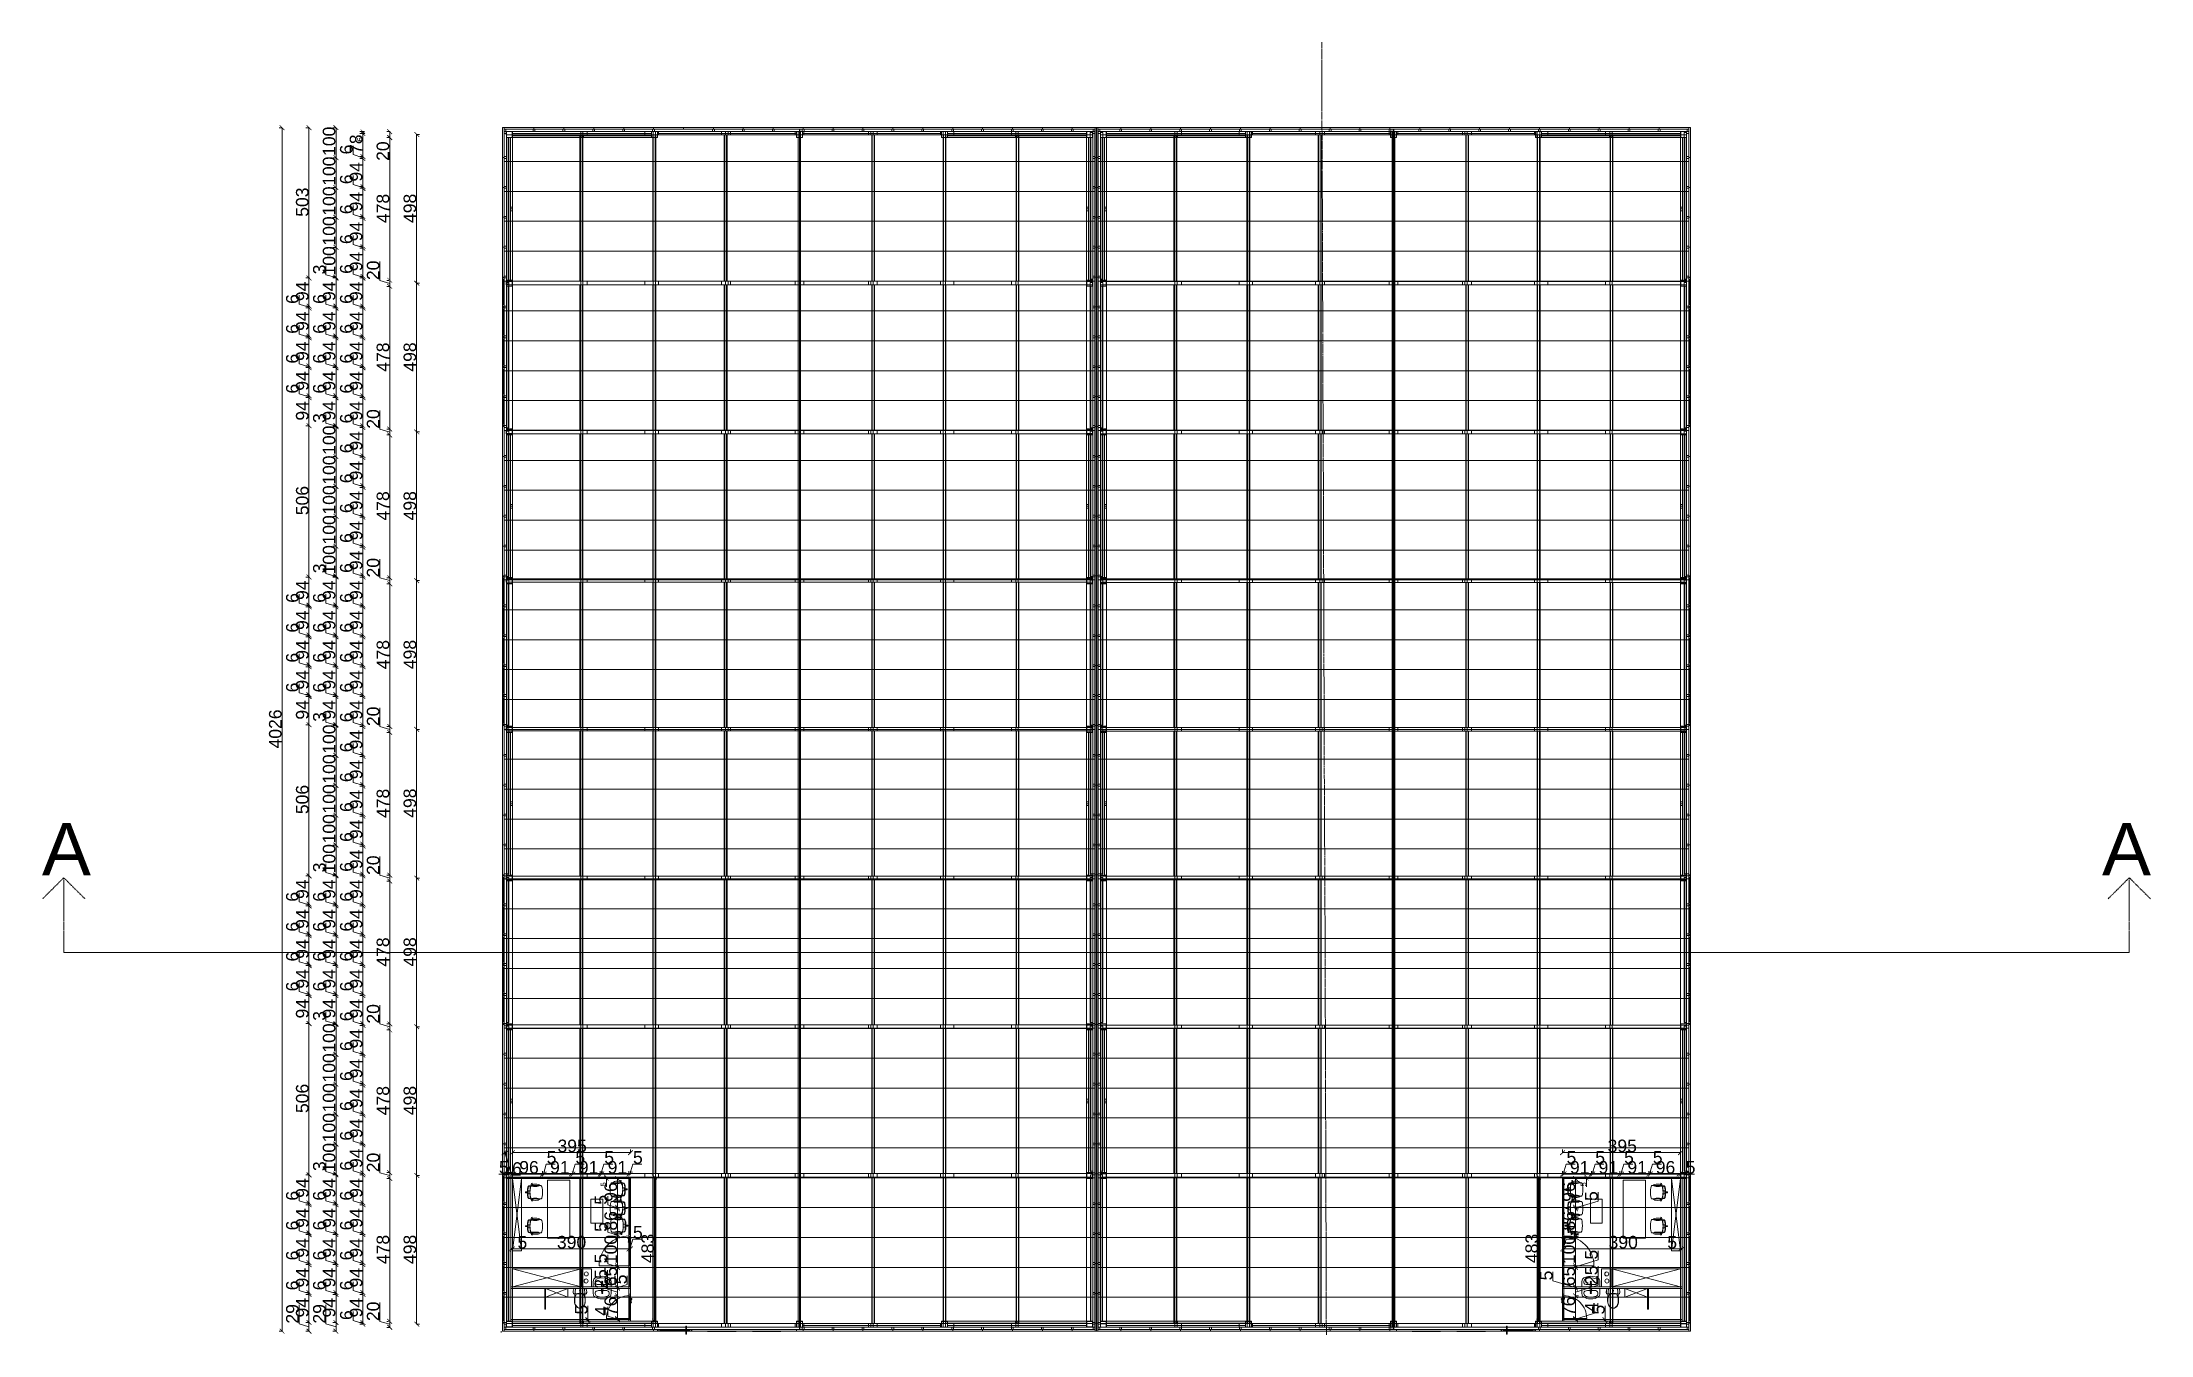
# Model space of a CAD drawing. Header units: centimetres. Extents: x 2816 to 28192, y 2553 to 18332.
# Drawn here: x 2816 to 20723, y 5293 to 16278 of the extents above; entities that cross this region are included whole.
import ezdxf

# ---------------------------------------------------------------- set-up
doc = ezdxf.new("R2010")
doc.units = ezdxf.units.CM
for name, color, linetype in [('PDF_0', 7, 'Continuous'), ('PDF_4.6.Tokezimi dhe rrufepritesi', 5, 'Continuous'), ('PDF_Dera 3D', 7, 'Continuous'), ('PDF_Dimenzionimi', 7, 'Continuous'), ('PDF_Dyert dhe Dritaret 2D', 7, 'Continuous'), ('PDF_Faza', 1, 'Continuous'), ('PDF_Interior - Furniture _Pen_No__75', 6, 'Continuous'), ('PDF_Kaprijatat', 7, 'Continuous'), ('PDF_Kuotimi prerjeve', 7, 'Continuous'), ('PDF_Muri', 7, 'Continuous'), ('PDF_Numrat e Kuotimit', 7, 'Continuous'), ('PDF_Paneli', 30, 'Continuous'), ('PDF_Paneli Banjos', 4, 'Continuous'), ('PDF_Prerja A-A', 7, 'Continuous'), ('PDF_Shtyllat e Paneleve', 7, 'Continuous'), ('PDF_Themeli', 7, 'Continuous'), ('PDF_Trajet', 7, 'Continuous'), ('PDF_Tushi', 7, 'Continuous')]:
    doc.layers.add(name, color=color, linetype=linetype)
for name, color, linetype, true_color in [('PDF_Interior - Furniture _Pen_No__4', 7, 'Continuous', 0x029e21), ('PDF_Panel Kulmii', 7, 'Continuous', 0xfafafa), ('PDF_Shtyllat', 7, 'Continuous', 0xfafafa)]:
    doc.layers.add(name, color=color, linetype=linetype, true_color=true_color)
doc.styles.add('PDF Arial', font='arial.ttf')

msp = doc.modelspace()

# ---------------------------------------------------------------- texts
at = {"layer": 'PDF_Dimenzionimi', "attachment_point": 7, "rotation": 90, "style": 'PDF Arial'}
for s, insert, char_height in [('\\W1.001159;100', (5307, 15311), 106.68), ('\\W1.000784;78', (5536, 15328), 106.68), ('\\W0.998941;6', (5536, 15434), 45.72), ('\\W1.000843;20', (5764, 15269), 106.68), ('\\W1.001159;100', (5307, 15057), 106.68), ('\\W0.998941;6', (5453, 15324), 106.68), ('\\W1.000815;94', (5536, 15093), 106.68), ('\\W1.001159;100', (5307, 14803), 106.68), ('\\W0.998941;6', (5453, 15071), 106.68), ('\\W1.000901;503', (5079, 14794), 106.68), ('\\W0.998941;6', (5453, 14816), 106.68), ('\\W1.000815;94', (5536, 14840), 106.68), ('\\W1.001014;478', (5764, 14740), 106.68), ('\\W1.001014;498', (5993, 14741), 106.68), ('\\W1.001159;100', (5307, 14549), 106.68), ('\\W1.000815;94', (5536, 14586), 106.68), ('\\W1.001159;100', (5307, 14295), 106.68), ('\\W0.998941;6', (5453, 14562), 106.68), ('\\W1.001289;3', (5224, 14305), 106.68), ('\\W0.998941;6', (5453, 14309), 106.68), ('\\W1.000815;94', (5536, 14331), 106.68), ('\\W1.000843;20', (5681, 14256), 106.68), ('\\W1.000815;94', (5079, 14078), 106.68), ('\\W1.000815;94', (5307, 14078), 106.68), ('\\W1.000815;94', (5536, 14078), 106.68), ('\\W0.998941;6', (4995, 14054), 106.68), ('\\W1.000815;94', (5079, 13824), 106.68), ('\\W0.998941;6', (5224, 14054), 106.68), ('\\W1.000815;94', (5307, 13824), 106.68), ('\\W0.998941;6', (5453, 14054), 106.68), ('\\W1.000815;94', (5536, 13824), 106.68), ('\\W0.998941;6', (4995, 13800), 106.68), ('\\W0.998941;6', (5224, 13800), 106.68), ('\\W0.998941;6', (5453, 13800), 106.68), ('\\W0.998941;6', (4995, 13547), 106.68), ('\\W1.000815;94', (5079, 13569), 106.68), ('\\W0.998941;6', (5224, 13547), 106.68), ('\\W1.000815;94', (5307, 13569), 106.68), ('\\W0.998941;6', (5453, 13547), 106.68), ('\\W1.000815;94', (5536, 13569), 106.68), ('\\W1.001014;478', (5764, 13477), 106.68), ('\\W1.001014;498', (5993, 13478), 106.68), ('\\W1.000815;94', (5079, 13316), 106.68), ('\\W1.000815;94', (5307, 13316), 106.68), ('\\W1.000815;94', (5536, 13316), 106.68), ('\\W0.998941;6', (4995, 13292), 106.68), ('\\W0.998941;6', (5224, 13292), 106.68), ('\\W0.998941;6', (5453, 13292), 106.68), ('\\W1.000815;94', (5079, 13062), 106.68), ('\\W1.001289;3', (5224, 13042), 106.68), ('\\W1.000815;94', (5307, 13062), 106.68), ('\\W0.998941;6', (5453, 13038), 106.68), ('\\W1.000815;94', (5536, 13062), 106.68), ('\\W1.000843;20', (5681, 12993), 106.68), ('\\W1.001159;100', (5307, 12771), 106.68), ('\\W1.000815;94', (5536, 12807), 106.68), ('\\W1.001159;100', (5307, 12517), 106.68), ('\\W0.998941;6', (5453, 12785), 106.68), ('\\W1.000815;94', (5536, 12554), 106.68), ('\\W0.998941;6', (5453, 12530), 106.68), ('\\W1.000592;506', (5079, 12258), 106.68), ('\\W1.001159;100', (5307, 12263), 106.68), ('\\W1.000815;94', (5536, 12300), 106.68), ('\\W1.001014;478', (5764, 12213), 106.68), ('\\W1.001014;498', (5993, 12214), 106.68), ('\\W1.001159;100', (5307, 12009), 106.68), ('\\W0.998941;6', (5453, 12276), 106.68), ('\\W1.000815;94', (5536, 12045), 106.68), ('\\W0.998941;6', (5453, 12023), 106.68), ('\\W1.001289;3', (5224, 11765), 106.68), ('\\W1.001159;100', (5307, 11755), 106.68), ('\\W0.998941;6', (5453, 11768), 106.68), ('\\W1.000815;94', (5536, 11792), 106.68), ('\\W1.000843;20', (5681, 11729), 106.68), ('\\W1.000815;94', (5079, 11538), 106.68), ('\\W1.000815;94', (5307, 11538), 106.68), ('\\W1.000815;94', (5536, 11538), 106.68), ('\\W0.998941;6', (4995, 11514), 106.68), ('\\W0.998941;6', (5224, 11514), 106.68), ('\\W0.998941;6', (5453, 11514), 106.68), ('\\W0.998941;6', (4995, 11261), 106.68), ('\\W1.000815;94', (5079, 11283), 106.68), ('\\W0.998941;6', (5224, 11261), 106.68), ('\\W1.000815;94', (5307, 11283), 106.68), ('\\W0.998941;6', (5453, 11261), 106.68), ('\\W1.000815;94', (5536, 11283), 106.68), ('\\W1.000815;94', (5079, 11030), 106.68), ('\\W1.000815;94', (5307, 11030), 106.68), ('\\W1.000815;94', (5536, 11030), 106.68), ('\\W1.001014;478', (5764, 10949), 106.68), ('\\W1.001014;498', (5993, 10950), 106.68), ('\\W0.998941;6', (4995, 11006), 106.68), ('\\W1.000815;94', (5079, 10776), 106.68), ('\\W0.998941;6', (5224, 11006), 106.68), ('\\W1.000815;94', (5307, 10776), 106.68), ('\\W0.998941;6', (5453, 11006), 106.68), ('\\W1.000815;94', (5536, 10776), 106.68), ('\\W0.998941;6', (4995, 10753), 106.68), ('\\W0.998941;6', (5224, 10752), 106.68), ('\\W0.998941;6', (5453, 10752), 106.68), ('\\W1.000755;4026', (4850, 10276), 106.68), ('\\W1.000815;94', (5079, 10521), 106.68), ('\\W1.001289;3', (5224, 10502), 106.68), ('\\W1.000815;94', (5307, 10521), 106.68), ('\\W0.998941;6', (5453, 10499), 106.68), ('\\W1.000815;94', (5536, 10521), 106.68), ('\\W1.000843;20', (5681, 10466), 106.68), ('\\W1.001159;100', (5307, 10231), 106.68), ('\\W1.000815;94', (5536, 10268), 106.68), ('\\W1.001159;100', (5307, 9977), 106.68), ('\\W0.998941;6', (5453, 10244), 106.68), ('\\W0.998941;6', (5453, 9990), 106.68), ('\\W1.000815;94', (5536, 10014), 106.68), ('\\W1.000592;506', (5079, 9718), 106.68), ('\\W1.001159;100', (5307, 9723), 106.68), ('\\W1.000815;94', (5536, 9759), 106.68), ('\\W1.001014;478', (5764, 9685), 106.68), ('\\W1.001014;498', (5993, 9687), 106.68), ('\\W1.001159;100', (5307, 9469), 106.68), ('\\W0.998941;6', (5453, 9736), 106.68), ('\\W0.998941;6', (5453, 9482), 106.68), ('\\W1.000815;94', (5536, 9506), 106.68), ('\\W1.001159;100', (5307, 9215), 106.68), ('\\W1.000815;94', (5536, 9251), 106.68), ('\\W1.000843;20', (5681, 9201), 106.68), ('\\W1.000815;94', (5079, 8997), 106.68), ('\\W1.001289;3', (5224, 9224), 106.68), ('\\W1.000815;94', (5307, 8997), 106.68), ('\\W0.998941;6', (5453, 9228), 106.68), ('\\W1.000815;94', (5536, 8997), 106.68), ('\\W0.998941;6', (4995, 8974), 106.68), ('\\W0.998941;6', (5224, 8974), 106.68), ('\\W0.998941;6', (5453, 8974), 106.68), ('\\W0.998941;6', (4995, 8720), 106.68), ('\\W1.000815;94', (5079, 8744), 106.68), ('\\W0.998941;6', (5224, 8720), 106.68), ('\\W1.000815;94', (5307, 8744), 106.68), ('\\W0.998941;6', (5453, 8720), 106.68), ('\\W1.000815;94', (5536, 8744), 106.68), ('\\W1.000815;94', (5079, 8489), 106.68), ('\\W1.000815;94', (5307, 8489), 106.68), ('\\W1.000815;94', (5536, 8489), 106.68), ('\\W1.001014;478', (5764, 8422), 106.68), ('\\W1.001014;498', (5993, 8423), 106.68), ('\\W0.998941;6', (4995, 8466), 106.68), ('\\W0.998941;6', (5224, 8466), 106.68), ('\\W0.998941;6', (5453, 8466), 106.68), ('\\W0.998941;6', (4995, 8212), 106.68), ('\\W1.000815;94', (5079, 8235), 106.68), ('\\W0.998941;6', (5224, 8212), 106.68), ('\\W1.000815;94', (5307, 8235), 106.68), ('\\W0.998941;6', (5453, 8212), 106.68), ('\\W1.000815;94', (5536, 8235), 106.68), ('\\W1.000815;94', (5079, 7982), 106.68), ('\\W1.000815;94', (5307, 7982), 106.68), ('\\W1.000815;94', (5536, 7982), 106.68), ('\\W1.000843;20', (5681, 7938), 106.68), ('\\W1.001289;3', (5224, 7962), 106.68), ('\\W1.001159;100', (5307, 7691), 106.68), ('\\W0.998941;6', (5453, 7958), 106.68), ('\\W1.000815;94', (5536, 7727), 106.68), ('\\W0.998941;6', (5453, 7705), 106.68), ('\\W1.001159;100', (5307, 7437), 106.68), ('\\W0.998941;6', (5453, 7450), 106.68), ('\\W1.000815;94', (5536, 7473), 106.68), ('\\W1.000592;506', (5079, 7178), 106.68), ('\\W1.001159;100', (5307, 7183), 106.68), ('\\W1.000815;94', (5536, 7220), 106.68), ('\\W1.001014;478', (5764, 7159), 106.68), ('\\W1.001014;498', (5993, 7160), 106.68), ('\\W1.001159;100', (5307, 6929), 106.68), ('\\W0.998941;6', (5453, 7196), 106.68), ('\\W0.998941;6', (5453, 6943), 106.68), ('\\W1.000815;94', (5536, 6965), 106.68), ('\\W1.001159;100', (5307, 6675), 106.68), ('\\W1.000815;94', (5536, 6711), 106.68), ('\\W1.000843;20', (5681, 6675), 106.68), ('\\W1.001289;3', (5224, 6685), 106.68), ('\\W0.998941;6', (5453, 6688), 106.68), ('\\W0.998941;6', (4995, 6434), 106.68), ('\\W1.000815;94', (5079, 6458), 106.68), ('\\W0.998941;6', (5224, 6434), 106.68), ('\\W1.000815;94', (5307, 6458), 106.68), ('\\W0.998941;6', (5453, 6434), 106.68), ('\\W1.000815;94', (5536, 6458), 106.68), ('\\W1.001554;5', (7615, 6399), 106.68), ('\\W1.001554;5', (7605, 6554), 45.72), ('\\W1.000401;96', (7699, 6424), 106.68), ('\\W1.000401;96', (15835, 6424), 106.68), ('\\W1.001554;5', (15929, 6554), 45.72), ('\\W1.001554;5', (16027, 6431), 106.68), ('\\W1.000815;94', (5079, 6203), 106.68), ('\\W1.000815;94', (5307, 6203), 106.68), ('\\W1.000815;94', (5536, 6203), 106.68), ('\\W1.000655;86', (7699, 6179), 106.68), ('\\W1.000655;86', (15835, 6179), 106.68), ('\\W0.998941;6', (4995, 6181), 106.68), ('\\W1.000815;94', (5079, 5949), 106.68), ('\\W0.998941;6', (5224, 6181), 106.68), ('\\W1.000815;94', (5307, 5949), 106.68), ('\\W0.998941;6', (5453, 6181), 106.68), ('\\W1.000815;94', (5536, 5949), 106.68), ('\\W1.001014;478', (5764, 5894), 106.68), ('\\W1.001014;498', (5993, 5895), 106.68), ('\\W1.001554;5', (7615, 6168), 106.68), ('\\W1.001159;100', (7699, 5894), 106.68), ('\\W1.000994;483', (8013, 5903), 106.68), ('\\W1.000994;483', (15520, 5903), 106.68), ('\\W1.001159;100', (15835, 5894), 106.68), ('\\W0.998941;6', (4995, 5926), 106.68), ('\\W0.998941;6', (5224, 5926), 106.68), ('\\W0.998941;6', (5453, 5926), 106.68), ('\\W1.001554;5', (7615, 5901), 106.68), ('\\W1.001554;5', (16027, 5933), 106.68), ('\\W0.998941;6', (4995, 5672), 106.68), ('\\W1.000815;94', (5079, 5696), 106.68), ('\\W0.998941;6', (5224, 5672), 106.68), ('\\W1.000815;94', (5307, 5696), 106.68), ('\\W0.998941;6', (5453, 5672), 106.68), ('\\W1.000815;94', (5536, 5696), 106.68), ('\\W1.000777;25', (7615, 5685), 106.68), ('\\W1.000843;65', (7699, 5707), 106.68), ('\\W1.001554;5', (7782, 5723), 106.68), ('\\W1.001554;5', (15643, 5756), 106.68), ('\\W1.000843;65', (15835, 5707), 106.68), ('\\W1.000777;25', (16027, 5717), 106.68), ('\\W1.000815;94', (5079, 5441), 106.68), ('\\W1.000815;94', (5307, 5441), 106.68), ('\\W1.000815;94', (5536, 5441), 106.68), ('\\W1.000843;20', (5681, 5410), 106.68), ('\\W1.000273;76', (7699, 5453), 106.68), ('\\W1.000273;76', (15835, 5453), 106.68), ('\\W1.000981;4', (16024, 5486), 106.68), ('\\W1.000465;29', (4995, 5389), 106.68), ('\\W1.000465;29', (5224, 5389), 106.68), ('\\W0.998941;6', (5453, 5419), 106.68), ('\\W1.001554;5', (7448, 5466), 106.68), ('\\W1.000981;4', (7617, 5455), 106.68), ('\\W1.001554;5', (16086, 5466), 106.68)]:
    msp.add_mtext(s, dxfattribs=dict(at, insert=insert, char_height=char_height))
at = {"layer": 'PDF_Dimenzionimi', "char_height": 106.68, "attachment_point": 7, "style": 'PDF Arial'}
for s, insert in [('\\W1.001554;5', (7100, 6746)), ('\\W1.001269;395', (7192, 6844)), ('\\W1.001554;5', (7344, 6746)), ('\\W1.001554;5', (7589, 6746)), ('\\W1.001554;5', (7833, 6746)), ('\\W1.001554;5', (15761, 6746)), ('\\W1.001554;5', (16005, 6746)), ('\\W1.001269;395', (16110, 6844)), ('\\W1.001554;5', (16250, 6746)), ('\\W1.001554;5', (16494, 6746)), ('\\W1.001554;5', (6695, 6662)), ('\\W0.998941;6', (6806, 6652)), ('\\W1.000401;96', (6867, 6662)), ('\\W1.000981;91', (7129, 6662)), ('\\W1.000981;91', (7373, 6662)), ('\\W1.000981;91', (7618, 6662)), ('\\W1.000981;91', (15790, 6662)), ('\\W1.000981;91', (16033, 6662)), ('\\W1.000981;91', (16278, 6662)), ('\\W1.000401;96', (16519, 6662)), ('\\W1.001554;5', (16773, 6662)), ('\\W1.001554;5', (6852, 6025)), ('\\W1.001315;390', (7187, 6026)), ('\\W1.001554;5', (7833, 6109)), ('\\W1.001554;5', (15761, 6109)), ('\\W1.001315;390', (16118, 6026)), ('\\W1.001554;5', (16617, 6025))]:
    msp.add_mtext(s, dxfattribs=dict(at, insert=insert))
at = {"layer": 'PDF_Prerja A-A', "char_height": 444.19, "attachment_point": 7, "style": 'PDF Arial'}
for insert in [(2814, 9199), (20309, 9199)]:
    msp.add_mtext('\\W1.003087;A', dxfattribs=dict(at, insert=insert))

# ---------------------------------------------------------------- linework, layer by layer
at = {"layer": 'PDF_0', "transparency": 33554559}
for points in [[(4875, 15533), (4830, 15569), (4835, 15573)], [(4871, 15529), (4875, 15533), (4830, 15569)], [(5105, 15533), (5059, 15569), (5064, 15573)], [(5100, 15529), (5105, 15533), (5059, 15569)], [(5333, 15533), (5287, 15569), (5293, 15573)], [(5328, 15529), (5333, 15533), (5287, 15569)], [(5562, 15484), (5517, 15520), (5521, 15525)], [(5558, 15480), (5562, 15484), (5517, 15520)], [(5559, 15502), (5520, 15534), (5523, 15537)], [(5555, 15498), (5559, 15502), (5520, 15534)], [(5523, 15522), (5520, 15518), (5559, 15487)], [(5520, 15518), (5559, 15487), (5555, 15482)], [(5790, 15499), (5745, 15536), (5749, 15540)], [(5786, 15495), (5790, 15499), (5745, 15536)], [(5749, 15490), (5745, 15485), (5790, 15449)], [(5790, 15449), (5745, 15485), (5749, 15490)], [(5745, 15485), (5790, 15449), (5786, 15444)], [(5786, 15444), (5790, 15449), (5745, 15485)], [(6019, 15475), (5974, 15512), (5978, 15516)], [(6015, 15471), (6019, 15475), (5974, 15512)], [(5293, 15319), (5287, 15315), (5333, 15278)], [(5333, 15278), (5287, 15315), (5293, 15319)], [(5287, 15315), (5333, 15278), (5328, 15274)], [(5328, 15274), (5333, 15278), (5287, 15315)], [(5521, 15327), (5517, 15323), (5562, 15286)], [(5562, 15286), (5517, 15323), (5521, 15327)], [(5517, 15323), (5562, 15286), (5558, 15282)], [(5558, 15282), (5562, 15286), (5517, 15323)], [(5521, 15312), (5517, 15307), (5562, 15271)], [(5562, 15271), (5517, 15307), (5521, 15312)], [(5517, 15307), (5562, 15271), (5558, 15267)], [(5558, 15267), (5562, 15271), (5517, 15307)], [(5293, 15065), (5287, 15061), (5333, 15024)], [(5333, 15024), (5287, 15061), (5293, 15065)], [(5287, 15061), (5333, 15024), (5328, 15020)], [(5328, 15020), (5333, 15024), (5287, 15061)], [(5521, 15072), (5517, 15068), (5562, 15032)], [(5562, 15032), (5517, 15068), (5521, 15072)], [(5517, 15068), (5562, 15032), (5558, 15028)], [(5558, 15028), (5562, 15032), (5517, 15068)], [(5521, 15058), (5517, 15053), (5562, 15017)], [(5562, 15017), (5517, 15053), (5521, 15058)], [(5517, 15053), (5562, 15017), (5558, 15012)], [(5558, 15012), (5562, 15017), (5517, 15053)], [(5293, 14811), (5287, 14806), (5333, 14771)], [(5333, 14771), (5287, 14806), (5293, 14811)], [(5287, 14806), (5333, 14771), (5328, 14767)], [(5328, 14767), (5333, 14771), (5287, 14806)], [(5521, 14819), (5517, 14815), (5562, 14778)], [(5562, 14778), (5517, 14815), (5521, 14819)], [(5517, 14815), (5562, 14778), (5558, 14774)], [(5558, 14774), (5562, 14778), (5517, 14815)], [(5521, 14803), (5517, 14799), (5562, 14763)], [(5562, 14763), (5517, 14799), (5521, 14803)], [(5517, 14799), (5562, 14763), (5558, 14758)], [(5558, 14758), (5562, 14763), (5517, 14799)], [(5293, 14557), (5287, 14553), (5333, 14516)], [(5333, 14516), (5287, 14553), (5293, 14557)], [(5287, 14553), (5333, 14516), (5328, 14512)], [(5328, 14512), (5333, 14516), (5287, 14553)], [(5521, 14565), (5517, 14561), (5562, 14524)], [(5562, 14524), (5517, 14561), (5521, 14565)], [(5517, 14561), (5562, 14524), (5558, 14520)], [(5558, 14520), (5562, 14524), (5517, 14561)], [(5521, 14550), (5517, 14545), (5562, 14509)], [(5562, 14509), (5517, 14545), (5521, 14550)], [(5517, 14545), (5562, 14509), (5558, 14505)], [(5558, 14505), (5562, 14509), (5517, 14545)], [(5064, 14296), (5059, 14291), (5105, 14255)], [(5105, 14255), (5059, 14291), (5064, 14296)], [(5059, 14291), (5105, 14255), (5100, 14250)], [(5100, 14250), (5105, 14255), (5059, 14291)], [(5293, 14303), (5287, 14299), (5333, 14262)], [(5333, 14262), (5287, 14299), (5293, 14303)], [(5287, 14299), (5333, 14262), (5328, 14258)], [(5328, 14258), (5333, 14262), (5287, 14299)], [(5293, 14296), (5287, 14291), (5333, 14255)], [(5333, 14255), (5287, 14291), (5293, 14296)], [(5287, 14291), (5333, 14255), (5328, 14250)], [(5328, 14250), (5333, 14255), (5287, 14291)], [(5521, 14310), (5517, 14306), (5562, 14270)], [(5562, 14270), (5517, 14306), (5521, 14310)], [(5517, 14306), (5562, 14270), (5558, 14266)], [(5558, 14266), (5562, 14270), (5517, 14306)], [(5521, 14296), (5517, 14291), (5562, 14255)], [(5562, 14255), (5517, 14291), (5521, 14296)], [(5517, 14291), (5562, 14255), (5558, 14250)], [(5558, 14250), (5562, 14255), (5517, 14291)], [(5749, 14277), (5745, 14273), (5790, 14236)], [(5790, 14236), (5745, 14273), (5749, 14277)], [(5745, 14273), (5790, 14236), (5786, 14232)], [(5786, 14232), (5790, 14236), (5745, 14273)], [(5749, 14225), (5745, 14221), (5790, 14185)], [(5790, 14185), (5745, 14221), (5749, 14225)], [(5745, 14221), (5790, 14185), (5786, 14181)], [(5786, 14181), (5790, 14185), (5745, 14221)], [(5978, 14253), (5974, 14247), (6019, 14212)], [(6019, 14212), (5974, 14247), (5978, 14253)], [(5974, 14247), (6019, 14212), (6015, 14207)], [(6015, 14207), (6019, 14212), (5974, 14247)], [(5064, 14057), (5059, 14053), (5105, 14016)], [(5105, 14016), (5059, 14053), (5064, 14057)], [(5059, 14053), (5105, 14016), (5100, 14012)], [(5100, 14012), (5105, 14016), (5059, 14053)], [(5064, 14041), (5059, 14037), (5105, 14001)], [(5105, 14001), (5059, 14037), (5064, 14041)], [(5059, 14037), (5105, 14001), (5100, 13996)], [(5100, 13996), (5105, 14001), (5059, 14037)], [(5293, 14057), (5287, 14053), (5333, 14016)], [(5333, 14016), (5287, 14053), (5293, 14057)], [(5287, 14053), (5333, 14016), (5328, 14012)], [(5328, 14012), (5333, 14016), (5287, 14053)], [(5293, 14041), (5287, 14037), (5333, 14001)], [(5333, 14001), (5287, 14037), (5293, 14041)], [(5287, 14037), (5333, 14001), (5328, 13996)], [(5328, 13996), (5333, 14001), (5287, 14037)], [(5521, 14057), (5517, 14053), (5562, 14016)], [(5562, 14016), (5517, 14053), (5521, 14057)], [(5517, 14053), (5562, 14016), (5558, 14012)], [(5558, 14012), (5562, 14016), (5517, 14053)], [(5521, 14041), (5517, 14037), (5562, 14001)], [(5562, 14001), (5517, 14037), (5521, 14041)], [(5517, 14037), (5562, 14001), (5558, 13996)], [(5558, 13996), (5562, 14001), (5517, 14037)], [(5064, 13803), (5059, 13799), (5105, 13762)], [(5105, 13762), (5059, 13799), (5064, 13803)], [(5059, 13799), (5105, 13762), (5100, 13758)], [(5100, 13758), (5105, 13762), (5059, 13799)], [(5293, 13803), (5287, 13799), (5333, 13762)], [(5333, 13762), (5287, 13799), (5293, 13803)], [(5287, 13799), (5333, 13762), (5328, 13758)], [(5328, 13758), (5333, 13762), (5287, 13799)], [(5521, 13803), (5517, 13799), (5562, 13762)], [(5562, 13762), (5517, 13799), (5521, 13803)], [(5517, 13799), (5562, 13762), (5558, 13758)], [(5558, 13758), (5562, 13762), (5517, 13799)], [(5064, 13788), (5059, 13783), (5105, 13747)], [(5105, 13747), (5059, 13783), (5064, 13788)], [(5059, 13783), (5105, 13747), (5100, 13743)], [(5100, 13743), (5105, 13747), (5059, 13783)], [(5293, 13788), (5287, 13783), (5333, 13747)], [(5333, 13747), (5287, 13783), (5293, 13788)], [(5287, 13783), (5333, 13747), (5328, 13743)], [(5328, 13743), (5333, 13747), (5287, 13783)], [(5521, 13788), (5517, 13783), (5562, 13747)], [(5562, 13747), (5517, 13783), (5521, 13788)], [(5517, 13783), (5562, 13747), (5558, 13743)], [(5558, 13743), (5562, 13747), (5517, 13783)], [(5064, 13548), (5059, 13544), (5105, 13508)], [(5105, 13508), (5059, 13544), (5064, 13548)], [(5059, 13544), (5105, 13508), (5100, 13504)], [(5100, 13504), (5105, 13508), (5059, 13544)], [(5064, 13534), (5059, 13529), (5105, 13493)], [(5105, 13493), (5059, 13529), (5064, 13534)], [(5059, 13529), (5105, 13493), (5100, 13488)], [(5100, 13488), (5105, 13493), (5059, 13529)], [(5293, 13548), (5287, 13544), (5333, 13508)], [(5333, 13508), (5287, 13544), (5293, 13548)], [(5287, 13544), (5333, 13508), (5328, 13504)], [(5328, 13504), (5333, 13508), (5287, 13544)], [(5293, 13534), (5287, 13529), (5333, 13493)], [(5333, 13493), (5287, 13529), (5293, 13534)], [(5287, 13529), (5333, 13493), (5328, 13488)], [(5328, 13488), (5333, 13493), (5287, 13529)], [(5521, 13548), (5517, 13544), (5562, 13508)], [(5562, 13508), (5517, 13544), (5521, 13548)], [(5517, 13544), (5562, 13508), (5558, 13504)], [(5558, 13504), (5562, 13508), (5517, 13544)], [(5521, 13534), (5517, 13529), (5562, 13493)], [(5562, 13493), (5517, 13529), (5521, 13534)], [(5517, 13529), (5562, 13493), (5558, 13488)], [(5558, 13488), (5562, 13493), (5517, 13529)], [(5064, 13295), (5059, 13291), (5105, 13254)], [(5105, 13254), (5059, 13291), (5064, 13295)], [(5059, 13291), (5105, 13254), (5100, 13250)], [(5100, 13250), (5105, 13254), (5059, 13291)], [(5064, 13279), (5059, 13275), (5105, 13239)], [(5105, 13239), (5059, 13275), (5064, 13279)], [(5059, 13275), (5105, 13239), (5100, 13234)], [(5100, 13234), (5105, 13239), (5059, 13275)], [(5293, 13295), (5287, 13291), (5333, 13254)], [(5333, 13254), (5287, 13291), (5293, 13295)], [(5287, 13291), (5333, 13254), (5328, 13250)], [(5328, 13250), (5333, 13254), (5287, 13291)], [(5293, 13279), (5287, 13275), (5333, 13239)], [(5333, 13239), (5287, 13275), (5293, 13279)], [(5287, 13275), (5333, 13239), (5328, 13234)], [(5328, 13234), (5333, 13239), (5287, 13275)], [(5521, 13295), (5517, 13291), (5562, 13254)], [(5562, 13254), (5517, 13291), (5521, 13295)], [(5517, 13291), (5562, 13254), (5558, 13250)], [(5558, 13250), (5562, 13254), (5517, 13291)], [(5521, 13279), (5517, 13275), (5562, 13239)], [(5562, 13239), (5517, 13275), (5521, 13279)], [(5517, 13275), (5562, 13239), (5558, 13234)], [(5558, 13234), (5562, 13239), (5517, 13275)], [(5064, 13041), (5059, 13036), (5105, 13000)], [(5105, 13000), (5059, 13036), (5064, 13041)], [(5059, 13036), (5105, 13000), (5100, 12996)], [(5100, 12996), (5105, 13000), (5059, 13036)], [(5293, 13041), (5287, 13036), (5333, 13000)], [(5333, 13000), (5287, 13036), (5293, 13041)], [(5287, 13036), (5333, 13000), (5328, 12996)], [(5328, 12996), (5333, 13000), (5287, 13036)], [(5293, 13033), (5287, 13029), (5333, 12992)], [(5333, 12992), (5287, 13029), (5293, 13033)], [(5287, 13029), (5333, 12992), (5328, 12988)], [(5328, 12988), (5333, 12992), (5287, 13029)], [(5521, 13041), (5517, 13036), (5562, 13000)], [(5562, 13000), (5517, 13036), (5521, 13041)], [(5517, 13036), (5562, 13000), (5558, 12996)], [(5558, 12996), (5562, 13000), (5517, 13036)], [(5521, 13026), (5517, 13021), (5562, 12985)], [(5562, 12985), (5517, 13021), (5521, 13026)], [(5517, 13021), (5562, 12985), (5558, 12981)], [(5558, 12981), (5562, 12985), (5517, 13021)], [(5749, 13013), (5745, 13008), (5790, 12972)], [(5790, 12972), (5745, 13008), (5749, 13013)], [(5745, 13008), (5790, 12972), (5786, 12968)], [(5786, 12968), (5790, 12972), (5745, 13008)], [(5749, 12962), (5745, 12958), (5790, 12922)], [(5790, 12922), (5745, 12958), (5749, 12962)], [(5745, 12958), (5790, 12922), (5786, 12917)], [(5786, 12917), (5790, 12922), (5745, 12958)], [(5978, 12988), (5974, 12984), (6019, 12948)], [(6019, 12948), (5974, 12984), (5978, 12988)], [(5974, 12984), (6019, 12948), (6015, 12944)], [(6015, 12944), (6019, 12948), (5974, 12984)], [(5293, 12779), (5287, 12775), (5333, 12739)], [(5333, 12739), (5287, 12775), (5293, 12779)], [(5287, 12775), (5333, 12739), (5328, 12734)], [(5328, 12734), (5333, 12739), (5287, 12775)], [(5521, 12786), (5517, 12782), (5562, 12746)], [(5562, 12746), (5517, 12782), (5521, 12786)], [(5517, 12782), (5562, 12746), (5558, 12742)], [(5558, 12742), (5562, 12746), (5517, 12782)], [(5521, 12772), (5517, 12767), (5562, 12731)], [(5562, 12731), (5517, 12767), (5521, 12772)], [(5517, 12767), (5562, 12731), (5558, 12726)], [(5558, 12726), (5562, 12731), (5517, 12767)], [(5293, 12526), (5287, 12520), (5333, 12485)], [(5333, 12485), (5287, 12520), (5293, 12526)], [(5287, 12520), (5333, 12485), (5328, 12480)], [(5328, 12480), (5333, 12485), (5287, 12520)], [(5521, 12533), (5517, 12529), (5562, 12492)], [(5562, 12492), (5517, 12529), (5521, 12533)], [(5517, 12529), (5562, 12492), (5558, 12488)], [(5558, 12488), (5562, 12492), (5517, 12529)], [(5521, 12517), (5517, 12513), (5562, 12477)], [(5562, 12477), (5517, 12513), (5521, 12517)], [(5517, 12513), (5562, 12477), (5558, 12473)], [(5558, 12473), (5562, 12477), (5517, 12513)], [(5293, 12271), (5287, 12267), (5333, 12230)], [(5333, 12230), (5287, 12267), (5293, 12271)], [(5287, 12267), (5333, 12230), (5328, 12226)], [(5328, 12226), (5333, 12230), (5287, 12267)], [(5521, 12279), (5517, 12274), (5562, 12238)], [(5562, 12238), (5517, 12274), (5521, 12279)], [(5517, 12274), (5562, 12238), (5558, 12233)], [(5558, 12233), (5562, 12238), (5517, 12274)], [(5521, 12264), (5517, 12260), (5562, 12223)], [(5562, 12223), (5517, 12260), (5521, 12264)], [(5517, 12260), (5562, 12223), (5558, 12219)], [(5558, 12219), (5562, 12223), (5517, 12260)], [(5293, 12017), (5287, 12013), (5333, 11977)], [(5333, 11977), (5287, 12013), (5293, 12017)], [(5287, 12013), (5333, 11977), (5328, 11972)], [(5328, 11972), (5333, 11977), (5287, 12013)], [(5521, 12024), (5517, 12020), (5562, 11984)], [(5562, 11984), (5517, 12020), (5521, 12024)], [(5517, 12020), (5562, 11984), (5558, 11980)], [(5558, 11980), (5562, 11984), (5517, 12020)], [(5521, 12010), (5517, 12005), (5562, 11969)], [(5562, 11969), (5517, 12005), (5521, 12010)], [(5517, 12005), (5562, 11969), (5558, 11964)], [(5558, 11964), (5562, 11969), (5517, 12005)], [(5064, 11755), (5059, 11751), (5105, 11715)], [(5105, 11715), (5059, 11751), (5064, 11755)], [(5059, 11751), (5105, 11715), (5100, 11711)], [(5100, 11711), (5105, 11715), (5059, 11751)], [(5293, 11764), (5287, 11758), (5333, 11723)], [(5333, 11723), (5287, 11758), (5293, 11764)], [(5287, 11758), (5333, 11723), (5328, 11718)], [(5328, 11718), (5333, 11723), (5287, 11758)], [(5293, 11755), (5287, 11751), (5333, 11715)], [(5333, 11715), (5287, 11751), (5293, 11755)], [(5287, 11751), (5333, 11715), (5328, 11711)], [(5328, 11711), (5333, 11715), (5287, 11751)], [(5521, 11771), (5517, 11767), (5562, 11730)], [(5562, 11730), (5517, 11767), (5521, 11771)], [(5517, 11767), (5562, 11730), (5558, 11726)], [(5558, 11726), (5562, 11730), (5517, 11767)], [(5521, 11755), (5517, 11751), (5562, 11715)], [(5562, 11715), (5517, 11751), (5521, 11755)], [(5517, 11751), (5562, 11715), (5558, 11711)], [(5558, 11711), (5562, 11715), (5517, 11751)], [(5749, 11749), (5745, 11745), (5790, 11709)], [(5790, 11709), (5745, 11745), (5749, 11749)], [(5745, 11745), (5790, 11709), (5786, 11704)], [(5786, 11704), (5790, 11709), (5745, 11745)], [(5749, 11698), (5745, 11694), (5790, 11657)], [(5790, 11657), (5745, 11694), (5749, 11698)], [(5745, 11694), (5790, 11657), (5786, 11653)], [(5786, 11653), (5790, 11657), (5745, 11694)], [(5978, 11725), (5974, 11721), (6019, 11684)], [(6019, 11684), (5974, 11721), (5978, 11725)], [(5974, 11721), (6019, 11684), (6015, 11680)], [(6015, 11680), (6019, 11684), (5974, 11721)], [(5064, 11517), (5059, 11512), (5105, 11476)], [(5105, 11476), (5059, 11512), (5064, 11517)], [(5059, 11512), (5105, 11476), (5100, 11471)], [(5100, 11471), (5105, 11476), (5059, 11512)], [(5064, 11502), (5059, 11498), (5105, 11461)], [(5105, 11461), (5059, 11498), (5064, 11502)], [(5059, 11498), (5105, 11461), (5100, 11457)], [(5100, 11457), (5105, 11461), (5059, 11498)], [(5293, 11517), (5287, 11512), (5333, 11476)], [(5333, 11476), (5287, 11512), (5293, 11517)], [(5287, 11512), (5333, 11476), (5328, 11471)], [(5328, 11471), (5333, 11476), (5287, 11512)], [(5293, 11502), (5287, 11498), (5333, 11461)], [(5333, 11461), (5287, 11498), (5293, 11502)], [(5287, 11498), (5333, 11461), (5328, 11457)], [(5328, 11457), (5333, 11461), (5287, 11498)], [(5521, 11517), (5517, 11512), (5562, 11476)], [(5562, 11476), (5517, 11512), (5521, 11517)], [(5517, 11512), (5562, 11476), (5558, 11471)], [(5558, 11471), (5562, 11476), (5517, 11512)], [(5521, 11502), (5517, 11498), (5562, 11461)], [(5562, 11461), (5517, 11498), (5521, 11502)], [(5517, 11498), (5562, 11461), (5558, 11457)], [(5558, 11457), (5562, 11461), (5517, 11498)], [(5064, 11262), (5059, 11258), (5105, 11222)], [(5105, 11222), (5059, 11258), (5064, 11262)], [(5059, 11258), (5105, 11222), (5100, 11218)], [(5100, 11218), (5105, 11222), (5059, 11258)], [(5064, 11248), (5059, 11243), (5105, 11207)], [(5105, 11207), (5059, 11243), (5064, 11248)], [(5059, 11243), (5105, 11207), (5100, 11202)], [(5100, 11202), (5105, 11207), (5059, 11243)], [(5293, 11262), (5287, 11258), (5333, 11222)], [(5333, 11222), (5287, 11258), (5293, 11262)], [(5287, 11258), (5333, 11222), (5328, 11218)], [(5328, 11218), (5333, 11222), (5287, 11258)], [(5293, 11248), (5287, 11243), (5333, 11207)], [(5333, 11207), (5287, 11243), (5293, 11248)], [(5287, 11243), (5333, 11207), (5328, 11202)], [(5328, 11202), (5333, 11207), (5287, 11243)], [(5521, 11262), (5517, 11258), (5562, 11222)], [(5562, 11222), (5517, 11258), (5521, 11262)], [(5517, 11258), (5562, 11222), (5558, 11218)], [(5558, 11218), (5562, 11222), (5517, 11258)], [(5521, 11248), (5517, 11243), (5562, 11207)], [(5562, 11207), (5517, 11243), (5521, 11248)], [(5517, 11243), (5562, 11207), (5558, 11202)], [(5558, 11202), (5562, 11207), (5517, 11243)], [(5064, 11009), (5059, 11005), (5105, 10968)], [(5105, 10968), (5059, 11005), (5064, 11009)], [(5059, 11005), (5105, 10968), (5100, 10964)], [(5100, 10964), (5105, 10968), (5059, 11005)], [(5064, 10993), (5059, 10989), (5105, 10953)], [(5105, 10953), (5059, 10989), (5064, 10993)], [(5059, 10989), (5105, 10953), (5100, 10949)], [(5100, 10949), (5105, 10953), (5059, 10989)], [(5293, 11009), (5287, 11005), (5333, 10968)], [(5333, 10968), (5287, 11005), (5293, 11009)], [(5287, 11005), (5333, 10968), (5328, 10964)], [(5328, 10964), (5333, 10968), (5287, 11005)], [(5293, 10993), (5287, 10989), (5333, 10953)], [(5333, 10953), (5287, 10989), (5293, 10993)], [(5287, 10989), (5333, 10953), (5328, 10949)], [(5328, 10949), (5333, 10953), (5287, 10989)], [(5521, 11009), (5517, 11005), (5562, 10968)], [(5562, 10968), (5517, 11005), (5521, 11009)], [(5517, 11005), (5562, 10968), (5558, 10964)], [(5558, 10964), (5562, 10968), (5517, 11005)], [(5521, 10993), (5517, 10989), (5562, 10953)], [(5562, 10953), (5517, 10989), (5521, 10993)], [(5517, 10989), (5562, 10953), (5558, 10949)], [(5558, 10949), (5562, 10953), (5517, 10989)], [(5105, 10715), (5059, 10751), (5064, 10756)], [(5064, 10755), (5059, 10750), (5105, 10714)], [(5100, 10710), (5105, 10715), (5059, 10751)], [(5059, 10750), (5105, 10714), (5100, 10709)], [(5293, 10755), (5287, 10750), (5333, 10714)], [(5333, 10714), (5287, 10750), (5293, 10755)], [(5287, 10750), (5333, 10714), (5328, 10709)], [(5328, 10709), (5333, 10714), (5287, 10750)], [(5521, 10755), (5517, 10750), (5562, 10714)], [(5562, 10714), (5517, 10750), (5521, 10755)], [(5517, 10750), (5562, 10714), (5558, 10709)], [(5558, 10709), (5562, 10714), (5517, 10750)], [(5064, 10741), (5059, 10736), (5105, 10700)], [(5105, 10699), (5059, 10736), (5064, 10740)], [(5059, 10736), (5105, 10700), (5100, 10696)], [(5100, 10695), (5105, 10699), (5059, 10736)], [(5293, 10740), (5287, 10736), (5333, 10699)], [(5333, 10699), (5287, 10736), (5293, 10740)], [(5287, 10736), (5333, 10699), (5328, 10695)], [(5328, 10695), (5333, 10699), (5287, 10736)], [(5521, 10740), (5517, 10736), (5562, 10699)], [(5562, 10699), (5517, 10736), (5521, 10740)], [(5517, 10736), (5562, 10699), (5558, 10695)], [(5558, 10695), (5562, 10699), (5517, 10736)], [(5064, 10500), (5059, 10496), (5105, 10460)], [(5105, 10460), (5059, 10496), (5064, 10500)], [(5059, 10496), (5105, 10460), (5100, 10456)], [(5100, 10456), (5105, 10460), (5059, 10496)], [(5293, 10500), (5287, 10496), (5333, 10460)], [(5333, 10460), (5287, 10496), (5293, 10500)], [(5287, 10496), (5333, 10460), (5328, 10456)], [(5328, 10456), (5333, 10460), (5287, 10496)], [(5293, 10493), (5287, 10489), (5333, 10453)], [(5333, 10453), (5287, 10489), (5293, 10493)], [(5287, 10489), (5333, 10453), (5328, 10448)], [(5328, 10448), (5333, 10453), (5287, 10489)], [(5521, 10500), (5517, 10496), (5562, 10460)], [(5562, 10460), (5517, 10496), (5521, 10500)], [(5517, 10496), (5562, 10460), (5558, 10456)], [(5558, 10456), (5562, 10460), (5517, 10496)], [(5521, 10486), (5517, 10481), (5562, 10445)], [(5562, 10445), (5517, 10481), (5521, 10486)], [(5517, 10481), (5562, 10445), (5558, 10440)], [(5558, 10440), (5562, 10445), (5517, 10481)], [(5749, 10486), (5745, 10481), (5790, 10445)], [(5790, 10445), (5745, 10481), (5749, 10486)], [(5745, 10481), (5790, 10445), (5786, 10440)], [(5786, 10440), (5790, 10445), (5745, 10481)], [(5749, 10435), (5745, 10431), (5790, 10394)], [(5790, 10394), (5745, 10431), (5749, 10435)], [(5745, 10431), (5790, 10394), (5786, 10390)], [(5786, 10390), (5790, 10394), (5745, 10431)], [(5978, 10461), (5974, 10457), (6019, 10420)], [(6019, 10420), (5974, 10457), (5978, 10461)], [(5974, 10457), (6019, 10420), (6015, 10416)], [(6015, 10416), (6019, 10420), (5974, 10457)], [(5293, 10240), (5287, 10234), (5333, 10199)], [(5333, 10199), (5287, 10234), (5293, 10240)], [(5287, 10234), (5333, 10199), (5328, 10194)], [(5328, 10194), (5333, 10199), (5287, 10234)], [(5521, 10247), (5517, 10243), (5562, 10206)], [(5562, 10206), (5517, 10243), (5521, 10247)], [(5517, 10243), (5562, 10206), (5558, 10202)], [(5558, 10202), (5562, 10206), (5517, 10243)], [(5521, 10231), (5517, 10227), (5562, 10191)], [(5562, 10191), (5517, 10227), (5521, 10231)], [(5517, 10227), (5562, 10191), (5558, 10187)], [(5558, 10187), (5562, 10191), (5517, 10227)], [(5293, 9985), (5287, 9981), (5333, 9944)], [(5333, 9944), (5287, 9981), (5293, 9985)], [(5287, 9981), (5333, 9944), (5328, 9940)], [(5328, 9940), (5333, 9944), (5287, 9981)], [(5521, 9993), (5517, 9988), (5562, 9952)], [(5562, 9952), (5517, 9988), (5521, 9993)], [(5517, 9988), (5562, 9952), (5558, 9947)], [(5558, 9947), (5562, 9952), (5517, 9988)], [(5521, 9978), (5517, 9974), (5562, 9937)], [(5562, 9937), (5517, 9974), (5521, 9978)], [(5517, 9974), (5562, 9937), (5558, 9933)], [(5558, 9933), (5562, 9937), (5517, 9974)], [(5293, 9731), (5287, 9727), (5333, 9691)], [(5333, 9691), (5287, 9727), (5293, 9731)], [(5287, 9727), (5333, 9691), (5328, 9686)], [(5328, 9686), (5333, 9691), (5287, 9727)], [(5521, 9738), (5517, 9734), (5562, 9698)], [(5562, 9698), (5517, 9734), (5521, 9738)], [(5517, 9734), (5562, 9698), (5558, 9694)], [(5558, 9694), (5562, 9698), (5517, 9734)], [(5521, 9724), (5517, 9719), (5562, 9683)], [(5562, 9683), (5517, 9719), (5521, 9724)], [(5517, 9719), (5562, 9683), (5558, 9678)], [(5558, 9678), (5562, 9683), (5517, 9719)], [(5293, 9478), (5287, 9472), (5333, 9437)], [(5333, 9437), (5287, 9472), (5293, 9478)], [(5287, 9472), (5333, 9437), (5328, 9432)], [(5328, 9432), (5333, 9437), (5287, 9472)], [(5521, 9485), (5517, 9481), (5562, 9444)], [(5562, 9444), (5517, 9481), (5521, 9485)], [(5517, 9481), (5562, 9444), (5558, 9440)], [(5558, 9440), (5562, 9444), (5517, 9481)], [(5521, 9469), (5517, 9465), (5562, 9429)], [(5562, 9429), (5517, 9465), (5521, 9469)], [(5517, 9465), (5562, 9429), (5558, 9425)], [(5558, 9425), (5562, 9429), (5517, 9465)], [(5064, 9216), (5059, 9212), (5105, 9175)], [(5105, 9175), (5059, 9212), (5064, 9216)], [(5059, 9212), (5105, 9175), (5100, 9171)], [(5100, 9171), (5105, 9175), (5059, 9212)], [(5293, 9223), (5287, 9219), (5333, 9182)], [(5333, 9182), (5287, 9219), (5293, 9223)], [(5287, 9219), (5333, 9182), (5328, 9178)], [(5328, 9178), (5333, 9182), (5287, 9219)], [(5293, 9216), (5287, 9212), (5333, 9175)], [(5333, 9175), (5287, 9212), (5293, 9216)], [(5287, 9212), (5333, 9175), (5328, 9171)], [(5328, 9171), (5333, 9175), (5287, 9212)], [(5521, 9231), (5517, 9226), (5562, 9190)], [(5562, 9190), (5517, 9226), (5521, 9231)], [(5517, 9226), (5562, 9190), (5558, 9185)], [(5558, 9185), (5562, 9190), (5517, 9226)], [(5521, 9216), (5517, 9212), (5562, 9175)], [(5562, 9175), (5517, 9212), (5521, 9216)], [(5517, 9212), (5562, 9175), (5558, 9171)], [(5558, 9171), (5562, 9175), (5517, 9212)], [(5749, 9222), (5745, 9218), (5790, 9181)], [(5790, 9181), (5745, 9218), (5749, 9222)], [(5745, 9218), (5790, 9181), (5786, 9177)], [(5786, 9177), (5790, 9181), (5745, 9218)], [(5749, 9171), (5745, 9166), (5790, 9131)], [(5790, 9131), (5745, 9166), (5749, 9171)], [(5745, 9166), (5790, 9131), (5786, 9127)], [(5786, 9127), (5790, 9131), (5745, 9166)], [(5978, 9197), (5974, 9193), (6019, 9157)], [(6019, 9157), (5974, 9193), (5978, 9197)], [(5974, 9193), (6019, 9157), (6015, 9153)], [(6015, 9153), (6019, 9157), (5974, 9193)], [(5064, 8976), (5059, 8972), (5105, 8936)], [(5105, 8936), (5059, 8972), (5064, 8976)], [(5059, 8972), (5105, 8936), (5100, 8932)], [(5100, 8932), (5105, 8936), (5059, 8972)], [(5064, 8962), (5059, 8957), (5105, 8921)], [(5105, 8921), (5059, 8957), (5064, 8962)], [(5059, 8957), (5105, 8921), (5100, 8916)], [(5100, 8916), (5105, 8921), (5059, 8957)], [(5293, 8976), (5287, 8972), (5333, 8936)], [(5333, 8936), (5287, 8972), (5293, 8976)], [(5287, 8972), (5333, 8936), (5328, 8932)], [(5328, 8932), (5333, 8936), (5287, 8972)], [(5293, 8962), (5287, 8957), (5333, 8921)], [(5333, 8921), (5287, 8957), (5293, 8962)], [(5287, 8957), (5333, 8921), (5328, 8916)], [(5328, 8916), (5333, 8921), (5287, 8957)], [(5521, 8976), (5517, 8972), (5562, 8936)], [(5562, 8936), (5517, 8972), (5521, 8976)], [(5517, 8972), (5562, 8936), (5558, 8932)], [(5558, 8932), (5562, 8936), (5517, 8972)], [(5521, 8962), (5517, 8957), (5562, 8921)], [(5562, 8921), (5517, 8957), (5521, 8962)], [(5517, 8957), (5562, 8921), (5558, 8916)], [(5558, 8916), (5562, 8921), (5517, 8957)], [(5064, 8723), (5059, 8719), (5105, 8682)], [(5105, 8682), (5059, 8719), (5064, 8723)], [(5059, 8719), (5105, 8682), (5100, 8678)], [(5100, 8678), (5105, 8682), (5059, 8719)], [(5064, 8707), (5059, 8703), (5105, 8667)], [(5105, 8667), (5059, 8703), (5064, 8707)], [(5059, 8703), (5105, 8667), (5100, 8663)], [(5100, 8663), (5105, 8667), (5059, 8703)], [(5293, 8723), (5287, 8719), (5333, 8682)], [(5333, 8682), (5287, 8719), (5293, 8723)], [(5287, 8719), (5333, 8682), (5328, 8678)], [(5328, 8678), (5333, 8682), (5287, 8719)], [(5293, 8707), (5287, 8703), (5333, 8667)], [(5333, 8667), (5287, 8703), (5293, 8707)], [(5287, 8703), (5333, 8667), (5328, 8663)], [(5328, 8663), (5333, 8667), (5287, 8703)], [(5521, 8723), (5517, 8719), (5562, 8682)], [(5562, 8682), (5517, 8719), (5521, 8723)], [(5517, 8719), (5562, 8682), (5558, 8678)], [(5558, 8678), (5562, 8682), (5517, 8719)], [(5521, 8707), (5517, 8703), (5562, 8667)], [(5562, 8667), (5517, 8703), (5521, 8707)], [(5517, 8703), (5562, 8667), (5558, 8663)], [(5558, 8663), (5562, 8667), (5517, 8703)], [(5064, 8469), (5059, 8464), (5105, 8428)], [(5105, 8428), (5059, 8464), (5064, 8469)], [(5059, 8464), (5105, 8428), (5100, 8423)], [(5100, 8423), (5105, 8428), (5059, 8464)], [(5064, 8454), (5059, 8450), (5105, 8413)], [(5105, 8413), (5059, 8450), (5064, 8454)], [(5059, 8450), (5105, 8413), (5100, 8409)], [(5100, 8409), (5105, 8413), (5059, 8450)], [(5293, 8469), (5287, 8464), (5333, 8428)], [(5333, 8428), (5287, 8464), (5293, 8469)], [(5287, 8464), (5333, 8428), (5328, 8423)], [(5328, 8423), (5333, 8428), (5287, 8464)], [(5293, 8454), (5287, 8450), (5333, 8413)], [(5333, 8413), (5287, 8450), (5293, 8454)], [(5287, 8450), (5333, 8413), (5328, 8409)], [(5328, 8409), (5333, 8413), (5287, 8450)], [(5521, 8469), (5517, 8464), (5562, 8428)], [(5562, 8428), (5517, 8464), (5521, 8469)], [(5517, 8464), (5562, 8428), (5558, 8423)], [(5558, 8423), (5562, 8428), (5517, 8464)], [(5521, 8454), (5517, 8450), (5562, 8413)], [(5562, 8413), (5517, 8450), (5521, 8454)], [(5517, 8450), (5562, 8413), (5558, 8409)], [(5558, 8409), (5562, 8413), (5517, 8450)], [(5064, 8215), (5059, 8210), (5105, 8174)], [(5105, 8174), (5059, 8210), (5064, 8215)], [(5059, 8210), (5105, 8174), (5100, 8170)], [(5100, 8170), (5105, 8174), (5059, 8210)], [(5064, 8199), (5059, 8195), (5105, 8159)], [(5105, 8159), (5059, 8195), (5064, 8199)], [(5059, 8195), (5105, 8159), (5100, 8154)], [(5100, 8154), (5105, 8159), (5059, 8195)], [(5293, 8215), (5287, 8210), (5333, 8174)], [(5333, 8174), (5287, 8210), (5293, 8215)], [(5287, 8210), (5333, 8174), (5328, 8170)], [(5328, 8170), (5333, 8174), (5287, 8210)], [(5293, 8199), (5287, 8195), (5333, 8159)], [(5333, 8159), (5287, 8195), (5293, 8199)], [(5287, 8195), (5333, 8159), (5328, 8154)], [(5328, 8154), (5333, 8159), (5287, 8195)], [(5521, 8215), (5517, 8210), (5562, 8174)], [(5562, 8174), (5517, 8210), (5521, 8215)], [(5517, 8210), (5562, 8174), (5558, 8170)], [(5558, 8170), (5562, 8174), (5517, 8210)], [(5521, 8199), (5517, 8195), (5562, 8159)], [(5562, 8159), (5517, 8195), (5521, 8199)], [(5517, 8195), (5562, 8159), (5558, 8154)], [(5558, 8154), (5562, 8159), (5517, 8195)], [(5064, 7961), (5059, 7957), (5105, 7920)], [(5105, 7920), (5059, 7957), (5064, 7961)], [(5059, 7957), (5105, 7920), (5100, 7916)], [(5100, 7916), (5105, 7920), (5059, 7957)], [(5293, 7961), (5287, 7957), (5333, 7920)], [(5333, 7920), (5287, 7957), (5293, 7961)], [(5287, 7957), (5333, 7920), (5328, 7916)], [(5328, 7916), (5333, 7920), (5287, 7957)], [(5293, 7954), (5287, 7948), (5333, 7913)], [(5333, 7913), (5287, 7948), (5293, 7954)], [(5287, 7948), (5333, 7913), (5328, 7908)], [(5328, 7908), (5333, 7913), (5287, 7948)], [(5521, 7961), (5517, 7957), (5562, 7920)], [(5562, 7920), (5517, 7957), (5521, 7961)], [(5517, 7957), (5562, 7920), (5558, 7916)], [(5558, 7916), (5562, 7920), (5517, 7957)], [(5521, 7945), (5517, 7941), (5562, 7905)], [(5562, 7905), (5517, 7941), (5521, 7945)], [(5517, 7941), (5562, 7905), (5558, 7901)], [(5558, 7901), (5562, 7905), (5517, 7941)], [(5749, 7958), (5745, 7954), (5790, 7918)], [(5790, 7918), (5745, 7954), (5749, 7958)], [(5745, 7954), (5790, 7918), (5786, 7914)], [(5786, 7914), (5790, 7918), (5745, 7954)], [(5749, 7907), (5745, 7903), (5790, 7866)], [(5790, 7866), (5745, 7903), (5749, 7907)], [(5745, 7903), (5790, 7866), (5786, 7862)], [(5786, 7862), (5790, 7866), (5745, 7903)], [(5978, 7934), (5974, 7929), (6019, 7894)], [(6019, 7894), (5974, 7929), (5978, 7934)], [(5974, 7929), (6019, 7894), (6015, 7888)], [(6015, 7888), (6019, 7894), (5974, 7929)], [(5521, 7707), (5517, 7702), (5562, 7667)], [(5562, 7667), (5517, 7702), (5521, 7707)], [(5517, 7702), (5562, 7667), (5558, 7661)], [(5558, 7661), (5562, 7667), (5517, 7702)], [(5293, 7699), (5287, 7695), (5333, 7658)], [(5333, 7658), (5287, 7695), (5293, 7699)], [(5287, 7695), (5333, 7658), (5328, 7654)], [(5328, 7654), (5333, 7658), (5287, 7695)], [(5521, 7692), (5517, 7688), (5562, 7651)], [(5562, 7651), (5517, 7688), (5521, 7692)], [(5517, 7688), (5562, 7651), (5558, 7647)], [(5558, 7647), (5562, 7651), (5517, 7688)], [(5293, 7445), (5287, 7441), (5333, 7405)], [(5333, 7405), (5287, 7441), (5293, 7445)], [(5287, 7441), (5333, 7405), (5328, 7400)], [(5328, 7400), (5333, 7405), (5287, 7441)], [(5521, 7453), (5517, 7448), (5562, 7412)], [(5562, 7412), (5517, 7448), (5521, 7453)], [(5517, 7448), (5562, 7412), (5558, 7408)], [(5558, 7408), (5562, 7412), (5517, 7448)], [(5521, 7437), (5517, 7433), (5562, 7396)], [(5562, 7396), (5517, 7433), (5521, 7437)], [(5517, 7433), (5562, 7396), (5558, 7392)], [(5558, 7392), (5562, 7396), (5517, 7433)], [(5293, 7192), (5287, 7186), (5333, 7151)], [(5333, 7151), (5287, 7186), (5293, 7192)], [(5287, 7186), (5333, 7151), (5328, 7146)], [(5328, 7146), (5333, 7151), (5287, 7186)], [(5521, 7199), (5517, 7195), (5562, 7158)], [(5562, 7158), (5517, 7195), (5521, 7199)], [(5517, 7195), (5562, 7158), (5558, 7154)], [(5558, 7154), (5562, 7158), (5517, 7195)], [(5521, 7183), (5517, 7179), (5562, 7143)], [(5562, 7143), (5517, 7179), (5521, 7183)], [(5517, 7179), (5562, 7143), (5558, 7139)], [(5558, 7139), (5562, 7143), (5517, 7179)], [(5293, 6937), (5287, 6933), (5333, 6896)], [(5333, 6896), (5287, 6933), (5293, 6937)], [(5287, 6933), (5333, 6896), (5328, 6892)], [(5328, 6892), (5333, 6896), (5287, 6933)], [(5521, 6945), (5517, 6940), (5562, 6905)], [(5562, 6905), (5517, 6940), (5521, 6945)], [(5517, 6940), (5562, 6905), (5558, 6899)], [(5558, 6899), (5562, 6905), (5517, 6940)], [(5521, 6930), (5517, 6926), (5562, 6889)], [(5562, 6889), (5517, 6926), (5521, 6930)], [(5517, 6926), (5562, 6889), (5558, 6885)], [(5558, 6885), (5562, 6889), (5517, 6926)], [(6756, 6864), (6720, 6818), (6716, 6824)], [(6760, 6859), (6756, 6864), (6720, 6818)], [(6731, 6824), (6735, 6818), (6772, 6864)], [(6735, 6818), (6772, 6864), (6776, 6859)], [(6827, 6864), (6790, 6818), (6786, 6824)], [(6831, 6859), (6827, 6864), (6790, 6818)], [(7790, 6824), (7794, 6818), (7830, 6864)], [(7794, 6818), (7830, 6864), (7834, 6859)], [(15746, 6864), (15709, 6818), (15705, 6824)], [(15750, 6859), (15746, 6864), (15709, 6818)], [(16707, 6824), (16711, 6818), (16748, 6864)], [(16711, 6818), (16748, 6864), (16752, 6859)], [(5064, 6675), (5059, 6671), (5105, 6634)], [(5105, 6634), (5059, 6671), (5064, 6675)], [(5059, 6671), (5105, 6634), (5100, 6630)], [(5100, 6630), (5105, 6634), (5059, 6671)], [(5293, 6683), (5287, 6679), (5333, 6643)], [(5333, 6643), (5287, 6679), (5293, 6683)], [(5287, 6679), (5333, 6643), (5328, 6639)], [(5328, 6639), (5333, 6643), (5287, 6679)], [(5293, 6675), (5287, 6671), (5333, 6634)], [(5333, 6634), (5287, 6671), (5293, 6675)], [(5287, 6671), (5333, 6634), (5328, 6630)], [(5328, 6630), (5333, 6634), (5287, 6671)], [(5521, 6691), (5517, 6686), (5562, 6650)], [(5562, 6650), (5517, 6686), (5521, 6691)], [(5517, 6686), (5562, 6650), (5558, 6646)], [(5558, 6646), (5562, 6650), (5517, 6686)], [(5521, 6675), (5517, 6671), (5562, 6634)], [(5562, 6634), (5517, 6671), (5521, 6675)], [(5517, 6671), (5562, 6634), (5558, 6630)], [(5558, 6630), (5562, 6634), (5517, 6671)], [(5749, 6694), (5745, 6690), (5790, 6653)], [(5790, 6653), (5745, 6690), (5749, 6694)], [(5745, 6690), (5790, 6653), (5786, 6649)], [(5786, 6649), (5790, 6653), (5745, 6690)], [(5749, 6644), (5745, 6640), (5790, 6603)], [(5790, 6603), (5745, 6640), (5749, 6644)], [(5745, 6640), (5790, 6603), (5786, 6599)], [(5786, 6599), (5790, 6603), (5745, 6640)], [(5978, 6670), (5974, 6666), (6019, 6629)], [(6019, 6629), (5974, 6666), (5978, 6670)], [(5974, 6666), (6019, 6629), (6015, 6625)], [(6015, 6625), (6019, 6629), (5974, 6666)], [(6827, 6682), (6790, 6638), (6786, 6642)], [(6831, 6678), (6827, 6682), (6790, 6638)], [(6799, 6642), (6803, 6638), (6840, 6682)], [(6840, 6682), (6803, 6638), (6799, 6642)], [(6803, 6638), (6840, 6682), (6844, 6678)], [(6844, 6678), (6840, 6682), (6803, 6638)], [(7044, 6642), (7048, 6638), (7085, 6682)], [(7085, 6682), (7048, 6638), (7044, 6642)], [(7048, 6638), (7085, 6682), (7089, 6678)], [(7089, 6678), (7085, 6682), (7048, 6638)], [(7056, 6642), (7061, 6638), (7097, 6682)], [(7097, 6682), (7061, 6638), (7056, 6642)], [(7061, 6638), (7097, 6682), (7102, 6678)], [(7102, 6678), (7097, 6682), (7061, 6638)], [(7288, 6642), (7293, 6638), (7329, 6682)], [(7329, 6682), (7293, 6638), (7288, 6642)], [(7293, 6638), (7329, 6682), (7333, 6678)], [(7333, 6678), (7329, 6682), (7293, 6638)], [(7301, 6642), (7305, 6638), (7341, 6682)], [(7341, 6682), (7305, 6638), (7301, 6642)], [(7305, 6638), (7341, 6682), (7345, 6678)], [(7345, 6678), (7341, 6682), (7305, 6638)], [(7533, 6642), (7537, 6638), (7574, 6682)], [(7574, 6682), (7537, 6638), (7533, 6642)], [(7537, 6638), (7574, 6682), (7578, 6678)], [(7578, 6678), (7574, 6682), (7537, 6638)], [(7545, 6642), (7549, 6638), (7586, 6682)], [(7586, 6682), (7549, 6638), (7545, 6642)], [(7549, 6638), (7586, 6682), (7590, 6678)], [(7590, 6678), (7586, 6682), (7549, 6638)], [(7627, 6619), (7587, 6651), (7591, 6654)], [(7623, 6616), (7627, 6619), (7587, 6651)], [(7591, 6642), (7587, 6639), (7627, 6606)], [(7587, 6639), (7627, 6606), (7623, 6603)], [(7724, 6604), (7680, 6641), (7684, 6645)], [(7720, 6600), (7724, 6604), (7680, 6641)], [(7777, 6642), (7782, 6638), (7817, 6682)], [(7817, 6682), (7782, 6638), (7777, 6642)], [(7782, 6638), (7817, 6682), (7822, 6678)], [(7822, 6678), (7817, 6682), (7782, 6638)], [(7790, 6642), (7794, 6638), (7830, 6682)], [(7794, 6638), (7830, 6682), (7834, 6678)], [(8038, 6617), (7993, 6653), (7997, 6658)], [(8034, 6612), (8038, 6617), (7993, 6653)], [(15546, 6617), (15502, 6653), (15506, 6658)], [(15542, 6612), (15546, 6617), (15502, 6653)], [(15746, 6682), (15709, 6638), (15705, 6642)], [(15750, 6678), (15746, 6682), (15709, 6638)], [(15758, 6682), (15721, 6638), (15717, 6642)], [(15717, 6642), (15721, 6638), (15758, 6682)], [(15762, 6678), (15758, 6682), (15721, 6638)], [(15721, 6638), (15758, 6682), (15762, 6678)], [(15860, 6604), (15815, 6641), (15819, 6645)], [(15856, 6600), (15860, 6604), (15815, 6641)], [(15952, 6619), (15913, 6651), (15916, 6654)], [(15947, 6616), (15952, 6619), (15913, 6651)], [(15916, 6642), (15913, 6639), (15952, 6606)], [(15913, 6639), (15952, 6606), (15947, 6603)], [(15989, 6682), (15954, 6638), (15948, 6642)], [(15948, 6642), (15954, 6638), (15989, 6682)], [(15994, 6678), (15989, 6682), (15954, 6638)], [(15954, 6638), (15989, 6682), (15994, 6678)], [(16002, 6682), (15966, 6638), (15962, 6642)], [(15962, 6642), (15966, 6638), (16002, 6682)], [(16006, 6678), (16002, 6682), (15966, 6638)], [(15966, 6638), (16002, 6682), (16006, 6678)], [(16234, 6682), (16197, 6638), (16193, 6642)], [(16193, 6642), (16197, 6638), (16234, 6682)], [(16238, 6678), (16234, 6682), (16197, 6638)], [(16197, 6638), (16234, 6682), (16238, 6678)], [(16247, 6682), (16210, 6638), (16206, 6642)], [(16206, 6642), (16210, 6638), (16247, 6682)], [(16251, 6678), (16247, 6682), (16210, 6638)], [(16210, 6638), (16247, 6682), (16251, 6678)], [(16478, 6682), (16442, 6638), (16438, 6642)], [(16438, 6642), (16442, 6638), (16478, 6682)], [(16482, 6678), (16478, 6682), (16442, 6638)], [(16442, 6638), (16478, 6682), (16482, 6678)], [(16491, 6682), (16455, 6638), (16451, 6642)], [(16451, 6642), (16455, 6638), (16491, 6682)], [(16495, 6678), (16491, 6682), (16455, 6638)], [(16455, 6638), (16491, 6682), (16495, 6678)], [(16736, 6682), (16699, 6638), (16695, 6642)], [(16695, 6642), (16699, 6638), (16736, 6682)], [(16740, 6678), (16736, 6682), (16699, 6638)], [(16699, 6638), (16736, 6682), (16740, 6678)], [(16707, 6642), (16711, 6638), (16748, 6682)], [(16711, 6638), (16748, 6682), (16752, 6678)], [(5064, 6437), (5059, 6433), (5105, 6396)], [(5105, 6396), (5059, 6433), (5064, 6437)], [(5059, 6433), (5105, 6396), (5100, 6392)], [(5100, 6392), (5105, 6396), (5059, 6433)], [(5064, 6421), (5059, 6417), (5105, 6381)], [(5105, 6381), (5059, 6417), (5064, 6421)], [(5059, 6417), (5105, 6381), (5100, 6377)], [(5100, 6377), (5105, 6381), (5059, 6417)], [(5293, 6437), (5287, 6433), (5333, 6396)], [(5333, 6396), (5287, 6433), (5293, 6437)], [(5287, 6433), (5333, 6396), (5328, 6392)], [(5328, 6392), (5333, 6396), (5287, 6433)], [(5293, 6421), (5287, 6417), (5333, 6381)], [(5333, 6381), (5287, 6417), (5293, 6421)], [(5287, 6417), (5333, 6381), (5328, 6377)], [(5328, 6377), (5333, 6381), (5287, 6417)], [(5521, 6437), (5517, 6433), (5562, 6396)], [(5562, 6396), (5517, 6433), (5521, 6437)], [(5517, 6433), (5562, 6396), (5558, 6392)], [(5558, 6392), (5562, 6396), (5517, 6433)], [(5521, 6421), (5517, 6417), (5562, 6381)], [(5562, 6381), (5517, 6417), (5521, 6421)], [(5517, 6417), (5562, 6381), (5558, 6377)], [(5558, 6377), (5562, 6381), (5517, 6417)], [(7724, 6359), (7680, 6396), (7684, 6400)], [(7684, 6400), (7680, 6396), (7724, 6359)], [(7720, 6355), (7724, 6359), (7680, 6396)], [(7680, 6396), (7724, 6359), (7720, 6355)], [(7724, 6346), (7680, 6383), (7684, 6387)], [(7684, 6387), (7680, 6383), (7724, 6346)], [(7720, 6342), (7724, 6346), (7680, 6383)], [(7680, 6383), (7724, 6346), (7720, 6342)], [(15860, 6359), (15815, 6396), (15819, 6400)], [(15819, 6400), (15815, 6396), (15860, 6359)], [(15856, 6355), (15860, 6359), (15815, 6396)], [(15815, 6396), (15860, 6359), (15856, 6355)], [(15860, 6346), (15815, 6383), (15819, 6387)], [(15819, 6387), (15815, 6383), (15860, 6346)], [(15856, 6342), (15860, 6346), (15815, 6383)], [(15815, 6383), (15860, 6346), (15856, 6342)], [(5064, 6182), (5059, 6178), (5105, 6143)], [(5105, 6143), (5059, 6178), (5064, 6182)], [(5059, 6178), (5105, 6143), (5100, 6137)], [(5100, 6137), (5105, 6143), (5059, 6178)], [(5064, 6168), (5059, 6164), (5105, 6127)], [(5105, 6127), (5059, 6164), (5064, 6168)], [(5059, 6164), (5105, 6127), (5100, 6123)], [(5100, 6123), (5105, 6127), (5059, 6164)], [(5293, 6182), (5287, 6178), (5333, 6143)], [(5333, 6143), (5287, 6178), (5293, 6182)], [(5287, 6178), (5333, 6143), (5328, 6137)], [(5328, 6137), (5333, 6143), (5287, 6178)], [(5293, 6168), (5287, 6164), (5333, 6127)], [(5333, 6127), (5287, 6164), (5293, 6168)], [(5287, 6164), (5333, 6127), (5328, 6123)], [(5328, 6123), (5333, 6127), (5287, 6164)], [(5521, 6182), (5517, 6178), (5562, 6143)], [(5562, 6143), (5517, 6178), (5521, 6182)], [(5517, 6178), (5562, 6143), (5558, 6137)], [(5558, 6137), (5562, 6143), (5517, 6178)], [(5521, 6168), (5517, 6164), (5562, 6127)], [(5562, 6127), (5517, 6164), (5521, 6168)], [(5517, 6164), (5562, 6127), (5558, 6123)], [(5558, 6123), (5562, 6127), (5517, 6164)], [(7724, 6128), (7680, 6165), (7684, 6169)], [(7684, 6169), (7680, 6165), (7724, 6128)], [(7720, 6124), (7724, 6128), (7680, 6165)], [(7680, 6165), (7724, 6128), (7720, 6124)], [(7724, 6115), (7680, 6152), (7684, 6156)], [(7684, 6156), (7680, 6152), (7724, 6115)], [(7720, 6111), (7724, 6115), (7680, 6152)], [(7680, 6152), (7724, 6115), (7720, 6111)], [(15819, 6169), (15815, 6165), (15860, 6128)], [(15815, 6165), (15860, 6128), (15856, 6124)], [(15860, 6115), (15815, 6152), (15819, 6156)], [(15856, 6111), (15860, 6115), (15815, 6152)], [(5064, 5929), (5059, 5924), (5105, 5888)], [(5105, 5888), (5059, 5924), (5064, 5929)], [(5059, 5924), (5105, 5888), (5100, 5884)], [(5100, 5884), (5105, 5888), (5059, 5924)], [(5064, 5913), (5059, 5909), (5105, 5872)], [(5105, 5872), (5059, 5909), (5064, 5913)], [(5293, 5929), (5287, 5924), (5333, 5888)], [(5333, 5888), (5287, 5924), (5293, 5929)], [(5287, 5924), (5333, 5888), (5328, 5884)], [(5328, 5884), (5333, 5888), (5287, 5924)], [(5293, 5913), (5287, 5909), (5333, 5872)], [(5333, 5872), (5287, 5909), (5293, 5913)], [(5521, 5929), (5517, 5924), (5562, 5888)], [(5562, 5888), (5517, 5924), (5521, 5929)], [(5517, 5924), (5562, 5888), (5558, 5884)], [(5558, 5884), (5562, 5888), (5517, 5924)], [(5521, 5913), (5517, 5909), (5562, 5872)], [(5562, 5872), (5517, 5909), (5521, 5913)], [(6815, 6046), (6778, 6001), (6774, 6005)], [(6819, 6042), (6815, 6046), (6778, 6001)], [(6786, 6005), (6790, 6001), (6827, 6046)], [(6827, 6046), (6790, 6001), (6786, 6005)], [(6790, 6001), (6827, 6046), (6831, 6042)], [(6831, 6042), (6827, 6046), (6790, 6001)], [(7777, 6005), (7782, 6001), (7817, 6046)], [(7817, 6046), (7782, 6001), (7777, 6005)], [(7782, 6001), (7817, 6046), (7822, 6042)], [(7822, 6042), (7817, 6046), (7782, 6001)], [(7790, 6005), (7794, 6001), (7830, 6046)], [(7794, 6001), (7830, 6046), (7834, 6042)], [(15746, 6046), (15709, 6001), (15705, 6005)], [(15750, 6042), (15746, 6046), (15709, 6001)], [(15758, 6046), (15721, 6001), (15717, 6005)], [(15717, 6005), (15721, 6001), (15758, 6046)], [(15762, 6042), (15758, 6046), (15721, 6001)], [(15721, 6001), (15758, 6046), (15762, 6042)], [(16748, 6046), (16711, 6001), (16707, 6005)], [(16707, 6005), (16711, 6001), (16748, 6046)], [(16752, 6042), (16748, 6046), (16711, 6001)], [(16711, 6001), (16748, 6046), (16752, 6042)], [(16720, 6005), (16725, 6001), (16761, 6046)], [(16725, 6001), (16761, 6046), (16765, 6042)], [(5059, 5909), (5105, 5872), (5100, 5868)], [(5100, 5868), (5105, 5872), (5059, 5909)], [(5287, 5909), (5333, 5872), (5328, 5868)], [(5328, 5868), (5333, 5872), (5287, 5909)], [(5517, 5909), (5562, 5872), (5558, 5868)], [(5558, 5868), (5562, 5872), (5517, 5909)], [(7724, 5861), (7680, 5898), (7684, 5902)], [(7684, 5902), (7680, 5898), (7724, 5861)], [(7720, 5857), (7724, 5861), (7680, 5898)], [(7680, 5898), (7724, 5861), (7720, 5857)], [(7724, 5848), (7680, 5885), (7684, 5889)], [(7684, 5889), (7680, 5885), (7724, 5848)], [(7720, 5844), (7724, 5848), (7680, 5885)], [(7680, 5885), (7724, 5848), (7720, 5844)], [(15860, 5861), (15815, 5898), (15819, 5902)], [(15819, 5902), (15815, 5898), (15860, 5861)], [(15856, 5857), (15860, 5861), (15815, 5898)], [(15815, 5898), (15860, 5861), (15856, 5857)], [(15860, 5848), (15815, 5885), (15819, 5889)], [(15819, 5889), (15815, 5885), (15860, 5848)], [(15856, 5844), (15860, 5848), (15815, 5885)], [(15815, 5885), (15860, 5848), (15856, 5844)], [(5064, 5675), (5059, 5671), (5105, 5634)], [(5105, 5634), (5059, 5671), (5064, 5675)], [(5059, 5671), (5105, 5634), (5100, 5630)], [(5100, 5630), (5105, 5634), (5059, 5671)], [(5064, 5659), (5059, 5655), (5105, 5619)], [(5105, 5619), (5059, 5655), (5064, 5659)], [(5059, 5655), (5105, 5619), (5100, 5615)], [(5100, 5615), (5105, 5619), (5059, 5655)], [(5293, 5675), (5287, 5671), (5333, 5634)], [(5333, 5634), (5287, 5671), (5293, 5675)], [(5287, 5671), (5333, 5634), (5328, 5630)], [(5328, 5630), (5333, 5634), (5287, 5671)], [(5293, 5659), (5287, 5655), (5333, 5619)], [(5333, 5619), (5287, 5655), (5293, 5659)], [(5287, 5655), (5333, 5619), (5328, 5615)], [(5328, 5615), (5333, 5619), (5287, 5655)], [(5521, 5675), (5517, 5671), (5562, 5634)], [(5562, 5634), (5517, 5671), (5521, 5675)], [(5517, 5671), (5562, 5634), (5558, 5630)], [(5558, 5630), (5562, 5634), (5517, 5671)], [(5521, 5659), (5517, 5655), (5562, 5619)], [(5562, 5619), (5517, 5655), (5521, 5659)], [(5517, 5655), (5562, 5619), (5558, 5615)], [(5558, 5615), (5562, 5619), (5517, 5655)], [(7724, 5683), (7680, 5720), (7684, 5724)], [(7684, 5724), (7680, 5720), (7724, 5683)], [(7720, 5679), (7724, 5683), (7680, 5720)], [(7680, 5720), (7724, 5683), (7720, 5679)], [(7724, 5671), (7680, 5707), (7684, 5712)], [(7684, 5712), (7680, 5707), (7724, 5671)], [(7720, 5666), (7724, 5671), (7680, 5707)], [(7680, 5707), (7724, 5671), (7720, 5666)], [(7724, 5608), (7680, 5643), (7684, 5648)], [(7684, 5648), (7680, 5643), (7724, 5608)], [(7720, 5602), (7724, 5608), (7680, 5643)], [(7680, 5643), (7724, 5608), (7720, 5602)], [(15860, 5683), (15815, 5720), (15819, 5724)], [(15819, 5724), (15815, 5720), (15860, 5683)], [(15856, 5679), (15860, 5683), (15815, 5720)], [(15815, 5720), (15860, 5683), (15856, 5679)], [(15860, 5671), (15815, 5707), (15819, 5712)], [(15819, 5712), (15815, 5707), (15860, 5671)], [(15856, 5666), (15860, 5671), (15815, 5707)], [(15815, 5707), (15860, 5671), (15856, 5666)], [(15860, 5608), (15815, 5643), (15819, 5648)], [(15819, 5648), (15815, 5643), (15860, 5608)], [(15856, 5602), (15860, 5608), (15815, 5643)], [(15815, 5643), (15860, 5608), (15856, 5602)], [(5064, 5420), (5059, 5416), (5105, 5381)], [(5105, 5381), (5059, 5416), (5064, 5420)], [(5059, 5416), (5105, 5381), (5100, 5376)], [(5100, 5376), (5105, 5381), (5059, 5416)], [(5293, 5420), (5287, 5416), (5333, 5381)], [(5333, 5381), (5287, 5416), (5293, 5420)], [(5287, 5416), (5333, 5381), (5328, 5376)], [(5328, 5376), (5333, 5381), (5287, 5416)], [(5521, 5420), (5517, 5416), (5562, 5381)], [(5562, 5381), (5517, 5416), (5521, 5420)], [(5517, 5416), (5562, 5381), (5558, 5375)], [(5558, 5375), (5562, 5381), (5517, 5416)], [(5521, 5406), (5517, 5402), (5562, 5365)], [(5517, 5402), (5562, 5365), (5558, 5361)], [(5749, 5431), (5745, 5427), (5790, 5390)], [(5790, 5390), (5745, 5427), (5749, 5431)], [(5745, 5427), (5790, 5390), (5786, 5386)], [(5786, 5386), (5790, 5390), (5745, 5427)], [(5749, 5381), (5745, 5375), (5790, 5340)], [(5745, 5375), (5790, 5340), (5786, 5335)], [(5978, 5407), (5974, 5403), (6019, 5366)], [(5974, 5403), (6019, 5366), (6015, 5362)], [(7473, 5405), (7427, 5440), (7433, 5445)], [(7468, 5399), (7473, 5405), (7427, 5440)], [(7433, 5432), (7427, 5428), (7473, 5391)], [(7427, 5428), (7473, 5391), (7468, 5387)], [(7724, 5414), (7680, 5450), (7684, 5455)], [(7684, 5455), (7680, 5450), (7724, 5414)], [(7720, 5410), (7724, 5414), (7680, 5450)], [(7680, 5450), (7724, 5414), (7720, 5410)], [(7684, 5445), (7680, 5440), (7724, 5405)], [(7680, 5440), (7724, 5405), (7720, 5399)], [(7997, 5432), (7993, 5428), (8038, 5391)], [(7993, 5428), (8038, 5391), (8034, 5387)], [(15506, 5432), (15502, 5428), (15546, 5391)], [(15502, 5428), (15546, 5391), (15542, 5387)], [(15860, 5414), (15815, 5450), (15819, 5455)], [(15819, 5455), (15815, 5450), (15860, 5414)], [(15856, 5410), (15860, 5414), (15815, 5450)], [(15815, 5450), (15860, 5414), (15856, 5410)], [(15819, 5445), (15815, 5440), (15860, 5405)], [(15815, 5440), (15860, 5405), (15856, 5399)], [(16111, 5405), (16066, 5440), (16070, 5445)], [(16107, 5399), (16111, 5405), (16066, 5440)], [(16070, 5432), (16066, 5428), (16111, 5391)], [(16066, 5428), (16111, 5391), (16107, 5387)], [(4835, 5347), (4830, 5343), (4875, 5306)], [(4830, 5343), (4875, 5306), (4871, 5302)], [(5064, 5347), (5059, 5343), (5105, 5306)], [(5059, 5343), (5105, 5306), (5100, 5302)], [(5293, 5347), (5287, 5343), (5333, 5306)], [(5287, 5343), (5333, 5306), (5328, 5302)]]:
    msp.add_solid(points, dxfattribs=at)
at = {"layer": 'PDF_4.6.Tokezimi dhe rrufepritesi', "lineweight": 0}
msp.add_lwpolyline([(6713, 5313), (6713, 5326)], dxfattribs=at)
at = {"layer": 'PDF_Dera 3D', "lineweight": 0}
for points in [[(6725, 14274), (6725, 14274)], [(6738, 14035), (6738, 14274), (6725, 14274), (6725, 14035)], [(6738, 14274), (6738, 14035), (6725, 14035), (6725, 14274), (6738, 14274)], [(6725, 14274), (6725, 14274)], [(6738, 14261), (6725, 14261)], [(6738, 14261), (6725, 14261)], [(6725, 14048), (6725, 14261), (6725, 14048)], [(6725, 14261), (6725, 14261)], [(6725, 14261), (6725, 14261)], [(6731, 14261), (6731, 14261)], [(6733, 14048), (6733, 14261), (6731, 14261), (6731, 14048)], [(6733, 14261), (6733, 14048), (6731, 14048), (6731, 14261), (6733, 14261)], [(6731, 14261), (6731, 14261)], [(6733, 14261), (6733, 14261)], [(6738, 14274), (6738, 14274)], [(6738, 14274), (6738, 14274)], [(6738, 14261), (6738, 14048), (6738, 14261)], [(6738, 14261), (6738, 14261)], [(6738, 14261), (6738, 14261)], [(16801, 14274), (16801, 14274)], [(16801, 14035), (16801, 14274)], [(16814, 14035), (16814, 14274), (16801, 14274)], [(16814, 14035), (16801, 14035), (16801, 14274), (16814, 14274), (16814, 14035), (16801, 14035)], [(16801, 14274), (16801, 14274)], [(16801, 14261), (16814, 14261)], [(16801, 14261), (16814, 14261)], [(16801, 14048), (16801, 14261), (16801, 14048)], [(16801, 14261), (16801, 14261)], [(16801, 14261), (16801, 14261)], [(16806, 14261), (16806, 14261)], [(16806, 14048), (16806, 14261)], [(16809, 14048), (16809, 14261), (16806, 14261)], [(16809, 14048), (16806, 14048), (16806, 14261), (16809, 14261), (16809, 14048), (16806, 14048)], [(16806, 14261), (16806, 14261)], [(16809, 14261), (16809, 14261)], [(16809, 14261), (16809, 14261)], [(16814, 14274), (16814, 14274)], [(16814, 14274), (16814, 14274)], [(16814, 14261), (16814, 14048), (16814, 14261)], [(16814, 14261), (16814, 14261)], [(16814, 14261), (16814, 14261)], [(6738, 14048), (6725, 14048), (6738, 14048)], [(6725, 14048), (6725, 14048)], [(6725, 14048), (6725, 14048)], [(6738, 14035), (6725, 14035)], [(6725, 14035), (6725, 14035)], [(6725, 14035), (6725, 14035)], [(6725, 14020), (6725, 14020)], [(6738, 13782), (6738, 14020), (6725, 14020), (6725, 13782)], [(6738, 14020), (6738, 13782), (6725, 13782), (6725, 14020), (6738, 14020)], [(6725, 14020), (6725, 14020)], [(6738, 14008), (6725, 14008)], [(6738, 14008), (6725, 14008)], [(6725, 13794), (6725, 14008), (6725, 13794)], [(6725, 14008), (6725, 14008)], [(6725, 14008), (6725, 14008)], [(6733, 14048), (6731, 14048)], [(6731, 14048), (6731, 14048)], [(6731, 14048), (6731, 14048)], [(6731, 14008), (6731, 14008)], [(6733, 13794), (6733, 14008), (6731, 14008), (6731, 13794)], [(6733, 14008), (6733, 13794), (6731, 13794), (6731, 14008), (6733, 14008)], [(6731, 14008), (6731, 14008)], [(6733, 14048), (6733, 14048)], [(6733, 14048), (6733, 14048)], [(6733, 14008), (6733, 14008)], [(6738, 14048), (6738, 14048)], [(6738, 14048), (6738, 14048)], [(6738, 14035), (6738, 14035)], [(6738, 14035), (6738, 14035)], [(6738, 14020), (6738, 14020)], [(6738, 14020), (6738, 14020)], [(6738, 14008), (6738, 13794), (6738, 14008)], [(6738, 14008), (6738, 14008)], [(6738, 14008), (6738, 14008)], [(16801, 14048), (16814, 14048), (16801, 14048)], [(16801, 14048), (16801, 14048)], [(16801, 14048), (16801, 14048)], [(16801, 14035), (16801, 14035)], [(16801, 14035), (16801, 14035)], [(16801, 14035), (16801, 14035)], [(16801, 14020), (16801, 14020)], [(16801, 13782), (16801, 14020)], [(16814, 13782), (16814, 14020), (16801, 14020)], [(16814, 13782), (16801, 13782), (16801, 14020), (16814, 14020), (16814, 13782), (16801, 13782)], [(16801, 14020), (16801, 14020)], [(16801, 14008), (16814, 14008)], [(16801, 14008), (16814, 14008)], [(16801, 13794), (16801, 14008), (16801, 13794)], [(16801, 14008), (16801, 14008)], [(16801, 14008), (16801, 14008)], [(16806, 14048), (16806, 14048)], [(16806, 14048), (16806, 14048)], [(16806, 14048), (16806, 14048)], [(16806, 14008), (16806, 14008)], [(16806, 13794), (16806, 14008)], [(16809, 13794), (16809, 14008), (16806, 14008)], [(16809, 13794), (16806, 13794), (16806, 14008), (16809, 14008), (16809, 13794), (16806, 13794)], [(16806, 14008), (16806, 14008)], [(16809, 14048), (16809, 14048)], [(16809, 14048), (16809, 14048)], [(16809, 14008), (16809, 14008)], [(16809, 14008), (16809, 14008)], [(16814, 14048), (16814, 14048)], [(16814, 14048), (16814, 14048)], [(16814, 14035), (16814, 14035)], [(16814, 14035), (16814, 14035)], [(16814, 14020), (16814, 14020)], [(16814, 14020), (16814, 14020)], [(16814, 14008), (16814, 13794), (16814, 14008)], [(16814, 14008), (16814, 14008)], [(16814, 14008), (16814, 14008)], [(6738, 13794), (6725, 13794), (6738, 13794)], [(6725, 13794), (6725, 13794)], [(6725, 13794), (6725, 13794)], [(6733, 13794), (6731, 13794)], [(6731, 13794), (6731, 13794)], [(6731, 13794), (6731, 13794)], [(6733, 13794), (6733, 13794)], [(6733, 13794), (6733, 13794)], [(6738, 13794), (6738, 13794)], [(6738, 13794), (6738, 13794)], [(16801, 13794), (16814, 13794), (16801, 13794)], [(16801, 13794), (16801, 13794)], [(16801, 13794), (16801, 13794)], [(16806, 13794), (16806, 13794)], [(16806, 13794), (16806, 13794)], [(16806, 13794), (16806, 13794)], [(16809, 13794), (16809, 13794)], [(16809, 13794), (16809, 13794)], [(16814, 13794), (16814, 13794)], [(16814, 13794), (16814, 13794)], [(6738, 13782), (6725, 13782)], [(6725, 13782), (6725, 13782)], [(6725, 13782), (6725, 13782)], [(6725, 13766), (6725, 13766)], [(6738, 13527), (6738, 13766), (6725, 13766), (6725, 13527)], [(6738, 13766), (6738, 13527), (6725, 13527), (6725, 13766), (6738, 13766)], [(6725, 13766), (6725, 13766)], [(6738, 13753), (6725, 13753)], [(6738, 13753), (6725, 13753)], [(6725, 13540), (6725, 13753), (6725, 13540)], [(6725, 13753), (6725, 13753)], [(6725, 13753), (6725, 13753)], [(6731, 13753), (6731, 13753)], [(6733, 13540), (6733, 13753), (6731, 13753), (6731, 13540)], [(6733, 13753), (6733, 13540), (6731, 13540), (6731, 13753), (6733, 13753)], [(6731, 13753), (6731, 13753)], [(6733, 13753), (6733, 13753)], [(6738, 13782), (6738, 13782)], [(6738, 13782), (6738, 13782)], [(6738, 13766), (6738, 13766)], [(6738, 13766), (6738, 13766)], [(6738, 13753), (6738, 13540), (6738, 13753)], [(6738, 13753), (6738, 13753)], [(6738, 13753), (6738, 13753)], [(16801, 13782), (16801, 13782)], [(16801, 13782), (16801, 13782)], [(16801, 13782), (16801, 13782)], [(16801, 13766), (16801, 13766)], [(16801, 13527), (16801, 13766)], [(16814, 13527), (16814, 13766), (16801, 13766)], [(16814, 13527), (16801, 13527), (16801, 13766), (16814, 13766), (16814, 13527), (16801, 13527)], [(16801, 13766), (16801, 13766)], [(16801, 13753), (16814, 13753)], [(16801, 13753), (16814, 13753)], [(16801, 13540), (16801, 13753), (16801, 13540)], [(16801, 13753), (16801, 13753)], [(16801, 13753), (16801, 13753)], [(16806, 13753), (16806, 13753)], [(16806, 13540), (16806, 13753)], [(16809, 13540), (16809, 13753), (16806, 13753)], [(16809, 13540), (16806, 13540), (16806, 13753), (16809, 13753), (16809, 13540), (16806, 13540)], [(16806, 13753), (16806, 13753)], [(16809, 13753), (16809, 13753)], [(16809, 13753), (16809, 13753)], [(16814, 13782), (16814, 13782)], [(16814, 13782), (16814, 13782)], [(16814, 13766), (16814, 13766)], [(16814, 13766), (16814, 13766)], [(16814, 13753), (16814, 13540), (16814, 13753)], [(16814, 13753), (16814, 13753)], [(16814, 13753), (16814, 13753)], [(6738, 13540), (6725, 13540), (6738, 13540)], [(6725, 13540), (6725, 13540)], [(6725, 13540), (6725, 13540)], [(6738, 13527), (6725, 13527)], [(6725, 13527), (6725, 13527)], [(6725, 13527), (6725, 13527)], [(6725, 13513), (6725, 13513)], [(6738, 13273), (6738, 13513), (6725, 13513), (6725, 13273)], [(6738, 13513), (6738, 13273), (6725, 13273), (6725, 13513), (6738, 13513)], [(6725, 13513), (6725, 13513)], [(6738, 13499), (6725, 13499)], [(6738, 13499), (6725, 13499)], [(6725, 13286), (6725, 13499), (6725, 13286)], [(6725, 13499), (6725, 13499)], [(6725, 13499), (6725, 13499)], [(6733, 13540), (6731, 13540)], [(6731, 13540), (6731, 13540)], [(6731, 13540), (6731, 13540)], [(6731, 13499), (6731, 13499)], [(6733, 13286), (6733, 13499), (6731, 13499), (6731, 13286)], [(6733, 13499), (6733, 13286), (6731, 13286), (6731, 13499), (6733, 13499)], [(6731, 13499), (6731, 13499)], [(6733, 13540), (6733, 13540)], [(6733, 13540), (6733, 13540)], [(6733, 13499), (6733, 13499)], [(6738, 13540), (6738, 13540)], [(6738, 13540), (6738, 13540)], [(6738, 13527), (6738, 13527)], [(6738, 13527), (6738, 13527)], [(6738, 13513), (6738, 13513)], [(6738, 13513), (6738, 13513)], [(6738, 13499), (6738, 13286), (6738, 13499)], [(6738, 13499), (6738, 13499)], [(6738, 13499), (6738, 13499)], [(16801, 13540), (16814, 13540), (16801, 13540)], [(16801, 13540), (16801, 13540)], [(16801, 13540), (16801, 13540)], [(16801, 13527), (16801, 13527)], [(16801, 13527), (16801, 13527)], [(16801, 13527), (16801, 13527)], [(16801, 13513), (16801, 13513)], [(16801, 13273), (16801, 13513)], [(16814, 13273), (16814, 13513), (16801, 13513)], [(16814, 13273), (16801, 13273), (16801, 13513), (16814, 13513), (16814, 13273), (16801, 13273)], [(16801, 13513), (16801, 13513)], [(16801, 13499), (16814, 13499)], [(16801, 13499), (16814, 13499)], [(16801, 13286), (16801, 13499), (16801, 13286)], [(16801, 13499), (16801, 13499)], [(16801, 13499), (16801, 13499)], [(16806, 13540), (16806, 13540)], [(16806, 13540), (16806, 13540)], [(16806, 13540), (16806, 13540)], [(16806, 13499), (16806, 13499)], [(16806, 13286), (16806, 13499)], [(16809, 13286), (16809, 13499), (16806, 13499)], [(16809, 13286), (16806, 13286), (16806, 13499), (16809, 13499), (16809, 13286), (16806, 13286)], [(16806, 13499), (16806, 13499)], [(16809, 13540), (16809, 13540)], [(16809, 13540), (16809, 13540)], [(16809, 13499), (16809, 13499)], [(16809, 13499), (16809, 13499)], [(16814, 13540), (16814, 13540)], [(16814, 13540), (16814, 13540)], [(16814, 13527), (16814, 13527)], [(16814, 13527), (16814, 13527)], [(16814, 13513), (16814, 13513)], [(16814, 13513), (16814, 13513)], [(16814, 13499), (16814, 13286), (16814, 13499)], [(16814, 13499), (16814, 13499)], [(16814, 13499), (16814, 13499)], [(6738, 13286), (6725, 13286), (6738, 13286)], [(6725, 13286), (6725, 13286)], [(6725, 13286), (6725, 13286)], [(6738, 13273), (6725, 13273)], [(6725, 13273), (6725, 13273)], [(6725, 13273), (6725, 13273)], [(6725, 13258), (6725, 13258)], [(6738, 13020), (6738, 13258), (6725, 13258), (6725, 13020)], [(6738, 13258), (6738, 13020), (6725, 13020), (6725, 13258), (6738, 13258)], [(6725, 13258), (6725, 13258)], [(6733, 13286), (6731, 13286)], [(6731, 13286), (6731, 13286)], [(6731, 13286), (6731, 13286)], [(6733, 13286), (6733, 13286)], [(6733, 13286), (6733, 13286)], [(6738, 13286), (6738, 13286)], [(6738, 13286), (6738, 13286)], [(6738, 13273), (6738, 13273)], [(6738, 13273), (6738, 13273)], [(6738, 13258), (6738, 13258)], [(6738, 13258), (6738, 13258)], [(16801, 13286), (16814, 13286), (16801, 13286)], [(16801, 13286), (16801, 13286)], [(16801, 13286), (16801, 13286)], [(16801, 13273), (16801, 13273)], [(16801, 13273), (16801, 13273)], [(16801, 13273), (16801, 13273)], [(16801, 13258), (16801, 13258)], [(16801, 13020), (16801, 13258)], [(16814, 13020), (16814, 13258), (16801, 13258)], [(16814, 13020), (16801, 13020), (16801, 13258), (16814, 13258), (16814, 13020), (16801, 13020)], [(16801, 13258), (16801, 13258)], [(16806, 13286), (16806, 13286)], [(16806, 13286), (16806, 13286)], [(16806, 13286), (16806, 13286)], [(16809, 13286), (16809, 13286)], [(16809, 13286), (16809, 13286)], [(16814, 13286), (16814, 13286)], [(16814, 13286), (16814, 13286)], [(16814, 13273), (16814, 13273)], [(16814, 13273), (16814, 13273)], [(16814, 13258), (16814, 13258)], [(16814, 13258), (16814, 13258)], [(6738, 13246), (6725, 13246)], [(6738, 13246), (6725, 13246)], [(6725, 13032), (6725, 13246), (6725, 13032)], [(6725, 13246), (6725, 13246)], [(6725, 13246), (6725, 13246)], [(6731, 13246), (6731, 13246)], [(6733, 13032), (6733, 13246), (6731, 13246), (6731, 13032)], [(6733, 13246), (6733, 13032), (6731, 13032), (6731, 13246), (6733, 13246)], [(6731, 13246), (6731, 13246)], [(6733, 13246), (6733, 13246)], [(6738, 13246), (6738, 13032), (6738, 13246)], [(6738, 13246), (6738, 13246)], [(6738, 13246), (6738, 13246)], [(16801, 13246), (16814, 13246)], [(16801, 13246), (16814, 13246)], [(16801, 13032), (16801, 13246), (16801, 13032)], [(16801, 13246), (16801, 13246)], [(16801, 13246), (16801, 13246)], [(16806, 13246), (16806, 13246)], [(16806, 13032), (16806, 13246)], [(16809, 13032), (16809, 13246), (16806, 13246)], [(16809, 13032), (16806, 13032), (16806, 13246), (16809, 13246), (16809, 13032), (16806, 13032)], [(16806, 13246), (16806, 13246)], [(16809, 13246), (16809, 13246)], [(16809, 13246), (16809, 13246)], [(16814, 13246), (16814, 13032), (16814, 13246)], [(16814, 13246), (16814, 13246)], [(16814, 13246), (16814, 13246)], [(6738, 13032), (6725, 13032), (6738, 13032)], [(6725, 13032), (6725, 13032)], [(6725, 13032), (6725, 13032)], [(6738, 13020), (6725, 13020)], [(6725, 13020), (6725, 13020)], [(6725, 13020), (6725, 13020)], [(6733, 13032), (6731, 13032)], [(6731, 13032), (6731, 13032)], [(6731, 13032), (6731, 13032)], [(6733, 13032), (6733, 13032)], [(6733, 13032), (6733, 13032)], [(6738, 13032), (6738, 13032)], [(6738, 13032), (6738, 13032)], [(6738, 13020), (6738, 13020)], [(6738, 13020), (6738, 13020)], [(16801, 13032), (16814, 13032), (16801, 13032)], [(16801, 13032), (16801, 13032)], [(16801, 13032), (16801, 13032)], [(16801, 13020), (16801, 13020)], [(16801, 13020), (16801, 13020)], [(16801, 13020), (16801, 13020)], [(16806, 13032), (16806, 13032)], [(16806, 13032), (16806, 13032)], [(16806, 13032), (16806, 13032)], [(16809, 13032), (16809, 13032)], [(16809, 13032), (16809, 13032)], [(16814, 13032), (16814, 13032)], [(16814, 13032), (16814, 13032)], [(16814, 13020), (16814, 13020)], [(16814, 13020), (16814, 13020)], [(6725, 11734), (6725, 11734)], [(6738, 11496), (6738, 11734), (6725, 11734), (6725, 11496)], [(6738, 11734), (6738, 11496), (6725, 11496), (6725, 11734), (6738, 11734)], [(6725, 11734), (6725, 11734)], [(6738, 11722), (6725, 11722)], [(6738, 11722), (6725, 11722)], [(6725, 11508), (6725, 11722), (6725, 11508)], [(6725, 11722), (6725, 11722)], [(6725, 11722), (6725, 11722)], [(6731, 11722), (6731, 11722)], [(6733, 11508), (6733, 11722), (6731, 11722), (6731, 11508)], [(6733, 11722), (6733, 11508), (6731, 11508), (6731, 11722), (6733, 11722)], [(6731, 11722), (6731, 11722)], [(6733, 11722), (6733, 11722)], [(6738, 11734), (6738, 11734)], [(6738, 11734), (6738, 11734)], [(6738, 11722), (6738, 11508), (6738, 11722)], [(6738, 11722), (6738, 11722)], [(6738, 11722), (6738, 11722)], [(16801, 11734), (16801, 11734)], [(16801, 11496), (16801, 11734)], [(16814, 11496), (16814, 11734), (16801, 11734)], [(16814, 11496), (16801, 11496), (16801, 11734), (16814, 11734), (16814, 11496), (16801, 11496)], [(16801, 11734), (16801, 11734)], [(16801, 11722), (16814, 11722)], [(16801, 11722), (16814, 11722)], [(16801, 11508), (16801, 11722), (16801, 11508)], [(16801, 11722), (16801, 11722)], [(16801, 11722), (16801, 11722)], [(16806, 11722), (16806, 11722)], [(16806, 11508), (16806, 11722)], [(16809, 11508), (16809, 11722), (16806, 11722)], [(16809, 11508), (16806, 11508), (16806, 11722), (16809, 11722), (16809, 11508), (16806, 11508)], [(16806, 11722), (16806, 11722)], [(16809, 11722), (16809, 11722)], [(16809, 11722), (16809, 11722)], [(16814, 11734), (16814, 11734)], [(16814, 11734), (16814, 11734)], [(16814, 11722), (16814, 11508), (16814, 11722)], [(16814, 11722), (16814, 11722)], [(16814, 11722), (16814, 11722)], [(6738, 11508), (6725, 11508), (6738, 11508)], [(6725, 11508), (6725, 11508)], [(6725, 11508), (6725, 11508)], [(6738, 11496), (6725, 11496)], [(6725, 11496), (6725, 11496)], [(6725, 11496), (6725, 11496)], [(6725, 11480), (6725, 11480)], [(6738, 11241), (6738, 11480), (6725, 11480), (6725, 11241)], [(6738, 11480), (6738, 11241), (6725, 11241), (6725, 11480), (6738, 11480)], [(6725, 11480), (6725, 11480)], [(6738, 11467), (6725, 11467)], [(6738, 11467), (6725, 11467)], [(6725, 11254), (6725, 11467), (6725, 11254)], [(6725, 11467), (6725, 11467)], [(6725, 11467), (6725, 11467)], [(6733, 11508), (6731, 11508)], [(6731, 11508), (6731, 11508)], [(6731, 11508), (6731, 11508)], [(6731, 11467), (6731, 11467)], [(6733, 11254), (6733, 11467), (6731, 11467), (6731, 11254)], [(6733, 11467), (6733, 11254), (6731, 11254), (6731, 11467), (6733, 11467)], [(6731, 11467), (6731, 11467)], [(6733, 11508), (6733, 11508)], [(6733, 11508), (6733, 11508)], [(6733, 11467), (6733, 11467)], [(6738, 11508), (6738, 11508)], [(6738, 11508), (6738, 11508)], [(6738, 11496), (6738, 11496)], [(6738, 11496), (6738, 11496)], [(6738, 11480), (6738, 11480)], [(6738, 11480), (6738, 11480)], [(6738, 11467), (6738, 11254), (6738, 11467)], [(6738, 11467), (6738, 11467)], [(6738, 11467), (6738, 11467)], [(16801, 11508), (16814, 11508), (16801, 11508)], [(16801, 11508), (16801, 11508)], [(16801, 11508), (16801, 11508)], [(16801, 11496), (16801, 11496)], [(16801, 11496), (16801, 11496)], [(16801, 11496), (16801, 11496)], [(16801, 11480), (16801, 11480)], [(16801, 11241), (16801, 11480)], [(16814, 11241), (16814, 11480), (16801, 11480)], [(16814, 11241), (16801, 11241), (16801, 11480), (16814, 11480), (16814, 11241), (16801, 11241)], [(16801, 11480), (16801, 11480)], [(16801, 11467), (16814, 11467)], [(16801, 11467), (16814, 11467)], [(16801, 11254), (16801, 11467), (16801, 11254)], [(16801, 11467), (16801, 11467)], [(16801, 11467), (16801, 11467)], [(16806, 11508), (16806, 11508)], [(16806, 11508), (16806, 11508)], [(16806, 11508), (16806, 11508)], [(16806, 11467), (16806, 11467)], [(16806, 11254), (16806, 11467)], [(16809, 11254), (16809, 11467), (16806, 11467)], [(16809, 11254), (16806, 11254), (16806, 11467), (16809, 11467), (16809, 11254), (16806, 11254)], [(16806, 11467), (16806, 11467)], [(16809, 11508), (16809, 11508)], [(16809, 11508), (16809, 11508)], [(16809, 11467), (16809, 11467)], [(16809, 11467), (16809, 11467)], [(16814, 11508), (16814, 11508)], [(16814, 11508), (16814, 11508)], [(16814, 11496), (16814, 11496)], [(16814, 11496), (16814, 11496)], [(16814, 11480), (16814, 11480)], [(16814, 11480), (16814, 11480)], [(16814, 11467), (16814, 11254), (16814, 11467)], [(16814, 11467), (16814, 11467)], [(16814, 11467), (16814, 11467)], [(6738, 11254), (6725, 11254), (6738, 11254)], [(6725, 11254), (6725, 11254)], [(6725, 11254), (6725, 11254)], [(6738, 11241), (6725, 11241)], [(6725, 11241), (6725, 11241)], [(6725, 11241), (6725, 11241)], [(6725, 11227), (6725, 11227)], [(6738, 10987), (6738, 11227), (6725, 11227), (6725, 10987)], [(6738, 11227), (6738, 10987), (6725, 10987), (6725, 11227), (6738, 11227)], [(6725, 11227), (6725, 11227)], [(6738, 11213), (6725, 11213)], [(6738, 11213), (6725, 11213)], [(6725, 11000), (6725, 11213), (6725, 11000)], [(6725, 11213), (6725, 11213)], [(6725, 11213), (6725, 11213)], [(6733, 11254), (6731, 11254)], [(6731, 11254), (6731, 11254)], [(6731, 11254), (6731, 11254)], [(6731, 11213), (6731, 11213)], [(6733, 11000), (6733, 11213), (6731, 11213), (6731, 11000)], [(6733, 11213), (6733, 11000), (6731, 11000), (6731, 11213), (6733, 11213)], [(6731, 11213), (6731, 11213)], [(6733, 11254), (6733, 11254)], [(6733, 11254), (6733, 11254)], [(6733, 11213), (6733, 11213)], [(6738, 11254), (6738, 11254)], [(6738, 11254), (6738, 11254)], [(6738, 11241), (6738, 11241)], [(6738, 11241), (6738, 11241)], [(6738, 11227), (6738, 11227)], [(6738, 11227), (6738, 11227)], [(6738, 11213), (6738, 11000), (6738, 11213)], [(6738, 11213), (6738, 11213)], [(6738, 11213), (6738, 11213)], [(16801, 11254), (16814, 11254), (16801, 11254)], [(16801, 11254), (16801, 11254)], [(16801, 11254), (16801, 11254)], [(16801, 11241), (16801, 11241)], [(16801, 11241), (16801, 11241)], [(16801, 11241), (16801, 11241)], [(16801, 11227), (16801, 11227)], [(16801, 10987), (16801, 11227)], [(16814, 10987), (16814, 11227), (16801, 11227)], [(16814, 10987), (16801, 10987), (16801, 11227), (16814, 11227), (16814, 10987), (16801, 10987)], [(16801, 11227), (16801, 11227)], [(16801, 11213), (16814, 11213)], [(16801, 11213), (16814, 11213)], [(16801, 11000), (16801, 11213), (16801, 11000)], [(16801, 11213), (16801, 11213)], [(16801, 11213), (16801, 11213)], [(16806, 11254), (16806, 11254)], [(16806, 11254), (16806, 11254)], [(16806, 11254), (16806, 11254)], [(16806, 11213), (16806, 11213)], [(16806, 11000), (16806, 11213)], [(16809, 11000), (16809, 11213), (16806, 11213)], [(16809, 11000), (16806, 11000), (16806, 11213), (16809, 11213), (16809, 11000), (16806, 11000)], [(16806, 11213), (16806, 11213)], [(16809, 11254), (16809, 11254)], [(16809, 11254), (16809, 11254)], [(16809, 11213), (16809, 11213)], [(16809, 11213), (16809, 11213)], [(16814, 11254), (16814, 11254)], [(16814, 11254), (16814, 11254)], [(16814, 11241), (16814, 11241)], [(16814, 11241), (16814, 11241)], [(16814, 11227), (16814, 11227)], [(16814, 11227), (16814, 11227)], [(16814, 11213), (16814, 11000), (16814, 11213)], [(16814, 11213), (16814, 11213)], [(16814, 11213), (16814, 11213)], [(6738, 11000), (6725, 11000), (6738, 11000)], [(6725, 11000), (6725, 11000)], [(6725, 11000), (6725, 11000)], [(6738, 10987), (6725, 10987)], [(6725, 10987), (6725, 10987)], [(6725, 10987), (6725, 10987)], [(6725, 10972), (6725, 10972)], [(6738, 10734), (6738, 10972), (6725, 10972), (6725, 10734)], [(6738, 10972), (6738, 10734), (6725, 10734), (6725, 10972), (6738, 10972)], [(6725, 10972), (6725, 10972)], [(6738, 10960), (6725, 10960)], [(6738, 10960), (6725, 10960)], [(6725, 10746), (6725, 10960), (6725, 10746)], [(6725, 10960), (6725, 10960)], [(6725, 10960), (6725, 10960)], [(6733, 11000), (6731, 11000)], [(6731, 11000), (6731, 11000)], [(6731, 11000), (6731, 11000)], [(6731, 10960), (6731, 10960)], [(6733, 10746), (6733, 10960), (6731, 10960), (6731, 10746)], [(6733, 10960), (6733, 10746), (6731, 10746), (6731, 10960), (6733, 10960)], [(6731, 10960), (6731, 10960)], [(6733, 11000), (6733, 11000)], [(6733, 11000), (6733, 11000)], [(6733, 10960), (6733, 10960)], [(6738, 11000), (6738, 11000)], [(6738, 11000), (6738, 11000)], [(6738, 10987), (6738, 10987)], [(6738, 10987), (6738, 10987)], [(6738, 10972), (6738, 10972)], [(6738, 10972), (6738, 10972)], [(6738, 10960), (6738, 10746), (6738, 10960)], [(6738, 10960), (6738, 10960)], [(6738, 10960), (6738, 10960)], [(16801, 11000), (16814, 11000), (16801, 11000)], [(16801, 11000), (16801, 11000)], [(16801, 11000), (16801, 11000)], [(16801, 10987), (16801, 10987)], [(16801, 10987), (16801, 10987)], [(16801, 10987), (16801, 10987)], [(16801, 10972), (16801, 10972)], [(16801, 10734), (16801, 10972)], [(16814, 10734), (16814, 10972), (16801, 10972)], [(16814, 10734), (16801, 10734), (16801, 10972), (16814, 10972), (16814, 10734), (16801, 10734)], [(16801, 10972), (16801, 10972)], [(16801, 10960), (16814, 10960)], [(16801, 10960), (16814, 10960)], [(16801, 10746), (16801, 10960), (16801, 10746)], [(16801, 10960), (16801, 10960)], [(16801, 10960), (16801, 10960)], [(16806, 11000), (16806, 11000)], [(16806, 11000), (16806, 11000)], [(16806, 11000), (16806, 11000)], [(16806, 10960), (16806, 10960)], [(16806, 10746), (16806, 10960)], [(16809, 10746), (16809, 10960), (16806, 10960)], [(16809, 10746), (16806, 10746), (16806, 10960), (16809, 10960), (16809, 10746), (16806, 10746)], [(16806, 10960), (16806, 10960)], [(16809, 11000), (16809, 11000)], [(16809, 11000), (16809, 11000)], [(16809, 10960), (16809, 10960)], [(16809, 10960), (16809, 10960)], [(16814, 11000), (16814, 11000)], [(16814, 11000), (16814, 11000)], [(16814, 10987), (16814, 10987)], [(16814, 10987), (16814, 10987)], [(16814, 10972), (16814, 10972)], [(16814, 10972), (16814, 10972)], [(16814, 10960), (16814, 10746), (16814, 10960)], [(16814, 10960), (16814, 10960)], [(16814, 10960), (16814, 10960)], [(6738, 10746), (6725, 10746), (6738, 10746)], [(6725, 10746), (6725, 10746)], [(6725, 10746), (6725, 10746)], [(6733, 10746), (6731, 10746)], [(6731, 10746), (6731, 10746)], [(6731, 10746), (6731, 10746)], [(6733, 10746), (6733, 10746)], [(6733, 10746), (6733, 10746)], [(6738, 10746), (6738, 10746)], [(6738, 10746), (6738, 10746)], [(16801, 10746), (16814, 10746), (16801, 10746)], [(16801, 10746), (16801, 10746)], [(16801, 10746), (16801, 10746)], [(16806, 10746), (16806, 10746)], [(16806, 10746), (16806, 10746)], [(16806, 10746), (16806, 10746)], [(16809, 10746), (16809, 10746)], [(16809, 10746), (16809, 10746)], [(16814, 10746), (16814, 10746)], [(16814, 10746), (16814, 10746)], [(6738, 10734), (6725, 10734)], [(6725, 10734), (6725, 10734)], [(6725, 10734), (6725, 10734)], [(6725, 10718), (6725, 10718)], [(6738, 10479), (6738, 10718), (6725, 10718), (6725, 10479)], [(6738, 10718), (6738, 10479), (6725, 10479), (6725, 10718), (6738, 10718)], [(6725, 10718), (6725, 10718)], [(6738, 10705), (6725, 10705)], [(6738, 10705), (6725, 10705)], [(6725, 10492), (6725, 10705), (6725, 10492)], [(6725, 10705), (6725, 10705)], [(6725, 10705), (6725, 10705)], [(6731, 10705), (6731, 10705)], [(6733, 10492), (6733, 10705), (6731, 10705), (6731, 10492)], [(6733, 10705), (6733, 10492), (6731, 10492), (6731, 10705), (6733, 10705)], [(6731, 10705), (6731, 10705)], [(6733, 10705), (6733, 10705)], [(6738, 10734), (6738, 10734)], [(6738, 10734), (6738, 10734)], [(6738, 10718), (6738, 10718)], [(6738, 10718), (6738, 10718)], [(6738, 10705), (6738, 10492), (6738, 10705)], [(6738, 10705), (6738, 10705)], [(6738, 10705), (6738, 10705)], [(16801, 10734), (16801, 10734)], [(16801, 10734), (16801, 10734)], [(16801, 10734), (16801, 10734)], [(16801, 10718), (16801, 10718)], [(16801, 10479), (16801, 10718)], [(16814, 10479), (16814, 10718), (16801, 10718)], [(16814, 10479), (16801, 10479), (16801, 10718), (16814, 10718), (16814, 10479), (16801, 10479)], [(16801, 10718), (16801, 10718)], [(16801, 10705), (16814, 10705)], [(16801, 10705), (16814, 10705)], [(16801, 10492), (16801, 10705), (16801, 10492)], [(16801, 10705), (16801, 10705)], [(16801, 10705), (16801, 10705)], [(16806, 10705), (16806, 10705)], [(16806, 10492), (16806, 10705)], [(16809, 10492), (16809, 10705), (16806, 10705)], [(16809, 10492), (16806, 10492), (16806, 10705), (16809, 10705), (16809, 10492), (16806, 10492)], [(16806, 10705), (16806, 10705)], [(16809, 10705), (16809, 10705)], [(16809, 10705), (16809, 10705)], [(16814, 10734), (16814, 10734)], [(16814, 10734), (16814, 10734)], [(16814, 10718), (16814, 10718)], [(16814, 10718), (16814, 10718)], [(16814, 10705), (16814, 10492), (16814, 10705)], [(16814, 10705), (16814, 10705)], [(16814, 10705), (16814, 10705)], [(6738, 10492), (6725, 10492), (6738, 10492)], [(6725, 10492), (6725, 10492)], [(6725, 10492), (6725, 10492)], [(6738, 10479), (6725, 10479)], [(6725, 10479), (6725, 10479)], [(6725, 10479), (6725, 10479)], [(6733, 10492), (6731, 10492)], [(6731, 10492), (6731, 10492)], [(6731, 10492), (6731, 10492)], [(6733, 10492), (6733, 10492)], [(6733, 10492), (6733, 10492)], [(6738, 10492), (6738, 10492)], [(6738, 10492), (6738, 10492)], [(6738, 10479), (6738, 10479)], [(6738, 10479), (6738, 10479)], [(16801, 10492), (16814, 10492), (16801, 10492)], [(16801, 10492), (16801, 10492)], [(16801, 10492), (16801, 10492)], [(16801, 10479), (16801, 10479)], [(16801, 10479), (16801, 10479)], [(16801, 10479), (16801, 10479)], [(16806, 10492), (16806, 10492)], [(16806, 10492), (16806, 10492)], [(16806, 10492), (16806, 10492)], [(16809, 10492), (16809, 10492)], [(16809, 10492), (16809, 10492)], [(16814, 10492), (16814, 10492)], [(16814, 10492), (16814, 10492)], [(16814, 10479), (16814, 10479)], [(16814, 10479), (16814, 10479)], [(6725, 9194), (6725, 9194)], [(6738, 8955), (6738, 9194), (6725, 9194), (6725, 8955)], [(6738, 9194), (6738, 8955), (6725, 8955), (6725, 9194), (6738, 9194)], [(6725, 9194), (6725, 9194)], [(6738, 9181), (6725, 9181)], [(6738, 9181), (6725, 9181)], [(6725, 8968), (6725, 9181), (6725, 8968)], [(6725, 9181), (6725, 9181)], [(6725, 9181), (6725, 9181)], [(6731, 9181), (6731, 9181)], [(6733, 8968), (6733, 9181), (6731, 9181), (6731, 8968)], [(6733, 9181), (6733, 8968), (6731, 8968), (6731, 9181), (6733, 9181)], [(6731, 9181), (6731, 9181)], [(6733, 9181), (6733, 9181)], [(6738, 9194), (6738, 9194)], [(6738, 9194), (6738, 9194)], [(6738, 9181), (6738, 8968), (6738, 9181)], [(6738, 9181), (6738, 9181)], [(6738, 9181), (6738, 9181)], [(16801, 9194), (16801, 9194)], [(16801, 8955), (16801, 9194)], [(16814, 8955), (16814, 9194), (16801, 9194)], [(16814, 8955), (16801, 8955), (16801, 9194), (16814, 9194), (16814, 8955), (16801, 8955)], [(16801, 9194), (16801, 9194)], [(16801, 9181), (16814, 9181)], [(16801, 9181), (16814, 9181)], [(16801, 8968), (16801, 9181), (16801, 8968)], [(16801, 9181), (16801, 9181)], [(16801, 9181), (16801, 9181)], [(16806, 9181), (16806, 9181)], [(16806, 8968), (16806, 9181)], [(16809, 8968), (16809, 9181), (16806, 9181)], [(16809, 8968), (16806, 8968), (16806, 9181), (16809, 9181), (16809, 8968), (16806, 8968)], [(16806, 9181), (16806, 9181)], [(16809, 9181), (16809, 9181)], [(16809, 9181), (16809, 9181)], [(16814, 9194), (16814, 9194)], [(16814, 9194), (16814, 9194)], [(16814, 9181), (16814, 8968), (16814, 9181)], [(16814, 9181), (16814, 9181)], [(16814, 9181), (16814, 9181)], [(6738, 8968), (6725, 8968), (6738, 8968)], [(6725, 8968), (6725, 8968)], [(6725, 8968), (6725, 8968)], [(6738, 8955), (6725, 8955)], [(6725, 8955), (6725, 8955)], [(6725, 8955), (6725, 8955)], [(6733, 8968), (6731, 8968)], [(6731, 8968), (6731, 8968)], [(6731, 8968), (6731, 8968)], [(6733, 8968), (6733, 8968)], [(6733, 8968), (6733, 8968)], [(6738, 8968), (6738, 8968)], [(6738, 8968), (6738, 8968)], [(6738, 8955), (6738, 8955)], [(6738, 8955), (6738, 8955)], [(16801, 8968), (16814, 8968), (16801, 8968)], [(16801, 8968), (16801, 8968)], [(16801, 8968), (16801, 8968)], [(16801, 8955), (16801, 8955)], [(16801, 8955), (16801, 8955)], [(16801, 8955), (16801, 8955)], [(16806, 8968), (16806, 8968)], [(16806, 8968), (16806, 8968)], [(16806, 8968), (16806, 8968)], [(16809, 8968), (16809, 8968)], [(16809, 8968), (16809, 8968)], [(16814, 8968), (16814, 8968)], [(16814, 8968), (16814, 8968)], [(16814, 8955), (16814, 8955)], [(16814, 8955), (16814, 8955)], [(6725, 8940), (6725, 8940)], [(6738, 8701), (6738, 8940), (6725, 8940), (6725, 8701)], [(6738, 8940), (6738, 8701), (6725, 8701), (6725, 8940), (6738, 8940)], [(6725, 8940), (6725, 8940)], [(6738, 8927), (6725, 8927)], [(6738, 8927), (6725, 8927)], [(6725, 8713), (6725, 8927), (6725, 8713)], [(6725, 8927), (6725, 8927)], [(6725, 8927), (6725, 8927)], [(6731, 8927), (6731, 8927)], [(6733, 8713), (6733, 8927), (6731, 8927), (6731, 8713)], [(6733, 8927), (6733, 8713), (6731, 8713), (6731, 8927), (6733, 8927)], [(6731, 8927), (6731, 8927)], [(6733, 8927), (6733, 8927)], [(6738, 8940), (6738, 8940)], [(6738, 8940), (6738, 8940)], [(6738, 8927), (6738, 8713), (6738, 8927)], [(6738, 8927), (6738, 8927)], [(6738, 8927), (6738, 8927)], [(16801, 8940), (16801, 8940)], [(16801, 8701), (16801, 8940)], [(16814, 8701), (16814, 8940), (16801, 8940)], [(16814, 8701), (16801, 8701), (16801, 8940), (16814, 8940), (16814, 8701), (16801, 8701)], [(16801, 8940), (16801, 8940)], [(16801, 8927), (16814, 8927)], [(16801, 8927), (16814, 8927)], [(16801, 8713), (16801, 8927), (16801, 8713)], [(16801, 8927), (16801, 8927)], [(16801, 8927), (16801, 8927)], [(16806, 8927), (16806, 8927)], [(16806, 8713), (16806, 8927)], [(16809, 8713), (16809, 8927), (16806, 8927)], [(16809, 8713), (16806, 8713), (16806, 8927), (16809, 8927), (16809, 8713), (16806, 8713)], [(16806, 8927), (16806, 8927)], [(16809, 8927), (16809, 8927)], [(16809, 8927), (16809, 8927)], [(16814, 8940), (16814, 8940)], [(16814, 8940), (16814, 8940)], [(16814, 8927), (16814, 8713), (16814, 8927)], [(16814, 8927), (16814, 8927)], [(16814, 8927), (16814, 8927)], [(6738, 8713), (6725, 8713), (6738, 8713)], [(6725, 8713), (6725, 8713)], [(6725, 8713), (6725, 8713)], [(6738, 8701), (6725, 8701)], [(6725, 8701), (6725, 8701)], [(6725, 8701), (6725, 8701)], [(6725, 8686), (6725, 8686)], [(6738, 8448), (6738, 8686), (6725, 8686), (6725, 8448)], [(6738, 8686), (6738, 8448), (6725, 8448), (6725, 8686), (6738, 8686)], [(6725, 8686), (6725, 8686)], [(6738, 8674), (6725, 8674)], [(6738, 8674), (6725, 8674)], [(6725, 8460), (6725, 8674), (6725, 8460)], [(6725, 8674), (6725, 8674)], [(6725, 8674), (6725, 8674)], [(6733, 8713), (6731, 8713)], [(6731, 8713), (6731, 8713)], [(6731, 8713), (6731, 8713)], [(6731, 8674), (6731, 8674)], [(6733, 8460), (6733, 8674), (6731, 8674), (6731, 8460)], [(6733, 8674), (6733, 8460), (6731, 8460), (6731, 8674), (6733, 8674)], [(6731, 8674), (6731, 8674)], [(6733, 8713), (6733, 8713)], [(6733, 8713), (6733, 8713)], [(6733, 8674), (6733, 8674)], [(6738, 8713), (6738, 8713)], [(6738, 8713), (6738, 8713)], [(6738, 8701), (6738, 8701)], [(6738, 8701), (6738, 8701)], [(6738, 8686), (6738, 8686)], [(6738, 8686), (6738, 8686)], [(6738, 8674), (6738, 8460), (6738, 8674)], [(6738, 8674), (6738, 8674)], [(6738, 8674), (6738, 8674)], [(16801, 8713), (16814, 8713), (16801, 8713)], [(16801, 8713), (16801, 8713)], [(16801, 8713), (16801, 8713)], [(16801, 8701), (16801, 8701)], [(16801, 8701), (16801, 8701)], [(16801, 8701), (16801, 8701)], [(16801, 8686), (16801, 8686)], [(16801, 8448), (16801, 8686)], [(16814, 8448), (16814, 8686), (16801, 8686)], [(16814, 8448), (16801, 8448), (16801, 8686), (16814, 8686), (16814, 8448), (16801, 8448)], [(16801, 8686), (16801, 8686)], [(16801, 8674), (16814, 8674)], [(16801, 8674), (16814, 8674)], [(16801, 8460), (16801, 8674), (16801, 8460)], [(16801, 8674), (16801, 8674)], [(16801, 8674), (16801, 8674)], [(16806, 8713), (16806, 8713)], [(16806, 8713), (16806, 8713)], [(16806, 8713), (16806, 8713)], [(16806, 8674), (16806, 8674)], [(16806, 8460), (16806, 8674)], [(16809, 8460), (16809, 8674), (16806, 8674)], [(16809, 8460), (16806, 8460), (16806, 8674), (16809, 8674), (16809, 8460), (16806, 8460)], [(16806, 8674), (16806, 8674)], [(16809, 8713), (16809, 8713)], [(16809, 8713), (16809, 8713)], [(16809, 8674), (16809, 8674)], [(16809, 8674), (16809, 8674)], [(16814, 8713), (16814, 8713)], [(16814, 8713), (16814, 8713)], [(16814, 8701), (16814, 8701)], [(16814, 8701), (16814, 8701)], [(16814, 8686), (16814, 8686)], [(16814, 8686), (16814, 8686)], [(16814, 8674), (16814, 8460), (16814, 8674)], [(16814, 8674), (16814, 8674)], [(16814, 8674), (16814, 8674)], [(6738, 8460), (6725, 8460), (6738, 8460)], [(6725, 8460), (6725, 8460)], [(6725, 8460), (6725, 8460)], [(6738, 8448), (6725, 8448)], [(6725, 8448), (6725, 8448)], [(6725, 8448), (6725, 8448)], [(6725, 8432), (6725, 8432)], [(6738, 8193), (6738, 8432), (6725, 8432), (6725, 8193)], [(6738, 8432), (6738, 8193), (6725, 8193), (6725, 8432), (6738, 8432)], [(6725, 8432), (6725, 8432)], [(6738, 8419), (6725, 8419)], [(6738, 8419), (6725, 8419)], [(6725, 8206), (6725, 8419), (6725, 8206)], [(6725, 8419), (6725, 8419)], [(6725, 8419), (6725, 8419)], [(6733, 8460), (6731, 8460)], [(6731, 8460), (6731, 8460)], [(6731, 8460), (6731, 8460)], [(6731, 8419), (6731, 8419)], [(6733, 8206), (6733, 8419), (6731, 8419), (6731, 8206)], [(6733, 8419), (6733, 8206), (6731, 8206), (6731, 8419), (6733, 8419)], [(6731, 8419), (6731, 8419)], [(6733, 8460), (6733, 8460)], [(6733, 8460), (6733, 8460)], [(6733, 8419), (6733, 8419)], [(6738, 8460), (6738, 8460)], [(6738, 8460), (6738, 8460)], [(6738, 8448), (6738, 8448)], [(6738, 8448), (6738, 8448)], [(6738, 8432), (6738, 8432)], [(6738, 8432), (6738, 8432)], [(6738, 8419), (6738, 8206), (6738, 8419)], [(6738, 8419), (6738, 8419)], [(6738, 8419), (6738, 8419)], [(16801, 8460), (16814, 8460), (16801, 8460)], [(16801, 8460), (16801, 8460)], [(16801, 8460), (16801, 8460)], [(16801, 8448), (16801, 8448)], [(16801, 8448), (16801, 8448)], [(16801, 8448), (16801, 8448)], [(16801, 8432), (16801, 8432)], [(16801, 8193), (16801, 8432)], [(16814, 8193), (16814, 8432), (16801, 8432)], [(16814, 8193), (16801, 8193), (16801, 8432), (16814, 8432), (16814, 8193), (16801, 8193)], [(16801, 8432), (16801, 8432)], [(16801, 8419), (16814, 8419)], [(16801, 8419), (16814, 8419)], [(16801, 8206), (16801, 8419), (16801, 8206)], [(16801, 8419), (16801, 8419)], [(16801, 8419), (16801, 8419)], [(16806, 8460), (16806, 8460)], [(16806, 8460), (16806, 8460)], [(16806, 8460), (16806, 8460)], [(16806, 8419), (16806, 8419)], [(16806, 8206), (16806, 8419)], [(16809, 8206), (16809, 8419), (16806, 8419)], [(16809, 8206), (16806, 8206), (16806, 8419), (16809, 8419), (16809, 8206), (16806, 8206)], [(16806, 8419), (16806, 8419)], [(16809, 8460), (16809, 8460)], [(16809, 8460), (16809, 8460)], [(16809, 8419), (16809, 8419)], [(16809, 8419), (16809, 8419)], [(16814, 8460), (16814, 8460)], [(16814, 8460), (16814, 8460)], [(16814, 8448), (16814, 8448)], [(16814, 8448), (16814, 8448)], [(16814, 8432), (16814, 8432)], [(16814, 8432), (16814, 8432)], [(16814, 8419), (16814, 8206), (16814, 8419)], [(16814, 8419), (16814, 8419)], [(16814, 8419), (16814, 8419)], [(6738, 8206), (6725, 8206), (6738, 8206)], [(6725, 8206), (6725, 8206)], [(6725, 8206), (6725, 8206)], [(6738, 8193), (6725, 8193)], [(6725, 8193), (6725, 8193)], [(6725, 8193), (6725, 8193)], [(6725, 8178), (6725, 8178)], [(6738, 7939), (6738, 8178), (6725, 8178), (6725, 7939)], [(6738, 8178), (6738, 7939), (6725, 7939), (6725, 8178), (6738, 8178)], [(6725, 8178), (6725, 8178)], [(6738, 8166), (6725, 8166)], [(6738, 8166), (6725, 8166)], [(6725, 7952), (6725, 8166), (6725, 7952)], [(6725, 8166), (6725, 8166)], [(6725, 8166), (6725, 8166)], [(6733, 8206), (6731, 8206)], [(6731, 8206), (6731, 8206)], [(6731, 8206), (6731, 8206)], [(6731, 8166), (6731, 8166)], [(6733, 7952), (6733, 8166), (6731, 8166), (6731, 7952)], [(6733, 8166), (6733, 7952), (6731, 7952), (6731, 8166), (6733, 8166)], [(6731, 8166), (6731, 8166)], [(6733, 8206), (6733, 8206)], [(6733, 8206), (6733, 8206)], [(6733, 8166), (6733, 8166)], [(6738, 8206), (6738, 8206)], [(6738, 8206), (6738, 8206)], [(6738, 8193), (6738, 8193)], [(6738, 8193), (6738, 8193)], [(6738, 8178), (6738, 8178)], [(6738, 8178), (6738, 8178)], [(6738, 8166), (6738, 7952), (6738, 8166)], [(6738, 8166), (6738, 8166)], [(6738, 8166), (6738, 8166)], [(16801, 8206), (16814, 8206), (16801, 8206)], [(16801, 8206), (16801, 8206)], [(16801, 8206), (16801, 8206)], [(16801, 8193), (16801, 8193)], [(16801, 8193), (16801, 8193)], [(16801, 8193), (16801, 8193)], [(16801, 8178), (16801, 8178)], [(16801, 7939), (16801, 8178)], [(16814, 7939), (16814, 8178), (16801, 8178)], [(16814, 7939), (16801, 7939), (16801, 8178), (16814, 8178), (16814, 7939), (16801, 7939)], [(16801, 8178), (16801, 8178)], [(16801, 8166), (16814, 8166)], [(16801, 8166), (16814, 8166)], [(16801, 7952), (16801, 8166), (16801, 7952)], [(16801, 8166), (16801, 8166)], [(16801, 8166), (16801, 8166)], [(16806, 8206), (16806, 8206)], [(16806, 8206), (16806, 8206)], [(16806, 8206), (16806, 8206)], [(16806, 8166), (16806, 8166)], [(16806, 7952), (16806, 8166)], [(16809, 7952), (16809, 8166), (16806, 8166)], [(16809, 7952), (16806, 7952), (16806, 8166), (16809, 8166), (16809, 7952), (16806, 7952)], [(16806, 8166), (16806, 8166)], [(16809, 8206), (16809, 8206)], [(16809, 8206), (16809, 8206)], [(16809, 8166), (16809, 8166)], [(16809, 8166), (16809, 8166)], [(16814, 8206), (16814, 8206)], [(16814, 8206), (16814, 8206)], [(16814, 8193), (16814, 8193)], [(16814, 8193), (16814, 8193)], [(16814, 8178), (16814, 8178)], [(16814, 8178), (16814, 8178)], [(16814, 8166), (16814, 7952), (16814, 8166)], [(16814, 8166), (16814, 8166)], [(16814, 8166), (16814, 8166)], [(6738, 7952), (6725, 7952), (6738, 7952)], [(6725, 7952), (6725, 7952)], [(6725, 7952), (6725, 7952)], [(6738, 7939), (6725, 7939)], [(6725, 7939), (6725, 7939)], [(6725, 7939), (6725, 7939)], [(6733, 7952), (6731, 7952)], [(6731, 7952), (6731, 7952)], [(6731, 7952), (6731, 7952)], [(6733, 7952), (6733, 7952)], [(6733, 7952), (6733, 7952)], [(6738, 7952), (6738, 7952)], [(6738, 7952), (6738, 7952)], [(6738, 7939), (6738, 7939)], [(6738, 7939), (6738, 7939)], [(16801, 7952), (16814, 7952), (16801, 7952)], [(16801, 7952), (16801, 7952)], [(16801, 7952), (16801, 7952)], [(16801, 7939), (16801, 7939)], [(16801, 7939), (16801, 7939)], [(16801, 7939), (16801, 7939)], [(16806, 7952), (16806, 7952)], [(16806, 7952), (16806, 7952)], [(16806, 7952), (16806, 7952)], [(16809, 7952), (16809, 7952)], [(16809, 7952), (16809, 7952)], [(16814, 7952), (16814, 7952)], [(16814, 7952), (16814, 7952)], [(16814, 7939), (16814, 7939)], [(16814, 7939), (16814, 7939)], [(6725, 6654), (6725, 6654)], [(6738, 6415), (6738, 6654), (6725, 6654), (6725, 6415)], [(6738, 6654), (6738, 6415), (6725, 6415), (6725, 6654), (6738, 6654)], [(6725, 6654), (6725, 6654)], [(6738, 6642), (6725, 6642)], [(6738, 6642), (6725, 6642)], [(6725, 6428), (6725, 6642), (6725, 6428)], [(6725, 6642), (6725, 6642)], [(6725, 6642), (6725, 6642)], [(6731, 6642), (6731, 6642)], [(6733, 6428), (6733, 6642), (6731, 6642), (6731, 6428)], [(6733, 6642), (6733, 6428), (6731, 6428), (6731, 6642), (6733, 6642)], [(6731, 6642), (6731, 6642)], [(6733, 6642), (6733, 6642)], [(6738, 6654), (6738, 6654)], [(6738, 6654), (6738, 6654)], [(6738, 6642), (6738, 6428), (6738, 6642)], [(6738, 6642), (6738, 6642)], [(6738, 6642), (6738, 6642)], [(16801, 6654), (16801, 6654)], [(16801, 6415), (16801, 6654)], [(16814, 6415), (16814, 6654), (16801, 6654)], [(16814, 6415), (16801, 6415), (16801, 6654), (16814, 6654), (16814, 6415), (16801, 6415)], [(16801, 6654), (16801, 6654)], [(16801, 6642), (16814, 6642)], [(16801, 6642), (16814, 6642)], [(16801, 6428), (16801, 6642), (16801, 6428)], [(16801, 6642), (16801, 6642)], [(16801, 6642), (16801, 6642)], [(16806, 6642), (16806, 6642)], [(16806, 6428), (16806, 6642)], [(16809, 6428), (16809, 6642), (16806, 6642)], [(16809, 6428), (16806, 6428), (16806, 6642), (16809, 6642), (16809, 6428), (16806, 6428)], [(16806, 6642), (16806, 6642)], [(16809, 6642), (16809, 6642)], [(16809, 6642), (16809, 6642)], [(16814, 6654), (16814, 6654)], [(16814, 6654), (16814, 6654)], [(16814, 6642), (16814, 6428), (16814, 6642)], [(16814, 6642), (16814, 6642)], [(16814, 6642), (16814, 6642)], [(6738, 6428), (6725, 6428), (6738, 6428)], [(6725, 6428), (6725, 6428)], [(6725, 6428), (6725, 6428)], [(6738, 6415), (6725, 6415)], [(6725, 6415), (6725, 6415)], [(6725, 6415), (6725, 6415)], [(6725, 6400), (6725, 6400)], [(6738, 6161), (6738, 6400), (6725, 6400), (6725, 6161)], [(6738, 6400), (6738, 6161), (6725, 6161), (6725, 6400), (6738, 6400)], [(6725, 6400), (6725, 6400)], [(6738, 6387), (6725, 6387)], [(6738, 6387), (6725, 6387)], [(6725, 6174), (6725, 6387), (6725, 6174)], [(6725, 6387), (6725, 6387)], [(6725, 6387), (6725, 6387)], [(6733, 6428), (6731, 6428)], [(6731, 6428), (6731, 6428)], [(6731, 6428), (6731, 6428)], [(6731, 6387), (6731, 6387)], [(6733, 6174), (6733, 6387), (6731, 6387), (6731, 6174)], [(6733, 6387), (6733, 6174), (6731, 6174), (6731, 6387), (6733, 6387)], [(6731, 6387), (6731, 6387)], [(6733, 6428), (6733, 6428)], [(6733, 6428), (6733, 6428)], [(6733, 6387), (6733, 6387)], [(6738, 6428), (6738, 6428)], [(6738, 6428), (6738, 6428)], [(6738, 6415), (6738, 6415)], [(6738, 6415), (6738, 6415)], [(6738, 6400), (6738, 6400)], [(6738, 6400), (6738, 6400)], [(6738, 6387), (6738, 6174), (6738, 6387)], [(6738, 6387), (6738, 6387)], [(6738, 6387), (6738, 6387)], [(16801, 6428), (16814, 6428), (16801, 6428)], [(16801, 6428), (16801, 6428)], [(16801, 6428), (16801, 6428)], [(16801, 6415), (16801, 6415)], [(16801, 6415), (16801, 6415)], [(16801, 6415), (16801, 6415)], [(16801, 6400), (16801, 6400)], [(16801, 6161), (16801, 6400)], [(16814, 6161), (16814, 6400), (16801, 6400)], [(16814, 6161), (16801, 6161), (16801, 6400), (16814, 6400), (16814, 6161), (16801, 6161)], [(16801, 6400), (16801, 6400)], [(16801, 6387), (16814, 6387)], [(16801, 6387), (16814, 6387)], [(16801, 6174), (16801, 6387), (16801, 6174)], [(16801, 6387), (16801, 6387)], [(16801, 6387), (16801, 6387)], [(16806, 6428), (16806, 6428)], [(16806, 6428), (16806, 6428)], [(16806, 6428), (16806, 6428)], [(16806, 6387), (16806, 6387)], [(16806, 6174), (16806, 6387)], [(16809, 6174), (16809, 6387), (16806, 6387)], [(16809, 6174), (16806, 6174), (16806, 6387), (16809, 6387), (16809, 6174), (16806, 6174)], [(16806, 6387), (16806, 6387)], [(16809, 6428), (16809, 6428)], [(16809, 6428), (16809, 6428)], [(16809, 6387), (16809, 6387)], [(16809, 6387), (16809, 6387)], [(16814, 6428), (16814, 6428)], [(16814, 6428), (16814, 6428)], [(16814, 6415), (16814, 6415)], [(16814, 6415), (16814, 6415)], [(16814, 6400), (16814, 6400)], [(16814, 6400), (16814, 6400)], [(16814, 6387), (16814, 6174), (16814, 6387)], [(16814, 6387), (16814, 6387)], [(16814, 6387), (16814, 6387)], [(6738, 6174), (6725, 6174), (6738, 6174)], [(6725, 6174), (6725, 6174)], [(6725, 6174), (6725, 6174)], [(6738, 6161), (6725, 6161)], [(6725, 6161), (6725, 6161)], [(6725, 6161), (6725, 6161)], [(6725, 6146), (6725, 6146)], [(6738, 5907), (6738, 6146), (6725, 6146), (6725, 5907)], [(6738, 6146), (6738, 5907), (6725, 5907), (6725, 6146), (6738, 6146)], [(6725, 6146), (6725, 6146)], [(6738, 6133), (6725, 6133)], [(6738, 6133), (6725, 6133)], [(6725, 5920), (6725, 6133), (6725, 5920)], [(6725, 6133), (6725, 6133)], [(6725, 6133), (6725, 6133)], [(6733, 6174), (6731, 6174)], [(6731, 6174), (6731, 6174)], [(6731, 6174), (6731, 6174)], [(6731, 6133), (6731, 6133)], [(6733, 5920), (6733, 6133), (6731, 6133), (6731, 5920)], [(6733, 6133), (6733, 5920), (6731, 5920), (6731, 6133), (6733, 6133)], [(6731, 6133), (6731, 6133)], [(6733, 6174), (6733, 6174)], [(6733, 6174), (6733, 6174)], [(6733, 6133), (6733, 6133)], [(6738, 6174), (6738, 6174)], [(6738, 6174), (6738, 6174)], [(6738, 6161), (6738, 6161)], [(6738, 6161), (6738, 6161)], [(6738, 6146), (6738, 6146)], [(6738, 6146), (6738, 6146)], [(6738, 6133), (6738, 5920), (6738, 6133)], [(6738, 6133), (6738, 6133)], [(6738, 6133), (6738, 6133)], [(7789, 6112), (7791, 6112), (7794, 6112)], [(7789, 6112), (7791, 6112), (7794, 6112)], [(7790, 6114), (7790, 6113), (7790, 6112), (7790, 6111), (7790, 6112), (7790, 6113), (7790, 6114)], [(7791, 6115), (7791, 6114), (7791, 6112), (7791, 6110), (7791, 6109), (7791, 6110), (7791, 6112), (7791, 6114), (7791, 6115)], [(7794, 6109), (7793, 6109), (7792, 6109), (7793, 6109), (7794, 6109), (7794, 6110), (7794, 6112), (7794, 6115), (7794, 6116), (7794, 6115), (7794, 6112), (7794, 6110), (7794, 6109), (7794, 6107)], [(7792, 6109), (7792, 6111), (7792, 6114), (7792, 6116), (7792, 6115), (7792, 6113), (7792, 6110), (7792, 6109)], [(7794, 6117), (7794, 6116), (7794, 6112), (7794, 6109), (7794, 6107), (7794, 6109), (7794, 6112), (7794, 6116), (7794, 6117)], [(7794, 6117), (7799, 6117)], [(7794, 6112), (7799, 6112)], [(7794, 6112), (7799, 6112)], [(7794, 6109), (7794, 6109)], [(7794, 6082), (7794, 6083), (7794, 6085), (7794, 6087), (7794, 6089), (7794, 6091), (7794, 6103), (7794, 6107)], [(7794, 6107), (7799, 6107)], [(7794, 6107), (7794, 6107)], [(7799, 6133), (7799, 5880), (7812, 5880)], [(7805, 6130), (7805, 5883), (7799, 5883), (7799, 6130), (7799, 6133)], [(7812, 6133), (7799, 6133), (7812, 6133), (7812, 6127)], [(7799, 6133), (7799, 6133)], [(7799, 6133), (7799, 6133)], [(7799, 6130), (7805, 6130), (7799, 6130)], [(7799, 6130), (7799, 6130)], [(7799, 6130), (7799, 6130)], [(7799, 6130), (7799, 6130)], [(7805, 5883), (7805, 6130), (7799, 6130), (7799, 5883)], [(7805, 6130), (7805, 5883), (7799, 5883), (7799, 6130), (7805, 6130)], [(7799, 6130), (7799, 6130)], [(7799, 6107), (7799, 6109), (7799, 6112), (7799, 6116), (7799, 6117), (7799, 6116), (7799, 6112), (7799, 6109), (7799, 6107)], [(7799, 6107), (7799, 6107)], [(7805, 6127), (7812, 6127), (7805, 6127), (7805, 6130)], [(7805, 6130), (7805, 6130)], [(7805, 6130), (7805, 6130)], [(7805, 6130), (7805, 6130)], [(7812, 6127), (7812, 5886), (7805, 5886)], [(7805, 6127), (7805, 5886), (7805, 5883)], [(7805, 6127), (7805, 6127)], [(7805, 6127), (7805, 6127)], [(7805, 6107), (7805, 6109), (7805, 6112), (7805, 6116), (7805, 6117), (7805, 6116), (7805, 6112), (7805, 6109), (7805, 6107)], [(7810, 6117), (7805, 6117)], [(7810, 6112), (7805, 6112)], [(7810, 6112), (7805, 6112)], [(7810, 6107), (7805, 6107)], [(7805, 6107), (7805, 6107)], [(7810, 6117), (7810, 6116), (7810, 6112), (7810, 6109), (7810, 6107), (7810, 6109), (7810, 6112), (7810, 6116), (7810, 6117)], [(7810, 6109), (7811, 6109), (7812, 6109), (7811, 6109), (7810, 6109), (7810, 6110), (7810, 6112), (7810, 6115), (7810, 6116), (7810, 6115), (7810, 6112), (7810, 6110), (7810, 6109)], [(7815, 6112), (7813, 6112), (7810, 6112)], [(7815, 6112), (7813, 6112), (7810, 6112)], [(7810, 6107), (7810, 6109)], [(7810, 6109), (7810, 6109)], [(7810, 6082), (7810, 6083), (7810, 6085), (7810, 6087), (7810, 6089), (7810, 6091), (7810, 6103), (7810, 6107)], [(7810, 6107), (7810, 6107)], [(7811, 6109), (7811, 6111), (7811, 6114), (7811, 6116), (7811, 6115), (7811, 6113), (7811, 6110), (7811, 6109)], [(7812, 6133), (7812, 5880), (7812, 5886)], [(7812, 6133), (7812, 6133)], [(7812, 6133), (7812, 6133)], [(7812, 6127), (7812, 6127)], [(7812, 6127), (7812, 6127)], [(7813, 6115), (7813, 6114), (7813, 6112), (7813, 6110), (7813, 6109), (7813, 6110), (7813, 6112), (7813, 6114), (7813, 6115)], [(7814, 6114), (7814, 6113), (7814, 6112), (7814, 6111), (7814, 6112), (7814, 6113), (7814, 6114)], [(15725, 6114), (15725, 6113), (15725, 6112), (15725, 6111), (15725, 6112), (15725, 6113), (15725, 6114)], [(15725, 6112), (15726, 6112), (15730, 6112)], [(15725, 6112), (15726, 6112), (15730, 6112)], [(15726, 6115), (15726, 6114), (15726, 6112), (15726, 6110), (15726, 6109), (15726, 6110), (15726, 6112), (15726, 6114), (15726, 6115)], [(15727, 5880), (15739, 5880), (15739, 6133)], [(15727, 6133), (15739, 6133), (15727, 6133)], [(15727, 6127), (15727, 6133)], [(15727, 5886), (15727, 5880), (15727, 6133)], [(15727, 6133), (15727, 6133)], [(15727, 6133), (15727, 6133)], [(15734, 5886), (15727, 5886), (15727, 6127)], [(15734, 6127), (15727, 6127), (15734, 6127)], [(15727, 6127), (15727, 6127)], [(15727, 6127), (15727, 6127)], [(15727, 6127), (15727, 6127)], [(15730, 6109), (15729, 6109), (15728, 6109), (15727, 6109), (15728, 6109), (15729, 6109), (15730, 6109), (15730, 6110), (15730, 6112), (15730, 6115), (15730, 6116), (15730, 6115), (15730, 6112), (15730, 6110), (15730, 6109), (15730, 6107)], [(15728, 6109), (15728, 6111), (15728, 6114), (15728, 6116), (15728, 6115), (15728, 6113), (15728, 6110), (15728, 6109)], [(15730, 6117), (15730, 6116), (15730, 6112), (15730, 6109), (15730, 6107), (15730, 6109), (15730, 6112), (15730, 6116), (15730, 6117)], [(15730, 6117), (15734, 6117)], [(15730, 6112), (15734, 6112)], [(15730, 6112), (15734, 6112)], [(15730, 6109), (15730, 6109)], [(15730, 6082), (15730, 6083), (15730, 6085), (15730, 6087), (15730, 6089), (15730, 6091), (15730, 6103), (15730, 6107)], [(15730, 6107), (15734, 6107)], [(15730, 6107), (15730, 6107)], [(15739, 6130), (15739, 5883), (15734, 5883), (15734, 6130)], [(15734, 6130), (15734, 6127)], [(15734, 6130), (15739, 6130), (15734, 6130)], [(15734, 6130), (15734, 6130)], [(15734, 6130), (15734, 6130)], [(15734, 6130), (15734, 6130)], [(15734, 5883), (15734, 6130)], [(15739, 5883), (15739, 6130), (15734, 6130)], [(15739, 5883), (15734, 5883), (15734, 6130), (15739, 6130), (15739, 5883), (15734, 5883)], [(15734, 6130), (15734, 6130)], [(15734, 5883), (15734, 5886), (15734, 6127)], [(15734, 6127), (15734, 6127)], [(15734, 6127), (15734, 6127)], [(15734, 6107), (15734, 6109), (15734, 6112), (15734, 6116), (15734, 6117), (15734, 6116), (15734, 6112), (15734, 6109), (15734, 6107)], [(15734, 6107), (15734, 6107)], [(15739, 6133), (15739, 6130)], [(15739, 6133), (15739, 6133)], [(15739, 6133), (15739, 6133)], [(15739, 6133), (15739, 6133)], [(15739, 6130), (15739, 6130)], [(15739, 6130), (15739, 6130)], [(15739, 6130), (15739, 6130)], [(15739, 6107), (15739, 6109), (15739, 6112), (15739, 6116), (15739, 6117), (15739, 6116), (15739, 6112), (15739, 6109), (15739, 6107)], [(15744, 6117), (15739, 6117)], [(15744, 6112), (15739, 6112)], [(15744, 6112), (15739, 6112)], [(15744, 6107), (15739, 6107)], [(15739, 6107), (15739, 6107)], [(15744, 6117), (15744, 6116), (15744, 6112), (15744, 6109), (15744, 6107), (15744, 6109), (15744, 6112), (15744, 6116), (15744, 6117)], [(15744, 6109), (15746, 6109), (15747, 6109), (15748, 6109), (15747, 6109), (15746, 6109), (15744, 6109), (15744, 6110), (15744, 6112), (15744, 6115), (15744, 6116), (15744, 6115), (15744, 6112), (15744, 6110), (15744, 6109)], [(15750, 6112), (15748, 6112), (15744, 6112)], [(15750, 6112), (15748, 6112), (15744, 6112)], [(15744, 6107), (15744, 6109)], [(15744, 6109), (15744, 6109)], [(15744, 6082), (15744, 6083), (15744, 6085), (15744, 6087), (15744, 6089), (15744, 6091), (15744, 6103), (15744, 6107)], [(15744, 6107), (15744, 6107)], [(15747, 6109), (15747, 6111), (15747, 6114), (15747, 6116), (15747, 6115), (15747, 6113), (15747, 6110), (15747, 6109)], [(15748, 6115), (15748, 6114), (15748, 6112), (15748, 6110), (15748, 6109), (15748, 6110), (15748, 6112), (15748, 6114), (15748, 6115)], [(15750, 6114), (15750, 6113), (15750, 6112), (15750, 6111), (15750, 6112), (15750, 6113), (15750, 6114)], [(16801, 6174), (16814, 6174), (16801, 6174)], [(16801, 6174), (16801, 6174)], [(16801, 6174), (16801, 6174)], [(16801, 6161), (16801, 6161)], [(16801, 6161), (16801, 6161)], [(16801, 6161), (16801, 6161)], [(16801, 6146), (16801, 6146)], [(16801, 5907), (16801, 6146)], [(16814, 5907), (16814, 6146), (16801, 6146)], [(16814, 5907), (16801, 5907), (16801, 6146), (16814, 6146), (16814, 5907), (16801, 5907)], [(16801, 6146), (16801, 6146)], [(16801, 6133), (16814, 6133)], [(16801, 6133), (16814, 6133)], [(16801, 5920), (16801, 6133), (16801, 5920)], [(16801, 6133), (16801, 6133)], [(16801, 6133), (16801, 6133)], [(16806, 6174), (16806, 6174)], [(16806, 6174), (16806, 6174)], [(16806, 6174), (16806, 6174)], [(16806, 6133), (16806, 6133)], [(16806, 5920), (16806, 6133)], [(16809, 5920), (16809, 6133), (16806, 6133)], [(16809, 5920), (16806, 5920), (16806, 6133), (16809, 6133), (16809, 5920), (16806, 5920)], [(16806, 6133), (16806, 6133)], [(16809, 6174), (16809, 6174)], [(16809, 6174), (16809, 6174)], [(16809, 6133), (16809, 6133)], [(16809, 6133), (16809, 6133)], [(16814, 6174), (16814, 6174)], [(16814, 6174), (16814, 6174)], [(16814, 6161), (16814, 6161)], [(16814, 6161), (16814, 6161)], [(16814, 6146), (16814, 6146)], [(16814, 6146), (16814, 6146)], [(16814, 6133), (16814, 5920), (16814, 6133)], [(16814, 6133), (16814, 6133)], [(16814, 6133), (16814, 6133)], [(6738, 5920), (6725, 5920), (6738, 5920)], [(6725, 5920), (6725, 5920)], [(6725, 5920), (6725, 5920)], [(6733, 5920), (6731, 5920)], [(6731, 5920), (6731, 5920)], [(6731, 5920), (6731, 5920)], [(6733, 5920), (6733, 5920)], [(6733, 5920), (6733, 5920)], [(6738, 5920), (6738, 5920)], [(6738, 5920), (6738, 5920)], [(7794, 6082), (7794, 6082)], [(7810, 6082), (7810, 6082)], [(15730, 6082), (15730, 6082)], [(15744, 6082), (15744, 6082)], [(16801, 5920), (16814, 5920), (16801, 5920)], [(16801, 5920), (16801, 5920)], [(16801, 5920), (16801, 5920)], [(16806, 5920), (16806, 5920)], [(16806, 5920), (16806, 5920)], [(16806, 5920), (16806, 5920)], [(16809, 5920), (16809, 5920)], [(16809, 5920), (16809, 5920)], [(16814, 5920), (16814, 5920)], [(16814, 5920), (16814, 5920)], [(6738, 5907), (6725, 5907)], [(6725, 5907), (6725, 5907)], [(6725, 5907), (6725, 5907)], [(6725, 5892), (6725, 5892)], [(6738, 5653), (6738, 5892), (6725, 5892), (6725, 5653)], [(6738, 5892), (6738, 5653), (6725, 5653), (6725, 5892), (6738, 5892)], [(6725, 5892), (6725, 5892)], [(6738, 5880), (6725, 5880)], [(6738, 5880), (6725, 5880)], [(6725, 5666), (6725, 5880), (6725, 5666)], [(6725, 5880), (6725, 5880)], [(6725, 5880), (6725, 5880)], [(6731, 5880), (6731, 5880)], [(6733, 5666), (6733, 5880), (6731, 5880), (6731, 5666)], [(6733, 5880), (6733, 5666), (6731, 5666), (6731, 5880), (6733, 5880)], [(6731, 5880), (6731, 5880)], [(6733, 5880), (6733, 5880)], [(6738, 5907), (6738, 5907)], [(6738, 5907), (6738, 5907)], [(6738, 5892), (6738, 5892)], [(6738, 5892), (6738, 5892)], [(6738, 5880), (6738, 5666), (6738, 5880)], [(6738, 5880), (6738, 5880)], [(6738, 5880), (6738, 5880)], [(7805, 5883), (7799, 5883)], [(7799, 5880), (7799, 5883)], [(7799, 5883), (7799, 5883)], [(7799, 5883), (7799, 5883)], [(7805, 5883), (7799, 5883)], [(7799, 5883), (7799, 5883)], [(7799, 5883), (7799, 5883)], [(7799, 5880), (7812, 5880)], [(7799, 5880), (7799, 5880)], [(7812, 5886), (7805, 5886)], [(7805, 5886), (7805, 5886)], [(7805, 5886), (7805, 5886)], [(7805, 5883), (7805, 5883)], [(7805, 5883), (7805, 5883)], [(7805, 5883), (7805, 5883)], [(7812, 5886), (7812, 5886)], [(7812, 5880), (7812, 5880)], [(7812, 5880), (7812, 5880)], [(15734, 5886), (15727, 5886)], [(15727, 5886), (15727, 5886)], [(15727, 5886), (15727, 5886)], [(15727, 5880), (15739, 5880)], [(15727, 5880), (15727, 5880)], [(15734, 5886), (15734, 5886)], [(15739, 5883), (15734, 5883)], [(15734, 5883), (15734, 5883)], [(15734, 5883), (15734, 5883)], [(15734, 5883), (15734, 5883)], [(15734, 5883), (15734, 5883)], [(15734, 5883), (15734, 5883)], [(15739, 5880), (15739, 5883)], [(15739, 5883), (15739, 5883)], [(15739, 5883), (15739, 5883)], [(15739, 5883), (15739, 5883)], [(15739, 5880), (15739, 5880)], [(15739, 5880), (15739, 5880)], [(16801, 5907), (16801, 5907)], [(16801, 5907), (16801, 5907)], [(16801, 5907), (16801, 5907)], [(16801, 5892), (16801, 5892)], [(16801, 5653), (16801, 5892)], [(16814, 5653), (16814, 5892), (16801, 5892)], [(16814, 5653), (16801, 5653), (16801, 5892), (16814, 5892), (16814, 5653), (16801, 5653)], [(16801, 5892), (16801, 5892)], [(16801, 5880), (16814, 5880)], [(16801, 5880), (16814, 5880)], [(16801, 5666), (16801, 5880), (16801, 5666)], [(16801, 5880), (16801, 5880)], [(16801, 5880), (16801, 5880)], [(16806, 5880), (16806, 5880)], [(16806, 5666), (16806, 5880)], [(16809, 5666), (16809, 5880), (16806, 5880)], [(16809, 5666), (16806, 5666), (16806, 5880), (16809, 5880), (16809, 5666), (16806, 5666)], [(16806, 5880), (16806, 5880)], [(16809, 5880), (16809, 5880)], [(16809, 5880), (16809, 5880)], [(16814, 5907), (16814, 5907)], [(16814, 5907), (16814, 5907)], [(16814, 5892), (16814, 5892)], [(16814, 5892), (16814, 5892)], [(16814, 5880), (16814, 5666), (16814, 5880)], [(16814, 5880), (16814, 5880)], [(16814, 5880), (16814, 5880)], [(6738, 5666), (6725, 5666), (6738, 5666)], [(6725, 5666), (6725, 5666)], [(6725, 5666), (6725, 5666)], [(6738, 5653), (6725, 5653)], [(6725, 5653), (6725, 5653)], [(6725, 5653), (6725, 5653)], [(6725, 5638), (6725, 5638)], [(6738, 5399), (6738, 5638), (6725, 5638), (6725, 5399)], [(6738, 5638), (6738, 5399), (6725, 5399), (6725, 5638), (6738, 5638)], [(6725, 5638), (6725, 5638)], [(6738, 5625), (6725, 5625)], [(6738, 5625), (6725, 5625)], [(6725, 5412), (6725, 5625), (6725, 5412)], [(6725, 5625), (6725, 5625)], [(6725, 5625), (6725, 5625)], [(6733, 5666), (6731, 5666)], [(6731, 5666), (6731, 5666)], [(6731, 5666), (6731, 5666)], [(6731, 5625), (6731, 5625)], [(6733, 5412), (6733, 5625), (6731, 5625), (6731, 5412)], [(6733, 5625), (6733, 5412), (6731, 5412), (6731, 5625), (6733, 5625)], [(6731, 5625), (6731, 5625)], [(6733, 5666), (6733, 5666)], [(6733, 5666), (6733, 5666)], [(6733, 5625), (6733, 5625)], [(6738, 5666), (6738, 5666)], [(6738, 5666), (6738, 5666)], [(6738, 5653), (6738, 5653)], [(6738, 5653), (6738, 5653)], [(6738, 5638), (6738, 5638)], [(6738, 5638), (6738, 5638)], [(6738, 5625), (6738, 5412), (6738, 5625)], [(6738, 5625), (6738, 5625)], [(6738, 5625), (6738, 5625)], [(7797, 5599), (7797, 5597), (7797, 5596), (7797, 5597), (7797, 5599)], [(7797, 5597), (7798, 5597), (7802, 5597)], [(7797, 5597), (7798, 5597), (7802, 5597)], [(7798, 5600), (7798, 5599), (7798, 5597), (7798, 5595), (7798, 5594), (7798, 5595), (7798, 5597), (7798, 5599), (7798, 5600)], [(7812, 5625), (7799, 5625)], [(7812, 5423), (7812, 5625), (7799, 5625)], [(7799, 5423), (7799, 5625), (7799, 5615)], [(7799, 5625), (7799, 5625)], [(7799, 5625), (7799, 5625)], [(7799, 5615), (7807, 5615)], [(7799, 5432), (7799, 5615), (7807, 5615), (7807, 5432), (7807, 5427)], [(7799, 5615), (7799, 5615)], [(7802, 5594), (7801, 5594), (7799, 5594), (7801, 5594), (7802, 5594), (7802, 5595), (7802, 5597), (7802, 5600), (7802, 5601), (7802, 5600), (7802, 5597), (7802, 5595), (7802, 5594), (7802, 5593)], [(7801, 5594), (7801, 5596), (7801, 5599), (7801, 5601), (7801, 5600), (7801, 5598), (7801, 5595), (7801, 5594)], [(7802, 5602), (7802, 5601), (7802, 5597), (7802, 5594), (7802, 5592), (7802, 5594), (7802, 5597), (7802, 5601), (7802, 5602)], [(7802, 5602), (7807, 5602)], [(7802, 5597), (7807, 5597)], [(7802, 5597), (7807, 5597)], [(7802, 5594), (7802, 5594)], [(7802, 5567), (7802, 5568), (7802, 5570), (7802, 5572), (7802, 5574), (7802, 5577), (7802, 5588), (7802, 5593)], [(7802, 5593), (7802, 5593)], [(7802, 5592), (7807, 5592)], [(7802, 5567), (7802, 5567)], [(7807, 5620), (7812, 5620)], [(7807, 5427), (7807, 5620), (7812, 5620)], [(7807, 5620), (7807, 5615)], [(7807, 5620), (7807, 5620)], [(7807, 5615), (7807, 5615)], [(7807, 5615), (7807, 5615)], [(7807, 5615), (7812, 5615)], [(7807, 5615), (7807, 5427), (7812, 5427)], [(7807, 5427), (7807, 5615), (7812, 5615), (7812, 5427)], [(7807, 5615), (7807, 5615)], [(7807, 5592), (7807, 5594), (7807, 5597), (7807, 5601), (7807, 5602), (7807, 5601), (7807, 5597), (7807, 5594), (7807, 5592)], [(7807, 5592), (7807, 5592)], [(7812, 5427), (7812, 5620), (7812, 5625)], [(7812, 5625), (7812, 5625)], [(7812, 5620), (7812, 5620)], [(7812, 5620), (7812, 5620)], [(7812, 5615), (7812, 5427)], [(7812, 5615), (7812, 5615)], [(7812, 5592), (7812, 5594), (7812, 5597), (7812, 5601), (7812, 5602), (7812, 5601), (7812, 5597), (7812, 5594), (7812, 5592)], [(7817, 5602), (7812, 5602)], [(7817, 5597), (7812, 5597)], [(7817, 5597), (7812, 5597)], [(7817, 5592), (7812, 5592)], [(7812, 5592), (7812, 5592)], [(7817, 5602), (7817, 5601), (7817, 5597), (7817, 5594), (7817, 5592), (7817, 5594), (7817, 5597), (7817, 5601), (7817, 5602)], [(7817, 5594), (7818, 5594), (7819, 5594), (7818, 5594), (7817, 5594), (7817, 5595), (7817, 5597), (7817, 5600), (7817, 5601), (7817, 5600), (7817, 5597), (7817, 5595), (7817, 5594)], [(7823, 5597), (7821, 5597), (7817, 5597)], [(7823, 5597), (7821, 5597), (7817, 5597)], [(7817, 5593), (7817, 5594)], [(7817, 5594), (7817, 5594)], [(7817, 5567), (7817, 5568), (7817, 5570), (7817, 5572), (7817, 5574), (7817, 5577), (7817, 5588), (7817, 5593)], [(7817, 5593), (7817, 5593)], [(7817, 5567), (7817, 5567)], [(7819, 5594), (7819, 5596), (7819, 5599), (7819, 5601), (7819, 5600), (7819, 5598), (7819, 5595), (7819, 5594)], [(7821, 5600), (7821, 5599), (7821, 5597), (7821, 5595), (7821, 5594), (7821, 5595), (7821, 5597), (7821, 5599), (7821, 5600)], [(7822, 5599), (7822, 5597), (7822, 5596), (7822, 5597), (7822, 5599)], [(15717, 5599), (15717, 5597), (15717, 5596), (15717, 5597), (15717, 5599)], [(15717, 5597), (15718, 5597), (15721, 5597)], [(15717, 5597), (15718, 5597), (15721, 5597)], [(15718, 5600), (15718, 5599), (15718, 5597), (15718, 5595), (15718, 5594), (15718, 5595), (15718, 5597), (15718, 5599), (15718, 5600)], [(15721, 5594), (15720, 5594), (15719, 5594), (15720, 5594), (15721, 5594), (15721, 5595), (15721, 5597), (15721, 5600), (15721, 5601), (15721, 5600), (15721, 5597), (15721, 5595), (15721, 5594), (15721, 5593)], [(15720, 5594), (15720, 5596), (15720, 5599), (15720, 5601), (15720, 5600), (15720, 5598), (15720, 5595), (15720, 5594)], [(15721, 5602), (15721, 5601), (15721, 5597), (15721, 5594), (15721, 5592), (15721, 5594), (15721, 5597), (15721, 5601), (15721, 5602)], [(15721, 5602), (15727, 5602)], [(15721, 5597), (15727, 5597)], [(15721, 5597), (15727, 5597)], [(15721, 5594), (15721, 5594)], [(15721, 5567), (15721, 5568), (15721, 5570), (15721, 5572), (15721, 5574), (15721, 5577), (15721, 5588), (15721, 5593)], [(15721, 5593), (15721, 5593)], [(15721, 5592), (15727, 5592)], [(15721, 5567), (15721, 5567)], [(15739, 5625), (15727, 5625)], [(15739, 5625), (15727, 5625), (15727, 5423)], [(15727, 5625), (15727, 5620), (15727, 5427)], [(15727, 5625), (15727, 5625)], [(15727, 5625), (15727, 5625)], [(15727, 5620), (15732, 5620)], [(15727, 5620), (15732, 5620), (15732, 5427)], [(15727, 5620), (15727, 5620)], [(15727, 5615), (15732, 5615)], [(15727, 5615), (15732, 5615), (15732, 5427), (15727, 5427), (15727, 5615)], [(15727, 5427), (15727, 5615)], [(15727, 5592), (15727, 5594), (15727, 5597), (15727, 5601), (15727, 5602), (15727, 5601), (15727, 5597), (15727, 5594), (15727, 5592)], [(15727, 5592), (15727, 5592)], [(15732, 5620), (15732, 5615)], [(15732, 5620), (15732, 5620)], [(15732, 5620), (15732, 5620)], [(15732, 5615), (15739, 5615)], [(15732, 5432), (15732, 5615), (15739, 5615), (15739, 5432)], [(15732, 5615), (15732, 5615)], [(15732, 5615), (15732, 5427)], [(15732, 5615), (15732, 5615)], [(15732, 5592), (15732, 5594), (15732, 5597), (15732, 5601), (15732, 5602), (15732, 5601), (15732, 5597), (15732, 5594), (15732, 5592)], [(15737, 5602), (15732, 5602)], [(15737, 5597), (15732, 5597)], [(15737, 5597), (15732, 5597)], [(15737, 5592), (15732, 5592)], [(15732, 5592), (15732, 5592)], [(15737, 5602), (15737, 5601), (15737, 5597), (15737, 5594), (15737, 5592), (15737, 5594), (15737, 5597), (15737, 5601), (15737, 5602)], [(15737, 5594), (15738, 5594), (15739, 5594), (15738, 5594), (15737, 5594), (15737, 5595), (15737, 5597), (15737, 5600), (15737, 5601), (15737, 5600), (15737, 5597), (15737, 5595), (15737, 5594)], [(15742, 5597), (15740, 5597), (15737, 5597)], [(15742, 5597), (15740, 5597), (15737, 5597)], [(15737, 5593), (15737, 5594)], [(15737, 5594), (15737, 5594)], [(15737, 5567), (15737, 5568), (15737, 5570), (15737, 5572), (15737, 5574), (15737, 5577), (15737, 5588), (15737, 5593)], [(15737, 5593), (15737, 5593)], [(15737, 5567), (15737, 5567)], [(15739, 5615), (15739, 5625), (15739, 5423)], [(15739, 5625), (15739, 5625)], [(15739, 5615), (15739, 5615)], [(15739, 5615), (15739, 5615)], [(15739, 5594), (15739, 5596), (15739, 5599), (15739, 5601), (15739, 5600), (15739, 5598), (15739, 5595), (15739, 5594)], [(15740, 5600), (15740, 5599), (15740, 5597), (15740, 5595), (15740, 5594), (15740, 5595), (15740, 5597), (15740, 5599), (15740, 5600)], [(15741, 5599), (15741, 5597), (15741, 5596), (15741, 5597), (15741, 5599)], [(16801, 5666), (16814, 5666), (16801, 5666)], [(16801, 5666), (16801, 5666)], [(16801, 5666), (16801, 5666)], [(16801, 5653), (16801, 5653)], [(16801, 5653), (16801, 5653)], [(16801, 5653), (16801, 5653)], [(16801, 5638), (16801, 5638)], [(16801, 5399), (16801, 5638)], [(16814, 5399), (16814, 5638), (16801, 5638)], [(16814, 5399), (16801, 5399), (16801, 5638), (16814, 5638), (16814, 5399), (16801, 5399)], [(16801, 5638), (16801, 5638)], [(16801, 5625), (16814, 5625)], [(16801, 5625), (16814, 5625)], [(16801, 5412), (16801, 5625), (16801, 5412)], [(16801, 5625), (16801, 5625)], [(16801, 5625), (16801, 5625)], [(16806, 5666), (16806, 5666)], [(16806, 5666), (16806, 5666)], [(16806, 5666), (16806, 5666)], [(16806, 5625), (16806, 5625)], [(16806, 5412), (16806, 5625)], [(16809, 5412), (16809, 5625), (16806, 5625)], [(16809, 5412), (16806, 5412), (16806, 5625), (16809, 5625), (16809, 5412), (16806, 5412)], [(16806, 5625), (16806, 5625)], [(16809, 5666), (16809, 5666)], [(16809, 5666), (16809, 5666)], [(16809, 5625), (16809, 5625)], [(16809, 5625), (16809, 5625)], [(16814, 5666), (16814, 5666)], [(16814, 5666), (16814, 5666)], [(16814, 5653), (16814, 5653)], [(16814, 5653), (16814, 5653)], [(16814, 5638), (16814, 5638)], [(16814, 5638), (16814, 5638)], [(16814, 5625), (16814, 5412), (16814, 5625)], [(16814, 5625), (16814, 5625)], [(16814, 5625), (16814, 5625)], [(6738, 5412), (6725, 5412), (6738, 5412)], [(6725, 5412), (6725, 5412)], [(6725, 5412), (6725, 5412)], [(6738, 5399), (6725, 5399)], [(6725, 5399), (6725, 5399)], [(6725, 5399), (6725, 5399)], [(6733, 5412), (6731, 5412)], [(6731, 5412), (6731, 5412)], [(6731, 5412), (6731, 5412)], [(6733, 5412), (6733, 5412)], [(6733, 5412), (6733, 5412)], [(6738, 5412), (6738, 5412)], [(6738, 5412), (6738, 5412)], [(6738, 5399), (6738, 5399)], [(6738, 5399), (6738, 5399)], [(7799, 5423), (7812, 5423), (7799, 5423), (7799, 5432)], [(7807, 5432), (7799, 5432), (7807, 5432)], [(7799, 5432), (7799, 5432)], [(7799, 5432), (7799, 5432)], [(7799, 5423), (7799, 5423)], [(7799, 5423), (7799, 5423)], [(7807, 5432), (7807, 5432)], [(7807, 5432), (7807, 5432)], [(7812, 5427), (7807, 5427), (7812, 5427), (7812, 5423)], [(7807, 5427), (7807, 5427)], [(7807, 5427), (7807, 5427)], [(7807, 5427), (7812, 5427)], [(7807, 5427), (7807, 5427)], [(7807, 5427), (7807, 5427)], [(7812, 5427), (7812, 5427)], [(7812, 5427), (7812, 5427)], [(7812, 5427), (7812, 5427)], [(7812, 5427), (7812, 5427)], [(7812, 5423), (7812, 5423)], [(7812, 5423), (7812, 5423)], [(15727, 5427), (15732, 5427), (15727, 5427)], [(15727, 5423), (15727, 5427)], [(15727, 5427), (15727, 5427)], [(15727, 5427), (15727, 5427)], [(15732, 5427), (15727, 5427)], [(15727, 5427), (15727, 5427)], [(15727, 5427), (15727, 5427)], [(15739, 5423), (15727, 5423), (15739, 5423)], [(15727, 5423), (15727, 5423)], [(15727, 5423), (15727, 5423)], [(15727, 5423), (15727, 5423)], [(15732, 5427), (15732, 5432)], [(15739, 5432), (15732, 5432), (15739, 5432)], [(15732, 5432), (15732, 5432)], [(15732, 5427), (15732, 5427)], [(15732, 5427), (15732, 5427)], [(15732, 5427), (15732, 5427)], [(15732, 5427), (15732, 5427)], [(15732, 5427), (15732, 5427)], [(15739, 5432), (15739, 5423)], [(15739, 5432), (15739, 5432)], [(15739, 5432), (15739, 5432)], [(15739, 5423), (15739, 5423)], [(15739, 5423), (15739, 5423)], [(16801, 5412), (16814, 5412), (16801, 5412)], [(16801, 5412), (16801, 5412)], [(16801, 5412), (16801, 5412)], [(16801, 5399), (16801, 5399)], [(16801, 5399), (16801, 5399)], [(16801, 5399), (16801, 5399)], [(16806, 5412), (16806, 5412)], [(16806, 5412), (16806, 5412)], [(16806, 5412), (16806, 5412)], [(16809, 5412), (16809, 5412)], [(16809, 5412), (16809, 5412)], [(16814, 5412), (16814, 5412)], [(16814, 5412), (16814, 5412)], [(16814, 5399), (16814, 5399)], [(16814, 5399), (16814, 5399)], [(6867, 5326), (6866, 5326), (6864, 5326), (6862, 5326), (6864, 5326), (6866, 5326), (6867, 5326)], [(8333, 5338), (8041, 5338)], [(8041, 5326), (8333, 5326), (8041, 5326), (8041, 5338), (8333, 5338), (8333, 5326)], [(8041, 5326), (8041, 5338)], [(8041, 5338), (8041, 5338)], [(8041, 5338), (8041, 5338)], [(8041, 5338), (8333, 5338)], [(8041, 5326), (8041, 5338)], [(8333, 5326), (8041, 5326), (8041, 5338), (8333, 5338)], [(8041, 5338), (8041, 5338)], [(8041, 5338), (8041, 5338)], [(8041, 5338), (8041, 5326), (8041, 5338)], [(8333, 5338), (8326, 5338), (8048, 5338), (8041, 5338), (8333, 5338)], [(8041, 5326), (8333, 5326), (8333, 5338)], [(8041, 5338), (8041, 5338)], [(8041, 5338), (8041, 5338)], [(8041, 5326), (8041, 5326)], [(8041, 5326), (8041, 5326)], [(8041, 5326), (8041, 5326)], [(8041, 5326), (8333, 5326)], [(8041, 5326), (8041, 5326)], [(8041, 5326), (8041, 5326)], [(8041, 5326), (8048, 5326), (8326, 5326)], [(8041, 5326), (8041, 5326)], [(8041, 5326), (8041, 5326)], [(8048, 5338), (8048, 5338)], [(8326, 5338), (8048, 5338), (8048, 5326), (8326, 5326)], [(8048, 5338), (8326, 5338), (8326, 5326), (8048, 5326), (8048, 5338)], [(8048, 5326), (8048, 5338), (8048, 5326)], [(8048, 5338), (8048, 5338)], [(8048, 5338), (8048, 5338)], [(8048, 5338), (8048, 5338)], [(8048, 5326), (8048, 5326)], [(8048, 5326), (8048, 5326)], [(8048, 5326), (8048, 5326)], [(8048, 5326), (8048, 5326)], [(8061, 5326), (8061, 5338), (8061, 5326)], [(8061, 5338), (8312, 5338), (8061, 5338)], [(8061, 5338), (8061, 5338)], [(8061, 5338), (8061, 5338)], [(8312, 5334), (8061, 5334)], [(8061, 5329), (8312, 5329), (8312, 5334), (8061, 5334)], [(8061, 5329), (8061, 5334), (8061, 5329)], [(8061, 5334), (8061, 5334)], [(8061, 5334), (8061, 5334)], [(8312, 5329), (8061, 5329)], [(8061, 5329), (8061, 5329)], [(8061, 5329), (8061, 5329)], [(8312, 5326), (8061, 5326), (8312, 5326)], [(8061, 5326), (8061, 5326)], [(8061, 5326), (8061, 5326)], [(8288, 5338), (8288, 5366), (8283, 5366)], [(8288, 5366), (8283, 5366)], [(8283, 5362), (8283, 5338), (8283, 5366), (8283, 5338), (8283, 5362)], [(8283, 5366), (8283, 5366)], [(8283, 5366), (8283, 5366)], [(8283, 5362), (8288, 5362)], [(8288, 5338), (8283, 5338), (8288, 5338), (8288, 5362), (8288, 5338)], [(8283, 5362), (8288, 5362)], [(8283, 5362), (8283, 5362)], [(8283, 5362), (8283, 5362)], [(8288, 5338), (8283, 5338), (8288, 5338)], [(8283, 5338), (8283, 5338)], [(8283, 5338), (8283, 5338)], [(8283, 5338), (8283, 5338)], [(8283, 5338), (8283, 5338)], [(8288, 5326), (8283, 5326), (8288, 5326)], [(8288, 5326), (8288, 5298), (8283, 5298)], [(8288, 5326), (8283, 5326), (8288, 5326), (8288, 5303)], [(8283, 5326), (8283, 5303), (8283, 5326), (8283, 5298), (8283, 5326)], [(8283, 5326), (8283, 5326)], [(8283, 5326), (8283, 5326)], [(8283, 5303), (8288, 5303)], [(8283, 5303), (8288, 5303)], [(8283, 5303), (8283, 5303)], [(8283, 5303), (8283, 5303)], [(8288, 5298), (8283, 5298)], [(8283, 5298), (8283, 5298)], [(8283, 5298), (8283, 5298)], [(8288, 5338), (8288, 5366)], [(8288, 5366), (8288, 5366)], [(8288, 5366), (8288, 5366)], [(8288, 5362), (8288, 5362)], [(8288, 5338), (8288, 5338)], [(8288, 5338), (8288, 5338)], [(8288, 5326), (8288, 5303)], [(8288, 5326), (8288, 5298)], [(8288, 5326), (8288, 5326)], [(8288, 5326), (8288, 5326)], [(8288, 5326), (8288, 5326)], [(8288, 5326), (8288, 5326)], [(8288, 5303), (8288, 5303)], [(8288, 5303), (8288, 5303)], [(8288, 5298), (8288, 5298)], [(8288, 5298), (8288, 5298)], [(8312, 5326), (8312, 5338)], [(8312, 5326), (8312, 5338)], [(8312, 5338), (8312, 5338)], [(8312, 5338), (8312, 5338)], [(8312, 5329), (8312, 5334)], [(8312, 5334), (8312, 5334)], [(8312, 5334), (8312, 5334)], [(8312, 5329), (8312, 5329)], [(8312, 5329), (8312, 5329)], [(8312, 5326), (8312, 5326)], [(8312, 5326), (8312, 5326)], [(8326, 5338), (8326, 5326)], [(8326, 5338), (8326, 5338)], [(8326, 5338), (8326, 5338)], [(8326, 5338), (8326, 5326), (8326, 5338)], [(8326, 5338), (8326, 5338)], [(8326, 5338), (8326, 5338)], [(8326, 5326), (8326, 5326)], [(8326, 5326), (8326, 5326)], [(8326, 5326), (8333, 5326)], [(8326, 5326), (8326, 5326)], [(8326, 5326), (8326, 5326)], [(8333, 5338), (8333, 5326)], [(8333, 5338), (8333, 5338)], [(8333, 5338), (8333, 5338)], [(8333, 5326), (8333, 5338), (8333, 5326)], [(8333, 5338), (8333, 5338)], [(8333, 5338), (8333, 5338)], [(8333, 5338), (8333, 5338)], [(9222, 5338), (8333, 5338), (8333, 5326), (9222, 5326)], [(8333, 5338), (9222, 5338), (9222, 5326), (8333, 5326), (8333, 5338)], [(8333, 5338), (8333, 5338)], [(8333, 5326), (8333, 5338)], [(8333, 5338), (8333, 5338)], [(8333, 5338), (8333, 5338)], [(8333, 5326), (8333, 5326)], [(8333, 5326), (8333, 5326)], [(8333, 5326), (8333, 5326)], [(8333, 5326), (8333, 5326)], [(8333, 5326), (8333, 5326)], [(8333, 5326), (8333, 5326)], [(8333, 5326), (8333, 5326)], [(8333, 5326), (8333, 5326)], [(8714, 5325), (8460, 5325), (8460, 5326)], [(8460, 5325), (8460, 5326)], [(8460, 5325), (8714, 5325), (8714, 5326)], [(8714, 5325), (8460, 5325), (8460, 5326)], [(8460, 5325), (8460, 5326)], [(8460, 5325), (8714, 5325), (8714, 5326)], [(8714, 5325), (8460, 5325), (8460, 5326)], [(8460, 5325), (8460, 5326)], [(8460, 5325), (8714, 5325), (8714, 5326)], [(8714, 5326), (8460, 5326), (8714, 5326)], [(8714, 5326), (8460, 5326), (8714, 5326)], [(8714, 5326), (8460, 5326), (8714, 5326)], [(8460, 5326), (8460, 5326)], [(8460, 5326), (8460, 5326)], [(8460, 5326), (8460, 5326)], [(8708, 5323), (8466, 5323), (8460, 5325)], [(8466, 5323), (8460, 5325)], [(8708, 5323), (8466, 5323), (8460, 5325)], [(8466, 5323), (8460, 5325)], [(8708, 5323), (8466, 5323), (8460, 5325)], [(8466, 5323), (8460, 5325)], [(8460, 5325), (8460, 5325)], [(8460, 5325), (8460, 5325)], [(8460, 5325), (8460, 5325)], [(8460, 5325), (8460, 5325)], [(8460, 5325), (8460, 5325)], [(8460, 5325), (8460, 5325)], [(8466, 5323), (8708, 5323), (8714, 5325)], [(8466, 5323), (8708, 5323), (8714, 5325)], [(8466, 5323), (8708, 5323), (8714, 5325)], [(8466, 5323), (8466, 5323)], [(8466, 5323), (8466, 5323)], [(8466, 5323), (8466, 5323)], [(8466, 5323), (8466, 5323)], [(8466, 5323), (8466, 5323)], [(8466, 5323), (8466, 5323)], [(8708, 5323), (8714, 5325), (8714, 5326)], [(8708, 5323), (8714, 5325)], [(8708, 5323), (8714, 5325)], [(8708, 5323), (8708, 5323)], [(8708, 5323), (8708, 5323)], [(8708, 5323), (8708, 5323)], [(8714, 5325), (8714, 5326)], [(8714, 5325), (8714, 5326)], [(8714, 5326), (8714, 5326)], [(8714, 5326), (8714, 5326)], [(8714, 5326), (8714, 5326)], [(8714, 5325), (8714, 5325)], [(8714, 5325), (8714, 5325)], [(8714, 5325), (8714, 5325)], [(8714, 5325), (8714, 5325)], [(8714, 5325), (8714, 5325)], [(8714, 5325), (8714, 5325)], [(9094, 5325), (8841, 5325), (8841, 5326)], [(8841, 5325), (8841, 5326)], [(8841, 5325), (9094, 5325), (9094, 5326)], [(8841, 5325), (9094, 5325), (9094, 5326)], [(9094, 5325), (8841, 5325), (8841, 5326)], [(8841, 5325), (8841, 5326)], [(9094, 5325), (8841, 5325), (8841, 5326)], [(8841, 5325), (8841, 5326)], [(8841, 5325), (9094, 5325), (9094, 5326)], [(9094, 5326), (8841, 5326), (9094, 5326), (8841, 5326)], [(9094, 5326), (8841, 5326)], [(9094, 5326), (8841, 5326), (9094, 5326)], [(8841, 5326), (8841, 5326)], [(8841, 5326), (8841, 5326)], [(8841, 5326), (8841, 5326)], [(8841, 5326), (8841, 5326)], [(8847, 5323), (8841, 5325)], [(9094, 5325), (9088, 5323), (8847, 5323), (8841, 5325)], [(9088, 5323), (8847, 5323), (8841, 5325)], [(8847, 5323), (8841, 5325)], [(8847, 5323), (8841, 5325)], [(9094, 5325), (9088, 5323), (8847, 5323), (8841, 5325)], [(8841, 5325), (8841, 5325)], [(8841, 5325), (8841, 5325)], [(8841, 5325), (8841, 5325)], [(8841, 5325), (8841, 5325)], [(8847, 5323), (9088, 5323), (9094, 5325)], [(9088, 5323), (8847, 5323)], [(9088, 5323), (8847, 5323)], [(8847, 5323), (8847, 5323)], [(8847, 5323), (8847, 5323)], [(8847, 5323), (8847, 5323)], [(8847, 5323), (8847, 5323)], [(9094, 5325), (9088, 5323)], [(9088, 5323), (9094, 5325)], [(9094, 5325), (9088, 5323)], [(9088, 5323), (9088, 5323)], [(9088, 5323), (9088, 5323)], [(9088, 5323), (9088, 5323)], [(9094, 5325), (9094, 5326)], [(9094, 5325), (9094, 5326)], [(9094, 5325), (9094, 5326)], [(9094, 5326), (9094, 5326)], [(9094, 5326), (9094, 5326)], [(9094, 5326), (9094, 5326)], [(9094, 5326), (9094, 5326)], [(9094, 5325), (9094, 5325)], [(9094, 5325), (9094, 5325)], [(9094, 5325), (9094, 5325)], [(9094, 5325), (9094, 5325)], [(9222, 5338), (9222, 5326)], [(9222, 5338), (9222, 5338)], [(9222, 5338), (9222, 5338)], [(9222, 5326), (9222, 5326)], [(9222, 5326), (9222, 5326)], [(9249, 5338), (9247, 5338)], [(14317, 5338), (15206, 5338)], [(14317, 5326), (15206, 5326), (15206, 5338)], [(14317, 5338), (14317, 5338)], [(14317, 5326), (14317, 5338), (15206, 5338), (15206, 5326), (14317, 5326), (14317, 5338)], [(14317, 5338), (14317, 5338)], [(14317, 5338), (14317, 5338)], [(14317, 5326), (14317, 5326)], [(14317, 5326), (14317, 5326)], [(14444, 5326), (14444, 5325)], [(14444, 5326), (14444, 5325), (14699, 5325), (14699, 5326)], [(14699, 5325), (14444, 5325), (14444, 5326)], [(14699, 5325), (14444, 5325), (14444, 5326)], [(14444, 5326), (14444, 5325)], [(14444, 5326), (14444, 5325), (14699, 5325), (14699, 5326)], [(14444, 5326), (14699, 5326), (14444, 5326), (14699, 5326), (14444, 5326)], [(14444, 5326), (14699, 5326), (14444, 5326)], [(14444, 5326), (14444, 5326)], [(14444, 5326), (14444, 5326)], [(14444, 5326), (14444, 5326)], [(14451, 5323), (14444, 5325)], [(14691, 5323), (14451, 5323), (14444, 5325)], [(14444, 5325), (14451, 5323), (14444, 5325)], [(14451, 5323), (14444, 5325)], [(14691, 5323), (14451, 5323), (14444, 5325)], [(14444, 5325), (14699, 5325)], [(14444, 5325), (14699, 5325)], [(14444, 5325), (14444, 5325)], [(14444, 5325), (14444, 5325)], [(14444, 5325), (14444, 5325)], [(14444, 5325), (14444, 5325)], [(14451, 5323), (14691, 5323), (14699, 5325)], [(14451, 5323), (14691, 5323), (14699, 5325)], [(14451, 5323), (14691, 5323), (14699, 5325)], [(14451, 5323), (14691, 5323), (14699, 5325)], [(14451, 5323), (14451, 5323)], [(14451, 5323), (14451, 5323)], [(14451, 5323), (14451, 5323)], [(14451, 5323), (14451, 5323)], [(14691, 5323), (14699, 5325)], [(14691, 5323), (14699, 5325)], [(14691, 5323), (14691, 5323)], [(14691, 5323), (14691, 5323)], [(14691, 5323), (14691, 5323)], [(14699, 5325), (14699, 5326)], [(14699, 5326), (14699, 5325), (14699, 5326)], [(14699, 5325), (14699, 5326)], [(14699, 5326), (14699, 5326)], [(14699, 5326), (14699, 5326)], [(14699, 5326), (14699, 5326)], [(14699, 5325), (14699, 5325)], [(14699, 5325), (14699, 5325)], [(14699, 5325), (14699, 5325)], [(14825, 5326), (14825, 5325)], [(14825, 5326), (14825, 5325), (15079, 5325), (15079, 5326)], [(14825, 5326), (14825, 5325)], [(14825, 5326), (14825, 5325), (15079, 5325), (15079, 5326)], [(14825, 5326), (14825, 5325)], [(14825, 5326), (14825, 5325), (15079, 5325), (15079, 5326)], [(14825, 5326), (15079, 5326), (14825, 5326)], [(14825, 5326), (15079, 5326), (14825, 5326)], [(14825, 5326), (15079, 5326), (14825, 5326)], [(14825, 5326), (14825, 5326)], [(14825, 5326), (14825, 5326)], [(14825, 5326), (14825, 5326)], [(14825, 5325), (14831, 5323), (14825, 5325)], [(14825, 5325), (14831, 5323), (14825, 5325)], [(14825, 5325), (14831, 5323), (14825, 5325), (15079, 5325)], [(14825, 5325), (15079, 5325)], [(14825, 5325), (15079, 5325)], [(14825, 5325), (14825, 5325)], [(14825, 5325), (14825, 5325)], [(14825, 5325), (14825, 5325)], [(14825, 5325), (14825, 5325)], [(14825, 5325), (14825, 5325)], [(14825, 5325), (14825, 5325)], [(14831, 5323), (15073, 5323), (15079, 5325)], [(14831, 5323), (15073, 5323), (15079, 5325)], [(14831, 5323), (15073, 5323), (15079, 5325)], [(14831, 5323), (15073, 5323), (15079, 5325)], [(14831, 5323), (15073, 5323), (15079, 5325)], [(14831, 5323), (15073, 5323), (15079, 5325)], [(14831, 5323), (14831, 5323)], [(14831, 5323), (14831, 5323)], [(14831, 5323), (14831, 5323)], [(14831, 5323), (14831, 5323)], [(14831, 5323), (14831, 5323)], [(14831, 5323), (14831, 5323)], [(15073, 5323), (15073, 5323)], [(15073, 5323), (15073, 5323)], [(15073, 5323), (15073, 5323)], [(15079, 5325), (15079, 5326)], [(15079, 5325), (15079, 5326)], [(15079, 5325), (15079, 5326)], [(15079, 5326), (15079, 5326)], [(15079, 5326), (15079, 5326)], [(15079, 5326), (15079, 5326)], [(15079, 5325), (15079, 5325)], [(15079, 5325), (15079, 5325)], [(15079, 5325), (15079, 5325)], [(15206, 5326), (15206, 5338)], [(15206, 5338), (15499, 5338)], [(15206, 5326), (15206, 5338), (15499, 5338), (15499, 5326), (15499, 5338)], [(15206, 5338), (15206, 5338)], [(15499, 5338), (15206, 5338)], [(15499, 5338), (15499, 5326), (15206, 5326)], [(15206, 5338), (15499, 5338), (15499, 5326)], [(15206, 5326), (15206, 5338), (15206, 5326)], [(15206, 5338), (15206, 5338)], [(15206, 5338), (15206, 5338)], [(15206, 5338), (15206, 5338)], [(15206, 5338), (15206, 5338)], [(15206, 5338), (15206, 5326)], [(15206, 5338), (15206, 5338)], [(15213, 5338), (15206, 5338), (15499, 5338), (15492, 5338), (15213, 5338), (15213, 5326), (15213, 5338)], [(15206, 5338), (15206, 5326), (15499, 5326)], [(15206, 5338), (15206, 5338)], [(15206, 5338), (15206, 5338)], [(15206, 5326), (15206, 5326)], [(15499, 5326), (15206, 5326), (15499, 5326)], [(15206, 5326), (15206, 5326)], [(15206, 5326), (15206, 5326)], [(15499, 5326), (15206, 5326)], [(15206, 5326), (15206, 5326)], [(15206, 5326), (15206, 5326)], [(15206, 5326), (15206, 5326)], [(15206, 5326), (15206, 5326)], [(15206, 5326), (15213, 5326), (15492, 5326), (15499, 5326)], [(15206, 5326), (15206, 5326)], [(15206, 5326), (15206, 5326)], [(15213, 5338), (15492, 5338)], [(15213, 5326), (15492, 5326), (15492, 5338)], [(15213, 5338), (15213, 5338)], [(15213, 5326), (15213, 5338), (15492, 5338), (15492, 5326), (15213, 5326), (15213, 5338)], [(15213, 5338), (15213, 5338)], [(15213, 5338), (15213, 5338)], [(15213, 5338), (15213, 5338)], [(15213, 5338), (15213, 5338)], [(15213, 5326), (15213, 5326)], [(15213, 5326), (15213, 5326)], [(15213, 5326), (15213, 5326)], [(15213, 5326), (15213, 5326)], [(15226, 5326), (15226, 5338)], [(15226, 5326), (15226, 5338)], [(15226, 5338), (15478, 5338), (15226, 5338)], [(15226, 5338), (15226, 5338)], [(15226, 5338), (15226, 5338)], [(15226, 5334), (15478, 5334)], [(15226, 5334), (15226, 5329), (15478, 5329)], [(15478, 5334), (15226, 5334), (15226, 5329)], [(15226, 5334), (15226, 5334)], [(15226, 5334), (15226, 5334)], [(15226, 5329), (15478, 5329)], [(15226, 5329), (15226, 5329)], [(15226, 5329), (15226, 5329)], [(15226, 5329), (15226, 5329)], [(15478, 5326), (15226, 5326), (15478, 5326)], [(15226, 5326), (15226, 5326)], [(15226, 5326), (15226, 5326)], [(15250, 5338), (15250, 5366), (15256, 5366)], [(15250, 5366), (15256, 5366)], [(15250, 5338), (15250, 5366)], [(15250, 5366), (15250, 5366)], [(15250, 5366), (15250, 5366)], [(15256, 5362), (15250, 5362)], [(15250, 5338), (15256, 5338), (15250, 5338), (15250, 5362)], [(15250, 5338), (15250, 5362)], [(15256, 5362), (15250, 5362)], [(15250, 5362), (15250, 5362)], [(15250, 5362), (15250, 5362)], [(15250, 5338), (15256, 5338), (15250, 5338)], [(15250, 5338), (15250, 5338)], [(15250, 5338), (15250, 5338)], [(15250, 5338), (15250, 5338)], [(15250, 5338), (15250, 5338)], [(15250, 5326), (15256, 5326), (15250, 5326)], [(15250, 5326), (15250, 5298), (15256, 5298)], [(15250, 5326), (15256, 5326), (15250, 5326), (15250, 5303), (15250, 5326)], [(15250, 5326), (15250, 5298)], [(15250, 5326), (15250, 5326)], [(15250, 5326), (15250, 5326)], [(15256, 5303), (15250, 5303)], [(15256, 5303), (15250, 5303)], [(15250, 5303), (15250, 5303)], [(15250, 5298), (15256, 5298)], [(15250, 5298), (15250, 5298)], [(15250, 5298), (15250, 5298)], [(15256, 5338), (15256, 5362), (15256, 5338), (15256, 5366), (15256, 5338)], [(15256, 5366), (15256, 5366)], [(15256, 5366), (15256, 5366)], [(15256, 5362), (15256, 5362)], [(15256, 5362), (15256, 5362)], [(15256, 5338), (15256, 5338)], [(15256, 5338), (15256, 5338)], [(15256, 5303), (15256, 5326), (15256, 5298), (15256, 5326), (15256, 5303)], [(15256, 5326), (15256, 5326)], [(15256, 5326), (15256, 5326)], [(15256, 5326), (15256, 5326)], [(15256, 5326), (15256, 5326)], [(15256, 5303), (15256, 5303)], [(15256, 5303), (15256, 5303)], [(15256, 5298), (15256, 5298)], [(15256, 5298), (15256, 5298)], [(15478, 5326), (15478, 5338), (15478, 5326)], [(15478, 5338), (15478, 5338)], [(15478, 5338), (15478, 5338)], [(15478, 5329), (15478, 5334), (15478, 5329)], [(15478, 5334), (15478, 5334)], [(15478, 5334), (15478, 5334)], [(15478, 5329), (15478, 5329)], [(15478, 5326), (15478, 5326)], [(15478, 5326), (15478, 5326)], [(15492, 5338), (15492, 5338)], [(15492, 5338), (15492, 5338)], [(15492, 5326), (15492, 5338), (15492, 5326)], [(15492, 5338), (15492, 5338)], [(15492, 5338), (15492, 5338)], [(15492, 5338), (15492, 5338)], [(15492, 5326), (15492, 5326)], [(15492, 5326), (15492, 5326)], [(15492, 5326), (15492, 5326)], [(15492, 5326), (15492, 5326)], [(15499, 5338), (15499, 5338)], [(15499, 5338), (15499, 5338)], [(15499, 5338), (15499, 5338)], [(15499, 5338), (15499, 5338)], [(15499, 5338), (15499, 5338)], [(15499, 5326), (15499, 5338), (15499, 5326)], [(15499, 5338), (15499, 5338)], [(15499, 5338), (15499, 5338)], [(15499, 5326), (15499, 5326)], [(15499, 5326), (15499, 5326)], [(15499, 5326), (15499, 5326)], [(15499, 5326), (15499, 5326)], [(15499, 5326), (15499, 5326)], [(15499, 5326), (15499, 5326)], [(15499, 5326), (15499, 5326)], [(15499, 5326), (15499, 5326)]]:
    msp.add_lwpolyline(points, dxfattribs=at)
for centre, radius, start, end in [((7794, 6113), 3.68, 180.0136, 252.8256), ((7812, 6113), 3.68, 0.0181, 109.4831), ((7812, 6115), 6.08, 250.8957, 252.3017), ((7812, 6113), 3.68, 287.1382, 0.0083), ((15728, 6113), 3.68, 180.0145, 252.8367), ((15746, 6113), 3.68, 0.0216, 109.4724), ((15747, 6116), 7.34, 251.1004, 252.2697), ((15746, 6113), 3.68, 287.1271, 0.0075), ((7801, 5598), 3.68, 179.988, 252.8347), ((7801, 5597), 3.21, 287.2064, 289.9008), ((7819, 5598), 3.68, 0.0346, 109.4659), ((7820, 5600), 6.08, 250.8957, 252.3017), ((7819, 5598), 3.68, 287.1382, 0.0083), ((15721, 5598), 3.68, 179.988, 252.8347), ((15721, 5597), 3.11, 287.4781, 290.2251), ((15739, 5598), 3.68, 0.0376, 109.4557), ((15740, 5601), 7.34, 251.1004, 252.2697), ((15739, 5598), 3.68, 287.1271, 0.0075)]:
    msp.add_arc(centre, radius, start, end, dxfattribs=at)
for centre, major_axis, ratio, start_param, end_param in [((7794, 6113), (2.82, -2.37), 0.998695, 1.931117, 3.84017), ((15728, 6113), (2.82, -2.37), 0.999103, 1.930233, 3.839764), ((7801, 5598), (3.2, -1.83), 0.999181, 1.751431, 3.661198), ((15721, 5598), (3.28, 1.66), 0.999411, 0.763707, 2.674814)]:
    msp.add_ellipse(centre, major_axis=major_axis, ratio=ratio, start_param=start_param, end_param=end_param, dxfattribs=at)
for centre, ratio in [((7794, 6082), 0.333346), ((7812, 6082), 0.333331), ((15728, 6082), 0.333343), ((15746, 6082), 0.333281), ((7801, 5567), 0.333027), ((7819, 5567), 0.333015), ((15721, 5567), 0.333021), ((15739, 5567), 0.332998)]:
    msp.add_ellipse(centre, major_axis=(1.58, 0), ratio=ratio, dxfattribs=at)
for points in [[(7795, 6109), (7795, 6109), (7795, 6109), (7795, 6109)], [(15729, 6109), (15729, 6109), (15729, 6109), (15729, 6109)]]:
    msp.add_open_spline(points, degree=3, dxfattribs=at)
at = {"layer": 'PDF_Dimenzionimi', "lineweight": 0}
for points in [[(4855, 15551), (4828, 15551)], [(4853, 5325), (4853, 15551)], [(5085, 15551), (5056, 15551)], [(5081, 15551), (5081, 14274)], [(5313, 15551), (5285, 15551)], [(5311, 15551), (5311, 15296)], [(5552, 15518), (5513, 15518)], [(5539, 15502), (5513, 15502)], [(5552, 15502), (5513, 15502)], [(5539, 15518), (5539, 15502), (5539, 15432)], [(5539, 15502), (5539, 15305)], [(5770, 15518), (5743, 15518)], [(5770, 15467), (5743, 15467)], [(5770, 15467), (5743, 15467)], [(5768, 15518), (5768, 15467), (5768, 15267)], [(5768, 15467), (5768, 14254)], [(5996, 15493), (6021, 15493)], [(6021, 14229), (5996, 14229), (5996, 15493)], [(5313, 15296), (5285, 15296)], [(5313, 15296), (5285, 15296)], [(5311, 15296), (5311, 15043)], [(5539, 15296), (5456, 15322), (5456, 15397)], [(5542, 15305), (5513, 15305)], [(5542, 15305), (5513, 15305)], [(5542, 15289), (5513, 15289)], [(5542, 15289), (5513, 15289)], [(5539, 15305), (5539, 15289)], [(5539, 15289), (5539, 15050)], [(5313, 15043), (5285, 15043)], [(5313, 15043), (5285, 15043)], [(5311, 15043), (5311, 14789)], [(5539, 15043), (5456, 15068), (5456, 15144)], [(5542, 15050), (5513, 15050)], [(5542, 15050), (5513, 15050)], [(5539, 15050), (5539, 15036)], [(5539, 14789), (5456, 14814), (5456, 14890)], [(5542, 15036), (5513, 15036)], [(5542, 15036), (5513, 15036)], [(5539, 15036), (5539, 14796)], [(5313, 14789), (5285, 14789)], [(5313, 14789), (5285, 14789)], [(5311, 14789), (5311, 14534)], [(5542, 14796), (5513, 14796)], [(5542, 14796), (5513, 14796)], [(5542, 14781), (5513, 14781)], [(5542, 14781), (5513, 14781)], [(5539, 14796), (5539, 14781)], [(5539, 14781), (5539, 14543)], [(5313, 14534), (5285, 14534)], [(5313, 14534), (5285, 14534)], [(5311, 14534), (5311, 14281)], [(5539, 14534), (5456, 14559), (5456, 14635)], [(5542, 14543), (5513, 14543)], [(5542, 14543), (5513, 14543)], [(5542, 14527), (5513, 14527)], [(5542, 14527), (5513, 14527)], [(5539, 14543), (5539, 14527)], [(5539, 14527), (5539, 14288)], [(5311, 14277), (5226, 14302), (5226, 14377)], [(5539, 14281), (5456, 14306), (5456, 14382)], [(5768, 14228), (5684, 14254), (5684, 14413)], [(5085, 14274), (5056, 14274)], [(5085, 14274), (5056, 14274)], [(5081, 14274), (5081, 14034)], [(5313, 14281), (5285, 14281)], [(5313, 14281), (5285, 14281)], [(5313, 14274), (5285, 14274)], [(5313, 14274), (5285, 14274)], [(5311, 14281), (5311, 14274)], [(5311, 14274), (5311, 14034)], [(5542, 14288), (5513, 14288)], [(5542, 14288), (5513, 14288)], [(5542, 14274), (5513, 14274)], [(5542, 14274), (5513, 14274)], [(5539, 14288), (5539, 14274)], [(5539, 14274), (5539, 14034)], [(5759, 14254), (5743, 14254)], [(5759, 14254), (5743, 14254)], [(5770, 14203), (5743, 14203)], [(5770, 14203), (5743, 14203)], [(5768, 14254), (5768, 14203)], [(5768, 14203), (5768, 12990)], [(5996, 14229), (6021, 14229)], [(6021, 12966), (5996, 12966), (5996, 14229)], [(5081, 14027), (4998, 14052), (4998, 14127)], [(5085, 14034), (5056, 14034)], [(5085, 14034), (5056, 14034)], [(5085, 14019), (5056, 14019)], [(5085, 14019), (5056, 14019)], [(5081, 14034), (5081, 14019)], [(5081, 14019), (5081, 13781)], [(5311, 14027), (5226, 14052), (5226, 14127)], [(5313, 14034), (5285, 14034)], [(5313, 14034), (5285, 14034)], [(5313, 14019), (5285, 14019)], [(5313, 14019), (5285, 14019)], [(5311, 14034), (5311, 14019)], [(5311, 14019), (5311, 13781)], [(5539, 14027), (5456, 14052), (5456, 14127)], [(5542, 14034), (5513, 14034)], [(5542, 14034), (5513, 14034)], [(5542, 14019), (5513, 14019)], [(5542, 14019), (5513, 14019)], [(5539, 14034), (5539, 14019)], [(5539, 14019), (5539, 13781)], [(5081, 13772), (4998, 13797), (4998, 13873)], [(5311, 13772), (5226, 13797), (5226, 13873)], [(5539, 13772), (5456, 13797), (5456, 13873)], [(5081, 13519), (4998, 13544), (4998, 13620)], [(5085, 13781), (5056, 13781)], [(5085, 13781), (5056, 13781)], [(5085, 13765), (5056, 13765)], [(5085, 13765), (5056, 13765)], [(5081, 13781), (5081, 13765)], [(5081, 13765), (5081, 13526)], [(5311, 13519), (5226, 13544), (5226, 13620)], [(5313, 13781), (5285, 13781)], [(5313, 13781), (5285, 13781)], [(5313, 13765), (5285, 13765)], [(5313, 13765), (5285, 13765)], [(5311, 13781), (5311, 13765)], [(5311, 13765), (5311, 13526)], [(5539, 13519), (5456, 13544), (5456, 13620)], [(5542, 13781), (5513, 13781)], [(5542, 13781), (5513, 13781)], [(5542, 13765), (5513, 13765)], [(5542, 13765), (5513, 13765)], [(5539, 13781), (5539, 13765)], [(5539, 13765), (5539, 13526)], [(5085, 13526), (5056, 13526)], [(5085, 13526), (5056, 13526)], [(5085, 13512), (5056, 13512)], [(5085, 13512), (5056, 13512)], [(5081, 13526), (5081, 13512)], [(5081, 13512), (5081, 13272)], [(5313, 13526), (5285, 13526)], [(5313, 13526), (5285, 13526)], [(5313, 13512), (5285, 13512)], [(5313, 13512), (5285, 13512)], [(5311, 13526), (5311, 13512)], [(5311, 13512), (5311, 13272)], [(5542, 13526), (5513, 13526)], [(5542, 13526), (5513, 13526)], [(5542, 13512), (5513, 13512)], [(5542, 13512), (5513, 13512)], [(5539, 13526), (5539, 13512)], [(5539, 13512), (5539, 13272)], [(5081, 13265), (4998, 13290), (4998, 13365)], [(5085, 13272), (5056, 13272)], [(5085, 13272), (5056, 13272)], [(5085, 13257), (5056, 13257)], [(5085, 13257), (5056, 13257)], [(5081, 13272), (5081, 13257)], [(5081, 13257), (5081, 13019)], [(5311, 13265), (5226, 13290), (5226, 13365)], [(5313, 13272), (5285, 13272)], [(5313, 13272), (5285, 13272)], [(5313, 13257), (5285, 13257)], [(5313, 13257), (5285, 13257)], [(5311, 13272), (5311, 13257)], [(5311, 13257), (5311, 13019)], [(5539, 13265), (5456, 13290), (5456, 13365)], [(5542, 13272), (5513, 13272)], [(5542, 13272), (5513, 13272)], [(5542, 13257), (5513, 13257)], [(5542, 13257), (5513, 13257)], [(5539, 13272), (5539, 13257)], [(5539, 13257), (5539, 13019)], [(5311, 13014), (5226, 13040), (5226, 13114)], [(5539, 13010), (5456, 13035), (5456, 13111)], [(5768, 12965), (5684, 12990), (5684, 13149)], [(5085, 13019), (5056, 13019)], [(5085, 13019), (5056, 13019)], [(5081, 13019), (5081, 11733)], [(5313, 13019), (5285, 13019)], [(5313, 13019), (5285, 13019)], [(5313, 13010), (5285, 13010)], [(5313, 13010), (5285, 13010)], [(5311, 13019), (5311, 13010)], [(5311, 13010), (5311, 12757)], [(5542, 13019), (5513, 13019)], [(5542, 13019), (5513, 13019)], [(5542, 13003), (5513, 13003)], [(5542, 13003), (5513, 13003)], [(5539, 13019), (5539, 13003)], [(5539, 13003), (5539, 12764)], [(5770, 12990), (5743, 12990)], [(5770, 12990), (5743, 12990)], [(5770, 12940), (5743, 12940)], [(5770, 12940), (5743, 12940)], [(5768, 12990), (5768, 12940)], [(5768, 12940), (5768, 11727)], [(5996, 12966), (6021, 12966)], [(6021, 11703), (5996, 11703), (5996, 12966)], [(5313, 12757), (5285, 12757)], [(5313, 12757), (5285, 12757)], [(5311, 12757), (5311, 12503)], [(5539, 12757), (5456, 12782), (5456, 12858)], [(5542, 12764), (5513, 12764)], [(5542, 12764), (5513, 12764)], [(5542, 12750), (5513, 12750)], [(5542, 12750), (5513, 12750)], [(5539, 12764), (5539, 12750)], [(5539, 12750), (5539, 12510)], [(5539, 12503), (5456, 12528), (5456, 12603)], [(5313, 12503), (5285, 12503)], [(5313, 12503), (5285, 12503)], [(5311, 12503), (5311, 12248)], [(5542, 12510), (5513, 12510)], [(5542, 12510), (5513, 12510)], [(5542, 12495), (5513, 12495)], [(5542, 12495), (5513, 12495)], [(5539, 12510), (5539, 12495)], [(5539, 12495), (5539, 12257)], [(5313, 12248), (5285, 12248)], [(5313, 12248), (5285, 12248)], [(5311, 12248), (5311, 11995)], [(5539, 12248), (5456, 12273), (5456, 12349)], [(5542, 12257), (5513, 12257)], [(5542, 12257), (5513, 12257)], [(5542, 12241), (5513, 12241)], [(5542, 12241), (5513, 12241)], [(5539, 12257), (5539, 12241)], [(5539, 12241), (5539, 12002)], [(5539, 11995), (5456, 12020), (5456, 12096)], [(5542, 12002), (5513, 12002)], [(5542, 12002), (5513, 12002)], [(5539, 12002), (5539, 11988)], [(5311, 11737), (5226, 11762), (5226, 11837)], [(5313, 11995), (5285, 11995)], [(5313, 11995), (5285, 11995)], [(5311, 11995), (5311, 11741)], [(5539, 11741), (5456, 11766), (5456, 11841)], [(5542, 11988), (5513, 11988)], [(5542, 11988), (5513, 11988)], [(5539, 11988), (5539, 11748)], [(5768, 11702), (5684, 11727), (5684, 11886)], [(5085, 11733), (5056, 11733)], [(5085, 11733), (5056, 11733)], [(5081, 11733), (5081, 11495)], [(5313, 11741), (5285, 11741)], [(5313, 11741), (5285, 11741)], [(5313, 11733), (5285, 11733)], [(5313, 11733), (5285, 11733)], [(5311, 11741), (5311, 11733)], [(5311, 11733), (5311, 11495)], [(5542, 11748), (5513, 11748)], [(5542, 11748), (5513, 11748)], [(5542, 11733), (5513, 11733)], [(5542, 11733), (5513, 11733)], [(5539, 11748), (5539, 11733)], [(5539, 11733), (5539, 11495)], [(5770, 11727), (5743, 11727)], [(5770, 11727), (5743, 11727)], [(5770, 11676), (5743, 11676)], [(5770, 11676), (5743, 11676)], [(5768, 11727), (5768, 11676)], [(5768, 11676), (5768, 10463)], [(5996, 11703), (6021, 11703)], [(6021, 10438), (5996, 10438), (5996, 11703)], [(5081, 11486), (4998, 11511), (4998, 11587)], [(5085, 11495), (5056, 11495)], [(5085, 11495), (5056, 11495)], [(5085, 11479), (5056, 11479)], [(5085, 11479), (5056, 11479)], [(5081, 11495), (5081, 11479)], [(5081, 11479), (5081, 11240)], [(5311, 11486), (5226, 11511), (5226, 11587)], [(5313, 11495), (5285, 11495)], [(5313, 11495), (5285, 11495)], [(5313, 11479), (5285, 11479)], [(5313, 11479), (5285, 11479)], [(5311, 11495), (5311, 11479)], [(5311, 11479), (5311, 11240)], [(5539, 11486), (5456, 11511), (5456, 11587)], [(5542, 11495), (5513, 11495)], [(5542, 11495), (5513, 11495)], [(5542, 11479), (5513, 11479)], [(5542, 11479), (5513, 11479)], [(5539, 11495), (5539, 11479)], [(5539, 11479), (5539, 11240)], [(5081, 11233), (4998, 11258), (4998, 11334)], [(5311, 11233), (5226, 11258), (5226, 11334)], [(5539, 11233), (5456, 11258), (5456, 11334)], [(5085, 11240), (5056, 11240)], [(5085, 11240), (5056, 11240)], [(5085, 11226), (5056, 11226)], [(5085, 11226), (5056, 11226)], [(5081, 11240), (5081, 11226)], [(5081, 11226), (5081, 10986)], [(5313, 11240), (5285, 11240)], [(5313, 11240), (5285, 11240)], [(5313, 11226), (5285, 11226)], [(5313, 11226), (5285, 11226)], [(5311, 11240), (5311, 11226)], [(5311, 11226), (5311, 10986)], [(5542, 11240), (5513, 11240)], [(5542, 11240), (5513, 11240)], [(5542, 11226), (5513, 11226)], [(5542, 11226), (5513, 11226)], [(5539, 11240), (5539, 11226)], [(5539, 11226), (5539, 10986)], [(5081, 10979), (4998, 11004), (4998, 11079)], [(5085, 10986), (5056, 10986)], [(5085, 10986), (5056, 10986)], [(5085, 10971), (5056, 10971)], [(5085, 10971), (5056, 10971)], [(5081, 10986), (5081, 10971)], [(5081, 10971), (5081, 10733)], [(5311, 10979), (5226, 11004), (5226, 11079)], [(5313, 10986), (5285, 10986)], [(5313, 10986), (5285, 10986)], [(5313, 10971), (5285, 10971)], [(5313, 10971), (5285, 10971)], [(5311, 10986), (5311, 10971)], [(5311, 10971), (5311, 10733)], [(5539, 10979), (5456, 11004), (5456, 11079)], [(5542, 10986), (5513, 10986)], [(5542, 10986), (5513, 10986)], [(5542, 10971), (5513, 10971)], [(5542, 10971), (5513, 10971)], [(5539, 10986), (5539, 10971)], [(5539, 10971), (5539, 10733)], [(5081, 10725), (4998, 10750), (4998, 10826)], [(5311, 10724), (5226, 10749), (5226, 10825)], [(5539, 10724), (5456, 10749), (5456, 10825)], [(5085, 10734), (5056, 10734)], [(5085, 10733), (5056, 10733)], [(5085, 10718), (5056, 10718)], [(5085, 10717), (5056, 10717)], [(5081, 10734), (5081, 10718)], [(5081, 10717), (5081, 10478)], [(5311, 10474), (5226, 10499), (5226, 10575)], [(5313, 10733), (5285, 10733)], [(5313, 10733), (5285, 10733)], [(5313, 10717), (5285, 10717)], [(5313, 10717), (5285, 10717)], [(5311, 10733), (5311, 10717)], [(5311, 10717), (5311, 10478)], [(5539, 10471), (5456, 10496), (5456, 10572)], [(5542, 10733), (5513, 10733)], [(5542, 10733), (5513, 10733)], [(5542, 10717), (5513, 10717)], [(5542, 10717), (5513, 10717)], [(5539, 10733), (5539, 10717)], [(5539, 10717), (5539, 10478)], [(5768, 10437), (5684, 10462), (5684, 10622)], [(5085, 10478), (5056, 10478)], [(5085, 10478), (5056, 10478)], [(5081, 10478), (5081, 9193)], [(5313, 10478), (5285, 10478)], [(5313, 10478), (5285, 10478)], [(5313, 10471), (5285, 10471)], [(5313, 10471), (5285, 10471)], [(5311, 10478), (5311, 10471)], [(5311, 10471), (5311, 10216)], [(5542, 10478), (5513, 10478)], [(5542, 10478), (5513, 10478)], [(5542, 10463), (5513, 10463)], [(5542, 10463), (5513, 10463)], [(5539, 10478), (5539, 10463)], [(5539, 10463), (5539, 10224)], [(5770, 10463), (5743, 10463)], [(5770, 10463), (5743, 10463)], [(5770, 10412), (5743, 10412)], [(5770, 10412), (5743, 10412)], [(5768, 10463), (5768, 10412)], [(5768, 10412), (5768, 9199)], [(5996, 10438), (6021, 10438)], [(6021, 9175), (5996, 9175), (5996, 10438)], [(5313, 10216), (5285, 10216)], [(5313, 10216), (5285, 10216)], [(5311, 10216), (5311, 9963)], [(5539, 10216), (5456, 10242), (5456, 10317)], [(5542, 10224), (5513, 10224)], [(5542, 10224), (5513, 10224)], [(5542, 10209), (5513, 10209)], [(5542, 10209), (5513, 10209)], [(5539, 10224), (5539, 10209)], [(5539, 10209), (5539, 9971)], [(5539, 9963), (5456, 9987), (5456, 10063)], [(5313, 9963), (5285, 9963)], [(5313, 9963), (5285, 9963)], [(5311, 9963), (5311, 9709)], [(5542, 9971), (5513, 9971)], [(5542, 9971), (5513, 9971)], [(5542, 9955), (5513, 9955)], [(5542, 9955), (5513, 9955)], [(5539, 9971), (5539, 9955)], [(5539, 9955), (5539, 9716)], [(5313, 9709), (5285, 9709)], [(5313, 9709), (5285, 9709)], [(5311, 9709), (5311, 9454)], [(5539, 9709), (5456, 9734), (5456, 9810)], [(5542, 9716), (5513, 9716)], [(5542, 9716), (5513, 9716)], [(5542, 9701), (5513, 9701)], [(5542, 9701), (5513, 9701)], [(5539, 9716), (5539, 9701)], [(5539, 9701), (5539, 9462)], [(5539, 9454), (5456, 9480), (5456, 9555)], [(5313, 9454), (5285, 9454)], [(5313, 9454), (5285, 9454)], [(5311, 9454), (5311, 9201)], [(5542, 9462), (5513, 9462)], [(5542, 9462), (5513, 9462)], [(5542, 9447), (5513, 9447)], [(5542, 9447), (5513, 9447)], [(5539, 9462), (5539, 9447)], [(5539, 9447), (5539, 9209)], [(5768, 9174), (5684, 9199), (5684, 9359)], [(5085, 9193), (5056, 9193)], [(5085, 9193), (5056, 9193)], [(5081, 9193), (5081, 8954)], [(5311, 9197), (5226, 9222), (5226, 9297)], [(5313, 9201), (5285, 9201)], [(5313, 9201), (5285, 9201)], [(5313, 9193), (5285, 9193)], [(5313, 9193), (5285, 9193)], [(5311, 9201), (5311, 9193)], [(5311, 9193), (5311, 8954)], [(5539, 9201), (5456, 9225), (5456, 9301)], [(5542, 9209), (5513, 9209)], [(5542, 9209), (5513, 9209)], [(5542, 9193), (5513, 9193)], [(5542, 9193), (5513, 9193)], [(5539, 9209), (5539, 9193)], [(5539, 9193), (5539, 8954)], [(5770, 9199), (5743, 9199)], [(5770, 9199), (5743, 9199)], [(5770, 9149), (5743, 9149)], [(5770, 9149), (5743, 9149)], [(5768, 9199), (5768, 9149)], [(5768, 9149), (5768, 7936)], [(5996, 9175), (6021, 9175)], [(6021, 7912), (5996, 7912), (5996, 9175)], [(5081, 8947), (4998, 8972), (4998, 9048)], [(5085, 8954), (5056, 8954)], [(5085, 8954), (5056, 8954)], [(5081, 8954), (5081, 8939)], [(5311, 8947), (5226, 8972), (5226, 9048)], [(5313, 8954), (5285, 8954)], [(5313, 8954), (5285, 8954)], [(5311, 8954), (5311, 8939)], [(5539, 8947), (5456, 8972), (5456, 9048)], [(5542, 8954), (5513, 8954)], [(5542, 8954), (5513, 8954)], [(5539, 8954), (5539, 8939)], [(5081, 8692), (4998, 8718), (4998, 8793)], [(5085, 8939), (5056, 8939)], [(5085, 8939), (5056, 8939)], [(5081, 8939), (5081, 8700)], [(5311, 8692), (5226, 8718), (5226, 8793)], [(5313, 8939), (5285, 8939)], [(5313, 8939), (5285, 8939)], [(5311, 8939), (5311, 8700)], [(5539, 8692), (5456, 8718), (5456, 8793)], [(5542, 8939), (5513, 8939)], [(5542, 8939), (5513, 8939)], [(5539, 8939), (5539, 8700)], [(5085, 8700), (5056, 8700)], [(5085, 8700), (5056, 8700)], [(5085, 8685), (5056, 8685)], [(5085, 8685), (5056, 8685)], [(5081, 8700), (5081, 8685)], [(5081, 8685), (5081, 8446)], [(5313, 8700), (5285, 8700)], [(5313, 8700), (5285, 8700)], [(5313, 8685), (5285, 8685)], [(5313, 8685), (5285, 8685)], [(5311, 8700), (5311, 8685)], [(5311, 8685), (5311, 8446)], [(5542, 8700), (5513, 8700)], [(5542, 8700), (5513, 8700)], [(5542, 8685), (5513, 8685)], [(5542, 8685), (5513, 8685)], [(5539, 8700), (5539, 8685)], [(5539, 8685), (5539, 8446)], [(5081, 8439), (4998, 8463), (4998, 8539)], [(5085, 8446), (5056, 8446)], [(5085, 8446), (5056, 8446)], [(5085, 8431), (5056, 8431)], [(5085, 8431), (5056, 8431)], [(5081, 8446), (5081, 8431)], [(5081, 8431), (5081, 8192)], [(5311, 8439), (5226, 8463), (5226, 8539)], [(5313, 8446), (5285, 8446)], [(5313, 8446), (5285, 8446)], [(5313, 8431), (5285, 8431)], [(5313, 8431), (5285, 8431)], [(5311, 8446), (5311, 8431)], [(5311, 8431), (5311, 8192)], [(5539, 8439), (5456, 8463), (5456, 8539)], [(5542, 8446), (5513, 8446)], [(5542, 8446), (5513, 8446)], [(5542, 8431), (5513, 8431)], [(5542, 8431), (5513, 8431)], [(5539, 8446), (5539, 8431)], [(5539, 8431), (5539, 8192)], [(5081, 8185), (4998, 8210), (4998, 8286)], [(5311, 8185), (5226, 8210), (5226, 8286)], [(5539, 8185), (5456, 8210), (5456, 8286)], [(5085, 8192), (5056, 8192)], [(5085, 8192), (5056, 8192)], [(5085, 8177), (5056, 8177)], [(5085, 8177), (5056, 8177)], [(5081, 8192), (5081, 8177)], [(5081, 8177), (5081, 7938)], [(5313, 8192), (5285, 8192)], [(5313, 8192), (5285, 8192)], [(5313, 8177), (5285, 8177)], [(5313, 8177), (5285, 8177)], [(5311, 8192), (5311, 8177)], [(5311, 8177), (5311, 7938)], [(5542, 8192), (5513, 8192)], [(5542, 8192), (5513, 8192)], [(5542, 8177), (5513, 8177)], [(5542, 8177), (5513, 8177)], [(5539, 8192), (5539, 8177)], [(5539, 8177), (5539, 7938)], [(5768, 7910), (5684, 7936), (5684, 8094)], [(5085, 7938), (5056, 7938)], [(5085, 7938), (5056, 7938)], [(5081, 7938), (5081, 6653)], [(5311, 7935), (5226, 7960), (5226, 8034)], [(5313, 7938), (5285, 7938)], [(5313, 7938), (5285, 7938)], [(5313, 7930), (5285, 7930)], [(5313, 7930), (5285, 7930)], [(5311, 7938), (5311, 7930)], [(5311, 7930), (5311, 7677)], [(5539, 7930), (5456, 7956), (5456, 8031)], [(5542, 7938), (5513, 7938)], [(5542, 7938), (5513, 7938)], [(5542, 7923), (5513, 7923)], [(5542, 7923), (5513, 7923)], [(5539, 7938), (5539, 7923)], [(5539, 7923), (5539, 7684)], [(5770, 7936), (5743, 7936)], [(5770, 7936), (5743, 7936)], [(5770, 7885), (5743, 7885)], [(5770, 7885), (5743, 7885)], [(5768, 7936), (5768, 7885)], [(5768, 7885), (5768, 6672)], [(5996, 7912), (6021, 7912)], [(6021, 6648), (5996, 6648), (5996, 7912)], [(5539, 7677), (5456, 7701), (5456, 7777)], [(5313, 7677), (5285, 7677)], [(5313, 7677), (5285, 7677)], [(5311, 7677), (5311, 7423)], [(5539, 7423), (5456, 7448), (5456, 7524)], [(5542, 7684), (5513, 7684)], [(5542, 7684), (5513, 7684)], [(5542, 7669), (5513, 7669)], [(5542, 7669), (5513, 7669)], [(5539, 7684), (5539, 7669)], [(5539, 7669), (5539, 7430)], [(5313, 7423), (5285, 7423)], [(5313, 7423), (5285, 7423)], [(5311, 7423), (5311, 7168)], [(5542, 7430), (5513, 7430)], [(5542, 7430), (5513, 7430)], [(5542, 7415), (5513, 7415)], [(5542, 7415), (5513, 7415)], [(5539, 7430), (5539, 7415)], [(5539, 7415), (5539, 7176)], [(5313, 7168), (5285, 7168)], [(5313, 7168), (5285, 7168)], [(5311, 7168), (5311, 6915)], [(5539, 7168), (5456, 7194), (5456, 7269)], [(5542, 7176), (5513, 7176)], [(5542, 7176), (5513, 7176)], [(5539, 7176), (5539, 7161)], [(5539, 6915), (5456, 6939), (5456, 7015)], [(5542, 7161), (5513, 7161)], [(5542, 7161), (5513, 7161)], [(5539, 7161), (5539, 6922)], [(5313, 6915), (5285, 6915)], [(5313, 6915), (5285, 6915)], [(5311, 6915), (5311, 6661)], [(5542, 6922), (5513, 6922)], [(5542, 6922), (5513, 6922)], [(5542, 6907), (5513, 6907)], [(5542, 6907), (5513, 6907)], [(5539, 6922), (5539, 6907)], [(5539, 6907), (5539, 6668)], [(5768, 6647), (5684, 6671), (5684, 6831)], [(6738, 6844), (6738, 6816)], [(6753, 6842), (6738, 6842)], [(6745, 6842), (6803, 6649), (6879, 6649)], [(6753, 6844), (6753, 6816)], [(6809, 6838), (6809, 6867)], [(6809, 6842), (7812, 6842)], [(7812, 6838), (7812, 6867)], [(15727, 6838), (15727, 6867)], [(16730, 6842), (15727, 6842)], [(16730, 6838), (16730, 6867)], [(5085, 6653), (5056, 6653)], [(5085, 6653), (5056, 6653)], [(5081, 6653), (5081, 6414)], [(5311, 6657), (5226, 6682), (5226, 6756)], [(5313, 6661), (5285, 6661)], [(5313, 6661), (5285, 6661)], [(5313, 6653), (5285, 6653)], [(5313, 6653), (5285, 6653)], [(5311, 6661), (5311, 6653)], [(5311, 6653), (5311, 6414)], [(5539, 6661), (5456, 6686), (5456, 6762)], [(5542, 6668), (5513, 6668)], [(5542, 6668), (5513, 6668)], [(5542, 6653), (5513, 6653)], [(5542, 6653), (5513, 6653)], [(5539, 6668), (5539, 6653)], [(5539, 6653), (5539, 6414)], [(5770, 6672), (5743, 6672)], [(5770, 6672), (5743, 6672)], [(5768, 6672), (5768, 6621)], [(5996, 6648), (6021, 6648)], [(6021, 5384), (5996, 5384), (5996, 6648)], [(6822, 6660), (6809, 6660), (6693, 6660)], [(6809, 6684), (6809, 6685)], [(6822, 6684), (6822, 6685)], [(6822, 6684), (6822, 6685)], [(7066, 6685), (7066, 6660), (6822, 6660)], [(7066, 6660), (7066, 6685)], [(7078, 6685), (7078, 6660), (7066, 6660)], [(7072, 6660), (7097, 6743), (7173, 6743)], [(7078, 6660), (7078, 6685)], [(7078, 6660), (7311, 6660)], [(7311, 6684), (7311, 6685)], [(7311, 6684), (7311, 6685)], [(7323, 6685), (7323, 6660), (7311, 6660)], [(7317, 6660), (7342, 6743), (7418, 6743)], [(7323, 6660), (7323, 6685)], [(7555, 6685), (7555, 6660), (7323, 6660)], [(7555, 6660), (7555, 6685)], [(7568, 6685), (7568, 6660), (7555, 6660)], [(7561, 6660), (7586, 6743), (7662, 6743)], [(7568, 6660), (7568, 6685)], [(7799, 6685), (7799, 6660), (7568, 6660)], [(7620, 6634), (7582, 6634)], [(7607, 6634), (7607, 6622), (7607, 6551)], [(7799, 6660), (7799, 6685)], [(7812, 6685), (7812, 6660), (7799, 6660)], [(7806, 6660), (7831, 6743), (7907, 6743)], [(8013, 6634), (8041, 6634)], [(8015, 5409), (8015, 6634)], [(15526, 6634), (15499, 6634)], [(15524, 5409), (15524, 6634)], [(15727, 6685), (15727, 6660), (15739, 6660)], [(15733, 6660), (15758, 6743), (15834, 6743)], [(15739, 6685), (15739, 6660), (15972, 6660)], [(15739, 6660), (15739, 6685)], [(15919, 6634), (15957, 6634)], [(15932, 6634), (15932, 6622), (15932, 6551)], [(15972, 6685), (15972, 6660), (15984, 6660)], [(15972, 6660), (15972, 6685)], [(15978, 6660), (16003, 6743), (16079, 6743)], [(15984, 6685), (15984, 6660), (16215, 6660)], [(15984, 6660), (15984, 6685)], [(16215, 6685), (16215, 6660), (16229, 6660)], [(16215, 6660), (16215, 6685)], [(16222, 6660), (16247, 6743), (16323, 6743)], [(16229, 6684), (16229, 6685)], [(16229, 6684), (16229, 6685)], [(16460, 6660), (16229, 6660)], [(16460, 6685), (16460, 6660), (16473, 6660)], [(16460, 6660), (16460, 6685)], [(16467, 6660), (16492, 6743), (16567, 6743)], [(16473, 6685), (16473, 6660), (16718, 6660)], [(16473, 6660), (16473, 6685)], [(16718, 6684), (16718, 6685)], [(16718, 6684), (16718, 6685)], [(16718, 6660), (16730, 6660), (16847, 6660)], [(16730, 6684), (16730, 6685)], [(5081, 6406), (4998, 6432), (4998, 6507)], [(5311, 6406), (5226, 6432), (5226, 6507)], [(5539, 6406), (5456, 6432), (5456, 6507)], [(5770, 6621), (5743, 6621)], [(5770, 6621), (5743, 6621)], [(5768, 6621), (5768, 5408)], [(7620, 6622), (7582, 6622)], [(7702, 6372), (7619, 6397), (7619, 6473)], [(7704, 6622), (7677, 6622)], [(7702, 6378), (7702, 6622)], [(15835, 6622), (15862, 6622)], [(15837, 6378), (15837, 6622)], [(15837, 6372), (16029, 6429), (16029, 6505)], [(15919, 6622), (15957, 6622)], [(5085, 6414), (5056, 6414)], [(5085, 6414), (5056, 6414)], [(5085, 6399), (5056, 6399)], [(5085, 6399), (5056, 6399)], [(5081, 6414), (5081, 6399)], [(5081, 6399), (5081, 6160)], [(5313, 6414), (5285, 6414)], [(5313, 6414), (5285, 6414)], [(5313, 6399), (5285, 6399)], [(5313, 6399), (5285, 6399)], [(5311, 6414), (5311, 6399)], [(5311, 6399), (5311, 6160)], [(5542, 6414), (5513, 6414)], [(5542, 6414), (5513, 6414)], [(5542, 6399), (5513, 6399)], [(5542, 6399), (5513, 6399)], [(5539, 6414), (5539, 6399)], [(5539, 6399), (5539, 6160)], [(7704, 6378), (7677, 6378)], [(7704, 6378), (7677, 6378)], [(7704, 6365), (7677, 6365)], [(7704, 6365), (7677, 6365)], [(7702, 6365), (7702, 6378)], [(7702, 6146), (7702, 6365)], [(15835, 6378), (15862, 6378)], [(15835, 6378), (15862, 6378)], [(15835, 6365), (15862, 6365)], [(15835, 6365), (15862, 6365)], [(15837, 6365), (15837, 6378)], [(15837, 6146), (15837, 6365)], [(5081, 6153), (4998, 6177), (4998, 6253)], [(5085, 6160), (5056, 6160)], [(5085, 6160), (5056, 6160)], [(5085, 6145), (5056, 6145)], [(5085, 6145), (5056, 6145)], [(5081, 6160), (5081, 6145)], [(5081, 6145), (5081, 5906)], [(5311, 6153), (5226, 6177), (5226, 6253)], [(5313, 6160), (5285, 6160)], [(5313, 6160), (5285, 6160)], [(5313, 6145), (5285, 6145)], [(5313, 6145), (5285, 6145)], [(5311, 6160), (5311, 6145)], [(5311, 6145), (5311, 5906)], [(5539, 6153), (5456, 6177), (5456, 6253)], [(5542, 6160), (5513, 6160)], [(5542, 6160), (5513, 6160)], [(5542, 6145), (5513, 6145)], [(5542, 6145), (5513, 6145)], [(5539, 6160), (5539, 6145)], [(5539, 6145), (5539, 5906)], [(7702, 6139), (7619, 6165), (7619, 6240)], [(7704, 6146), (7677, 6146)], [(7704, 6146), (7677, 6146)], [(7704, 6133), (7677, 6133)], [(7704, 6133), (7677, 6133)], [(7702, 6133), (7702, 6146)], [(7702, 5879), (7702, 6133)], [(7806, 6023), (7831, 6107), (7907, 6107)], [(15733, 6023), (15758, 6107), (15834, 6107)], [(15835, 6146), (15862, 6146)], [(15835, 6133), (15862, 6133)], [(15837, 5879), (15837, 6133)], [(5081, 5899), (4998, 5924), (4998, 6000)], [(5311, 5899), (5226, 5924), (5226, 6000)], [(5539, 5899), (5456, 5924), (5456, 6000)], [(6796, 6048), (6796, 6048)], [(6796, 6023), (6809, 6023), (6925, 6023)], [(6809, 6048), (6809, 6048)], [(6809, 6048), (6809, 6048)], [(6809, 6023), (7799, 6023)], [(7702, 5872), (7619, 5898), (7619, 5973)], [(7799, 6048), (7799, 6048)], [(7799, 6048), (7799, 6048)], [(7799, 6023), (7812, 6023)], [(7812, 6048), (7812, 6048)], [(15727, 6048), (15727, 6048)], [(15739, 6023), (15727, 6023)], [(15739, 6048), (15739, 6048)], [(15739, 6048), (15739, 6048)], [(16730, 6023), (15739, 6023)], [(15837, 5872), (16029, 5930), (16029, 6006)], [(16743, 6023), (16730, 6023), (16614, 6023)], [(16730, 6048), (16730, 6048)], [(16730, 6048), (16730, 6048)], [(16743, 6048), (16743, 6048)], [(5081, 5644), (4998, 5670), (4998, 5745)], [(5085, 5906), (5056, 5906)], [(5085, 5906), (5056, 5906)], [(5085, 5891), (5056, 5891)], [(5085, 5891), (5056, 5891)], [(5081, 5906), (5081, 5891)], [(5081, 5891), (5081, 5652)], [(5311, 5644), (5226, 5670), (5226, 5745)], [(5313, 5906), (5285, 5906)], [(5313, 5906), (5285, 5906)], [(5313, 5891), (5285, 5891)], [(5313, 5891), (5285, 5891)], [(5311, 5906), (5311, 5891)], [(5311, 5891), (5311, 5652)], [(5539, 5644), (5456, 5670), (5456, 5745)], [(5542, 5906), (5513, 5906)], [(5542, 5906), (5513, 5906)], [(5542, 5891), (5513, 5891)], [(5542, 5891), (5513, 5891)], [(5539, 5906), (5539, 5891)], [(5539, 5891), (5539, 5652)], [(7702, 5657), (7618, 5682), (7618, 5843)], [(7679, 5879), (7677, 5879)], [(7679, 5879), (7677, 5879)], [(7704, 5866), (7677, 5866)], [(7704, 5866), (7677, 5866)], [(7702, 5866), (7702, 5879)], [(7702, 5701), (7702, 5866)], [(7702, 5695), (7785, 5720), (7785, 5796)], [(15837, 5695), (15646, 5753), (15646, 5828)], [(15835, 5866), (15862, 5866)], [(15835, 5866), (15862, 5866)], [(15837, 5866), (15837, 5879)], [(15837, 5657), (16030, 5715), (16030, 5876)], [(15837, 5701), (15837, 5866)], [(15860, 5879), (15862, 5879)], [(15860, 5879), (15862, 5879)], [(5085, 5652), (5056, 5652)], [(5085, 5652), (5056, 5652)], [(5085, 5637), (5056, 5637)], [(5085, 5637), (5056, 5637)], [(5081, 5652), (5081, 5637)], [(5081, 5637), (5081, 5398)], [(5313, 5652), (5285, 5652)], [(5313, 5652), (5285, 5652)], [(5313, 5637), (5285, 5637)], [(5313, 5637), (5285, 5637)], [(5311, 5652), (5311, 5637)], [(5311, 5637), (5311, 5398)], [(5542, 5652), (5513, 5652)], [(5542, 5652), (5513, 5652)], [(5542, 5637), (5513, 5637)], [(5542, 5637), (5513, 5637)], [(5539, 5652), (5539, 5637)], [(5539, 5637), (5539, 5398)], [(5768, 5383), (5684, 5408), (5684, 5568)], [(7704, 5688), (7677, 5688)], [(7704, 5688), (7677, 5688)], [(7704, 5625), (7677, 5625)], [(7704, 5625), (7677, 5625)], [(7702, 5688), (7702, 5701)], [(7702, 5625), (7702, 5688)], [(7702, 5432), (7702, 5625)], [(7727, 5701), (7727, 5701)], [(7727, 5701), (7727, 5701)], [(15813, 5701), (15812, 5701)], [(15813, 5701), (15812, 5701)], [(15835, 5688), (15862, 5688)], [(15835, 5688), (15862, 5688)], [(15835, 5625), (15862, 5625)], [(15835, 5625), (15862, 5625)], [(15837, 5688), (15837, 5701)], [(15837, 5625), (15837, 5688)], [(15837, 5432), (15837, 5625)], [(15837, 5427), (16026, 5485), (16026, 5563)], [(5081, 5362), (4998, 5387), (4998, 5547)], [(5085, 5398), (5056, 5398)], [(5085, 5398), (5056, 5398)], [(5081, 5398), (5081, 5325)], [(5311, 5362), (5226, 5387), (5226, 5547)], [(5313, 5398), (5285, 5398)], [(5313, 5398), (5285, 5398)], [(5311, 5398), (5311, 5325)], [(5539, 5391), (5456, 5415), (5456, 5491)], [(5542, 5398), (5513, 5398)], [(5542, 5398), (5513, 5398)], [(5542, 5383), (5513, 5383)], [(5539, 5398), (5539, 5383)], [(5758, 5408), (5743, 5408)], [(5758, 5408), (5743, 5408)], [(5768, 5408), (5768, 5357)], [(7453, 5423), (7425, 5423)], [(7453, 5410), (7425, 5410)], [(7451, 5410), (7451, 5423), (7451, 5539)], [(7702, 5427), (7620, 5452), (7620, 5531)], [(7683, 5432), (7677, 5432)], [(7683, 5432), (7677, 5432)], [(7704, 5423), (7677, 5423)], [(7702, 5423), (7702, 5432)], [(8013, 5409), (8041, 5409)], [(15526, 5409), (15499, 5409)], [(15835, 5423), (15862, 5423)], [(15837, 5423), (15837, 5432)], [(15856, 5432), (15862, 5432)], [(15856, 5432), (15862, 5432)], [(16086, 5423), (16114, 5423)], [(16086, 5410), (16114, 5410)], [(16088, 5410), (16088, 5423), (16088, 5539)], [(4855, 5325), (4828, 5325)], [(5085, 5325), (5056, 5325)], [(5313, 5325), (5285, 5325)], [(5770, 5357), (5743, 5357)]]:
    msp.add_lwpolyline(points, dxfattribs=at)
at = {"layer": 'PDF_Dyert dhe Dritaret 2D', "lineweight": 0}
for points in [[(6725, 14035), (6725, 14274)], [(6725, 14274), (6738, 14274)], [(6725, 14261), (6738, 14261)], [(6731, 14048), (6731, 14261)], [(6733, 14261), (6733, 14048)], [(6738, 14274), (6738, 14035)], [(16801, 14274), (16801, 14035)], [(16814, 14274), (16801, 14274)], [(16814, 14261), (16801, 14261)], [(16806, 14261), (16806, 14048)], [(16809, 14048), (16809, 14261)], [(16814, 14035), (16814, 14274)], [(6738, 14048), (6725, 14048)], [(6738, 14035), (6725, 14035)], [(6725, 13782), (6725, 14020)], [(6725, 14020), (6738, 14020)], [(6725, 14008), (6738, 14008)], [(6731, 13794), (6731, 14008)], [(6733, 14008), (6733, 13794)], [(6738, 14020), (6738, 13782)], [(16801, 14048), (16814, 14048)], [(16801, 14035), (16814, 14035)], [(16801, 14020), (16801, 13782)], [(16814, 14020), (16801, 14020)], [(16814, 14008), (16801, 14008)], [(16806, 14008), (16806, 13794)], [(16809, 13794), (16809, 14008)], [(16814, 13782), (16814, 14020)], [(6738, 13794), (6725, 13794)], [(16801, 13794), (16814, 13794)], [(6738, 13782), (6725, 13782)], [(6725, 13527), (6725, 13766)], [(6725, 13766), (6738, 13766)], [(6725, 13753), (6738, 13753)], [(6731, 13540), (6731, 13753)], [(6733, 13753), (6733, 13540)], [(6738, 13766), (6738, 13527)], [(16801, 13782), (16814, 13782)], [(16801, 13766), (16801, 13527)], [(16814, 13766), (16801, 13766)], [(16814, 13753), (16801, 13753)], [(16806, 13753), (16806, 13540)], [(16809, 13540), (16809, 13753)], [(16814, 13527), (16814, 13766)], [(6738, 13540), (6725, 13540)], [(6738, 13527), (6725, 13527)], [(6725, 13273), (6725, 13513)], [(6725, 13513), (6738, 13513)], [(6725, 13499), (6738, 13499)], [(6731, 13286), (6731, 13499)], [(6733, 13499), (6733, 13286)], [(6738, 13513), (6738, 13273)], [(16801, 13540), (16814, 13540)], [(16801, 13527), (16814, 13527)], [(16801, 13513), (16801, 13273)], [(16814, 13513), (16801, 13513)], [(16814, 13499), (16801, 13499)], [(16806, 13499), (16806, 13286)], [(16809, 13286), (16809, 13499)], [(16814, 13273), (16814, 13513)], [(6738, 13286), (6725, 13286)], [(6738, 13273), (6725, 13273)], [(6725, 13020), (6725, 13258)], [(6725, 13258), (6738, 13258)], [(6738, 13258), (6738, 13020)], [(16801, 13286), (16814, 13286)], [(16801, 13273), (16814, 13273)], [(16801, 13258), (16801, 13020)], [(16814, 13258), (16801, 13258)], [(16814, 13020), (16814, 13258)], [(6725, 13246), (6738, 13246)], [(6731, 13032), (6731, 13246)], [(6733, 13246), (6733, 13032)], [(16814, 13246), (16801, 13246)], [(16806, 13246), (16806, 13032)], [(16809, 13032), (16809, 13246)], [(6738, 13032), (6725, 13032)], [(6738, 13020), (6725, 13020)], [(16801, 13032), (16814, 13032)], [(16801, 13020), (16814, 13020)], [(6725, 11496), (6725, 11734)], [(6725, 11734), (6738, 11734)], [(6725, 11722), (6738, 11722)], [(6731, 11508), (6731, 11722)], [(6733, 11722), (6733, 11508)], [(6738, 11734), (6738, 11496)], [(16801, 11734), (16801, 11496)], [(16814, 11734), (16801, 11734)], [(16814, 11722), (16801, 11722)], [(16806, 11722), (16806, 11508)], [(16809, 11508), (16809, 11722)], [(16814, 11496), (16814, 11734)], [(6738, 11508), (6725, 11508)], [(6738, 11496), (6725, 11496)], [(6725, 11241), (6725, 11480)], [(6725, 11480), (6738, 11480)], [(6725, 11467), (6738, 11467)], [(6731, 11254), (6731, 11467)], [(6733, 11467), (6733, 11254)], [(6738, 11480), (6738, 11241)], [(16801, 11508), (16814, 11508)], [(16801, 11496), (16814, 11496)], [(16801, 11480), (16801, 11241)], [(16814, 11480), (16801, 11480)], [(16814, 11467), (16801, 11467)], [(16806, 11467), (16806, 11254)], [(16809, 11254), (16809, 11467)], [(16814, 11241), (16814, 11480)], [(6738, 11254), (6725, 11254)], [(6738, 11241), (6725, 11241)], [(6725, 10987), (6725, 11227)], [(6725, 11227), (6738, 11227)], [(6725, 11213), (6738, 11213)], [(6731, 11000), (6731, 11213)], [(6733, 11213), (6733, 11000)], [(6738, 11227), (6738, 10987)], [(16801, 11254), (16814, 11254)], [(16801, 11241), (16814, 11241)], [(16801, 11227), (16801, 10987)], [(16814, 11227), (16801, 11227)], [(16814, 11213), (16801, 11213)], [(16806, 11213), (16806, 11000)], [(16809, 11000), (16809, 11213)], [(16814, 10987), (16814, 11227)], [(6738, 11000), (6725, 11000)], [(6738, 10987), (6725, 10987)], [(6725, 10734), (6725, 10972)], [(6725, 10972), (6738, 10972)], [(6725, 10960), (6738, 10960)], [(6731, 10746), (6731, 10960)], [(6733, 10960), (6733, 10746)], [(6738, 10972), (6738, 10734)], [(16801, 11000), (16814, 11000)], [(16801, 10987), (16814, 10987)], [(16801, 10972), (16801, 10734)], [(16814, 10972), (16801, 10972)], [(16814, 10960), (16801, 10960)], [(16806, 10960), (16806, 10746)], [(16809, 10746), (16809, 10960)], [(16814, 10734), (16814, 10972)], [(6738, 10746), (6725, 10746)], [(16801, 10746), (16814, 10746)], [(6738, 10734), (6725, 10734)], [(6725, 10479), (6725, 10718)], [(6725, 10718), (6738, 10718)], [(6725, 10705), (6738, 10705)], [(6731, 10492), (6731, 10705)], [(6733, 10705), (6733, 10492)], [(6738, 10718), (6738, 10479)], [(16801, 10734), (16814, 10734)], [(16801, 10718), (16801, 10479)], [(16814, 10718), (16801, 10718)], [(16814, 10705), (16801, 10705)], [(16806, 10705), (16806, 10492)], [(16809, 10492), (16809, 10705)], [(16814, 10479), (16814, 10718)], [(6738, 10492), (6725, 10492)], [(6738, 10479), (6725, 10479)], [(16801, 10492), (16814, 10492)], [(16801, 10479), (16814, 10479)], [(6725, 8955), (6725, 9194)], [(6725, 9194), (6738, 9194)], [(6725, 9181), (6738, 9181)], [(6731, 8968), (6731, 9181)], [(6733, 9181), (6733, 8968)], [(6738, 9194), (6738, 8955)], [(16801, 9194), (16801, 8955)], [(16814, 9194), (16801, 9194)], [(16814, 9181), (16801, 9181)], [(16806, 9181), (16806, 8968)], [(16809, 8968), (16809, 9181)], [(16814, 8955), (16814, 9194)], [(6738, 8968), (6725, 8968)], [(6738, 8955), (6725, 8955)], [(16801, 8968), (16814, 8968)], [(16801, 8955), (16814, 8955)], [(6725, 8701), (6725, 8940)], [(6725, 8940), (6738, 8940)], [(6725, 8927), (6738, 8927)], [(6731, 8713), (6731, 8927)], [(6733, 8927), (6733, 8713)], [(6738, 8940), (6738, 8701)], [(16801, 8940), (16801, 8701)], [(16814, 8940), (16801, 8940)], [(16814, 8927), (16801, 8927)], [(16806, 8927), (16806, 8713)], [(16809, 8713), (16809, 8927)], [(16814, 8701), (16814, 8940)], [(6738, 8713), (6725, 8713)], [(6738, 8701), (6725, 8701)], [(6725, 8448), (6725, 8686)], [(6725, 8686), (6738, 8686)], [(6725, 8674), (6738, 8674)], [(6731, 8460), (6731, 8674)], [(6733, 8674), (6733, 8460)], [(6738, 8686), (6738, 8448)], [(16801, 8713), (16814, 8713)], [(16801, 8701), (16814, 8701)], [(16801, 8686), (16801, 8448)], [(16814, 8686), (16801, 8686)], [(16814, 8674), (16801, 8674)], [(16806, 8674), (16806, 8460)], [(16809, 8460), (16809, 8674)], [(16814, 8448), (16814, 8686)], [(6738, 8460), (6725, 8460)], [(6738, 8448), (6725, 8448)], [(6725, 8193), (6725, 8432)], [(6725, 8432), (6738, 8432)], [(6725, 8419), (6738, 8419)], [(6731, 8206), (6731, 8419)], [(6733, 8419), (6733, 8206)], [(6738, 8432), (6738, 8193)], [(16801, 8460), (16814, 8460)], [(16801, 8448), (16814, 8448)], [(16801, 8432), (16801, 8193)], [(16814, 8432), (16801, 8432)], [(16814, 8419), (16801, 8419)], [(16806, 8419), (16806, 8206)], [(16809, 8206), (16809, 8419)], [(16814, 8193), (16814, 8432)], [(6738, 8206), (6725, 8206)], [(6738, 8193), (6725, 8193)], [(6725, 7939), (6725, 8178)], [(6725, 8178), (6738, 8178)], [(6725, 8166), (6738, 8166)], [(6731, 7952), (6731, 8166)], [(6733, 8166), (6733, 7952)], [(6738, 8178), (6738, 7939)], [(16801, 8206), (16814, 8206)], [(16801, 8193), (16814, 8193)], [(16801, 8178), (16801, 7939)], [(16814, 8178), (16801, 8178)], [(16814, 8166), (16801, 8166)], [(16806, 8166), (16806, 7952)], [(16809, 7952), (16809, 8166)], [(16814, 7939), (16814, 8178)], [(6738, 7952), (6725, 7952)], [(6738, 7939), (6725, 7939)], [(16801, 7952), (16814, 7952)], [(16801, 7939), (16814, 7939)], [(6725, 6415), (6725, 6654)], [(6725, 6654), (6738, 6654)], [(6725, 6642), (6738, 6642)], [(6731, 6428), (6731, 6642)], [(6733, 6642), (6733, 6428)], [(6738, 6654), (6738, 6415)], [(16801, 6654), (16801, 6415)], [(16814, 6654), (16801, 6654)], [(16814, 6642), (16801, 6642)], [(16806, 6642), (16806, 6428)], [(16809, 6428), (16809, 6642)], [(16814, 6415), (16814, 6654)], [(6738, 6428), (6725, 6428)], [(6738, 6415), (6725, 6415)], [(6725, 6161), (6725, 6400)], [(6725, 6400), (6738, 6400)], [(6725, 6387), (6738, 6387)], [(6731, 6174), (6731, 6387)], [(6733, 6387), (6733, 6174)], [(6738, 6400), (6738, 6161)], [(16801, 6428), (16814, 6428)], [(16801, 6415), (16814, 6415)], [(16801, 6400), (16801, 6161)], [(16814, 6400), (16801, 6400)], [(16814, 6387), (16801, 6387)], [(16806, 6387), (16806, 6174)], [(16809, 6174), (16809, 6387)], [(16814, 6161), (16814, 6400)], [(6738, 6174), (6725, 6174)], [(6738, 6161), (6725, 6161)], [(6725, 5907), (6725, 6146)], [(6725, 6146), (6738, 6146)], [(6725, 6133), (6738, 6133)], [(6731, 5920), (6731, 6133)], [(6733, 6133), (6733, 5920)], [(6738, 6146), (6738, 5907)], [(16801, 6174), (16814, 6174)], [(16801, 6161), (16814, 6161)], [(16801, 6146), (16801, 5907)], [(16814, 6146), (16801, 6146)], [(16814, 6133), (16801, 6133)], [(16806, 6133), (16806, 5920)], [(16809, 5920), (16809, 6133)], [(16814, 5907), (16814, 6146)], [(6738, 5920), (6725, 5920)], [(16801, 5920), (16814, 5920)], [(6738, 5907), (6725, 5907)], [(6725, 5653), (6725, 5892)], [(6725, 5892), (6738, 5892)], [(6725, 5880), (6738, 5880)], [(6731, 5666), (6731, 5880)], [(6733, 5880), (6733, 5666)], [(6738, 5892), (6738, 5653)], [(7799, 5880), (7545, 5880)], [(15739, 5880), (15994, 5880)], [(16801, 5907), (16814, 5907)], [(16801, 5892), (16801, 5653)], [(16814, 5892), (16801, 5892)], [(16814, 5880), (16801, 5880)], [(16806, 5880), (16806, 5666)], [(16809, 5666), (16809, 5880)], [(16814, 5653), (16814, 5892)], [(6738, 5666), (6725, 5666)], [(6738, 5653), (6725, 5653)], [(6725, 5399), (6725, 5638)], [(6725, 5638), (6738, 5638)], [(6725, 5625), (6738, 5625)], [(6731, 5412), (6731, 5625)], [(6733, 5625), (6733, 5412)], [(6738, 5638), (6738, 5399)], [(16801, 5666), (16814, 5666)], [(16801, 5653), (16814, 5653)], [(16801, 5638), (16801, 5399)], [(16814, 5638), (16801, 5638)], [(16814, 5625), (16801, 5625)], [(16806, 5625), (16806, 5412)], [(16809, 5412), (16809, 5625)], [(16814, 5399), (16814, 5638)], [(6738, 5412), (6725, 5412)], [(6738, 5399), (6725, 5399)], [(7799, 5432), (7606, 5432)], [(15739, 5432), (15933, 5432)], [(16801, 5412), (16814, 5412)], [(16801, 5399), (16814, 5399)], [(8041, 5338), (8041, 5326)], [(8041, 5326), (8041, 5326)], [(15499, 5338), (15499, 5326)], [(15499, 5326), (15499, 5326)]]:
    msp.add_lwpolyline(points, dxfattribs=at)
for centre, radius, start, end in [((7800, 5880), 254, 89.9893, 180.0107), ((15740, 5880), 254, 359.9893, 90.0107), ((7800, 5433), 193, 89.9895, 180.0105), ((15740, 5433), 193, 359.9895, 90.0105)]:
    msp.add_arc(centre, radius, start, end, dxfattribs=at)
at = {"layer": 'PDF_Faza', "lineweight": 0}
for points in [[(7171, 5326), (7067, 5326)], [(7425, 5326), (7320, 5326)]]:
    msp.add_lwpolyline(points, dxfattribs=at)
at = {"layer": 'PDF_Interior - Furniture _Pen_No__4', "lineweight": 0}
for points in [[(6885, 6622), (6809, 6006)], [(6885, 6006), (6809, 6622)], [(6885, 6006), (6885, 6622)], [(6984, 6561), (6981, 6572), (6978, 6581), (6976, 6581), (6971, 6580), (6970, 6579), (6973, 6569), (6975, 6561), (6969, 6557), (6963, 6545), (6960, 6526), (6959, 6517), (6949, 6517), (6942, 6517), (6942, 6509), (6929, 6508), (6921, 6508), (6920, 6507), (6920, 6505), (6920, 6502), (6921, 6501), (6929, 6501), (6942, 6501), (6942, 6493), (6949, 6493), (6959, 6493), (6960, 6483), (6963, 6465), (6969, 6453), (6975, 6448), (6973, 6440), (6970, 6432), (6971, 6431), (6976, 6428), (6978, 6428), (6981, 6438), (6984, 6448), (7035, 6448), (7045, 6448), (7052, 6448), (7054, 6449), (7060, 6456), (7060, 6457), (7063, 6467), (7065, 6485), (7065, 6505), (7065, 6524), (7065, 6525), (7063, 6542), (7060, 6552)], [(6929, 6508), (6928, 6508), (6927, 6507), (6926, 6506), (6926, 6505), (6926, 6503), (6927, 6502), (6928, 6501), (6929, 6501)], [(6959, 6487), (6958, 6505), (6959, 6523), (6960, 6535), (6961, 6546), (6962, 6554), (6961, 6558), (6958, 6559), (6949, 6559), (6946, 6556), (6941, 6548), (6939, 6543), (6938, 6537), (6937, 6519), (6936, 6505), (6937, 6490), (6938, 6473), (6939, 6466), (6941, 6461), (6946, 6454), (6949, 6451), (6958, 6451), (6961, 6452), (6962, 6456), (6961, 6463), (6960, 6475), (6959, 6487)], [(6940, 6497), (6940, 6505), (6940, 6513), (6940, 6521), (6941, 6529), (6942, 6537), (6943, 6543), (6944, 6548), (6946, 6551), (6949, 6554), (6950, 6557), (6951, 6558)], [(6940, 6497), (6940, 6488), (6941, 6480), (6942, 6473), (6943, 6466), (6944, 6462), (6946, 6458), (6949, 6456), (6950, 6454), (6951, 6452), (6952, 6451)], [(6942, 6509), (6942, 6505), (6942, 6501)], [(6959, 6517), (6958, 6505), (6959, 6493)], [(6981, 6572), (6980, 6573), (6979, 6575), (6978, 6575), (6975, 6575), (6974, 6573), (6973, 6572), (6973, 6571), (6973, 6569)], [(7060, 6554), (7054, 6560), (7052, 6561), (7045, 6561), (7035, 6561), (6984, 6561), (6975, 6561)], [(6975, 6448), (6984, 6448)], [(7297, 6114), (7297, 6609), (7107, 6609), (7107, 6114), (7297, 6114)], [(7720, 6473), (7723, 6462), (7726, 6454), (7727, 6453), (7732, 6455), (7733, 6456), (7730, 6464), (7728, 6473), (7734, 6477), (7741, 6489), (7745, 6508), (7745, 6517), (7754, 6517), (7762, 6517), (7762, 6525), (7774, 6526), (7783, 6526), (7784, 6526), (7784, 6529), (7784, 6533), (7783, 6534), (7774, 6534), (7762, 6534), (7762, 6542), (7754, 6542), (7745, 6542), (7745, 6551), (7741, 6569), (7734, 6582), (7728, 6586), (7730, 6595), (7733, 6603), (7732, 6604), (7727, 6606), (7726, 6605), (7723, 6597), (7720, 6586), (7668, 6586), (7659, 6586), (7651, 6586), (7649, 6585), (7644, 6578), (7641, 6566), (7639, 6549), (7639, 6529), (7639, 6509), (7641, 6493), (7644, 6481)], [(7644, 6481), (7649, 6474), (7651, 6473), (7659, 6473), (7668, 6473), (7720, 6473), (7728, 6473)], [(7702, 6599), (7715, 6598), (7728, 6596), (7735, 6592), (7739, 6588), (7735, 6585), (7728, 6581), (7715, 6579), (7702, 6579), (7687, 6579), (7675, 6581), (7668, 6585), (7665, 6588), (7668, 6592), (7675, 6596), (7687, 6598), (7702, 6599)], [(7715, 6461), (7728, 6463), (7735, 6466), (7739, 6470), (7735, 6475), (7728, 6478), (7715, 6480), (7702, 6480), (7687, 6480), (7675, 6478), (7668, 6475), (7665, 6470), (7668, 6466), (7675, 6463), (7687, 6461), (7702, 6461), (7715, 6461)], [(7728, 6586), (7720, 6586)], [(7723, 6597), (7724, 6598), (7725, 6599), (7726, 6599), (7728, 6599), (7729, 6599), (7730, 6598), (7730, 6596), (7730, 6595)], [(7723, 6462), (7724, 6461), (7725, 6460), (7726, 6460), (7728, 6460), (7729, 6461), (7730, 6462), (7730, 6463), (7730, 6464)], [(7745, 6547), (7746, 6529), (7745, 6511), (7744, 6499), (7743, 6488), (7742, 6481), (7743, 6477), (7746, 6475), (7754, 6476), (7757, 6478), (7763, 6486), (7765, 6490), (7766, 6497), (7767, 6516), (7768, 6529), (7767, 6544), (7766, 6562), (7765, 6568), (7763, 6572), (7757, 6581), (7754, 6583), (7746, 6584), (7743, 6582), (7742, 6578), (7743, 6571), (7744, 6560), (7745, 6547)], [(7745, 6517), (7746, 6529), (7745, 6542)], [(7764, 6538), (7764, 6546), (7763, 6554), (7762, 6561), (7761, 6567), (7760, 6572), (7757, 6576), (7754, 6579), (7753, 6581), (7752, 6583), (7751, 6583)], [(7764, 6538), (7764, 6529), (7764, 6521), (7764, 6514), (7763, 6505), (7762, 6498), (7761, 6492), (7760, 6486), (7757, 6483), (7754, 6480), (7753, 6478), (7752, 6477)], [(7762, 6525), (7762, 6529), (7762, 6534)], [(7774, 6526), (7775, 6526), (7776, 6527), (7777, 6528), (7777, 6529), (7777, 6530), (7776, 6533), (7775, 6533), (7774, 6534)], [(15820, 6473), (15816, 6462), (15813, 6454), (15813, 6453), (15806, 6455), (15806, 6456), (15809, 6464), (15812, 6473), (15804, 6477), (15799, 6489), (15795, 6508), (15794, 6517), (15784, 6517), (15777, 6517), (15777, 6525), (15764, 6526), (15756, 6526), (15755, 6526), (15755, 6529), (15755, 6533), (15756, 6534), (15764, 6534), (15777, 6534), (15777, 6542), (15784, 6542), (15794, 6542), (15795, 6551), (15799, 6569), (15804, 6582), (15812, 6586), (15809, 6595), (15806, 6603), (15806, 6604), (15813, 6606), (15813, 6605), (15816, 6597), (15820, 6586), (15872, 6586), (15880, 6586), (15888, 6586), (15891, 6585), (15895, 6578), (15896, 6578), (15898, 6566), (15900, 6549), (15900, 6529), (15900, 6509), (15898, 6493), (15896, 6481)], [(15764, 6526), (15763, 6526), (15762, 6527), (15761, 6528), (15761, 6529), (15761, 6530), (15762, 6533), (15763, 6533), (15764, 6534)], [(15794, 6547), (15793, 6529), (15794, 6511), (15795, 6499), (15796, 6488), (15797, 6481), (15796, 6477), (15794, 6475), (15784, 6476), (15781, 6478), (15776, 6486), (15775, 6490), (15773, 6497), (15772, 6516), (15771, 6529), (15772, 6544), (15773, 6562), (15775, 6568), (15776, 6572), (15781, 6581), (15784, 6583), (15794, 6584), (15796, 6582), (15797, 6578), (15796, 6571), (15795, 6560), (15794, 6547)], [(15775, 6538), (15776, 6546), (15776, 6554), (15777, 6561), (15778, 6567), (15780, 6572), (15782, 6576), (15784, 6579), (15785, 6581), (15788, 6583)], [(15775, 6538), (15775, 6529), (15775, 6521), (15776, 6514), (15776, 6505), (15777, 6498), (15778, 6492), (15780, 6486), (15782, 6483), (15784, 6480), (15785, 6478), (15788, 6477)], [(15777, 6525), (15777, 6529), (15777, 6534)], [(15794, 6517), (15794, 6529), (15794, 6542)], [(15837, 6599), (15823, 6598), (15812, 6596), (15803, 6592), (15801, 6588), (15803, 6585), (15812, 6581), (15823, 6579), (15837, 6579), (15852, 6579), (15863, 6581), (15872, 6585), (15874, 6588), (15872, 6592), (15863, 6596), (15852, 6598), (15837, 6599)], [(15823, 6461), (15812, 6463), (15803, 6466), (15801, 6470), (15803, 6475), (15812, 6478), (15823, 6480), (15837, 6480), (15852, 6480), (15863, 6478), (15872, 6475), (15874, 6470), (15872, 6466), (15863, 6463), (15852, 6461), (15837, 6461), (15823, 6461)], [(15816, 6597), (15815, 6598), (15814, 6599), (15813, 6599), (15812, 6599), (15810, 6599), (15810, 6598), (15809, 6596), (15809, 6595)], [(15816, 6462), (15815, 6461), (15814, 6460), (15813, 6460), (15812, 6460), (15810, 6461), (15810, 6462), (15809, 6463), (15809, 6464)], [(15812, 6586), (15820, 6586)], [(15895, 6481), (15891, 6474), (15888, 6473), (15880, 6473), (15872, 6473), (15820, 6473), (15812, 6473)], [(16242, 6114), (16242, 6609), (16432, 6609), (16432, 6114), (16242, 6114)], [(16555, 6561), (16559, 6572), (16561, 6581), (16562, 6581), (16567, 6580), (16569, 6579), (16565, 6569), (16563, 6561), (16570, 6557), (16576, 6545), (16580, 6526), (16580, 6517), (16590, 6517), (16597, 6517), (16597, 6509), (16610, 6508), (16619, 6508), (16619, 6507), (16619, 6505), (16619, 6502), (16619, 6501), (16610, 6501), (16597, 6501), (16597, 6493), (16590, 6493), (16580, 6493), (16580, 6483), (16576, 6465), (16570, 6453), (16563, 6448), (16565, 6440), (16569, 6432), (16567, 6431), (16562, 6428), (16561, 6428), (16559, 6438), (16555, 6448), (16503, 6448), (16494, 6448), (16487, 6448), (16484, 6449), (16479, 6456), (16479, 6457), (16476, 6467), (16475, 6485), (16474, 6505), (16475, 6524), (16475, 6525), (16476, 6542), (16479, 6552)], [(16479, 6554), (16484, 6560), (16487, 6561), (16494, 6561), (16503, 6561), (16555, 6561), (16563, 6561)], [(16563, 6448), (16555, 6448)], [(16559, 6572), (16559, 6573), (16560, 6575), (16562, 6575), (16563, 6575), (16564, 6573), (16565, 6572), (16565, 6571), (16565, 6569)], [(16581, 6487), (16581, 6505), (16581, 6523), (16580, 6535), (16578, 6546), (16578, 6554), (16578, 6558), (16581, 6559), (16591, 6559), (16594, 6556), (16598, 6548), (16600, 6543), (16601, 6537), (16603, 6519), (16603, 6505), (16603, 6490), (16601, 6473), (16600, 6466), (16598, 6461), (16594, 6454), (16591, 6451), (16581, 6451), (16578, 6452), (16578, 6456), (16578, 6463), (16580, 6475), (16581, 6487)], [(16580, 6517), (16581, 6505), (16580, 6493)], [(16599, 6497), (16599, 6488), (16598, 6480), (16597, 6473), (16596, 6466), (16595, 6462), (16593, 6458), (16591, 6456), (16588, 6454), (16587, 6452), (16586, 6451)], [(16599, 6497), (16599, 6505), (16599, 6513), (16599, 6521), (16598, 6529), (16597, 6537), (16596, 6543), (16595, 6548), (16593, 6551), (16591, 6554), (16588, 6557), (16587, 6558)], [(16597, 6509), (16597, 6505), (16597, 6501)], [(16610, 6508), (16611, 6508), (16613, 6507), (16613, 6506), (16614, 6505), (16613, 6503), (16613, 6502), (16611, 6501), (16610, 6501)], [(16654, 6006), (16654, 6622)], [(16654, 6622), (16730, 6006)], [(16654, 6006), (16730, 6622)], [(6984, 6273), (6981, 6283), (6978, 6292), (6976, 6293), (6971, 6291), (6970, 6290), (6973, 6281), (6975, 6273), (6969, 6269), (6963, 6256), (6960, 6238), (6959, 6229), (6949, 6229), (6942, 6229), (6942, 6220), (6929, 6220), (6921, 6220), (6920, 6219), (6920, 6216), (6920, 6213), (6921, 6213), (6929, 6213), (6942, 6212), (6942, 6204), (6949, 6204), (6959, 6204), (6960, 6194), (6963, 6176), (6969, 6164), (6975, 6159), (6973, 6151), (6970, 6143), (6971, 6142), (6976, 6139), (6978, 6140), (6981, 6149), (6984, 6159), (7035, 6159), (7045, 6159), (7052, 6159), (7054, 6160), (7060, 6168), (7063, 6179), (7065, 6196), (7065, 6216), (7065, 6236), (7063, 6253), (7060, 6264)], [(6959, 6198), (6958, 6216), (6959, 6234), (6960, 6247), (6961, 6258), (6962, 6264), (6961, 6269), (6958, 6271), (6949, 6270), (6946, 6268), (6941, 6259), (6939, 6255), (6938, 6249), (6937, 6231), (6936, 6216), (6937, 6202), (6938, 6184), (6939, 6177), (6941, 6173), (6946, 6165), (6949, 6163), (6958, 6161), (6961, 6164), (6962, 6168), (6961, 6175), (6960, 6186), (6959, 6198)], [(6940, 6208), (6940, 6216), (6940, 6225), (6940, 6233), (6941, 6240), (6942, 6248), (6943, 6254), (6944, 6259), (6946, 6262), (6949, 6266), (6950, 6268), (6951, 6269)], [(6988, 6284), (6975, 6282), (6968, 6279), (6965, 6275), (6968, 6271), (6975, 6268), (6988, 6266), (7002, 6266), (7016, 6266), (7028, 6268), (7035, 6271), (7039, 6275), (7035, 6279), (7028, 6282), (7016, 6284), (7002, 6286), (6988, 6284)], [(6981, 6438), (6980, 6436), (6979, 6436), (6978, 6435), (6975, 6435), (6974, 6436), (6973, 6437), (6973, 6438), (6973, 6440)], [(6981, 6283), (6980, 6284), (6979, 6286), (6978, 6286), (6975, 6286), (6974, 6286), (6973, 6284), (6973, 6282), (6973, 6281)], [(7060, 6264), (7054, 6272), (7052, 6273), (7045, 6273), (7035, 6273), (6984, 6273), (6975, 6273)], [(7576, 6241), (7576, 6445), (7474, 6445), (7474, 6241), (7576, 6241)], [(7720, 6314), (7723, 6302), (7726, 6294), (7727, 6294), (7732, 6295), (7733, 6296), (7730, 6305), (7728, 6314), (7734, 6318), (7741, 6330), (7745, 6349), (7745, 6357), (7754, 6357), (7762, 6357), (7762, 6365), (7774, 6366), (7783, 6366), (7784, 6366), (7784, 6370), (7784, 6373), (7783, 6374), (7774, 6374), (7762, 6374), (7762, 6382), (7754, 6382), (7745, 6382), (7745, 6392), (7741, 6410), (7734, 6422), (7728, 6426), (7730, 6435), (7733, 6443), (7732, 6444), (7727, 6446), (7726, 6446), (7723, 6437), (7720, 6426), (7668, 6426), (7659, 6426), (7651, 6426), (7649, 6425), (7644, 6419), (7644, 6418), (7641, 6406), (7639, 6390), (7639, 6370), (7639, 6351), (7639, 6350), (7641, 6333), (7644, 6321)], [(7644, 6321), (7649, 6315), (7651, 6314), (7659, 6314), (7668, 6314), (7720, 6314), (7728, 6314)], [(7725, 6165), (7728, 6154), (7731, 6146), (7732, 6145), (7737, 6147), (7739, 6148), (7735, 6156), (7733, 6165), (7740, 6169), (7746, 6181), (7749, 6200), (7750, 6209), (7760, 6209), (7767, 6209), (7767, 6217), (7780, 6218), (7788, 6218), (7789, 6218), (7789, 6221), (7789, 6225), (7788, 6226), (7780, 6226), (7767, 6226), (7767, 6234), (7760, 6234), (7750, 6234), (7749, 6243), (7746, 6261), (7740, 6274), (7733, 6278), (7735, 6287), (7739, 6295), (7737, 6296), (7732, 6298), (7731, 6297), (7728, 6289), (7725, 6278), (7673, 6278), (7664, 6278), (7657, 6278), (7654, 6277), (7649, 6271), (7649, 6270), (7646, 6258), (7644, 6241), (7644, 6221), (7644, 6201), (7646, 6185), (7649, 6173)], [(7707, 6291), (7721, 6290), (7733, 6288), (7741, 6284), (7744, 6280), (7741, 6277), (7733, 6273), (7721, 6271), (7707, 6271), (7692, 6271), (7681, 6273), (7673, 6277), (7670, 6280), (7673, 6284), (7681, 6288), (7692, 6290), (7707, 6291)], [(7728, 6426), (7720, 6426)], [(7723, 6437), (7724, 6438), (7725, 6439), (7726, 6440), (7728, 6439), (7729, 6439), (7730, 6438), (7730, 6436), (7730, 6435)], [(7723, 6302), (7724, 6301), (7725, 6300), (7726, 6300), (7728, 6300), (7729, 6301), (7730, 6302), (7730, 6303), (7730, 6305)], [(7733, 6278), (7725, 6278)], [(7728, 6289), (7729, 6290), (7730, 6291), (7731, 6291), (7733, 6291), (7734, 6291), (7735, 6290), (7735, 6288), (7735, 6287)], [(7745, 6387), (7746, 6370), (7745, 6352), (7744, 6339), (7743, 6329), (7742, 6321), (7743, 6317), (7746, 6315), (7754, 6316), (7757, 6319), (7763, 6326), (7765, 6332), (7766, 6338), (7767, 6356), (7768, 6370), (7767, 6384), (7766, 6402), (7765, 6408), (7763, 6414), (7757, 6421), (7754, 6423), (7746, 6424), (7743, 6423), (7742, 6419), (7743, 6412), (7744, 6400), (7745, 6387)], [(7745, 6357), (7746, 6370), (7745, 6382)], [(7750, 6239), (7751, 6221), (7750, 6204), (7749, 6191), (7748, 6180), (7747, 6173), (7748, 6169), (7751, 6167), (7760, 6168), (7763, 6170), (7768, 6178), (7770, 6182), (7771, 6189), (7772, 6208), (7773, 6221), (7772, 6236), (7771, 6254), (7770, 6260), (7768, 6266), (7763, 6273), (7760, 6275), (7751, 6276), (7748, 6274), (7747, 6270), (7748, 6263), (7749, 6252), (7750, 6239)], [(7764, 6378), (7764, 6386), (7763, 6394), (7762, 6401), (7761, 6407), (7760, 6413), (7757, 6416), (7754, 6419), (7753, 6421), (7752, 6423), (7751, 6424)], [(7764, 6378), (7764, 6370), (7764, 6362), (7764, 6354), (7763, 6345), (7762, 6338), (7761, 6332), (7760, 6326), (7757, 6323), (7754, 6320), (7753, 6318), (7752, 6317)], [(7769, 6230), (7769, 6238), (7768, 6246), (7767, 6253), (7766, 6259), (7765, 6264), (7763, 6268), (7760, 6271), (7758, 6273), (7757, 6275), (7756, 6275)], [(7762, 6365), (7762, 6370), (7762, 6374)], [(7774, 6366), (7775, 6366), (7776, 6367), (7777, 6369), (7777, 6370), (7777, 6372), (7776, 6373), (7775, 6374), (7774, 6374)], [(15815, 6165), (15811, 6154), (15808, 6146), (15808, 6145), (15801, 6147), (15801, 6148), (15803, 6156), (15806, 6165), (15799, 6169), (15794, 6181), (15790, 6200), (15789, 6209), (15779, 6209), (15772, 6209), (15772, 6217), (15760, 6218), (15751, 6218), (15750, 6218), (15750, 6221), (15750, 6225), (15751, 6226), (15760, 6226), (15772, 6226), (15772, 6234), (15779, 6234), (15789, 6234), (15790, 6243), (15794, 6261), (15799, 6274), (15806, 6278), (15803, 6287), (15801, 6295), (15801, 6296), (15808, 6298), (15808, 6297), (15811, 6289), (15815, 6278), (15866, 6278), (15875, 6278), (15883, 6278), (15885, 6277), (15891, 6271), (15891, 6270), (15893, 6258), (15895, 6241), (15896, 6221), (15895, 6201), (15893, 6185), (15891, 6173)], [(15820, 6314), (15816, 6302), (15813, 6294), (15806, 6295), (15806, 6296), (15809, 6305), (15812, 6314), (15804, 6318), (15799, 6330), (15795, 6349), (15794, 6357), (15784, 6357), (15777, 6357), (15777, 6365), (15764, 6366), (15756, 6366), (15755, 6366), (15755, 6370), (15755, 6373), (15756, 6374), (15764, 6374), (15777, 6374), (15777, 6382), (15784, 6382), (15794, 6382), (15795, 6392), (15799, 6410), (15804, 6422), (15812, 6426), (15809, 6435), (15806, 6443), (15806, 6444), (15813, 6446), (15816, 6437), (15820, 6426), (15872, 6426), (15880, 6426), (15888, 6426), (15891, 6425), (15895, 6419), (15896, 6418), (15898, 6406), (15900, 6390), (15900, 6370), (15900, 6351), (15900, 6350), (15898, 6333), (15896, 6321)], [(15764, 6366), (15763, 6366), (15762, 6367), (15761, 6369), (15761, 6370), (15761, 6372), (15762, 6373), (15763, 6374), (15764, 6374)], [(15789, 6239), (15788, 6221), (15789, 6204), (15790, 6191), (15791, 6180), (15792, 6173), (15791, 6169), (15789, 6167), (15779, 6168), (15776, 6170), (15771, 6178), (15770, 6182), (15769, 6189), (15767, 6208), (15765, 6221), (15767, 6236), (15769, 6254), (15770, 6260), (15771, 6266), (15776, 6273), (15779, 6275), (15789, 6276), (15791, 6274), (15792, 6270), (15791, 6263), (15790, 6252), (15789, 6239)], [(15770, 6230), (15771, 6238), (15771, 6246), (15772, 6253), (15773, 6259), (15775, 6264), (15777, 6268), (15779, 6271), (15780, 6273), (15782, 6275)], [(15794, 6387), (15793, 6370), (15794, 6352), (15795, 6339), (15796, 6329), (15797, 6321), (15796, 6317), (15794, 6315), (15784, 6316), (15781, 6319), (15776, 6326), (15775, 6332), (15773, 6338), (15772, 6356), (15771, 6370), (15772, 6384), (15773, 6402), (15775, 6408), (15776, 6414), (15781, 6421), (15784, 6423), (15794, 6424), (15796, 6423), (15797, 6419), (15796, 6412), (15795, 6400), (15794, 6387)], [(15775, 6378), (15776, 6386), (15776, 6394), (15777, 6401), (15778, 6407), (15780, 6413), (15782, 6416), (15784, 6419), (15785, 6421), (15788, 6423), (15788, 6424)], [(15775, 6378), (15775, 6370), (15775, 6362), (15776, 6354), (15776, 6345), (15777, 6338), (15778, 6332), (15780, 6326), (15782, 6323), (15784, 6320), (15785, 6318), (15788, 6317)], [(15777, 6365), (15777, 6370), (15777, 6374)], [(15794, 6357), (15794, 6370), (15794, 6382)], [(15833, 6291), (15818, 6290), (15806, 6288), (15798, 6284), (15796, 6280), (15798, 6277), (15806, 6273), (15818, 6271), (15833, 6271), (15846, 6271), (15858, 6273), (15866, 6277), (15869, 6280), (15866, 6284), (15858, 6288), (15846, 6290), (15833, 6291)], [(15811, 6289), (15810, 6290), (15809, 6291), (15808, 6291), (15806, 6291), (15804, 6291), (15804, 6290), (15803, 6288), (15803, 6287)], [(15806, 6278), (15815, 6278)], [(15816, 6437), (15815, 6438), (15814, 6439), (15813, 6440), (15812, 6439), (15810, 6439), (15810, 6438), (15809, 6436), (15809, 6435)], [(15816, 6302), (15815, 6301), (15814, 6300), (15813, 6300), (15812, 6300), (15810, 6301), (15810, 6302), (15809, 6303), (15809, 6305)], [(15812, 6426), (15820, 6426)], [(15895, 6321), (15891, 6315), (15888, 6314), (15880, 6314), (15872, 6314), (15820, 6314), (15812, 6314)], [(15964, 6241), (15964, 6445), (16065, 6445), (16065, 6241), (15964, 6241)], [(16555, 6273), (16559, 6283), (16561, 6292), (16562, 6293), (16567, 6291), (16569, 6290), (16565, 6281), (16563, 6273), (16570, 6269), (16576, 6256), (16580, 6238), (16580, 6229), (16590, 6229), (16597, 6229), (16597, 6220), (16610, 6220), (16619, 6220), (16619, 6219), (16619, 6216), (16619, 6213), (16610, 6213), (16597, 6212), (16597, 6204), (16590, 6204), (16580, 6204), (16580, 6194), (16576, 6176), (16570, 6164), (16563, 6159), (16565, 6151), (16569, 6143), (16567, 6142), (16562, 6139), (16561, 6140), (16559, 6149), (16555, 6159), (16503, 6159), (16494, 6159), (16487, 6159), (16484, 6160), (16479, 6168), (16476, 6179), (16475, 6196), (16474, 6216), (16475, 6236), (16476, 6253), (16479, 6264)], [(16479, 6264), (16484, 6272), (16487, 6273), (16494, 6273), (16503, 6273), (16555, 6273), (16563, 6273)], [(16552, 6284), (16563, 6282), (16571, 6279), (16574, 6275), (16571, 6271), (16563, 6268), (16552, 6266), (16537, 6266), (16523, 6266), (16511, 6268), (16503, 6271), (16500, 6275), (16503, 6279), (16511, 6282), (16523, 6284), (16537, 6286), (16552, 6284)], [(16559, 6438), (16559, 6436), (16560, 6436), (16562, 6435), (16563, 6435), (16564, 6436), (16565, 6437), (16565, 6438), (16565, 6440)], [(16559, 6283), (16559, 6284), (16560, 6286), (16562, 6286), (16563, 6286), (16564, 6286), (16565, 6284), (16565, 6282), (16565, 6281)], [(16581, 6198), (16581, 6216), (16581, 6234), (16580, 6247), (16578, 6258), (16578, 6264), (16578, 6269), (16581, 6271), (16591, 6270), (16594, 6268), (16598, 6259), (16600, 6255), (16601, 6249), (16603, 6231), (16603, 6216), (16603, 6202), (16601, 6184), (16600, 6177), (16598, 6173), (16594, 6165), (16591, 6163), (16581, 6161), (16578, 6164), (16578, 6168), (16578, 6175), (16580, 6186), (16581, 6198)], [(16599, 6208), (16599, 6216), (16599, 6225), (16599, 6233), (16598, 6240), (16597, 6248), (16596, 6254), (16595, 6259), (16593, 6262), (16591, 6266), (16588, 6268), (16587, 6269)], [(6929, 6220), (6928, 6219), (6927, 6219), (6926, 6217), (6926, 6216), (6926, 6215), (6927, 6214), (6928, 6213), (6929, 6213)], [(6940, 6208), (6940, 6200), (6941, 6192), (6942, 6185), (6943, 6178), (6944, 6173), (6946, 6170), (6949, 6167), (6950, 6165), (6951, 6164), (6952, 6163)], [(6942, 6220), (6942, 6216), (6942, 6212)], [(6959, 6229), (6958, 6216), (6959, 6204)], [(7002, 6148), (6988, 6148), (6975, 6150), (6968, 6153), (6965, 6157), (6968, 6161), (6975, 6165), (6988, 6167), (7002, 6167), (7016, 6167), (7028, 6165), (7035, 6161), (7039, 6157), (7035, 6153), (7028, 6150), (7016, 6148), (7002, 6148)], [(6981, 6149), (6980, 6148), (6979, 6147), (6978, 6147), (6975, 6147), (6974, 6148), (6973, 6149), (6973, 6150), (6973, 6151)], [(6975, 6159), (6984, 6159)], [(7649, 6173), (7654, 6166), (7657, 6165), (7664, 6165), (7673, 6165), (7725, 6165), (7733, 6165)], [(7721, 6153), (7733, 6155), (7741, 6158), (7744, 6163), (7741, 6167), (7733, 6170), (7721, 6172), (7707, 6173), (7692, 6172), (7681, 6170), (7673, 6167), (7670, 6163), (7673, 6158), (7681, 6155), (7692, 6153), (7707, 6153), (7721, 6153)], [(7728, 6154), (7729, 6153), (7730, 6152), (7731, 6152), (7733, 6152), (7734, 6153), (7735, 6154), (7735, 6155), (7735, 6156)], [(7750, 6209), (7751, 6221), (7750, 6234)], [(7769, 6230), (7769, 6221), (7769, 6213), (7769, 6206), (7768, 6197), (7767, 6190), (7766, 6184), (7765, 6178), (7763, 6175), (7760, 6172), (7758, 6170), (7757, 6169)], [(7767, 6217), (7767, 6221), (7767, 6226)], [(7780, 6218), (7781, 6218), (7782, 6219), (7783, 6220), (7783, 6221), (7783, 6222), (7782, 6225), (7781, 6225), (7780, 6226)], [(15760, 6218), (15758, 6218), (15757, 6219), (15756, 6220), (15756, 6221), (15756, 6222), (15757, 6225), (15758, 6225), (15760, 6226)], [(15770, 6230), (15770, 6221), (15770, 6213), (15771, 6206), (15771, 6197), (15772, 6190), (15773, 6184), (15775, 6178), (15777, 6175), (15779, 6172), (15780, 6170), (15782, 6169)], [(15772, 6217), (15772, 6221), (15772, 6226)], [(15789, 6209), (15789, 6221), (15789, 6234)], [(15818, 6153), (15806, 6155), (15798, 6158), (15796, 6163), (15798, 6167), (15806, 6170), (15818, 6172), (15833, 6173), (15846, 6172), (15858, 6170), (15866, 6167), (15869, 6163), (15866, 6158), (15858, 6155), (15846, 6153), (15833, 6153), (15818, 6153)], [(15811, 6154), (15810, 6153), (15809, 6152), (15808, 6152), (15806, 6152), (15804, 6153), (15804, 6154), (15803, 6155), (15803, 6156)], [(15891, 6173), (15885, 6166), (15883, 6165), (15875, 6165), (15866, 6165), (15815, 6165), (15806, 6165)], [(16537, 6148), (16552, 6148), (16563, 6150), (16571, 6153), (16574, 6157), (16571, 6161), (16563, 6165), (16552, 6167), (16537, 6167), (16523, 6167), (16511, 6165), (16503, 6161), (16500, 6157), (16503, 6153), (16511, 6150), (16523, 6148), (16537, 6148)], [(16563, 6159), (16555, 6159)], [(16559, 6149), (16559, 6148), (16560, 6147), (16562, 6147), (16563, 6147), (16564, 6148), (16565, 6149), (16565, 6150), (16565, 6151)], [(16580, 6229), (16581, 6216), (16580, 6204)], [(16599, 6208), (16599, 6200), (16598, 6192), (16597, 6185), (16596, 6178), (16595, 6173), (16593, 6170), (16591, 6167), (16588, 6165), (16587, 6164), (16586, 6163)], [(16597, 6220), (16597, 6216), (16597, 6212)], [(16610, 6220), (16611, 6219), (16613, 6219), (16613, 6217), (16614, 6216), (16613, 6215), (16613, 6214), (16611, 6213), (16610, 6213)], [(6809, 5854), (6809, 6006)], [(6809, 6006), (6885, 6006)], [(16730, 6006), (16654, 6006)], [(16730, 5854), (16730, 6006)], [(7393, 5854), (6809, 5854)], [(7393, 5854), (6809, 5701)], [(6809, 5854), (7393, 5701)], [(7482, 5854), (7393, 5854)], [(7393, 5854), (7393, 5701)], [(7393, 5854), (7393, 5854)], [(7482, 5701), (7482, 5854)], [(16057, 5701), (16057, 5854)], [(16057, 5854), (16146, 5854)], [(16146, 5854), (16730, 5854)], [(16146, 5854), (16146, 5701)], [(16146, 5854), (16146, 5854)], [(16146, 5854), (16730, 5701)], [(16730, 5854), (16146, 5701)]]:
    msp.add_lwpolyline(points, dxfattribs=at)
for centre in [(7436, 5811), (16103, 5811), (16104, 5751)]:
    msp.add_circle(centre, 17.3, dxfattribs=at)
for centre, major_axis, ratio in [((7002, 6564), (36.7, 0), 0.265903), ((7002, 6446), (36.6, 0), 0.267112), ((16537, 6564), (36.7, 0), 0.266284), ((16537, 6446), (36.6, 0), 0.267111), ((7702, 6429), (36.6, 0), 0.26712), ((7702, 6311), (36.7, 0), 0.265892), ((15837, 6429), (36.5, 0), 0.269039), ((15837, 6311), (36.5, 0), 0.268128), ((7435, 5751), (0, 17.3), 0.99994)]:
    msp.add_ellipse(centre, major_axis=major_axis, ratio=ratio, dxfattribs=at)
at = {"layer": 'PDF_Interior - Furniture _Pen_No__75', "lineweight": 0}
for points in [[(7497, 5754), (7496, 5747)], [(7496, 5747), (7496, 5701)], [(7499, 5760), (7497, 5754)], [(7502, 5766), (7499, 5760)], [(7507, 5772), (7502, 5766)], [(7513, 5777), (7507, 5772)], [(7520, 5780), (7513, 5777)], [(7513, 5738), (7513, 5747)], [(7536, 5786), (7520, 5780)], [(7554, 5790), (7536, 5786)], [(7571, 5792), (7554, 5790)], [(7568, 5738), (7567, 5724)], [(7589, 5790), (7571, 5792)], [(7576, 5724), (7575, 5738)], [(7607, 5786), (7589, 5790)], [(7623, 5780), (7607, 5786)], [(7630, 5777), (7623, 5780)], [(7636, 5772), (7630, 5777)], [(7630, 5738), (7630, 5747)], [(7641, 5766), (7636, 5772)], [(7644, 5760), (7641, 5766)], [(7646, 5754), (7644, 5760)], [(7647, 5747), (7646, 5754)], [(7647, 5701), (7647, 5747)], [(15892, 5747), (15893, 5754)], [(15892, 5701), (15892, 5747)], [(15893, 5754), (15895, 5760)], [(15895, 5760), (15898, 5766)], [(15898, 5766), (15903, 5772)], [(15903, 5772), (15909, 5777)], [(15908, 5738), (15908, 5747)], [(15909, 5777), (15916, 5780)], [(15916, 5780), (15933, 5786)], [(15933, 5786), (15949, 5790)], [(15949, 5790), (15967, 5792)], [(15963, 5724), (15965, 5738)], [(15967, 5792), (15985, 5790)], [(15970, 5738), (15973, 5724)], [(15985, 5790), (16003, 5786)], [(16003, 5786), (16020, 5780)], [(16020, 5780), (16026, 5777)], [(16026, 5777), (16032, 5772)], [(16027, 5738), (16027, 5747)], [(16032, 5772), (16037, 5766)], [(16037, 5766), (16041, 5760)], [(16041, 5760), (16043, 5754)], [(16043, 5754), (16043, 5747)], [(16043, 5747), (16043, 5701)], [(7331, 5684), (7330, 5681), (7328, 5677), (7327, 5672), (7325, 5667), (7325, 5663), (7324, 5659), (7324, 5655), (7324, 5652), (7325, 5649), (7328, 5646), (7330, 5643), (7333, 5642), (7335, 5641), (7338, 5640), (7341, 5641), (7352, 5642), (7362, 5644), (7372, 5644), (7382, 5645), (7393, 5644), (7403, 5644), (7414, 5642), (7423, 5641), (7426, 5640), (7430, 5641), (7433, 5642), (7435, 5643), (7437, 5646), (7439, 5649), (7440, 5652), (7440, 5655), (7440, 5659), (7440, 5663), (7439, 5667), (7438, 5672), (7437, 5677), (7436, 5681), (7434, 5684), (7432, 5688), (7333, 5688), (7331, 5684)], [(7345, 5688), (7336, 5596), (7336, 5582), (7337, 5569), (7340, 5555), (7345, 5542), (7353, 5533), (7361, 5525), (7372, 5520), (7382, 5518), (7394, 5520), (7403, 5525), (7413, 5533), (7419, 5542), (7424, 5555), (7427, 5569), (7428, 5582), (7428, 5596), (7420, 5688)], [(7426, 5583), (7426, 5597), (7424, 5612), (7420, 5625), (7414, 5638), (7412, 5641), (7412, 5642), (7411, 5642), (7408, 5642), (7405, 5642), (7398, 5642), (7369, 5642), (7354, 5642), (7348, 5631), (7342, 5617), (7339, 5602), (7338, 5588), (7338, 5584), (7338, 5581), (7338, 5577), (7339, 5569), (7340, 5560), (7343, 5552), (7348, 5545), (7353, 5537), (7358, 5531), (7361, 5528), (7363, 5527), (7372, 5522), (7381, 5521), (7382, 5520), (7384, 5521), (7386, 5521), (7391, 5521), (7400, 5526), (7403, 5528), (7404, 5528), (7404, 5529), (7411, 5534), (7416, 5541), (7420, 5549), (7423, 5557), (7425, 5566), (7426, 5574), (7426, 5583)], [(7338, 5583), (7338, 5583)], [(7426, 5583), (7426, 5583)], [(7496, 5701), (7647, 5701)], [(7496, 5688), (7647, 5688)], [(7496, 5643), (7496, 5688)], [(7497, 5636), (7496, 5643)], [(7499, 5630), (7497, 5636)], [(7502, 5623), (7499, 5630)], [(7507, 5618), (7502, 5623)], [(7513, 5614), (7507, 5618)], [(7513, 5652), (7513, 5643)], [(7520, 5610), (7513, 5614)], [(7536, 5603), (7520, 5610)], [(7554, 5600), (7536, 5603)], [(7541, 5720), (7602, 5720)], [(7541, 5671), (7602, 5671)], [(7571, 5599), (7554, 5600)], [(7566, 5722), (7565, 5711)], [(7566, 5669), (7565, 5679)], [(7568, 5653), (7567, 5666)], [(7568, 5717), (7568, 5721)], [(7575, 5717), (7568, 5717)], [(7568, 5673), (7568, 5670)], [(7575, 5673), (7568, 5673)], [(7589, 5600), (7571, 5599)], [(7575, 5721), (7575, 5717)], [(7575, 5670), (7575, 5673)], [(7576, 5666), (7575, 5653)], [(7578, 5711), (7577, 5722)], [(7578, 5679), (7577, 5669)], [(7607, 5603), (7589, 5600)], [(7623, 5610), (7607, 5603)], [(7630, 5614), (7623, 5610)], [(7630, 5652), (7630, 5643)], [(7636, 5618), (7630, 5614)], [(7641, 5623), (7636, 5618)], [(7644, 5630), (7641, 5623)], [(7646, 5636), (7644, 5630)], [(7647, 5643), (7646, 5636)], [(7647, 5688), (7647, 5643)], [(16043, 5701), (15892, 5701)], [(16043, 5688), (15892, 5688)], [(15892, 5688), (15892, 5643)], [(15892, 5643), (15893, 5636)], [(15893, 5636), (15895, 5630)], [(15895, 5630), (15898, 5623)], [(15898, 5623), (15903, 5618)], [(15903, 5618), (15909, 5614)], [(15908, 5652), (15908, 5643)], [(15909, 5614), (15916, 5610)], [(15916, 5610), (15933, 5603)], [(15933, 5603), (15949, 5600)], [(15998, 5720), (15938, 5720)], [(15998, 5671), (15938, 5671)], [(15949, 5600), (15967, 5599)], [(15961, 5711), (15962, 5722)], [(15961, 5679), (15962, 5669)], [(15963, 5666), (15965, 5653)], [(15964, 5721), (15964, 5717)], [(15964, 5717), (15972, 5717)], [(15964, 5670), (15964, 5673)], [(15964, 5673), (15972, 5673)], [(15967, 5599), (15985, 5600)], [(15970, 5653), (15973, 5666)], [(15972, 5717), (15972, 5721)], [(15972, 5673), (15972, 5670)], [(15973, 5722), (15974, 5711)], [(15973, 5669), (15974, 5679)], [(15985, 5600), (16003, 5603)], [(16003, 5603), (16020, 5610)], [(16020, 5610), (16026, 5614)], [(16026, 5614), (16032, 5618)], [(16027, 5652), (16027, 5643)], [(16032, 5618), (16037, 5623)], [(16037, 5623), (16041, 5630)], [(16041, 5630), (16043, 5636)], [(16043, 5643), (16043, 5688)], [(16043, 5636), (16043, 5643)], [(16208, 5684), (16210, 5681), (16211, 5677), (16212, 5672), (16213, 5667), (16214, 5663), (16214, 5659), (16214, 5655), (16214, 5652), (16213, 5649), (16211, 5646), (16209, 5643), (16207, 5642), (16204, 5641), (16201, 5640), (16197, 5641), (16188, 5642), (16178, 5644), (16167, 5644), (16156, 5645), (16146, 5644), (16135, 5644), (16126, 5642), (16116, 5641), (16112, 5640), (16109, 5641), (16106, 5642), (16104, 5643), (16102, 5646), (16100, 5649), (16099, 5652), (16099, 5655), (16099, 5659), (16100, 5663), (16100, 5667), (16101, 5672), (16102, 5677), (16103, 5681), (16105, 5684), (16107, 5688), (16206, 5688), (16208, 5684)], [(16194, 5688), (16203, 5596), (16203, 5582), (16202, 5569), (16199, 5555), (16193, 5542), (16187, 5533), (16178, 5525), (16168, 5520), (16156, 5518), (16146, 5520), (16135, 5525), (16127, 5533), (16120, 5542), (16114, 5555), (16111, 5569), (16110, 5582), (16110, 5596), (16119, 5688)], [(16112, 5583), (16112, 5597), (16116, 5612), (16120, 5625), (16125, 5638), (16127, 5641), (16128, 5642), (16130, 5642), (16133, 5642), (16141, 5642), (16171, 5642), (16186, 5642), (16192, 5631), (16196, 5617), (16200, 5602), (16201, 5588), (16201, 5584), (16201, 5581), (16201, 5577), (16201, 5569), (16199, 5560), (16195, 5552), (16191, 5545), (16187, 5537), (16181, 5531), (16178, 5528), (16176, 5527), (16167, 5522), (16159, 5521), (16156, 5520), (16155, 5521), (16153, 5521), (16148, 5521), (16140, 5526), (16135, 5528), (16134, 5529), (16129, 5534), (16124, 5541), (16119, 5549), (16116, 5557), (16113, 5566), (16112, 5574), (16112, 5583)], [(16112, 5583), (16112, 5583)], [(16201, 5583), (16201, 5583)], [(7361, 5528), (7361, 5528)], [(16179, 5528), (16179, 5528)]]:
    msp.add_lwpolyline(points, dxfattribs=at)
for centre, radius in [((7572, 5744), 4.73), ((15968, 5744), 4.73), ((7572, 5648), 4.73), ((15968, 5648), 4.73), ((16157, 5669), 3.68)]:
    msp.add_circle(centre, radius, dxfattribs=at)
for centre, radius, start, end in [((7572, 5669), 109, 66.2466, 113.7534), ((7572, 5737), 2.63, 7.1403, 172.8597), ((15968, 5669), 109, 66.2469, 113.7531), ((7572, 5722), 109, 246.2469, 293.7531), ((7572, 5711), 6.83, 179.9946, 0.0054), ((7572, 5680), 6.83, 359.9946, 180.0054), ((7572, 5722), 5.78, 147.2287, 174.8413), ((7572, 5670), 5.78, 185.1587, 212.7713), ((7572, 5722), 5.78, 32.7724, 147.2276), ((7572, 5670), 5.78, 212.7724, 327.2276), ((7572, 5722), 3.68, 359.9871, 180.0129), ((7572, 5670), 3.68, 179.9871, 0.0129), ((7572, 5653), 2.63, 187.1403, 352.8597), ((7572, 5722), 5.78, 5.1587, 32.7713), ((7572, 5670), 5.78, 327.2287, 354.8413), ((15968, 5722), 109, 246.2466, 293.7534), ((15968, 5711), 6.83, 179.9946, 0.0054), ((15968, 5680), 6.83, 359.9946, 180.0054), ((15968, 5722), 5.79, 147.249, 174.7978), ((15968, 5670), 5.79, 185.2022, 212.751), ((15968, 5722), 5.78, 32.7732, 147.2268), ((15968, 5670), 5.78, 212.7732, 327.2268), ((15968, 5722), 3.68, 359.9959, 180.0041), ((15968, 5670), 3.68, 179.9959, 0.0041), ((15968, 5722), 5.79, 5.2022, 32.751), ((15968, 5670), 5.79, 327.249, 354.7978)]:
    msp.add_arc(centre, radius, start, end, dxfattribs=at)
for centre, major_axis, ratio, start_param, end_param in [((7602, 5738), (-28.5, -0.3), 0.636224, 1.551564, 3.137056), ((15968, 5737), (0, -2.63), 0.999334, 1.696271, 4.586914), ((15999, 5738), (-28.5, -0.3), 0.636235, 1.551522, 3.137039), ((7541, 5652), (-28.5, -0.3), 0.636261, 4.692884, 6.278538), ((15938, 5652), (-28.5, -0.3), 0.636247, 4.692833, 6.278518), ((15968, 5653), (0, -2.63), 0.999334, 4.837864, 7.728506)]:
    msp.add_ellipse(centre, major_axis=major_axis, ratio=ratio, start_param=start_param, end_param=end_param, dxfattribs=at)
msp.add_ellipse((7383, 5669), major_axis=(0, -3.68), ratio=0.999823, dxfattribs=at)
for points in [[(7528, 5770), (7518, 5765), (7513, 5757), (7513, 5748)], [(7513, 5738), (7513, 5728), (7525, 5720), (7541, 5720)], [(7631, 5748), (7631, 5757), (7626, 5765), (7616, 5770)], [(15925, 5770), (15915, 5765), (15909, 5757), (15909, 5748)], [(15909, 5738), (15909, 5728), (15922, 5720), (15938, 5720)], [(16027, 5748), (16027, 5757), (16021, 5765), (16012, 5770)], [(7513, 5644), (7513, 5635), (7518, 5626), (7528, 5622)], [(7630, 5652), (7630, 5662), (7617, 5671), (7601, 5671)], [(7616, 5622), (7626, 5626), (7631, 5635), (7631, 5644)], [(15909, 5644), (15909, 5635), (15915, 5626), (15925, 5622)], [(16027, 5652), (16027, 5662), (16014, 5671), (15998, 5671)], [(16012, 5622), (16021, 5626), (16027, 5635), (16027, 5644)]]:
    msp.add_open_spline(points, degree=3, dxfattribs=at)
at = {"layer": 'PDF_Kaprijatat', "lineweight": 0}
for points in [[(6803, 15490), (6803, 15491), (6757, 15491), (6757, 15519), (6803, 15519), (6803, 15520)], [(6757, 15490), (6757, 15520)], [(9247, 15520), (11736, 15520), (6757, 15520), (9247, 15520)], [(6757, 15520), (6757, 15490)], [(6757, 15520), (6757, 15520)], [(6757, 15520), (6757, 15520)], [(6757, 15519), (6802, 15519), (6803, 15519)], [(6757, 15519), (6757, 15519)], [(6802, 15491), (6757, 15491)], [(6757, 15491), (6757, 15491)], [(9247, 15490), (6757, 15490), (11736, 15490), (9247, 15490)], [(6757, 15490), (6757, 15490)], [(6757, 15490), (6757, 15490)], [(6779, 15468), (6758, 15468)], [(6779, 14224), (6779, 15468), (6758, 15468)], [(6758, 14224), (6779, 14224), (6779, 15468)], [(6758, 15468), (6758, 14224), (6758, 15468)], [(6758, 15468), (6758, 15468)], [(6779, 15468), (6779, 15468)], [(6779, 15468), (6779, 15468)], [(6779, 15468), (6779, 15468)], [(6802, 15519), (6802, 15520), (6803, 15520)], [(6803, 15520), (7389, 15520), (6802, 15520)], [(6802, 15520), (6802, 15520)], [(6802, 15519), (6802, 15519)], [(6803, 15490), (6802, 15490), (6802, 15491), (6803, 15491)], [(6802, 15491), (6802, 15491)], [(6802, 15490), (7389, 15490), (6803, 15490)], [(6802, 15490), (6802, 15490)], [(6803, 15520), (6803, 15520)], [(6803, 15519), (6803, 15519)], [(6803, 15491), (6803, 15491)], [(6803, 15490), (6803, 15490)], [(7382, 15490), (7386, 15490), (7386, 14246), (7382, 14246)], [(7402, 15490), (7382, 15490), (7382, 14246), (7402, 14246)], [(7382, 15490), (7382, 15490)], [(7386, 15490), (7406, 15490)], [(7386, 15490), (7386, 15490)], [(7389, 15520), (7389, 15490)], [(7389, 15520), (7389, 15490)], [(7389, 15520), (7389, 15520)], [(7389, 15490), (7389, 15490)], [(7389, 15490), (7389, 15490)], [(7389, 15490), (7389, 15490)], [(7406, 15490), (7402, 15490), (7402, 14246), (7406, 14246), (7406, 15490)], [(7402, 15490), (7402, 15490)], [(7406, 15490), (7406, 15490)], [(7408, 15520), (7935, 15520)], [(7408, 15490), (7408, 15520), (7408, 15490)], [(7408, 15520), (7408, 15520)], [(7935, 15520), (7408, 15520)], [(7408, 15520), (7408, 15520)], [(7408, 15520), (7408, 15520)], [(7408, 15490), (7935, 15490)], [(7408, 15490), (7935, 15490)], [(7408, 15490), (7408, 15490)], [(7408, 15490), (7408, 15490)], [(7444, 15520), (7444, 15490)], [(7444, 15520), (8004, 15520), (8004, 15490), (7444, 15490)], [(7444, 15520), (8004, 15520)], [(7444, 15520), (7444, 15520)], [(7444, 15490), (8004, 15490)], [(7444, 15490), (7444, 15490)], [(7935, 15520), (7935, 15490)], [(7935, 15520), (7935, 15520)], [(7935, 15490), (7935, 15490)], [(8001, 15490), (8005, 15490), (8005, 14246), (8001, 14246)], [(8022, 15490), (8001, 15490), (8001, 14246), (8022, 14246)], [(8001, 15490), (8001, 15490)], [(8004, 15490), (8004, 15520)], [(8004, 15520), (8004, 15520)], [(8004, 15490), (8004, 15490)], [(8004, 15490), (8004, 15490)], [(8005, 15490), (8027, 15490)], [(8005, 15490), (8005, 15490)], [(8027, 15490), (8022, 15490), (8022, 14246), (8027, 14246), (8027, 15490)], [(8022, 15490), (8022, 15490)], [(8585, 15520), (8024, 15520)], [(8024, 15520), (8024, 15490)], [(8024, 15520), (8024, 15490)], [(8024, 15520), (8585, 15520)], [(8024, 15520), (8024, 15520)], [(8024, 15520), (8024, 15520)], [(8024, 15490), (8585, 15490), (8024, 15490)], [(8024, 15490), (8024, 15490)], [(8024, 15490), (8024, 15490)], [(8027, 15490), (8027, 15490)], [(8620, 15490), (8620, 15520), (8049, 15520)], [(8049, 15490), (8049, 15520)], [(8620, 15520), (8049, 15520)], [(8049, 15520), (8049, 15520)], [(8620, 15490), (8049, 15490), (8620, 15490)], [(8049, 15490), (8049, 15490)], [(8585, 15490), (8585, 15520)], [(8585, 15520), (8585, 15520)], [(8585, 15490), (8585, 15490)], [(8608, 15490), (8612, 15490), (8612, 14246), (8608, 14246)], [(8628, 15490), (8608, 15490), (8608, 14246), (8628, 14246)], [(8608, 15490), (8608, 15490)], [(8612, 15490), (8632, 15490)], [(8612, 15490), (8612, 15490)], [(8620, 15520), (8620, 15520)], [(8620, 15520), (8620, 15490)], [(8620, 15520), (8620, 15520)], [(8620, 15520), (8620, 15520)], [(8620, 15490), (8620, 15490)], [(8620, 15490), (8620, 15490)], [(8632, 15490), (8628, 15490), (8628, 14246), (8632, 14246), (8632, 15490)], [(8628, 15490), (8628, 15490)], [(8632, 15490), (8632, 15490)], [(8640, 15520), (9210, 15520)], [(8640, 15490), (8640, 15520)], [(8640, 15490), (8640, 15520)], [(9210, 15520), (8640, 15520)], [(8640, 15520), (8640, 15520)], [(8640, 15520), (8640, 15520)], [(8640, 15490), (8640, 15490)], [(9210, 15490), (8640, 15490), (9210, 15490)], [(8640, 15490), (8640, 15490)], [(8640, 15490), (8640, 15490)], [(8660, 15520), (8660, 15490)], [(9236, 15490), (9236, 15520), (8660, 15520)], [(9236, 15520), (8660, 15520)], [(8660, 15520), (8660, 15520)], [(8660, 15490), (9236, 15490), (8660, 15490)], [(8660, 15490), (8660, 15490)], [(9210, 15520), (9210, 15490)], [(9210, 15520), (9210, 15520)], [(9210, 15490), (9210, 15490)], [(9236, 15520), (9236, 15520)], [(9236, 15490), (9236, 15520)], [(9236, 15520), (9236, 15520)], [(9236, 15490), (9236, 15490)], [(9236, 15490), (9236, 15490)], [(9236, 15490), (9256, 15490)], [(9236, 15490), (9236, 14246)], [(9256, 15490), (9236, 15490), (9236, 14246), (9256, 14246)], [(9236, 15490), (9236, 15490)], [(9236, 15490), (9236, 15490)], [(9247, 15490), (9247, 15520)], [(9247, 15520), (9247, 15520)], [(9247, 15490), (9247, 15490)], [(9256, 15520), (9256, 15520)], [(9256, 15490), (9256, 15520), (9832, 15520)], [(9256, 15520), (9256, 15490)], [(9832, 15520), (9256, 15520)], [(9256, 15520), (9256, 15520)], [(9256, 15520), (9256, 15520)], [(9256, 15490), (9256, 15490)], [(9832, 15490), (9256, 15490), (9832, 15490)], [(9256, 15490), (9256, 15490)], [(9256, 15490), (9256, 14246), (9256, 15490)], [(9256, 15490), (9256, 15490)], [(9256, 15490), (9256, 15490)], [(9283, 15490), (9283, 15520)], [(9852, 15490), (9852, 15520), (9283, 15520)], [(9283, 15520), (9852, 15520)], [(9283, 15520), (9283, 15520)], [(9283, 15490), (9852, 15490), (9283, 15490)], [(9283, 15490), (9283, 15490)], [(9832, 15490), (9832, 15520)], [(9832, 15520), (9832, 15520)], [(9832, 15490), (9832, 15490)], [(9852, 15490), (9852, 15520)], [(9852, 15520), (9852, 15520)], [(9852, 15520), (9852, 15520)], [(9852, 15490), (9852, 15490)], [(9852, 15490), (9852, 15490)], [(9881, 15490), (9861, 15490)], [(9865, 15490), (9861, 15490), (9861, 14246), (9865, 14246), (9865, 15490)], [(9861, 15490), (9861, 15490)], [(9865, 15490), (9885, 15490)], [(9865, 14246), (9885, 14246), (9885, 15490)], [(9865, 15490), (9865, 15490)], [(10444, 15490), (10444, 15520), (9872, 15520), (9872, 15490)], [(9872, 15520), (9872, 15490)], [(9872, 15520), (10444, 15520)], [(9872, 15520), (9872, 15520)], [(9872, 15520), (9872, 15520)], [(9872, 15490), (10444, 15490), (9872, 15490)], [(9872, 15490), (9872, 15490)], [(9872, 15490), (9872, 15490)], [(9885, 15490), (9881, 15490)], [(9885, 14246), (9881, 14246), (9881, 15490)], [(9881, 15490), (9881, 15490)], [(9885, 15490), (9885, 15490)], [(9908, 15520), (9908, 15490)], [(10468, 15490), (10468, 15520), (9908, 15520)], [(9908, 15520), (10468, 15520)], [(9908, 15520), (9908, 15520)], [(10468, 15490), (9908, 15490), (10468, 15490)], [(9908, 15490), (9908, 15490)], [(10444, 15520), (10444, 15520)], [(10444, 15490), (10444, 15490)], [(10487, 15490), (10466, 15490)], [(10471, 15490), (10466, 15490), (10466, 14246), (10471, 14246), (10471, 15490)], [(10466, 15490), (10466, 15490)], [(10468, 15490), (10468, 15520)], [(10468, 15520), (10468, 15520)], [(10468, 15490), (10468, 15490)], [(10468, 15490), (10468, 15490)], [(10471, 15490), (10491, 15490)], [(10471, 14246), (10491, 14246), (10491, 15490)], [(10471, 15490), (10471, 15490)], [(10491, 15490), (10487, 15490)], [(10491, 14246), (10487, 14246), (10487, 15490)], [(10487, 15490), (10487, 15490)], [(10488, 15520), (11048, 15520), (11048, 15490)], [(10488, 15520), (10488, 15490), (10488, 15520)], [(10488, 15520), (11048, 15520)], [(10488, 15520), (10488, 15520)], [(10488, 15490), (11048, 15490)], [(10488, 15490), (10488, 15490)], [(10488, 15490), (11048, 15490)], [(10488, 15490), (10488, 15490)], [(10488, 15490), (10488, 15490)], [(10491, 15490), (10491, 15490)], [(11084, 15490), (11084, 15520), (10557, 15520), (10557, 15490), (11084, 15490)], [(10557, 15520), (11084, 15520)], [(10557, 15520), (10557, 15520)], [(11084, 15490), (10557, 15490)], [(10557, 15490), (10557, 15490)], [(11048, 15520), (11048, 15520)], [(11048, 15490), (11048, 15490)], [(11084, 15520), (11084, 15520)], [(11084, 15520), (11084, 15490)], [(11084, 15520), (11084, 15520)], [(11084, 15520), (11084, 15520)], [(11084, 15490), (11084, 15490)], [(11106, 15490), (11086, 15490)], [(11090, 15490), (11086, 15490), (11086, 14246), (11090, 14246), (11090, 15490)], [(11086, 15490), (11086, 15490)], [(11090, 15490), (11110, 15490)], [(11090, 14246), (11110, 14246), (11110, 15490)], [(11090, 15490), (11090, 15490)], [(11104, 15520), (11104, 15490)], [(11104, 15520), (11104, 15490)], [(11691, 15520), (11104, 15520), (11689, 15520)], [(11104, 15520), (11104, 15520)], [(11104, 15520), (11104, 15520)], [(11689, 15490), (11104, 15490), (11691, 15490)], [(11104, 15490), (11104, 15490)], [(11104, 15490), (11104, 15490)], [(11110, 15490), (11106, 15490)], [(11110, 14246), (11106, 14246), (11106, 15490)], [(11106, 15490), (11106, 15490)], [(11110, 15490), (11110, 15490)], [(11689, 15520), (11689, 15519), (11736, 15519)], [(11691, 15520), (11689, 15520)], [(11689, 15520), (11689, 15520)], [(11689, 15519), (11691, 15519)], [(11689, 15519), (11689, 15519)], [(11736, 15491), (11689, 15491), (11689, 15490)], [(11689, 15491), (11691, 15491)], [(11689, 15491), (11689, 15491)], [(11691, 15490), (11689, 15490)], [(11689, 15490), (11689, 15490)], [(11736, 15519), (11691, 15519), (11691, 15520)], [(11691, 15520), (11691, 15520)], [(11691, 15519), (11691, 15519)], [(11691, 15490), (11691, 15491), (11736, 15491)], [(11691, 15491), (11691, 15491)], [(11691, 15490), (11691, 15490)], [(11716, 15509), (11737, 15509)], [(11716, 15509), (11716, 14265)], [(11737, 15509), (11716, 15509), (11716, 14265), (11737, 14265)], [(11716, 15509), (11716, 15509)], [(11716, 15509), (11716, 15509)], [(11736, 15490), (11736, 15520)], [(11736, 15490), (11736, 15520)], [(11736, 15520), (11736, 15520)], [(11736, 15520), (11736, 15520)], [(11736, 15491), (11736, 15519)], [(11736, 15519), (11736, 15519)], [(11736, 15491), (11736, 15491)], [(11736, 15490), (11736, 15490)], [(11736, 15490), (11736, 15490)], [(11737, 15509), (11737, 14265), (11737, 15509)], [(11737, 15509), (11737, 15509)], [(11737, 15509), (11737, 15509)], [(11803, 15518), (11848, 15518), (11848, 15519)], [(11803, 15489), (11803, 15519)], [(11847, 15519), (11847, 15518), (11803, 15518)], [(11803, 15519), (11803, 15489)], [(11803, 15519), (14292, 15519), (16781, 15519), (11803, 15519)], [(11803, 15519), (11803, 15519)], [(11803, 15519), (11803, 15519)], [(11803, 15490), (11803, 15518)], [(11803, 15518), (11803, 15518)], [(11823, 15509), (11803, 15509)], [(11823, 14265), (11823, 15509), (11803, 15509)], [(11803, 14265), (11823, 14265), (11823, 15509)], [(11803, 15509), (11803, 14265), (11803, 15509)], [(11803, 15509), (11803, 15509)], [(11848, 15489), (11848, 15490), (11803, 15490)], [(11803, 15490), (11847, 15490), (11847, 15489)], [(11803, 15490), (11803, 15490)], [(11803, 15489), (11803, 15489)], [(16781, 15489), (14292, 15489), (11803, 15489), (16781, 15489)], [(11803, 15489), (11803, 15489)], [(11803, 15489), (11803, 15489)], [(11823, 15509), (11823, 15509)], [(11823, 15509), (11823, 15509)], [(11823, 15509), (11823, 15509)], [(11847, 15519), (11848, 15519)], [(11848, 15519), (12434, 15519), (11847, 15519)], [(11847, 15519), (11847, 15519)], [(11848, 15518), (11847, 15518)], [(11847, 15518), (11847, 15518)], [(11848, 15490), (11847, 15490)], [(11847, 15490), (11847, 15490)], [(11847, 15489), (11848, 15489)], [(11848, 15489), (12434, 15489), (11847, 15489)], [(11847, 15489), (11847, 15489)], [(11848, 15519), (11848, 15519)], [(11848, 15518), (11848, 15518)], [(11848, 15490), (11848, 15490)], [(11848, 15489), (11848, 15489)], [(12427, 15489), (12432, 15489), (12432, 14245), (12427, 14245)], [(12447, 15489), (12427, 15489), (12427, 14245), (12447, 14245)], [(12427, 15489), (12427, 15489)], [(12432, 15489), (12451, 15489)], [(12432, 15489), (12432, 15489)], [(12434, 15519), (12434, 15489)], [(12434, 15519), (12434, 15489)], [(12434, 15519), (12434, 15519)], [(12434, 15489), (12434, 15489)], [(12434, 15489), (12434, 15489)], [(12451, 15489), (12447, 15489), (12447, 14245), (12451, 14245), (12451, 15489)], [(12447, 15489), (12447, 15489)], [(12451, 15489), (12451, 15489)], [(12454, 15519), (12454, 15519)], [(12454, 15519), (12454, 15489)], [(12454, 15519), (12454, 15489), (12981, 15489), (12981, 15519), (12454, 15519)], [(12981, 15519), (12454, 15519)], [(12454, 15519), (12454, 15519)], [(12454, 15489), (12981, 15489)], [(12454, 15489), (12454, 15489)], [(12454, 15489), (12454, 15489)], [(13050, 15519), (12490, 15519)], [(13050, 15489), (12490, 15489), (12490, 15519)], [(13050, 15519), (12490, 15519)], [(12490, 15519), (12490, 15519)], [(13050, 15489), (12490, 15489)], [(12490, 15489), (12490, 15489)], [(12981, 15519), (12981, 15519)], [(12981, 15489), (12981, 15489)], [(13047, 15489), (13052, 15489), (13052, 14245), (13047, 14245)], [(13067, 15489), (13047, 15489), (13047, 14245), (13067, 14245)], [(13047, 15489), (13047, 15489)], [(13050, 15519), (13050, 15489), (13050, 15519)], [(13050, 15519), (13050, 15519)], [(13050, 15519), (13050, 15519)], [(13050, 15489), (13050, 15489)], [(13050, 15489), (13050, 15489)], [(13052, 15489), (13072, 15489)], [(13052, 15489), (13052, 15489)], [(13072, 15489), (13067, 15489), (13067, 14245), (13072, 14245), (13072, 15489)], [(13067, 15489), (13067, 15489)], [(13070, 15489), (13070, 15519)], [(13070, 15489), (13070, 15519), (13630, 15519)], [(13070, 15519), (13630, 15519)], [(13070, 15519), (13070, 15519)], [(13070, 15519), (13070, 15519)], [(13070, 15489), (13630, 15489), (13070, 15489)], [(13070, 15489), (13070, 15489)], [(13072, 15489), (13072, 15489)], [(13094, 15489), (13094, 15519), (13665, 15519), (13665, 15489), (13665, 15519)], [(13665, 15519), (13094, 15519)], [(13094, 15519), (13094, 15519)], [(13665, 15489), (13094, 15489), (13665, 15489)], [(13094, 15489), (13094, 15489)], [(13630, 15519), (13630, 15489)], [(13630, 15519), (13630, 15519)], [(13630, 15489), (13630, 15489)], [(13653, 15489), (13658, 15489), (13658, 14245), (13653, 14245)], [(13674, 15489), (13653, 15489), (13653, 14245), (13674, 14245)], [(13653, 15489), (13653, 15489)], [(13658, 15489), (13678, 15489)], [(13658, 15489), (13658, 15489)], [(13665, 15519), (13665, 15519)], [(13665, 15519), (13665, 15519)], [(13665, 15489), (13665, 15489)], [(13665, 15489), (13665, 15489)], [(13678, 15489), (13674, 15489), (13674, 14245), (13678, 14245), (13678, 15489)], [(13674, 15489), (13674, 15489)], [(13678, 15489), (13678, 15489)], [(13685, 15519), (13685, 15489)], [(14255, 15489), (14255, 15519), (13685, 15519), (13685, 15489)], [(14255, 15519), (13685, 15519)], [(13685, 15519), (13685, 15519)], [(13685, 15519), (13685, 15519)], [(13685, 15489), (14255, 15489), (13685, 15489)], [(13685, 15489), (13685, 15489)], [(13685, 15489), (13685, 15489)], [(14281, 15489), (14281, 15519), (13706, 15519)], [(13706, 15489), (13706, 15519)], [(13706, 15519), (14281, 15519)], [(13706, 15519), (13706, 15519)], [(13706, 15489), (14281, 15489), (13706, 15489)], [(13706, 15489), (13706, 15489)], [(14255, 15519), (14255, 15519)], [(14255, 15489), (14255, 15489)], [(14281, 15519), (14281, 15519)], [(14281, 15519), (14281, 15489)], [(14281, 15519), (14281, 15519)], [(14281, 15489), (14281, 15489)], [(14281, 15489), (14281, 15489)], [(14281, 15489), (14281, 15489)], [(14302, 15489), (14281, 15489)], [(14302, 14245), (14302, 15489), (14281, 15489)], [(14281, 14245), (14302, 14245), (14302, 15489)], [(14281, 15489), (14281, 14245), (14281, 15489)], [(14281, 15489), (14281, 15489)], [(14292, 15489), (14292, 15519)], [(14292, 15519), (14292, 15519)], [(14292, 15489), (14292, 15489)], [(14302, 15519), (14302, 15489)], [(14302, 15489), (14302, 15519), (14877, 15519)], [(14302, 15519), (14877, 15519)], [(14302, 15519), (14302, 15519)], [(14302, 15519), (14302, 15519)], [(14302, 15489), (14302, 15489)], [(14877, 15489), (14302, 15489), (14877, 15489)], [(14302, 15489), (14302, 15489)], [(14302, 15489), (14302, 15489)], [(14302, 15489), (14302, 15489)], [(14302, 15489), (14302, 15489)], [(14897, 15519), (14329, 15519)], [(14329, 15519), (14329, 15489)], [(14329, 15519), (14897, 15519)], [(14329, 15519), (14329, 15519)], [(14329, 15489), (14897, 15489), (14329, 15489)], [(14329, 15489), (14329, 15489)], [(14877, 15519), (14877, 15489)], [(14877, 15519), (14877, 15519)], [(14877, 15489), (14877, 15489)], [(14897, 15519), (14897, 15489)], [(14897, 15519), (14897, 15519)], [(14897, 15489), (14897, 15519)], [(14897, 15519), (14897, 15519)], [(14897, 15519), (14897, 15519)], [(14897, 15489), (14897, 15489)], [(14897, 15489), (14897, 15489)], [(14926, 15489), (14906, 15489)], [(14910, 15489), (14906, 15489), (14906, 14245), (14910, 14245), (14910, 15489)], [(14906, 15489), (14906, 15489)], [(14910, 15489), (14930, 15489)], [(14910, 14245), (14930, 14245), (14930, 15489)], [(14910, 15489), (14910, 15489)], [(14918, 15519), (14918, 15519)], [(15489, 15519), (14918, 15519), (14918, 15489), (14918, 15519)], [(14918, 15519), (15489, 15519)], [(14918, 15519), (14918, 15519)], [(14918, 15489), (14918, 15489)], [(15489, 15489), (14918, 15489), (15489, 15489)], [(14918, 15489), (14918, 15489)], [(14918, 15489), (14918, 15489)], [(14930, 15489), (14926, 15489)], [(14930, 14245), (14926, 14245), (14926, 15489)], [(14926, 15489), (14926, 15489)], [(14930, 15489), (14930, 15489)], [(14953, 15519), (15513, 15519)], [(14953, 15489), (14953, 15519)], [(15513, 15519), (14953, 15519)], [(14953, 15519), (14953, 15519)], [(14953, 15489), (15513, 15489), (14953, 15489)], [(14953, 15489), (14953, 15489)], [(15489, 15489), (15489, 15519)], [(15489, 15519), (15489, 15519)], [(15489, 15489), (15489, 15489)], [(15532, 15489), (15512, 15489)], [(15516, 15489), (15512, 15489), (15512, 14245), (15516, 14245), (15516, 15489)], [(15512, 15489), (15512, 15489)], [(15513, 15519), (15513, 15489)], [(15513, 15519), (15513, 15489)], [(15513, 15519), (15513, 15519)], [(15513, 15519), (15513, 15519)], [(15513, 15489), (15513, 15489)], [(15513, 15489), (15513, 15489)], [(15516, 15489), (15536, 15489)], [(15516, 14245), (15536, 14245), (15536, 15489)], [(15516, 15489), (15516, 15489)], [(15536, 15489), (15532, 15489)], [(15536, 14245), (15532, 14245), (15532, 15489)], [(15532, 15489), (15532, 15489)], [(15534, 15489), (15534, 15519)], [(16093, 15489), (15534, 15489), (15534, 15519), (16093, 15519)], [(15534, 15519), (16093, 15519)], [(15534, 15519), (15534, 15519)], [(15534, 15519), (15534, 15519)], [(16093, 15489), (15534, 15489)], [(15534, 15489), (15534, 15489)], [(15536, 15489), (15536, 15489)], [(16129, 15519), (15603, 15519)], [(15603, 15519), (15603, 15489)], [(15603, 15519), (16129, 15519)], [(15603, 15519), (15603, 15519)], [(16129, 15489), (15603, 15489)], [(15603, 15489), (16129, 15489)], [(15603, 15489), (15603, 15489)], [(16093, 15519), (16093, 15489)], [(16093, 15519), (16093, 15519)], [(16093, 15489), (16093, 15489)], [(16129, 15489), (16129, 15519), (16129, 15489)], [(16129, 15519), (16129, 15519)], [(16129, 15519), (16129, 15519)], [(16129, 15519), (16129, 15519)], [(16129, 15489), (16129, 15489)], [(16129, 15489), (16129, 15489)], [(16151, 15489), (16131, 15489)], [(16135, 15489), (16131, 15489), (16131, 14245), (16135, 14245), (16135, 15489)], [(16131, 15489), (16131, 15489)], [(16135, 15489), (16155, 15489)], [(16135, 14245), (16155, 14245), (16155, 15489)], [(16135, 15489), (16135, 15489)], [(16150, 15519), (16150, 15489)], [(16150, 15519), (16150, 15489)], [(16150, 15519), (16736, 15519), (16150, 15519)], [(16150, 15519), (16150, 15519)], [(16150, 15519), (16150, 15519)], [(16736, 15489), (16150, 15489), (16736, 15489)], [(16150, 15489), (16150, 15489)], [(16155, 15489), (16151, 15489)], [(16155, 14245), (16151, 14245), (16151, 15489)], [(16151, 15489), (16151, 15489)], [(16155, 15489), (16155, 15489)], [(16736, 15519), (16736, 15518), (16781, 15518), (16781, 15490), (16736, 15490), (16736, 15489)], [(16736, 15519), (16736, 15518), (16781, 15518)], [(16736, 15519), (16736, 15519)], [(16736, 15519), (16736, 15519)], [(16736, 15518), (16736, 15518)], [(16736, 15518), (16736, 15518)], [(16736, 15490), (16736, 15489)], [(16781, 15490), (16736, 15490)], [(16736, 15490), (16736, 15490)], [(16736, 15490), (16736, 15490)], [(16736, 15489), (16736, 15489)], [(16736, 15489), (16736, 15489)], [(16761, 15509), (16781, 15509)], [(16761, 15509), (16761, 14265)], [(16781, 15509), (16761, 15509), (16761, 14265), (16781, 14265)], [(16761, 15509), (16761, 15509)], [(16761, 15509), (16761, 15509)], [(16781, 15489), (16781, 15519)], [(16781, 15519), (16781, 15489)], [(16781, 15519), (16781, 15519)], [(16781, 15519), (16781, 15519)], [(16781, 15518), (16781, 15518)], [(16781, 15509), (16781, 14265), (16781, 15509)], [(16781, 15509), (16781, 15509)], [(16781, 15509), (16781, 15509)], [(16781, 15490), (16781, 15490)], [(16781, 15489), (16781, 15489)], [(16781, 15489), (16781, 15489)], [(6803, 14216), (6803, 14217), (6757, 14217), (6757, 14245), (6803, 14245), (6803, 14246)], [(6757, 14216), (6757, 14246)], [(9247, 14246), (11736, 14246), (6757, 14246), (9247, 14246)], [(6757, 14246), (6757, 14216)], [(6757, 14246), (6757, 14246)], [(6757, 14246), (6757, 14246)], [(6757, 14245), (6802, 14245), (6803, 14245)], [(6757, 14245), (6757, 14245)], [(6802, 14217), (6757, 14217)], [(6757, 14217), (6757, 14217)], [(9247, 14216), (6757, 14216), (11736, 14216), (9247, 14216)], [(6757, 14216), (6757, 14216)], [(6757, 14216), (6757, 14216)], [(6779, 14235), (6758, 14235)], [(6779, 13002), (6779, 14235), (6758, 14235)], [(6758, 13002), (6779, 13002), (6779, 14235)], [(6758, 14235), (6758, 13002), (6758, 14235)], [(6758, 14235), (6758, 14235)], [(6779, 14224), (6758, 14224)], [(6758, 14224), (6758, 14224)], [(6758, 14224), (6758, 14224)], [(6779, 14235), (6779, 14235)], [(6779, 14235), (6779, 14235)], [(6779, 14235), (6779, 14235)], [(6779, 14224), (6779, 14224)], [(6779, 14224), (6779, 14224)], [(6802, 14245), (6802, 14246), (6803, 14246)], [(6803, 14246), (7389, 14246), (6802, 14246)], [(6802, 14246), (6802, 14246)], [(6802, 14245), (6802, 14245)], [(6803, 14216), (6802, 14216), (6802, 14217), (6803, 14217)], [(6802, 14217), (6802, 14217)], [(6802, 14216), (7389, 14216), (6803, 14216)], [(6802, 14216), (6802, 14216)], [(6803, 14246), (6803, 14246)], [(6803, 14245), (6803, 14245)], [(6803, 14217), (6803, 14217)], [(6803, 14216), (6803, 14216)], [(7382, 14246), (7382, 14246)], [(7382, 14216), (7386, 14216), (7386, 12982), (7382, 12982)], [(7402, 14216), (7382, 14216), (7382, 12982), (7402, 12982)], [(7382, 14216), (7382, 14216)], [(7386, 14246), (7406, 14246)], [(7386, 14246), (7386, 14246)], [(7386, 14216), (7406, 14216)], [(7386, 14216), (7386, 14216)], [(7389, 14246), (7389, 14216)], [(7389, 14246), (7389, 14216)], [(7389, 14246), (7389, 14246)], [(7389, 14216), (7389, 14216)], [(7389, 14216), (7389, 14216)], [(7389, 14216), (7389, 14216)], [(7402, 14246), (7402, 14246)], [(7406, 14216), (7402, 14216), (7402, 12982), (7406, 12982), (7406, 14216)], [(7402, 14216), (7402, 14216)], [(7406, 14246), (7406, 14246)], [(7406, 14216), (7406, 14216)], [(7408, 14246), (7935, 14246)], [(7408, 14216), (7408, 14246), (7408, 14216)], [(7408, 14246), (7408, 14246)], [(7935, 14246), (7408, 14246)], [(7408, 14246), (7408, 14246)], [(7408, 14246), (7408, 14246)], [(7408, 14216), (7935, 14216)], [(7408, 14216), (7935, 14216)], [(7408, 14216), (7408, 14216)], [(7408, 14216), (7408, 14216)], [(7444, 14246), (7444, 14216)], [(7444, 14246), (8004, 14246), (8004, 14216), (7444, 14216)], [(7444, 14246), (8004, 14246)], [(7444, 14246), (7444, 14246)], [(7444, 14216), (8004, 14216)], [(7444, 14216), (7444, 14216)], [(7935, 14246), (7935, 14216)], [(7935, 14246), (7935, 14246)], [(7935, 14216), (7935, 14216)], [(8001, 14246), (8001, 14246)], [(8001, 14216), (8005, 14216), (8005, 12982), (8001, 12982)], [(8022, 14216), (8001, 14216), (8001, 12982), (8022, 12982)], [(8001, 14216), (8001, 14216)], [(8004, 14216), (8004, 14246)], [(8004, 14246), (8004, 14246)], [(8004, 14216), (8004, 14216)], [(8004, 14216), (8004, 14216)], [(8005, 14246), (8027, 14246)], [(8005, 14246), (8005, 14246)], [(8005, 14216), (8027, 14216)], [(8005, 14216), (8005, 14216)], [(8022, 14246), (8022, 14246)], [(8027, 14216), (8022, 14216), (8022, 12982), (8027, 12982), (8027, 14216)], [(8022, 14216), (8022, 14216)], [(8585, 14246), (8024, 14246)], [(8024, 14246), (8024, 14216)], [(8024, 14246), (8024, 14216)], [(8024, 14246), (8585, 14246)], [(8024, 14246), (8024, 14246)], [(8024, 14246), (8024, 14246)], [(8024, 14216), (8585, 14216), (8024, 14216)], [(8024, 14216), (8024, 14216)], [(8024, 14216), (8024, 14216)], [(8027, 14246), (8027, 14246)], [(8027, 14216), (8027, 14216)], [(8620, 14216), (8620, 14246), (8049, 14246)], [(8049, 14216), (8049, 14246)], [(8620, 14246), (8049, 14246)], [(8049, 14246), (8049, 14246)], [(8620, 14216), (8049, 14216), (8620, 14216)], [(8049, 14216), (8049, 14216)], [(8585, 14216), (8585, 14246)], [(8585, 14246), (8585, 14246)], [(8585, 14216), (8585, 14216)], [(8608, 14246), (8608, 14246)], [(8608, 14216), (8612, 14216), (8612, 12982), (8608, 12982)], [(8628, 14216), (8608, 14216), (8608, 12982), (8628, 12982)], [(8608, 14216), (8608, 14216)], [(8612, 14246), (8632, 14246)], [(8612, 14246), (8612, 14246)], [(8612, 14216), (8632, 14216)], [(8612, 14216), (8612, 14216)], [(8620, 14246), (8620, 14246)], [(8620, 14246), (8620, 14216)], [(8620, 14246), (8620, 14246)], [(8620, 14246), (8620, 14246)], [(8620, 14216), (8620, 14216)], [(8620, 14216), (8620, 14216)], [(8628, 14246), (8628, 14246)], [(8632, 14216), (8628, 14216), (8628, 12982), (8632, 12982), (8632, 14216)], [(8628, 14216), (8628, 14216)], [(8632, 14246), (8632, 14246)], [(8632, 14216), (8632, 14216)], [(8640, 14246), (9210, 14246)], [(8640, 14216), (8640, 14246)], [(8640, 14216), (8640, 14246)], [(9210, 14246), (8640, 14246)], [(8640, 14246), (8640, 14246)], [(8640, 14246), (8640, 14246)], [(8640, 14216), (8640, 14216)], [(9210, 14216), (8640, 14216), (9210, 14216)], [(8640, 14216), (8640, 14216)], [(8640, 14216), (8640, 14216)], [(8660, 14246), (8660, 14216)], [(9236, 14216), (9236, 14246), (8660, 14246)], [(9236, 14246), (8660, 14246)], [(8660, 14246), (8660, 14246)], [(8660, 14216), (9236, 14216), (8660, 14216)], [(8660, 14216), (8660, 14216)], [(9210, 14246), (9210, 14216)], [(9210, 14246), (9210, 14246)], [(9210, 14216), (9210, 14216)], [(9236, 14246), (9236, 14246)], [(9236, 14216), (9236, 14246)], [(9236, 14246), (9236, 14246)], [(9236, 14246), (9256, 14246)], [(9236, 14246), (9236, 14246)], [(9236, 14246), (9236, 14246)], [(9236, 14216), (9236, 14216)], [(9236, 14216), (9236, 14216)], [(9256, 14216), (9236, 14216)], [(9256, 12982), (9256, 14216), (9236, 14216)], [(9236, 12982), (9256, 12982), (9256, 14216)], [(9236, 14216), (9236, 12982), (9236, 14216)], [(9236, 14216), (9236, 14216)], [(9247, 14216), (9247, 14246)], [(9247, 14246), (9247, 14246)], [(9247, 14216), (9247, 14216)], [(9256, 14246), (9256, 14246)], [(9256, 14216), (9256, 14246), (9832, 14246)], [(9256, 14246), (9256, 14216)], [(9832, 14246), (9256, 14246)], [(9256, 14246), (9256, 14246)], [(9256, 14246), (9256, 14246)], [(9256, 14246), (9256, 14246)], [(9256, 14246), (9256, 14246)], [(9256, 14216), (9256, 14216)], [(9832, 14216), (9256, 14216), (9832, 14216)], [(9256, 14216), (9256, 14216)], [(9256, 14216), (9256, 14216)], [(9256, 14216), (9256, 14216)], [(9256, 14216), (9256, 14216)], [(9283, 14216), (9283, 14246)], [(9852, 14216), (9852, 14246), (9283, 14246)], [(9283, 14246), (9852, 14246)], [(9283, 14246), (9283, 14246)], [(9283, 14216), (9852, 14216), (9283, 14216)], [(9283, 14216), (9283, 14216)], [(9832, 14216), (9832, 14246)], [(9832, 14246), (9832, 14246)], [(9832, 14216), (9832, 14216)], [(9852, 14216), (9852, 14246)], [(9852, 14246), (9852, 14246)], [(9852, 14246), (9852, 14246)], [(9852, 14216), (9852, 14216)], [(9852, 14216), (9852, 14216)], [(9881, 14246), (9861, 14246)], [(9861, 14246), (9861, 14246)], [(9881, 14216), (9861, 14216)], [(9865, 14216), (9861, 14216), (9861, 12982), (9865, 12982), (9865, 14216)], [(9861, 14216), (9861, 14216)], [(9865, 14246), (9865, 14246)], [(9865, 14216), (9885, 14216)], [(9865, 12982), (9885, 12982), (9885, 14216)], [(9865, 14216), (9865, 14216)], [(10444, 14216), (10444, 14246), (9872, 14246), (9872, 14216)], [(9872, 14246), (9872, 14216)], [(9872, 14246), (10444, 14246)], [(9872, 14246), (9872, 14246)], [(9872, 14246), (9872, 14246)], [(9872, 14216), (10444, 14216), (9872, 14216)], [(9872, 14216), (9872, 14216)], [(9872, 14216), (9872, 14216)], [(9881, 14246), (9881, 14246)], [(9885, 14216), (9881, 14216)], [(9885, 12982), (9881, 12982), (9881, 14216)], [(9881, 14216), (9881, 14216)], [(9885, 14246), (9885, 14246)], [(9885, 14216), (9885, 14216)], [(9908, 14246), (9908, 14216)], [(10468, 14216), (10468, 14246), (9908, 14246)], [(9908, 14246), (10468, 14246)], [(9908, 14246), (9908, 14246)], [(10468, 14216), (9908, 14216), (10468, 14216)], [(9908, 14216), (9908, 14216)], [(10444, 14246), (10444, 14246)], [(10444, 14216), (10444, 14216)], [(10487, 14246), (10466, 14246)], [(10466, 14246), (10466, 14246)], [(10487, 14216), (10466, 14216)], [(10471, 14216), (10466, 14216), (10466, 12982), (10471, 12982), (10471, 14216)], [(10466, 14216), (10466, 14216)], [(10468, 14216), (10468, 14246)], [(10468, 14246), (10468, 14246)], [(10468, 14216), (10468, 14216)], [(10468, 14216), (10468, 14216)], [(10471, 14246), (10471, 14246)], [(10471, 14216), (10491, 14216)], [(10471, 12982), (10491, 12982), (10491, 14216)], [(10471, 14216), (10471, 14216)], [(10487, 14246), (10487, 14246)], [(10491, 14216), (10487, 14216)], [(10491, 12982), (10487, 12982), (10487, 14216)], [(10487, 14216), (10487, 14216)], [(10488, 14246), (11048, 14246), (11048, 14216)], [(10488, 14246), (10488, 14216), (10488, 14246)], [(10488, 14246), (11048, 14246)], [(10488, 14246), (10488, 14246)], [(10488, 14216), (11048, 14216)], [(10488, 14216), (10488, 14216)], [(10488, 14216), (11048, 14216)], [(10488, 14216), (10488, 14216)], [(10488, 14216), (10488, 14216)], [(10491, 14246), (10491, 14246)], [(10491, 14216), (10491, 14216)], [(11084, 14216), (11084, 14246), (10557, 14246), (10557, 14216), (11084, 14216)], [(10557, 14246), (11084, 14246)], [(10557, 14246), (10557, 14246)], [(11084, 14216), (10557, 14216)], [(10557, 14216), (10557, 14216)], [(11048, 14246), (11048, 14246)], [(11048, 14216), (11048, 14216)], [(11084, 14246), (11084, 14246)], [(11084, 14246), (11084, 14216)], [(11084, 14246), (11084, 14246)], [(11084, 14246), (11084, 14246)], [(11084, 14216), (11084, 14216)], [(11106, 14246), (11086, 14246)], [(11086, 14246), (11086, 14246)], [(11106, 14216), (11086, 14216)], [(11090, 14216), (11086, 14216), (11086, 12982), (11090, 12982), (11090, 14216)], [(11086, 14216), (11086, 14216)], [(11090, 14246), (11090, 14246)], [(11090, 14216), (11110, 14216)], [(11090, 12982), (11110, 12982), (11110, 14216)], [(11090, 14216), (11090, 14216)], [(11104, 14246), (11104, 14216)], [(11104, 14246), (11104, 14216)], [(11691, 14246), (11104, 14246), (11689, 14246)], [(11104, 14246), (11104, 14246)], [(11104, 14246), (11104, 14246)], [(11689, 14216), (11104, 14216), (11691, 14216)], [(11104, 14216), (11104, 14216)], [(11104, 14216), (11104, 14216)], [(11106, 14246), (11106, 14246)], [(11110, 14216), (11106, 14216)], [(11110, 12982), (11106, 12982), (11106, 14216)], [(11106, 14216), (11106, 14216)], [(11110, 14246), (11110, 14246)], [(11110, 14216), (11110, 14216)], [(11689, 14246), (11689, 14245), (11736, 14245)], [(11691, 14246), (11689, 14246)], [(11689, 14246), (11689, 14246)], [(11689, 14245), (11691, 14245)], [(11689, 14245), (11689, 14245)], [(11736, 14217), (11689, 14217), (11689, 14216)], [(11689, 14217), (11691, 14217)], [(11689, 14217), (11689, 14217)], [(11691, 14216), (11689, 14216)], [(11689, 14216), (11689, 14216)], [(11736, 14245), (11691, 14245), (11691, 14246)], [(11691, 14246), (11691, 14246)], [(11691, 14245), (11691, 14245)], [(11691, 14216), (11691, 14217), (11736, 14217)], [(11691, 14217), (11691, 14217)], [(11691, 14216), (11691, 14216)], [(11716, 14265), (11737, 14265)], [(11716, 14265), (11716, 14265)], [(11716, 14265), (11716, 14265)], [(11716, 14235), (11737, 14235)], [(11716, 14235), (11716, 13002)], [(11737, 14235), (11716, 14235), (11716, 13002), (11737, 13002)], [(11716, 14235), (11716, 14235)], [(11716, 14235), (11716, 14235)], [(11736, 14216), (11736, 14246)], [(11736, 14216), (11736, 14246)], [(11736, 14246), (11736, 14246)], [(11736, 14246), (11736, 14246)], [(11736, 14217), (11736, 14245)], [(11736, 14245), (11736, 14245)], [(11736, 14217), (11736, 14217)], [(11736, 14216), (11736, 14216)], [(11736, 14216), (11736, 14216)], [(11737, 14265), (11737, 14265)], [(11737, 14265), (11737, 14265)], [(11737, 14235), (11737, 13002), (11737, 14235)], [(11737, 14235), (11737, 14235)], [(11737, 14235), (11737, 14235)], [(11823, 14265), (11803, 14265)], [(11803, 14265), (11803, 14265)], [(11803, 14265), (11803, 14265)], [(11803, 14244), (11848, 14244), (11848, 14245)], [(11803, 14215), (11803, 14245)], [(11847, 14245), (11847, 14244), (11803, 14244)], [(11803, 14245), (11803, 14215)], [(11803, 14245), (14292, 14245), (16781, 14245), (11803, 14245)], [(11803, 14245), (11803, 14245)], [(11803, 14245), (11803, 14245)], [(11803, 14216), (11803, 14244)], [(11803, 14244), (11803, 14244)], [(11823, 14235), (11803, 14235)], [(11823, 13002), (11823, 14235), (11803, 14235)], [(11803, 13002), (11823, 13002), (11823, 14235)], [(11803, 14235), (11803, 13002), (11803, 14235)], [(11803, 14235), (11803, 14235)], [(11848, 14215), (11848, 14216), (11803, 14216)], [(11803, 14216), (11847, 14216), (11847, 14215)], [(11803, 14216), (11803, 14216)], [(11803, 14215), (11803, 14215)], [(16781, 14215), (14292, 14215), (11803, 14215), (16781, 14215)], [(11803, 14215), (11803, 14215)], [(11803, 14215), (11803, 14215)], [(11823, 14265), (11823, 14265)], [(11823, 14265), (11823, 14265)], [(11823, 14235), (11823, 14235)], [(11823, 14235), (11823, 14235)], [(11823, 14235), (11823, 14235)], [(11847, 14245), (11848, 14245)], [(11848, 14245), (12434, 14245), (11847, 14245)], [(11847, 14245), (11847, 14245)], [(11848, 14244), (11847, 14244)], [(11847, 14244), (11847, 14244)], [(11848, 14216), (11847, 14216)], [(11847, 14216), (11847, 14216)], [(11847, 14215), (11848, 14215)], [(11848, 14215), (12434, 14215), (11847, 14215)], [(11847, 14215), (11847, 14215)], [(11848, 14245), (11848, 14245)], [(11848, 14244), (11848, 14244)], [(11848, 14216), (11848, 14216)], [(11848, 14215), (11848, 14215)], [(12427, 14245), (12427, 14245)], [(12427, 14215), (12432, 14215), (12432, 12981), (12427, 12981)], [(12447, 14215), (12427, 14215), (12427, 12981), (12447, 12981)], [(12427, 14215), (12427, 14215)], [(12432, 14245), (12451, 14245)], [(12432, 14245), (12432, 14245)], [(12432, 14215), (12451, 14215)], [(12432, 14215), (12432, 14215)], [(12434, 14245), (12434, 14215)], [(12434, 14245), (12434, 14215)], [(12434, 14245), (12434, 14245)], [(12434, 14215), (12434, 14215)], [(12434, 14215), (12434, 14215)], [(12447, 14245), (12447, 14245)], [(12451, 14215), (12447, 14215), (12447, 12981), (12451, 12981), (12451, 14215)], [(12447, 14215), (12447, 14215)], [(12451, 14245), (12451, 14245)], [(12451, 14215), (12451, 14215)], [(12454, 14245), (12454, 14245)], [(12454, 14245), (12454, 14215)], [(12454, 14245), (12454, 14215), (12981, 14215), (12981, 14245), (12454, 14245)], [(12981, 14245), (12454, 14245)], [(12454, 14245), (12454, 14245)], [(12454, 14215), (12981, 14215)], [(12454, 14215), (12454, 14215)], [(12454, 14215), (12454, 14215)], [(13050, 14245), (12490, 14245)], [(13050, 14215), (12490, 14215), (12490, 14245)], [(13050, 14245), (12490, 14245)], [(12490, 14245), (12490, 14245)], [(13050, 14215), (12490, 14215)], [(12490, 14215), (12490, 14215)], [(12981, 14245), (12981, 14245)], [(12981, 14215), (12981, 14215)], [(13047, 14245), (13047, 14245)], [(13047, 14215), (13052, 14215), (13052, 12981), (13047, 12981)], [(13067, 14215), (13047, 14215), (13047, 12981), (13067, 12981)], [(13047, 14215), (13047, 14215)], [(13050, 14245), (13050, 14215), (13050, 14245)], [(13050, 14245), (13050, 14245)], [(13050, 14245), (13050, 14245)], [(13050, 14215), (13050, 14215)], [(13050, 14215), (13050, 14215)], [(13052, 14245), (13072, 14245)], [(13052, 14245), (13052, 14245)], [(13052, 14215), (13072, 14215)], [(13052, 14215), (13052, 14215)], [(13067, 14245), (13067, 14245)], [(13072, 14215), (13067, 14215), (13067, 12981), (13072, 12981), (13072, 14215)], [(13067, 14215), (13067, 14215)], [(13070, 14215), (13070, 14245)], [(13070, 14215), (13070, 14245), (13630, 14245)], [(13070, 14245), (13630, 14245)], [(13070, 14245), (13070, 14245)], [(13070, 14245), (13070, 14245)], [(13070, 14215), (13630, 14215), (13070, 14215)], [(13070, 14215), (13070, 14215)], [(13072, 14245), (13072, 14245)], [(13072, 14215), (13072, 14215)], [(13094, 14215), (13094, 14245), (13665, 14245), (13665, 14215), (13665, 14245)], [(13665, 14245), (13094, 14245)], [(13094, 14245), (13094, 14245)], [(13665, 14215), (13094, 14215), (13665, 14215)], [(13094, 14215), (13094, 14215)], [(13630, 14245), (13630, 14215)], [(13630, 14245), (13630, 14245)], [(13630, 14215), (13630, 14215)], [(13653, 14245), (13653, 14245)], [(13653, 14215), (13658, 14215), (13658, 12981), (13653, 12981)], [(13674, 14215), (13653, 14215), (13653, 12981), (13674, 12981)], [(13653, 14215), (13653, 14215)], [(13658, 14245), (13678, 14245)], [(13658, 14245), (13658, 14245)], [(13658, 14215), (13678, 14215)], [(13658, 14215), (13658, 14215)], [(13665, 14245), (13665, 14245)], [(13665, 14245), (13665, 14245)], [(13665, 14215), (13665, 14215)], [(13665, 14215), (13665, 14215)], [(13674, 14245), (13674, 14245)], [(13678, 14215), (13674, 14215), (13674, 12981), (13678, 12981), (13678, 14215)], [(13674, 14215), (13674, 14215)], [(13678, 14245), (13678, 14245)], [(13678, 14215), (13678, 14215)], [(13685, 14245), (13685, 14215)], [(14255, 14215), (14255, 14245), (13685, 14245), (13685, 14215)], [(14255, 14245), (13685, 14245)], [(13685, 14245), (13685, 14245)], [(13685, 14245), (13685, 14245)], [(13685, 14215), (14255, 14215), (13685, 14215)], [(13685, 14215), (13685, 14215)], [(13685, 14215), (13685, 14215)], [(14281, 14215), (14281, 14245), (13706, 14245)], [(13706, 14215), (13706, 14245)], [(13706, 14245), (14281, 14245)], [(13706, 14245), (13706, 14245)], [(13706, 14215), (14281, 14215), (13706, 14215)], [(13706, 14215), (13706, 14215)], [(14255, 14245), (14255, 14245)], [(14255, 14215), (14255, 14215)], [(14281, 14245), (14281, 14245)], [(14281, 14245), (14281, 14215)], [(14281, 14245), (14281, 14245)], [(14302, 14245), (14281, 14245)], [(14281, 14245), (14281, 14245)], [(14281, 14245), (14281, 14245)], [(14281, 14215), (14281, 14215)], [(14281, 14215), (14281, 14215)], [(14281, 14215), (14281, 14215)], [(14281, 14215), (14302, 14215)], [(14281, 14215), (14281, 12981)], [(14302, 14215), (14281, 14215), (14281, 12981), (14302, 12981)], [(14281, 14215), (14281, 14215)], [(14281, 14215), (14281, 14215)], [(14292, 14215), (14292, 14245)], [(14292, 14245), (14292, 14245)], [(14292, 14215), (14292, 14215)], [(14302, 14245), (14302, 14215)], [(14302, 14215), (14302, 14245), (14877, 14245)], [(14302, 14245), (14877, 14245)], [(14302, 14245), (14302, 14245)], [(14302, 14245), (14302, 14245)], [(14302, 14245), (14302, 14245)], [(14302, 14245), (14302, 14245)], [(14302, 14215), (14302, 14215)], [(14877, 14215), (14302, 14215), (14877, 14215)], [(14302, 14215), (14302, 14215)], [(14302, 14215), (14302, 12981), (14302, 14215)], [(14302, 14215), (14302, 14215)], [(14302, 14215), (14302, 14215)], [(14897, 14245), (14329, 14245)], [(14329, 14245), (14329, 14215)], [(14329, 14245), (14897, 14245)], [(14329, 14245), (14329, 14245)], [(14329, 14215), (14897, 14215), (14329, 14215)], [(14329, 14215), (14329, 14215)], [(14877, 14245), (14877, 14215)], [(14877, 14245), (14877, 14245)], [(14877, 14215), (14877, 14215)], [(14897, 14245), (14897, 14215)], [(14897, 14245), (14897, 14245)], [(14897, 14215), (14897, 14245)], [(14897, 14245), (14897, 14245)], [(14897, 14245), (14897, 14245)], [(14897, 14215), (14897, 14215)], [(14897, 14215), (14897, 14215)], [(14926, 14245), (14906, 14245)], [(14906, 14245), (14906, 14245)], [(14926, 14215), (14906, 14215)], [(14910, 14215), (14906, 14215), (14906, 12981), (14910, 12981), (14910, 14215)], [(14906, 14215), (14906, 14215)], [(14910, 14245), (14910, 14245)], [(14910, 14215), (14930, 14215)], [(14910, 12981), (14930, 12981), (14930, 14215)], [(14910, 14215), (14910, 14215)], [(14918, 14245), (14918, 14245)], [(15489, 14245), (14918, 14245), (14918, 14215), (14918, 14245)], [(14918, 14245), (15489, 14245)], [(14918, 14245), (14918, 14245)], [(14918, 14215), (14918, 14215)], [(15489, 14215), (14918, 14215), (15489, 14215)], [(14918, 14215), (14918, 14215)], [(14918, 14215), (14918, 14215)], [(14926, 14245), (14926, 14245)], [(14930, 14215), (14926, 14215)], [(14930, 12981), (14926, 12981), (14926, 14215)], [(14926, 14215), (14926, 14215)], [(14930, 14245), (14930, 14245)], [(14930, 14215), (14930, 14215)], [(14953, 14245), (15513, 14245)], [(14953, 14215), (14953, 14245)], [(15513, 14245), (14953, 14245)], [(14953, 14245), (14953, 14245)], [(14953, 14215), (15513, 14215), (14953, 14215)], [(14953, 14215), (14953, 14215)], [(15489, 14215), (15489, 14245)], [(15489, 14245), (15489, 14245)], [(15489, 14215), (15489, 14215)], [(15532, 14245), (15512, 14245)], [(15512, 14245), (15512, 14245)], [(15532, 14215), (15512, 14215)], [(15516, 14215), (15512, 14215), (15512, 12981), (15516, 12981), (15516, 14215)], [(15512, 14215), (15512, 14215)], [(15513, 14245), (15513, 14215)], [(15513, 14245), (15513, 14215)], [(15513, 14245), (15513, 14245)], [(15513, 14245), (15513, 14245)], [(15513, 14215), (15513, 14215)], [(15513, 14215), (15513, 14215)], [(15516, 14245), (15516, 14245)], [(15516, 14215), (15536, 14215)], [(15516, 12981), (15536, 12981), (15536, 14215)], [(15516, 14215), (15516, 14215)], [(15532, 14245), (15532, 14245)], [(15536, 14215), (15532, 14215)], [(15536, 12981), (15532, 12981), (15532, 14215)], [(15532, 14215), (15532, 14215)], [(15534, 14215), (15534, 14245)], [(16093, 14215), (15534, 14215), (15534, 14245), (16093, 14245)], [(15534, 14245), (16093, 14245)], [(15534, 14245), (15534, 14245)], [(15534, 14245), (15534, 14245)], [(16093, 14215), (15534, 14215)], [(15534, 14215), (15534, 14215)], [(15536, 14245), (15536, 14245)], [(15536, 14215), (15536, 14215)], [(16129, 14245), (15603, 14245)], [(15603, 14245), (15603, 14215)], [(15603, 14245), (16129, 14245)], [(15603, 14245), (15603, 14245)], [(16129, 14215), (15603, 14215)], [(15603, 14215), (16129, 14215)], [(15603, 14215), (15603, 14215)], [(16093, 14245), (16093, 14215)], [(16093, 14245), (16093, 14245)], [(16093, 14215), (16093, 14215)], [(16129, 14215), (16129, 14245), (16129, 14215)], [(16129, 14245), (16129, 14245)], [(16129, 14245), (16129, 14245)], [(16129, 14245), (16129, 14245)], [(16129, 14215), (16129, 14215)], [(16129, 14215), (16129, 14215)], [(16151, 14245), (16131, 14245)], [(16131, 14245), (16131, 14245)], [(16151, 14215), (16131, 14215)], [(16135, 14215), (16131, 14215), (16131, 12981), (16135, 12981), (16135, 14215)], [(16131, 14215), (16131, 14215)], [(16135, 14245), (16135, 14245)], [(16135, 14215), (16155, 14215)], [(16135, 12981), (16155, 12981), (16155, 14215)], [(16135, 14215), (16135, 14215)], [(16150, 14245), (16150, 14215)], [(16150, 14245), (16150, 14215)], [(16150, 14245), (16736, 14245), (16150, 14245)], [(16150, 14245), (16150, 14245)], [(16150, 14245), (16150, 14245)], [(16736, 14215), (16150, 14215), (16736, 14215)], [(16150, 14215), (16150, 14215)], [(16151, 14245), (16151, 14245)], [(16155, 14215), (16151, 14215)], [(16155, 12981), (16151, 12981), (16151, 14215)], [(16151, 14215), (16151, 14215)], [(16155, 14245), (16155, 14245)], [(16155, 14215), (16155, 14215)], [(16736, 14245), (16736, 14244), (16781, 14244), (16781, 14216), (16736, 14216), (16736, 14215)], [(16736, 14245), (16736, 14244), (16781, 14244)], [(16736, 14245), (16736, 14245)], [(16736, 14245), (16736, 14245)], [(16736, 14244), (16736, 14244)], [(16736, 14244), (16736, 14244)], [(16736, 14216), (16736, 14215)], [(16781, 14216), (16736, 14216)], [(16736, 14216), (16736, 14216)], [(16736, 14216), (16736, 14216)], [(16736, 14215), (16736, 14215)], [(16736, 14215), (16736, 14215)], [(16761, 14265), (16781, 14265)], [(16761, 14265), (16761, 14265)], [(16761, 14265), (16761, 14265)], [(16761, 14235), (16781, 14235)], [(16761, 14235), (16761, 13002)], [(16781, 14235), (16761, 14235), (16761, 13002), (16781, 13002)], [(16761, 14235), (16761, 14235)], [(16761, 14235), (16761, 14235)], [(16781, 14265), (16781, 14265)], [(16781, 14265), (16781, 14265)], [(16781, 14215), (16781, 14245)], [(16781, 14245), (16781, 14215)], [(16781, 14245), (16781, 14245)], [(16781, 14245), (16781, 14245)], [(16781, 14244), (16781, 14244)], [(16781, 14235), (16781, 13002), (16781, 14235)], [(16781, 14235), (16781, 14235)], [(16781, 14235), (16781, 14235)], [(16781, 14216), (16781, 14216)], [(16781, 14215), (16781, 14215)], [(16781, 14215), (16781, 14215)], [(6803, 12951), (6803, 12952), (6757, 12952), (6757, 12981), (6803, 12981), (6803, 12982)], [(6757, 12951), (6757, 12982)], [(9247, 12982), (11736, 12982), (6757, 12982), (9247, 12982)], [(6757, 12982), (6757, 12951)], [(6757, 12982), (6757, 12982)], [(6757, 12982), (6757, 12982)], [(6757, 12981), (6802, 12981), (6803, 12981)], [(6757, 12981), (6757, 12981)], [(6802, 12952), (6757, 12952)], [(6757, 12952), (6757, 12952)], [(9247, 12951), (6757, 12951), (11736, 12951), (9247, 12951)], [(6757, 12951), (6757, 12951)], [(6757, 12951), (6757, 12951)], [(6779, 13002), (6758, 13002)], [(6758, 13002), (6758, 13002)], [(6758, 13002), (6758, 13002)], [(6779, 12971), (6758, 12971)], [(6758, 11737), (6779, 11737), (6779, 12971), (6758, 12971)], [(6758, 11737), (6758, 12971), (6758, 11737)], [(6758, 12971), (6758, 12971)], [(6758, 12971), (6758, 12971)], [(6779, 13002), (6779, 13002)], [(6779, 13002), (6779, 13002)], [(6779, 11737), (6779, 12971)], [(6779, 12971), (6779, 12971)], [(6779, 12971), (6779, 12971)], [(6802, 12981), (6802, 12982), (6803, 12982)], [(6803, 12982), (7389, 12982), (6802, 12982)], [(6802, 12982), (6802, 12982)], [(6802, 12981), (6802, 12981)], [(6803, 12951), (6802, 12951), (6802, 12952), (6803, 12952)], [(6802, 12952), (6802, 12952)], [(6802, 12951), (7389, 12951), (6803, 12951)], [(6802, 12951), (6802, 12951)], [(6803, 12982), (6803, 12982)], [(6803, 12981), (6803, 12981)], [(6803, 12952), (6803, 12952)], [(6803, 12951), (6803, 12951)], [(7382, 12982), (7382, 12982)], [(7382, 12951), (7386, 12951), (7386, 11718)], [(7402, 12951), (7382, 12951), (7382, 11718)], [(7382, 12951), (7382, 12951)], [(7386, 12982), (7406, 12982)], [(7386, 12982), (7386, 12982)], [(7386, 12951), (7406, 12951)], [(7386, 12951), (7386, 12951)], [(7389, 12982), (7389, 12951)], [(7389, 12982), (7389, 12951)], [(7389, 12982), (7389, 12982)], [(7389, 12951), (7389, 12951)], [(7389, 12951), (7389, 12951)], [(7389, 12951), (7389, 12951)], [(7402, 12982), (7402, 12982)], [(7402, 11718), (7406, 11718), (7406, 12951), (7402, 12951), (7402, 11718)], [(7402, 12951), (7402, 12951)], [(7406, 12982), (7406, 12982)], [(7406, 12951), (7406, 12951)], [(7408, 12982), (7935, 12982)], [(7408, 12951), (7408, 12982), (7408, 12951)], [(7408, 12982), (7408, 12982)], [(7935, 12982), (7408, 12982)], [(7408, 12982), (7408, 12982)], [(7408, 12982), (7408, 12982)], [(7408, 12951), (7935, 12951)], [(7408, 12951), (7935, 12951)], [(7408, 12951), (7408, 12951)], [(7408, 12951), (7408, 12951)], [(7444, 12982), (7444, 12951)], [(7444, 12982), (8004, 12982), (8004, 12951), (7444, 12951)], [(7444, 12982), (8004, 12982)], [(7444, 12982), (7444, 12982)], [(7444, 12951), (8004, 12951)], [(7444, 12951), (7444, 12951)], [(7935, 12982), (7935, 12951)], [(7935, 12982), (7935, 12982)], [(7935, 12951), (7935, 12951)], [(8001, 12982), (8001, 12982)], [(8001, 12951), (8005, 12951), (8005, 11718)], [(8022, 12951), (8001, 12951), (8001, 11718)], [(8001, 12951), (8001, 12951)], [(8004, 12951), (8004, 12982)], [(8004, 12982), (8004, 12982)], [(8004, 12951), (8004, 12951)], [(8004, 12951), (8004, 12951)], [(8005, 12982), (8027, 12982)], [(8005, 12982), (8005, 12982)], [(8005, 12951), (8027, 12951)], [(8005, 12951), (8005, 12951)], [(8022, 12982), (8022, 12982)], [(8022, 11718), (8027, 11718), (8027, 12951), (8022, 12951), (8022, 11718)], [(8022, 12951), (8022, 12951)], [(8585, 12982), (8024, 12982)], [(8024, 12982), (8024, 12951)], [(8024, 12982), (8024, 12951)], [(8024, 12982), (8585, 12982)], [(8024, 12982), (8024, 12982)], [(8024, 12982), (8024, 12982)], [(8024, 12951), (8585, 12951), (8024, 12951)], [(8024, 12951), (8024, 12951)], [(8024, 12951), (8024, 12951)], [(8027, 12982), (8027, 12982)], [(8027, 12951), (8027, 12951)], [(8620, 12951), (8620, 12982), (8049, 12982)], [(8049, 12951), (8049, 12982)], [(8620, 12982), (8049, 12982)], [(8049, 12982), (8049, 12982)], [(8620, 12951), (8049, 12951), (8620, 12951)], [(8049, 12951), (8049, 12951)], [(8585, 12951), (8585, 12982)], [(8585, 12982), (8585, 12982)], [(8585, 12951), (8585, 12951)], [(8608, 12982), (8608, 12982)], [(8608, 12951), (8612, 12951), (8612, 11718)], [(8628, 12951), (8608, 12951), (8608, 11718)], [(8608, 12951), (8608, 12951)], [(8612, 12982), (8632, 12982)], [(8612, 12982), (8612, 12982)], [(8612, 12951), (8632, 12951)], [(8612, 12951), (8612, 12951)], [(8620, 12982), (8620, 12982)], [(8620, 12982), (8620, 12951)], [(8620, 12982), (8620, 12982)], [(8620, 12982), (8620, 12982)], [(8620, 12951), (8620, 12951)], [(8620, 12951), (8620, 12951)], [(8628, 12982), (8628, 12982)], [(8628, 11718), (8632, 11718), (8632, 12951), (8628, 12951), (8628, 11718)], [(8628, 12951), (8628, 12951)], [(8632, 12982), (8632, 12982)], [(8632, 12951), (8632, 12951)], [(8640, 12982), (9210, 12982)], [(8640, 12951), (8640, 12982)], [(8640, 12951), (8640, 12982)], [(9210, 12982), (8640, 12982)], [(8640, 12982), (8640, 12982)], [(8640, 12982), (8640, 12982)], [(8640, 12951), (8640, 12951)], [(9210, 12951), (8640, 12951), (9210, 12951)], [(8640, 12951), (8640, 12951)], [(8640, 12951), (8640, 12951)], [(8660, 12982), (8660, 12951)], [(9236, 12951), (9236, 12982), (8660, 12982)], [(9236, 12982), (8660, 12982)], [(8660, 12982), (8660, 12982)], [(8660, 12951), (9236, 12951), (8660, 12951)], [(8660, 12951), (8660, 12951)], [(9210, 12982), (9210, 12951)], [(9210, 12982), (9210, 12982)], [(9210, 12951), (9210, 12951)], [(9236, 12982), (9236, 12982)], [(9236, 12951), (9236, 12982)], [(9236, 12982), (9236, 12982)], [(9256, 12982), (9236, 12982)], [(9236, 12982), (9236, 12982)], [(9236, 12982), (9236, 12982)], [(9236, 12951), (9236, 12951)], [(9236, 12951), (9236, 12951)], [(9256, 12951), (9236, 12951)], [(9236, 11718), (9256, 11718), (9256, 12951), (9236, 12951)], [(9236, 11718), (9236, 12951), (9236, 11718)], [(9236, 12951), (9236, 12951)], [(9236, 12951), (9236, 12951)], [(9247, 12951), (9247, 12982)], [(9247, 12982), (9247, 12982)], [(9247, 12951), (9247, 12951)], [(9256, 12982), (9256, 12982)], [(9256, 12951), (9256, 12982), (9832, 12982)], [(9256, 12982), (9256, 12951)], [(9832, 12982), (9256, 12982)], [(9256, 12982), (9256, 12982)], [(9256, 12982), (9256, 12982)], [(9256, 12982), (9256, 12982)], [(9256, 12982), (9256, 12982)], [(9256, 12951), (9256, 12951)], [(9832, 12951), (9256, 12951), (9832, 12951)], [(9256, 12951), (9256, 12951)], [(9256, 11718), (9256, 12951)], [(9256, 12951), (9256, 12951)], [(9256, 12951), (9256, 12951)], [(9283, 12951), (9283, 12982)], [(9852, 12951), (9852, 12982), (9283, 12982)], [(9283, 12982), (9852, 12982)], [(9283, 12982), (9283, 12982)], [(9283, 12951), (9852, 12951), (9283, 12951)], [(9283, 12951), (9283, 12951)], [(9832, 12951), (9832, 12982)], [(9832, 12982), (9832, 12982)], [(9832, 12951), (9832, 12951)], [(9852, 12951), (9852, 12982)], [(9852, 12982), (9852, 12982)], [(9852, 12982), (9852, 12982)], [(9852, 12951), (9852, 12951)], [(9852, 12951), (9852, 12951)], [(9881, 12982), (9861, 12982)], [(9861, 12982), (9861, 12982)], [(9881, 12951), (9861, 12951)], [(9861, 11718), (9865, 11718), (9865, 12951), (9861, 12951), (9861, 11718)], [(9861, 12951), (9861, 12951)], [(9865, 12982), (9865, 12982)], [(9865, 11718), (9885, 11718), (9885, 12951), (9865, 12951)], [(9865, 12951), (9865, 12951)], [(10444, 12951), (10444, 12982), (9872, 12982), (9872, 12951)], [(9872, 12982), (9872, 12951)], [(9872, 12982), (10444, 12982)], [(9872, 12982), (9872, 12982)], [(9872, 12982), (9872, 12982)], [(9872, 12951), (10444, 12951), (9872, 12951)], [(9872, 12951), (9872, 12951)], [(9872, 12951), (9872, 12951)], [(9881, 12982), (9881, 12982)], [(9885, 11718), (9881, 11718), (9881, 12951), (9885, 12951)], [(9881, 12951), (9881, 12951)], [(9885, 12982), (9885, 12982)], [(9885, 12951), (9885, 12951)], [(9908, 12982), (9908, 12951)], [(10468, 12951), (10468, 12982), (9908, 12982)], [(9908, 12982), (10468, 12982)], [(9908, 12982), (9908, 12982)], [(10468, 12951), (9908, 12951), (10468, 12951)], [(9908, 12951), (9908, 12951)], [(10444, 12982), (10444, 12982)], [(10444, 12951), (10444, 12951)], [(10487, 12982), (10466, 12982)], [(10466, 12982), (10466, 12982)], [(10487, 12951), (10466, 12951)], [(10466, 11718), (10471, 11718), (10471, 12951), (10466, 12951), (10466, 11718)], [(10466, 12951), (10466, 12951)], [(10468, 12951), (10468, 12982)], [(10468, 12982), (10468, 12982)], [(10468, 12951), (10468, 12951)], [(10468, 12951), (10468, 12951)], [(10471, 12982), (10471, 12982)], [(10471, 11718), (10491, 11718), (10491, 12951), (10471, 12951)], [(10471, 12951), (10471, 12951)], [(10487, 12982), (10487, 12982)], [(10491, 11718), (10487, 11718), (10487, 12951), (10491, 12951)], [(10487, 12951), (10487, 12951)], [(10488, 12982), (11048, 12982), (11048, 12951)], [(10488, 12982), (10488, 12951), (10488, 12982)], [(10488, 12982), (11048, 12982)], [(10488, 12982), (10488, 12982)], [(10488, 12951), (11048, 12951)], [(10488, 12951), (10488, 12951)], [(10488, 12951), (11048, 12951)], [(10488, 12951), (10488, 12951)], [(10488, 12951), (10488, 12951)], [(10491, 12982), (10491, 12982)], [(10491, 12951), (10491, 12951)], [(11084, 12951), (11084, 12982), (10557, 12982), (10557, 12951), (11084, 12951)], [(10557, 12982), (11084, 12982)], [(10557, 12982), (10557, 12982)], [(11084, 12951), (10557, 12951)], [(10557, 12951), (10557, 12951)], [(11048, 12982), (11048, 12982)], [(11048, 12951), (11048, 12951)], [(11084, 12982), (11084, 12982)], [(11084, 12982), (11084, 12951)], [(11084, 12982), (11084, 12982)], [(11084, 12982), (11084, 12982)], [(11084, 12951), (11084, 12951)], [(11106, 12982), (11086, 12982)], [(11086, 12982), (11086, 12982)], [(11106, 12951), (11086, 12951)], [(11086, 11718), (11090, 11718), (11090, 12951), (11086, 12951), (11086, 11718)], [(11086, 12951), (11086, 12951)], [(11090, 12982), (11090, 12982)], [(11090, 11718), (11110, 11718), (11110, 12951), (11090, 12951)], [(11090, 12951), (11090, 12951)], [(11104, 12982), (11104, 12951)], [(11104, 12982), (11104, 12951)], [(11691, 12982), (11104, 12982), (11689, 12982)], [(11104, 12982), (11104, 12982)], [(11104, 12982), (11104, 12982)], [(11689, 12951), (11104, 12951), (11691, 12951)], [(11104, 12951), (11104, 12951)], [(11104, 12951), (11104, 12951)], [(11106, 12982), (11106, 12982)], [(11110, 11718), (11106, 11718), (11106, 12951), (11110, 12951)], [(11106, 12951), (11106, 12951)], [(11110, 12982), (11110, 12982)], [(11110, 12951), (11110, 12951)], [(11689, 12982), (11689, 12981), (11736, 12981)], [(11691, 12982), (11689, 12982)], [(11689, 12982), (11689, 12982)], [(11689, 12981), (11691, 12981)], [(11689, 12981), (11689, 12981)], [(11736, 12952), (11689, 12952), (11689, 12951)], [(11689, 12952), (11691, 12952)], [(11689, 12952), (11689, 12952)], [(11691, 12951), (11689, 12951)], [(11689, 12951), (11689, 12951)], [(11736, 12981), (11691, 12981), (11691, 12982)], [(11691, 12982), (11691, 12982)], [(11691, 12981), (11691, 12981)], [(11691, 12951), (11691, 12952), (11736, 12952)], [(11691, 12952), (11691, 12952)], [(11691, 12951), (11691, 12951)], [(11716, 13002), (11737, 13002)], [(11716, 13002), (11716, 13002)], [(11716, 13002), (11716, 13002)], [(11716, 12971), (11737, 12971)], [(11716, 12971), (11716, 11737), (11737, 11737)], [(11737, 12971), (11716, 12971), (11716, 11737)], [(11716, 12971), (11716, 12971)], [(11716, 12971), (11716, 12971)], [(11736, 12951), (11736, 12982)], [(11736, 12951), (11736, 12982)], [(11736, 12982), (11736, 12982)], [(11736, 12982), (11736, 12982)], [(11736, 12952), (11736, 12981)], [(11736, 12981), (11736, 12981)], [(11736, 12952), (11736, 12952)], [(11736, 12951), (11736, 12951)], [(11736, 12951), (11736, 12951)], [(11737, 13002), (11737, 13002)], [(11737, 13002), (11737, 13002)], [(11737, 11737), (11737, 12971), (11737, 11737)], [(11737, 12971), (11737, 12971)], [(11737, 12971), (11737, 12971)], [(11823, 13002), (11803, 13002)], [(11803, 13002), (11803, 13002)], [(11803, 13002), (11803, 13002)], [(11803, 12980), (11848, 12980), (11848, 12981)], [(11803, 12950), (11803, 12981)], [(11847, 12981), (11847, 12980), (11803, 12980)], [(11803, 12981), (11803, 12950)], [(11803, 12981), (14292, 12981), (16781, 12981), (11803, 12981)], [(11803, 12981), (11803, 12981)], [(11803, 12981), (11803, 12981)], [(11803, 12951), (11803, 12980)], [(11803, 12980), (11803, 12980)], [(11823, 12971), (11803, 12971)], [(11803, 11737), (11823, 11737), (11823, 12971), (11803, 12971)], [(11803, 11737), (11803, 12971), (11803, 11737)], [(11803, 12971), (11803, 12971)], [(11803, 12971), (11803, 12971)], [(11848, 12950), (11848, 12951), (11803, 12951)], [(11803, 12951), (11847, 12951), (11847, 12950)], [(11803, 12951), (11803, 12951)], [(11803, 12950), (11803, 12950)], [(16781, 12950), (14292, 12950), (11803, 12950), (16781, 12950)], [(11803, 12950), (11803, 12950)], [(11803, 12950), (11803, 12950)], [(11823, 13002), (11823, 13002)], [(11823, 13002), (11823, 13002)], [(11823, 11737), (11823, 12971)], [(11823, 12971), (11823, 12971)], [(11823, 12971), (11823, 12971)], [(11847, 12981), (11848, 12981)], [(11848, 12981), (12434, 12981), (11847, 12981)], [(11847, 12981), (11847, 12981)], [(11848, 12980), (11847, 12980)], [(11847, 12980), (11847, 12980)], [(11848, 12951), (11847, 12951)], [(11847, 12951), (11847, 12951)], [(11847, 12950), (11848, 12950)], [(11848, 12950), (12434, 12950), (11847, 12950)], [(11847, 12950), (11847, 12950)], [(11848, 12981), (11848, 12981)], [(11848, 12980), (11848, 12980)], [(11848, 12951), (11848, 12951)], [(11848, 12950), (11848, 12950)], [(12427, 12981), (12427, 12981)], [(12427, 12950), (12432, 12950), (12432, 11717)], [(12447, 12950), (12427, 12950), (12427, 11717)], [(12427, 12950), (12427, 12950)], [(12432, 12981), (12451, 12981)], [(12432, 12981), (12432, 12981)], [(12432, 12950), (12451, 12950)], [(12432, 12950), (12432, 12950)], [(12434, 12981), (12434, 12950)], [(12434, 12981), (12434, 12950)], [(12434, 12981), (12434, 12981)], [(12434, 12950), (12434, 12950)], [(12434, 12950), (12434, 12950)], [(12447, 12981), (12447, 12981)], [(12447, 11717), (12451, 11717), (12451, 12950), (12447, 12950), (12447, 11717)], [(12447, 12950), (12447, 12950)], [(12451, 12981), (12451, 12981)], [(12451, 12950), (12451, 12950)], [(12454, 12981), (12454, 12981)], [(12454, 12981), (12454, 12950)], [(12454, 12981), (12454, 12950), (12981, 12950), (12981, 12981), (12454, 12981)], [(12981, 12981), (12454, 12981)], [(12454, 12981), (12454, 12981)], [(12454, 12950), (12981, 12950)], [(12454, 12950), (12454, 12950)], [(12454, 12950), (12454, 12950)], [(13050, 12981), (12490, 12981)], [(13050, 12950), (12490, 12950), (12490, 12981)], [(13050, 12981), (12490, 12981)], [(12490, 12981), (12490, 12981)], [(13050, 12950), (12490, 12950)], [(12490, 12950), (12490, 12950)], [(12981, 12981), (12981, 12981)], [(12981, 12950), (12981, 12950)], [(13047, 12981), (13047, 12981)], [(13047, 12950), (13052, 12950), (13052, 11717)], [(13067, 12950), (13047, 12950), (13047, 11717)], [(13047, 12950), (13047, 12950)], [(13050, 12981), (13050, 12950), (13050, 12981)], [(13050, 12981), (13050, 12981)], [(13050, 12981), (13050, 12981)], [(13050, 12950), (13050, 12950)], [(13050, 12950), (13050, 12950)], [(13052, 12981), (13072, 12981)], [(13052, 12981), (13052, 12981)], [(13052, 12950), (13072, 12950)], [(13052, 12950), (13052, 12950)], [(13067, 12981), (13067, 12981)], [(13067, 11717), (13072, 11717), (13072, 12950), (13067, 12950), (13067, 11717)], [(13067, 12950), (13067, 12950)], [(13070, 12950), (13070, 12981)], [(13070, 12950), (13070, 12981), (13630, 12981)], [(13070, 12981), (13630, 12981)], [(13070, 12981), (13070, 12981)], [(13070, 12981), (13070, 12981)], [(13070, 12950), (13630, 12950), (13070, 12950)], [(13070, 12950), (13070, 12950)], [(13072, 12981), (13072, 12981)], [(13072, 12950), (13072, 12950)], [(13094, 12950), (13094, 12981), (13665, 12981), (13665, 12950), (13665, 12981)], [(13665, 12981), (13094, 12981)], [(13094, 12981), (13094, 12981)], [(13665, 12950), (13094, 12950), (13665, 12950)], [(13094, 12950), (13094, 12950)], [(13630, 12981), (13630, 12950)], [(13630, 12981), (13630, 12981)], [(13630, 12950), (13630, 12950)], [(13653, 12981), (13653, 12981)], [(13653, 12950), (13658, 12950), (13658, 11717)], [(13674, 12950), (13653, 12950), (13653, 11717)], [(13653, 12950), (13653, 12950)], [(13658, 12981), (13678, 12981)], [(13658, 12981), (13658, 12981)], [(13658, 12950), (13678, 12950)], [(13658, 12950), (13658, 12950)], [(13665, 12981), (13665, 12981)], [(13665, 12981), (13665, 12981)], [(13665, 12950), (13665, 12950)], [(13665, 12950), (13665, 12950)], [(13674, 12981), (13674, 12981)], [(13674, 11717), (13678, 11717), (13678, 12950), (13674, 12950), (13674, 11717)], [(13674, 12950), (13674, 12950)], [(13678, 12981), (13678, 12981)], [(13678, 12950), (13678, 12950)], [(13685, 12981), (13685, 12950)], [(14255, 12950), (14255, 12981), (13685, 12981), (13685, 12950)], [(14255, 12981), (13685, 12981)], [(13685, 12981), (13685, 12981)], [(13685, 12981), (13685, 12981)], [(13685, 12950), (14255, 12950), (13685, 12950)], [(13685, 12950), (13685, 12950)], [(13685, 12950), (13685, 12950)], [(14281, 12950), (14281, 12981), (13706, 12981)], [(13706, 12950), (13706, 12981)], [(13706, 12981), (14281, 12981)], [(13706, 12981), (13706, 12981)], [(13706, 12950), (14281, 12950), (13706, 12950)], [(13706, 12950), (13706, 12950)], [(14255, 12981), (14255, 12981)], [(14255, 12950), (14255, 12950)], [(14281, 12981), (14281, 12981)], [(14281, 12981), (14281, 12950)], [(14281, 12981), (14281, 12981)], [(14281, 12981), (14302, 12981)], [(14281, 12981), (14281, 12981)], [(14281, 12981), (14281, 12981)], [(14281, 12950), (14281, 12950)], [(14281, 12950), (14281, 12950)], [(14281, 12950), (14281, 12950)], [(14281, 12950), (14302, 12950)], [(14281, 12950), (14281, 11717), (14302, 11717)], [(14302, 12950), (14281, 12950), (14281, 11717)], [(14281, 12950), (14281, 12950)], [(14281, 12950), (14281, 12950)], [(14292, 12950), (14292, 12981)], [(14292, 12981), (14292, 12981)], [(14292, 12950), (14292, 12950)], [(14302, 12981), (14302, 12950)], [(14302, 12950), (14302, 12981), (14877, 12981)], [(14302, 12981), (14877, 12981)], [(14302, 12981), (14302, 12981)], [(14302, 12981), (14302, 12981)], [(14302, 12981), (14302, 12981)], [(14302, 12981), (14302, 12981)], [(14302, 12950), (14302, 12950)], [(14877, 12950), (14302, 12950), (14877, 12950)], [(14302, 12950), (14302, 12950)], [(14302, 11717), (14302, 12950), (14302, 11717)], [(14302, 12950), (14302, 12950)], [(14302, 12950), (14302, 12950)], [(14897, 12981), (14329, 12981)], [(14329, 12981), (14329, 12950)], [(14329, 12981), (14897, 12981)], [(14329, 12981), (14329, 12981)], [(14329, 12950), (14897, 12950), (14329, 12950)], [(14329, 12950), (14329, 12950)], [(14877, 12981), (14877, 12950)], [(14877, 12981), (14877, 12981)], [(14877, 12950), (14877, 12950)], [(14897, 12981), (14897, 12950)], [(14897, 12981), (14897, 12981)], [(14897, 12950), (14897, 12981)], [(14897, 12981), (14897, 12981)], [(14897, 12981), (14897, 12981)], [(14897, 12950), (14897, 12950)], [(14897, 12950), (14897, 12950)], [(14926, 12981), (14906, 12981)], [(14906, 12981), (14906, 12981)], [(14926, 12950), (14906, 12950)], [(14906, 11717), (14910, 11717), (14910, 12950), (14906, 12950), (14906, 11717)], [(14906, 12950), (14906, 12950)], [(14910, 12981), (14910, 12981)], [(14910, 11717), (14930, 11717), (14930, 12950), (14910, 12950)], [(14910, 12950), (14910, 12950)], [(14918, 12981), (14918, 12981)], [(15489, 12981), (14918, 12981), (14918, 12950), (14918, 12981)], [(14918, 12981), (15489, 12981)], [(14918, 12981), (14918, 12981)], [(14918, 12950), (14918, 12950)], [(15489, 12950), (14918, 12950), (15489, 12950)], [(14918, 12950), (14918, 12950)], [(14918, 12950), (14918, 12950)], [(14926, 12981), (14926, 12981)], [(14930, 11717), (14926, 11717), (14926, 12950), (14930, 12950)], [(14926, 12950), (14926, 12950)], [(14930, 12981), (14930, 12981)], [(14930, 12950), (14930, 12950)], [(14953, 12981), (15513, 12981)], [(14953, 12950), (14953, 12981)], [(15513, 12981), (14953, 12981)], [(14953, 12981), (14953, 12981)], [(14953, 12950), (15513, 12950), (14953, 12950)], [(14953, 12950), (14953, 12950)], [(15489, 12950), (15489, 12981)], [(15489, 12981), (15489, 12981)], [(15489, 12950), (15489, 12950)], [(15532, 12981), (15512, 12981)], [(15512, 12981), (15512, 12981)], [(15532, 12950), (15512, 12950)], [(15512, 11717), (15516, 11717), (15516, 12950), (15512, 12950), (15512, 11717)], [(15512, 12950), (15512, 12950)], [(15513, 12981), (15513, 12950)], [(15513, 12981), (15513, 12950)], [(15513, 12981), (15513, 12981)], [(15513, 12981), (15513, 12981)], [(15513, 12950), (15513, 12950)], [(15513, 12950), (15513, 12950)], [(15516, 12981), (15516, 12981)], [(15516, 11717), (15536, 11717), (15536, 12950), (15516, 12950)], [(15516, 12950), (15516, 12950)], [(15532, 12981), (15532, 12981)], [(15536, 11717), (15532, 11717), (15532, 12950), (15536, 12950)], [(15532, 12950), (15532, 12950)], [(15534, 12950), (15534, 12981)], [(16093, 12950), (15534, 12950), (15534, 12981), (16093, 12981)], [(15534, 12981), (16093, 12981)], [(15534, 12981), (15534, 12981)], [(15534, 12981), (15534, 12981)], [(16093, 12950), (15534, 12950)], [(15534, 12950), (15534, 12950)], [(15536, 12981), (15536, 12981)], [(15536, 12950), (15536, 12950)], [(16129, 12981), (15603, 12981)], [(15603, 12981), (15603, 12950)], [(15603, 12981), (16129, 12981)], [(15603, 12981), (15603, 12981)], [(16129, 12950), (15603, 12950)], [(15603, 12950), (16129, 12950)], [(15603, 12950), (15603, 12950)], [(16093, 12981), (16093, 12950)], [(16093, 12981), (16093, 12981)], [(16093, 12950), (16093, 12950)], [(16129, 12950), (16129, 12981), (16129, 12950)], [(16129, 12981), (16129, 12981)], [(16129, 12981), (16129, 12981)], [(16129, 12981), (16129, 12981)], [(16129, 12950), (16129, 12950)], [(16129, 12950), (16129, 12950)], [(16151, 12981), (16131, 12981)], [(16131, 12981), (16131, 12981)], [(16151, 12950), (16131, 12950)], [(16131, 11717), (16135, 11717), (16135, 12950), (16131, 12950), (16131, 11717)], [(16131, 12950), (16131, 12950)], [(16135, 12981), (16135, 12981)], [(16135, 11717), (16155, 11717), (16155, 12950), (16135, 12950)], [(16135, 12950), (16135, 12950)], [(16150, 12981), (16150, 12950)], [(16150, 12981), (16150, 12950)], [(16150, 12981), (16736, 12981), (16150, 12981)], [(16150, 12981), (16150, 12981)], [(16150, 12981), (16150, 12981)], [(16736, 12950), (16150, 12950), (16736, 12950)], [(16150, 12950), (16150, 12950)], [(16151, 12981), (16151, 12981)], [(16155, 11717), (16151, 11717), (16151, 12950), (16155, 12950)], [(16151, 12950), (16151, 12950)], [(16155, 12981), (16155, 12981)], [(16155, 12950), (16155, 12950)], [(16736, 12981), (16736, 12980), (16781, 12980), (16781, 12951), (16736, 12951), (16736, 12950)], [(16736, 12981), (16736, 12980), (16781, 12980)], [(16736, 12981), (16736, 12981)], [(16736, 12981), (16736, 12981)], [(16736, 12980), (16736, 12980)], [(16736, 12980), (16736, 12980)], [(16736, 12951), (16736, 12950)], [(16781, 12951), (16736, 12951)], [(16736, 12951), (16736, 12951)], [(16736, 12951), (16736, 12951)], [(16736, 12950), (16736, 12950)], [(16736, 12950), (16736, 12950)], [(16761, 13002), (16781, 13002)], [(16761, 13002), (16761, 13002)], [(16761, 13002), (16761, 13002)], [(16761, 12971), (16781, 12971)], [(16761, 12971), (16761, 11737), (16781, 11737)], [(16781, 12971), (16761, 12971), (16761, 11737)], [(16761, 12971), (16761, 12971)], [(16761, 12971), (16761, 12971)], [(16781, 13002), (16781, 13002)], [(16781, 13002), (16781, 13002)], [(16781, 12950), (16781, 12981)], [(16781, 12981), (16781, 12950)], [(16781, 12981), (16781, 12981)], [(16781, 12981), (16781, 12981)], [(16781, 12980), (16781, 12980)], [(16781, 11737), (16781, 12971), (16781, 11737)], [(16781, 12971), (16781, 12971)], [(16781, 12971), (16781, 12971)], [(16781, 12951), (16781, 12951)], [(16781, 12950), (16781, 12950)], [(16781, 12950), (16781, 12950)], [(6803, 11688), (6803, 11689), (6757, 11689), (6757, 11717), (6803, 11717), (6803, 11718)], [(6757, 11688), (6757, 11718)], [(9247, 11718), (11736, 11718), (6757, 11718), (9247, 11718)], [(6757, 11718), (6757, 11688)], [(6757, 11718), (6757, 11718)], [(6757, 11718), (6757, 11718)], [(6757, 11717), (6802, 11717), (6803, 11717)], [(6757, 11717), (6757, 11717)], [(6802, 11689), (6757, 11689)], [(6757, 11689), (6757, 11689)], [(9247, 11688), (6757, 11688), (11736, 11688), (9247, 11688)], [(6757, 11688), (6757, 11688)], [(6757, 11688), (6757, 11688)], [(6779, 11737), (6758, 11737)], [(6758, 11737), (6758, 11737)], [(6758, 11737), (6758, 11737)], [(6779, 11707), (6758, 11707)], [(6779, 10474), (6779, 11707), (6758, 11707)], [(6758, 10474), (6779, 10474), (6779, 11707)], [(6758, 11707), (6758, 10474), (6758, 11707)], [(6758, 11707), (6758, 11707)], [(6779, 11737), (6779, 11737)], [(6779, 11737), (6779, 11737)], [(6779, 11707), (6779, 11707)], [(6779, 11707), (6779, 11707)], [(6779, 11707), (6779, 11707)], [(6802, 11717), (6802, 11718), (6803, 11718)], [(6803, 11718), (7389, 11718), (6802, 11718)], [(6802, 11718), (6802, 11718)], [(6802, 11717), (6802, 11717)], [(6803, 11688), (6802, 11688), (6802, 11689), (6803, 11689)], [(6802, 11689), (6802, 11689)], [(6802, 11688), (7389, 11688), (6803, 11688)], [(6802, 11688), (6802, 11688)], [(6803, 11718), (6803, 11718)], [(6803, 11717), (6803, 11717)], [(6803, 11689), (6803, 11689)], [(6803, 11688), (6803, 11688)], [(7382, 11718), (7386, 11718)], [(7402, 11718), (7382, 11718)], [(7382, 11718), (7382, 11718)], [(7382, 11688), (7386, 11688), (7386, 10455), (7382, 10455)], [(7402, 11688), (7382, 11688), (7382, 10455), (7402, 10455)], [(7382, 11688), (7382, 11688)], [(7386, 11718), (7406, 11718)], [(7386, 11718), (7386, 11718)], [(7386, 11688), (7406, 11688)], [(7386, 11688), (7386, 11688)], [(7389, 11718), (7389, 11688)], [(7389, 11718), (7389, 11688)], [(7389, 11718), (7389, 11718)], [(7389, 11688), (7389, 11688)], [(7389, 11688), (7389, 11688)], [(7389, 11688), (7389, 11688)], [(7402, 11718), (7402, 11718)], [(7406, 11688), (7402, 11688), (7402, 10455), (7406, 10455), (7406, 11688)], [(7402, 11688), (7402, 11688)], [(7406, 11718), (7406, 11718)], [(7406, 11688), (7406, 11688)], [(7408, 11718), (7935, 11718)], [(7408, 11688), (7408, 11718), (7408, 11688)], [(7408, 11718), (7408, 11718)], [(7935, 11718), (7408, 11718)], [(7408, 11718), (7408, 11718)], [(7408, 11718), (7408, 11718)], [(7408, 11688), (7935, 11688)], [(7408, 11688), (7935, 11688)], [(7408, 11688), (7408, 11688)], [(7408, 11688), (7408, 11688)], [(7444, 11718), (7444, 11688)], [(7444, 11718), (8004, 11718), (8004, 11688), (7444, 11688)], [(7444, 11718), (8004, 11718)], [(7444, 11718), (7444, 11718)], [(7444, 11688), (8004, 11688)], [(7444, 11688), (7444, 11688)], [(7935, 11718), (7935, 11688)], [(7935, 11718), (7935, 11718)], [(7935, 11688), (7935, 11688)], [(8001, 11718), (8005, 11718)], [(8022, 11718), (8001, 11718)], [(8001, 11718), (8001, 11718)], [(8001, 11688), (8005, 11688), (8005, 10455), (8001, 10455)], [(8022, 11688), (8001, 11688), (8001, 10455), (8022, 10455)], [(8001, 11688), (8001, 11688)], [(8004, 11688), (8004, 11718)], [(8004, 11718), (8004, 11718)], [(8004, 11688), (8004, 11688)], [(8004, 11688), (8004, 11688)], [(8005, 11718), (8027, 11718)], [(8005, 11718), (8005, 11718)], [(8005, 11688), (8027, 11688)], [(8005, 11688), (8005, 11688)], [(8022, 11718), (8022, 11718)], [(8027, 11688), (8022, 11688), (8022, 10455), (8027, 10455), (8027, 11688)], [(8022, 11688), (8022, 11688)], [(8585, 11718), (8024, 11718)], [(8024, 11718), (8024, 11688)], [(8024, 11718), (8024, 11688)], [(8024, 11718), (8585, 11718)], [(8024, 11718), (8024, 11718)], [(8024, 11718), (8024, 11718)], [(8024, 11688), (8585, 11688), (8024, 11688)], [(8024, 11688), (8024, 11688)], [(8024, 11688), (8024, 11688)], [(8027, 11718), (8027, 11718)], [(8027, 11688), (8027, 11688)], [(8620, 11688), (8620, 11718), (8049, 11718)], [(8049, 11688), (8049, 11718)], [(8620, 11718), (8049, 11718)], [(8049, 11718), (8049, 11718)], [(8620, 11688), (8049, 11688), (8620, 11688)], [(8049, 11688), (8049, 11688)], [(8585, 11688), (8585, 11718)], [(8585, 11718), (8585, 11718)], [(8585, 11688), (8585, 11688)], [(8608, 11718), (8612, 11718)], [(8628, 11718), (8608, 11718)], [(8608, 11718), (8608, 11718)], [(8608, 11688), (8612, 11688), (8612, 10455), (8608, 10455)], [(8628, 11688), (8608, 11688), (8608, 10455), (8628, 10455)], [(8608, 11688), (8608, 11688)], [(8612, 11718), (8632, 11718)], [(8612, 11718), (8612, 11718)], [(8612, 11688), (8632, 11688)], [(8612, 11688), (8612, 11688)], [(8620, 11718), (8620, 11718)], [(8620, 11718), (8620, 11688)], [(8620, 11718), (8620, 11718)], [(8620, 11718), (8620, 11718)], [(8620, 11688), (8620, 11688)], [(8620, 11688), (8620, 11688)], [(8628, 11718), (8628, 11718)], [(8632, 11688), (8628, 11688), (8628, 10455), (8632, 10455), (8632, 11688)], [(8628, 11688), (8628, 11688)], [(8632, 11718), (8632, 11718)], [(8632, 11688), (8632, 11688)], [(8640, 11718), (9210, 11718)], [(8640, 11688), (8640, 11718)], [(8640, 11688), (8640, 11718)], [(9210, 11718), (8640, 11718)], [(8640, 11718), (8640, 11718)], [(8640, 11718), (8640, 11718)], [(8640, 11688), (8640, 11688)], [(9210, 11688), (8640, 11688), (9210, 11688)], [(8640, 11688), (8640, 11688)], [(8640, 11688), (8640, 11688)], [(8660, 11718), (8660, 11688)], [(9236, 11688), (9236, 11718), (8660, 11718)], [(9236, 11718), (8660, 11718)], [(8660, 11718), (8660, 11718)], [(8660, 11688), (9236, 11688), (8660, 11688)], [(8660, 11688), (8660, 11688)], [(9210, 11718), (9210, 11688)], [(9210, 11718), (9210, 11718)], [(9210, 11688), (9210, 11688)], [(9236, 11718), (9236, 11718)], [(9236, 11688), (9236, 11718)], [(9236, 11718), (9236, 11718)], [(9256, 11718), (9236, 11718)], [(9236, 11718), (9236, 11718)], [(9236, 11718), (9236, 11718)], [(9236, 11688), (9236, 11688)], [(9236, 11688), (9236, 11688)], [(9256, 11688), (9236, 11688)], [(9256, 10455), (9256, 11688), (9236, 11688)], [(9236, 10455), (9256, 10455), (9256, 11688)], [(9236, 11688), (9236, 10455), (9236, 11688)], [(9236, 11688), (9236, 11688)], [(9247, 11688), (9247, 11718)], [(9247, 11718), (9247, 11718)], [(9247, 11688), (9247, 11688)], [(9256, 11718), (9256, 11718)], [(9256, 11688), (9256, 11718), (9832, 11718)], [(9256, 11718), (9256, 11688)], [(9832, 11718), (9256, 11718)], [(9256, 11718), (9256, 11718)], [(9256, 11718), (9256, 11718)], [(9256, 11718), (9256, 11718)], [(9256, 11718), (9256, 11718)], [(9256, 11688), (9256, 11688)], [(9832, 11688), (9256, 11688), (9832, 11688)], [(9256, 11688), (9256, 11688)], [(9256, 11688), (9256, 11688)], [(9256, 11688), (9256, 11688)], [(9256, 11688), (9256, 11688)], [(9283, 11688), (9283, 11718)], [(9852, 11688), (9852, 11718), (9283, 11718)], [(9283, 11718), (9852, 11718)], [(9283, 11718), (9283, 11718)], [(9283, 11688), (9852, 11688), (9283, 11688)], [(9283, 11688), (9283, 11688)], [(9832, 11688), (9832, 11718)], [(9832, 11718), (9832, 11718)], [(9832, 11688), (9832, 11688)], [(9852, 11688), (9852, 11718)], [(9852, 11718), (9852, 11718)], [(9852, 11718), (9852, 11718)], [(9852, 11688), (9852, 11688)], [(9852, 11688), (9852, 11688)], [(9881, 11718), (9861, 11718)], [(9861, 11718), (9861, 11718)], [(9881, 11688), (9861, 11688)], [(9865, 11688), (9861, 11688), (9861, 10455), (9865, 10455), (9865, 11688)], [(9861, 11688), (9861, 11688)], [(9865, 11718), (9865, 11718)], [(9865, 11688), (9885, 11688)], [(9865, 10455), (9885, 10455), (9885, 11688)], [(9865, 11688), (9865, 11688)], [(10444, 11688), (10444, 11718), (9872, 11718), (9872, 11688)], [(9872, 11718), (9872, 11688)], [(9872, 11718), (10444, 11718)], [(9872, 11718), (9872, 11718)], [(9872, 11718), (9872, 11718)], [(9872, 11688), (10444, 11688), (9872, 11688)], [(9872, 11688), (9872, 11688)], [(9872, 11688), (9872, 11688)], [(9881, 11718), (9881, 11718)], [(9885, 11688), (9881, 11688)], [(9885, 10455), (9881, 10455), (9881, 11688)], [(9881, 11688), (9881, 11688)], [(9885, 11718), (9885, 11718)], [(9885, 11688), (9885, 11688)], [(9908, 11718), (9908, 11688)], [(10468, 11688), (10468, 11718), (9908, 11718)], [(9908, 11718), (10468, 11718)], [(9908, 11718), (9908, 11718)], [(10468, 11688), (9908, 11688), (10468, 11688)], [(9908, 11688), (9908, 11688)], [(10444, 11718), (10444, 11718)], [(10444, 11688), (10444, 11688)], [(10487, 11718), (10466, 11718)], [(10466, 11718), (10466, 11718)], [(10487, 11688), (10466, 11688)], [(10471, 11688), (10466, 11688), (10466, 10455), (10471, 10455), (10471, 11688)], [(10466, 11688), (10466, 11688)], [(10468, 11688), (10468, 11718)], [(10468, 11718), (10468, 11718)], [(10468, 11688), (10468, 11688)], [(10468, 11688), (10468, 11688)], [(10471, 11718), (10471, 11718)], [(10471, 11688), (10491, 11688)], [(10471, 10455), (10491, 10455), (10491, 11688)], [(10471, 11688), (10471, 11688)], [(10487, 11718), (10487, 11718)], [(10491, 11688), (10487, 11688)], [(10491, 10455), (10487, 10455), (10487, 11688)], [(10487, 11688), (10487, 11688)], [(10488, 11718), (11048, 11718), (11048, 11688)], [(10488, 11718), (10488, 11688), (10488, 11718)], [(10488, 11718), (11048, 11718)], [(10488, 11718), (10488, 11718)], [(10488, 11688), (11048, 11688)], [(10488, 11688), (10488, 11688)], [(10488, 11688), (11048, 11688)], [(10488, 11688), (10488, 11688)], [(10488, 11688), (10488, 11688)], [(10491, 11718), (10491, 11718)], [(10491, 11688), (10491, 11688)], [(11084, 11688), (11084, 11718), (10557, 11718), (10557, 11688), (11084, 11688)], [(10557, 11718), (11084, 11718)], [(10557, 11718), (10557, 11718)], [(11084, 11688), (10557, 11688)], [(10557, 11688), (10557, 11688)], [(11048, 11718), (11048, 11718)], [(11048, 11688), (11048, 11688)], [(11084, 11718), (11084, 11718)], [(11084, 11718), (11084, 11688)], [(11084, 11718), (11084, 11718)], [(11084, 11718), (11084, 11718)], [(11084, 11688), (11084, 11688)], [(11106, 11718), (11086, 11718)], [(11086, 11718), (11086, 11718)], [(11106, 11688), (11086, 11688)], [(11090, 11688), (11086, 11688), (11086, 10455), (11090, 10455), (11090, 11688)], [(11086, 11688), (11086, 11688)], [(11090, 11718), (11090, 11718)], [(11090, 11688), (11110, 11688)], [(11090, 10455), (11110, 10455), (11110, 11688)], [(11090, 11688), (11090, 11688)], [(11104, 11718), (11104, 11688)], [(11104, 11718), (11104, 11688)], [(11691, 11718), (11104, 11718), (11689, 11718)], [(11104, 11718), (11104, 11718)], [(11104, 11718), (11104, 11718)], [(11689, 11688), (11104, 11688), (11691, 11688)], [(11104, 11688), (11104, 11688)], [(11104, 11688), (11104, 11688)], [(11106, 11718), (11106, 11718)], [(11110, 11688), (11106, 11688)], [(11110, 10455), (11106, 10455), (11106, 11688)], [(11106, 11688), (11106, 11688)], [(11110, 11718), (11110, 11718)], [(11110, 11688), (11110, 11688)], [(11689, 11718), (11689, 11717), (11736, 11717)], [(11691, 11718), (11689, 11718)], [(11689, 11718), (11689, 11718)], [(11689, 11717), (11691, 11717)], [(11689, 11717), (11689, 11717)], [(11736, 11689), (11689, 11689), (11689, 11688)], [(11689, 11689), (11691, 11689)], [(11689, 11689), (11689, 11689)], [(11691, 11688), (11689, 11688)], [(11689, 11688), (11689, 11688)], [(11736, 11717), (11691, 11717), (11691, 11718)], [(11691, 11718), (11691, 11718)], [(11691, 11717), (11691, 11717)], [(11691, 11688), (11691, 11689), (11736, 11689)], [(11691, 11689), (11691, 11689)], [(11691, 11688), (11691, 11688)], [(11716, 11737), (11737, 11737)], [(11716, 11737), (11716, 11737)], [(11716, 11737), (11716, 11737)], [(11716, 11737), (11716, 11737)], [(11716, 11707), (11737, 11707)], [(11716, 11707), (11716, 10474)], [(11737, 11707), (11716, 11707), (11716, 10474), (11737, 10474)], [(11716, 11707), (11716, 11707)], [(11716, 11707), (11716, 11707)], [(11736, 11688), (11736, 11718)], [(11736, 11688), (11736, 11718)], [(11736, 11718), (11736, 11718)], [(11736, 11718), (11736, 11718)], [(11736, 11689), (11736, 11717)], [(11736, 11717), (11736, 11717)], [(11736, 11689), (11736, 11689)], [(11736, 11688), (11736, 11688)], [(11736, 11688), (11736, 11688)], [(11737, 11737), (11737, 11737)], [(11737, 11707), (11737, 10474), (11737, 11707)], [(11737, 11707), (11737, 11707)], [(11737, 11707), (11737, 11707)], [(11823, 11737), (11803, 11737)], [(11803, 11737), (11803, 11737)], [(11803, 11737), (11803, 11737)], [(11803, 11716), (11848, 11716), (11848, 11717)], [(11803, 11687), (11803, 11717)], [(11847, 11717), (11847, 11716), (11803, 11716)], [(11803, 11717), (11803, 11687)], [(11803, 11717), (14292, 11717), (16781, 11717), (11803, 11717)], [(11803, 11717), (11803, 11717)], [(11803, 11717), (11803, 11717)], [(11803, 11688), (11803, 11716)], [(11803, 11716), (11803, 11716)], [(11823, 11707), (11803, 11707)], [(11823, 10474), (11823, 11707), (11803, 11707)], [(11803, 10474), (11823, 10474), (11823, 11707)], [(11803, 11707), (11803, 10474), (11803, 11707)], [(11803, 11707), (11803, 11707)], [(11848, 11687), (11848, 11688), (11803, 11688)], [(11803, 11688), (11847, 11688), (11847, 11687)], [(11803, 11688), (11803, 11688)], [(11803, 11687), (11803, 11687)], [(16781, 11687), (14292, 11687), (11803, 11687), (16781, 11687)], [(11803, 11687), (11803, 11687)], [(11803, 11687), (11803, 11687)], [(11823, 11737), (11823, 11737)], [(11823, 11737), (11823, 11737)], [(11823, 11707), (11823, 11707)], [(11823, 11707), (11823, 11707)], [(11823, 11707), (11823, 11707)], [(11847, 11717), (11848, 11717)], [(11848, 11717), (12434, 11717), (11847, 11717)], [(11847, 11717), (11847, 11717)], [(11848, 11716), (11847, 11716)], [(11847, 11716), (11847, 11716)], [(11848, 11688), (11847, 11688)], [(11847, 11688), (11847, 11688)], [(11847, 11687), (11848, 11687)], [(11848, 11687), (12434, 11687), (11847, 11687)], [(11847, 11687), (11847, 11687)], [(11848, 11717), (11848, 11717)], [(11848, 11716), (11848, 11716)], [(11848, 11688), (11848, 11688)], [(11848, 11687), (11848, 11687)], [(12427, 11717), (12432, 11717)], [(12447, 11717), (12427, 11717)], [(12427, 11717), (12427, 11717)], [(12427, 11687), (12432, 11687), (12432, 10454), (12427, 10454)], [(12447, 11687), (12427, 11687), (12427, 10454), (12447, 10454)], [(12427, 11687), (12427, 11687)], [(12432, 11717), (12451, 11717)], [(12432, 11717), (12432, 11717)], [(12432, 11687), (12451, 11687)], [(12432, 11687), (12432, 11687)], [(12434, 11717), (12434, 11687)], [(12434, 11717), (12434, 11687)], [(12434, 11717), (12434, 11717)], [(12434, 11687), (12434, 11687)], [(12434, 11687), (12434, 11687)], [(12447, 11717), (12447, 11717)], [(12451, 11687), (12447, 11687), (12447, 10454), (12451, 10454), (12451, 11687)], [(12447, 11687), (12447, 11687)], [(12451, 11717), (12451, 11717)], [(12451, 11687), (12451, 11687)], [(12454, 11717), (12454, 11717)], [(12454, 11717), (12454, 11687)], [(12454, 11717), (12454, 11687), (12981, 11687), (12981, 11717), (12454, 11717)], [(12981, 11717), (12454, 11717)], [(12454, 11717), (12454, 11717)], [(12454, 11687), (12981, 11687)], [(12454, 11687), (12454, 11687)], [(12454, 11687), (12454, 11687)], [(13050, 11717), (12490, 11717)], [(13050, 11687), (12490, 11687), (12490, 11717)], [(13050, 11717), (12490, 11717)], [(12490, 11717), (12490, 11717)], [(13050, 11687), (12490, 11687)], [(12490, 11687), (12490, 11687)], [(12981, 11717), (12981, 11717)], [(12981, 11687), (12981, 11687)], [(13047, 11717), (13052, 11717)], [(13067, 11717), (13047, 11717)], [(13047, 11717), (13047, 11717)], [(13047, 11687), (13052, 11687), (13052, 10454), (13047, 10454)], [(13067, 11687), (13047, 11687), (13047, 10454), (13067, 10454)], [(13047, 11687), (13047, 11687)], [(13050, 11717), (13050, 11687), (13050, 11717)], [(13050, 11717), (13050, 11717)], [(13050, 11717), (13050, 11717)], [(13050, 11687), (13050, 11687)], [(13050, 11687), (13050, 11687)], [(13052, 11717), (13072, 11717)], [(13052, 11717), (13052, 11717)], [(13052, 11687), (13072, 11687)], [(13052, 11687), (13052, 11687)], [(13067, 11717), (13067, 11717)], [(13072, 11687), (13067, 11687), (13067, 10454), (13072, 10454), (13072, 11687)], [(13067, 11687), (13067, 11687)], [(13070, 11687), (13070, 11717)], [(13070, 11687), (13070, 11717), (13630, 11717)], [(13070, 11717), (13630, 11717)], [(13070, 11717), (13070, 11717)], [(13070, 11717), (13070, 11717)], [(13070, 11687), (13630, 11687), (13070, 11687)], [(13070, 11687), (13070, 11687)], [(13072, 11717), (13072, 11717)], [(13072, 11687), (13072, 11687)], [(13094, 11687), (13094, 11717), (13665, 11717), (13665, 11687), (13665, 11717)], [(13665, 11717), (13094, 11717)], [(13094, 11717), (13094, 11717)], [(13665, 11687), (13094, 11687), (13665, 11687)], [(13094, 11687), (13094, 11687)], [(13630, 11717), (13630, 11687)], [(13630, 11717), (13630, 11717)], [(13630, 11687), (13630, 11687)], [(13653, 11717), (13658, 11717)], [(13674, 11717), (13653, 11717)], [(13653, 11717), (13653, 11717)], [(13653, 11687), (13658, 11687), (13658, 10454), (13653, 10454)], [(13674, 11687), (13653, 11687), (13653, 10454), (13674, 10454)], [(13653, 11687), (13653, 11687)], [(13658, 11717), (13678, 11717)], [(13658, 11717), (13658, 11717)], [(13658, 11687), (13678, 11687)], [(13658, 11687), (13658, 11687)], [(13665, 11717), (13665, 11717)], [(13665, 11717), (13665, 11717)], [(13665, 11687), (13665, 11687)], [(13665, 11687), (13665, 11687)], [(13674, 11717), (13674, 11717)], [(13678, 11687), (13674, 11687), (13674, 10454), (13678, 10454), (13678, 11687)], [(13674, 11687), (13674, 11687)], [(13678, 11717), (13678, 11717)], [(13678, 11687), (13678, 11687)], [(13685, 11717), (13685, 11687)], [(14255, 11687), (14255, 11717), (13685, 11717), (13685, 11687)], [(14255, 11717), (13685, 11717)], [(13685, 11717), (13685, 11717)], [(13685, 11717), (13685, 11717)], [(13685, 11687), (14255, 11687), (13685, 11687)], [(13685, 11687), (13685, 11687)], [(13685, 11687), (13685, 11687)], [(14281, 11687), (14281, 11717), (13706, 11717)], [(13706, 11687), (13706, 11717)], [(13706, 11717), (14281, 11717)], [(13706, 11717), (13706, 11717)], [(13706, 11687), (14281, 11687), (13706, 11687)], [(13706, 11687), (13706, 11687)], [(14255, 11717), (14255, 11717)], [(14255, 11687), (14255, 11687)], [(14281, 11717), (14281, 11717)], [(14281, 11717), (14281, 11687)], [(14281, 11717), (14281, 11717)], [(14281, 11717), (14302, 11717)], [(14281, 11717), (14281, 11717)], [(14281, 11717), (14281, 11717)], [(14281, 11717), (14281, 11717)], [(14281, 11687), (14281, 11687)], [(14281, 11687), (14281, 11687)], [(14281, 11687), (14281, 11687)], [(14281, 11687), (14302, 11687)], [(14281, 11687), (14281, 10454)], [(14302, 11687), (14281, 11687), (14281, 10454), (14302, 10454)], [(14281, 11687), (14281, 11687)], [(14281, 11687), (14281, 11687)], [(14292, 11687), (14292, 11717)], [(14292, 11717), (14292, 11717)], [(14292, 11687), (14292, 11687)], [(14302, 11717), (14302, 11687)], [(14302, 11687), (14302, 11717), (14877, 11717)], [(14302, 11717), (14877, 11717)], [(14302, 11717), (14302, 11717)], [(14302, 11717), (14302, 11717)], [(14302, 11717), (14302, 11717)], [(14302, 11687), (14302, 11687)], [(14877, 11687), (14302, 11687), (14877, 11687)], [(14302, 11687), (14302, 11687)], [(14302, 11687), (14302, 10454), (14302, 11687)], [(14302, 11687), (14302, 11687)], [(14302, 11687), (14302, 11687)], [(14897, 11717), (14329, 11717)], [(14329, 11717), (14329, 11687)], [(14329, 11717), (14897, 11717)], [(14329, 11717), (14329, 11717)], [(14329, 11687), (14897, 11687), (14329, 11687)], [(14329, 11687), (14329, 11687)], [(14877, 11717), (14877, 11687)], [(14877, 11717), (14877, 11717)], [(14877, 11687), (14877, 11687)], [(14897, 11717), (14897, 11687)], [(14897, 11717), (14897, 11717)], [(14897, 11687), (14897, 11717)], [(14897, 11717), (14897, 11717)], [(14897, 11717), (14897, 11717)], [(14897, 11687), (14897, 11687)], [(14897, 11687), (14897, 11687)], [(14926, 11717), (14906, 11717)], [(14906, 11717), (14906, 11717)], [(14926, 11687), (14906, 11687)], [(14910, 11687), (14906, 11687), (14906, 10454), (14910, 10454), (14910, 11687)], [(14906, 11687), (14906, 11687)], [(14910, 11717), (14910, 11717)], [(14910, 11687), (14930, 11687)], [(14910, 10454), (14930, 10454), (14930, 11687)], [(14910, 11687), (14910, 11687)], [(14918, 11717), (14918, 11717)], [(15489, 11717), (14918, 11717), (14918, 11687), (14918, 11717)], [(14918, 11717), (15489, 11717)], [(14918, 11717), (14918, 11717)], [(14918, 11687), (14918, 11687)], [(15489, 11687), (14918, 11687), (15489, 11687)], [(14918, 11687), (14918, 11687)], [(14918, 11687), (14918, 11687)], [(14926, 11717), (14926, 11717)], [(14930, 11687), (14926, 11687)], [(14930, 10454), (14926, 10454), (14926, 11687)], [(14926, 11687), (14926, 11687)], [(14930, 11717), (14930, 11717)], [(14930, 11687), (14930, 11687)], [(14953, 11717), (15513, 11717)], [(14953, 11687), (14953, 11717)], [(15513, 11717), (14953, 11717)], [(14953, 11717), (14953, 11717)], [(14953, 11687), (15513, 11687), (14953, 11687)], [(14953, 11687), (14953, 11687)], [(15489, 11687), (15489, 11717)], [(15489, 11717), (15489, 11717)], [(15489, 11687), (15489, 11687)], [(15532, 11717), (15512, 11717)], [(15512, 11717), (15512, 11717)], [(15532, 11687), (15512, 11687)], [(15516, 11687), (15512, 11687), (15512, 10454), (15516, 10454), (15516, 11687)], [(15512, 11687), (15512, 11687)], [(15513, 11717), (15513, 11687)], [(15513, 11717), (15513, 11687)], [(15513, 11717), (15513, 11717)], [(15513, 11717), (15513, 11717)], [(15513, 11687), (15513, 11687)], [(15513, 11687), (15513, 11687)], [(15516, 11717), (15516, 11717)], [(15516, 11687), (15536, 11687)], [(15516, 10454), (15536, 10454), (15536, 11687)], [(15516, 11687), (15516, 11687)], [(15532, 11717), (15532, 11717)], [(15536, 11687), (15532, 11687)], [(15536, 10454), (15532, 10454), (15532, 11687)], [(15532, 11687), (15532, 11687)], [(15534, 11687), (15534, 11717)], [(16093, 11687), (15534, 11687), (15534, 11717), (16093, 11717)], [(15534, 11717), (16093, 11717)], [(15534, 11717), (15534, 11717)], [(15534, 11717), (15534, 11717)], [(16093, 11687), (15534, 11687)], [(15534, 11687), (15534, 11687)], [(15536, 11717), (15536, 11717)], [(15536, 11687), (15536, 11687)], [(16129, 11717), (15603, 11717)], [(15603, 11717), (15603, 11687)], [(15603, 11717), (16129, 11717)], [(15603, 11717), (15603, 11717)], [(16129, 11687), (15603, 11687)], [(15603, 11687), (16129, 11687)], [(15603, 11687), (15603, 11687)], [(16093, 11717), (16093, 11687)], [(16093, 11717), (16093, 11717)], [(16093, 11687), (16093, 11687)], [(16129, 11687), (16129, 11717), (16129, 11687)], [(16129, 11717), (16129, 11717)], [(16129, 11717), (16129, 11717)], [(16129, 11717), (16129, 11717)], [(16129, 11687), (16129, 11687)], [(16129, 11687), (16129, 11687)], [(16151, 11717), (16131, 11717)], [(16131, 11717), (16131, 11717)], [(16151, 11687), (16131, 11687)], [(16135, 11687), (16131, 11687), (16131, 10454), (16135, 10454), (16135, 11687)], [(16131, 11687), (16131, 11687)], [(16135, 11717), (16135, 11717)], [(16135, 11687), (16155, 11687)], [(16135, 10454), (16155, 10454), (16155, 11687)], [(16135, 11687), (16135, 11687)], [(16150, 11717), (16150, 11687)], [(16150, 11717), (16150, 11687)], [(16150, 11717), (16736, 11717), (16150, 11717)], [(16150, 11717), (16150, 11717)], [(16150, 11717), (16150, 11717)], [(16736, 11687), (16150, 11687), (16736, 11687)], [(16150, 11687), (16150, 11687)], [(16151, 11717), (16151, 11717)], [(16155, 11687), (16151, 11687)], [(16155, 10454), (16151, 10454), (16151, 11687)], [(16151, 11687), (16151, 11687)], [(16155, 11717), (16155, 11717)], [(16155, 11687), (16155, 11687)], [(16736, 11717), (16736, 11716), (16781, 11716), (16781, 11688), (16736, 11688), (16736, 11687)], [(16736, 11717), (16736, 11716), (16781, 11716)], [(16736, 11717), (16736, 11717)], [(16736, 11717), (16736, 11717)], [(16736, 11716), (16736, 11716)], [(16736, 11716), (16736, 11716)], [(16736, 11688), (16736, 11687)], [(16781, 11688), (16736, 11688)], [(16736, 11688), (16736, 11688)], [(16736, 11688), (16736, 11688)], [(16736, 11687), (16736, 11687)], [(16736, 11687), (16736, 11687)], [(16761, 11737), (16781, 11737)], [(16761, 11737), (16761, 11737)], [(16761, 11737), (16761, 11737)], [(16761, 11737), (16761, 11737)], [(16761, 11707), (16781, 11707)], [(16761, 11707), (16761, 10474)], [(16781, 11707), (16761, 11707), (16761, 10474), (16781, 10474)], [(16761, 11707), (16761, 11707)], [(16761, 11707), (16761, 11707)], [(16781, 11737), (16781, 11737)], [(16781, 11687), (16781, 11717)], [(16781, 11717), (16781, 11687)], [(16781, 11717), (16781, 11717)], [(16781, 11717), (16781, 11717)], [(16781, 11716), (16781, 11716)], [(16781, 11707), (16781, 10474), (16781, 11707)], [(16781, 11707), (16781, 11707)], [(16781, 11707), (16781, 11707)], [(16781, 11688), (16781, 11688)], [(16781, 11687), (16781, 11687)], [(16781, 11687), (16781, 11687)], [(6803, 10425), (6803, 10426), (6757, 10426), (6757, 10454), (6803, 10454), (6803, 10455)], [(6757, 10425), (6757, 10455)], [(9247, 10455), (11736, 10455), (6757, 10455), (9247, 10455)], [(6757, 10455), (6757, 10425)], [(6757, 10455), (6757, 10455)], [(6757, 10455), (6757, 10455)], [(6757, 10454), (6802, 10454), (6803, 10454)], [(6757, 10454), (6757, 10454)], [(6802, 10426), (6757, 10426)], [(6757, 10426), (6757, 10426)], [(9247, 10425), (6757, 10425), (11736, 10425), (9247, 10425)], [(6757, 10425), (6757, 10425)], [(6757, 10425), (6757, 10425)], [(6779, 10474), (6758, 10474)], [(6758, 10474), (6758, 10474)], [(6758, 10474), (6758, 10474)], [(6779, 10444), (6758, 10444)], [(6758, 9211), (6779, 9211), (6779, 10444), (6758, 10444)], [(6758, 9211), (6758, 10444), (6758, 9211)], [(6758, 10444), (6758, 10444)], [(6758, 10444), (6758, 10444)], [(6779, 10474), (6779, 10474)], [(6779, 10474), (6779, 10474)], [(6779, 9211), (6779, 10444)], [(6779, 10444), (6779, 10444)], [(6779, 10444), (6779, 10444)], [(6802, 10454), (6802, 10455), (6803, 10455)], [(6803, 10455), (7389, 10455), (6802, 10455)], [(6802, 10455), (6802, 10455)], [(6802, 10454), (6802, 10454)], [(6803, 10425), (6802, 10425), (6802, 10426), (6803, 10426)], [(6802, 10426), (6802, 10426)], [(6802, 10425), (7389, 10425), (6803, 10425)], [(6802, 10425), (6802, 10425)], [(6803, 10455), (6803, 10455)], [(6803, 10454), (6803, 10454)], [(6803, 10426), (6803, 10426)], [(6803, 10425), (6803, 10425)], [(7382, 10455), (7382, 10455)], [(7382, 10425), (7386, 10425), (7386, 9192)], [(7402, 10425), (7382, 10425), (7382, 9192)], [(7382, 10425), (7382, 10425)], [(7386, 10455), (7406, 10455)], [(7386, 10455), (7386, 10455)], [(7386, 10425), (7406, 10425)], [(7386, 10425), (7386, 10425)], [(7389, 10455), (7389, 10425)], [(7389, 10455), (7389, 10425)], [(7389, 10455), (7389, 10455)], [(7389, 10425), (7389, 10425)], [(7389, 10425), (7389, 10425)], [(7389, 10425), (7389, 10425)], [(7402, 10455), (7402, 10455)], [(7402, 9192), (7406, 9192), (7406, 10425), (7402, 10425), (7402, 9192)], [(7402, 10425), (7402, 10425)], [(7406, 10455), (7406, 10455)], [(7406, 10425), (7406, 10425)], [(7408, 10455), (7935, 10455)], [(7408, 10425), (7408, 10455), (7408, 10425)], [(7408, 10455), (7408, 10455)], [(7935, 10455), (7408, 10455)], [(7408, 10455), (7408, 10455)], [(7408, 10455), (7408, 10455)], [(7408, 10425), (7935, 10425)], [(7408, 10425), (7935, 10425)], [(7408, 10425), (7408, 10425)], [(7408, 10425), (7408, 10425)], [(7444, 10455), (7444, 10425)], [(7444, 10455), (8004, 10455), (8004, 10425), (7444, 10425)], [(7444, 10455), (8004, 10455)], [(7444, 10455), (7444, 10455)], [(7444, 10425), (8004, 10425)], [(7444, 10425), (7444, 10425)], [(7935, 10455), (7935, 10425)], [(7935, 10455), (7935, 10455)], [(7935, 10425), (7935, 10425)], [(8001, 10455), (8001, 10455)], [(8001, 10425), (8005, 10425), (8005, 9192)], [(8022, 10425), (8001, 10425), (8001, 9192)], [(8001, 10425), (8001, 10425)], [(8004, 10425), (8004, 10455)], [(8004, 10455), (8004, 10455)], [(8004, 10425), (8004, 10425)], [(8004, 10425), (8004, 10425)], [(8005, 10455), (8027, 10455)], [(8005, 10455), (8005, 10455)], [(8005, 10425), (8027, 10425)], [(8005, 10425), (8005, 10425)], [(8022, 10455), (8022, 10455)], [(8022, 9192), (8027, 9192), (8027, 10425), (8022, 10425), (8022, 9192)], [(8022, 10425), (8022, 10425)], [(8585, 10455), (8024, 10455)], [(8024, 10455), (8024, 10425)], [(8024, 10455), (8024, 10425)], [(8024, 10455), (8585, 10455)], [(8024, 10455), (8024, 10455)], [(8024, 10455), (8024, 10455)], [(8024, 10425), (8585, 10425), (8024, 10425)], [(8024, 10425), (8024, 10425)], [(8024, 10425), (8024, 10425)], [(8027, 10455), (8027, 10455)], [(8027, 10425), (8027, 10425)], [(8620, 10425), (8620, 10455), (8049, 10455)], [(8049, 10425), (8049, 10455)], [(8620, 10455), (8049, 10455)], [(8049, 10455), (8049, 10455)], [(8620, 10425), (8049, 10425), (8620, 10425)], [(8049, 10425), (8049, 10425)], [(8585, 10425), (8585, 10455)], [(8585, 10455), (8585, 10455)], [(8585, 10425), (8585, 10425)], [(8608, 10455), (8608, 10455)], [(8608, 10425), (8612, 10425), (8612, 9192)], [(8628, 10425), (8608, 10425), (8608, 9192)], [(8608, 10425), (8608, 10425)], [(8612, 10455), (8632, 10455)], [(8612, 10455), (8612, 10455)], [(8612, 10425), (8632, 10425)], [(8612, 10425), (8612, 10425)], [(8620, 10455), (8620, 10455)], [(8620, 10455), (8620, 10425)], [(8620, 10455), (8620, 10455)], [(8620, 10455), (8620, 10455)], [(8620, 10425), (8620, 10425)], [(8620, 10425), (8620, 10425)], [(8628, 10455), (8628, 10455)], [(8628, 9192), (8632, 9192), (8632, 10425), (8628, 10425), (8628, 9192)], [(8628, 10425), (8628, 10425)], [(8632, 10455), (8632, 10455)], [(8632, 10425), (8632, 10425)], [(8640, 10455), (9210, 10455)], [(8640, 10425), (8640, 10455)], [(8640, 10425), (8640, 10455)], [(9210, 10455), (8640, 10455)], [(8640, 10455), (8640, 10455)], [(8640, 10455), (8640, 10455)], [(8640, 10425), (8640, 10425)], [(9210, 10425), (8640, 10425), (9210, 10425)], [(8640, 10425), (8640, 10425)], [(8640, 10425), (8640, 10425)], [(8660, 10455), (8660, 10425)], [(9236, 10425), (9236, 10455), (8660, 10455)], [(9236, 10455), (8660, 10455)], [(8660, 10455), (8660, 10455)], [(8660, 10425), (9236, 10425), (8660, 10425)], [(8660, 10425), (8660, 10425)], [(9210, 10455), (9210, 10425)], [(9210, 10455), (9210, 10455)], [(9210, 10425), (9210, 10425)], [(9236, 10455), (9236, 10455)], [(9236, 10425), (9236, 10455)], [(9236, 10455), (9236, 10455)], [(9256, 10455), (9236, 10455)], [(9236, 10455), (9236, 10455)], [(9236, 10455), (9236, 10455)], [(9236, 10425), (9236, 10425)], [(9236, 10425), (9236, 10425)], [(9256, 10425), (9236, 10425)], [(9236, 9192), (9256, 9192), (9256, 10425), (9236, 10425)], [(9236, 9192), (9236, 10425), (9236, 9192)], [(9236, 10425), (9236, 10425)], [(9236, 10425), (9236, 10425)], [(9247, 10425), (9247, 10455)], [(9247, 10455), (9247, 10455)], [(9247, 10425), (9247, 10425)], [(9256, 10455), (9256, 10455)], [(9256, 10425), (9256, 10455), (9832, 10455)], [(9256, 10455), (9256, 10425)], [(9832, 10455), (9256, 10455)], [(9256, 10455), (9256, 10455)], [(9256, 10455), (9256, 10455)], [(9256, 10455), (9256, 10455)], [(9256, 10455), (9256, 10455)], [(9256, 10425), (9256, 10425)], [(9832, 10425), (9256, 10425), (9832, 10425)], [(9256, 10425), (9256, 10425)], [(9256, 9192), (9256, 10425)], [(9256, 10425), (9256, 10425)], [(9256, 10425), (9256, 10425)], [(9283, 10425), (9283, 10455)], [(9852, 10425), (9852, 10455), (9283, 10455)], [(9283, 10455), (9852, 10455)], [(9283, 10455), (9283, 10455)], [(9283, 10425), (9852, 10425), (9283, 10425)], [(9283, 10425), (9283, 10425)], [(9832, 10425), (9832, 10455)], [(9832, 10455), (9832, 10455)], [(9832, 10425), (9832, 10425)], [(9852, 10425), (9852, 10455)], [(9852, 10455), (9852, 10455)], [(9852, 10455), (9852, 10455)], [(9852, 10425), (9852, 10425)], [(9852, 10425), (9852, 10425)], [(9881, 10455), (9861, 10455)], [(9861, 10455), (9861, 10455)], [(9881, 10425), (9861, 10425)], [(9861, 9192), (9865, 9192), (9865, 10425), (9861, 10425), (9861, 9192)], [(9861, 10425), (9861, 10425)], [(9865, 10455), (9865, 10455)], [(9865, 9192), (9885, 9192), (9885, 10425), (9865, 10425)], [(9865, 10425), (9865, 10425)], [(10444, 10425), (10444, 10455), (9872, 10455), (9872, 10425)], [(9872, 10455), (9872, 10425)], [(9872, 10455), (10444, 10455)], [(9872, 10455), (9872, 10455)], [(9872, 10455), (9872, 10455)], [(9872, 10425), (10444, 10425), (9872, 10425)], [(9872, 10425), (9872, 10425)], [(9872, 10425), (9872, 10425)], [(9881, 10455), (9881, 10455)], [(9885, 9192), (9881, 9192), (9881, 10425), (9885, 10425)], [(9881, 10425), (9881, 10425)], [(9885, 10455), (9885, 10455)], [(9885, 10425), (9885, 10425)], [(9908, 10455), (9908, 10425)], [(10468, 10425), (10468, 10455), (9908, 10455)], [(9908, 10455), (10468, 10455)], [(9908, 10455), (9908, 10455)], [(10468, 10425), (9908, 10425), (10468, 10425)], [(9908, 10425), (9908, 10425)], [(10444, 10455), (10444, 10455)], [(10444, 10425), (10444, 10425)], [(10487, 10455), (10466, 10455)], [(10466, 10455), (10466, 10455)], [(10487, 10425), (10466, 10425)], [(10466, 9192), (10471, 9192), (10471, 10425), (10466, 10425), (10466, 9192)], [(10466, 10425), (10466, 10425)], [(10468, 10425), (10468, 10455)], [(10468, 10455), (10468, 10455)], [(10468, 10425), (10468, 10425)], [(10468, 10425), (10468, 10425)], [(10471, 10455), (10471, 10455)], [(10471, 9192), (10491, 9192), (10491, 10425), (10471, 10425)], [(10471, 10425), (10471, 10425)], [(10487, 10455), (10487, 10455)], [(10491, 9192), (10487, 9192), (10487, 10425), (10491, 10425)], [(10487, 10425), (10487, 10425)], [(10488, 10455), (11048, 10455), (11048, 10425)], [(10488, 10455), (10488, 10425), (10488, 10455)], [(10488, 10455), (11048, 10455)], [(10488, 10455), (10488, 10455)], [(10488, 10425), (11048, 10425)], [(10488, 10425), (10488, 10425)], [(10488, 10425), (11048, 10425)], [(10488, 10425), (10488, 10425)], [(10488, 10425), (10488, 10425)], [(10491, 10455), (10491, 10455)], [(10491, 10425), (10491, 10425)], [(11084, 10425), (11084, 10455), (10557, 10455), (10557, 10425), (11084, 10425)], [(10557, 10455), (11084, 10455)], [(10557, 10455), (10557, 10455)], [(11084, 10425), (10557, 10425)], [(10557, 10425), (10557, 10425)], [(11048, 10455), (11048, 10455)], [(11048, 10425), (11048, 10425)], [(11084, 10455), (11084, 10455)], [(11084, 10455), (11084, 10425)], [(11084, 10455), (11084, 10455)], [(11084, 10455), (11084, 10455)], [(11084, 10425), (11084, 10425)], [(11106, 10455), (11086, 10455)], [(11086, 10455), (11086, 10455)], [(11106, 10425), (11086, 10425)], [(11086, 9192), (11090, 9192), (11090, 10425), (11086, 10425), (11086, 9192)], [(11086, 10425), (11086, 10425)], [(11090, 10455), (11090, 10455)], [(11090, 9192), (11110, 9192), (11110, 10425), (11090, 10425)], [(11090, 10425), (11090, 10425)], [(11104, 10455), (11104, 10425)], [(11104, 10455), (11104, 10425)], [(11691, 10455), (11104, 10455), (11689, 10455)], [(11104, 10455), (11104, 10455)], [(11104, 10455), (11104, 10455)], [(11689, 10425), (11104, 10425), (11691, 10425)], [(11104, 10425), (11104, 10425)], [(11104, 10425), (11104, 10425)], [(11106, 10455), (11106, 10455)], [(11110, 9192), (11106, 9192), (11106, 10425), (11110, 10425)], [(11106, 10425), (11106, 10425)], [(11110, 10455), (11110, 10455)], [(11110, 10425), (11110, 10425)], [(11689, 10455), (11689, 10454), (11736, 10454)], [(11691, 10455), (11689, 10455)], [(11689, 10455), (11689, 10455)], [(11689, 10454), (11691, 10454)], [(11689, 10454), (11689, 10454)], [(11736, 10426), (11689, 10426), (11689, 10425)], [(11689, 10426), (11691, 10426)], [(11689, 10426), (11689, 10426)], [(11691, 10425), (11689, 10425)], [(11689, 10425), (11689, 10425)], [(11736, 10454), (11691, 10454), (11691, 10455)], [(11691, 10455), (11691, 10455)], [(11691, 10454), (11691, 10454)], [(11691, 10425), (11691, 10426), (11736, 10426)], [(11691, 10426), (11691, 10426)], [(11691, 10425), (11691, 10425)], [(11716, 10474), (11737, 10474)], [(11716, 10474), (11716, 10474)], [(11716, 10474), (11716, 10474)], [(11716, 10444), (11737, 10444)], [(11716, 10444), (11716, 9211), (11737, 9211)], [(11737, 10444), (11716, 10444), (11716, 9211)], [(11716, 10444), (11716, 10444)], [(11716, 10444), (11716, 10444)], [(11736, 10425), (11736, 10455)], [(11736, 10425), (11736, 10455)], [(11736, 10455), (11736, 10455)], [(11736, 10455), (11736, 10455)], [(11736, 10426), (11736, 10454)], [(11736, 10454), (11736, 10454)], [(11736, 10426), (11736, 10426)], [(11736, 10425), (11736, 10425)], [(11736, 10425), (11736, 10425)], [(11737, 10474), (11737, 10474)], [(11737, 10474), (11737, 10474)], [(11737, 9211), (11737, 10444), (11737, 9211)], [(11737, 10444), (11737, 10444)], [(11737, 10444), (11737, 10444)], [(11823, 10474), (11803, 10474)], [(11803, 10474), (11803, 10474)], [(11803, 10474), (11803, 10474)], [(11803, 10453), (11848, 10453), (11848, 10454)], [(11803, 10424), (11803, 10454)], [(11847, 10454), (11847, 10453), (11803, 10453)], [(11803, 10454), (11803, 10424)], [(11803, 10454), (14292, 10454), (16781, 10454), (11803, 10454)], [(11803, 10454), (11803, 10454)], [(11803, 10454), (11803, 10454)], [(11803, 10425), (11803, 10453)], [(11803, 10453), (11803, 10453)], [(11823, 10444), (11803, 10444)], [(11803, 9211), (11823, 9211), (11823, 10444), (11803, 10444)], [(11803, 9211), (11803, 10444), (11803, 9211)], [(11803, 10444), (11803, 10444)], [(11803, 10444), (11803, 10444)], [(11848, 10424), (11848, 10425), (11803, 10425)], [(11803, 10425), (11847, 10425), (11847, 10424)], [(11803, 10425), (11803, 10425)], [(11803, 10424), (11803, 10424)], [(16781, 10424), (14292, 10424), (11803, 10424), (16781, 10424)], [(11803, 10424), (11803, 10424)], [(11803, 10424), (11803, 10424)], [(11823, 10474), (11823, 10474)], [(11823, 10474), (11823, 10474)], [(11823, 9211), (11823, 10444)], [(11823, 10444), (11823, 10444)], [(11823, 10444), (11823, 10444)], [(11847, 10454), (11848, 10454)], [(11848, 10454), (12434, 10454), (11847, 10454)], [(11847, 10454), (11847, 10454)], [(11848, 10453), (11847, 10453)], [(11847, 10453), (11847, 10453)], [(11848, 10425), (11847, 10425)], [(11847, 10425), (11847, 10425)], [(11847, 10424), (11848, 10424)], [(11848, 10424), (12434, 10424), (11847, 10424)], [(11847, 10424), (11847, 10424)], [(11848, 10454), (11848, 10454)], [(11848, 10453), (11848, 10453)], [(11848, 10425), (11848, 10425)], [(11848, 10424), (11848, 10424)], [(12427, 10454), (12427, 10454)], [(12427, 10424), (12432, 10424), (12432, 9191)], [(12447, 10424), (12427, 10424), (12427, 9191)], [(12427, 10424), (12427, 10424)], [(12432, 10454), (12451, 10454)], [(12432, 10454), (12432, 10454)], [(12432, 10424), (12451, 10424)], [(12432, 10424), (12432, 10424)], [(12434, 10454), (12434, 10424)], [(12434, 10454), (12434, 10424)], [(12434, 10454), (12434, 10454)], [(12434, 10424), (12434, 10424)], [(12434, 10424), (12434, 10424)], [(12447, 10454), (12447, 10454)], [(12447, 9191), (12451, 9191), (12451, 10424), (12447, 10424), (12447, 9191)], [(12447, 10424), (12447, 10424)], [(12451, 10454), (12451, 10454)], [(12451, 10424), (12451, 10424)], [(12454, 10454), (12454, 10454)], [(12454, 10454), (12454, 10424)], [(12454, 10454), (12454, 10424), (12981, 10424), (12981, 10454), (12454, 10454)], [(12981, 10454), (12454, 10454)], [(12454, 10454), (12454, 10454)], [(12454, 10424), (12981, 10424)], [(12454, 10424), (12454, 10424)], [(12454, 10424), (12454, 10424)], [(13050, 10454), (12490, 10454)], [(13050, 10424), (12490, 10424), (12490, 10454)], [(13050, 10454), (12490, 10454)], [(12490, 10454), (12490, 10454)], [(13050, 10424), (12490, 10424)], [(12490, 10424), (12490, 10424)], [(12981, 10454), (12981, 10454)], [(12981, 10424), (12981, 10424)], [(13047, 10454), (13047, 10454)], [(13047, 10424), (13052, 10424), (13052, 9191)], [(13067, 10424), (13047, 10424), (13047, 9191)], [(13047, 10424), (13047, 10424)], [(13050, 10454), (13050, 10424), (13050, 10454)], [(13050, 10454), (13050, 10454)], [(13050, 10454), (13050, 10454)], [(13050, 10424), (13050, 10424)], [(13050, 10424), (13050, 10424)], [(13052, 10454), (13072, 10454)], [(13052, 10454), (13052, 10454)], [(13052, 10424), (13072, 10424)], [(13052, 10424), (13052, 10424)], [(13067, 10454), (13067, 10454)], [(13067, 9191), (13072, 9191), (13072, 10424), (13067, 10424), (13067, 9191)], [(13067, 10424), (13067, 10424)], [(13070, 10424), (13070, 10454)], [(13070, 10424), (13070, 10454), (13630, 10454)], [(13070, 10454), (13630, 10454)], [(13070, 10454), (13070, 10454)], [(13070, 10454), (13070, 10454)], [(13070, 10424), (13630, 10424), (13070, 10424)], [(13070, 10424), (13070, 10424)], [(13072, 10454), (13072, 10454)], [(13072, 10424), (13072, 10424)], [(13094, 10424), (13094, 10454), (13665, 10454), (13665, 10424), (13665, 10454)], [(13665, 10454), (13094, 10454)], [(13094, 10454), (13094, 10454)], [(13665, 10424), (13094, 10424), (13665, 10424)], [(13094, 10424), (13094, 10424)], [(13630, 10454), (13630, 10424)], [(13630, 10454), (13630, 10454)], [(13630, 10424), (13630, 10424)], [(13653, 10454), (13653, 10454)], [(13653, 10424), (13658, 10424), (13658, 9191)], [(13674, 10424), (13653, 10424), (13653, 9191)], [(13653, 10424), (13653, 10424)], [(13658, 10454), (13678, 10454)], [(13658, 10454), (13658, 10454)], [(13658, 10424), (13678, 10424)], [(13658, 10424), (13658, 10424)], [(13665, 10454), (13665, 10454)], [(13665, 10454), (13665, 10454)], [(13665, 10424), (13665, 10424)], [(13665, 10424), (13665, 10424)], [(13674, 10454), (13674, 10454)], [(13674, 9191), (13678, 9191), (13678, 10424), (13674, 10424), (13674, 9191)], [(13674, 10424), (13674, 10424)], [(13678, 10454), (13678, 10454)], [(13678, 10424), (13678, 10424)], [(13685, 10454), (13685, 10424)], [(14255, 10424), (14255, 10454), (13685, 10454), (13685, 10424)], [(14255, 10454), (13685, 10454)], [(13685, 10454), (13685, 10454)], [(13685, 10454), (13685, 10454)], [(13685, 10424), (14255, 10424), (13685, 10424)], [(13685, 10424), (13685, 10424)], [(13685, 10424), (13685, 10424)], [(14281, 10424), (14281, 10454), (13706, 10454)], [(13706, 10424), (13706, 10454)], [(13706, 10454), (14281, 10454)], [(13706, 10454), (13706, 10454)], [(13706, 10424), (14281, 10424), (13706, 10424)], [(13706, 10424), (13706, 10424)], [(14255, 10454), (14255, 10454)], [(14255, 10424), (14255, 10424)], [(14281, 10454), (14281, 10454)], [(14281, 10454), (14281, 10424)], [(14281, 10454), (14281, 10454)], [(14281, 10454), (14302, 10454)], [(14281, 10454), (14281, 10454)], [(14281, 10454), (14281, 10454)], [(14281, 10424), (14281, 10424)], [(14281, 10424), (14281, 10424)], [(14281, 10424), (14281, 10424)], [(14281, 10424), (14302, 10424)], [(14281, 10424), (14281, 9191), (14302, 9191)], [(14302, 10424), (14281, 10424), (14281, 9191)], [(14281, 10424), (14281, 10424)], [(14281, 10424), (14281, 10424)], [(14292, 10424), (14292, 10454)], [(14292, 10454), (14292, 10454)], [(14292, 10424), (14292, 10424)], [(14302, 10454), (14302, 10424)], [(14302, 10424), (14302, 10454), (14877, 10454)], [(14302, 10454), (14877, 10454)], [(14302, 10454), (14302, 10454)], [(14302, 10454), (14302, 10454)], [(14302, 10454), (14302, 10454)], [(14302, 10454), (14302, 10454)], [(14302, 10424), (14302, 10424)], [(14877, 10424), (14302, 10424), (14877, 10424)], [(14302, 10424), (14302, 10424)], [(14302, 9191), (14302, 10424), (14302, 9191)], [(14302, 10424), (14302, 10424)], [(14302, 10424), (14302, 10424)], [(14897, 10454), (14329, 10454)], [(14329, 10454), (14329, 10424)], [(14329, 10454), (14897, 10454)], [(14329, 10454), (14329, 10454)], [(14329, 10424), (14897, 10424), (14329, 10424)], [(14329, 10424), (14329, 10424)], [(14877, 10454), (14877, 10424)], [(14877, 10454), (14877, 10454)], [(14877, 10424), (14877, 10424)], [(14897, 10454), (14897, 10424)], [(14897, 10454), (14897, 10454)], [(14897, 10424), (14897, 10454)], [(14897, 10454), (14897, 10454)], [(14897, 10454), (14897, 10454)], [(14897, 10424), (14897, 10424)], [(14897, 10424), (14897, 10424)], [(14926, 10454), (14906, 10454)], [(14906, 10454), (14906, 10454)], [(14926, 10424), (14906, 10424)], [(14906, 9191), (14910, 9191), (14910, 10424), (14906, 10424), (14906, 9191)], [(14906, 10424), (14906, 10424)], [(14910, 10454), (14910, 10454)], [(14910, 9191), (14930, 9191), (14930, 10424), (14910, 10424)], [(14910, 10424), (14910, 10424)], [(14918, 10454), (14918, 10454)], [(15489, 10454), (14918, 10454), (14918, 10424), (14918, 10454)], [(14918, 10454), (15489, 10454)], [(14918, 10454), (14918, 10454)], [(14918, 10424), (14918, 10424)], [(15489, 10424), (14918, 10424), (15489, 10424)], [(14918, 10424), (14918, 10424)], [(14918, 10424), (14918, 10424)], [(14926, 10454), (14926, 10454)], [(14930, 9191), (14926, 9191), (14926, 10424), (14930, 10424)], [(14926, 10424), (14926, 10424)], [(14930, 10454), (14930, 10454)], [(14930, 10424), (14930, 10424)], [(14953, 10454), (15513, 10454)], [(14953, 10424), (14953, 10454)], [(15513, 10454), (14953, 10454)], [(14953, 10454), (14953, 10454)], [(14953, 10424), (15513, 10424), (14953, 10424)], [(14953, 10424), (14953, 10424)], [(15489, 10424), (15489, 10454)], [(15489, 10454), (15489, 10454)], [(15489, 10424), (15489, 10424)], [(15532, 10454), (15512, 10454)], [(15512, 10454), (15512, 10454)], [(15532, 10424), (15512, 10424)], [(15512, 9191), (15516, 9191), (15516, 10424), (15512, 10424), (15512, 9191)], [(15512, 10424), (15512, 10424)], [(15513, 10454), (15513, 10424)], [(15513, 10454), (15513, 10424)], [(15513, 10454), (15513, 10454)], [(15513, 10454), (15513, 10454)], [(15513, 10424), (15513, 10424)], [(15513, 10424), (15513, 10424)], [(15516, 10454), (15516, 10454)], [(15516, 9191), (15536, 9191), (15536, 10424), (15516, 10424)], [(15516, 10424), (15516, 10424)], [(15532, 10454), (15532, 10454)], [(15536, 9191), (15532, 9191), (15532, 10424), (15536, 10424)], [(15532, 10424), (15532, 10424)], [(15534, 10424), (15534, 10454)], [(16093, 10424), (15534, 10424), (15534, 10454), (16093, 10454)], [(15534, 10454), (16093, 10454)], [(15534, 10454), (15534, 10454)], [(15534, 10454), (15534, 10454)], [(16093, 10424), (15534, 10424)], [(15534, 10424), (15534, 10424)], [(15536, 10454), (15536, 10454)], [(15536, 10424), (15536, 10424)], [(16129, 10454), (15603, 10454)], [(15603, 10454), (15603, 10424)], [(15603, 10454), (16129, 10454)], [(15603, 10454), (15603, 10454)], [(16129, 10424), (15603, 10424)], [(15603, 10424), (16129, 10424)], [(15603, 10424), (15603, 10424)], [(16093, 10454), (16093, 10424)], [(16093, 10454), (16093, 10454)], [(16093, 10424), (16093, 10424)], [(16129, 10424), (16129, 10454), (16129, 10424)], [(16129, 10454), (16129, 10454)], [(16129, 10454), (16129, 10454)], [(16129, 10454), (16129, 10454)], [(16129, 10424), (16129, 10424)], [(16129, 10424), (16129, 10424)], [(16151, 10454), (16131, 10454)], [(16131, 10454), (16131, 10454)], [(16151, 10424), (16131, 10424)], [(16131, 9191), (16135, 9191), (16135, 10424), (16131, 10424), (16131, 9191)], [(16131, 10424), (16131, 10424)], [(16135, 10454), (16135, 10454)], [(16135, 9191), (16155, 9191), (16155, 10424), (16135, 10424)], [(16135, 10424), (16135, 10424)], [(16150, 10454), (16150, 10424)], [(16150, 10454), (16150, 10424)], [(16150, 10454), (16736, 10454), (16150, 10454)], [(16150, 10454), (16150, 10454)], [(16150, 10454), (16150, 10454)], [(16736, 10424), (16150, 10424), (16736, 10424)], [(16150, 10424), (16150, 10424)], [(16151, 10454), (16151, 10454)], [(16155, 9191), (16151, 9191), (16151, 10424), (16155, 10424)], [(16151, 10424), (16151, 10424)], [(16155, 10454), (16155, 10454)], [(16155, 10424), (16155, 10424)], [(16736, 10454), (16736, 10453), (16781, 10453), (16781, 10425), (16736, 10425), (16736, 10424)], [(16736, 10454), (16736, 10453), (16781, 10453)], [(16736, 10454), (16736, 10454)], [(16736, 10454), (16736, 10454)], [(16736, 10453), (16736, 10453)], [(16736, 10453), (16736, 10453)], [(16736, 10425), (16736, 10424)], [(16781, 10425), (16736, 10425)], [(16736, 10425), (16736, 10425)], [(16736, 10425), (16736, 10425)], [(16736, 10424), (16736, 10424)], [(16736, 10424), (16736, 10424)], [(16761, 10474), (16781, 10474)], [(16761, 10474), (16761, 10474)], [(16761, 10474), (16761, 10474)], [(16761, 10444), (16781, 10444)], [(16761, 10444), (16761, 9211), (16781, 9211)], [(16781, 10444), (16761, 10444), (16761, 9211)], [(16761, 10444), (16761, 10444)], [(16761, 10444), (16761, 10444)], [(16781, 10474), (16781, 10474)], [(16781, 10474), (16781, 10474)], [(16781, 10424), (16781, 10454)], [(16781, 10454), (16781, 10424)], [(16781, 10454), (16781, 10454)], [(16781, 10454), (16781, 10454)], [(16781, 10453), (16781, 10453)], [(16781, 9211), (16781, 10444), (16781, 9211)], [(16781, 10444), (16781, 10444)], [(16781, 10444), (16781, 10444)], [(16781, 10425), (16781, 10425)], [(16781, 10424), (16781, 10424)], [(16781, 10424), (16781, 10424)], [(6803, 9161), (6803, 9162), (6757, 9162), (6757, 9191), (6803, 9191), (6803, 9192)], [(6757, 9161), (6757, 9192)], [(9247, 9192), (11736, 9192), (6757, 9192), (9247, 9192)], [(6757, 9192), (6757, 9161)], [(6757, 9192), (6757, 9192)], [(6757, 9192), (6757, 9192)], [(6757, 9191), (6802, 9191), (6803, 9191)], [(6757, 9191), (6757, 9191)], [(6802, 9162), (6757, 9162)], [(6757, 9162), (6757, 9162)], [(9247, 9161), (6757, 9161), (11736, 9161), (9247, 9161)], [(6757, 9161), (6757, 9161)], [(6757, 9161), (6757, 9161)], [(6779, 9211), (6758, 9211)], [(6758, 9211), (6758, 9211)], [(6758, 9211), (6758, 9211)], [(6779, 9180), (6758, 9180)], [(6779, 7947), (6779, 9180), (6758, 9180)], [(6758, 7947), (6779, 7947), (6779, 9180)], [(6758, 9180), (6758, 7947), (6758, 9180)], [(6758, 9180), (6758, 9180)], [(6779, 9211), (6779, 9211)], [(6779, 9211), (6779, 9211)], [(6779, 9180), (6779, 9180)], [(6779, 9180), (6779, 9180)], [(6779, 9180), (6779, 9180)], [(6802, 9191), (6802, 9192), (6803, 9192)], [(6803, 9192), (7389, 9192), (6802, 9192)], [(6802, 9192), (6802, 9192)], [(6802, 9191), (6802, 9191)], [(6803, 9161), (6802, 9161), (6802, 9162), (6803, 9162)], [(6802, 9162), (6802, 9162)], [(6802, 9161), (7389, 9161), (6803, 9161)], [(6802, 9161), (6802, 9161)], [(6803, 9192), (6803, 9192)], [(6803, 9191), (6803, 9191)], [(6803, 9162), (6803, 9162)], [(6803, 9161), (6803, 9161)], [(7382, 9192), (7386, 9192)], [(7402, 9192), (7382, 9192)], [(7382, 9192), (7382, 9192)], [(7382, 9161), (7386, 9161), (7386, 7927), (7382, 7927)], [(7402, 9161), (7382, 9161), (7382, 7927), (7402, 7927)], [(7382, 9161), (7382, 9161)], [(7386, 9192), (7406, 9192)], [(7386, 9192), (7386, 9192)], [(7386, 9161), (7406, 9161)], [(7386, 9161), (7386, 9161)], [(7389, 9192), (7389, 9161)], [(7389, 9192), (7389, 9161)], [(7389, 9192), (7389, 9192)], [(7389, 9161), (7389, 9161)], [(7389, 9161), (7389, 9161)], [(7389, 9161), (7389, 9161)], [(7402, 9192), (7402, 9192)], [(7406, 9161), (7402, 9161), (7402, 7927), (7406, 7927), (7406, 9161)], [(7402, 9161), (7402, 9161)], [(7406, 9192), (7406, 9192)], [(7406, 9161), (7406, 9161)], [(7408, 9192), (7935, 9192)], [(7408, 9161), (7408, 9192), (7408, 9161)], [(7408, 9192), (7408, 9192)], [(7935, 9192), (7408, 9192)], [(7408, 9192), (7408, 9192)], [(7408, 9192), (7408, 9192)], [(7408, 9161), (7935, 9161)], [(7408, 9161), (7935, 9161)], [(7408, 9161), (7408, 9161)], [(7408, 9161), (7408, 9161)], [(7444, 9192), (7444, 9161)], [(7444, 9192), (8004, 9192), (8004, 9161), (7444, 9161)], [(7444, 9192), (8004, 9192)], [(7444, 9192), (7444, 9192)], [(7444, 9161), (8004, 9161)], [(7444, 9161), (7444, 9161)], [(7935, 9192), (7935, 9161)], [(7935, 9192), (7935, 9192)], [(7935, 9161), (7935, 9161)], [(8001, 9192), (8005, 9192)], [(8022, 9192), (8001, 9192)], [(8001, 9192), (8001, 9192)], [(8001, 9161), (8005, 9161), (8005, 7927), (8001, 7927)], [(8022, 9161), (8001, 9161), (8001, 7927), (8022, 7927)], [(8001, 9161), (8001, 9161)], [(8004, 9161), (8004, 9192)], [(8004, 9192), (8004, 9192)], [(8004, 9161), (8004, 9161)], [(8004, 9161), (8004, 9161)], [(8005, 9192), (8027, 9192)], [(8005, 9192), (8005, 9192)], [(8005, 9161), (8027, 9161)], [(8005, 9161), (8005, 9161)], [(8022, 9192), (8022, 9192)], [(8027, 9161), (8022, 9161), (8022, 7927), (8027, 7927), (8027, 9161)], [(8022, 9161), (8022, 9161)], [(8585, 9192), (8024, 9192)], [(8024, 9192), (8024, 9161)], [(8024, 9192), (8024, 9161)], [(8024, 9192), (8585, 9192)], [(8024, 9192), (8024, 9192)], [(8024, 9192), (8024, 9192)], [(8024, 9161), (8585, 9161), (8024, 9161)], [(8024, 9161), (8024, 9161)], [(8024, 9161), (8024, 9161)], [(8027, 9192), (8027, 9192)], [(8027, 9161), (8027, 9161)], [(8620, 9161), (8620, 9192), (8049, 9192)], [(8049, 9161), (8049, 9192)], [(8620, 9192), (8049, 9192)], [(8049, 9192), (8049, 9192)], [(8620, 9161), (8049, 9161), (8620, 9161)], [(8049, 9161), (8049, 9161)], [(8585, 9161), (8585, 9192)], [(8585, 9192), (8585, 9192)], [(8585, 9161), (8585, 9161)], [(8608, 9192), (8612, 9192)], [(8628, 9192), (8608, 9192)], [(8608, 9192), (8608, 9192)], [(8608, 9161), (8612, 9161), (8612, 7927), (8608, 7927)], [(8628, 9161), (8608, 9161), (8608, 7927), (8628, 7927)], [(8608, 9161), (8608, 9161)], [(8612, 9192), (8632, 9192)], [(8612, 9192), (8612, 9192)], [(8612, 9161), (8632, 9161)], [(8612, 9161), (8612, 9161)], [(8620, 9192), (8620, 9192)], [(8620, 9192), (8620, 9161)], [(8620, 9192), (8620, 9192)], [(8620, 9192), (8620, 9192)], [(8620, 9161), (8620, 9161)], [(8620, 9161), (8620, 9161)], [(8628, 9192), (8628, 9192)], [(8632, 9161), (8628, 9161), (8628, 7927), (8632, 7927), (8632, 9161)], [(8628, 9161), (8628, 9161)], [(8632, 9192), (8632, 9192)], [(8632, 9161), (8632, 9161)], [(8640, 9192), (9210, 9192)], [(8640, 9161), (8640, 9192)], [(8640, 9161), (8640, 9192)], [(9210, 9192), (8640, 9192)], [(8640, 9192), (8640, 9192)], [(8640, 9192), (8640, 9192)], [(8640, 9161), (8640, 9161)], [(9210, 9161), (8640, 9161), (9210, 9161)], [(8640, 9161), (8640, 9161)], [(8640, 9161), (8640, 9161)], [(8660, 9192), (8660, 9161)], [(9236, 9161), (9236, 9192), (8660, 9192)], [(9236, 9192), (8660, 9192)], [(8660, 9192), (8660, 9192)], [(8660, 9161), (9236, 9161), (8660, 9161)], [(8660, 9161), (8660, 9161)], [(9210, 9192), (9210, 9161)], [(9210, 9192), (9210, 9192)], [(9210, 9161), (9210, 9161)], [(9236, 9192), (9236, 9192)], [(9236, 9161), (9236, 9192)], [(9236, 9192), (9236, 9192)], [(9256, 9192), (9236, 9192)], [(9236, 9192), (9236, 9192)], [(9236, 9192), (9236, 9192)], [(9236, 9161), (9236, 9161)], [(9236, 9161), (9236, 9161)], [(9256, 9161), (9236, 9161)], [(9256, 7927), (9256, 9161), (9236, 9161)], [(9236, 7927), (9256, 7927), (9256, 9161)], [(9236, 9161), (9236, 7927), (9236, 9161)], [(9236, 9161), (9236, 9161)], [(9247, 9161), (9247, 9192)], [(9247, 9192), (9247, 9192)], [(9247, 9161), (9247, 9161)], [(9256, 9192), (9256, 9192)], [(9256, 9161), (9256, 9192), (9832, 9192)], [(9256, 9192), (9256, 9161)], [(9832, 9192), (9256, 9192)], [(9256, 9192), (9256, 9192)], [(9256, 9192), (9256, 9192)], [(9256, 9192), (9256, 9192)], [(9256, 9192), (9256, 9192)], [(9256, 9161), (9256, 9161)], [(9832, 9161), (9256, 9161), (9832, 9161)], [(9256, 9161), (9256, 9161)], [(9256, 9161), (9256, 9161)], [(9256, 9161), (9256, 9161)], [(9256, 9161), (9256, 9161)], [(9283, 9161), (9283, 9192)], [(9852, 9161), (9852, 9192), (9283, 9192)], [(9283, 9192), (9852, 9192)], [(9283, 9192), (9283, 9192)], [(9283, 9161), (9852, 9161), (9283, 9161)], [(9283, 9161), (9283, 9161)], [(9832, 9161), (9832, 9192)], [(9832, 9192), (9832, 9192)], [(9832, 9161), (9832, 9161)], [(9852, 9161), (9852, 9192)], [(9852, 9192), (9852, 9192)], [(9852, 9192), (9852, 9192)], [(9852, 9161), (9852, 9161)], [(9852, 9161), (9852, 9161)], [(9881, 9192), (9861, 9192)], [(9861, 9192), (9861, 9192)], [(9881, 9161), (9861, 9161)], [(9865, 9161), (9861, 9161), (9861, 7927), (9865, 7927), (9865, 9161)], [(9861, 9161), (9861, 9161)], [(9865, 9192), (9865, 9192)], [(9865, 9161), (9885, 9161)], [(9865, 7927), (9885, 7927), (9885, 9161)], [(9865, 9161), (9865, 9161)], [(10444, 9161), (10444, 9192), (9872, 9192), (9872, 9161)], [(9872, 9192), (9872, 9161)], [(9872, 9192), (10444, 9192)], [(9872, 9192), (9872, 9192)], [(9872, 9192), (9872, 9192)], [(9872, 9161), (10444, 9161), (9872, 9161)], [(9872, 9161), (9872, 9161)], [(9872, 9161), (9872, 9161)], [(9881, 9192), (9881, 9192)], [(9885, 9161), (9881, 9161)], [(9885, 7927), (9881, 7927), (9881, 9161)], [(9881, 9161), (9881, 9161)], [(9885, 9192), (9885, 9192)], [(9885, 9161), (9885, 9161)], [(9908, 9192), (9908, 9161)], [(10468, 9161), (10468, 9192), (9908, 9192)], [(9908, 9192), (10468, 9192)], [(9908, 9192), (9908, 9192)], [(10468, 9161), (9908, 9161), (10468, 9161)], [(9908, 9161), (9908, 9161)], [(10444, 9192), (10444, 9192)], [(10444, 9161), (10444, 9161)], [(10487, 9192), (10466, 9192)], [(10466, 9192), (10466, 9192)], [(10487, 9161), (10466, 9161)], [(10471, 9161), (10466, 9161), (10466, 7927), (10471, 7927), (10471, 9161)], [(10466, 9161), (10466, 9161)], [(10468, 9161), (10468, 9192)], [(10468, 9192), (10468, 9192)], [(10468, 9161), (10468, 9161)], [(10468, 9161), (10468, 9161)], [(10471, 9192), (10471, 9192)], [(10471, 9161), (10491, 9161)], [(10471, 7927), (10491, 7927), (10491, 9161)], [(10471, 9161), (10471, 9161)], [(10487, 9192), (10487, 9192)], [(10491, 9161), (10487, 9161)], [(10491, 7927), (10487, 7927), (10487, 9161)], [(10487, 9161), (10487, 9161)], [(10488, 9192), (11048, 9192), (11048, 9161)], [(10488, 9192), (10488, 9161), (10488, 9192)], [(10488, 9192), (11048, 9192)], [(10488, 9192), (10488, 9192)], [(10488, 9161), (11048, 9161)], [(10488, 9161), (10488, 9161)], [(10488, 9161), (11048, 9161)], [(10488, 9161), (10488, 9161)], [(10488, 9161), (10488, 9161)], [(10491, 9192), (10491, 9192)], [(10491, 9161), (10491, 9161)], [(11084, 9161), (11084, 9192), (10557, 9192), (10557, 9161), (11084, 9161)], [(10557, 9192), (11084, 9192)], [(10557, 9192), (10557, 9192)], [(11084, 9161), (10557, 9161)], [(10557, 9161), (10557, 9161)], [(11048, 9192), (11048, 9192)], [(11048, 9161), (11048, 9161)], [(11084, 9192), (11084, 9192)], [(11084, 9192), (11084, 9161)], [(11084, 9192), (11084, 9192)], [(11084, 9192), (11084, 9192)], [(11084, 9161), (11084, 9161)], [(11106, 9192), (11086, 9192)], [(11086, 9192), (11086, 9192)], [(11106, 9161), (11086, 9161)], [(11090, 9161), (11086, 9161), (11086, 7927), (11090, 7927), (11090, 9161)], [(11086, 9161), (11086, 9161)], [(11090, 9192), (11090, 9192)], [(11090, 9161), (11110, 9161)], [(11090, 7927), (11110, 7927), (11110, 9161)], [(11090, 9161), (11090, 9161)], [(11104, 9192), (11104, 9161)], [(11104, 9192), (11104, 9161)], [(11691, 9192), (11104, 9192), (11689, 9192)], [(11104, 9192), (11104, 9192)], [(11104, 9192), (11104, 9192)], [(11689, 9161), (11104, 9161), (11691, 9161)], [(11104, 9161), (11104, 9161)], [(11104, 9161), (11104, 9161)], [(11106, 9192), (11106, 9192)], [(11110, 9161), (11106, 9161)], [(11110, 7927), (11106, 7927), (11106, 9161)], [(11106, 9161), (11106, 9161)], [(11110, 9192), (11110, 9192)], [(11110, 9161), (11110, 9161)], [(11689, 9192), (11689, 9191), (11736, 9191)], [(11691, 9192), (11689, 9192)], [(11689, 9192), (11689, 9192)], [(11689, 9191), (11691, 9191)], [(11689, 9191), (11689, 9191)], [(11736, 9162), (11689, 9162), (11689, 9161)], [(11689, 9162), (11691, 9162)], [(11689, 9162), (11689, 9162)], [(11691, 9161), (11689, 9161)], [(11689, 9161), (11689, 9161)], [(11736, 9191), (11691, 9191), (11691, 9192)], [(11691, 9192), (11691, 9192)], [(11691, 9191), (11691, 9191)], [(11691, 9161), (11691, 9162), (11736, 9162)], [(11691, 9162), (11691, 9162)], [(11691, 9161), (11691, 9161)], [(11716, 9211), (11737, 9211)], [(11716, 9211), (11716, 9211)], [(11716, 9211), (11716, 9211)], [(11716, 9211), (11716, 9211)], [(11716, 9180), (11737, 9180)], [(11716, 9180), (11716, 7947)], [(11737, 9180), (11716, 9180), (11716, 7947), (11737, 7947)], [(11716, 9180), (11716, 9180)], [(11716, 9180), (11716, 9180)], [(11736, 9161), (11736, 9192)], [(11736, 9161), (11736, 9192)], [(11736, 9192), (11736, 9192)], [(11736, 9192), (11736, 9192)], [(11736, 9162), (11736, 9191)], [(11736, 9191), (11736, 9191)], [(11736, 9162), (11736, 9162)], [(11736, 9161), (11736, 9161)], [(11736, 9161), (11736, 9161)], [(11737, 9211), (11737, 9211)], [(11737, 9180), (11737, 7947), (11737, 9180)], [(11737, 9180), (11737, 9180)], [(11737, 9180), (11737, 9180)], [(11823, 9211), (11803, 9211)], [(11803, 9211), (11803, 9211)], [(11803, 9211), (11803, 9211)], [(11803, 9190), (11848, 9190), (11848, 9191)], [(11803, 9160), (11803, 9191)], [(11847, 9191), (11847, 9190), (11803, 9190)], [(11803, 9191), (11803, 9160)], [(11803, 9191), (14292, 9191), (16781, 9191), (11803, 9191)], [(11803, 9191), (11803, 9191)], [(11803, 9191), (11803, 9191)], [(11803, 9161), (11803, 9190)], [(11803, 9190), (11803, 9190)], [(11823, 9180), (11803, 9180)], [(11823, 7947), (11823, 9180), (11803, 9180)], [(11803, 7947), (11823, 7947), (11823, 9180)], [(11803, 9180), (11803, 7947), (11803, 9180)], [(11803, 9180), (11803, 9180)], [(11848, 9160), (11848, 9161), (11803, 9161)], [(11803, 9161), (11847, 9161), (11847, 9160)], [(11803, 9161), (11803, 9161)], [(11803, 9160), (11803, 9160)], [(16781, 9160), (14292, 9160), (11803, 9160), (16781, 9160)], [(11803, 9160), (11803, 9160)], [(11803, 9160), (11803, 9160)], [(11823, 9211), (11823, 9211)], [(11823, 9211), (11823, 9211)], [(11823, 9180), (11823, 9180)], [(11823, 9180), (11823, 9180)], [(11823, 9180), (11823, 9180)], [(11847, 9191), (11848, 9191)], [(11848, 9191), (12434, 9191), (11847, 9191)], [(11847, 9191), (11847, 9191)], [(11848, 9190), (11847, 9190)], [(11847, 9190), (11847, 9190)], [(11848, 9161), (11847, 9161)], [(11847, 9161), (11847, 9161)], [(11847, 9160), (11848, 9160)], [(11848, 9160), (12434, 9160), (11847, 9160)], [(11847, 9160), (11847, 9160)], [(11848, 9191), (11848, 9191)], [(11848, 9190), (11848, 9190)], [(11848, 9161), (11848, 9161)], [(11848, 9160), (11848, 9160)], [(12427, 9191), (12432, 9191)], [(12447, 9191), (12427, 9191)], [(12427, 9191), (12427, 9191)], [(12427, 9160), (12432, 9160), (12432, 7926), (12427, 7926)], [(12447, 9160), (12427, 9160), (12427, 7926), (12447, 7926)], [(12427, 9160), (12427, 9160)], [(12432, 9191), (12451, 9191)], [(12432, 9191), (12432, 9191)], [(12432, 9160), (12451, 9160)], [(12432, 9160), (12432, 9160)], [(12434, 9191), (12434, 9160)], [(12434, 9191), (12434, 9160)], [(12434, 9191), (12434, 9191)], [(12434, 9160), (12434, 9160)], [(12434, 9160), (12434, 9160)], [(12447, 9191), (12447, 9191)], [(12451, 9160), (12447, 9160), (12447, 7926), (12451, 7926), (12451, 9160)], [(12447, 9160), (12447, 9160)], [(12451, 9191), (12451, 9191)], [(12451, 9160), (12451, 9160)], [(12454, 9191), (12454, 9191)], [(12454, 9191), (12454, 9160)], [(12454, 9191), (12454, 9160), (12981, 9160), (12981, 9191), (12454, 9191)], [(12981, 9191), (12454, 9191)], [(12454, 9191), (12454, 9191)], [(12454, 9160), (12981, 9160)], [(12454, 9160), (12454, 9160)], [(12454, 9160), (12454, 9160)], [(13050, 9191), (12490, 9191)], [(13050, 9160), (12490, 9160), (12490, 9191)], [(13050, 9191), (12490, 9191)], [(12490, 9191), (12490, 9191)], [(13050, 9160), (12490, 9160)], [(12490, 9160), (12490, 9160)], [(12981, 9191), (12981, 9191)], [(12981, 9160), (12981, 9160)], [(13047, 9191), (13052, 9191)], [(13067, 9191), (13047, 9191)], [(13047, 9191), (13047, 9191)], [(13047, 9160), (13052, 9160), (13052, 7926), (13047, 7926)], [(13067, 9160), (13047, 9160), (13047, 7926), (13067, 7926)], [(13047, 9160), (13047, 9160)], [(13050, 9191), (13050, 9160), (13050, 9191)], [(13050, 9191), (13050, 9191)], [(13050, 9191), (13050, 9191)], [(13050, 9160), (13050, 9160)], [(13050, 9160), (13050, 9160)], [(13052, 9191), (13072, 9191)], [(13052, 9191), (13052, 9191)], [(13052, 9160), (13072, 9160)], [(13052, 9160), (13052, 9160)], [(13067, 9191), (13067, 9191)], [(13072, 9160), (13067, 9160), (13067, 7926), (13072, 7926), (13072, 9160)], [(13067, 9160), (13067, 9160)], [(13070, 9160), (13070, 9191)], [(13070, 9160), (13070, 9191), (13630, 9191)], [(13070, 9191), (13630, 9191)], [(13070, 9191), (13070, 9191)], [(13070, 9191), (13070, 9191)], [(13070, 9160), (13630, 9160), (13070, 9160)], [(13070, 9160), (13070, 9160)], [(13072, 9191), (13072, 9191)], [(13072, 9160), (13072, 9160)], [(13094, 9160), (13094, 9191), (13665, 9191), (13665, 9160), (13665, 9191)], [(13665, 9191), (13094, 9191)], [(13094, 9191), (13094, 9191)], [(13665, 9160), (13094, 9160), (13665, 9160)], [(13094, 9160), (13094, 9160)], [(13630, 9191), (13630, 9160)], [(13630, 9191), (13630, 9191)], [(13630, 9160), (13630, 9160)], [(13653, 9191), (13658, 9191)], [(13674, 9191), (13653, 9191)], [(13653, 9191), (13653, 9191)], [(13653, 9160), (13658, 9160), (13658, 7926), (13653, 7926)], [(13674, 9160), (13653, 9160), (13653, 7926), (13674, 7926)], [(13653, 9160), (13653, 9160)], [(13658, 9191), (13678, 9191)], [(13658, 9191), (13658, 9191)], [(13658, 9160), (13678, 9160)], [(13658, 9160), (13658, 9160)], [(13665, 9191), (13665, 9191)], [(13665, 9191), (13665, 9191)], [(13665, 9160), (13665, 9160)], [(13665, 9160), (13665, 9160)], [(13674, 9191), (13674, 9191)], [(13678, 9160), (13674, 9160), (13674, 7926), (13678, 7926), (13678, 9160)], [(13674, 9160), (13674, 9160)], [(13678, 9191), (13678, 9191)], [(13678, 9160), (13678, 9160)], [(13685, 9191), (13685, 9160)], [(14255, 9160), (14255, 9191), (13685, 9191), (13685, 9160)], [(14255, 9191), (13685, 9191)], [(13685, 9191), (13685, 9191)], [(13685, 9191), (13685, 9191)], [(13685, 9160), (14255, 9160), (13685, 9160)], [(13685, 9160), (13685, 9160)], [(13685, 9160), (13685, 9160)], [(14281, 9160), (14281, 9191), (13706, 9191)], [(13706, 9160), (13706, 9191)], [(13706, 9191), (14281, 9191)], [(13706, 9191), (13706, 9191)], [(13706, 9160), (14281, 9160), (13706, 9160)], [(13706, 9160), (13706, 9160)], [(14255, 9191), (14255, 9191)], [(14255, 9160), (14255, 9160)], [(14281, 9191), (14281, 9191)], [(14281, 9191), (14281, 9160)], [(14281, 9191), (14281, 9191)], [(14281, 9191), (14302, 9191)], [(14281, 9191), (14281, 9191)], [(14281, 9191), (14281, 9191)], [(14281, 9191), (14281, 9191)], [(14281, 9160), (14281, 9160)], [(14281, 9160), (14281, 9160)], [(14281, 9160), (14281, 9160)], [(14281, 9160), (14302, 9160)], [(14281, 9160), (14281, 7926)], [(14302, 9160), (14281, 9160), (14281, 7926), (14302, 7926)], [(14281, 9160), (14281, 9160)], [(14281, 9160), (14281, 9160)], [(14292, 9160), (14292, 9191)], [(14292, 9191), (14292, 9191)], [(14292, 9160), (14292, 9160)], [(14302, 9191), (14302, 9160)], [(14302, 9160), (14302, 9191), (14877, 9191)], [(14302, 9191), (14877, 9191)], [(14302, 9191), (14302, 9191)], [(14302, 9191), (14302, 9191)], [(14302, 9191), (14302, 9191)], [(14302, 9160), (14302, 9160)], [(14877, 9160), (14302, 9160), (14877, 9160)], [(14302, 9160), (14302, 9160)], [(14302, 9160), (14302, 7926), (14302, 9160)], [(14302, 9160), (14302, 9160)], [(14302, 9160), (14302, 9160)], [(14897, 9191), (14329, 9191)], [(14329, 9191), (14329, 9160)], [(14329, 9191), (14897, 9191)], [(14329, 9191), (14329, 9191)], [(14329, 9160), (14897, 9160), (14329, 9160)], [(14329, 9160), (14329, 9160)], [(14877, 9191), (14877, 9160)], [(14877, 9191), (14877, 9191)], [(14877, 9160), (14877, 9160)], [(14897, 9191), (14897, 9160)], [(14897, 9191), (14897, 9191)], [(14897, 9160), (14897, 9191)], [(14897, 9191), (14897, 9191)], [(14897, 9191), (14897, 9191)], [(14897, 9160), (14897, 9160)], [(14897, 9160), (14897, 9160)], [(14926, 9191), (14906, 9191)], [(14906, 9191), (14906, 9191)], [(14926, 9160), (14906, 9160)], [(14910, 9160), (14906, 9160), (14906, 7926), (14910, 7926), (14910, 9160)], [(14906, 9160), (14906, 9160)], [(14910, 9191), (14910, 9191)], [(14910, 9160), (14930, 9160)], [(14910, 7926), (14930, 7926), (14930, 9160)], [(14910, 9160), (14910, 9160)], [(14918, 9191), (14918, 9191)], [(15489, 9191), (14918, 9191), (14918, 9160), (14918, 9191)], [(14918, 9191), (15489, 9191)], [(14918, 9191), (14918, 9191)], [(14918, 9160), (14918, 9160)], [(15489, 9160), (14918, 9160), (15489, 9160)], [(14918, 9160), (14918, 9160)], [(14918, 9160), (14918, 9160)], [(14926, 9191), (14926, 9191)], [(14930, 9160), (14926, 9160)], [(14930, 7926), (14926, 7926), (14926, 9160)], [(14926, 9160), (14926, 9160)], [(14930, 9191), (14930, 9191)], [(14930, 9160), (14930, 9160)], [(14953, 9191), (15513, 9191)], [(14953, 9160), (14953, 9191)], [(15513, 9191), (14953, 9191)], [(14953, 9191), (14953, 9191)], [(14953, 9160), (15513, 9160), (14953, 9160)], [(14953, 9160), (14953, 9160)], [(15489, 9160), (15489, 9191)], [(15489, 9191), (15489, 9191)], [(15489, 9160), (15489, 9160)], [(15532, 9191), (15512, 9191)], [(15512, 9191), (15512, 9191)], [(15532, 9160), (15512, 9160)], [(15516, 9160), (15512, 9160), (15512, 7926), (15516, 7926), (15516, 9160)], [(15512, 9160), (15512, 9160)], [(15513, 9191), (15513, 9160)], [(15513, 9191), (15513, 9160)], [(15513, 9191), (15513, 9191)], [(15513, 9191), (15513, 9191)], [(15513, 9160), (15513, 9160)], [(15513, 9160), (15513, 9160)], [(15516, 9191), (15516, 9191)], [(15516, 9160), (15536, 9160)], [(15516, 7926), (15536, 7926), (15536, 9160)], [(15516, 9160), (15516, 9160)], [(15532, 9191), (15532, 9191)], [(15536, 9160), (15532, 9160)], [(15536, 7926), (15532, 7926), (15532, 9160)], [(15532, 9160), (15532, 9160)], [(15534, 9160), (15534, 9191)], [(16093, 9160), (15534, 9160), (15534, 9191), (16093, 9191)], [(15534, 9191), (16093, 9191)], [(15534, 9191), (15534, 9191)], [(15534, 9191), (15534, 9191)], [(16093, 9160), (15534, 9160)], [(15534, 9160), (15534, 9160)], [(15536, 9191), (15536, 9191)], [(15536, 9160), (15536, 9160)], [(16129, 9191), (15603, 9191)], [(15603, 9191), (15603, 9160)], [(15603, 9191), (16129, 9191)], [(15603, 9191), (15603, 9191)], [(16129, 9160), (15603, 9160)], [(15603, 9160), (16129, 9160)], [(15603, 9160), (15603, 9160)], [(16093, 9191), (16093, 9160)], [(16093, 9191), (16093, 9191)], [(16093, 9160), (16093, 9160)], [(16129, 9160), (16129, 9191), (16129, 9160)], [(16129, 9191), (16129, 9191)], [(16129, 9191), (16129, 9191)], [(16129, 9191), (16129, 9191)], [(16129, 9160), (16129, 9160)], [(16129, 9160), (16129, 9160)], [(16151, 9191), (16131, 9191)], [(16131, 9191), (16131, 9191)], [(16151, 9160), (16131, 9160)], [(16135, 9160), (16131, 9160), (16131, 7926), (16135, 7926), (16135, 9160)], [(16131, 9160), (16131, 9160)], [(16135, 9191), (16135, 9191)], [(16135, 9160), (16155, 9160)], [(16135, 7926), (16155, 7926), (16155, 9160)], [(16135, 9160), (16135, 9160)], [(16150, 9191), (16150, 9160)], [(16150, 9191), (16150, 9160)], [(16150, 9191), (16736, 9191), (16150, 9191)], [(16150, 9191), (16150, 9191)], [(16150, 9191), (16150, 9191)], [(16736, 9160), (16150, 9160), (16736, 9160)], [(16150, 9160), (16150, 9160)], [(16151, 9191), (16151, 9191)], [(16155, 9160), (16151, 9160)], [(16155, 7926), (16151, 7926), (16151, 9160)], [(16151, 9160), (16151, 9160)], [(16155, 9191), (16155, 9191)], [(16155, 9160), (16155, 9160)], [(16736, 9191), (16736, 9190), (16781, 9190), (16781, 9161), (16736, 9161), (16736, 9160)], [(16736, 9191), (16736, 9190), (16781, 9190)], [(16736, 9191), (16736, 9191)], [(16736, 9191), (16736, 9191)], [(16736, 9190), (16736, 9190)], [(16736, 9190), (16736, 9190)], [(16736, 9161), (16736, 9160)], [(16781, 9161), (16736, 9161)], [(16736, 9161), (16736, 9161)], [(16736, 9161), (16736, 9161)], [(16736, 9160), (16736, 9160)], [(16736, 9160), (16736, 9160)], [(16761, 9211), (16781, 9211)], [(16761, 9211), (16761, 9211)], [(16761, 9211), (16761, 9211)], [(16761, 9211), (16761, 9211)], [(16761, 9180), (16781, 9180)], [(16761, 9180), (16761, 7947)], [(16781, 9180), (16761, 9180), (16761, 7947), (16781, 7947)], [(16761, 9180), (16761, 9180)], [(16761, 9180), (16761, 9180)], [(16781, 9211), (16781, 9211)], [(16781, 9160), (16781, 9191)], [(16781, 9191), (16781, 9160)], [(16781, 9191), (16781, 9191)], [(16781, 9191), (16781, 9191)], [(16781, 9190), (16781, 9190)], [(16781, 9180), (16781, 7947), (16781, 9180)], [(16781, 9180), (16781, 9180)], [(16781, 9180), (16781, 9180)], [(16781, 9161), (16781, 9161)], [(16781, 9160), (16781, 9160)], [(16781, 9160), (16781, 9160)], [(6803, 7897), (6803, 7898), (6757, 7898), (6757, 7926), (6803, 7926), (6803, 7927)], [(6757, 7897), (6757, 7927)], [(9247, 7927), (11736, 7927), (6757, 7927), (9247, 7927)], [(6757, 7927), (6757, 7897)], [(6757, 7927), (6757, 7927)], [(6757, 7927), (6757, 7927)], [(6757, 7926), (6802, 7926), (6803, 7926)], [(6757, 7926), (6757, 7926)], [(6802, 7898), (6757, 7898)], [(6757, 7898), (6757, 7898)], [(9247, 7897), (6757, 7897), (11736, 7897), (9247, 7897)], [(6757, 7897), (6757, 7897)], [(6757, 7897), (6757, 7897)], [(6779, 7947), (6758, 7947)], [(6758, 7947), (6758, 7947)], [(6758, 7947), (6758, 7947)], [(6779, 7917), (6758, 7917)], [(6758, 6683), (6779, 6683), (6779, 7917), (6758, 7917)], [(6758, 6683), (6758, 7917), (6758, 6683)], [(6758, 7917), (6758, 7917)], [(6758, 7917), (6758, 7917)], [(6779, 7947), (6779, 7947)], [(6779, 7947), (6779, 7947)], [(6779, 6683), (6779, 7917)], [(6779, 7917), (6779, 7917)], [(6779, 7917), (6779, 7917)], [(6802, 7926), (6802, 7927), (6803, 7927)], [(6803, 7927), (7389, 7927), (6802, 7927)], [(6802, 7927), (6802, 7927)], [(6802, 7926), (6802, 7926)], [(6803, 7897), (6802, 7897), (6802, 7898), (6803, 7898)], [(6802, 7898), (6802, 7898)], [(6802, 7897), (7389, 7897), (6803, 7897)], [(6802, 7897), (6802, 7897)], [(6803, 7927), (6803, 7927)], [(6803, 7926), (6803, 7926)], [(6803, 7898), (6803, 7898)], [(6803, 7897), (6803, 7897)], [(7382, 7927), (7382, 7927)], [(7382, 7897), (7386, 7897), (7386, 6664)], [(7402, 7897), (7382, 7897), (7382, 6664)], [(7382, 7897), (7382, 7897)], [(7386, 7927), (7406, 7927)], [(7386, 7927), (7386, 7927)], [(7386, 7897), (7406, 7897)], [(7386, 7897), (7386, 7897)], [(7389, 7927), (7389, 7897)], [(7389, 7927), (7389, 7897)], [(7389, 7927), (7389, 7927)], [(7389, 7897), (7389, 7897)], [(7389, 7897), (7389, 7897)], [(7389, 7897), (7389, 7897)], [(7402, 7927), (7402, 7927)], [(7402, 6664), (7406, 6664), (7406, 7897), (7402, 7897), (7402, 6664)], [(7402, 7897), (7402, 7897)], [(7406, 7927), (7406, 7927)], [(7406, 7897), (7406, 7897)], [(7408, 7927), (7935, 7927)], [(7408, 7897), (7408, 7927), (7408, 7897)], [(7408, 7927), (7408, 7927)], [(7935, 7927), (7408, 7927)], [(7408, 7927), (7408, 7927)], [(7408, 7927), (7408, 7927)], [(7408, 7897), (7935, 7897)], [(7408, 7897), (7935, 7897)], [(7408, 7897), (7408, 7897)], [(7408, 7897), (7408, 7897)], [(7444, 7927), (7444, 7897)], [(7444, 7927), (8004, 7927), (8004, 7897), (7444, 7897)], [(7444, 7927), (8004, 7927)], [(7444, 7927), (7444, 7927)], [(7444, 7897), (8004, 7897)], [(7444, 7897), (7444, 7897)], [(7935, 7927), (7935, 7897)], [(7935, 7927), (7935, 7927)], [(7935, 7897), (7935, 7897)], [(8001, 7927), (8001, 7927)], [(8001, 7897), (8005, 7897), (8005, 6664)], [(8022, 7897), (8001, 7897), (8001, 6664)], [(8001, 7897), (8001, 7897)], [(8004, 7897), (8004, 7927)], [(8004, 7927), (8004, 7927)], [(8004, 7897), (8004, 7897)], [(8004, 7897), (8004, 7897)], [(8005, 7927), (8027, 7927)], [(8005, 7927), (8005, 7927)], [(8005, 7897), (8027, 7897)], [(8005, 7897), (8005, 7897)], [(8022, 7927), (8022, 7927)], [(8022, 6664), (8027, 6664), (8027, 7897), (8022, 7897), (8022, 6664)], [(8022, 7897), (8022, 7897)], [(8585, 7927), (8024, 7927)], [(8024, 7927), (8024, 7897)], [(8024, 7927), (8024, 7897)], [(8024, 7927), (8585, 7927)], [(8024, 7927), (8024, 7927)], [(8024, 7927), (8024, 7927)], [(8024, 7897), (8585, 7897), (8024, 7897)], [(8024, 7897), (8024, 7897)], [(8024, 7897), (8024, 7897)], [(8027, 7927), (8027, 7927)], [(8027, 7897), (8027, 7897)], [(8620, 7897), (8620, 7927), (8049, 7927)], [(8049, 7897), (8049, 7927)], [(8620, 7927), (8049, 7927)], [(8049, 7927), (8049, 7927)], [(8620, 7897), (8049, 7897), (8620, 7897)], [(8049, 7897), (8049, 7897)], [(8585, 7897), (8585, 7927)], [(8585, 7927), (8585, 7927)], [(8585, 7897), (8585, 7897)], [(8608, 7927), (8608, 7927)], [(8608, 7897), (8612, 7897), (8612, 6664)], [(8628, 7897), (8608, 7897), (8608, 6664)], [(8608, 7897), (8608, 7897)], [(8612, 7927), (8632, 7927)], [(8612, 7927), (8612, 7927)], [(8612, 7897), (8632, 7897)], [(8612, 7897), (8612, 7897)], [(8620, 7927), (8620, 7927)], [(8620, 7927), (8620, 7897)], [(8620, 7927), (8620, 7927)], [(8620, 7927), (8620, 7927)], [(8620, 7897), (8620, 7897)], [(8620, 7897), (8620, 7897)], [(8628, 7927), (8628, 7927)], [(8628, 6664), (8632, 6664), (8632, 7897), (8628, 7897), (8628, 6664)], [(8628, 7897), (8628, 7897)], [(8632, 7927), (8632, 7927)], [(8632, 7897), (8632, 7897)], [(8640, 7927), (9210, 7927)], [(8640, 7897), (8640, 7927)], [(8640, 7897), (8640, 7927)], [(9210, 7927), (8640, 7927)], [(8640, 7927), (8640, 7927)], [(8640, 7927), (8640, 7927)], [(8640, 7897), (8640, 7897)], [(9210, 7897), (8640, 7897), (9210, 7897)], [(8640, 7897), (8640, 7897)], [(8640, 7897), (8640, 7897)], [(8660, 7927), (8660, 7897)], [(9236, 7897), (9236, 7927), (8660, 7927)], [(9236, 7927), (8660, 7927)], [(8660, 7927), (8660, 7927)], [(8660, 7897), (9236, 7897), (8660, 7897)], [(8660, 7897), (8660, 7897)], [(9210, 7927), (9210, 7897)], [(9210, 7927), (9210, 7927)], [(9210, 7897), (9210, 7897)], [(9236, 7927), (9236, 7927)], [(9236, 7897), (9236, 7927)], [(9236, 7927), (9236, 7927)], [(9256, 7927), (9236, 7927)], [(9236, 7927), (9236, 7927)], [(9236, 7927), (9236, 7927)], [(9236, 7897), (9236, 7897)], [(9236, 7897), (9236, 7897)], [(9256, 7897), (9236, 7897)], [(9236, 6664), (9256, 6664), (9256, 7897), (9236, 7897)], [(9236, 6664), (9236, 7897), (9236, 6664)], [(9236, 7897), (9236, 7897)], [(9236, 7897), (9236, 7897)], [(9247, 7897), (9247, 7927)], [(9247, 7927), (9247, 7927)], [(9247, 7897), (9247, 7897)], [(9256, 7927), (9256, 7927)], [(9256, 7897), (9256, 7927), (9832, 7927)], [(9256, 7927), (9256, 7897)], [(9832, 7927), (9256, 7927)], [(9256, 7927), (9256, 7927)], [(9256, 7927), (9256, 7927)], [(9256, 7927), (9256, 7927)], [(9256, 7927), (9256, 7927)], [(9256, 7897), (9256, 7897)], [(9832, 7897), (9256, 7897), (9832, 7897)], [(9256, 7897), (9256, 7897)], [(9256, 6664), (9256, 7897)], [(9256, 7897), (9256, 7897)], [(9256, 7897), (9256, 7897)], [(9283, 7897), (9283, 7927)], [(9852, 7897), (9852, 7927), (9283, 7927)], [(9283, 7927), (9852, 7927)], [(9283, 7927), (9283, 7927)], [(9283, 7897), (9852, 7897), (9283, 7897)], [(9283, 7897), (9283, 7897)], [(9832, 7897), (9832, 7927)], [(9832, 7927), (9832, 7927)], [(9832, 7897), (9832, 7897)], [(9852, 7897), (9852, 7927)], [(9852, 7927), (9852, 7927)], [(9852, 7927), (9852, 7927)], [(9852, 7897), (9852, 7897)], [(9852, 7897), (9852, 7897)], [(9881, 7927), (9861, 7927)], [(9861, 7927), (9861, 7927)], [(9881, 7897), (9861, 7897)], [(9861, 6664), (9865, 6664), (9865, 7897), (9861, 7897), (9861, 6664)], [(9861, 7897), (9861, 7897)], [(9865, 7927), (9865, 7927)], [(9865, 6664), (9885, 6664), (9885, 7897), (9865, 7897)], [(9865, 7897), (9865, 7897)], [(10444, 7897), (10444, 7927), (9872, 7927), (9872, 7897)], [(9872, 7927), (9872, 7897)], [(9872, 7927), (10444, 7927)], [(9872, 7927), (9872, 7927)], [(9872, 7927), (9872, 7927)], [(9872, 7897), (10444, 7897), (9872, 7897)], [(9872, 7897), (9872, 7897)], [(9872, 7897), (9872, 7897)], [(9881, 7927), (9881, 7927)], [(9885, 6664), (9881, 6664), (9881, 7897), (9885, 7897)], [(9881, 7897), (9881, 7897)], [(9885, 7927), (9885, 7927)], [(9885, 7897), (9885, 7897)], [(9908, 7927), (9908, 7897)], [(10468, 7897), (10468, 7927), (9908, 7927)], [(9908, 7927), (10468, 7927)], [(9908, 7927), (9908, 7927)], [(10468, 7897), (9908, 7897), (10468, 7897)], [(9908, 7897), (9908, 7897)], [(10444, 7927), (10444, 7927)], [(10444, 7897), (10444, 7897)], [(10487, 7927), (10466, 7927)], [(10466, 7927), (10466, 7927)], [(10487, 7897), (10466, 7897)], [(10466, 6664), (10471, 6664), (10471, 7897), (10466, 7897), (10466, 6664)], [(10466, 7897), (10466, 7897)], [(10468, 7897), (10468, 7927)], [(10468, 7927), (10468, 7927)], [(10468, 7897), (10468, 7897)], [(10468, 7897), (10468, 7897)], [(10471, 7927), (10471, 7927)], [(10471, 6664), (10491, 6664), (10491, 7897), (10471, 7897)], [(10471, 7897), (10471, 7897)], [(10487, 7927), (10487, 7927)], [(10491, 6664), (10487, 6664), (10487, 7897), (10491, 7897)], [(10487, 7897), (10487, 7897)], [(10488, 7927), (11048, 7927), (11048, 7897)], [(10488, 7927), (10488, 7897), (10488, 7927)], [(10488, 7927), (11048, 7927)], [(10488, 7927), (10488, 7927)], [(10488, 7897), (11048, 7897)], [(10488, 7897), (10488, 7897)], [(10488, 7897), (11048, 7897)], [(10488, 7897), (10488, 7897)], [(10488, 7897), (10488, 7897)], [(10491, 7927), (10491, 7927)], [(10491, 7897), (10491, 7897)], [(11084, 7897), (11084, 7927), (10557, 7927), (10557, 7897), (11084, 7897)], [(10557, 7927), (11084, 7927)], [(10557, 7927), (10557, 7927)], [(11084, 7897), (10557, 7897)], [(10557, 7897), (10557, 7897)], [(11048, 7927), (11048, 7927)], [(11048, 7897), (11048, 7897)], [(11084, 7927), (11084, 7927)], [(11084, 7927), (11084, 7897)], [(11084, 7927), (11084, 7927)], [(11084, 7927), (11084, 7927)], [(11084, 7897), (11084, 7897)], [(11106, 7927), (11086, 7927)], [(11086, 7927), (11086, 7927)], [(11106, 7897), (11086, 7897)], [(11086, 6664), (11090, 6664), (11090, 7897), (11086, 7897), (11086, 6664)], [(11086, 7897), (11086, 7897)], [(11090, 7927), (11090, 7927)], [(11090, 6664), (11110, 6664), (11110, 7897), (11090, 7897)], [(11090, 7897), (11090, 7897)], [(11104, 7927), (11104, 7897)], [(11104, 7927), (11104, 7897)], [(11691, 7927), (11104, 7927), (11689, 7927)], [(11104, 7927), (11104, 7927)], [(11104, 7927), (11104, 7927)], [(11689, 7897), (11104, 7897), (11691, 7897)], [(11104, 7897), (11104, 7897)], [(11104, 7897), (11104, 7897)], [(11106, 7927), (11106, 7927)], [(11110, 6664), (11106, 6664), (11106, 7897), (11110, 7897)], [(11106, 7897), (11106, 7897)], [(11110, 7927), (11110, 7927)], [(11110, 7897), (11110, 7897)], [(11689, 7927), (11689, 7926), (11736, 7926)], [(11691, 7927), (11689, 7927)], [(11689, 7927), (11689, 7927)], [(11689, 7926), (11691, 7926)], [(11689, 7926), (11689, 7926)], [(11736, 7898), (11689, 7898), (11689, 7897)], [(11689, 7898), (11691, 7898)], [(11689, 7898), (11689, 7898)], [(11691, 7897), (11689, 7897)], [(11689, 7897), (11689, 7897)], [(11736, 7926), (11691, 7926), (11691, 7927)], [(11691, 7927), (11691, 7927)], [(11691, 7926), (11691, 7926)], [(11691, 7897), (11691, 7898), (11736, 7898)], [(11691, 7898), (11691, 7898)], [(11691, 7897), (11691, 7897)], [(11716, 7947), (11737, 7947)], [(11716, 7947), (11716, 7947)], [(11716, 7947), (11716, 7947)], [(11716, 7917), (11737, 7917)], [(11716, 7917), (11716, 6683), (11737, 6683)], [(11737, 7917), (11716, 7917), (11716, 6683)], [(11716, 7917), (11716, 7917)], [(11716, 7917), (11716, 7917)], [(11736, 7897), (11736, 7927)], [(11736, 7897), (11736, 7927)], [(11736, 7927), (11736, 7927)], [(11736, 7927), (11736, 7927)], [(11736, 7898), (11736, 7926)], [(11736, 7926), (11736, 7926)], [(11736, 7898), (11736, 7898)], [(11736, 7897), (11736, 7897)], [(11736, 7897), (11736, 7897)], [(11737, 7947), (11737, 7947)], [(11737, 7947), (11737, 7947)], [(11737, 6683), (11737, 7917), (11737, 6683)], [(11737, 7917), (11737, 7917)], [(11737, 7917), (11737, 7917)], [(11823, 7947), (11803, 7947)], [(11803, 7947), (11803, 7947)], [(11803, 7947), (11803, 7947)], [(11803, 7925), (11848, 7925), (11848, 7926)], [(11803, 7896), (11803, 7926)], [(11847, 7926), (11847, 7925), (11803, 7925)], [(11803, 7926), (11803, 7896)], [(11803, 7926), (14292, 7926), (16781, 7926), (11803, 7926)], [(11803, 7926), (11803, 7926)], [(11803, 7926), (11803, 7926)], [(11803, 7897), (11803, 7925)], [(11803, 7925), (11803, 7925)], [(11823, 7917), (11803, 7917)], [(11803, 6683), (11823, 6683), (11823, 7917), (11803, 7917)], [(11803, 6683), (11803, 7917), (11803, 6683)], [(11803, 7917), (11803, 7917)], [(11803, 7917), (11803, 7917)], [(11848, 7896), (11848, 7897), (11803, 7897)], [(11803, 7897), (11847, 7897), (11847, 7896)], [(11803, 7897), (11803, 7897)], [(11803, 7896), (11803, 7896)], [(16781, 7896), (14292, 7896), (11803, 7896), (16781, 7896)], [(11803, 7896), (11803, 7896)], [(11803, 7896), (11803, 7896)], [(11823, 7947), (11823, 7947)], [(11823, 7947), (11823, 7947)], [(11823, 6683), (11823, 7917)], [(11823, 7917), (11823, 7917)], [(11823, 7917), (11823, 7917)], [(11847, 7926), (11848, 7926)], [(11848, 7926), (12434, 7926), (11847, 7926)], [(11847, 7926), (11847, 7926)], [(11848, 7925), (11847, 7925)], [(11847, 7925), (11847, 7925)], [(11848, 7897), (11847, 7897)], [(11847, 7897), (11847, 7897)], [(11847, 7896), (11848, 7896)], [(11848, 7896), (12434, 7896), (11847, 7896)], [(11847, 7896), (11847, 7896)], [(11848, 7926), (11848, 7926)], [(11848, 7925), (11848, 7925)], [(11848, 7897), (11848, 7897)], [(11848, 7896), (11848, 7896)], [(12427, 7926), (12427, 7926)], [(12427, 7896), (12432, 7896), (12432, 6663)], [(12447, 7896), (12427, 7896), (12427, 6663)], [(12427, 7896), (12427, 7896)], [(12432, 7926), (12451, 7926)], [(12432, 7926), (12432, 7926)], [(12432, 7896), (12451, 7896)], [(12432, 7896), (12432, 7896)], [(12434, 7926), (12434, 7896)], [(12434, 7926), (12434, 7896)], [(12434, 7926), (12434, 7926)], [(12434, 7896), (12434, 7896)], [(12434, 7896), (12434, 7896)], [(12447, 7926), (12447, 7926)], [(12447, 6663), (12451, 6663), (12451, 7896), (12447, 7896), (12447, 6663)], [(12447, 7896), (12447, 7896)], [(12451, 7926), (12451, 7926)], [(12451, 7896), (12451, 7896)], [(12454, 7926), (12454, 7926)], [(12454, 7926), (12454, 7896)], [(12454, 7926), (12454, 7896), (12981, 7896), (12981, 7926), (12454, 7926)], [(12981, 7926), (12454, 7926)], [(12454, 7926), (12454, 7926)], [(12454, 7896), (12981, 7896)], [(12454, 7896), (12454, 7896)], [(12454, 7896), (12454, 7896)], [(13050, 7926), (12490, 7926)], [(13050, 7896), (12490, 7896), (12490, 7926)], [(13050, 7926), (12490, 7926)], [(12490, 7926), (12490, 7926)], [(13050, 7896), (12490, 7896)], [(12490, 7896), (12490, 7896)], [(12981, 7926), (12981, 7926)], [(12981, 7896), (12981, 7896)], [(13047, 7926), (13047, 7926)], [(13047, 7896), (13052, 7896), (13052, 6663)], [(13067, 7896), (13047, 7896), (13047, 6663)], [(13047, 7896), (13047, 7896)], [(13050, 7926), (13050, 7896), (13050, 7926)], [(13050, 7926), (13050, 7926)], [(13050, 7926), (13050, 7926)], [(13050, 7896), (13050, 7896)], [(13050, 7896), (13050, 7896)], [(13052, 7926), (13072, 7926)], [(13052, 7926), (13052, 7926)], [(13052, 7896), (13072, 7896)], [(13052, 7896), (13052, 7896)], [(13067, 7926), (13067, 7926)], [(13067, 6663), (13072, 6663), (13072, 7896), (13067, 7896), (13067, 6663)], [(13067, 7896), (13067, 7896)], [(13070, 7896), (13070, 7926)], [(13070, 7896), (13070, 7926), (13630, 7926)], [(13070, 7926), (13630, 7926)], [(13070, 7926), (13070, 7926)], [(13070, 7926), (13070, 7926)], [(13070, 7896), (13630, 7896), (13070, 7896)], [(13070, 7896), (13070, 7896)], [(13072, 7926), (13072, 7926)], [(13072, 7896), (13072, 7896)], [(13094, 7896), (13094, 7926), (13665, 7926), (13665, 7896), (13665, 7926)], [(13665, 7926), (13094, 7926)], [(13094, 7926), (13094, 7926)], [(13665, 7896), (13094, 7896), (13665, 7896)], [(13094, 7896), (13094, 7896)], [(13630, 7926), (13630, 7896)], [(13630, 7926), (13630, 7926)], [(13630, 7896), (13630, 7896)], [(13653, 7926), (13653, 7926)], [(13653, 7896), (13658, 7896), (13658, 6663)], [(13674, 7896), (13653, 7896), (13653, 6663)], [(13653, 7896), (13653, 7896)], [(13658, 7926), (13678, 7926)], [(13658, 7926), (13658, 7926)], [(13658, 7896), (13678, 7896)], [(13658, 7896), (13658, 7896)], [(13665, 7926), (13665, 7926)], [(13665, 7926), (13665, 7926)], [(13665, 7896), (13665, 7896)], [(13665, 7896), (13665, 7896)], [(13674, 7926), (13674, 7926)], [(13674, 6663), (13678, 6663), (13678, 7896), (13674, 7896), (13674, 6663)], [(13674, 7896), (13674, 7896)], [(13678, 7926), (13678, 7926)], [(13678, 7896), (13678, 7896)], [(13685, 7926), (13685, 7896)], [(14255, 7896), (14255, 7926), (13685, 7926), (13685, 7896)], [(14255, 7926), (13685, 7926)], [(13685, 7926), (13685, 7926)], [(13685, 7926), (13685, 7926)], [(13685, 7896), (14255, 7896), (13685, 7896)], [(13685, 7896), (13685, 7896)], [(13685, 7896), (13685, 7896)], [(14281, 7896), (14281, 7926), (13706, 7926)], [(13706, 7896), (13706, 7926)], [(13706, 7926), (14281, 7926)], [(13706, 7926), (13706, 7926)], [(13706, 7896), (14281, 7896), (13706, 7896)], [(13706, 7896), (13706, 7896)], [(14255, 7926), (14255, 7926)], [(14255, 7896), (14255, 7896)], [(14281, 7926), (14281, 7926)], [(14281, 7926), (14281, 7896)], [(14281, 7926), (14281, 7926)], [(14281, 7926), (14302, 7926)], [(14281, 7926), (14281, 7926)], [(14281, 7926), (14281, 7926)], [(14281, 7896), (14281, 7896)], [(14281, 7896), (14281, 7896)], [(14281, 7896), (14281, 7896)], [(14281, 7896), (14302, 7896)], [(14281, 7896), (14281, 6663), (14302, 6663)], [(14302, 7896), (14281, 7896), (14281, 6663)], [(14281, 7896), (14281, 7896)], [(14281, 7896), (14281, 7896)], [(14292, 7896), (14292, 7926)], [(14292, 7926), (14292, 7926)], [(14292, 7896), (14292, 7896)], [(14302, 7926), (14302, 7896)], [(14302, 7896), (14302, 7926), (14877, 7926)], [(14302, 7926), (14877, 7926)], [(14302, 7926), (14302, 7926)], [(14302, 7926), (14302, 7926)], [(14302, 7926), (14302, 7926)], [(14302, 7926), (14302, 7926)], [(14302, 7896), (14302, 7896)], [(14877, 7896), (14302, 7896), (14877, 7896)], [(14302, 7896), (14302, 7896)], [(14302, 6663), (14302, 7896), (14302, 6663)], [(14302, 7896), (14302, 7896)], [(14302, 7896), (14302, 7896)], [(14897, 7926), (14329, 7926)], [(14329, 7926), (14329, 7896)], [(14329, 7926), (14897, 7926)], [(14329, 7926), (14329, 7926)], [(14329, 7896), (14897, 7896), (14329, 7896)], [(14329, 7896), (14329, 7896)], [(14877, 7926), (14877, 7896)], [(14877, 7926), (14877, 7926)], [(14877, 7896), (14877, 7896)], [(14897, 7926), (14897, 7896)], [(14897, 7926), (14897, 7926)], [(14897, 7896), (14897, 7926)], [(14897, 7926), (14897, 7926)], [(14897, 7926), (14897, 7926)], [(14897, 7896), (14897, 7896)], [(14897, 7896), (14897, 7896)], [(14926, 7926), (14906, 7926)], [(14906, 7926), (14906, 7926)], [(14926, 7896), (14906, 7896)], [(14906, 6663), (14910, 6663), (14910, 7896), (14906, 7896), (14906, 6663)], [(14906, 7896), (14906, 7896)], [(14910, 7926), (14910, 7926)], [(14910, 6663), (14930, 6663), (14930, 7896), (14910, 7896)], [(14910, 7896), (14910, 7896)], [(14918, 7926), (14918, 7926)], [(15489, 7926), (14918, 7926), (14918, 7896), (14918, 7926)], [(14918, 7926), (15489, 7926)], [(14918, 7926), (14918, 7926)], [(14918, 7896), (14918, 7896)], [(15489, 7896), (14918, 7896), (15489, 7896)], [(14918, 7896), (14918, 7896)], [(14918, 7896), (14918, 7896)], [(14926, 7926), (14926, 7926)], [(14930, 6663), (14926, 6663), (14926, 7896), (14930, 7896)], [(14926, 7896), (14926, 7896)], [(14930, 7926), (14930, 7926)], [(14930, 7896), (14930, 7896)], [(14953, 7926), (15513, 7926)], [(14953, 7896), (14953, 7926)], [(15513, 7926), (14953, 7926)], [(14953, 7926), (14953, 7926)], [(14953, 7896), (15513, 7896), (14953, 7896)], [(14953, 7896), (14953, 7896)], [(15489, 7896), (15489, 7926)], [(15489, 7926), (15489, 7926)], [(15489, 7896), (15489, 7896)], [(15532, 7926), (15512, 7926)], [(15512, 7926), (15512, 7926)], [(15532, 7896), (15512, 7896)], [(15512, 6663), (15516, 6663), (15516, 7896), (15512, 7896), (15512, 6663)], [(15512, 7896), (15512, 7896)], [(15513, 7926), (15513, 7896)], [(15513, 7926), (15513, 7896)], [(15513, 7926), (15513, 7926)], [(15513, 7926), (15513, 7926)], [(15513, 7896), (15513, 7896)], [(15513, 7896), (15513, 7896)], [(15516, 7926), (15516, 7926)], [(15516, 6663), (15536, 6663), (15536, 7896), (15516, 7896)], [(15516, 7896), (15516, 7896)], [(15532, 7926), (15532, 7926)], [(15536, 6663), (15532, 6663), (15532, 7896), (15536, 7896)], [(15532, 7896), (15532, 7896)], [(15534, 7896), (15534, 7926)], [(16093, 7896), (15534, 7896), (15534, 7926), (16093, 7926)], [(15534, 7926), (16093, 7926)], [(15534, 7926), (15534, 7926)], [(15534, 7926), (15534, 7926)], [(16093, 7896), (15534, 7896)], [(15534, 7896), (15534, 7896)], [(15536, 7926), (15536, 7926)], [(15536, 7896), (15536, 7896)], [(16129, 7926), (15603, 7926)], [(15603, 7926), (15603, 7896)], [(15603, 7926), (16129, 7926)], [(15603, 7926), (15603, 7926)], [(16129, 7896), (15603, 7896)], [(15603, 7896), (16129, 7896)], [(15603, 7896), (15603, 7896)], [(16093, 7926), (16093, 7896)], [(16093, 7926), (16093, 7926)], [(16093, 7896), (16093, 7896)], [(16129, 7896), (16129, 7926), (16129, 7896)], [(16129, 7926), (16129, 7926)], [(16129, 7926), (16129, 7926)], [(16129, 7926), (16129, 7926)], [(16129, 7896), (16129, 7896)], [(16129, 7896), (16129, 7896)], [(16151, 7926), (16131, 7926)], [(16131, 7926), (16131, 7926)], [(16151, 7896), (16131, 7896)], [(16131, 6663), (16135, 6663), (16135, 7896), (16131, 7896), (16131, 6663)], [(16131, 7896), (16131, 7896)], [(16135, 7926), (16135, 7926)], [(16135, 6663), (16155, 6663), (16155, 7896), (16135, 7896)], [(16135, 7896), (16135, 7896)], [(16150, 7926), (16150, 7896)], [(16150, 7926), (16150, 7896)], [(16150, 7926), (16736, 7926), (16150, 7926)], [(16150, 7926), (16150, 7926)], [(16150, 7926), (16150, 7926)], [(16736, 7896), (16150, 7896), (16736, 7896)], [(16150, 7896), (16150, 7896)], [(16151, 7926), (16151, 7926)], [(16155, 6663), (16151, 6663), (16151, 7896), (16155, 7896)], [(16151, 7896), (16151, 7896)], [(16155, 7926), (16155, 7926)], [(16155, 7896), (16155, 7896)], [(16736, 7926), (16736, 7925), (16781, 7925), (16781, 7897), (16736, 7897), (16736, 7896)], [(16736, 7926), (16736, 7925), (16781, 7925)], [(16736, 7926), (16736, 7926)], [(16736, 7926), (16736, 7926)], [(16736, 7925), (16736, 7925)], [(16736, 7925), (16736, 7925)], [(16736, 7897), (16736, 7896)], [(16781, 7897), (16736, 7897)], [(16736, 7897), (16736, 7897)], [(16736, 7897), (16736, 7897)], [(16736, 7896), (16736, 7896)], [(16736, 7896), (16736, 7896)], [(16761, 7947), (16781, 7947)], [(16761, 7947), (16761, 7947)], [(16761, 7947), (16761, 7947)], [(16761, 7917), (16781, 7917)], [(16761, 7917), (16761, 6683), (16781, 6683)], [(16781, 7917), (16761, 7917), (16761, 6683)], [(16761, 7917), (16761, 7917)], [(16761, 7917), (16761, 7917)], [(16781, 7947), (16781, 7947)], [(16781, 7947), (16781, 7947)], [(16781, 7896), (16781, 7926)], [(16781, 7926), (16781, 7896)], [(16781, 7926), (16781, 7926)], [(16781, 7926), (16781, 7926)], [(16781, 7925), (16781, 7925)], [(16781, 6683), (16781, 7917), (16781, 6683)], [(16781, 7917), (16781, 7917)], [(16781, 7917), (16781, 7917)], [(16781, 7897), (16781, 7897)], [(16781, 7896), (16781, 7896)], [(16781, 7896), (16781, 7896)], [(6803, 6633), (6803, 6634), (6757, 6634), (6757, 6663), (6803, 6663), (6803, 6664)], [(6757, 6633), (6757, 6664)], [(9247, 6664), (11736, 6664), (6757, 6664), (9247, 6664)], [(6757, 6664), (6757, 6633)], [(6757, 6664), (6757, 6664)], [(6757, 6664), (6757, 6664)], [(6757, 6663), (6802, 6663), (6803, 6663)], [(6757, 6663), (6757, 6663)], [(6802, 6634), (6757, 6634)], [(6757, 6634), (6757, 6634)], [(9247, 6633), (6757, 6633), (11736, 6633), (9247, 6633)], [(6757, 6633), (6757, 6633)], [(6757, 6633), (6757, 6633)], [(6779, 6683), (6758, 6683)], [(6758, 6683), (6758, 6683)], [(6758, 6683), (6758, 6683)], [(6779, 6652), (6758, 6652)], [(6779, 5409), (6779, 6652), (6758, 6652)], [(6758, 5409), (6779, 5409), (6779, 6652)], [(6758, 6652), (6758, 5409), (6758, 6652)], [(6758, 6652), (6758, 6652)], [(6779, 6683), (6779, 6683)], [(6779, 6683), (6779, 6683)], [(6779, 6652), (6779, 6652)], [(6779, 6652), (6779, 6652)], [(6779, 6652), (6779, 6652)], [(6802, 6663), (6802, 6664), (6803, 6664)], [(6803, 6664), (7389, 6664), (6802, 6664)], [(6802, 6664), (6802, 6664)], [(6802, 6663), (6802, 6663)], [(6803, 6633), (6802, 6633), (6802, 6634), (6803, 6634)], [(6802, 6634), (6802, 6634)], [(6802, 6633), (7389, 6633), (6803, 6633)], [(6802, 6633), (6802, 6633)], [(6803, 6664), (6803, 6664)], [(6803, 6663), (6803, 6663)], [(6803, 6634), (6803, 6634)], [(6803, 6633), (6803, 6633)], [(7382, 6664), (7386, 6664)], [(7402, 6664), (7382, 6664)], [(7382, 6664), (7382, 6664)], [(7382, 6633), (7386, 6633), (7386, 5390)], [(7402, 6633), (7382, 6633), (7382, 5390)], [(7382, 6633), (7382, 6633)], [(7386, 6664), (7406, 6664)], [(7386, 6664), (7386, 6664)], [(7386, 6633), (7406, 6633)], [(7386, 6633), (7386, 6633)], [(7389, 6664), (7389, 6633)], [(7389, 6664), (7389, 6633)], [(7389, 6664), (7389, 6664)], [(7389, 6633), (7389, 6633)], [(7389, 6633), (7389, 6633)], [(7389, 6633), (7389, 6633)], [(7402, 6664), (7402, 6664)], [(7402, 5390), (7406, 5390), (7406, 6633), (7402, 6633), (7402, 5390)], [(7402, 6633), (7402, 6633)], [(7406, 6664), (7406, 6664)], [(7406, 6633), (7406, 6633)], [(7408, 6664), (7935, 6664)], [(7408, 6633), (7408, 6664), (7408, 6633)], [(7408, 6664), (7408, 6664)], [(7935, 6664), (7408, 6664)], [(7408, 6664), (7408, 6664)], [(7408, 6664), (7408, 6664)], [(7408, 6633), (7935, 6633)], [(7408, 6633), (7935, 6633)], [(7408, 6633), (7408, 6633)], [(7408, 6633), (7408, 6633)], [(7444, 6664), (7444, 6633)], [(7444, 6664), (8004, 6664), (8004, 6633), (7444, 6633)], [(7444, 6664), (8004, 6664)], [(7444, 6664), (7444, 6664)], [(7444, 6633), (8004, 6633)], [(7444, 6633), (7444, 6633)], [(7935, 6664), (7935, 6633)], [(7935, 6664), (7935, 6664)], [(7935, 6633), (7935, 6633)], [(8001, 6664), (8005, 6664)], [(8022, 6664), (8001, 6664)], [(8001, 6664), (8001, 6664)], [(8001, 6633), (8005, 6633), (8005, 5390)], [(8022, 6633), (8001, 6633), (8001, 5390)], [(8001, 6633), (8001, 6633)], [(8004, 6633), (8004, 6664)], [(8004, 6664), (8004, 6664)], [(8004, 6633), (8004, 6633)], [(8004, 6633), (8004, 6633)], [(8005, 6664), (8027, 6664)], [(8005, 6664), (8005, 6664)], [(8005, 6633), (8027, 6633)], [(8005, 6633), (8005, 6633)], [(8022, 6664), (8022, 6664)], [(8022, 5390), (8027, 5390), (8027, 6633), (8022, 6633), (8022, 5390)], [(8022, 6633), (8022, 6633)], [(8585, 6664), (8024, 6664)], [(8024, 6664), (8024, 6633)], [(8024, 6664), (8024, 6633)], [(8024, 6664), (8585, 6664)], [(8024, 6664), (8024, 6664)], [(8024, 6664), (8024, 6664)], [(8024, 6633), (8585, 6633), (8024, 6633)], [(8024, 6633), (8024, 6633)], [(8024, 6633), (8024, 6633)], [(8027, 6664), (8027, 6664)], [(8027, 6633), (8027, 6633)], [(8620, 6633), (8620, 6664), (8049, 6664)], [(8049, 6633), (8049, 6664)], [(8620, 6664), (8049, 6664)], [(8049, 6664), (8049, 6664)], [(8620, 6633), (8049, 6633), (8620, 6633)], [(8049, 6633), (8049, 6633)], [(8585, 6633), (8585, 6664)], [(8585, 6664), (8585, 6664)], [(8585, 6633), (8585, 6633)], [(8608, 6664), (8612, 6664)], [(8628, 6664), (8608, 6664)], [(8608, 6664), (8608, 6664)], [(8608, 6633), (8612, 6633), (8612, 5390)], [(8628, 6633), (8608, 6633), (8608, 5390)], [(8608, 6633), (8608, 6633)], [(8612, 6664), (8632, 6664)], [(8612, 6664), (8612, 6664)], [(8612, 6633), (8632, 6633)], [(8612, 6633), (8612, 6633)], [(8620, 6664), (8620, 6664)], [(8620, 6664), (8620, 6633)], [(8620, 6664), (8620, 6664)], [(8620, 6664), (8620, 6664)], [(8620, 6633), (8620, 6633)], [(8620, 6633), (8620, 6633)], [(8628, 6664), (8628, 6664)], [(8628, 5390), (8632, 5390), (8632, 6633), (8628, 6633), (8628, 5390)], [(8628, 6633), (8628, 6633)], [(8632, 6664), (8632, 6664)], [(8632, 6633), (8632, 6633)], [(8640, 6664), (9210, 6664)], [(8640, 6633), (8640, 6664)], [(8640, 6633), (8640, 6664)], [(9210, 6664), (8640, 6664)], [(8640, 6664), (8640, 6664)], [(8640, 6664), (8640, 6664)], [(8640, 6633), (8640, 6633)], [(9210, 6633), (8640, 6633), (9210, 6633)], [(8640, 6633), (8640, 6633)], [(8640, 6633), (8640, 6633)], [(8660, 6664), (8660, 6633)], [(9236, 6633), (9236, 6664), (8660, 6664)], [(9236, 6664), (8660, 6664)], [(8660, 6664), (8660, 6664)], [(8660, 6633), (9236, 6633), (8660, 6633)], [(8660, 6633), (8660, 6633)], [(9210, 6664), (9210, 6633)], [(9210, 6664), (9210, 6664)], [(9210, 6633), (9210, 6633)], [(9236, 6664), (9236, 6664)], [(9236, 6633), (9236, 6664)], [(9236, 6664), (9236, 6664)], [(9256, 6664), (9236, 6664)], [(9236, 6664), (9236, 6664)], [(9236, 6664), (9236, 6664)], [(9236, 6633), (9236, 6633)], [(9236, 6633), (9236, 6633)], [(9236, 6633), (9256, 6633)], [(9236, 6633), (9236, 5390)], [(9256, 6633), (9236, 6633), (9236, 5390), (9256, 5390)], [(9236, 6633), (9236, 6633)], [(9236, 6633), (9236, 6633)], [(9247, 6633), (9247, 6664)], [(9247, 6664), (9247, 6664)], [(9247, 6633), (9247, 6633)], [(9256, 6664), (9256, 6664)], [(9256, 6633), (9256, 6664), (9832, 6664)], [(9256, 6664), (9256, 6633)], [(9832, 6664), (9256, 6664)], [(9256, 6664), (9256, 6664)], [(9256, 6664), (9256, 6664)], [(9256, 6664), (9256, 6664)], [(9256, 6664), (9256, 6664)], [(9256, 6633), (9256, 6633)], [(9832, 6633), (9256, 6633), (9832, 6633)], [(9256, 6633), (9256, 6633)], [(9256, 6633), (9256, 5390), (9256, 6633)], [(9256, 6633), (9256, 6633)], [(9256, 6633), (9256, 6633)], [(9283, 6633), (9283, 6664)], [(9852, 6633), (9852, 6664), (9283, 6664)], [(9283, 6664), (9852, 6664)], [(9283, 6664), (9283, 6664)], [(9283, 6633), (9852, 6633), (9283, 6633)], [(9283, 6633), (9283, 6633)], [(9832, 6633), (9832, 6664)], [(9832, 6664), (9832, 6664)], [(9832, 6633), (9832, 6633)], [(9852, 6633), (9852, 6664)], [(9852, 6664), (9852, 6664)], [(9852, 6664), (9852, 6664)], [(9852, 6633), (9852, 6633)], [(9852, 6633), (9852, 6633)], [(9881, 6664), (9861, 6664)], [(9861, 6664), (9861, 6664)], [(9881, 6633), (9861, 6633)], [(9861, 5390), (9865, 5390), (9865, 6633), (9861, 6633), (9861, 5390)], [(9861, 6633), (9861, 6633)], [(9865, 6664), (9865, 6664)], [(9865, 5390), (9885, 5390), (9885, 6633), (9865, 6633)], [(9865, 6633), (9865, 6633)], [(10444, 6633), (10444, 6664), (9872, 6664), (9872, 6633)], [(9872, 6664), (9872, 6633)], [(9872, 6664), (10444, 6664)], [(9872, 6664), (9872, 6664)], [(9872, 6664), (9872, 6664)], [(9872, 6633), (10444, 6633), (9872, 6633)], [(9872, 6633), (9872, 6633)], [(9872, 6633), (9872, 6633)], [(9881, 6664), (9881, 6664)], [(9885, 5390), (9881, 5390), (9881, 6633), (9885, 6633)], [(9881, 6633), (9881, 6633)], [(9885, 6664), (9885, 6664)], [(9885, 6633), (9885, 6633)], [(9908, 6664), (9908, 6633)], [(10468, 6633), (10468, 6664), (9908, 6664)], [(9908, 6664), (10468, 6664)], [(9908, 6664), (9908, 6664)], [(10468, 6633), (9908, 6633), (10468, 6633)], [(9908, 6633), (9908, 6633)], [(10444, 6664), (10444, 6664)], [(10444, 6633), (10444, 6633)], [(10487, 6664), (10466, 6664)], [(10466, 6664), (10466, 6664)], [(10487, 6633), (10466, 6633)], [(10466, 5390), (10471, 5390), (10471, 6633), (10466, 6633), (10466, 5390)], [(10466, 6633), (10466, 6633)], [(10468, 6633), (10468, 6664)], [(10468, 6664), (10468, 6664)], [(10468, 6633), (10468, 6633)], [(10468, 6633), (10468, 6633)], [(10471, 6664), (10471, 6664)], [(10471, 5390), (10491, 5390), (10491, 6633), (10471, 6633)], [(10471, 6633), (10471, 6633)], [(10487, 6664), (10487, 6664)], [(10491, 5390), (10487, 5390), (10487, 6633), (10491, 6633)], [(10487, 6633), (10487, 6633)], [(10488, 6664), (11048, 6664), (11048, 6633)], [(10488, 6664), (10488, 6633), (10488, 6664)], [(10488, 6664), (11048, 6664)], [(10488, 6664), (10488, 6664)], [(10488, 6633), (11048, 6633)], [(10488, 6633), (10488, 6633)], [(10488, 6633), (11048, 6633)], [(10488, 6633), (10488, 6633)], [(10488, 6633), (10488, 6633)], [(10491, 6664), (10491, 6664)], [(10491, 6633), (10491, 6633)], [(11084, 6633), (11084, 6664), (10557, 6664), (10557, 6633), (11084, 6633)], [(10557, 6664), (11084, 6664)], [(10557, 6664), (10557, 6664)], [(11084, 6633), (10557, 6633)], [(10557, 6633), (10557, 6633)], [(11048, 6664), (11048, 6664)], [(11048, 6633), (11048, 6633)], [(11084, 6664), (11084, 6664)], [(11084, 6664), (11084, 6633)], [(11084, 6664), (11084, 6664)], [(11084, 6664), (11084, 6664)], [(11084, 6633), (11084, 6633)], [(11106, 6664), (11086, 6664)], [(11086, 6664), (11086, 6664)], [(11106, 6633), (11086, 6633)], [(11086, 5390), (11090, 5390), (11090, 6633), (11086, 6633), (11086, 5390)], [(11086, 6633), (11086, 6633)], [(11090, 6664), (11090, 6664)], [(11090, 5390), (11110, 5390), (11110, 6633), (11090, 6633)], [(11090, 6633), (11090, 6633)], [(11104, 6664), (11104, 6633)], [(11104, 6664), (11104, 6633)], [(11691, 6664), (11104, 6664), (11689, 6664)], [(11104, 6664), (11104, 6664)], [(11104, 6664), (11104, 6664)], [(11689, 6633), (11104, 6633), (11691, 6633)], [(11104, 6633), (11104, 6633)], [(11104, 6633), (11104, 6633)], [(11106, 6664), (11106, 6664)], [(11110, 5390), (11106, 5390), (11106, 6633), (11110, 6633)], [(11106, 6633), (11106, 6633)], [(11110, 6664), (11110, 6664)], [(11110, 6633), (11110, 6633)], [(11689, 6664), (11689, 6663), (11736, 6663)], [(11691, 6664), (11689, 6664)], [(11689, 6664), (11689, 6664)], [(11689, 6663), (11691, 6663)], [(11689, 6663), (11689, 6663)], [(11736, 6634), (11689, 6634), (11689, 6633)], [(11689, 6634), (11691, 6634)], [(11689, 6634), (11689, 6634)], [(11691, 6633), (11689, 6633)], [(11689, 6633), (11689, 6633)], [(11736, 6663), (11691, 6663), (11691, 6664)], [(11691, 6664), (11691, 6664)], [(11691, 6663), (11691, 6663)], [(11691, 6633), (11691, 6634), (11736, 6634)], [(11691, 6634), (11691, 6634)], [(11691, 6633), (11691, 6633)], [(11716, 6683), (11737, 6683)], [(11716, 6683), (11716, 6683)], [(11716, 6683), (11716, 6683)], [(11716, 6683), (11716, 6683)], [(11718, 6652), (11739, 6652)], [(11718, 6652), (11718, 5409)], [(11739, 6652), (11718, 6652), (11718, 5409), (11739, 5409)], [(11718, 6652), (11718, 6652)], [(11718, 6652), (11718, 6652)], [(11736, 6633), (11736, 6664)], [(11736, 6633), (11736, 6664)], [(11736, 6664), (11736, 6664)], [(11736, 6664), (11736, 6664)], [(11736, 6634), (11736, 6663)], [(11736, 6663), (11736, 6663)], [(11736, 6634), (11736, 6634)], [(11736, 6633), (11736, 6633)], [(11736, 6633), (11736, 6633)], [(11737, 6683), (11737, 6683)], [(11739, 6652), (11739, 5409), (11739, 6652)], [(11739, 6652), (11739, 6652)], [(11739, 6652), (11739, 6652)], [(11821, 6652), (11801, 6652)], [(11821, 5409), (11821, 6652), (11801, 6652)], [(11801, 5409), (11821, 5409), (11821, 6652)], [(11801, 6652), (11801, 5409), (11801, 6652)], [(11801, 6652), (11801, 6652)], [(11823, 6683), (11803, 6683)], [(11803, 6683), (11803, 6683)], [(11803, 6683), (11803, 6683)], [(11803, 6662), (11848, 6662), (11848, 6663)], [(11803, 6632), (11803, 6663)], [(11847, 6663), (11847, 6662), (11803, 6662)], [(11803, 6663), (11803, 6632)], [(11803, 6663), (14292, 6663), (16781, 6663), (11803, 6663)], [(11803, 6663), (11803, 6663)], [(11803, 6663), (11803, 6663)], [(11803, 6633), (11803, 6662)], [(11803, 6662), (11803, 6662)], [(11848, 6632), (11848, 6633), (11803, 6633)], [(11803, 6633), (11847, 6633), (11847, 6632)], [(11803, 6633), (11803, 6633)], [(11803, 6632), (11803, 6632)], [(16781, 6632), (14292, 6632), (11803, 6632), (16781, 6632)], [(11803, 6632), (11803, 6632)], [(11803, 6632), (11803, 6632)], [(11821, 6652), (11821, 6652)], [(11821, 6652), (11821, 6652)], [(11821, 6652), (11821, 6652)], [(11823, 6683), (11823, 6683)], [(11823, 6683), (11823, 6683)], [(11847, 6663), (11848, 6663)], [(11848, 6663), (12434, 6663), (11847, 6663)], [(11847, 6663), (11847, 6663)], [(11848, 6662), (11847, 6662)], [(11847, 6662), (11847, 6662)], [(11848, 6633), (11847, 6633)], [(11847, 6633), (11847, 6633)], [(11847, 6632), (11848, 6632)], [(11848, 6632), (12434, 6632), (11847, 6632)], [(11847, 6632), (11847, 6632)], [(11848, 6663), (11848, 6663)], [(11848, 6662), (11848, 6662)], [(11848, 6633), (11848, 6633)], [(11848, 6632), (11848, 6632)], [(12427, 6663), (12432, 6663)], [(12447, 6663), (12427, 6663)], [(12427, 6663), (12427, 6663)], [(12427, 6632), (12432, 6632), (12432, 5389)], [(12447, 6632), (12427, 6632), (12427, 5389)], [(12427, 6632), (12427, 6632)], [(12432, 6663), (12451, 6663)], [(12432, 6663), (12432, 6663)], [(12432, 6632), (12451, 6632)], [(12432, 6632), (12432, 6632)], [(12434, 6663), (12434, 6632)], [(12434, 6663), (12434, 6632)], [(12434, 6663), (12434, 6663)], [(12434, 6632), (12434, 6632)], [(12434, 6632), (12434, 6632)], [(12447, 6663), (12447, 6663)], [(12447, 5389), (12451, 5389), (12451, 6632), (12447, 6632), (12447, 5389)], [(12447, 6632), (12447, 6632)], [(12451, 6663), (12451, 6663)], [(12451, 6632), (12451, 6632)], [(12454, 6663), (12454, 6663)], [(12454, 6663), (12454, 6632)], [(12454, 6663), (12454, 6632), (12981, 6632), (12981, 6663), (12454, 6663)], [(12981, 6663), (12454, 6663)], [(12454, 6663), (12454, 6663)], [(12454, 6632), (12981, 6632)], [(12454, 6632), (12454, 6632)], [(12454, 6632), (12454, 6632)], [(13050, 6663), (12490, 6663)], [(13050, 6632), (12490, 6632), (12490, 6663)], [(13050, 6663), (12490, 6663)], [(12490, 6663), (12490, 6663)], [(13050, 6632), (12490, 6632)], [(12490, 6632), (12490, 6632)], [(12981, 6663), (12981, 6663)], [(12981, 6632), (12981, 6632)], [(13047, 6663), (13052, 6663)], [(13067, 6663), (13047, 6663)], [(13047, 6663), (13047, 6663)], [(13047, 6632), (13052, 6632), (13052, 5389)], [(13067, 6632), (13047, 6632), (13047, 5389)], [(13047, 6632), (13047, 6632)], [(13050, 6663), (13050, 6632), (13050, 6663)], [(13050, 6663), (13050, 6663)], [(13050, 6663), (13050, 6663)], [(13050, 6632), (13050, 6632)], [(13050, 6632), (13050, 6632)], [(13052, 6663), (13072, 6663)], [(13052, 6663), (13052, 6663)], [(13052, 6632), (13072, 6632)], [(13052, 6632), (13052, 6632)], [(13067, 6663), (13067, 6663)], [(13067, 5389), (13072, 5389), (13072, 6632), (13067, 6632), (13067, 5389)], [(13067, 6632), (13067, 6632)], [(13070, 6632), (13070, 6663)], [(13070, 6632), (13070, 6663), (13630, 6663)], [(13070, 6663), (13630, 6663)], [(13070, 6663), (13070, 6663)], [(13070, 6663), (13070, 6663)], [(13070, 6632), (13630, 6632), (13070, 6632)], [(13070, 6632), (13070, 6632)], [(13072, 6663), (13072, 6663)], [(13072, 6632), (13072, 6632)], [(13094, 6632), (13094, 6663), (13665, 6663), (13665, 6632), (13665, 6663)], [(13665, 6663), (13094, 6663)], [(13094, 6663), (13094, 6663)], [(13665, 6632), (13094, 6632), (13665, 6632)], [(13094, 6632), (13094, 6632)], [(13630, 6663), (13630, 6632)], [(13630, 6663), (13630, 6663)], [(13630, 6632), (13630, 6632)], [(13653, 6663), (13658, 6663)], [(13674, 6663), (13653, 6663)], [(13653, 6663), (13653, 6663)], [(13653, 6632), (13658, 6632), (13658, 5389)], [(13674, 6632), (13653, 6632), (13653, 5389)], [(13653, 6632), (13653, 6632)], [(13658, 6663), (13678, 6663)], [(13658, 6663), (13658, 6663)], [(13658, 6632), (13678, 6632)], [(13658, 6632), (13658, 6632)], [(13665, 6663), (13665, 6663)], [(13665, 6663), (13665, 6663)], [(13665, 6632), (13665, 6632)], [(13665, 6632), (13665, 6632)], [(13674, 6663), (13674, 6663)], [(13674, 5389), (13678, 5389), (13678, 6632), (13674, 6632), (13674, 5389)], [(13674, 6632), (13674, 6632)], [(13678, 6663), (13678, 6663)], [(13678, 6632), (13678, 6632)], [(13685, 6663), (13685, 6632)], [(14255, 6632), (14255, 6663), (13685, 6663), (13685, 6632)], [(14255, 6663), (13685, 6663)], [(13685, 6663), (13685, 6663)], [(13685, 6663), (13685, 6663)], [(13685, 6632), (14255, 6632), (13685, 6632)], [(13685, 6632), (13685, 6632)], [(13685, 6632), (13685, 6632)], [(14281, 6632), (14281, 6663), (13706, 6663)], [(13706, 6632), (13706, 6663)], [(13706, 6663), (14281, 6663)], [(13706, 6663), (13706, 6663)], [(13706, 6632), (14281, 6632), (13706, 6632)], [(13706, 6632), (13706, 6632)], [(14255, 6663), (14255, 6663)], [(14255, 6632), (14255, 6632)], [(14281, 6663), (14281, 6663)], [(14281, 6663), (14281, 6632)], [(14281, 6663), (14281, 6663)], [(14281, 6663), (14302, 6663)], [(14281, 6663), (14281, 6663)], [(14281, 6663), (14281, 6663)], [(14281, 6663), (14281, 6663)], [(14281, 6632), (14281, 6632)], [(14281, 6632), (14281, 6632)], [(14281, 6632), (14281, 6632)], [(14302, 6632), (14281, 6632)], [(14302, 5389), (14302, 6632), (14281, 6632)], [(14281, 5389), (14302, 5389), (14302, 6632)], [(14281, 6632), (14281, 5389), (14281, 6632)], [(14281, 6632), (14281, 6632)], [(14292, 6632), (14292, 6663)], [(14292, 6663), (14292, 6663)], [(14292, 6632), (14292, 6632)], [(14302, 6663), (14302, 6632)], [(14302, 6632), (14302, 6663), (14877, 6663)], [(14302, 6663), (14877, 6663)], [(14302, 6663), (14302, 6663)], [(14302, 6663), (14302, 6663)], [(14302, 6663), (14302, 6663)], [(14302, 6632), (14302, 6632)], [(14877, 6632), (14302, 6632), (14877, 6632)], [(14302, 6632), (14302, 6632)], [(14302, 6632), (14302, 6632)], [(14302, 6632), (14302, 6632)], [(14302, 6632), (14302, 6632)], [(14897, 6663), (14329, 6663)], [(14329, 6663), (14329, 6632)], [(14329, 6663), (14897, 6663)], [(14329, 6663), (14329, 6663)], [(14329, 6632), (14897, 6632), (14329, 6632)], [(14329, 6632), (14329, 6632)], [(14877, 6663), (14877, 6632)], [(14877, 6663), (14877, 6663)], [(14877, 6632), (14877, 6632)], [(14897, 6663), (14897, 6632)], [(14897, 6663), (14897, 6663)], [(14897, 6632), (14897, 6663)], [(14897, 6663), (14897, 6663)], [(14897, 6663), (14897, 6663)], [(14897, 6632), (14897, 6632)], [(14897, 6632), (14897, 6632)], [(14926, 6663), (14906, 6663)], [(14906, 6663), (14906, 6663)], [(14926, 6632), (14906, 6632)], [(14906, 5389), (14910, 5389), (14910, 6632), (14906, 6632), (14906, 5389)], [(14906, 6632), (14906, 6632)], [(14910, 6663), (14910, 6663)], [(14910, 5389), (14930, 5389), (14930, 6632), (14910, 6632)], [(14910, 6632), (14910, 6632)], [(14918, 6663), (14918, 6663)], [(15489, 6663), (14918, 6663), (14918, 6632), (14918, 6663)], [(14918, 6663), (15489, 6663)], [(14918, 6663), (14918, 6663)], [(14918, 6632), (14918, 6632)], [(15489, 6632), (14918, 6632), (15489, 6632)], [(14918, 6632), (14918, 6632)], [(14918, 6632), (14918, 6632)], [(14926, 6663), (14926, 6663)], [(14930, 5389), (14926, 5389), (14926, 6632), (14930, 6632)], [(14926, 6632), (14926, 6632)], [(14930, 6663), (14930, 6663)], [(14930, 6632), (14930, 6632)], [(14953, 6663), (15513, 6663)], [(14953, 6632), (14953, 6663)], [(15513, 6663), (14953, 6663)], [(14953, 6663), (14953, 6663)], [(14953, 6632), (15513, 6632), (14953, 6632)], [(14953, 6632), (14953, 6632)], [(15489, 6632), (15489, 6663)], [(15489, 6663), (15489, 6663)], [(15489, 6632), (15489, 6632)], [(15532, 6663), (15512, 6663)], [(15512, 6663), (15512, 6663)], [(15532, 6632), (15512, 6632)], [(15512, 5389), (15516, 5389), (15516, 6632), (15512, 6632), (15512, 5389)], [(15512, 6632), (15512, 6632)], [(15513, 6663), (15513, 6632)], [(15513, 6663), (15513, 6632)], [(15513, 6663), (15513, 6663)], [(15513, 6663), (15513, 6663)], [(15513, 6632), (15513, 6632)], [(15513, 6632), (15513, 6632)], [(15516, 6663), (15516, 6663)], [(15516, 5389), (15536, 5389), (15536, 6632), (15516, 6632)], [(15516, 6632), (15516, 6632)], [(15532, 6663), (15532, 6663)], [(15536, 5389), (15532, 5389), (15532, 6632), (15536, 6632)], [(15532, 6632), (15532, 6632)], [(15534, 6632), (15534, 6663)], [(16093, 6632), (15534, 6632), (15534, 6663), (16093, 6663)], [(15534, 6663), (16093, 6663)], [(15534, 6663), (15534, 6663)], [(15534, 6663), (15534, 6663)], [(16093, 6632), (15534, 6632)], [(15534, 6632), (15534, 6632)], [(15536, 6663), (15536, 6663)], [(15536, 6632), (15536, 6632)], [(16129, 6663), (15603, 6663)], [(15603, 6663), (15603, 6632)], [(15603, 6663), (16129, 6663)], [(15603, 6663), (15603, 6663)], [(16129, 6632), (15603, 6632)], [(15603, 6632), (16129, 6632)], [(15603, 6632), (15603, 6632)], [(16093, 6663), (16093, 6632)], [(16093, 6663), (16093, 6663)], [(16093, 6632), (16093, 6632)], [(16129, 6632), (16129, 6663), (16129, 6632)], [(16129, 6663), (16129, 6663)], [(16129, 6663), (16129, 6663)], [(16129, 6663), (16129, 6663)], [(16129, 6632), (16129, 6632)], [(16129, 6632), (16129, 6632)], [(16151, 6663), (16131, 6663)], [(16131, 6663), (16131, 6663)], [(16151, 6632), (16131, 6632)], [(16131, 5389), (16135, 5389), (16135, 6632), (16131, 6632), (16131, 5389)], [(16131, 6632), (16131, 6632)], [(16135, 6663), (16135, 6663)], [(16135, 5389), (16155, 5389), (16155, 6632), (16135, 6632)], [(16135, 6632), (16135, 6632)], [(16150, 6663), (16150, 6632)], [(16150, 6663), (16150, 6632)], [(16150, 6663), (16736, 6663), (16150, 6663)], [(16150, 6663), (16150, 6663)], [(16150, 6663), (16150, 6663)], [(16736, 6632), (16150, 6632), (16736, 6632)], [(16150, 6632), (16150, 6632)], [(16151, 6663), (16151, 6663)], [(16155, 5389), (16151, 5389), (16151, 6632), (16155, 6632)], [(16151, 6632), (16151, 6632)], [(16155, 6663), (16155, 6663)], [(16155, 6632), (16155, 6632)], [(16736, 6663), (16736, 6662), (16781, 6662), (16781, 6633), (16736, 6633), (16736, 6632)], [(16736, 6663), (16736, 6662), (16781, 6662)], [(16736, 6663), (16736, 6663)], [(16736, 6663), (16736, 6663)], [(16736, 6662), (16736, 6662)], [(16736, 6662), (16736, 6662)], [(16736, 6633), (16736, 6632)], [(16781, 6633), (16736, 6633)], [(16736, 6633), (16736, 6633)], [(16736, 6633), (16736, 6633)], [(16736, 6632), (16736, 6632)], [(16736, 6632), (16736, 6632)], [(16761, 6683), (16781, 6683)], [(16761, 6683), (16761, 6683)], [(16761, 6683), (16761, 6683)], [(16761, 6683), (16761, 6683)], [(16761, 6652), (16781, 6652)], [(16761, 6652), (16761, 5409)], [(16781, 6652), (16761, 6652), (16761, 5409), (16781, 5409)], [(16761, 6652), (16761, 6652)], [(16761, 6652), (16761, 6652)], [(16781, 6683), (16781, 6683)], [(16781, 6632), (16781, 6663)], [(16781, 6663), (16781, 6632)], [(16781, 6663), (16781, 6663)], [(16781, 6663), (16781, 6663)], [(16781, 6662), (16781, 6662)], [(16781, 6652), (16781, 5409), (16781, 6652)], [(16781, 6652), (16781, 6652)], [(16781, 6652), (16781, 6652)], [(16781, 6633), (16781, 6633)], [(16781, 6632), (16781, 6632)], [(16781, 6632), (16781, 6632)], [(6803, 5360), (6803, 5361), (6757, 5361), (6757, 5389), (6803, 5389), (6803, 5390)], [(6757, 5360), (6757, 5390)], [(9247, 5390), (11736, 5390), (6757, 5390), (9247, 5390)], [(6757, 5390), (6757, 5360)], [(6757, 5390), (6757, 5390)], [(6757, 5390), (6757, 5390)], [(6757, 5389), (6802, 5389), (6803, 5389)], [(6757, 5389), (6757, 5389)], [(6779, 5409), (6758, 5409)], [(6758, 5409), (6758, 5409)], [(6758, 5409), (6758, 5409)], [(6779, 5409), (6779, 5409)], [(6779, 5409), (6779, 5409)], [(6802, 5389), (6802, 5390), (6803, 5390)], [(6803, 5390), (7389, 5390), (6802, 5390)], [(6802, 5390), (6802, 5390)], [(6802, 5389), (6802, 5389)], [(6803, 5390), (6803, 5390)], [(6803, 5389), (6803, 5389)], [(7382, 5390), (7386, 5390)], [(7402, 5390), (7382, 5390)], [(7382, 5390), (7382, 5390)], [(7386, 5390), (7406, 5390)], [(7386, 5390), (7386, 5390)], [(7389, 5390), (7389, 5360)], [(7389, 5390), (7389, 5360)], [(7389, 5390), (7389, 5390)], [(7402, 5390), (7402, 5390)], [(7406, 5390), (7406, 5390)], [(7408, 5390), (7935, 5390)], [(7408, 5360), (7408, 5390), (7408, 5360)], [(7408, 5390), (7408, 5390)], [(7935, 5390), (7408, 5390)], [(7408, 5390), (7408, 5390)], [(7408, 5390), (7408, 5390)], [(7444, 5390), (7444, 5360)], [(7444, 5390), (8004, 5390), (8004, 5360), (7444, 5360)], [(7444, 5390), (8004, 5390)], [(7444, 5390), (7444, 5390)], [(7935, 5390), (7935, 5360)], [(7935, 5390), (7935, 5390)], [(8001, 5390), (8005, 5390)], [(8022, 5390), (8001, 5390)], [(8001, 5390), (8001, 5390)], [(8004, 5360), (8004, 5390)], [(8004, 5390), (8004, 5390)], [(8005, 5390), (8027, 5390)], [(8005, 5390), (8005, 5390)], [(8022, 5390), (8022, 5390)], [(8585, 5390), (8024, 5390)], [(8024, 5390), (8024, 5360)], [(8024, 5390), (8024, 5360)], [(8024, 5390), (8585, 5390)], [(8024, 5390), (8024, 5390)], [(8024, 5390), (8024, 5390)], [(8027, 5390), (8027, 5390)], [(8620, 5360), (8620, 5390), (8049, 5390)], [(8049, 5360), (8049, 5390)], [(8620, 5390), (8049, 5390)], [(8049, 5390), (8049, 5390)], [(8585, 5360), (8585, 5390)], [(8585, 5390), (8585, 5390)], [(8608, 5390), (8612, 5390)], [(8628, 5390), (8608, 5390)], [(8608, 5390), (8608, 5390)], [(8612, 5390), (8632, 5390)], [(8612, 5390), (8612, 5390)], [(8620, 5390), (8620, 5390)], [(8620, 5390), (8620, 5360)], [(8620, 5390), (8620, 5390)], [(8620, 5390), (8620, 5390)], [(8628, 5390), (8628, 5390)], [(8632, 5390), (8632, 5390)], [(8640, 5390), (9210, 5390)], [(8640, 5360), (8640, 5390)], [(8640, 5360), (8640, 5390)], [(9210, 5390), (8640, 5390)], [(8640, 5390), (8640, 5390)], [(8640, 5390), (8640, 5390)], [(8660, 5390), (8660, 5360)], [(9236, 5360), (9236, 5390), (8660, 5390)], [(9236, 5390), (8660, 5390)], [(8660, 5390), (8660, 5390)], [(9210, 5390), (9210, 5360)], [(9210, 5390), (9210, 5390)], [(9236, 5390), (9236, 5390)], [(9236, 5360), (9236, 5390)], [(9236, 5390), (9236, 5390)], [(9236, 5390), (9256, 5390)], [(9236, 5390), (9236, 5390)], [(9236, 5390), (9236, 5390)], [(9247, 5360), (9247, 5390)], [(9247, 5390), (9247, 5390)], [(9256, 5390), (9256, 5390)], [(9256, 5360), (9256, 5390), (9832, 5390)], [(9256, 5390), (9256, 5360)], [(9832, 5390), (9256, 5390)], [(9256, 5390), (9256, 5390)], [(9256, 5390), (9256, 5390)], [(9256, 5390), (9256, 5390)], [(9256, 5390), (9256, 5390)], [(9283, 5360), (9283, 5390)], [(9852, 5360), (9852, 5390), (9283, 5390)], [(9283, 5390), (9852, 5390)], [(9283, 5390), (9283, 5390)], [(9832, 5360), (9832, 5390)], [(9832, 5390), (9832, 5390)], [(9852, 5360), (9852, 5390)], [(9852, 5390), (9852, 5390)], [(9852, 5390), (9852, 5390)], [(9881, 5390), (9861, 5390)], [(9861, 5390), (9861, 5390)], [(9865, 5390), (9865, 5390)], [(10444, 5360), (10444, 5390), (9872, 5390), (9872, 5360)], [(9872, 5390), (9872, 5360)], [(9872, 5390), (10444, 5390)], [(9872, 5390), (9872, 5390)], [(9872, 5390), (9872, 5390)], [(9881, 5390), (9881, 5390)], [(9885, 5390), (9885, 5390)], [(9908, 5390), (9908, 5360)], [(10468, 5360), (10468, 5390), (9908, 5390)], [(9908, 5390), (10468, 5390)], [(9908, 5390), (9908, 5390)], [(10444, 5390), (10444, 5390)], [(10487, 5390), (10466, 5390)], [(10466, 5390), (10466, 5390)], [(10468, 5360), (10468, 5390)], [(10468, 5390), (10468, 5390)], [(10471, 5390), (10471, 5390)], [(10487, 5390), (10487, 5390)], [(10488, 5390), (11048, 5390), (11048, 5360)], [(10488, 5390), (10488, 5360), (10488, 5390)], [(10488, 5390), (11048, 5390)], [(10488, 5390), (10488, 5390)], [(10491, 5390), (10491, 5390)], [(11084, 5360), (11084, 5390), (10557, 5390), (10557, 5360), (11084, 5360)], [(10557, 5390), (11084, 5390)], [(10557, 5390), (10557, 5390)], [(11048, 5390), (11048, 5390)], [(11084, 5390), (11084, 5390)], [(11084, 5390), (11084, 5360)], [(11084, 5390), (11084, 5390)], [(11084, 5390), (11084, 5390)], [(11106, 5390), (11086, 5390)], [(11086, 5390), (11086, 5390)], [(11090, 5390), (11090, 5390)], [(11104, 5390), (11104, 5360)], [(11104, 5390), (11104, 5360)], [(11691, 5390), (11104, 5390), (11689, 5390)], [(11104, 5390), (11104, 5390)], [(11104, 5390), (11104, 5390)], [(11106, 5390), (11106, 5390)], [(11110, 5390), (11110, 5390)], [(11689, 5390), (11689, 5389), (11736, 5389)], [(11691, 5390), (11689, 5390)], [(11689, 5390), (11689, 5390)], [(11689, 5389), (11691, 5389)], [(11689, 5389), (11689, 5389)], [(11736, 5389), (11691, 5389), (11691, 5390)], [(11691, 5390), (11691, 5390)], [(11691, 5389), (11691, 5389)], [(11718, 5409), (11739, 5409)], [(11718, 5409), (11718, 5409)], [(11718, 5409), (11718, 5409)], [(11736, 5360), (11736, 5390)], [(11736, 5360), (11736, 5390)], [(11736, 5390), (11736, 5390)], [(11736, 5390), (11736, 5390)], [(11736, 5361), (11736, 5389)], [(11736, 5389), (11736, 5389)], [(11739, 5409), (11739, 5409)], [(11739, 5409), (11739, 5409)], [(11821, 5409), (11801, 5409)], [(11801, 5409), (11801, 5409)], [(11801, 5409), (11801, 5409)], [(11803, 5388), (11848, 5388), (11848, 5389)], [(11803, 5358), (11803, 5389)], [(11847, 5389), (11847, 5388), (11803, 5388)], [(11803, 5389), (11803, 5358)], [(11803, 5389), (14292, 5389), (16781, 5389), (11803, 5389)], [(11803, 5389), (11803, 5389)], [(11803, 5389), (11803, 5389)], [(11803, 5360), (11803, 5388)], [(11803, 5388), (11803, 5388)], [(11821, 5409), (11821, 5409)], [(11821, 5409), (11821, 5409)], [(11847, 5389), (11848, 5389)], [(11848, 5389), (12434, 5389), (11847, 5389)], [(11847, 5389), (11847, 5389)], [(11848, 5388), (11847, 5388)], [(11847, 5388), (11847, 5388)], [(11848, 5389), (11848, 5389)], [(11848, 5388), (11848, 5388)], [(12427, 5389), (12432, 5389)], [(12447, 5389), (12427, 5389)], [(12427, 5389), (12427, 5389)], [(12432, 5389), (12451, 5389)], [(12432, 5389), (12432, 5389)], [(12434, 5389), (12434, 5358)], [(12434, 5389), (12434, 5358)], [(12434, 5389), (12434, 5389)], [(12447, 5389), (12447, 5389)], [(12451, 5389), (12451, 5389)], [(12454, 5389), (12454, 5389)], [(12454, 5389), (12454, 5358)], [(12454, 5389), (12454, 5358), (12981, 5358), (12981, 5389), (12454, 5389)], [(12981, 5389), (12454, 5389)], [(12454, 5389), (12454, 5389)], [(13050, 5389), (12490, 5389)], [(13050, 5358), (12490, 5358), (12490, 5389)], [(13050, 5389), (12490, 5389)], [(12490, 5389), (12490, 5389)], [(12981, 5389), (12981, 5389)], [(13047, 5389), (13052, 5389)], [(13067, 5389), (13047, 5389)], [(13047, 5389), (13047, 5389)], [(13050, 5389), (13050, 5358), (13050, 5389)], [(13050, 5389), (13050, 5389)], [(13050, 5389), (13050, 5389)], [(13052, 5389), (13072, 5389)], [(13052, 5389), (13052, 5389)], [(13067, 5389), (13067, 5389)], [(13070, 5358), (13070, 5389)], [(13070, 5358), (13070, 5389), (13630, 5389)], [(13070, 5389), (13630, 5389)], [(13070, 5389), (13070, 5389)], [(13070, 5389), (13070, 5389)], [(13072, 5389), (13072, 5389)], [(13094, 5358), (13094, 5389), (13665, 5389), (13665, 5358), (13665, 5389)], [(13665, 5389), (13094, 5389)], [(13094, 5389), (13094, 5389)], [(13630, 5389), (13630, 5358)], [(13630, 5389), (13630, 5389)], [(13653, 5389), (13658, 5389)], [(13674, 5389), (13653, 5389)], [(13653, 5389), (13653, 5389)], [(13658, 5389), (13678, 5389)], [(13658, 5389), (13658, 5389)], [(13665, 5389), (13665, 5389)], [(13665, 5389), (13665, 5389)], [(13674, 5389), (13674, 5389)], [(13678, 5389), (13678, 5389)], [(13685, 5389), (13685, 5358)], [(14255, 5358), (14255, 5389), (13685, 5389), (13685, 5358)], [(14255, 5389), (13685, 5389)], [(13685, 5389), (13685, 5389)], [(13685, 5389), (13685, 5389)], [(14281, 5358), (14281, 5389), (13706, 5389)], [(13706, 5358), (13706, 5389)], [(13706, 5389), (14281, 5389)], [(13706, 5389), (13706, 5389)], [(14255, 5389), (14255, 5389)], [(14281, 5389), (14281, 5389)], [(14281, 5389), (14281, 5358)], [(14281, 5389), (14281, 5389)], [(14302, 5389), (14281, 5389)], [(14281, 5389), (14281, 5389)], [(14281, 5389), (14281, 5389)], [(14292, 5358), (14292, 5389)], [(14292, 5389), (14292, 5389)], [(14302, 5389), (14302, 5358)], [(14302, 5358), (14302, 5389), (14877, 5389)], [(14302, 5389), (14877, 5389)], [(14302, 5389), (14302, 5389)], [(14302, 5389), (14302, 5389)], [(14302, 5389), (14302, 5389)], [(14302, 5389), (14302, 5389)], [(14897, 5389), (14329, 5389)], [(14329, 5389), (14329, 5358)], [(14329, 5389), (14897, 5389)], [(14329, 5389), (14329, 5389)], [(14877, 5389), (14877, 5358)], [(14877, 5389), (14877, 5389)], [(14897, 5389), (14897, 5358)], [(14897, 5389), (14897, 5389)], [(14897, 5358), (14897, 5389)], [(14897, 5389), (14897, 5389)], [(14897, 5389), (14897, 5389)], [(14926, 5389), (14906, 5389)], [(14906, 5389), (14906, 5389)], [(14910, 5389), (14910, 5389)], [(14918, 5389), (14918, 5389)], [(15489, 5389), (14918, 5389), (14918, 5358), (14918, 5389)], [(14918, 5389), (15489, 5389)], [(14918, 5389), (14918, 5389)], [(14926, 5389), (14926, 5389)], [(14930, 5389), (14930, 5389)], [(14953, 5389), (15513, 5389)], [(14953, 5358), (14953, 5389)], [(15513, 5389), (14953, 5389)], [(14953, 5389), (14953, 5389)], [(15489, 5358), (15489, 5389)], [(15489, 5389), (15489, 5389)], [(15532, 5389), (15512, 5389)], [(15512, 5389), (15512, 5389)], [(15513, 5389), (15513, 5358)], [(15513, 5389), (15513, 5358)], [(15513, 5389), (15513, 5389)], [(15513, 5389), (15513, 5389)], [(15516, 5389), (15516, 5389)], [(15532, 5389), (15532, 5389)], [(15534, 5358), (15534, 5389)], [(16093, 5358), (15534, 5358), (15534, 5389), (16093, 5389)], [(15534, 5389), (16093, 5389)], [(15534, 5389), (15534, 5389)], [(15534, 5389), (15534, 5389)], [(15536, 5389), (15536, 5389)], [(16129, 5389), (15603, 5389)], [(15603, 5389), (15603, 5358)], [(15603, 5389), (16129, 5389)], [(15603, 5389), (15603, 5389)], [(16093, 5389), (16093, 5358)], [(16093, 5389), (16093, 5389)], [(16129, 5358), (16129, 5389), (16129, 5358)], [(16129, 5389), (16129, 5389)], [(16129, 5389), (16129, 5389)], [(16129, 5389), (16129, 5389)], [(16151, 5389), (16131, 5389)], [(16131, 5389), (16131, 5389)], [(16135, 5389), (16135, 5389)], [(16150, 5389), (16150, 5358)], [(16150, 5389), (16150, 5358)], [(16150, 5389), (16736, 5389), (16150, 5389)], [(16150, 5389), (16150, 5389)], [(16150, 5389), (16150, 5389)], [(16151, 5389), (16151, 5389)], [(16155, 5389), (16155, 5389)], [(16736, 5389), (16736, 5388), (16781, 5388), (16781, 5360), (16736, 5360), (16736, 5358)], [(16736, 5389), (16736, 5388), (16781, 5388)], [(16736, 5389), (16736, 5389)], [(16736, 5389), (16736, 5389)], [(16736, 5388), (16736, 5388)], [(16736, 5388), (16736, 5388)], [(16761, 5409), (16781, 5409)], [(16761, 5409), (16761, 5409)], [(16761, 5409), (16761, 5409)], [(16781, 5409), (16781, 5409)], [(16781, 5409), (16781, 5409)], [(16781, 5358), (16781, 5389)], [(16781, 5389), (16781, 5358)], [(16781, 5389), (16781, 5389)], [(16781, 5389), (16781, 5389)], [(16781, 5388), (16781, 5388)], [(6802, 5361), (6757, 5361)], [(6757, 5361), (6757, 5361)], [(9247, 5360), (6757, 5360), (11736, 5360), (9247, 5360)], [(6757, 5360), (6757, 5360)], [(6757, 5360), (6757, 5360)], [(6803, 5360), (6802, 5360), (6802, 5361), (6803, 5361)], [(6802, 5361), (6802, 5361)], [(6802, 5360), (7389, 5360), (6803, 5360)], [(6802, 5360), (6802, 5360)], [(6803, 5361), (6803, 5361)], [(6803, 5360), (6803, 5360)], [(7389, 5360), (7389, 5360)], [(7389, 5360), (7389, 5360)], [(7389, 5360), (7389, 5360)], [(7408, 5360), (7935, 5360)], [(7408, 5360), (7935, 5360)], [(7408, 5360), (7408, 5360)], [(7408, 5360), (7408, 5360)], [(7444, 5360), (8004, 5360)], [(7444, 5360), (7444, 5360)], [(7935, 5360), (7935, 5360)], [(8004, 5360), (8004, 5360)], [(8004, 5360), (8004, 5360)], [(8024, 5360), (8585, 5360), (8024, 5360)], [(8024, 5360), (8024, 5360)], [(8024, 5360), (8024, 5360)], [(8620, 5360), (8049, 5360), (8620, 5360)], [(8049, 5360), (8049, 5360)], [(8585, 5360), (8585, 5360)], [(8620, 5360), (8620, 5360)], [(8620, 5360), (8620, 5360)], [(8640, 5360), (8640, 5360)], [(9210, 5360), (8640, 5360), (9210, 5360)], [(8640, 5360), (8640, 5360)], [(8640, 5360), (8640, 5360)], [(8660, 5360), (9236, 5360), (8660, 5360)], [(8660, 5360), (8660, 5360)], [(9210, 5360), (9210, 5360)], [(9236, 5360), (9236, 5360)], [(9236, 5360), (9236, 5360)], [(9247, 5360), (9247, 5360)], [(9256, 5360), (9256, 5360)], [(9832, 5360), (9256, 5360), (9832, 5360)], [(9256, 5360), (9256, 5360)], [(9283, 5360), (9852, 5360), (9283, 5360)], [(9283, 5360), (9283, 5360)], [(9832, 5360), (9832, 5360)], [(9852, 5360), (9852, 5360)], [(9852, 5360), (9852, 5360)], [(9872, 5360), (10444, 5360), (9872, 5360)], [(9872, 5360), (9872, 5360)], [(9872, 5360), (9872, 5360)], [(10468, 5360), (9908, 5360), (10468, 5360)], [(9908, 5360), (9908, 5360)], [(10444, 5360), (10444, 5360)], [(10468, 5360), (10468, 5360)], [(10468, 5360), (10468, 5360)], [(10488, 5360), (11048, 5360)], [(10488, 5360), (10488, 5360)], [(10488, 5360), (11048, 5360)], [(10488, 5360), (10488, 5360)], [(10488, 5360), (10488, 5360)], [(11084, 5360), (10557, 5360)], [(10557, 5360), (10557, 5360)], [(11048, 5360), (11048, 5360)], [(11084, 5360), (11084, 5360)], [(11689, 5360), (11104, 5360), (11691, 5360)], [(11104, 5360), (11104, 5360)], [(11104, 5360), (11104, 5360)], [(11736, 5361), (11689, 5361), (11689, 5360)], [(11689, 5361), (11691, 5361)], [(11689, 5361), (11689, 5361)], [(11691, 5360), (11689, 5360)], [(11689, 5360), (11689, 5360)], [(11691, 5360), (11691, 5361), (11736, 5361)], [(11691, 5361), (11691, 5361)], [(11691, 5360), (11691, 5360)], [(11736, 5361), (11736, 5361)], [(11736, 5360), (11736, 5360)], [(11736, 5360), (11736, 5360)], [(11848, 5358), (11848, 5360), (11803, 5360)], [(11803, 5360), (11847, 5360), (11847, 5358)], [(11803, 5360), (11803, 5360)], [(11803, 5358), (11803, 5358)], [(16781, 5358), (14292, 5358), (11803, 5358), (16781, 5358)], [(11803, 5358), (11803, 5358)], [(11803, 5358), (11803, 5358)], [(11848, 5360), (11847, 5360)], [(11847, 5360), (11847, 5360)], [(11847, 5358), (11848, 5358)], [(11848, 5358), (12434, 5358), (11847, 5358)], [(11847, 5358), (11847, 5358)], [(11848, 5360), (11848, 5360)], [(11848, 5358), (11848, 5358)], [(12434, 5358), (12434, 5358)], [(12434, 5358), (12434, 5358)], [(12454, 5358), (12981, 5358)], [(12454, 5358), (12454, 5358)], [(12454, 5358), (12454, 5358)], [(13050, 5358), (12490, 5358)], [(12490, 5358), (12490, 5358)], [(12981, 5358), (12981, 5358)], [(13050, 5358), (13050, 5358)], [(13050, 5358), (13050, 5358)], [(13070, 5358), (13630, 5358), (13070, 5358)], [(13070, 5358), (13070, 5358)], [(13665, 5358), (13094, 5358), (13665, 5358)], [(13094, 5358), (13094, 5358)], [(13630, 5358), (13630, 5358)], [(13665, 5358), (13665, 5358)], [(13665, 5358), (13665, 5358)], [(13685, 5358), (14255, 5358), (13685, 5358)], [(13685, 5358), (13685, 5358)], [(13685, 5358), (13685, 5358)], [(13706, 5358), (14281, 5358), (13706, 5358)], [(13706, 5358), (13706, 5358)], [(14255, 5358), (14255, 5358)], [(14281, 5358), (14281, 5358)], [(14281, 5358), (14281, 5358)], [(14281, 5358), (14281, 5358)], [(14292, 5358), (14292, 5358)], [(14302, 5358), (14302, 5358)], [(14877, 5358), (14302, 5358), (14877, 5358)], [(14302, 5358), (14302, 5358)], [(14329, 5358), (14897, 5358), (14329, 5358)], [(14329, 5358), (14329, 5358)], [(14877, 5358), (14877, 5358)], [(14897, 5358), (14897, 5358)], [(14897, 5358), (14897, 5358)], [(14918, 5358), (14918, 5358)], [(15489, 5358), (14918, 5358), (15489, 5358)], [(14918, 5358), (14918, 5358)], [(14918, 5358), (14918, 5358)], [(14953, 5358), (15513, 5358), (14953, 5358)], [(14953, 5358), (14953, 5358)], [(15489, 5358), (15489, 5358)], [(15513, 5358), (15513, 5358)], [(15513, 5358), (15513, 5358)], [(16093, 5358), (15534, 5358)], [(15534, 5358), (15534, 5358)], [(16129, 5358), (15603, 5358)], [(15603, 5358), (16129, 5358)], [(15603, 5358), (15603, 5358)], [(16093, 5358), (16093, 5358)], [(16129, 5358), (16129, 5358)], [(16129, 5358), (16129, 5358)], [(16736, 5358), (16150, 5358), (16736, 5358)], [(16150, 5358), (16150, 5358)], [(16736, 5360), (16736, 5358)], [(16781, 5360), (16736, 5360)], [(16736, 5360), (16736, 5360)], [(16736, 5360), (16736, 5360)], [(16736, 5358), (16736, 5358)], [(16736, 5358), (16736, 5358)], [(16781, 5360), (16781, 5360)], [(16781, 5358), (16781, 5358)], [(16781, 5358), (16781, 5358)]]:
    msp.add_lwpolyline(points, dxfattribs=at)
at = {"layer": 'PDF_Kuotimi prerjeve', "lineweight": 0}
for points in [[(16814, 15499), (16814, 15497), (16814, 15494), (16814, 15490), (16814, 15489), (16814, 15490), (16814, 15494), (16814, 15497), (16814, 15499)], [(16814, 14241), (16814, 14239), (16814, 14236), (16814, 14232), (16814, 14231), (16814, 14232), (16814, 14236), (16814, 14239), (16814, 14241)], [(16814, 12978), (16814, 12976), (16814, 12972), (16814, 12969), (16814, 12967), (16814, 12969), (16814, 12972), (16814, 12976), (16814, 12978)], [(16814, 11709), (16814, 11708), (16814, 11704), (16814, 11701), (16814, 11698), (16814, 11701), (16814, 11704), (16814, 11708), (16814, 11709)], [(16814, 10440), (16814, 10439), (16814, 10436), (16814, 10432), (16814, 10431), (16814, 10432), (16814, 10436), (16814, 10439), (16814, 10440)], [(16814, 9182), (16814, 9180), (16814, 9177), (16814, 9173), (16814, 9172), (16814, 9173), (16814, 9177), (16814, 9180), (16814, 9182)], [(16814, 7910), (16814, 7908), (16814, 7905), (16814, 7902), (16814, 7900), (16814, 7902), (16814, 7905), (16814, 7908), (16814, 7910)], [(16814, 6644), (16814, 6642), (16814, 6639), (16814, 6634), (16814, 6633), (16814, 6634), (16814, 6639), (16814, 6642), (16814, 6644)], [(16814, 5375), (16814, 5373), (16814, 5370), (16814, 5367), (16814, 5365), (16814, 5367), (16814, 5370), (16814, 5373), (16814, 5375)], [(6726, 5326), (6726, 5326)], [(6726, 5326), (6726, 5326)], [(6726, 5326), (6726, 5326)]]:
    msp.add_lwpolyline(points, dxfattribs=at)
at = {"layer": 'PDF_Muri', "lineweight": 0}
for points in [[(6822, 6622), (6822, 6634), (6822, 6622), (6809, 6622)], [(6822, 6622), (6809, 6622), (6809, 6634)], [(6809, 6622), (6809, 6634), (6822, 6634)], [(6809, 6634), (6822, 6634)], [(6809, 6634), (6809, 6634)], [(6822, 6634), (6822, 6634)], [(7799, 6634), (7799, 6622), (6822, 6622), (6822, 6634)], [(7799, 6634), (6822, 6634)], [(7799, 6622), (7799, 6634), (6822, 6634), (6822, 6622), (7799, 6622)], [(6822, 6634), (6822, 6634)], [(6822, 6634), (6822, 6634)], [(7799, 6634), (7799, 6622), (6822, 6622), (6822, 6634)], [(7799, 6634), (6822, 6634)], [(7799, 6622), (7799, 6634), (6822, 6634), (6822, 6622), (7799, 6622)], [(6822, 6634), (6822, 6634)], [(6822, 6634), (6822, 6634)], [(7078, 6634), (7078, 6622), (7066, 6622), (7066, 6634), (7078, 6634), (7066, 6634)], [(7078, 6634), (7078, 6622), (7066, 6622), (7066, 6634)], [(7066, 6634), (7066, 6634)], [(7078, 6634), (7078, 6634)], [(7323, 6634), (7323, 6622), (7311, 6622), (7311, 6634), (7323, 6634), (7311, 6634)], [(7323, 6634), (7323, 6622), (7311, 6622), (7311, 6634)], [(7311, 6634), (7311, 6634)], [(7323, 6634), (7323, 6634)], [(7568, 6634), (7568, 6622), (7555, 6622), (7555, 6634), (7568, 6634), (7555, 6634)], [(7568, 6634), (7568, 6622), (7555, 6622), (7555, 6634)], [(7555, 6634), (7555, 6634)], [(7568, 6634), (7568, 6634)], [(7812, 6622), (7812, 6634), (7812, 6622), (7799, 6622)], [(7812, 6622), (7799, 6622), (7799, 6634)], [(7799, 6622), (7799, 6634), (7812, 6634)], [(7799, 6634), (7812, 6634)], [(7799, 6634), (7799, 6634)], [(7799, 6634), (7799, 6634)], [(7799, 6634), (7799, 6634)], [(7799, 6634), (7799, 6634)], [(7799, 6634), (7799, 6634)], [(7812, 6634), (7812, 6634)], [(15727, 6622), (15727, 6634), (15727, 6622), (15739, 6622), (15727, 6622)], [(15739, 6634), (15727, 6634), (15739, 6634)], [(15727, 6634), (15727, 6634)], [(15727, 6634), (15727, 6634)], [(15739, 6634), (15739, 6622), (15739, 6634)], [(15739, 6634), (15739, 6634)], [(15739, 6634), (15739, 6622)], [(16718, 6634), (16718, 6622), (15739, 6622)], [(15739, 6634), (15739, 6634)], [(16718, 6634), (15739, 6634), (15739, 6622), (16718, 6622), (16718, 6634), (15739, 6634)], [(15739, 6634), (15739, 6634)], [(15739, 6634), (15739, 6634)], [(15739, 6634), (15739, 6622)], [(16718, 6634), (16718, 6622), (15739, 6622)], [(15739, 6634), (15739, 6634)], [(16718, 6634), (15739, 6634), (15739, 6622), (16718, 6622), (16718, 6634), (15739, 6634)], [(15739, 6634), (15739, 6634)], [(15739, 6634), (15739, 6634)], [(15972, 6634), (15972, 6622), (15984, 6622)], [(15972, 6634), (15984, 6634), (15972, 6634)], [(15984, 6634), (15984, 6622), (15972, 6622), (15972, 6634)], [(15972, 6634), (15972, 6634)], [(15984, 6634), (15984, 6622)], [(15984, 6634), (15984, 6634)], [(16215, 6634), (16215, 6622), (16229, 6622)], [(16215, 6634), (16229, 6634), (16215, 6634)], [(16229, 6634), (16229, 6622), (16215, 6622), (16215, 6634)], [(16215, 6634), (16215, 6634)], [(16229, 6634), (16229, 6622)], [(16229, 6634), (16229, 6634)], [(16460, 6634), (16460, 6622), (16473, 6622)], [(16460, 6634), (16473, 6634), (16460, 6634)], [(16473, 6634), (16473, 6622), (16460, 6622), (16460, 6634)], [(16460, 6634), (16460, 6634)], [(16473, 6634), (16473, 6622)], [(16473, 6634), (16473, 6634)], [(16718, 6622), (16718, 6634), (16718, 6622), (16730, 6622), (16718, 6622)], [(16730, 6634), (16718, 6634), (16730, 6634)], [(16718, 6634), (16718, 6634)], [(16718, 6634), (16718, 6634)], [(16718, 6634), (16718, 6634)], [(16718, 6634), (16718, 6634)], [(16718, 6634), (16718, 6634)], [(16718, 6634), (16718, 6634)], [(16730, 6634), (16730, 6622), (16730, 6634)], [(16730, 6634), (16730, 6634)], [(6809, 5701), (6796, 5701), (6796, 6622)], [(6796, 5701), (6796, 6622)], [(6796, 5701), (6809, 5701), (6809, 6622), (6796, 6622)], [(6809, 6622), (6796, 6622)], [(6796, 6622), (6796, 6622)], [(6796, 6622), (6796, 6622)], [(6809, 5701), (6796, 5701), (6796, 6622)], [(6796, 5701), (6796, 6622)], [(6796, 5701), (6809, 5701), (6809, 6622), (6796, 6622)], [(6809, 6622), (6796, 6622)], [(6796, 6622), (6796, 6622)], [(6796, 6622), (6796, 6622)], [(6809, 6622), (6809, 6622)], [(6809, 5701), (6809, 6622)], [(6809, 6622), (6809, 6622)], [(6809, 5701), (6809, 6622)], [(6809, 6622), (6809, 6622)], [(6822, 6622), (6822, 6622)], [(6822, 6622), (6822, 6622)], [(6822, 6622), (6822, 6622)], [(6822, 6622), (6822, 6622)], [(6822, 6622), (6822, 6622)], [(6822, 6622), (6822, 6622)], [(7066, 6622), (7066, 6622)], [(7078, 6622), (7078, 6622)], [(7078, 6622), (7078, 6622)], [(7311, 6622), (7311, 6622)], [(7323, 6622), (7323, 6622)], [(7323, 6622), (7323, 6622)], [(7555, 6622), (7555, 6622)], [(7568, 6622), (7568, 6622)], [(7568, 6622), (7568, 6622)], [(7799, 6622), (7799, 6622)], [(7812, 5701), (7799, 5701), (7799, 6622)], [(7799, 5701), (7799, 6622)], [(7799, 5701), (7812, 5701), (7812, 6622), (7799, 6622)], [(7812, 6622), (7799, 6622)], [(7799, 6622), (7799, 6622)], [(7799, 6622), (7799, 6622)], [(7812, 5701), (7799, 5701), (7799, 6622)], [(7799, 5701), (7799, 6622)], [(7799, 5701), (7812, 5701), (7812, 6622), (7799, 6622)], [(7812, 6622), (7799, 6622)], [(7799, 6622), (7799, 6622)], [(7799, 6622), (7799, 6622)], [(7799, 6622), (7799, 6622)], [(7799, 6622), (7799, 6622)], [(7799, 6622), (7812, 6622)], [(7812, 6146), (7799, 6146), (7799, 6622), (7812, 6622)], [(7799, 6146), (7799, 6622)], [(7799, 6622), (7799, 6622)], [(7799, 6622), (7799, 6622)], [(7812, 6622), (7812, 6622)], [(7812, 6622), (7812, 6622)], [(7812, 5701), (7812, 6622)], [(7812, 6622), (7812, 6622)], [(7812, 5701), (7812, 6622)], [(7812, 6622), (7812, 6622)], [(7812, 6146), (7812, 6622), (7812, 6146), (7812, 6133)], [(7812, 6622), (7812, 6622)], [(7812, 6622), (7812, 6622)], [(15727, 6622), (15727, 6622)], [(15727, 6622), (15727, 5701)], [(15727, 6622), (15727, 5701), (15739, 5701), (15739, 6622), (15727, 6622)], [(15739, 6622), (15727, 6622)], [(15727, 6622), (15727, 5701)], [(15727, 6622), (15727, 5701), (15739, 5701), (15739, 6622), (15727, 6622)], [(15739, 6622), (15727, 6622)], [(15739, 6622), (15727, 6622)], [(15727, 6622), (15739, 6622), (15739, 6146)], [(15727, 5880), (15727, 6133), (15727, 6146), (15727, 6622), (15727, 6146)], [(15727, 6622), (15727, 6622)], [(15727, 6622), (15727, 6622)], [(15739, 6622), (15739, 6622)], [(15739, 6622), (15739, 6622)], [(15739, 5701), (15739, 6622)], [(15739, 6622), (15739, 6622)], [(15739, 6622), (15739, 6622)], [(15739, 5701), (15739, 6622)], [(15739, 6622), (15739, 6622)], [(15739, 6622), (15739, 6622)], [(15739, 6622), (15739, 6622)], [(15739, 6622), (15739, 6622)], [(15739, 6622), (15739, 6622)], [(15739, 6622), (15739, 6622)], [(15739, 6622), (15739, 6146), (15739, 6133), (15739, 5880), (15739, 5866), (15739, 5701)], [(15739, 6622), (15739, 6622)], [(15739, 6622), (15739, 6622)], [(15739, 6622), (15739, 6622)], [(15972, 6622), (15972, 6622)], [(15972, 6622), (15972, 6622)], [(15984, 6622), (15984, 6622)], [(16215, 6622), (16215, 6622)], [(16215, 6622), (16215, 6622)], [(16229, 6622), (16229, 6622)], [(16460, 6622), (16460, 6622)], [(16460, 6622), (16460, 6622)], [(16473, 6622), (16473, 6622)], [(16718, 6622), (16718, 6622)], [(16718, 6622), (16718, 6622)], [(16718, 6622), (16718, 6622)], [(16718, 6622), (16718, 6622)], [(16718, 6622), (16718, 6622)], [(16730, 6622), (16730, 6622)], [(16730, 6622), (16730, 6622)], [(16730, 6622), (16730, 5701)], [(16730, 6622), (16730, 5701), (16743, 5701), (16743, 6622), (16730, 6622)], [(16743, 6622), (16730, 6622)], [(16730, 6622), (16730, 5701)], [(16730, 6622), (16730, 5701), (16743, 5701), (16743, 6622), (16730, 6622)], [(16743, 6622), (16730, 6622)], [(16743, 5701), (16743, 6622)], [(16743, 6622), (16743, 6622)], [(16743, 6622), (16743, 6622)], [(16743, 5701), (16743, 6622)], [(16743, 6622), (16743, 6622)], [(16743, 6622), (16743, 6622)], [(7812, 6378), (7812, 6365), (7799, 6365), (7799, 6378), (7812, 6378), (7799, 6378)], [(7812, 6378), (7812, 6365), (7799, 6365), (7799, 6378)], [(7799, 6378), (7799, 6378)], [(7799, 6365), (7799, 6365)], [(7812, 6378), (7812, 6378)], [(7812, 6365), (7812, 6365)], [(7812, 6365), (7812, 6365)], [(15727, 6378), (15727, 6365), (15739, 6365)], [(15727, 6378), (15739, 6378), (15727, 6378)], [(15739, 6378), (15739, 6365), (15727, 6365), (15727, 6378)], [(15727, 6378), (15727, 6378)], [(15727, 6365), (15727, 6365)], [(15727, 6365), (15727, 6365)], [(15739, 6378), (15739, 6365)], [(15739, 6378), (15739, 6378)], [(15739, 6365), (15739, 6365)], [(7799, 6146), (7799, 6146)], [(7799, 6146), (7812, 6146), (7799, 6146)], [(7812, 6146), (7812, 6133), (7799, 6133), (7799, 6146)], [(7799, 6146), (7812, 6146)], [(7799, 5701), (7799, 5866), (7799, 5880), (7799, 6133), (7799, 6146)], [(7799, 6146), (7799, 6146)], [(7799, 6146), (7799, 6146)], [(7799, 6146), (7799, 6146)], [(7812, 6133), (7799, 6133)], [(7812, 6133), (7799, 6133)], [(7812, 6133), (7799, 6133), (7799, 5880)], [(7799, 6133), (7799, 6133)], [(7799, 6133), (7799, 6133)], [(7799, 6133), (7799, 6133)], [(7799, 6133), (7799, 6133)], [(7812, 6146), (7812, 6146)], [(7812, 6146), (7812, 6146)], [(7812, 6146), (7812, 6146)], [(7812, 6146), (7812, 6146)], [(7812, 6133), (7812, 5880), (7812, 5866), (7812, 5701), (7812, 5866)], [(7812, 5880), (7812, 6133)], [(7812, 6133), (7812, 6133)], [(7812, 6133), (7812, 6133)], [(7812, 6133), (7812, 6133)], [(15727, 6146), (15727, 6146)], [(15727, 6146), (15739, 6146), (15727, 6146)], [(15739, 6146), (15739, 6133), (15727, 6133), (15727, 6146)], [(15739, 6146), (15727, 6146)], [(15727, 6146), (15739, 6146)], [(15727, 6146), (15727, 6146)], [(15727, 6146), (15727, 6146)], [(15727, 6146), (15727, 6146)], [(15727, 6133), (15739, 6133)], [(15727, 6133), (15727, 6133)], [(15727, 6133), (15739, 6133)], [(15727, 6133), (15739, 6133), (15739, 5880)], [(15727, 5880), (15727, 6133)], [(15727, 6133), (15727, 6133)], [(15727, 6133), (15727, 6133)], [(15727, 6133), (15727, 6133)], [(15739, 6146), (15739, 6146)], [(15739, 6146), (15739, 6146)], [(15739, 6146), (15739, 6146)], [(15739, 6146), (15739, 6146)], [(15739, 6133), (15739, 6133)], [(15739, 6133), (15739, 6133)], [(15739, 6133), (15739, 6133)], [(15739, 6133), (15739, 6133)], [(7799, 5880), (7812, 5880)], [(7799, 5880), (7799, 5880)], [(7812, 5880), (7799, 5880), (7812, 5880), (7799, 5880)], [(7812, 5880), (7812, 5866), (7799, 5866), (7799, 5880)], [(7799, 5880), (7799, 5880)], [(7799, 5880), (7799, 5880)], [(7799, 5880), (7799, 5880)], [(7799, 5880), (7799, 5880)], [(7812, 5701), (7799, 5701), (7799, 5866)], [(7799, 5866), (7812, 5866), (7799, 5866)], [(7812, 5866), (7799, 5866)], [(7799, 5866), (7799, 5866)], [(7799, 5866), (7799, 5866)], [(7799, 5866), (7799, 5866)], [(7799, 5866), (7799, 5866)], [(7799, 5866), (7799, 5866)], [(7812, 5880), (7812, 5880)], [(7812, 5880), (7812, 5880)], [(7812, 5880), (7812, 5880)], [(7812, 5880), (7812, 5880)], [(7812, 5866), (7812, 5866)], [(7812, 5866), (7812, 5866)], [(7812, 5866), (7812, 5866)], [(15727, 5880), (15739, 5880)], [(15727, 5866), (15727, 5701), (15727, 5866), (15727, 5880)], [(15739, 5880), (15727, 5880), (15739, 5880), (15727, 5880)], [(15739, 5880), (15739, 5866), (15727, 5866), (15727, 5880)], [(15727, 5880), (15727, 5880)], [(15727, 5880), (15727, 5880)], [(15727, 5880), (15727, 5880)], [(15739, 5866), (15739, 5701), (15727, 5701), (15739, 5701)], [(15739, 5866), (15727, 5866), (15739, 5866), (15727, 5866)], [(15727, 5866), (15727, 5866)], [(15727, 5866), (15727, 5866)], [(15727, 5866), (15727, 5866)], [(15727, 5866), (15727, 5866)], [(15739, 5880), (15739, 5880)], [(15739, 5880), (15739, 5880)], [(15739, 5880), (15739, 5880)], [(15739, 5880), (15739, 5880)], [(15739, 5866), (15739, 5866)], [(15739, 5866), (15739, 5866)], [(15739, 5866), (15739, 5866)], [(15739, 5866), (15739, 5866)], [(6809, 5701), (6809, 5688), (6796, 5688), (6796, 5701), (6809, 5701), (6796, 5701)], [(6809, 5701), (6809, 5688), (6796, 5688), (6796, 5701)], [(6796, 5701), (6796, 5701)], [(6796, 5409), (6796, 5701)], [(6796, 5409), (6809, 5409), (6809, 5701)], [(6809, 5409), (6796, 5409), (6796, 5701), (6809, 5701)], [(6796, 5701), (6809, 5701)], [(6796, 5701), (6796, 5701)], [(6796, 5701), (6796, 5701)], [(6796, 5701), (6796, 5701)], [(6796, 5701), (6796, 5701)], [(6796, 5701), (6796, 5701)], [(6796, 5688), (6796, 5688)], [(6809, 5688), (6796, 5688)], [(6796, 5423), (6809, 5423), (6809, 5688), (6796, 5688)], [(6796, 5423), (6796, 5688), (6796, 5423)], [(6796, 5688), (6796, 5688)], [(6796, 5688), (6796, 5688)], [(6809, 5701), (6809, 5701)], [(6809, 5409), (6809, 5701)], [(6809, 5701), (6809, 5701)], [(6809, 5701), (6809, 5701)], [(7799, 5688), (7799, 5701), (6809, 5701)], [(7799, 5701), (6809, 5701)], [(7799, 5701), (7799, 5688), (6809, 5688)], [(7799, 5688), (6809, 5688), (6809, 5701), (6809, 5688)], [(6809, 5701), (6809, 5701)], [(6809, 5701), (6809, 5701)], [(7799, 5688), (7799, 5701), (6809, 5701)], [(7799, 5701), (6809, 5701)], [(7799, 5701), (7799, 5688), (6809, 5688)], [(7799, 5688), (6809, 5688), (6809, 5701), (6809, 5688)], [(6809, 5701), (6809, 5701)], [(6809, 5701), (6809, 5701)], [(6809, 5701), (6809, 5701)], [(6809, 5701), (6809, 5701)], [(6809, 5688), (6809, 5688)], [(6809, 5688), (6809, 5688)], [(6809, 5688), (6809, 5688)], [(6809, 5688), (6809, 5688)], [(6809, 5688), (6809, 5688)], [(6809, 5688), (6809, 5688)], [(6809, 5423), (6809, 5688)], [(6809, 5688), (6809, 5688)], [(6809, 5688), (6809, 5688)], [(7812, 5701), (7812, 5688), (7799, 5688), (7799, 5701), (7812, 5701), (7799, 5701)], [(7812, 5701), (7812, 5688), (7799, 5688), (7799, 5701)], [(7799, 5701), (7799, 5701)], [(7799, 5409), (7799, 5701)], [(7799, 5409), (7812, 5409), (7812, 5701)], [(7812, 5409), (7799, 5409), (7799, 5701), (7812, 5701)], [(7799, 5701), (7812, 5701)], [(7799, 5701), (7799, 5701)], [(7799, 5701), (7799, 5701)], [(7799, 5701), (7799, 5701)], [(7799, 5701), (7799, 5701)], [(7799, 5701), (7799, 5701)], [(7799, 5701), (7799, 5701)], [(7799, 5701), (7799, 5701)], [(7799, 5701), (7799, 5701)], [(7799, 5701), (7799, 5701)], [(7799, 5701), (7812, 5701)], [(7799, 5701), (7799, 5701)], [(7799, 5701), (7799, 5701)], [(7799, 5688), (7799, 5688)], [(7799, 5688), (7799, 5688)], [(7799, 5688), (7799, 5688)], [(7799, 5688), (7799, 5688)], [(7799, 5688), (7799, 5688)], [(7812, 5688), (7799, 5688)], [(7799, 5423), (7812, 5423), (7812, 5688), (7799, 5688)], [(7799, 5423), (7799, 5688), (7799, 5423)], [(7799, 5688), (7799, 5688)], [(7799, 5688), (7799, 5688)], [(7812, 5688), (7799, 5688)], [(7799, 5423), (7812, 5423), (7812, 5688), (7799, 5688)], [(7799, 5423), (7799, 5688), (7799, 5423)], [(7799, 5688), (7799, 5688)], [(7799, 5688), (7799, 5688)], [(7812, 5625), (7812, 5638), (7812, 5625), (7799, 5625)], [(7812, 5625), (7799, 5625), (7799, 5638)], [(7799, 5625), (7799, 5638), (7812, 5638)], [(7799, 5638), (7812, 5638)], [(7799, 5638), (7799, 5638)], [(7799, 5625), (7799, 5625)], [(7812, 5701), (7812, 5701)], [(7812, 5409), (7812, 5701)], [(7812, 5701), (7812, 5701)], [(7812, 5701), (7812, 5701)], [(7812, 5701), (7812, 5701)], [(7812, 5701), (7812, 5701)], [(7812, 5701), (7812, 5701)], [(7812, 5701), (7812, 5701)], [(7812, 5688), (7812, 5688)], [(7812, 5688), (7812, 5688)], [(7812, 5423), (7812, 5688)], [(7812, 5688), (7812, 5688)], [(7812, 5688), (7812, 5688)], [(7812, 5423), (7812, 5688)], [(7812, 5688), (7812, 5688)], [(7812, 5688), (7812, 5688)], [(7812, 5638), (7812, 5638)], [(7812, 5625), (7812, 5625)], [(7812, 5625), (7812, 5625)], [(15727, 5701), (15727, 5688), (15739, 5688)], [(15727, 5701), (15739, 5701), (15727, 5701)], [(15739, 5701), (15739, 5688), (15727, 5688), (15727, 5701)], [(15727, 5701), (15727, 5701)], [(15727, 5409), (15727, 5701)], [(15739, 5701), (15739, 5409), (15727, 5409), (15727, 5701), (15739, 5701)], [(15727, 5701), (15739, 5701)], [(15727, 5701), (15727, 5701)], [(15727, 5701), (15727, 5701)], [(15727, 5701), (15739, 5701)], [(15727, 5701), (15727, 5701)], [(15727, 5701), (15739, 5701)], [(15727, 5701), (15727, 5701)], [(15727, 5701), (15727, 5701)], [(15727, 5701), (15727, 5701)], [(15727, 5688), (15727, 5688)], [(15727, 5688), (15727, 5688)], [(15727, 5688), (15739, 5688)], [(15727, 5688), (15727, 5423), (15739, 5423)], [(15739, 5688), (15727, 5688), (15727, 5423)], [(15727, 5688), (15727, 5688)], [(15727, 5688), (15727, 5688)], [(15727, 5688), (15739, 5688)], [(15727, 5688), (15727, 5423), (15739, 5423)], [(15739, 5688), (15727, 5688), (15727, 5423)], [(15727, 5688), (15727, 5688)], [(15727, 5688), (15727, 5688)], [(15727, 5625), (15727, 5638), (15727, 5625), (15739, 5625), (15727, 5625)], [(15739, 5638), (15727, 5638), (15739, 5638)], [(15727, 5638), (15727, 5638)], [(15727, 5638), (15727, 5638)], [(15727, 5625), (15727, 5625)], [(15739, 5701), (15739, 5688)], [(15739, 5701), (15739, 5701)], [(15739, 5701), (15739, 5409)], [(15739, 5688), (15739, 5701), (16730, 5701)], [(15739, 5688), (15739, 5701), (16730, 5701)], [(16730, 5688), (15739, 5688), (16730, 5688), (16730, 5701), (16730, 5688)], [(15739, 5701), (15739, 5701)], [(15739, 5701), (15739, 5701)], [(15739, 5688), (15739, 5701), (16730, 5701)], [(15739, 5688), (15739, 5701), (16730, 5701)], [(16730, 5688), (15739, 5688), (16730, 5688), (16730, 5701), (16730, 5688)], [(15739, 5701), (15739, 5701)], [(15739, 5701), (15739, 5701)], [(15739, 5701), (15739, 5701)], [(15739, 5701), (15739, 5701)], [(15739, 5701), (15739, 5701)], [(15739, 5701), (15739, 5701)], [(15739, 5701), (15739, 5701)], [(15739, 5701), (15739, 5701)], [(15739, 5688), (15739, 5688)], [(15739, 5688), (15739, 5688)], [(15739, 5688), (15739, 5688)], [(15739, 5688), (15739, 5688)], [(15739, 5688), (15739, 5688)], [(15739, 5423), (15739, 5688), (15739, 5423)], [(15739, 5688), (15739, 5688)], [(15739, 5688), (15739, 5688)], [(15739, 5423), (15739, 5688), (15739, 5423)], [(15739, 5688), (15739, 5688)], [(15739, 5688), (15739, 5688)], [(15739, 5638), (15739, 5625), (15739, 5638)], [(15739, 5638), (15739, 5638)], [(15739, 5625), (15739, 5625)], [(15739, 5625), (15739, 5625)], [(16730, 5701), (16730, 5688), (16743, 5688)], [(16730, 5701), (16743, 5701), (16730, 5701)], [(16743, 5701), (16743, 5688), (16730, 5688), (16730, 5701)], [(16730, 5701), (16730, 5701)], [(16730, 5409), (16730, 5701)], [(16743, 5701), (16743, 5409), (16730, 5409), (16730, 5701), (16743, 5701)], [(16730, 5701), (16743, 5701)], [(16730, 5701), (16730, 5701)], [(16730, 5701), (16730, 5701)], [(16730, 5701), (16730, 5701)], [(16730, 5701), (16730, 5701)], [(16730, 5701), (16730, 5701)], [(16730, 5701), (16730, 5701)], [(16730, 5701), (16743, 5701)], [(16730, 5701), (16730, 5701)], [(16730, 5701), (16743, 5701)], [(16730, 5701), (16730, 5701)], [(16730, 5688), (16730, 5688)], [(16730, 5688), (16730, 5688)], [(16730, 5688), (16730, 5688)], [(16730, 5688), (16730, 5688)], [(16730, 5688), (16743, 5688)], [(16730, 5688), (16730, 5423), (16743, 5423)], [(16743, 5688), (16730, 5688), (16730, 5423)], [(16730, 5688), (16730, 5688)], [(16730, 5688), (16730, 5688)], [(16743, 5701), (16743, 5688)], [(16743, 5701), (16743, 5701)], [(16743, 5701), (16743, 5409)], [(16743, 5701), (16743, 5701)], [(16743, 5701), (16743, 5701)], [(16743, 5701), (16743, 5701)], [(16743, 5701), (16743, 5701)], [(16743, 5688), (16743, 5688)], [(16743, 5423), (16743, 5688), (16743, 5423)], [(16743, 5688), (16743, 5688)], [(16743, 5688), (16743, 5688)], [(6809, 5423), (6796, 5423)], [(6796, 5423), (6796, 5423)], [(6796, 5423), (6796, 5423)], [(6809, 5423), (6809, 5409), (6796, 5409), (6796, 5423), (6809, 5423), (6796, 5423)], [(6809, 5423), (6809, 5409), (6796, 5409), (6796, 5423)], [(6796, 5423), (6796, 5423)], [(6796, 5409), (6796, 5409)], [(6796, 5409), (6796, 5409)], [(7799, 5409), (7799, 5423), (6809, 5423)], [(7799, 5423), (6809, 5423)], [(7799, 5423), (7799, 5409), (6809, 5409)], [(7799, 5409), (6809, 5409), (6809, 5423), (6809, 5409)], [(6809, 5423), (6809, 5423)], [(6809, 5423), (6809, 5423)], [(7799, 5410), (7799, 5423), (6809, 5423)], [(7799, 5423), (6809, 5423)], [(7799, 5423), (7799, 5410), (6809, 5410)], [(7799, 5410), (6809, 5410), (6809, 5423), (6809, 5410)], [(6809, 5423), (6809, 5423)], [(6809, 5423), (6809, 5423)], [(6809, 5423), (6809, 5423)], [(6809, 5423), (6809, 5423)], [(6809, 5423), (6809, 5423)], [(6809, 5410), (6809, 5410)], [(6809, 5410), (6809, 5410)], [(6809, 5409), (6809, 5409)], [(6809, 5409), (6809, 5409)], [(6809, 5409), (6809, 5409)], [(6809, 5409), (6809, 5409)], [(6809, 5409), (6809, 5409)], [(6809, 5409), (6809, 5409)], [(7812, 5423), (7812, 5409), (7799, 5409), (7799, 5423), (7812, 5423), (7799, 5423)], [(7812, 5423), (7812, 5409), (7799, 5409), (7799, 5423)], [(7799, 5423), (7799, 5423)], [(7799, 5423), (7799, 5423)], [(7799, 5423), (7799, 5423)], [(7799, 5423), (7799, 5423)], [(7799, 5423), (7799, 5423)], [(7812, 5423), (7799, 5423)], [(7799, 5423), (7799, 5423)], [(7799, 5423), (7799, 5423)], [(7812, 5423), (7799, 5423)], [(7799, 5423), (7799, 5423)], [(7799, 5423), (7799, 5423)], [(7799, 5410), (7799, 5410)], [(7799, 5410), (7799, 5410)], [(7799, 5409), (7799, 5409)], [(7799, 5409), (7799, 5409)], [(7799, 5409), (7799, 5409)], [(7799, 5409), (7799, 5409)], [(7812, 5423), (7812, 5423)], [(7812, 5423), (7812, 5423)], [(7812, 5423), (7812, 5423)], [(7812, 5423), (7812, 5423)], [(7812, 5423), (7812, 5423)], [(7812, 5409), (7812, 5409)], [(7812, 5409), (7812, 5409)], [(7812, 5409), (7812, 5409)], [(7812, 5409), (7812, 5409)], [(15727, 5423), (15727, 5409), (15739, 5409)], [(15727, 5423), (15739, 5423), (15727, 5423)], [(15739, 5423), (15739, 5409), (15727, 5409), (15727, 5423)], [(15727, 5423), (15727, 5423)], [(15727, 5423), (15739, 5423)], [(15727, 5423), (15727, 5423)], [(15727, 5423), (15727, 5423)], [(15727, 5423), (15727, 5423)], [(15727, 5423), (15739, 5423)], [(15727, 5423), (15727, 5423)], [(15727, 5423), (15727, 5423)], [(15727, 5423), (15727, 5423)], [(15739, 5409), (15727, 5409)], [(15727, 5409), (15727, 5409)], [(15727, 5409), (15727, 5409)], [(15727, 5409), (15727, 5409)], [(15727, 5409), (15727, 5409)], [(15739, 5423), (15739, 5409)], [(15739, 5423), (15739, 5423)], [(15739, 5409), (15739, 5423), (16730, 5423)], [(15739, 5409), (15739, 5423), (16730, 5423)], [(16730, 5409), (15739, 5409), (16730, 5409), (16730, 5423), (16730, 5409)], [(15739, 5423), (15739, 5423)], [(15739, 5423), (15739, 5423)], [(15739, 5410), (15739, 5423), (16730, 5423)], [(15739, 5410), (15739, 5423), (16730, 5423)], [(16730, 5410), (15739, 5410), (16730, 5410), (16730, 5423), (16730, 5410)], [(15739, 5423), (15739, 5423)], [(15739, 5423), (15739, 5423)], [(15739, 5423), (15739, 5423)], [(15739, 5423), (15739, 5423)], [(15739, 5410), (15739, 5410)], [(15739, 5410), (15739, 5410)], [(15739, 5409), (15739, 5409)], [(15739, 5409), (15739, 5409)], [(15739, 5409), (15739, 5409)], [(15739, 5409), (15739, 5409)], [(16730, 5423), (16730, 5423)], [(16730, 5423), (16730, 5423)], [(16730, 5423), (16730, 5423)], [(16730, 5423), (16730, 5423)], [(16730, 5423), (16743, 5423)], [(16730, 5423), (16730, 5423)], [(16730, 5423), (16730, 5423)], [(16730, 5423), (16730, 5423)], [(16730, 5423), (16730, 5409), (16743, 5409)], [(16730, 5423), (16743, 5423), (16730, 5423)], [(16743, 5423), (16743, 5409), (16730, 5409), (16730, 5423)], [(16730, 5423), (16730, 5423)], [(16730, 5410), (16730, 5410)], [(16743, 5409), (16730, 5409)], [(16730, 5409), (16730, 5409)], [(16730, 5409), (16730, 5409)], [(16730, 5409), (16730, 5409)], [(16730, 5409), (16730, 5409)], [(16730, 5409), (16730, 5409)], [(16743, 5423), (16743, 5423)], [(16743, 5423), (16743, 5409)], [(16743, 5423), (16743, 5423)], [(16743, 5409), (16743, 5409)], [(16743, 5409), (16743, 5409)]]:
    msp.add_lwpolyline(points, dxfattribs=at)
at = {"layer": 'PDF_Numrat e Kuotimit', "lineweight": 0}
msp.add_lwpolyline([(2999, 8543), (20540, 8543)], dxfattribs=at)
at = {"layer": 'PDF_Panel Kulmii', "lineweight": 0}
for points in [[(6739, 15539), (6739, 15519)], [(9247, 15539), (6740, 15539), (6739, 15539), (9246, 15539)], [(6739, 15539), (6739, 15539)], [(6739, 15519), (6739, 15265)], [(9247, 15519), (6740, 15519), (6739, 15519), (9246, 15519)], [(6739, 15519), (6739, 15519)], [(6740, 15519), (9247, 15519), (9246, 15519), (6739, 15519), (6740, 15519)], [(6739, 15519), (6739, 15519)], [(6740, 15539), (6740, 15519)], [(6740, 15539), (6740, 15539)], [(6740, 15519), (6740, 15265)], [(6740, 15519), (6740, 15519)], [(6740, 15519), (6740, 15519)], [(9247, 15519), (9247, 15539), (9246, 15539), (9246, 15519)], [(9246, 15539), (9246, 15539)], [(9247, 15265), (9247, 15519), (9246, 15519), (9246, 15265)], [(9246, 15519), (9246, 15519)], [(9246, 15519), (9246, 15519)], [(9247, 15539), (9247, 15539)], [(9247, 15539), (11755, 15539)], [(9247, 15519), (9247, 15539)], [(9249, 15519), (9249, 15539), (9247, 15539)], [(9247, 15539), (9247, 15539)], [(9247, 15519), (9247, 15519)], [(9247, 15519), (9247, 15519)], [(9247, 15519), (11755, 15519)], [(9247, 15265), (9247, 15519)], [(9249, 15265), (9249, 15519), (9247, 15519)], [(9247, 15519), (9247, 15519)], [(9247, 15519), (11755, 15519), (11756, 15519), (9249, 15519), (9247, 15519)], [(9247, 15519), (9247, 15519)], [(9249, 15539), (11756, 15539), (11755, 15539)], [(9249, 15539), (9249, 15539)], [(9249, 15519), (11756, 15519), (11755, 15519)], [(9249, 15519), (9249, 15519)], [(9249, 15519), (9249, 15519)], [(11755, 15539), (11755, 15519)], [(11755, 15539), (11755, 15539)], [(11755, 15519), (11755, 15265)], [(11755, 15519), (11755, 15519)], [(11755, 15519), (11755, 15519)], [(11756, 15539), (11756, 15519)], [(11756, 15539), (11756, 15539)], [(11756, 15519), (11756, 15265)], [(11756, 15519), (11756, 15519)], [(11756, 15519), (11756, 15519)], [(11783, 15539), (11783, 15519)], [(14292, 15539), (11785, 15539), (11783, 15539), (14290, 15539)], [(11783, 15539), (11783, 15539)], [(11783, 15519), (11783, 15265)], [(14292, 15519), (11785, 15519), (11783, 15519), (14290, 15519)], [(11783, 15519), (11783, 15519)], [(11785, 15519), (14292, 15519), (14290, 15519), (11783, 15519), (11785, 15519)], [(11783, 15519), (11783, 15519)], [(11785, 15539), (11785, 15519)], [(11785, 15539), (11785, 15539)], [(11785, 15519), (11785, 15265)], [(11785, 15519), (11785, 15519)], [(11785, 15519), (11785, 15519)], [(14292, 15519), (14292, 15539), (14290, 15539), (14290, 15519)], [(14290, 15539), (14290, 15539)], [(14292, 15265), (14292, 15519), (14290, 15519), (14290, 15265)], [(14290, 15519), (14290, 15519)], [(14290, 15519), (14290, 15519)], [(14292, 15539), (16799, 15539)], [(14292, 15519), (14292, 15539)], [(14294, 15519), (14294, 15539), (14292, 15539)], [(14292, 15539), (14292, 15539)], [(14292, 15539), (14292, 15539)], [(14292, 15519), (16799, 15519)], [(14292, 15265), (14292, 15519)], [(14294, 15265), (14294, 15519), (14292, 15519)], [(14292, 15519), (14292, 15519)], [(14292, 15519), (16799, 15519), (16801, 15519), (14294, 15519), (14292, 15519)], [(14292, 15519), (14292, 15519)], [(14292, 15519), (14292, 15519)], [(14292, 15519), (14292, 15519)], [(14294, 15539), (16801, 15539), (16799, 15539)], [(14294, 15539), (14294, 15539)], [(14294, 15519), (16801, 15519), (16799, 15519)], [(14294, 15519), (14294, 15519)], [(14294, 15519), (14294, 15519)], [(16799, 15539), (16799, 15519)], [(16799, 15539), (16799, 15539)], [(16799, 15519), (16799, 15265)], [(16799, 15519), (16799, 15519)], [(16799, 15519), (16799, 15519)], [(16801, 15539), (16801, 15519)], [(16801, 15539), (16801, 15539)], [(16801, 15519), (16801, 15265)], [(16801, 15519), (16801, 15519)], [(16801, 15519), (16801, 15519)], [(6740, 15265), (9247, 15265), (9246, 15265), (6739, 15265), (6740, 15265)], [(6739, 15265), (6739, 15265)], [(6739, 15265), (6739, 15010)], [(9247, 15265), (6740, 15265), (6739, 15265), (9246, 15265)], [(6739, 15265), (6739, 15265)], [(6740, 15265), (6740, 15265)], [(6740, 15265), (6740, 15010)], [(6740, 15265), (6740, 15265)], [(9246, 15265), (9246, 15265)], [(9247, 15010), (9247, 15265), (9246, 15265), (9246, 15010)], [(9246, 15265), (9246, 15265)], [(9247, 15265), (9247, 15265)], [(9247, 15265), (9247, 15265)], [(9247, 15265), (11755, 15265), (11756, 15265), (9249, 15265), (9247, 15265)], [(9247, 15265), (9247, 15265)], [(9247, 15265), (11755, 15265)], [(9247, 15010), (9247, 15265)], [(9249, 15010), (9249, 15265), (9247, 15265)], [(9247, 15265), (9247, 15265)], [(9249, 15265), (9249, 15265)], [(9249, 15265), (11756, 15265), (11755, 15265)], [(9249, 15265), (9249, 15265)], [(11755, 15265), (11755, 15265)], [(11755, 15265), (11755, 15010)], [(11755, 15265), (11755, 15265)], [(11756, 15265), (11756, 15265)], [(11756, 15265), (11756, 15010)], [(11756, 15265), (11756, 15265)], [(11785, 15265), (14292, 15265), (14290, 15265), (11783, 15265), (11785, 15265)], [(11783, 15265), (11783, 15265)], [(11783, 15265), (11783, 15010)], [(14292, 15265), (11785, 15265), (11783, 15265), (14290, 15265)], [(11783, 15265), (11783, 15265)], [(11785, 15265), (11785, 15265)], [(11785, 15265), (11785, 15010)], [(11785, 15265), (11785, 15265)], [(14290, 15265), (14290, 15265)], [(14292, 15010), (14292, 15265), (14290, 15265), (14290, 15010)], [(14290, 15265), (14290, 15265)], [(14292, 15265), (16799, 15265), (16801, 15265), (14294, 15265), (14292, 15265)], [(14292, 15265), (14292, 15265)], [(14292, 15265), (16799, 15265)], [(14292, 15010), (14292, 15265)], [(14294, 15010), (14294, 15265), (14292, 15265)], [(14292, 15265), (14292, 15265)], [(14292, 15265), (14292, 15265)], [(14292, 15265), (14292, 15265)], [(14294, 15265), (14294, 15265)], [(14294, 15265), (16801, 15265), (16799, 15265)], [(14294, 15265), (14294, 15265)], [(16799, 15265), (16799, 15265)], [(16799, 15265), (16799, 15010)], [(16799, 15265), (16799, 15265)], [(16801, 15265), (16801, 15265)], [(16801, 15265), (16801, 15010)], [(16801, 15265), (16801, 15265)], [(6740, 15010), (9247, 15010), (9246, 15010), (6739, 15010), (6740, 15010)], [(6739, 15010), (6739, 15010)], [(6739, 15010), (6739, 14757)], [(9247, 15010), (6740, 15010), (6739, 15010), (9246, 15010)], [(6739, 15010), (6739, 15010)], [(6740, 15010), (6740, 15010)], [(6740, 15010), (6740, 14757)], [(6740, 15010), (6740, 15010)], [(9246, 15010), (9246, 15010)], [(9247, 14757), (9247, 15010), (9246, 15010), (9246, 14757)], [(9246, 15010), (9246, 15010)], [(9247, 15010), (9247, 15010)], [(9247, 15010), (9247, 15010)], [(9247, 15010), (11755, 15010), (11756, 15010), (9249, 15010), (9247, 15010)], [(9247, 15010), (9247, 15010)], [(9247, 15010), (11755, 15010)], [(9247, 14757), (9247, 15010)], [(9249, 14757), (9249, 15010), (9247, 15010)], [(9247, 15010), (9247, 15010)], [(9249, 15010), (9249, 15010)], [(9249, 15010), (11756, 15010), (11755, 15010)], [(9249, 15010), (9249, 15010)], [(11755, 15010), (11755, 15010)], [(11755, 15010), (11755, 14757)], [(11755, 15010), (11755, 15010)], [(11756, 15010), (11756, 15010)], [(11756, 15010), (11756, 14757)], [(11756, 15010), (11756, 15010)], [(11785, 15010), (14292, 15010), (14290, 15010), (11783, 15010), (11785, 15010)], [(11783, 15010), (11783, 15010)], [(11783, 15010), (11783, 14757)], [(14292, 15010), (11785, 15010), (11783, 15010), (14290, 15010)], [(11783, 15010), (11783, 15010)], [(11785, 15010), (11785, 15010)], [(11785, 15010), (11785, 14757)], [(11785, 15010), (11785, 15010)], [(14290, 15010), (14290, 15010)], [(14292, 14757), (14292, 15010), (14290, 15010), (14290, 14757)], [(14290, 15010), (14290, 15010)], [(14292, 15010), (16799, 15010), (16801, 15010), (14294, 15010), (14292, 15010)], [(14292, 15010), (14292, 15010)], [(14292, 15010), (16799, 15010)], [(14292, 14757), (14292, 15010)], [(14294, 14757), (14294, 15010), (14292, 15010)], [(14292, 15010), (14292, 15010)], [(14292, 15010), (14292, 15010)], [(14292, 15010), (14292, 15010)], [(14294, 15010), (14294, 15010)], [(14294, 15010), (16801, 15010), (16799, 15010)], [(14294, 15010), (14294, 15010)], [(16799, 15010), (16799, 15010)], [(16799, 15010), (16799, 14757)], [(16799, 15010), (16799, 15010)], [(16801, 15010), (16801, 15010)], [(16801, 15010), (16801, 14757)], [(16801, 15010), (16801, 15010)], [(6740, 14757), (9247, 14757), (9246, 14757), (6739, 14757), (6740, 14757)], [(6739, 14757), (6739, 14757)], [(6739, 14757), (6739, 14503)], [(9247, 14757), (6740, 14757), (6739, 14757), (9246, 14757)], [(6739, 14757), (6739, 14757)], [(6740, 14757), (6740, 14757)], [(6740, 14757), (6740, 14503)], [(6740, 14757), (6740, 14757)], [(9246, 14757), (9246, 14757)], [(9247, 14503), (9247, 14757), (9246, 14757), (9246, 14503)], [(9246, 14757), (9246, 14757)], [(9247, 14757), (9247, 14757)], [(9247, 14757), (9247, 14757)], [(9247, 14757), (11755, 14757), (11756, 14757), (9249, 14757), (9247, 14757)], [(9247, 14757), (9247, 14757)], [(9247, 14757), (11755, 14757)], [(9247, 14503), (9247, 14757)], [(9249, 14503), (9249, 14757), (9247, 14757)], [(9247, 14757), (9247, 14757)], [(9249, 14757), (9249, 14757)], [(9249, 14757), (11756, 14757), (11755, 14757)], [(9249, 14757), (9249, 14757)], [(11755, 14757), (11755, 14757)], [(11755, 14757), (11755, 14503)], [(11755, 14757), (11755, 14757)], [(11756, 14757), (11756, 14757)], [(11756, 14757), (11756, 14503)], [(11756, 14757), (11756, 14757)], [(11785, 14757), (14292, 14757), (14290, 14757), (11783, 14757), (11785, 14757)], [(11783, 14757), (11783, 14757)], [(11783, 14757), (11783, 14503)], [(14292, 14757), (11785, 14757), (11783, 14757), (14290, 14757)], [(11783, 14757), (11783, 14757)], [(11785, 14757), (11785, 14757)], [(11785, 14757), (11785, 14503)], [(11785, 14757), (11785, 14757)], [(14290, 14757), (14290, 14757)], [(14292, 14503), (14292, 14757), (14290, 14757), (14290, 14503)], [(14290, 14757), (14290, 14757)], [(14292, 14757), (16799, 14757), (16801, 14757), (14294, 14757), (14292, 14757)], [(14292, 14757), (14292, 14757)], [(14292, 14757), (16799, 14757)], [(14292, 14503), (14292, 14757)], [(14294, 14503), (14294, 14757), (14292, 14757)], [(14292, 14757), (14292, 14757)], [(14292, 14757), (14292, 14757)], [(14292, 14757), (14292, 14757)], [(14294, 14757), (14294, 14757)], [(14294, 14757), (16801, 14757), (16799, 14757)], [(14294, 14757), (14294, 14757)], [(16799, 14757), (16799, 14757)], [(16799, 14757), (16799, 14503)], [(16799, 14757), (16799, 14757)], [(16801, 14757), (16801, 14757)], [(16801, 14757), (16801, 14503)], [(16801, 14757), (16801, 14757)], [(6740, 14503), (9247, 14503), (9246, 14503), (6739, 14503), (6740, 14503)], [(6739, 14503), (6739, 14503)], [(6739, 14503), (6739, 14248)], [(9247, 14503), (6740, 14503), (6739, 14503), (9246, 14503)], [(6739, 14503), (6739, 14503)], [(6740, 14503), (6740, 14503)], [(6740, 14503), (6740, 14248)], [(6740, 14503), (6740, 14503)], [(9246, 14503), (9246, 14503)], [(9247, 14248), (9247, 14503), (9246, 14503), (9246, 14248)], [(9246, 14503), (9246, 14503)], [(9247, 14503), (9247, 14503)], [(9247, 14503), (9247, 14503)], [(9247, 14503), (11755, 14503), (11756, 14503), (9249, 14503), (9247, 14503)], [(9247, 14503), (9247, 14503)], [(9247, 14503), (11755, 14503)], [(9247, 14248), (9247, 14503)], [(9249, 14248), (9249, 14503), (9247, 14503)], [(9247, 14503), (9247, 14503)], [(9249, 14503), (9249, 14503)], [(9249, 14503), (11756, 14503), (11755, 14503)], [(9249, 14503), (9249, 14503)], [(11755, 14503), (11755, 14503)], [(11755, 14503), (11755, 14248)], [(11755, 14503), (11755, 14503)], [(11756, 14503), (11756, 14503)], [(11756, 14503), (11756, 14248)], [(11756, 14503), (11756, 14503)], [(11785, 14503), (14292, 14503), (14290, 14503), (11783, 14503), (11785, 14503)], [(11783, 14503), (11783, 14503)], [(11783, 14503), (11783, 14248)], [(14292, 14503), (11785, 14503), (11783, 14503), (14290, 14503)], [(11783, 14503), (11783, 14503)], [(11785, 14503), (11785, 14503)], [(11785, 14503), (11785, 14248)], [(11785, 14503), (11785, 14503)], [(14290, 14503), (14290, 14503)], [(14292, 14248), (14292, 14503), (14290, 14503), (14290, 14248)], [(14290, 14503), (14290, 14503)], [(14292, 14503), (16799, 14503), (16801, 14503), (14294, 14503), (14292, 14503)], [(14292, 14503), (14292, 14503)], [(14292, 14503), (16799, 14503)], [(14292, 14248), (14292, 14503)], [(14294, 14248), (14294, 14503), (14292, 14503)], [(14292, 14503), (14292, 14503)], [(14292, 14503), (14292, 14503)], [(14292, 14503), (14292, 14503)], [(14294, 14503), (14294, 14503)], [(14294, 14503), (16801, 14503), (16799, 14503)], [(14294, 14503), (14294, 14503)], [(16799, 14503), (16799, 14503)], [(16799, 14503), (16799, 14248)], [(16799, 14503), (16799, 14503)], [(16801, 14503), (16801, 14503)], [(16801, 14503), (16801, 14248)], [(16801, 14503), (16801, 14503)], [(6740, 14248), (9247, 14248), (9246, 14248), (6739, 14248), (6740, 14248)], [(6739, 14248), (6739, 14248)], [(6739, 14248), (6739, 13995)], [(9247, 14248), (6740, 14248), (6739, 14248), (9246, 14248)], [(6739, 14248), (6739, 14248)], [(6740, 14248), (6740, 14248)], [(6740, 14248), (6740, 13995)], [(6740, 14248), (6740, 14248)], [(9246, 14248), (9246, 14248)], [(9247, 13995), (9247, 14248), (9246, 14248), (9246, 13995)], [(9246, 14248), (9246, 14248)], [(9247, 14248), (9247, 14248)], [(9247, 14248), (9247, 14248)], [(9247, 14248), (11755, 14248), (11756, 14248), (9249, 14248), (9247, 14248)], [(9247, 14248), (9247, 14248)], [(9247, 14248), (11755, 14248)], [(9247, 13995), (9247, 14248)], [(9249, 13995), (9249, 14248), (9247, 14248)], [(9247, 14248), (9247, 14248)], [(9249, 14248), (9249, 14248)], [(9249, 14248), (11756, 14248), (11755, 14248)], [(9249, 14248), (9249, 14248)], [(11755, 14248), (11755, 14248)], [(11755, 14248), (11755, 13995)], [(11755, 14248), (11755, 14248)], [(11756, 14248), (11756, 14248)], [(11756, 14248), (11756, 13995)], [(11756, 14248), (11756, 14248)], [(11785, 14248), (14292, 14248), (14290, 14248), (11783, 14248), (11785, 14248)], [(11783, 14248), (11783, 14248)], [(11783, 14248), (11783, 13995)], [(14292, 14248), (11785, 14248), (11783, 14248), (14290, 14248)], [(11783, 14248), (11783, 14248)], [(11785, 14248), (11785, 14248)], [(11785, 14248), (11785, 13995)], [(11785, 14248), (11785, 14248)], [(14290, 14248), (14290, 14248)], [(14292, 13995), (14292, 14248), (14290, 14248), (14290, 13995)], [(14290, 14248), (14290, 14248)], [(14292, 14248), (16799, 14248), (16801, 14248), (14294, 14248), (14292, 14248)], [(14292, 14248), (14292, 14248)], [(14292, 14248), (16799, 14248)], [(14292, 13995), (14292, 14248)], [(14294, 13995), (14294, 14248), (14292, 14248)], [(14292, 14248), (14292, 14248)], [(14292, 14248), (14292, 14248)], [(14292, 14248), (14292, 14248)], [(14294, 14248), (14294, 14248)], [(14294, 14248), (16801, 14248), (16799, 14248)], [(14294, 14248), (14294, 14248)], [(16799, 14248), (16799, 14248)], [(16799, 14248), (16799, 13995)], [(16799, 14248), (16799, 14248)], [(16801, 14248), (16801, 14248)], [(16801, 14248), (16801, 13995)], [(16801, 14248), (16801, 14248)], [(6740, 13995), (9247, 13995), (9246, 13995), (6739, 13995), (6740, 13995)], [(6739, 13995), (6739, 13995)], [(6739, 13995), (6739, 13741)], [(9247, 13995), (6740, 13995), (6739, 13995), (9246, 13995)], [(6739, 13995), (6739, 13995)], [(6740, 13995), (6740, 13995)], [(6740, 13995), (6740, 13741)], [(6740, 13995), (6740, 13995)], [(9246, 13995), (9246, 13995)], [(9247, 13741), (9247, 13995), (9246, 13995), (9246, 13741)], [(9246, 13995), (9246, 13995)], [(9247, 13995), (9247, 13995)], [(9247, 13995), (9247, 13995)], [(9247, 13995), (11755, 13995), (11756, 13995), (9249, 13995), (9247, 13995)], [(9247, 13995), (9247, 13995)], [(9247, 13995), (11755, 13995)], [(9247, 13741), (9247, 13995)], [(9249, 13741), (9249, 13995), (9247, 13995)], [(9247, 13995), (9247, 13995)], [(9249, 13995), (9249, 13995)], [(9249, 13995), (11756, 13995), (11755, 13995)], [(9249, 13995), (9249, 13995)], [(11755, 13995), (11755, 13995)], [(11755, 13995), (11755, 13741)], [(11755, 13995), (11755, 13995)], [(11756, 13995), (11756, 13995)], [(11756, 13995), (11756, 13741)], [(11756, 13995), (11756, 13995)], [(11785, 13995), (14292, 13995), (14290, 13995), (11783, 13995), (11785, 13995)], [(11783, 13995), (11783, 13995)], [(11783, 13995), (11783, 13741)], [(14292, 13995), (11785, 13995), (11783, 13995), (14290, 13995)], [(11783, 13995), (11783, 13995)], [(11785, 13995), (11785, 13995)], [(11785, 13995), (11785, 13741)], [(11785, 13995), (11785, 13995)], [(14290, 13995), (14290, 13995)], [(14292, 13741), (14292, 13995), (14290, 13995), (14290, 13741)], [(14290, 13995), (14290, 13995)], [(14292, 13995), (16799, 13995), (16801, 13995), (14294, 13995), (14292, 13995)], [(14292, 13995), (14292, 13995)], [(14292, 13995), (16799, 13995)], [(14292, 13741), (14292, 13995)], [(14294, 13741), (14294, 13995), (14292, 13995)], [(14292, 13995), (14292, 13995)], [(14292, 13995), (14292, 13995)], [(14292, 13995), (14292, 13995)], [(14294, 13995), (14294, 13995)], [(14294, 13995), (16801, 13995), (16799, 13995)], [(14294, 13995), (14294, 13995)], [(16799, 13995), (16799, 13995)], [(16799, 13995), (16799, 13741)], [(16799, 13995), (16799, 13995)], [(16801, 13995), (16801, 13995)], [(16801, 13995), (16801, 13741)], [(16801, 13995), (16801, 13995)], [(6740, 13741), (9247, 13741), (9246, 13741), (6739, 13741), (6740, 13741)], [(6739, 13741), (6739, 13741)], [(6739, 13741), (6739, 13486)], [(9247, 13741), (6740, 13741), (6739, 13741), (9246, 13741)], [(6739, 13741), (6739, 13741)], [(6740, 13741), (6740, 13741)], [(6740, 13741), (6740, 13486)], [(6740, 13741), (6740, 13741)], [(9246, 13741), (9246, 13741)], [(9247, 13486), (9247, 13741), (9246, 13741), (9246, 13486)], [(9246, 13741), (9246, 13741)], [(9247, 13741), (9247, 13741)], [(9247, 13741), (9247, 13741)], [(9247, 13741), (11755, 13741), (11756, 13741), (9249, 13741), (9247, 13741)], [(9247, 13741), (9247, 13741)], [(9247, 13741), (11755, 13741)], [(9247, 13486), (9247, 13741)], [(9249, 13486), (9249, 13741), (9247, 13741)], [(9247, 13741), (9247, 13741)], [(9249, 13741), (9249, 13741)], [(9249, 13741), (11756, 13741), (11755, 13741)], [(9249, 13741), (9249, 13741)], [(11755, 13741), (11755, 13741)], [(11755, 13741), (11755, 13486)], [(11755, 13741), (11755, 13741)], [(11756, 13741), (11756, 13741)], [(11756, 13741), (11756, 13486)], [(11756, 13741), (11756, 13741)], [(11785, 13741), (14292, 13741), (14290, 13741), (11783, 13741), (11785, 13741)], [(11783, 13741), (11783, 13741)], [(11783, 13741), (11783, 13486)], [(14292, 13741), (11785, 13741), (11783, 13741), (14290, 13741)], [(11783, 13741), (11783, 13741)], [(11785, 13741), (11785, 13741)], [(11785, 13741), (11785, 13486)], [(11785, 13741), (11785, 13741)], [(14290, 13741), (14290, 13741)], [(14292, 13486), (14292, 13741), (14290, 13741), (14290, 13486)], [(14290, 13741), (14290, 13741)], [(14292, 13741), (16799, 13741), (16801, 13741), (14294, 13741), (14292, 13741)], [(14292, 13741), (14292, 13741)], [(14292, 13741), (16799, 13741)], [(14292, 13486), (14292, 13741)], [(14294, 13486), (14294, 13741), (14292, 13741)], [(14292, 13741), (14292, 13741)], [(14292, 13741), (14292, 13741)], [(14292, 13741), (14292, 13741)], [(14294, 13741), (14294, 13741)], [(14294, 13741), (16801, 13741), (16799, 13741)], [(14294, 13741), (14294, 13741)], [(16799, 13741), (16799, 13741)], [(16799, 13741), (16799, 13486)], [(16799, 13741), (16799, 13741)], [(16801, 13741), (16801, 13741)], [(16801, 13741), (16801, 13486)], [(16801, 13741), (16801, 13741)], [(6740, 13486), (9247, 13486), (9246, 13486), (6739, 13486), (6740, 13486)], [(6739, 13486), (6739, 13486)], [(6739, 13486), (6739, 13233)], [(9247, 13486), (6740, 13486), (6739, 13486), (9246, 13486)], [(6739, 13486), (6739, 13486)], [(6740, 13486), (6740, 13486)], [(6740, 13486), (6740, 13233)], [(6740, 13486), (6740, 13486)], [(9246, 13486), (9246, 13486)], [(9247, 13233), (9247, 13486), (9246, 13486), (9246, 13233)], [(9246, 13486), (9246, 13486)], [(9247, 13486), (9247, 13486)], [(9247, 13486), (9247, 13486)], [(9247, 13486), (11755, 13486), (11756, 13486), (9249, 13486), (9247, 13486)], [(9247, 13486), (9247, 13486)], [(9247, 13486), (11755, 13486)], [(9247, 13233), (9247, 13486)], [(9249, 13233), (9249, 13486), (9247, 13486)], [(9247, 13486), (9247, 13486)], [(9249, 13486), (9249, 13486)], [(9249, 13486), (11756, 13486), (11755, 13486)], [(9249, 13486), (9249, 13486)], [(11755, 13486), (11755, 13486)], [(11755, 13486), (11755, 13233)], [(11755, 13486), (11755, 13486)], [(11756, 13486), (11756, 13486)], [(11756, 13486), (11756, 13233)], [(11756, 13486), (11756, 13486)], [(11785, 13486), (14292, 13486), (14290, 13486), (11783, 13486), (11785, 13486)], [(11783, 13486), (11783, 13486)], [(11783, 13486), (11783, 13233)], [(14292, 13486), (11785, 13486), (11783, 13486), (14290, 13486)], [(11783, 13486), (11783, 13486)], [(11785, 13486), (11785, 13486)], [(11785, 13486), (11785, 13233)], [(11785, 13486), (11785, 13486)], [(14290, 13486), (14290, 13486)], [(14292, 13233), (14292, 13486), (14290, 13486), (14290, 13233)], [(14290, 13486), (14290, 13486)], [(14292, 13486), (16799, 13486), (16801, 13486), (14294, 13486), (14292, 13486)], [(14292, 13486), (14292, 13486)], [(14292, 13486), (16799, 13486)], [(14292, 13233), (14292, 13486)], [(14294, 13233), (14294, 13486), (14292, 13486)], [(14292, 13486), (14292, 13486)], [(14292, 13486), (14292, 13486)], [(14292, 13486), (14292, 13486)], [(14294, 13486), (14294, 13486)], [(14294, 13486), (16801, 13486), (16799, 13486)], [(14294, 13486), (14294, 13486)], [(16799, 13486), (16799, 13486)], [(16799, 13486), (16799, 13233)], [(16799, 13486), (16799, 13486)], [(16801, 13486), (16801, 13486)], [(16801, 13486), (16801, 13233)], [(16801, 13486), (16801, 13486)], [(6740, 13233), (9247, 13233), (9246, 13233), (6739, 13233), (6740, 13233)], [(6739, 13233), (6739, 13233)], [(6739, 13233), (6739, 12979)], [(9247, 13233), (6740, 13233), (6739, 13233), (9246, 13233)], [(6739, 13233), (6739, 13233)], [(6740, 13233), (6740, 13233)], [(6740, 13233), (6740, 12979)], [(6740, 13233), (6740, 13233)], [(9246, 13233), (9246, 13233)], [(9247, 12979), (9247, 13233), (9246, 13233), (9246, 12979)], [(9246, 13233), (9246, 13233)], [(9247, 13233), (9247, 13233)], [(9247, 13233), (9247, 13233)], [(9247, 13233), (11755, 13233), (11756, 13233), (9249, 13233), (9247, 13233)], [(9247, 13233), (9247, 13233)], [(9247, 13233), (11755, 13233)], [(9247, 12979), (9247, 13233)], [(9249, 12979), (9249, 13233), (9247, 13233)], [(9247, 13233), (9247, 13233)], [(9249, 13233), (9249, 13233)], [(9249, 13233), (11756, 13233), (11755, 13233)], [(9249, 13233), (9249, 13233)], [(11755, 13233), (11755, 13233)], [(11755, 13233), (11755, 12979)], [(11755, 13233), (11755, 13233)], [(11756, 13233), (11756, 13233)], [(11756, 13233), (11756, 12979)], [(11756, 13233), (11756, 13233)], [(11785, 13233), (14292, 13233), (14290, 13233), (11783, 13233), (11785, 13233)], [(11783, 13233), (11783, 13233)], [(11783, 13233), (11783, 12979)], [(14292, 13233), (11785, 13233), (11783, 13233), (14290, 13233)], [(11783, 13233), (11783, 13233)], [(11785, 13233), (11785, 13233)], [(11785, 13233), (11785, 12979)], [(11785, 13233), (11785, 13233)], [(14290, 13233), (14290, 13233)], [(14292, 12979), (14292, 13233), (14290, 13233), (14290, 12979)], [(14290, 13233), (14290, 13233)], [(14292, 13233), (16799, 13233), (16801, 13233), (14294, 13233), (14292, 13233)], [(14292, 13233), (14292, 13233)], [(14292, 13233), (16799, 13233)], [(14292, 12979), (14292, 13233)], [(14294, 12979), (14294, 13233), (14292, 13233)], [(14292, 13233), (14292, 13233)], [(14292, 13233), (14292, 13233)], [(14292, 13233), (14292, 13233)], [(14294, 13233), (14294, 13233)], [(14294, 13233), (16801, 13233), (16799, 13233)], [(14294, 13233), (14294, 13233)], [(16799, 13233), (16799, 13233)], [(16799, 13233), (16799, 12979)], [(16799, 13233), (16799, 13233)], [(16801, 13233), (16801, 13233)], [(16801, 13233), (16801, 12979)], [(16801, 13233), (16801, 13233)], [(6740, 12979), (9247, 12979), (9246, 12979), (6739, 12979), (6740, 12979)], [(6739, 12979), (6739, 12979)], [(6739, 12979), (6739, 12724)], [(9247, 12979), (6740, 12979), (6739, 12979), (9246, 12979)], [(6739, 12979), (6739, 12979)], [(6740, 12979), (6740, 12979)], [(6740, 12979), (6740, 12724)], [(6740, 12979), (6740, 12979)], [(9246, 12979), (9246, 12979)], [(9247, 12724), (9247, 12979), (9246, 12979), (9246, 12724)], [(9246, 12979), (9246, 12979)], [(9247, 12979), (9247, 12979)], [(9247, 12979), (9247, 12979)], [(9247, 12979), (11755, 12979), (11756, 12979), (9249, 12979), (9247, 12979)], [(9247, 12979), (9247, 12979)], [(9247, 12979), (11755, 12979)], [(9247, 12724), (9247, 12979)], [(9249, 12724), (9249, 12979), (9247, 12979)], [(9247, 12979), (9247, 12979)], [(9249, 12979), (9249, 12979)], [(9249, 12979), (11756, 12979), (11755, 12979)], [(9249, 12979), (9249, 12979)], [(11755, 12979), (11755, 12979)], [(11755, 12979), (11755, 12724)], [(11755, 12979), (11755, 12979)], [(11756, 12979), (11756, 12979)], [(11756, 12979), (11756, 12724)], [(11756, 12979), (11756, 12979)], [(11785, 12979), (14292, 12979), (14290, 12979), (11783, 12979), (11785, 12979)], [(11783, 12979), (11783, 12979)], [(11783, 12979), (11783, 12724)], [(14292, 12979), (11785, 12979), (11783, 12979), (14290, 12979)], [(11783, 12979), (11783, 12979)], [(11785, 12979), (11785, 12979)], [(11785, 12979), (11785, 12724)], [(11785, 12979), (11785, 12979)], [(14290, 12979), (14290, 12979)], [(14292, 12724), (14292, 12979), (14290, 12979), (14290, 12724)], [(14290, 12979), (14290, 12979)], [(14292, 12979), (16799, 12979), (16801, 12979), (14294, 12979), (14292, 12979)], [(14292, 12979), (14292, 12979)], [(14292, 12979), (16799, 12979)], [(14292, 12724), (14292, 12979)], [(14294, 12724), (14294, 12979), (14292, 12979)], [(14292, 12979), (14292, 12979)], [(14292, 12979), (14292, 12979)], [(14292, 12979), (14292, 12979)], [(14294, 12979), (14294, 12979)], [(14294, 12979), (16801, 12979), (16799, 12979)], [(14294, 12979), (14294, 12979)], [(16799, 12979), (16799, 12979)], [(16799, 12979), (16799, 12724)], [(16799, 12979), (16799, 12979)], [(16801, 12979), (16801, 12979)], [(16801, 12979), (16801, 12724)], [(16801, 12979), (16801, 12979)], [(6740, 12724), (9247, 12724), (9246, 12724), (6739, 12724), (6740, 12724)], [(6739, 12724), (6739, 12724)], [(6739, 12724), (6739, 12471)], [(9247, 12724), (6740, 12724), (6739, 12724), (9246, 12724)], [(6739, 12724), (6739, 12724)], [(6740, 12724), (6740, 12724)], [(6740, 12724), (6740, 12471)], [(6740, 12724), (6740, 12724)], [(9246, 12724), (9246, 12724)], [(9247, 12471), (9247, 12724), (9246, 12724), (9246, 12471)], [(9246, 12724), (9246, 12724)], [(9247, 12724), (9247, 12724)], [(9247, 12724), (9247, 12724)], [(9247, 12724), (11755, 12724), (11756, 12724), (9249, 12724), (9247, 12724)], [(9247, 12724), (9247, 12724)], [(9247, 12724), (11755, 12724)], [(9247, 12471), (9247, 12724)], [(9249, 12471), (9249, 12724), (9247, 12724)], [(9247, 12724), (9247, 12724)], [(9249, 12724), (9249, 12724)], [(9249, 12724), (11756, 12724), (11755, 12724)], [(9249, 12724), (9249, 12724)], [(11755, 12724), (11755, 12724)], [(11755, 12724), (11755, 12471)], [(11755, 12724), (11755, 12724)], [(11756, 12724), (11756, 12724)], [(11756, 12724), (11756, 12471)], [(11756, 12724), (11756, 12724)], [(11785, 12724), (14292, 12724), (14290, 12724), (11783, 12724), (11785, 12724)], [(11783, 12724), (11783, 12724)], [(11783, 12724), (11783, 12471)], [(14292, 12724), (11785, 12724), (11783, 12724), (14290, 12724)], [(11783, 12724), (11783, 12724)], [(11785, 12724), (11785, 12724)], [(11785, 12724), (11785, 12471)], [(11785, 12724), (11785, 12724)], [(14290, 12724), (14290, 12724)], [(14292, 12471), (14292, 12724), (14290, 12724), (14290, 12471)], [(14290, 12724), (14290, 12724)], [(14292, 12724), (16799, 12724), (16801, 12724), (14294, 12724), (14292, 12724)], [(14292, 12724), (14292, 12724)], [(14292, 12724), (16799, 12724)], [(14292, 12471), (14292, 12724)], [(14294, 12471), (14294, 12724), (14292, 12724)], [(14292, 12724), (14292, 12724)], [(14292, 12724), (14292, 12724)], [(14292, 12724), (14292, 12724)], [(14294, 12724), (14294, 12724)], [(14294, 12724), (16801, 12724), (16799, 12724)], [(14294, 12724), (14294, 12724)], [(16799, 12724), (16799, 12724)], [(16799, 12724), (16799, 12471)], [(16799, 12724), (16799, 12724)], [(16801, 12724), (16801, 12724)], [(16801, 12724), (16801, 12471)], [(16801, 12724), (16801, 12724)], [(6740, 12471), (9247, 12471), (9246, 12471), (6739, 12471), (6740, 12471)], [(6739, 12471), (6739, 12471)], [(6739, 12471), (6739, 12217)], [(9247, 12471), (6740, 12471), (6739, 12471), (9246, 12471)], [(6739, 12471), (6739, 12471)], [(6740, 12471), (6740, 12471)], [(6740, 12471), (6740, 12217)], [(6740, 12471), (6740, 12471)], [(9246, 12471), (9246, 12471)], [(9247, 12217), (9247, 12471), (9246, 12471), (9246, 12217)], [(9246, 12471), (9246, 12471)], [(9247, 12471), (9247, 12471)], [(9247, 12471), (9247, 12471)], [(9247, 12471), (11755, 12471), (11756, 12471), (9249, 12471), (9247, 12471)], [(9247, 12471), (9247, 12471)], [(9247, 12471), (11755, 12471)], [(9247, 12217), (9247, 12471)], [(9249, 12217), (9249, 12471), (9247, 12471)], [(9247, 12471), (9247, 12471)], [(9249, 12471), (9249, 12471)], [(9249, 12471), (11756, 12471), (11755, 12471)], [(9249, 12471), (9249, 12471)], [(11755, 12471), (11755, 12471)], [(11755, 12471), (11755, 12217)], [(11755, 12471), (11755, 12471)], [(11756, 12471), (11756, 12471)], [(11756, 12471), (11756, 12217)], [(11756, 12471), (11756, 12471)], [(11785, 12471), (14292, 12471), (14290, 12471), (11783, 12471), (11785, 12471)], [(11783, 12471), (11783, 12471)], [(11783, 12471), (11783, 12217)], [(14292, 12471), (11785, 12471), (11783, 12471), (14290, 12471)], [(11783, 12471), (11783, 12471)], [(11785, 12471), (11785, 12471)], [(11785, 12471), (11785, 12217)], [(11785, 12471), (11785, 12471)], [(14290, 12471), (14290, 12471)], [(14292, 12217), (14292, 12471), (14290, 12471), (14290, 12217)], [(14290, 12471), (14290, 12471)], [(14292, 12471), (16799, 12471), (16801, 12471), (14294, 12471), (14292, 12471)], [(14292, 12471), (14292, 12471)], [(14292, 12471), (16799, 12471)], [(14292, 12217), (14292, 12471)], [(14294, 12217), (14294, 12471), (14292, 12471)], [(14292, 12471), (14292, 12471)], [(14292, 12471), (14292, 12471)], [(14292, 12471), (14292, 12471)], [(14294, 12471), (14294, 12471)], [(14294, 12471), (16801, 12471), (16799, 12471)], [(14294, 12471), (14294, 12471)], [(16799, 12471), (16799, 12471)], [(16799, 12471), (16799, 12217)], [(16799, 12471), (16799, 12471)], [(16801, 12471), (16801, 12471)], [(16801, 12471), (16801, 12217)], [(16801, 12471), (16801, 12471)], [(6740, 12217), (9247, 12217), (9246, 12217), (6739, 12217), (6740, 12217)], [(6739, 12217), (6739, 12217)], [(6739, 12217), (6739, 11962)], [(9247, 12217), (6740, 12217), (6739, 12217), (9246, 12217)], [(6739, 12217), (6739, 12217)], [(6740, 12217), (6740, 12217)], [(6740, 12217), (6740, 11962)], [(6740, 12217), (6740, 12217)], [(9246, 12217), (9246, 12217)], [(9247, 11962), (9247, 12217), (9246, 12217), (9246, 11962)], [(9246, 12217), (9246, 12217)], [(9247, 12217), (9247, 12217)], [(9247, 12217), (9247, 12217)], [(9247, 12217), (11755, 12217), (11756, 12217), (9249, 12217), (9247, 12217)], [(9247, 12217), (9247, 12217)], [(9247, 12217), (11755, 12217)], [(9247, 11962), (9247, 12217)], [(9249, 11962), (9249, 12217), (9247, 12217)], [(9247, 12217), (9247, 12217)], [(9249, 12217), (9249, 12217)], [(9249, 12217), (11756, 12217), (11755, 12217)], [(9249, 12217), (9249, 12217)], [(11755, 12217), (11755, 12217)], [(11755, 12217), (11755, 11962)], [(11755, 12217), (11755, 12217)], [(11756, 12217), (11756, 12217)], [(11756, 12217), (11756, 11962)], [(11756, 12217), (11756, 12217)], [(11785, 12217), (14292, 12217), (14290, 12217), (11783, 12217), (11785, 12217)], [(11783, 12217), (11783, 12217)], [(11783, 12217), (11783, 11962)], [(14292, 12217), (11785, 12217), (11783, 12217), (14290, 12217)], [(11783, 12217), (11783, 12217)], [(11785, 12217), (11785, 12217)], [(11785, 12217), (11785, 11962)], [(11785, 12217), (11785, 12217)], [(14290, 12217), (14290, 12217)], [(14292, 11962), (14292, 12217), (14290, 12217), (14290, 11962)], [(14290, 12217), (14290, 12217)], [(14292, 12217), (16799, 12217), (16801, 12217), (14294, 12217), (14292, 12217)], [(14292, 12217), (14292, 12217)], [(14292, 12217), (16799, 12217)], [(14292, 11962), (14292, 12217)], [(14294, 11962), (14294, 12217), (14292, 12217)], [(14292, 12217), (14292, 12217)], [(14292, 12217), (14292, 12217)], [(14292, 12217), (14292, 12217)], [(14294, 12217), (14294, 12217)], [(14294, 12217), (16801, 12217), (16799, 12217)], [(14294, 12217), (14294, 12217)], [(16799, 12217), (16799, 12217)], [(16799, 12217), (16799, 11962)], [(16799, 12217), (16799, 12217)], [(16801, 12217), (16801, 12217)], [(16801, 12217), (16801, 11962)], [(16801, 12217), (16801, 12217)], [(6740, 11962), (9247, 11962), (9246, 11962), (6739, 11962), (6740, 11962)], [(6739, 11962), (6739, 11962)], [(6739, 11962), (6739, 11709)], [(9247, 11962), (6740, 11962), (6739, 11962), (9246, 11962)], [(6739, 11962), (6739, 11962)], [(6740, 11962), (6740, 11962)], [(6740, 11962), (6740, 11709)], [(6740, 11962), (6740, 11962)], [(9246, 11962), (9246, 11962)], [(9247, 11709), (9247, 11962), (9246, 11962), (9246, 11709)], [(9246, 11962), (9246, 11962)], [(9247, 11962), (9247, 11962)], [(9247, 11962), (9247, 11962)], [(9247, 11962), (11755, 11962), (11756, 11962), (9249, 11962), (9247, 11962)], [(9247, 11962), (9247, 11962)], [(9247, 11962), (11755, 11962)], [(9247, 11709), (9247, 11962)], [(9249, 11709), (9249, 11962), (9247, 11962)], [(9247, 11962), (9247, 11962)], [(9249, 11962), (9249, 11962)], [(9249, 11962), (11756, 11962), (11755, 11962)], [(9249, 11962), (9249, 11962)], [(11755, 11962), (11755, 11962)], [(11755, 11962), (11755, 11709)], [(11755, 11962), (11755, 11962)], [(11756, 11962), (11756, 11962)], [(11756, 11962), (11756, 11709)], [(11756, 11962), (11756, 11962)], [(11785, 11962), (14292, 11962), (14290, 11962), (11783, 11962), (11785, 11962)], [(11783, 11962), (11783, 11962)], [(11783, 11962), (11783, 11709)], [(14292, 11962), (11785, 11962), (11783, 11962), (14290, 11962)], [(11783, 11962), (11783, 11962)], [(11785, 11962), (11785, 11962)], [(11785, 11962), (11785, 11709)], [(11785, 11962), (11785, 11962)], [(14290, 11962), (14290, 11962)], [(14292, 11709), (14292, 11962), (14290, 11962), (14290, 11709)], [(14290, 11962), (14290, 11962)], [(14292, 11962), (16799, 11962), (16801, 11962), (14294, 11962), (14292, 11962)], [(14292, 11962), (14292, 11962)], [(14292, 11962), (16799, 11962)], [(14292, 11709), (14292, 11962)], [(14294, 11709), (14294, 11962), (14292, 11962)], [(14292, 11962), (14292, 11962)], [(14292, 11962), (14292, 11962)], [(14292, 11962), (14292, 11962)], [(14294, 11962), (14294, 11962)], [(14294, 11962), (16801, 11962), (16799, 11962)], [(14294, 11962), (14294, 11962)], [(16799, 11962), (16799, 11962)], [(16799, 11962), (16799, 11709)], [(16799, 11962), (16799, 11962)], [(16801, 11962), (16801, 11962)], [(16801, 11962), (16801, 11709)], [(16801, 11962), (16801, 11962)], [(6740, 11709), (9247, 11709), (9246, 11709), (6739, 11709), (6740, 11709)], [(6739, 11709), (6739, 11709)], [(6739, 11709), (6739, 11455)], [(9247, 11709), (6740, 11709), (6739, 11709), (9246, 11709)], [(6739, 11709), (6739, 11709)], [(6740, 11709), (6740, 11709)], [(6740, 11709), (6740, 11455)], [(6740, 11709), (6740, 11709)], [(9246, 11709), (9246, 11709)], [(9247, 11455), (9247, 11709), (9246, 11709), (9246, 11455)], [(9246, 11709), (9246, 11709)], [(9247, 11709), (9247, 11709)], [(9247, 11709), (9247, 11709)], [(9247, 11709), (11755, 11709), (11756, 11709), (9249, 11709), (9247, 11709)], [(9247, 11709), (9247, 11709)], [(9247, 11709), (11755, 11709)], [(9247, 11455), (9247, 11709)], [(9249, 11455), (9249, 11709), (9247, 11709)], [(9247, 11709), (9247, 11709)], [(9249, 11709), (9249, 11709)], [(9249, 11709), (11756, 11709), (11755, 11709)], [(9249, 11709), (9249, 11709)], [(11755, 11709), (11755, 11709)], [(11755, 11709), (11755, 11455)], [(11755, 11709), (11755, 11709)], [(11756, 11709), (11756, 11709)], [(11756, 11709), (11756, 11455)], [(11756, 11709), (11756, 11709)], [(11785, 11709), (14292, 11709), (14290, 11709), (11783, 11709), (11785, 11709)], [(11783, 11709), (11783, 11709)], [(11783, 11709), (11783, 11455)], [(14292, 11709), (11785, 11709), (11783, 11709), (14290, 11709)], [(11783, 11709), (11783, 11709)], [(11785, 11709), (11785, 11709)], [(11785, 11709), (11785, 11455)], [(11785, 11709), (11785, 11709)], [(14290, 11709), (14290, 11709)], [(14292, 11455), (14292, 11709), (14290, 11709), (14290, 11455)], [(14290, 11709), (14290, 11709)], [(14292, 11709), (16799, 11709), (16801, 11709), (14294, 11709), (14292, 11709)], [(14292, 11709), (14292, 11709)], [(14292, 11709), (16799, 11709)], [(14292, 11455), (14292, 11709)], [(14294, 11455), (14294, 11709), (14292, 11709)], [(14292, 11709), (14292, 11709)], [(14292, 11709), (14292, 11709)], [(14292, 11709), (14292, 11709)], [(14294, 11709), (14294, 11709)], [(14294, 11709), (16801, 11709), (16799, 11709)], [(14294, 11709), (14294, 11709)], [(16799, 11709), (16799, 11709)], [(16799, 11709), (16799, 11455)], [(16799, 11709), (16799, 11709)], [(16801, 11709), (16801, 11709)], [(16801, 11709), (16801, 11455)], [(16801, 11709), (16801, 11709)], [(6740, 11455), (9247, 11455), (9246, 11455), (6739, 11455), (6740, 11455)], [(6739, 11455), (6739, 11455)], [(6739, 11455), (6739, 11200)], [(9247, 11455), (6740, 11455), (6739, 11455), (9246, 11455)], [(6739, 11455), (6739, 11455)], [(6740, 11455), (6740, 11455)], [(6740, 11455), (6740, 11200)], [(6740, 11455), (6740, 11455)], [(9246, 11455), (9246, 11455)], [(9247, 11200), (9247, 11455), (9246, 11455), (9246, 11200)], [(9246, 11455), (9246, 11455)], [(9247, 11455), (9247, 11455)], [(9247, 11455), (9247, 11455)], [(9247, 11455), (11755, 11455), (11756, 11455), (9249, 11455), (9247, 11455)], [(9247, 11455), (9247, 11455)], [(9247, 11455), (11755, 11455)], [(9247, 11200), (9247, 11455)], [(9249, 11200), (9249, 11455), (9247, 11455)], [(9247, 11455), (9247, 11455)], [(9249, 11455), (9249, 11455)], [(9249, 11455), (11756, 11455), (11755, 11455)], [(9249, 11455), (9249, 11455)], [(11755, 11455), (11755, 11455)], [(11755, 11455), (11755, 11200)], [(11755, 11455), (11755, 11455)], [(11756, 11455), (11756, 11455)], [(11756, 11455), (11756, 11200)], [(11756, 11455), (11756, 11455)], [(11785, 11455), (14292, 11455), (14290, 11455), (11783, 11455), (11785, 11455)], [(11783, 11455), (11783, 11455)], [(11783, 11455), (11783, 11200)], [(14292, 11455), (11785, 11455), (11783, 11455), (14290, 11455)], [(11783, 11455), (11783, 11455)], [(11785, 11455), (11785, 11455)], [(11785, 11455), (11785, 11200)], [(11785, 11455), (11785, 11455)], [(14290, 11455), (14290, 11455)], [(14292, 11200), (14292, 11455), (14290, 11455), (14290, 11200)], [(14290, 11455), (14290, 11455)], [(14292, 11455), (16799, 11455), (16801, 11455), (14294, 11455), (14292, 11455)], [(14292, 11455), (14292, 11455)], [(14292, 11455), (16799, 11455)], [(14292, 11200), (14292, 11455)], [(14294, 11200), (14294, 11455), (14292, 11455)], [(14292, 11455), (14292, 11455)], [(14292, 11455), (14292, 11455)], [(14292, 11455), (14292, 11455)], [(14294, 11455), (14294, 11455)], [(14294, 11455), (16801, 11455), (16799, 11455)], [(14294, 11455), (14294, 11455)], [(16799, 11455), (16799, 11455)], [(16799, 11455), (16799, 11200)], [(16799, 11455), (16799, 11455)], [(16801, 11455), (16801, 11455)], [(16801, 11455), (16801, 11200)], [(16801, 11455), (16801, 11455)], [(6740, 11200), (9247, 11200), (9246, 11200), (6739, 11200), (6740, 11200)], [(6739, 11200), (6739, 11200)], [(6739, 11200), (6739, 10947)], [(9247, 11200), (6740, 11200), (6739, 11200), (9246, 11200)], [(6739, 11200), (6739, 11200)], [(6740, 11200), (6740, 11200)], [(6740, 11200), (6740, 10947)], [(6740, 11200), (6740, 11200)], [(9246, 11200), (9246, 11200)], [(9247, 10947), (9247, 11200), (9246, 11200), (9246, 10947)], [(9246, 11200), (9246, 11200)], [(9247, 11200), (9247, 11200)], [(9247, 11200), (9247, 11200)], [(9247, 11200), (11755, 11200), (11756, 11200), (9249, 11200), (9247, 11200)], [(9247, 11200), (9247, 11200)], [(9247, 11200), (11755, 11200)], [(9247, 10947), (9247, 11200)], [(9249, 10947), (9249, 11200), (9247, 11200)], [(9247, 11200), (9247, 11200)], [(9249, 11200), (9249, 11200)], [(9249, 11200), (11756, 11200), (11755, 11200)], [(9249, 11200), (9249, 11200)], [(11755, 11200), (11755, 11200)], [(11755, 11200), (11755, 10947)], [(11755, 11200), (11755, 11200)], [(11756, 11200), (11756, 11200)], [(11756, 11200), (11756, 10947)], [(11756, 11200), (11756, 11200)], [(11785, 11200), (14292, 11200), (14290, 11200), (11783, 11200), (11785, 11200)], [(11783, 11200), (11783, 11200)], [(11783, 11200), (11783, 10947)], [(14292, 11200), (11785, 11200), (11783, 11200), (14290, 11200)], [(11783, 11200), (11783, 11200)], [(11785, 11200), (11785, 11200)], [(11785, 11200), (11785, 10947)], [(11785, 11200), (11785, 11200)], [(14290, 11200), (14290, 11200)], [(14292, 10947), (14292, 11200), (14290, 11200), (14290, 10947)], [(14290, 11200), (14290, 11200)], [(14292, 11200), (16799, 11200), (16801, 11200), (14294, 11200), (14292, 11200)], [(14292, 11200), (14292, 11200)], [(14292, 11200), (16799, 11200)], [(14292, 10947), (14292, 11200)], [(14294, 10947), (14294, 11200), (14292, 11200)], [(14292, 11200), (14292, 11200)], [(14292, 11200), (14292, 11200)], [(14292, 11200), (14292, 11200)], [(14294, 11200), (14294, 11200)], [(14294, 11200), (16801, 11200), (16799, 11200)], [(14294, 11200), (14294, 11200)], [(16799, 11200), (16799, 11200)], [(16799, 11200), (16799, 10947)], [(16799, 11200), (16799, 11200)], [(16801, 11200), (16801, 11200)], [(16801, 11200), (16801, 10947)], [(16801, 11200), (16801, 11200)], [(6740, 10947), (9247, 10947), (9246, 10947), (6739, 10947), (6740, 10947)], [(6739, 10947), (6739, 10947)], [(6739, 10947), (6739, 10693)], [(9247, 10947), (6740, 10947), (6739, 10947), (9246, 10947)], [(6739, 10947), (6739, 10947)], [(6740, 10947), (6740, 10947)], [(6740, 10947), (6740, 10693)], [(6740, 10947), (6740, 10947)], [(9246, 10947), (9246, 10947)], [(9247, 10693), (9247, 10947), (9246, 10947), (9246, 10693)], [(9246, 10947), (9246, 10947)], [(9247, 10947), (9247, 10947)], [(9247, 10947), (9247, 10947)], [(9247, 10947), (11755, 10947), (11756, 10947), (9249, 10947), (9247, 10947)], [(9247, 10947), (9247, 10947)], [(9247, 10947), (11755, 10947)], [(9247, 10693), (9247, 10947)], [(9249, 10693), (9249, 10947), (9247, 10947)], [(9247, 10947), (9247, 10947)], [(9249, 10947), (9249, 10947)], [(9249, 10947), (11756, 10947), (11755, 10947)], [(9249, 10947), (9249, 10947)], [(11755, 10947), (11755, 10947)], [(11755, 10947), (11755, 10693)], [(11755, 10947), (11755, 10947)], [(11756, 10947), (11756, 10947)], [(11756, 10947), (11756, 10693)], [(11756, 10947), (11756, 10947)], [(11785, 10947), (14292, 10947), (14290, 10947), (11783, 10947), (11785, 10947)], [(11783, 10947), (11783, 10947)], [(11783, 10947), (11783, 10693)], [(14292, 10947), (11785, 10947), (11783, 10947), (14290, 10947)], [(11783, 10947), (11783, 10947)], [(11785, 10947), (11785, 10947)], [(11785, 10947), (11785, 10693)], [(11785, 10947), (11785, 10947)], [(14290, 10947), (14290, 10947)], [(14292, 10693), (14292, 10947), (14290, 10947), (14290, 10693)], [(14290, 10947), (14290, 10947)], [(14292, 10947), (16799, 10947), (16801, 10947), (14294, 10947), (14292, 10947)], [(14292, 10947), (14292, 10947)], [(14292, 10947), (16799, 10947)], [(14292, 10693), (14292, 10947)], [(14294, 10693), (14294, 10947), (14292, 10947)], [(14292, 10947), (14292, 10947)], [(14292, 10947), (14292, 10947)], [(14292, 10947), (14292, 10947)], [(14294, 10947), (14294, 10947)], [(14294, 10947), (16801, 10947), (16799, 10947)], [(14294, 10947), (14294, 10947)], [(16799, 10947), (16799, 10947)], [(16799, 10947), (16799, 10693)], [(16799, 10947), (16799, 10947)], [(16801, 10947), (16801, 10947)], [(16801, 10947), (16801, 10693)], [(16801, 10947), (16801, 10947)], [(6740, 10693), (9247, 10693), (9246, 10693), (6739, 10693), (6740, 10693)], [(6739, 10693), (6739, 10693)], [(6739, 10693), (6739, 10438)], [(9247, 10693), (6740, 10693), (6739, 10693), (9246, 10693)], [(6739, 10693), (6739, 10693)], [(6740, 10693), (6740, 10693)], [(6740, 10693), (6740, 10438)], [(6740, 10693), (6740, 10693)], [(9246, 10693), (9246, 10693)], [(9247, 10438), (9247, 10693), (9246, 10693), (9246, 10438)], [(9246, 10693), (9246, 10693)], [(9247, 10693), (9247, 10693)], [(9247, 10693), (9247, 10693)], [(9247, 10693), (11755, 10693), (11756, 10693), (9249, 10693), (9247, 10693)], [(9247, 10693), (9247, 10693)], [(9247, 10693), (11755, 10693)], [(9247, 10438), (9247, 10693)], [(9249, 10438), (9249, 10693), (9247, 10693)], [(9247, 10693), (9247, 10693)], [(9249, 10693), (9249, 10693)], [(9249, 10693), (11756, 10693), (11755, 10693)], [(9249, 10693), (9249, 10693)], [(11755, 10693), (11755, 10693)], [(11755, 10693), (11755, 10438)], [(11755, 10693), (11755, 10693)], [(11756, 10693), (11756, 10693)], [(11756, 10693), (11756, 10438)], [(11756, 10693), (11756, 10693)], [(11785, 10693), (14292, 10693), (14290, 10693), (11783, 10693), (11785, 10693)], [(11783, 10693), (11783, 10693)], [(11783, 10693), (11783, 10438)], [(14292, 10693), (11785, 10693), (11783, 10693), (14290, 10693)], [(11783, 10693), (11783, 10693)], [(11785, 10693), (11785, 10693)], [(11785, 10693), (11785, 10438)], [(11785, 10693), (11785, 10693)], [(14290, 10693), (14290, 10693)], [(14292, 10438), (14292, 10693), (14290, 10693), (14290, 10438)], [(14290, 10693), (14290, 10693)], [(14292, 10693), (16799, 10693), (16801, 10693), (14294, 10693), (14292, 10693)], [(14292, 10693), (14292, 10693)], [(14292, 10693), (16799, 10693)], [(14292, 10438), (14292, 10693)], [(14294, 10438), (14294, 10693), (14292, 10693)], [(14292, 10693), (14292, 10693)], [(14292, 10693), (14292, 10693)], [(14292, 10693), (14292, 10693)], [(14294, 10693), (14294, 10693)], [(14294, 10693), (16801, 10693), (16799, 10693)], [(14294, 10693), (14294, 10693)], [(16799, 10693), (16799, 10693)], [(16799, 10693), (16799, 10438)], [(16799, 10693), (16799, 10693)], [(16801, 10693), (16801, 10693)], [(16801, 10693), (16801, 10438)], [(16801, 10693), (16801, 10693)], [(6740, 10438), (9247, 10438), (9246, 10438), (6739, 10438), (6740, 10438)], [(6739, 10438), (6739, 10438)], [(6739, 10438), (6739, 10185)], [(9247, 10438), (6740, 10438), (6739, 10438), (9246, 10438)], [(6739, 10438), (6739, 10438)], [(6740, 10438), (6740, 10438)], [(6740, 10438), (6740, 10185)], [(6740, 10438), (6740, 10438)], [(9246, 10438), (9246, 10438)], [(9247, 10185), (9247, 10438), (9246, 10438), (9246, 10185)], [(9246, 10438), (9246, 10438)], [(9247, 10438), (9247, 10438)], [(9247, 10438), (9247, 10438)], [(9247, 10438), (11755, 10438), (11756, 10438), (9249, 10438), (9247, 10438)], [(9247, 10438), (9247, 10438)], [(9247, 10438), (11755, 10438)], [(9247, 10185), (9247, 10438)], [(9249, 10185), (9249, 10438), (9247, 10438)], [(9247, 10438), (9247, 10438)], [(9249, 10438), (9249, 10438)], [(9249, 10438), (11756, 10438), (11755, 10438)], [(9249, 10438), (9249, 10438)], [(11755, 10438), (11755, 10438)], [(11755, 10438), (11755, 10185)], [(11755, 10438), (11755, 10438)], [(11756, 10438), (11756, 10438)], [(11756, 10438), (11756, 10185)], [(11756, 10438), (11756, 10438)], [(11785, 10438), (14292, 10438), (14290, 10438), (11783, 10438), (11785, 10438)], [(11783, 10438), (11783, 10438)], [(11783, 10438), (11783, 10185)], [(14292, 10438), (11785, 10438), (11783, 10438), (14290, 10438)], [(11783, 10438), (11783, 10438)], [(11785, 10438), (11785, 10438)], [(11785, 10438), (11785, 10185)], [(11785, 10438), (11785, 10438)], [(14290, 10438), (14290, 10438)], [(14292, 10185), (14292, 10438), (14290, 10438), (14290, 10185)], [(14290, 10438), (14290, 10438)], [(14292, 10438), (16799, 10438), (16801, 10438), (14294, 10438), (14292, 10438)], [(14292, 10438), (14292, 10438)], [(14292, 10438), (16799, 10438)], [(14292, 10185), (14292, 10438)], [(14294, 10185), (14294, 10438), (14292, 10438)], [(14292, 10438), (14292, 10438)], [(14292, 10438), (14292, 10438)], [(14292, 10438), (14292, 10438)], [(14294, 10438), (14294, 10438)], [(14294, 10438), (16801, 10438), (16799, 10438)], [(14294, 10438), (14294, 10438)], [(16799, 10438), (16799, 10438)], [(16799, 10438), (16799, 10185)], [(16799, 10438), (16799, 10438)], [(16801, 10438), (16801, 10438)], [(16801, 10438), (16801, 10185)], [(16801, 10438), (16801, 10438)], [(6740, 10185), (9247, 10185), (9246, 10185), (6739, 10185), (6740, 10185)], [(6739, 10185), (6739, 10185)], [(6739, 10185), (6739, 9931)], [(9247, 10185), (6740, 10185), (6739, 10185), (9246, 10185)], [(6739, 10185), (6739, 10185)], [(6740, 10185), (6740, 10185)], [(6740, 10185), (6740, 9931)], [(6740, 10185), (6740, 10185)], [(9246, 10185), (9246, 10185)], [(9247, 9931), (9247, 10185), (9246, 10185), (9246, 9931)], [(9246, 10185), (9246, 10185)], [(9247, 10185), (9247, 10185)], [(9247, 10185), (9247, 10185)], [(9247, 10185), (11755, 10185), (11756, 10185), (9249, 10185), (9247, 10185)], [(9247, 10185), (9247, 10185)], [(9247, 10185), (11755, 10185)], [(9247, 9931), (9247, 10185)], [(9249, 9931), (9249, 10185), (9247, 10185)], [(9247, 10185), (9247, 10185)], [(9249, 10185), (9249, 10185)], [(9249, 10185), (11756, 10185), (11755, 10185)], [(9249, 10185), (9249, 10185)], [(11755, 10185), (11755, 10185)], [(11755, 10185), (11755, 9931)], [(11755, 10185), (11755, 10185)], [(11756, 10185), (11756, 10185)], [(11756, 10185), (11756, 9931)], [(11756, 10185), (11756, 10185)], [(11785, 10185), (14292, 10185), (14290, 10185), (11783, 10185), (11785, 10185)], [(11783, 10185), (11783, 10185)], [(11783, 10185), (11783, 9931)], [(14292, 10185), (11785, 10185), (11783, 10185), (14290, 10185)], [(11783, 10185), (11783, 10185)], [(11785, 10185), (11785, 10185)], [(11785, 10185), (11785, 9931)], [(11785, 10185), (11785, 10185)], [(14290, 10185), (14290, 10185)], [(14292, 9931), (14292, 10185), (14290, 10185), (14290, 9931)], [(14290, 10185), (14290, 10185)], [(14292, 10185), (16799, 10185), (16801, 10185), (14294, 10185), (14292, 10185)], [(14292, 10185), (14292, 10185)], [(14292, 10185), (16799, 10185)], [(14292, 9931), (14292, 10185)], [(14294, 9931), (14294, 10185), (14292, 10185)], [(14292, 10185), (14292, 10185)], [(14292, 10185), (14292, 10185)], [(14292, 10185), (14292, 10185)], [(14294, 10185), (14294, 10185)], [(14294, 10185), (16801, 10185), (16799, 10185)], [(14294, 10185), (14294, 10185)], [(16799, 10185), (16799, 10185)], [(16799, 10185), (16799, 9931)], [(16799, 10185), (16799, 10185)], [(16801, 10185), (16801, 10185)], [(16801, 10185), (16801, 9931)], [(16801, 10185), (16801, 10185)], [(6740, 9931), (9247, 9931), (9246, 9931), (6739, 9931), (6740, 9931)], [(6739, 9931), (6739, 9931)], [(6739, 9931), (6739, 9676)], [(9247, 9931), (6740, 9931), (6739, 9931), (9246, 9931)], [(6739, 9931), (6739, 9931)], [(6740, 9931), (6740, 9931)], [(6740, 9931), (6740, 9676)], [(6740, 9931), (6740, 9931)], [(9246, 9931), (9246, 9931)], [(9247, 9676), (9247, 9931), (9246, 9931), (9246, 9676)], [(9246, 9931), (9246, 9931)], [(9247, 9931), (9247, 9931)], [(9247, 9931), (9247, 9931)], [(9247, 9931), (11755, 9931), (11756, 9931), (9249, 9931), (9247, 9931)], [(9247, 9931), (9247, 9931)], [(9247, 9931), (11755, 9931)], [(9247, 9676), (9247, 9931)], [(9249, 9676), (9249, 9931), (9247, 9931)], [(9247, 9931), (9247, 9931)], [(9249, 9931), (9249, 9931)], [(9249, 9931), (11756, 9931), (11755, 9931)], [(9249, 9931), (9249, 9931)], [(11755, 9931), (11755, 9931)], [(11755, 9931), (11755, 9676)], [(11755, 9931), (11755, 9931)], [(11756, 9931), (11756, 9931)], [(11756, 9931), (11756, 9676)], [(11756, 9931), (11756, 9931)], [(11785, 9931), (14292, 9931), (14290, 9931), (11783, 9931), (11785, 9931)], [(11783, 9931), (11783, 9931)], [(11783, 9931), (11783, 9676)], [(14292, 9931), (11785, 9931), (11783, 9931), (14290, 9931)], [(11783, 9931), (11783, 9931)], [(11785, 9931), (11785, 9931)], [(11785, 9931), (11785, 9676)], [(11785, 9931), (11785, 9931)], [(14290, 9931), (14290, 9931)], [(14292, 9676), (14292, 9931), (14290, 9931), (14290, 9676)], [(14290, 9931), (14290, 9931)], [(14292, 9931), (16799, 9931), (16801, 9931), (14294, 9931), (14292, 9931)], [(14292, 9931), (14292, 9931)], [(14292, 9931), (16799, 9931)], [(14292, 9676), (14292, 9931)], [(14294, 9676), (14294, 9931), (14292, 9931)], [(14292, 9931), (14292, 9931)], [(14292, 9931), (14292, 9931)], [(14292, 9931), (14292, 9931)], [(14294, 9931), (14294, 9931)], [(14294, 9931), (16801, 9931), (16799, 9931)], [(14294, 9931), (14294, 9931)], [(16799, 9931), (16799, 9931)], [(16799, 9931), (16799, 9676)], [(16799, 9931), (16799, 9931)], [(16801, 9931), (16801, 9931)], [(16801, 9931), (16801, 9676)], [(16801, 9931), (16801, 9931)], [(6740, 9676), (9247, 9676), (9246, 9676), (6739, 9676), (6740, 9676)], [(6739, 9676), (6739, 9676)], [(6739, 9676), (6739, 9423)], [(9247, 9676), (6740, 9676), (6739, 9676), (9246, 9676)], [(6739, 9676), (6739, 9676)], [(6740, 9676), (6740, 9676)], [(6740, 9676), (6740, 9423)], [(6740, 9676), (6740, 9676)], [(9246, 9676), (9246, 9676)], [(9247, 9423), (9247, 9676), (9246, 9676), (9246, 9423)], [(9246, 9676), (9246, 9676)], [(9247, 9676), (9247, 9676)], [(9247, 9676), (9247, 9676)], [(9247, 9676), (11755, 9676), (11756, 9676), (9249, 9676), (9247, 9676)], [(9247, 9676), (9247, 9676)], [(9247, 9676), (11755, 9676)], [(9247, 9423), (9247, 9676)], [(9249, 9423), (9249, 9676), (9247, 9676)], [(9247, 9676), (9247, 9676)], [(9249, 9676), (9249, 9676)], [(9249, 9676), (11756, 9676), (11755, 9676)], [(9249, 9676), (9249, 9676)], [(11755, 9676), (11755, 9676)], [(11755, 9676), (11755, 9423)], [(11755, 9676), (11755, 9676)], [(11756, 9676), (11756, 9676)], [(11756, 9676), (11756, 9423)], [(11756, 9676), (11756, 9676)], [(11785, 9676), (14292, 9676), (14290, 9676), (11783, 9676), (11785, 9676)], [(11783, 9676), (11783, 9676)], [(11783, 9676), (11783, 9423)], [(14292, 9676), (11785, 9676), (11783, 9676), (14290, 9676)], [(11783, 9676), (11783, 9676)], [(11785, 9676), (11785, 9676)], [(11785, 9676), (11785, 9423)], [(11785, 9676), (11785, 9676)], [(14290, 9676), (14290, 9676)], [(14292, 9423), (14292, 9676), (14290, 9676), (14290, 9423)], [(14290, 9676), (14290, 9676)], [(14292, 9676), (16799, 9676), (16801, 9676), (14294, 9676), (14292, 9676)], [(14292, 9676), (14292, 9676)], [(14292, 9676), (16799, 9676)], [(14292, 9423), (14292, 9676)], [(14294, 9423), (14294, 9676), (14292, 9676)], [(14292, 9676), (14292, 9676)], [(14292, 9676), (14292, 9676)], [(14292, 9676), (14292, 9676)], [(14294, 9676), (14294, 9676)], [(14294, 9676), (16801, 9676), (16799, 9676)], [(14294, 9676), (14294, 9676)], [(16799, 9676), (16799, 9676)], [(16799, 9676), (16799, 9423)], [(16799, 9676), (16799, 9676)], [(16801, 9676), (16801, 9676)], [(16801, 9676), (16801, 9423)], [(16801, 9676), (16801, 9676)], [(6740, 9423), (9247, 9423), (9246, 9423), (6739, 9423), (6740, 9423)], [(6739, 9423), (6739, 9423)], [(6739, 9423), (6739, 9169)], [(9247, 9423), (6740, 9423), (6739, 9423), (9246, 9423)], [(6739, 9423), (6739, 9423)], [(6740, 9423), (6740, 9423)], [(6740, 9423), (6740, 9169)], [(6740, 9423), (6740, 9423)], [(9246, 9423), (9246, 9423)], [(9247, 9169), (9247, 9423), (9246, 9423), (9246, 9169)], [(9246, 9423), (9246, 9423)], [(9247, 9423), (9247, 9423)], [(9247, 9423), (9247, 9423)], [(9247, 9423), (11755, 9423), (11756, 9423), (9249, 9423), (9247, 9423)], [(9247, 9423), (9247, 9423)], [(9247, 9423), (11755, 9423)], [(9247, 9169), (9247, 9423)], [(9249, 9169), (9249, 9423), (9247, 9423)], [(9247, 9423), (9247, 9423)], [(9249, 9423), (9249, 9423)], [(9249, 9423), (11756, 9423), (11755, 9423)], [(9249, 9423), (9249, 9423)], [(11755, 9423), (11755, 9423)], [(11755, 9423), (11755, 9169)], [(11755, 9423), (11755, 9423)], [(11756, 9423), (11756, 9423)], [(11756, 9423), (11756, 9169)], [(11756, 9423), (11756, 9423)], [(11785, 9423), (14292, 9423), (14290, 9423), (11783, 9423), (11785, 9423)], [(11783, 9423), (11783, 9423)], [(11783, 9423), (11783, 9169)], [(14292, 9423), (11785, 9423), (11783, 9423), (14290, 9423)], [(11783, 9423), (11783, 9423)], [(11785, 9423), (11785, 9423)], [(11785, 9423), (11785, 9169)], [(11785, 9423), (11785, 9423)], [(14290, 9423), (14290, 9423)], [(14292, 9169), (14292, 9423), (14290, 9423), (14290, 9169)], [(14290, 9423), (14290, 9423)], [(14292, 9423), (16799, 9423), (16801, 9423), (14294, 9423), (14292, 9423)], [(14292, 9423), (14292, 9423)], [(14292, 9423), (16799, 9423)], [(14292, 9169), (14292, 9423)], [(14294, 9169), (14294, 9423), (14292, 9423)], [(14292, 9423), (14292, 9423)], [(14292, 9423), (14292, 9423)], [(14292, 9423), (14292, 9423)], [(14294, 9423), (14294, 9423)], [(14294, 9423), (16801, 9423), (16799, 9423)], [(14294, 9423), (14294, 9423)], [(16799, 9423), (16799, 9423)], [(16799, 9423), (16799, 9169)], [(16799, 9423), (16799, 9423)], [(16801, 9423), (16801, 9423)], [(16801, 9423), (16801, 9169)], [(16801, 9423), (16801, 9423)], [(6740, 9169), (9247, 9169), (9246, 9169), (6739, 9169), (6740, 9169)], [(6739, 9169), (6739, 9169)], [(6739, 9169), (6739, 8914)], [(9247, 9169), (6740, 9169), (6739, 9169), (9246, 9169)], [(6739, 9169), (6739, 9169)], [(6740, 9169), (6740, 9169)], [(6740, 9169), (6740, 8914)], [(6740, 9169), (6740, 9169)], [(9246, 9169), (9246, 9169)], [(9247, 8914), (9247, 9169), (9246, 9169), (9246, 8914)], [(9246, 9169), (9246, 9169)], [(9247, 9169), (9247, 9169)], [(9247, 9169), (9247, 9169)], [(9247, 9169), (11755, 9169), (11756, 9169), (9249, 9169), (9247, 9169)], [(9247, 9169), (9247, 9169)], [(9247, 9169), (11755, 9169)], [(9247, 8914), (9247, 9169)], [(9249, 8914), (9249, 9169), (9247, 9169)], [(9247, 9169), (9247, 9169)], [(9249, 9169), (9249, 9169)], [(9249, 9169), (11756, 9169), (11755, 9169)], [(9249, 9169), (9249, 9169)], [(11755, 9169), (11755, 9169)], [(11755, 9169), (11755, 8914)], [(11755, 9169), (11755, 9169)], [(11756, 9169), (11756, 9169)], [(11756, 9169), (11756, 8914)], [(11756, 9169), (11756, 9169)], [(11785, 9169), (14292, 9169), (14290, 9169), (11783, 9169), (11785, 9169)], [(11783, 9169), (11783, 9169)], [(11783, 9169), (11783, 8914)], [(14292, 9169), (11785, 9169), (11783, 9169), (14290, 9169)], [(11783, 9169), (11783, 9169)], [(11785, 9169), (11785, 9169)], [(11785, 9169), (11785, 8914)], [(11785, 9169), (11785, 9169)], [(14290, 9169), (14290, 9169)], [(14292, 8914), (14292, 9169), (14290, 9169), (14290, 8914)], [(14290, 9169), (14290, 9169)], [(14292, 9169), (16799, 9169), (16801, 9169), (14294, 9169), (14292, 9169)], [(14292, 9169), (14292, 9169)], [(14292, 9169), (16799, 9169)], [(14292, 8914), (14292, 9169)], [(14294, 8914), (14294, 9169), (14292, 9169)], [(14292, 9169), (14292, 9169)], [(14292, 9169), (14292, 9169)], [(14292, 9169), (14292, 9169)], [(14294, 9169), (14294, 9169)], [(14294, 9169), (16801, 9169), (16799, 9169)], [(14294, 9169), (14294, 9169)], [(16799, 9169), (16799, 9169)], [(16799, 9169), (16799, 8914)], [(16799, 9169), (16799, 9169)], [(16801, 9169), (16801, 9169)], [(16801, 9169), (16801, 8914)], [(16801, 9169), (16801, 9169)], [(6740, 8914), (9247, 8914), (9246, 8914), (6739, 8914), (6740, 8914)], [(6739, 8914), (6739, 8914)], [(6739, 8914), (6739, 8661)], [(9247, 8914), (6740, 8914), (6739, 8914), (9246, 8914)], [(6739, 8914), (6739, 8914)], [(6740, 8914), (6740, 8914)], [(6740, 8914), (6740, 8661)], [(6740, 8914), (6740, 8914)], [(9246, 8914), (9246, 8914)], [(9247, 8661), (9247, 8914), (9246, 8914), (9246, 8661)], [(9246, 8914), (9246, 8914)], [(9247, 8914), (9247, 8914)], [(9247, 8914), (9247, 8914)], [(9247, 8914), (11755, 8914), (11756, 8914), (9249, 8914), (9247, 8914)], [(9247, 8914), (9247, 8914)], [(9247, 8914), (11755, 8914)], [(9247, 8661), (9247, 8914)], [(9249, 8661), (9249, 8914), (9247, 8914)], [(9247, 8914), (9247, 8914)], [(9249, 8914), (9249, 8914)], [(9249, 8914), (11756, 8914), (11755, 8914)], [(9249, 8914), (9249, 8914)], [(11755, 8914), (11755, 8914)], [(11755, 8914), (11755, 8661)], [(11755, 8914), (11755, 8914)], [(11756, 8914), (11756, 8914)], [(11756, 8914), (11756, 8661)], [(11756, 8914), (11756, 8914)], [(11785, 8914), (14292, 8914), (14290, 8914), (11783, 8914), (11785, 8914)], [(11783, 8914), (11783, 8914)], [(11783, 8914), (11783, 8661)], [(14292, 8914), (11785, 8914), (11783, 8914), (14290, 8914)], [(11783, 8914), (11783, 8914)], [(11785, 8914), (11785, 8914)], [(11785, 8914), (11785, 8661)], [(11785, 8914), (11785, 8914)], [(14290, 8914), (14290, 8914)], [(14292, 8661), (14292, 8914), (14290, 8914), (14290, 8661)], [(14290, 8914), (14290, 8914)], [(14292, 8914), (16799, 8914), (16801, 8914), (14294, 8914), (14292, 8914)], [(14292, 8914), (14292, 8914)], [(14292, 8914), (16799, 8914)], [(14292, 8661), (14292, 8914)], [(14294, 8661), (14294, 8914), (14292, 8914)], [(14292, 8914), (14292, 8914)], [(14292, 8914), (14292, 8914)], [(14292, 8914), (14292, 8914)], [(14294, 8914), (14294, 8914)], [(14294, 8914), (16801, 8914), (16799, 8914)], [(14294, 8914), (14294, 8914)], [(16799, 8914), (16799, 8914)], [(16799, 8914), (16799, 8661)], [(16799, 8914), (16799, 8914)], [(16801, 8914), (16801, 8914)], [(16801, 8914), (16801, 8661)], [(16801, 8914), (16801, 8914)], [(6740, 8661), (9247, 8661), (9246, 8661), (6739, 8661), (6740, 8661)], [(6739, 8661), (6739, 8661)], [(6739, 8661), (6739, 8407)], [(9247, 8661), (6740, 8661), (6739, 8661), (9246, 8661)], [(6739, 8661), (6739, 8661)], [(6740, 8661), (6740, 8661)], [(6740, 8661), (6740, 8407)], [(6740, 8661), (6740, 8661)], [(9246, 8661), (9246, 8661)], [(9247, 8407), (9247, 8661), (9246, 8661), (9246, 8407)], [(9246, 8661), (9246, 8661)], [(9247, 8661), (9247, 8661)], [(9247, 8661), (9247, 8661)], [(9247, 8661), (11755, 8661), (11756, 8661), (9249, 8661), (9247, 8661)], [(9247, 8661), (9247, 8661)], [(9247, 8661), (11755, 8661)], [(9247, 8407), (9247, 8661)], [(9249, 8407), (9249, 8661), (9247, 8661)], [(9247, 8661), (9247, 8661)], [(9249, 8661), (9249, 8661)], [(9249, 8661), (11756, 8661), (11755, 8661)], [(9249, 8661), (9249, 8661)], [(11755, 8661), (11755, 8661)], [(11755, 8661), (11755, 8407)], [(11755, 8661), (11755, 8661)], [(11756, 8661), (11756, 8661)], [(11756, 8661), (11756, 8407)], [(11756, 8661), (11756, 8661)], [(11785, 8661), (14292, 8661), (14290, 8661), (11783, 8661), (11785, 8661)], [(11783, 8661), (11783, 8661)], [(11783, 8661), (11783, 8407)], [(14292, 8661), (11785, 8661), (11783, 8661), (14290, 8661)], [(11783, 8661), (11783, 8661)], [(11785, 8661), (11785, 8661)], [(11785, 8661), (11785, 8407)], [(11785, 8661), (11785, 8661)], [(14290, 8661), (14290, 8661)], [(14292, 8407), (14292, 8661), (14290, 8661), (14290, 8407)], [(14290, 8661), (14290, 8661)], [(14292, 8661), (16799, 8661), (16801, 8661), (14294, 8661), (14292, 8661)], [(14292, 8661), (14292, 8661)], [(14292, 8661), (16799, 8661)], [(14292, 8407), (14292, 8661)], [(14294, 8407), (14294, 8661), (14292, 8661)], [(14292, 8661), (14292, 8661)], [(14292, 8661), (14292, 8661)], [(14292, 8661), (14292, 8661)], [(14294, 8661), (14294, 8661)], [(14294, 8661), (16801, 8661), (16799, 8661)], [(14294, 8661), (14294, 8661)], [(16799, 8661), (16799, 8661)], [(16799, 8661), (16799, 8407)], [(16799, 8661), (16799, 8661)], [(16801, 8661), (16801, 8661)], [(16801, 8661), (16801, 8407)], [(16801, 8661), (16801, 8661)], [(6740, 8407), (9247, 8407), (9246, 8407), (6739, 8407), (6740, 8407)], [(6739, 8407), (6739, 8407)], [(6739, 8407), (6739, 8152)], [(9247, 8407), (6740, 8407), (6739, 8407), (9246, 8407)], [(6739, 8407), (6739, 8407)], [(6740, 8407), (6740, 8407)], [(6740, 8407), (6740, 8152)], [(6740, 8407), (6740, 8407)], [(9246, 8407), (9246, 8407)], [(9247, 8152), (9247, 8407), (9246, 8407), (9246, 8152)], [(9246, 8407), (9246, 8407)], [(9247, 8407), (9247, 8407)], [(9247, 8407), (9247, 8407)], [(9247, 8407), (11755, 8407), (11756, 8407), (9249, 8407), (9247, 8407)], [(9247, 8407), (9247, 8407)], [(9247, 8407), (11755, 8407)], [(9247, 8152), (9247, 8407)], [(9249, 8152), (9249, 8407), (9247, 8407)], [(9247, 8407), (9247, 8407)], [(9249, 8407), (9249, 8407)], [(9249, 8407), (11756, 8407), (11755, 8407)], [(9249, 8407), (9249, 8407)], [(11755, 8407), (11755, 8407)], [(11755, 8407), (11755, 8152)], [(11755, 8407), (11755, 8407)], [(11756, 8407), (11756, 8407)], [(11756, 8407), (11756, 8152)], [(11756, 8407), (11756, 8407)], [(11785, 8407), (14292, 8407), (14290, 8407), (11783, 8407), (11785, 8407)], [(11783, 8407), (11783, 8407)], [(11783, 8407), (11783, 8152)], [(14292, 8407), (11785, 8407), (11783, 8407), (14290, 8407)], [(11783, 8407), (11783, 8407)], [(11785, 8407), (11785, 8407)], [(11785, 8407), (11785, 8152)], [(11785, 8407), (11785, 8407)], [(14290, 8407), (14290, 8407)], [(14292, 8152), (14292, 8407), (14290, 8407), (14290, 8152)], [(14290, 8407), (14290, 8407)], [(14292, 8407), (16799, 8407), (16801, 8407), (14294, 8407), (14292, 8407)], [(14292, 8407), (14292, 8407)], [(14292, 8407), (16799, 8407)], [(14292, 8152), (14292, 8407)], [(14294, 8152), (14294, 8407), (14292, 8407)], [(14292, 8407), (14292, 8407)], [(14292, 8407), (14292, 8407)], [(14292, 8407), (14292, 8407)], [(14294, 8407), (14294, 8407)], [(14294, 8407), (16801, 8407), (16799, 8407)], [(14294, 8407), (14294, 8407)], [(16799, 8407), (16799, 8407)], [(16799, 8407), (16799, 8152)], [(16799, 8407), (16799, 8407)], [(16801, 8407), (16801, 8407)], [(16801, 8407), (16801, 8152)], [(16801, 8407), (16801, 8407)], [(6740, 8152), (9247, 8152), (9246, 8152), (6739, 8152), (6740, 8152)], [(6739, 8152), (6739, 8152)], [(6739, 8152), (6739, 7899)], [(9247, 8152), (6740, 8152), (6739, 8152), (9246, 8152)], [(6739, 8152), (6739, 8152)], [(6740, 8152), (6740, 8152)], [(6740, 8152), (6740, 7899)], [(6740, 8152), (6740, 8152)], [(9246, 8152), (9246, 8152)], [(9247, 7899), (9247, 8152), (9246, 8152), (9246, 7899)], [(9246, 8152), (9246, 8152)], [(9247, 8152), (9247, 8152)], [(9247, 8152), (9247, 8152)], [(9247, 8152), (11755, 8152), (11756, 8152), (9249, 8152), (9247, 8152)], [(9247, 8152), (9247, 8152)], [(9247, 8152), (11755, 8152)], [(9247, 7899), (9247, 8152)], [(9249, 7899), (9249, 8152), (9247, 8152)], [(9247, 8152), (9247, 8152)], [(9249, 8152), (9249, 8152)], [(9249, 8152), (11756, 8152), (11755, 8152)], [(9249, 8152), (9249, 8152)], [(11755, 8152), (11755, 8152)], [(11755, 8152), (11755, 7899)], [(11755, 8152), (11755, 8152)], [(11756, 8152), (11756, 8152)], [(11756, 8152), (11756, 7899)], [(11756, 8152), (11756, 8152)], [(11785, 8152), (14292, 8152), (14290, 8152), (11783, 8152), (11785, 8152)], [(11783, 8152), (11783, 8152)], [(11783, 8152), (11783, 7899)], [(14292, 8152), (11785, 8152), (11783, 8152), (14290, 8152)], [(11783, 8152), (11783, 8152)], [(11785, 8152), (11785, 8152)], [(11785, 8152), (11785, 7899)], [(11785, 8152), (11785, 8152)], [(14290, 8152), (14290, 8152)], [(14292, 7899), (14292, 8152), (14290, 8152), (14290, 7899)], [(14290, 8152), (14290, 8152)], [(14292, 8152), (16799, 8152), (16801, 8152), (14294, 8152), (14292, 8152)], [(14292, 8152), (14292, 8152)], [(14292, 8152), (16799, 8152)], [(14292, 7899), (14292, 8152)], [(14294, 7899), (14294, 8152), (14292, 8152)], [(14292, 8152), (14292, 8152)], [(14292, 8152), (14292, 8152)], [(14292, 8152), (14292, 8152)], [(14294, 8152), (14294, 8152)], [(14294, 8152), (16801, 8152), (16799, 8152)], [(14294, 8152), (14294, 8152)], [(16799, 8152), (16799, 8152)], [(16799, 8152), (16799, 7899)], [(16799, 8152), (16799, 8152)], [(16801, 8152), (16801, 8152)], [(16801, 8152), (16801, 7899)], [(16801, 8152), (16801, 8152)], [(6740, 7899), (9247, 7899), (9246, 7899), (6739, 7899), (6740, 7899)], [(6739, 7899), (6739, 7899)], [(6739, 7899), (6739, 7645)], [(9247, 7899), (6740, 7899), (6739, 7899), (9246, 7899)], [(6739, 7899), (6739, 7899)], [(6740, 7899), (6740, 7899)], [(6740, 7899), (6740, 7645)], [(6740, 7899), (6740, 7899)], [(9246, 7899), (9246, 7899)], [(9247, 7645), (9247, 7899), (9246, 7899), (9246, 7645)], [(9246, 7899), (9246, 7899)], [(9247, 7899), (9247, 7899)], [(9247, 7899), (9247, 7899)], [(9247, 7899), (11755, 7899), (11756, 7899), (9249, 7899), (9247, 7899)], [(9247, 7899), (9247, 7899)], [(9247, 7899), (11755, 7899)], [(9247, 7645), (9247, 7899)], [(9249, 7645), (9249, 7899), (9247, 7899)], [(9247, 7899), (9247, 7899)], [(9249, 7899), (9249, 7899)], [(9249, 7899), (11756, 7899), (11755, 7899)], [(9249, 7899), (9249, 7899)], [(11755, 7899), (11755, 7899)], [(11755, 7899), (11755, 7645)], [(11755, 7899), (11755, 7899)], [(11756, 7899), (11756, 7899)], [(11756, 7899), (11756, 7645)], [(11756, 7899), (11756, 7899)], [(11785, 7899), (14292, 7899), (14290, 7899), (11783, 7899), (11785, 7899)], [(11783, 7899), (11783, 7899)], [(11783, 7899), (11783, 7645)], [(14292, 7899), (11785, 7899), (11783, 7899), (14290, 7899)], [(11783, 7899), (11783, 7899)], [(11785, 7899), (11785, 7899)], [(11785, 7899), (11785, 7645)], [(11785, 7899), (11785, 7899)], [(14290, 7899), (14290, 7899)], [(14292, 7645), (14292, 7899), (14290, 7899), (14290, 7645)], [(14290, 7899), (14290, 7899)], [(14292, 7899), (16799, 7899), (16801, 7899), (14294, 7899), (14292, 7899)], [(14292, 7899), (14292, 7899)], [(14292, 7899), (16799, 7899)], [(14292, 7645), (14292, 7899)], [(14294, 7645), (14294, 7899), (14292, 7899)], [(14292, 7899), (14292, 7899)], [(14292, 7899), (14292, 7899)], [(14292, 7899), (14292, 7899)], [(14294, 7899), (14294, 7899)], [(14294, 7899), (16801, 7899), (16799, 7899)], [(14294, 7899), (14294, 7899)], [(16799, 7899), (16799, 7899)], [(16799, 7899), (16799, 7645)], [(16799, 7899), (16799, 7899)], [(16801, 7899), (16801, 7899)], [(16801, 7899), (16801, 7645)], [(16801, 7899), (16801, 7899)], [(6740, 7645), (9247, 7645), (9246, 7645), (6739, 7645), (6740, 7645)], [(6739, 7645), (6739, 7645)], [(6739, 7645), (6739, 7390)], [(9247, 7645), (6740, 7645), (6739, 7645), (9246, 7645)], [(6739, 7645), (6739, 7645)], [(6740, 7645), (6740, 7645)], [(6740, 7645), (6740, 7390)], [(6740, 7645), (6740, 7645)], [(9246, 7645), (9246, 7645)], [(9247, 7390), (9247, 7645), (9246, 7645), (9246, 7390)], [(9246, 7645), (9246, 7645)], [(9247, 7645), (9247, 7645)], [(9247, 7645), (9247, 7645)], [(9247, 7645), (11755, 7645), (11756, 7645), (9249, 7645), (9247, 7645)], [(9247, 7645), (9247, 7645)], [(9247, 7645), (11755, 7645)], [(9247, 7390), (9247, 7645)], [(9249, 7390), (9249, 7645), (9247, 7645)], [(9247, 7645), (9247, 7645)], [(9249, 7645), (9249, 7645)], [(9249, 7645), (11756, 7645), (11755, 7645)], [(9249, 7645), (9249, 7645)], [(11755, 7645), (11755, 7645)], [(11755, 7645), (11755, 7390)], [(11755, 7645), (11755, 7645)], [(11756, 7645), (11756, 7645)], [(11756, 7645), (11756, 7390)], [(11756, 7645), (11756, 7645)], [(11785, 7645), (14292, 7645), (14290, 7645), (11783, 7645), (11785, 7645)], [(11783, 7645), (11783, 7645)], [(11783, 7645), (11783, 7390)], [(14292, 7645), (11785, 7645), (11783, 7645), (14290, 7645)], [(11783, 7645), (11783, 7645)], [(11785, 7645), (11785, 7645)], [(11785, 7645), (11785, 7390)], [(11785, 7645), (11785, 7645)], [(14290, 7645), (14290, 7645)], [(14292, 7390), (14292, 7645), (14290, 7645), (14290, 7390)], [(14290, 7645), (14290, 7645)], [(14292, 7645), (16799, 7645), (16801, 7645), (14294, 7645), (14292, 7645)], [(14292, 7645), (14292, 7645)], [(14292, 7645), (16799, 7645)], [(14292, 7390), (14292, 7645)], [(14294, 7390), (14294, 7645), (14292, 7645)], [(14292, 7645), (14292, 7645)], [(14292, 7645), (14292, 7645)], [(14292, 7645), (14292, 7645)], [(14294, 7645), (14294, 7645)], [(14294, 7645), (16801, 7645), (16799, 7645)], [(14294, 7645), (14294, 7645)], [(16799, 7645), (16799, 7645)], [(16799, 7645), (16799, 7390)], [(16799, 7645), (16799, 7645)], [(16801, 7645), (16801, 7645)], [(16801, 7645), (16801, 7390)], [(16801, 7645), (16801, 7645)], [(6740, 7390), (9247, 7390), (9246, 7390), (6739, 7390), (6740, 7390)], [(6739, 7390), (6739, 7390)], [(6739, 7390), (6739, 7137)], [(9247, 7390), (6740, 7390), (6739, 7390), (9246, 7390)], [(6739, 7390), (6739, 7390)], [(6740, 7390), (6740, 7390)], [(6740, 7390), (6740, 7137)], [(6740, 7390), (6740, 7390)], [(9246, 7390), (9246, 7390)], [(9247, 7137), (9247, 7390), (9246, 7390), (9246, 7137)], [(9246, 7390), (9246, 7390)], [(9247, 7390), (9247, 7390)], [(9247, 7390), (9247, 7390)], [(9247, 7390), (11755, 7390), (11756, 7390), (9249, 7390), (9247, 7390)], [(9247, 7390), (9247, 7390)], [(9247, 7390), (11755, 7390)], [(9247, 7137), (9247, 7390)], [(9249, 7137), (9249, 7390), (9247, 7390)], [(9247, 7390), (9247, 7390)], [(9249, 7390), (9249, 7390)], [(9249, 7390), (11756, 7390), (11755, 7390)], [(9249, 7390), (9249, 7390)], [(11755, 7390), (11755, 7390)], [(11755, 7390), (11755, 7137)], [(11755, 7390), (11755, 7390)], [(11756, 7390), (11756, 7390)], [(11756, 7390), (11756, 7137)], [(11756, 7390), (11756, 7390)], [(11785, 7390), (14292, 7390), (14290, 7390), (11783, 7390), (11785, 7390)], [(11783, 7390), (11783, 7390)], [(11783, 7390), (11783, 7137)], [(14292, 7390), (11785, 7390), (11783, 7390), (14290, 7390)], [(11783, 7390), (11783, 7390)], [(11785, 7390), (11785, 7390)], [(11785, 7390), (11785, 7137)], [(11785, 7390), (11785, 7390)], [(14290, 7390), (14290, 7390)], [(14292, 7137), (14292, 7390), (14290, 7390), (14290, 7137)], [(14290, 7390), (14290, 7390)], [(14292, 7390), (16799, 7390), (16801, 7390), (14294, 7390), (14292, 7390)], [(14292, 7390), (14292, 7390)], [(14292, 7390), (16799, 7390)], [(14292, 7137), (14292, 7390)], [(14294, 7137), (14294, 7390), (14292, 7390)], [(14292, 7390), (14292, 7390)], [(14292, 7390), (14292, 7390)], [(14292, 7390), (14292, 7390)], [(14294, 7390), (14294, 7390)], [(14294, 7390), (16801, 7390), (16799, 7390)], [(14294, 7390), (14294, 7390)], [(16799, 7390), (16799, 7390)], [(16799, 7390), (16799, 7137)], [(16799, 7390), (16799, 7390)], [(16801, 7390), (16801, 7390)], [(16801, 7390), (16801, 7137)], [(16801, 7390), (16801, 7390)], [(6740, 7137), (9247, 7137), (9246, 7137), (6739, 7137), (6740, 7137)], [(6739, 7137), (6739, 7137)], [(6739, 7137), (6739, 6883)], [(9247, 7137), (6740, 7137), (6739, 7137), (9246, 7137)], [(6739, 7137), (6739, 7137)], [(6740, 7137), (6740, 7137)], [(6740, 7137), (6740, 6883)], [(6740, 7137), (6740, 7137)], [(9246, 7137), (9246, 7137)], [(9247, 6883), (9247, 7137), (9246, 7137), (9246, 6883)], [(9246, 7137), (9246, 7137)], [(9247, 7137), (9247, 7137)], [(9247, 7137), (9247, 7137)], [(9247, 7137), (11755, 7137), (11756, 7137), (9249, 7137), (9247, 7137)], [(9247, 7137), (9247, 7137)], [(9247, 7137), (11755, 7137)], [(9247, 6883), (9247, 7137)], [(9249, 6883), (9249, 7137), (9247, 7137)], [(9247, 7137), (9247, 7137)], [(9249, 7137), (9249, 7137)], [(9249, 7137), (11756, 7137), (11755, 7137)], [(9249, 7137), (9249, 7137)], [(11755, 7137), (11755, 7137)], [(11755, 7137), (11755, 6883)], [(11755, 7137), (11755, 7137)], [(11756, 7137), (11756, 7137)], [(11756, 7137), (11756, 6883)], [(11756, 7137), (11756, 7137)], [(11785, 7137), (14292, 7137), (14290, 7137), (11783, 7137), (11785, 7137)], [(11783, 7137), (11783, 7137)], [(11783, 7137), (11783, 6883)], [(14292, 7137), (11785, 7137), (11783, 7137), (14290, 7137)], [(11783, 7137), (11783, 7137)], [(11785, 7137), (11785, 7137)], [(11785, 7137), (11785, 6883)], [(11785, 7137), (11785, 7137)], [(14290, 7137), (14290, 7137)], [(14292, 6883), (14292, 7137), (14290, 7137), (14290, 6883)], [(14290, 7137), (14290, 7137)], [(14292, 7137), (16799, 7137), (16801, 7137), (14294, 7137), (14292, 7137)], [(14292, 7137), (14292, 7137)], [(14292, 7137), (16799, 7137)], [(14292, 6883), (14292, 7137)], [(14294, 6883), (14294, 7137), (14292, 7137)], [(14292, 7137), (14292, 7137)], [(14292, 7137), (14292, 7137)], [(14292, 7137), (14292, 7137)], [(14294, 7137), (14294, 7137)], [(14294, 7137), (16801, 7137), (16799, 7137)], [(14294, 7137), (14294, 7137)], [(16799, 7137), (16799, 7137)], [(16799, 7137), (16799, 6883)], [(16799, 7137), (16799, 7137)], [(16801, 7137), (16801, 7137)], [(16801, 7137), (16801, 6883)], [(16801, 7137), (16801, 7137)], [(6740, 6883), (9247, 6883), (9246, 6883), (6739, 6883), (6740, 6883)], [(6739, 6883), (6739, 6883)], [(6739, 6883), (6739, 6628)], [(9247, 6883), (6740, 6883), (6739, 6883), (9246, 6883)], [(6739, 6883), (6739, 6883)], [(6740, 6883), (6740, 6883)], [(6740, 6883), (6740, 6628)], [(6740, 6883), (6740, 6883)], [(9246, 6883), (9246, 6883)], [(9247, 6628), (9247, 6883), (9246, 6883), (9246, 6628)], [(9246, 6883), (9246, 6883)], [(9247, 6883), (9247, 6883)], [(9247, 6883), (9247, 6883)], [(9247, 6883), (11755, 6883), (11756, 6883), (9249, 6883), (9247, 6883)], [(9247, 6883), (9247, 6883)], [(9247, 6883), (11755, 6883)], [(9247, 6628), (9247, 6883)], [(9249, 6628), (9249, 6883), (9247, 6883)], [(9247, 6883), (9247, 6883)], [(9249, 6883), (9249, 6883)], [(9249, 6883), (11756, 6883), (11755, 6883)], [(9249, 6883), (9249, 6883)], [(11755, 6883), (11755, 6883)], [(11755, 6883), (11755, 6628)], [(11755, 6883), (11755, 6883)], [(11756, 6883), (11756, 6883)], [(11756, 6883), (11756, 6628)], [(11756, 6883), (11756, 6883)], [(11785, 6883), (14292, 6883), (14290, 6883), (11783, 6883), (11785, 6883)], [(11783, 6883), (11783, 6883)], [(11783, 6883), (11783, 6628)], [(14292, 6883), (11785, 6883), (11783, 6883), (14290, 6883)], [(11783, 6883), (11783, 6883)], [(11785, 6883), (11785, 6883)], [(11785, 6883), (11785, 6628)], [(11785, 6883), (11785, 6883)], [(14290, 6883), (14290, 6883)], [(14292, 6628), (14292, 6883), (14290, 6883), (14290, 6628)], [(14290, 6883), (14290, 6883)], [(14292, 6883), (16799, 6883), (16801, 6883), (14294, 6883), (14292, 6883)], [(14292, 6883), (14292, 6883)], [(14292, 6883), (16799, 6883)], [(14292, 6628), (14292, 6883)], [(14294, 6628), (14294, 6883), (14292, 6883)], [(14292, 6883), (14292, 6883)], [(14292, 6883), (14292, 6883)], [(14292, 6883), (14292, 6883)], [(14294, 6883), (14294, 6883)], [(14294, 6883), (16801, 6883), (16799, 6883)], [(14294, 6883), (14294, 6883)], [(16799, 6883), (16799, 6883)], [(16799, 6883), (16799, 6628)], [(16799, 6883), (16799, 6883)], [(16801, 6883), (16801, 6883)], [(16801, 6883), (16801, 6628)], [(16801, 6883), (16801, 6883)], [(6740, 6628), (9247, 6628), (9246, 6628), (6739, 6628), (6740, 6628)], [(6739, 6628), (6739, 6628)], [(6739, 6628), (6739, 6375)], [(9247, 6628), (6740, 6628), (6739, 6628), (9246, 6628)], [(6739, 6628), (6739, 6628)], [(6740, 6628), (6740, 6628)], [(6740, 6628), (6740, 6375)], [(6740, 6628), (6740, 6628)], [(9246, 6628), (9246, 6628)], [(9247, 6375), (9247, 6628), (9246, 6628), (9246, 6375)], [(9246, 6628), (9246, 6628)], [(9247, 6628), (9247, 6628)], [(9247, 6628), (9247, 6628)], [(9247, 6628), (11755, 6628), (11756, 6628), (9249, 6628), (9247, 6628)], [(9247, 6628), (9247, 6628)], [(9247, 6628), (11755, 6628)], [(9247, 6375), (9247, 6628)], [(9249, 6375), (9249, 6628), (9247, 6628)], [(9247, 6628), (9247, 6628)], [(9249, 6628), (9249, 6628)], [(9249, 6628), (11756, 6628), (11755, 6628)], [(9249, 6628), (9249, 6628)], [(11755, 6628), (11755, 6628)], [(11755, 6628), (11755, 6375)], [(11755, 6628), (11755, 6628)], [(11756, 6628), (11756, 6628)], [(11756, 6628), (11756, 6375)], [(11756, 6628), (11756, 6628)], [(11785, 6628), (14292, 6628), (14290, 6628), (11783, 6628), (11785, 6628)], [(11783, 6628), (11783, 6628)], [(11783, 6628), (11783, 6375)], [(14292, 6628), (11785, 6628), (11783, 6628), (14290, 6628)], [(11783, 6628), (11783, 6628)], [(11785, 6628), (11785, 6628)], [(11785, 6628), (11785, 6375)], [(11785, 6628), (11785, 6628)], [(14290, 6628), (14290, 6628)], [(14292, 6375), (14292, 6628), (14290, 6628), (14290, 6375)], [(14290, 6628), (14290, 6628)], [(14292, 6628), (16799, 6628), (16801, 6628), (14294, 6628), (14292, 6628)], [(14292, 6628), (14292, 6628)], [(14292, 6628), (16799, 6628)], [(14292, 6375), (14292, 6628)], [(14294, 6375), (14294, 6628), (14292, 6628)], [(14292, 6628), (14292, 6628)], [(14292, 6628), (14292, 6628)], [(14292, 6628), (14292, 6628)], [(14294, 6628), (14294, 6628)], [(14294, 6628), (16801, 6628), (16799, 6628)], [(14294, 6628), (14294, 6628)], [(16799, 6628), (16799, 6628)], [(16799, 6628), (16799, 6375)], [(16799, 6628), (16799, 6628)], [(16801, 6628), (16801, 6628)], [(16801, 6628), (16801, 6375)], [(16801, 6628), (16801, 6628)], [(6740, 6375), (9247, 6375), (9246, 6375), (6739, 6375), (6740, 6375)], [(6739, 6375), (6739, 6375)], [(6739, 6375), (6739, 6120)], [(9247, 6375), (6740, 6375), (6739, 6375), (9246, 6375)], [(6739, 6375), (6739, 6375)], [(6740, 6375), (6740, 6375)], [(6740, 6375), (6740, 6120)], [(6740, 6375), (6740, 6375)], [(9246, 6375), (9246, 6375)], [(9247, 6120), (9247, 6375), (9246, 6375), (9246, 6120)], [(9246, 6375), (9246, 6375)], [(9247, 6375), (9247, 6375)], [(9247, 6375), (9247, 6375)], [(9247, 6375), (11755, 6375), (11756, 6375), (9249, 6375), (9247, 6375)], [(9247, 6375), (9247, 6375)], [(9247, 6375), (11755, 6375)], [(9247, 6120), (9247, 6375)], [(9249, 6120), (9249, 6375), (9247, 6375)], [(9247, 6375), (9247, 6375)], [(9249, 6375), (9249, 6375)], [(9249, 6375), (11756, 6375), (11755, 6375)], [(9249, 6375), (9249, 6375)], [(11755, 6375), (11755, 6375)], [(11755, 6375), (11755, 6120)], [(11755, 6375), (11755, 6375)], [(11756, 6375), (11756, 6375)], [(11756, 6375), (11756, 6120)], [(11756, 6375), (11756, 6375)], [(11785, 6375), (14292, 6375), (14290, 6375), (11783, 6375), (11785, 6375)], [(11783, 6375), (11783, 6375)], [(11783, 6375), (11783, 6120)], [(14292, 6375), (11785, 6375), (11783, 6375), (14290, 6375)], [(11783, 6375), (11783, 6375)], [(11785, 6375), (11785, 6375)], [(11785, 6375), (11785, 6120)], [(11785, 6375), (11785, 6375)], [(14290, 6375), (14290, 6375)], [(14292, 6120), (14292, 6375), (14290, 6375), (14290, 6120)], [(14290, 6375), (14290, 6375)], [(14292, 6375), (16799, 6375), (16801, 6375), (14294, 6375), (14292, 6375)], [(14292, 6375), (14292, 6375)], [(14292, 6375), (16799, 6375)], [(14292, 6120), (14292, 6375)], [(14294, 6120), (14294, 6375), (14292, 6375)], [(14292, 6375), (14292, 6375)], [(14292, 6375), (14292, 6375)], [(14292, 6375), (14292, 6375)], [(14294, 6375), (14294, 6375)], [(14294, 6375), (16801, 6375), (16799, 6375)], [(14294, 6375), (14294, 6375)], [(16799, 6375), (16799, 6375)], [(16799, 6375), (16799, 6120)], [(16799, 6375), (16799, 6375)], [(16801, 6375), (16801, 6375)], [(16801, 6375), (16801, 6120)], [(16801, 6375), (16801, 6375)], [(6740, 6120), (9247, 6120), (9246, 6120), (6739, 6120), (6740, 6120)], [(6739, 6120), (6739, 6120)], [(6739, 6120), (6739, 5866)], [(9247, 6120), (6740, 6120), (6739, 6120), (9246, 6120)], [(6739, 6120), (6739, 6120)], [(6740, 6120), (6740, 6120)], [(6740, 6120), (6740, 5866)], [(6740, 6120), (6740, 6120)], [(9246, 6120), (9246, 6120)], [(9247, 5866), (9247, 6120), (9246, 6120), (9246, 5866)], [(9246, 6120), (9246, 6120)], [(9247, 6120), (9247, 6120)], [(9247, 6120), (9247, 6120)], [(9247, 6120), (11755, 6120), (11756, 6120), (9249, 6120), (9247, 6120)], [(9247, 6120), (9247, 6120)], [(9247, 6120), (11755, 6120)], [(9247, 5866), (9247, 6120)], [(9249, 5866), (9249, 6120), (9247, 6120)], [(9247, 6120), (9247, 6120)], [(9249, 6120), (9249, 6120)], [(9249, 6120), (11756, 6120), (11755, 6120)], [(9249, 6120), (9249, 6120)], [(11755, 6120), (11755, 6120)], [(11755, 6120), (11755, 5866)], [(11755, 6120), (11755, 6120)], [(11756, 6120), (11756, 6120)], [(11756, 6120), (11756, 5866)], [(11756, 6120), (11756, 6120)], [(11785, 6120), (14292, 6120), (14290, 6120), (11783, 6120), (11785, 6120)], [(11783, 6120), (11783, 6120)], [(11783, 6120), (11783, 5866)], [(14292, 6120), (11785, 6120), (11783, 6120), (14290, 6120)], [(11783, 6120), (11783, 6120)], [(11785, 6120), (11785, 6120)], [(11785, 6120), (11785, 5866)], [(11785, 6120), (11785, 6120)], [(14290, 6120), (14290, 6120)], [(14292, 5866), (14292, 6120), (14290, 6120), (14290, 5866)], [(14290, 6120), (14290, 6120)], [(14292, 6120), (16799, 6120), (16801, 6120), (14294, 6120), (14292, 6120)], [(14292, 6120), (14292, 6120)], [(14292, 6120), (16799, 6120)], [(14292, 5866), (14292, 6120)], [(14294, 5866), (14294, 6120), (14292, 6120)], [(14292, 6120), (14292, 6120)], [(14292, 6120), (14292, 6120)], [(14292, 6120), (14292, 6120)], [(14294, 6120), (14294, 6120)], [(14294, 6120), (16801, 6120), (16799, 6120)], [(14294, 6120), (14294, 6120)], [(16799, 6120), (16799, 6120)], [(16799, 6120), (16799, 5866)], [(16799, 6120), (16799, 6120)], [(16801, 6120), (16801, 6120)], [(16801, 6120), (16801, 5866)], [(16801, 6120), (16801, 6120)], [(6740, 5866), (9247, 5866), (9246, 5866), (6739, 5866), (6740, 5866)], [(6739, 5866), (6739, 5866)], [(6739, 5866), (6739, 5613)], [(9247, 5866), (6740, 5866), (6739, 5866), (9246, 5866)], [(6739, 5866), (6739, 5866)], [(6740, 5866), (6740, 5866)], [(6740, 5866), (6740, 5613)], [(6740, 5866), (6740, 5866)], [(9246, 5866), (9246, 5866)], [(9247, 5613), (9247, 5866), (9246, 5866), (9246, 5613)], [(9246, 5866), (9246, 5866)], [(9247, 5866), (9247, 5866)], [(9247, 5866), (9247, 5866)], [(9247, 5866), (11755, 5866), (11756, 5866), (9249, 5866), (9247, 5866)], [(9247, 5866), (9247, 5866)], [(9247, 5866), (11755, 5866)], [(9247, 5613), (9247, 5866)], [(9249, 5613), (9249, 5866), (9247, 5866)], [(9247, 5866), (9247, 5866)], [(9249, 5866), (9249, 5866)], [(9249, 5866), (11756, 5866), (11755, 5866)], [(9249, 5866), (9249, 5866)], [(11755, 5866), (11755, 5866)], [(11755, 5866), (11755, 5613)], [(11755, 5866), (11755, 5866)], [(11756, 5866), (11756, 5866)], [(11756, 5866), (11756, 5613)], [(11756, 5866), (11756, 5866)], [(11785, 5866), (14292, 5866), (14290, 5866), (11783, 5866), (11785, 5866)], [(11783, 5866), (11783, 5866)], [(11783, 5866), (11783, 5613)], [(14292, 5866), (11785, 5866), (11783, 5866), (14290, 5866)], [(11783, 5866), (11783, 5866)], [(11785, 5866), (11785, 5866)], [(11785, 5866), (11785, 5613)], [(11785, 5866), (11785, 5866)], [(14290, 5866), (14290, 5866)], [(14292, 5613), (14292, 5866), (14290, 5866), (14290, 5613)], [(14290, 5866), (14290, 5866)], [(14292, 5866), (16799, 5866), (16801, 5866), (14294, 5866), (14292, 5866)], [(14292, 5866), (14292, 5866)], [(14292, 5866), (16799, 5866)], [(14292, 5613), (14292, 5866)], [(14294, 5613), (14294, 5866), (14292, 5866)], [(14292, 5866), (14292, 5866)], [(14292, 5866), (14292, 5866)], [(14292, 5866), (14292, 5866)], [(14294, 5866), (14294, 5866)], [(14294, 5866), (16801, 5866), (16799, 5866)], [(14294, 5866), (14294, 5866)], [(16799, 5866), (16799, 5866)], [(16799, 5866), (16799, 5613)], [(16799, 5866), (16799, 5866)], [(16801, 5866), (16801, 5866)], [(16801, 5866), (16801, 5613)], [(16801, 5866), (16801, 5866)], [(6740, 5613), (9247, 5613), (9246, 5613), (6739, 5613), (6740, 5613)], [(6739, 5613), (6739, 5613)], [(6739, 5613), (6739, 5358)], [(9247, 5613), (6740, 5613), (6739, 5613), (9246, 5613)], [(6739, 5613), (6739, 5613)], [(6740, 5613), (6740, 5613)], [(6740, 5613), (6740, 5358)], [(6740, 5613), (6740, 5613)], [(9246, 5613), (9246, 5613)], [(9247, 5358), (9247, 5613), (9246, 5613), (9246, 5358)], [(9246, 5613), (9246, 5613)], [(9247, 5613), (9247, 5613)], [(9247, 5613), (9247, 5613)], [(9247, 5613), (11755, 5613), (11756, 5613), (9249, 5613), (9247, 5613)], [(9247, 5613), (9247, 5613)], [(9247, 5613), (11755, 5613)], [(9247, 5358), (9247, 5613)], [(9249, 5358), (9249, 5613), (9247, 5613)], [(9247, 5613), (9247, 5613)], [(9249, 5613), (9249, 5613)], [(9249, 5613), (11756, 5613), (11755, 5613)], [(9249, 5613), (9249, 5613)], [(11755, 5613), (11755, 5613)], [(11755, 5613), (11755, 5358)], [(11755, 5613), (11755, 5613)], [(11756, 5613), (11756, 5613)], [(11756, 5613), (11756, 5358)], [(11756, 5613), (11756, 5613)], [(11785, 5613), (14292, 5613), (14290, 5613), (11783, 5613), (11785, 5613)], [(11783, 5613), (11783, 5613)], [(11783, 5613), (11783, 5358)], [(14292, 5613), (11785, 5613), (11783, 5613), (14290, 5613)], [(11783, 5613), (11783, 5613)], [(11785, 5613), (11785, 5613)], [(11785, 5613), (11785, 5358)], [(11785, 5613), (11785, 5613)], [(14290, 5613), (14290, 5613)], [(14292, 5358), (14292, 5613), (14290, 5613), (14290, 5358)], [(14290, 5613), (14290, 5613)], [(14292, 5613), (16799, 5613), (16801, 5613), (14294, 5613), (14292, 5613)], [(14292, 5613), (14292, 5613)], [(14292, 5613), (16799, 5613)], [(14292, 5358), (14292, 5613)], [(14294, 5358), (14294, 5613), (14292, 5613)], [(14292, 5613), (14292, 5613)], [(14292, 5613), (14292, 5613)], [(14292, 5613), (14292, 5613)], [(14294, 5613), (14294, 5613)], [(14294, 5613), (16801, 5613), (16799, 5613)], [(14294, 5613), (14294, 5613)], [(16799, 5613), (16799, 5613)], [(16799, 5613), (16799, 5358)], [(16799, 5613), (16799, 5613)], [(16801, 5613), (16801, 5613)], [(16801, 5613), (16801, 5358)], [(16801, 5613), (16801, 5613)], [(6740, 5358), (9247, 5358), (9246, 5358), (6739, 5358), (6740, 5358)], [(6739, 5358), (6739, 5358)], [(6739, 5338), (6739, 5358)], [(9247, 5358), (6740, 5358), (6739, 5358), (9246, 5358), (9247, 5358)], [(6739, 5358), (6739, 5358)], [(9246, 5338), (6739, 5338), (6740, 5338)], [(6739, 5338), (6739, 5338)], [(6740, 5358), (6740, 5358)], [(6740, 5338), (6740, 5358)], [(6740, 5358), (6740, 5358)], [(9247, 5338), (6740, 5338)], [(6740, 5338), (6740, 5338)], [(9246, 5358), (9246, 5358)], [(9246, 5358), (9246, 5338), (9247, 5338)], [(9246, 5358), (9246, 5358)], [(9246, 5338), (9246, 5338)], [(9247, 5358), (9247, 5358)], [(9247, 5358), (9247, 5338)], [(9247, 5358), (9247, 5358)], [(9247, 5358), (11755, 5358), (11756, 5358), (9249, 5358), (9247, 5358)], [(9247, 5358), (9247, 5358)], [(9247, 5358), (9247, 5338), (9249, 5338), (9249, 5358)], [(11755, 5358), (9247, 5358), (9249, 5358), (11756, 5358), (11755, 5358)], [(9247, 5358), (9247, 5358)], [(9247, 5338), (9247, 5338)], [(9247, 5338), (11755, 5338), (11756, 5338), (9249, 5338)], [(9247, 5338), (9247, 5338)], [(9249, 5358), (9249, 5358)], [(9249, 5358), (9249, 5358)], [(9249, 5338), (9249, 5338)], [(11755, 5358), (11755, 5358)], [(11755, 5338), (11755, 5358)], [(11755, 5358), (11755, 5358)], [(11755, 5338), (11755, 5338)], [(11756, 5358), (11756, 5358)], [(11756, 5338), (11756, 5358)], [(11756, 5358), (11756, 5358)], [(11756, 5338), (11756, 5338)], [(11785, 5358), (14292, 5358), (14290, 5358), (11783, 5358), (11785, 5358)], [(11783, 5358), (11783, 5358)], [(11783, 5338), (11783, 5358)], [(14292, 5358), (11785, 5358), (11783, 5358), (14290, 5358), (14292, 5358)], [(11783, 5358), (11783, 5358)], [(14290, 5338), (11783, 5338), (11785, 5338)], [(11783, 5338), (11783, 5338)], [(11785, 5358), (11785, 5358)], [(11785, 5338), (11785, 5358)], [(11785, 5358), (11785, 5358)], [(14292, 5338), (11785, 5338)], [(11785, 5338), (11785, 5338)], [(14290, 5358), (14290, 5358)], [(14290, 5358), (14290, 5338), (14292, 5338)], [(14290, 5358), (14290, 5358)], [(14290, 5338), (14290, 5338)], [(14292, 5358), (16799, 5358), (16801, 5358), (14294, 5358), (14292, 5358)], [(14292, 5358), (14292, 5358)], [(14292, 5358), (14292, 5338), (14294, 5338), (14294, 5358)], [(16799, 5358), (14292, 5358), (14294, 5358), (16801, 5358), (16799, 5358)], [(14292, 5358), (14292, 5358)], [(14292, 5358), (14292, 5358)], [(14292, 5358), (14292, 5338)], [(14292, 5358), (14292, 5358)], [(14292, 5338), (16799, 5338), (16801, 5338), (14294, 5338)], [(14292, 5338), (14292, 5338)], [(14292, 5338), (14292, 5338)], [(14294, 5358), (14294, 5358)], [(14294, 5358), (14294, 5358)], [(14294, 5338), (14294, 5338)], [(16799, 5358), (16799, 5358)], [(16799, 5338), (16799, 5358)], [(16799, 5358), (16799, 5358)], [(16799, 5338), (16799, 5338)], [(16801, 5358), (16801, 5358)], [(16801, 5338), (16801, 5358)], [(16801, 5358), (16801, 5358)], [(16801, 5338), (16801, 5338)]]:
    msp.add_lwpolyline(points, dxfattribs=at)
at = {"layer": 'PDF_Paneli', "lineweight": 0}
for points in [[(6725, 15552), (6738, 15552), (6738, 15297), (6725, 15297), (6725, 15552), (6725, 15297)], [(6725, 15552), (6738, 15552), (6738, 15297), (6725, 15297)], [(6725, 15552), (6725, 15552)], [(6738, 15539), (6992, 15539), (6738, 15539), (6738, 15552)], [(6738, 15539), (6738, 15552), (6992, 15552)], [(6738, 15552), (6992, 15552), (6992, 15539)], [(6738, 15552), (6738, 15552)], [(6738, 15552), (6738, 15552)], [(6738, 15552), (6738, 15552)], [(6738, 15539), (6738, 15539)], [(6738, 15539), (6738, 15539)], [(6992, 15552), (6992, 15539)], [(6992, 15552), (6992, 15552)], [(6992, 15539), (7246, 15539), (6992, 15539), (6992, 15552)], [(6992, 15539), (6992, 15552), (7246, 15552)], [(6992, 15552), (7246, 15552), (7246, 15539)], [(6992, 15552), (6992, 15552)], [(6992, 15539), (6992, 15539)], [(6992, 15539), (6992, 15539)], [(6992, 15539), (6992, 15539)], [(7246, 15552), (7246, 15539)], [(7246, 15552), (7246, 15552)], [(7246, 15539), (7500, 15539), (7246, 15539), (7246, 15552)], [(7246, 15539), (7246, 15552), (7500, 15552)], [(7246, 15552), (7500, 15552), (7500, 15539)], [(7246, 15552), (7246, 15552)], [(7246, 15539), (7246, 15539)], [(7246, 15539), (7246, 15539)], [(7246, 15539), (7246, 15539)], [(7500, 15552), (7500, 15539)], [(7500, 15552), (7500, 15552)], [(7500, 15539), (7754, 15539), (7500, 15539), (7500, 15552)], [(7500, 15539), (7500, 15552), (7754, 15552)], [(7500, 15552), (7754, 15552), (7754, 15539)], [(7500, 15552), (7500, 15552)], [(7500, 15539), (7500, 15539)], [(7500, 15539), (7500, 15539)], [(7500, 15539), (7500, 15539)], [(7754, 15552), (7754, 15539)], [(7754, 15552), (7754, 15552)], [(7754, 15539), (8008, 15539), (7754, 15539), (7754, 15552)], [(7754, 15539), (7754, 15552), (8008, 15552)], [(7754, 15552), (8008, 15552), (8008, 15539)], [(7754, 15552), (7754, 15552)], [(7754, 15539), (7754, 15539)], [(7754, 15539), (7754, 15539)], [(7754, 15539), (7754, 15539)], [(8008, 15552), (8008, 15539)], [(8008, 15552), (8008, 15552)], [(8008, 15539), (8262, 15539), (8008, 15539), (8008, 15552)], [(8008, 15539), (8008, 15552), (8262, 15552)], [(8008, 15552), (8262, 15552), (8262, 15539)], [(8008, 15552), (8008, 15552)], [(8008, 15539), (8008, 15539)], [(8008, 15539), (8008, 15539)], [(8008, 15539), (8008, 15539)], [(8262, 15552), (8262, 15539)], [(8262, 15552), (8262, 15552)], [(8262, 15539), (8516, 15539), (8262, 15539), (8262, 15552)], [(8262, 15539), (8262, 15552), (8516, 15552)], [(8262, 15552), (8516, 15552), (8516, 15539)], [(8262, 15552), (8262, 15552)], [(8262, 15539), (8262, 15539)], [(8262, 15539), (8262, 15539)], [(8262, 15539), (8262, 15539)], [(8516, 15552), (8516, 15539)], [(8516, 15552), (8516, 15552)], [(8516, 15539), (8770, 15539), (8516, 15539), (8516, 15552)], [(8516, 15539), (8516, 15552), (8770, 15552)], [(8516, 15552), (8770, 15552), (8770, 15539)], [(8516, 15552), (8516, 15552)], [(8516, 15539), (8516, 15539)], [(8516, 15539), (8516, 15539)], [(8516, 15539), (8516, 15539)], [(8770, 15552), (8770, 15539)], [(8770, 15552), (8770, 15552)], [(8770, 15539), (9024, 15539), (8770, 15539), (8770, 15552)], [(8770, 15539), (8770, 15552), (9024, 15552)], [(8770, 15552), (9024, 15552), (9024, 15539)], [(8770, 15552), (8770, 15552)], [(8770, 15539), (8770, 15539)], [(8770, 15539), (8770, 15539)], [(8770, 15539), (8770, 15539)], [(9024, 15552), (9024, 15539)], [(9024, 15552), (9024, 15552)], [(9024, 15539), (9277, 15539), (9024, 15539), (9024, 15552)], [(9024, 15539), (9024, 15552), (9277, 15552)], [(9024, 15552), (9277, 15552), (9277, 15539)], [(9024, 15552), (9024, 15552)], [(9024, 15539), (9024, 15539)], [(9024, 15539), (9024, 15539)], [(9024, 15539), (9024, 15539)], [(9277, 15552), (9277, 15539)], [(9277, 15552), (9277, 15552)], [(9277, 15539), (9532, 15539), (9277, 15539), (9277, 15552)], [(9277, 15539), (9277, 15552), (9532, 15552)], [(9277, 15552), (9532, 15552), (9532, 15539)], [(9277, 15552), (9277, 15552)], [(9277, 15539), (9277, 15539)], [(9277, 15539), (9277, 15539)], [(9277, 15539), (9277, 15539)], [(9532, 15552), (9532, 15539)], [(9532, 15552), (9532, 15552)], [(9532, 15539), (9786, 15539), (9532, 15539), (9532, 15552)], [(9532, 15539), (9532, 15552), (9786, 15552)], [(9532, 15552), (9786, 15552), (9786, 15539)], [(9532, 15552), (9532, 15552)], [(9532, 15539), (9532, 15539)], [(9532, 15539), (9532, 15539)], [(9532, 15539), (9532, 15539)], [(9786, 15552), (9786, 15539)], [(9786, 15552), (9786, 15552)], [(9786, 15539), (10039, 15539), (9786, 15539), (9786, 15552)], [(9786, 15539), (9786, 15552), (10039, 15552)], [(9786, 15552), (10039, 15552), (10039, 15539)], [(9786, 15552), (9786, 15552)], [(9786, 15539), (9786, 15539)], [(9786, 15539), (9786, 15539)], [(9786, 15539), (9786, 15539)], [(10039, 15552), (10039, 15539)], [(10039, 15552), (10039, 15552)], [(10039, 15539), (10294, 15539), (10039, 15539), (10039, 15552)], [(10039, 15539), (10039, 15552), (10294, 15552)], [(10039, 15552), (10294, 15552), (10294, 15539)], [(10039, 15552), (10039, 15552)], [(10039, 15539), (10039, 15539)], [(10039, 15539), (10039, 15539)], [(10039, 15539), (10039, 15539)], [(10294, 15552), (10294, 15539)], [(10294, 15552), (10294, 15552)], [(10294, 15539), (10548, 15539), (10294, 15539), (10294, 15552)], [(10294, 15539), (10294, 15552), (10548, 15552)], [(10294, 15552), (10548, 15552), (10548, 15539)], [(10294, 15552), (10294, 15552)], [(10294, 15539), (10294, 15539)], [(10294, 15539), (10294, 15539)], [(10294, 15539), (10294, 15539)], [(10548, 15552), (10548, 15539)], [(10548, 15552), (10548, 15552)], [(10548, 15539), (10801, 15539), (10548, 15539), (10548, 15552)], [(10548, 15539), (10548, 15552), (10801, 15552)], [(10548, 15552), (10801, 15552), (10801, 15539)], [(10548, 15552), (10548, 15552)], [(10548, 15539), (10548, 15539)], [(10548, 15539), (10548, 15539)], [(10548, 15539), (10548, 15539)], [(10801, 15552), (10801, 15539)], [(10801, 15552), (10801, 15552)], [(10801, 15539), (11056, 15539), (10801, 15539), (10801, 15552)], [(10801, 15539), (10801, 15552), (11056, 15552)], [(10801, 15552), (11056, 15552), (11056, 15539)], [(10801, 15552), (10801, 15552)], [(10801, 15539), (10801, 15539)], [(10801, 15539), (10801, 15539)], [(10801, 15539), (10801, 15539)], [(11056, 15552), (11056, 15539)], [(11056, 15552), (11056, 15552)], [(11056, 15539), (11310, 15539), (11056, 15539), (11056, 15552)], [(11056, 15539), (11056, 15552), (11310, 15552)], [(11056, 15552), (11310, 15552), (11310, 15539)], [(11056, 15552), (11056, 15552)], [(11056, 15539), (11056, 15539)], [(11056, 15539), (11056, 15539)], [(11056, 15539), (11056, 15539)], [(11310, 15552), (11310, 15539)], [(11310, 15552), (11310, 15552)], [(11310, 15539), (11563, 15539), (11310, 15539), (11310, 15552)], [(11310, 15539), (11310, 15552), (11563, 15552)], [(11310, 15552), (11563, 15552), (11563, 15539)], [(11310, 15552), (11310, 15552)], [(11310, 15539), (11310, 15539)], [(11310, 15539), (11310, 15539)], [(11310, 15539), (11310, 15539)], [(11563, 15552), (11563, 15539)], [(11563, 15552), (11563, 15552)], [(11563, 15539), (11757, 15539), (11563, 15539), (11563, 15552)], [(11563, 15539), (11563, 15552), (11757, 15552)], [(11563, 15552), (11757, 15552), (11757, 15539)], [(11563, 15552), (11563, 15552)], [(11563, 15539), (11563, 15539)], [(11563, 15539), (11563, 15539)], [(11563, 15539), (11563, 15539)], [(11757, 15552), (11757, 15539)], [(11757, 15552), (11757, 15552)], [(11769, 15552), (11757, 15552), (11757, 15297)], [(11757, 15552), (11757, 15552)], [(11769, 15297), (11757, 15297), (11757, 15552), (11769, 15552)], [(11757, 15552), (11757, 15552)], [(11757, 15539), (11757, 15539)], [(11769, 15552), (11769, 15297), (11769, 15552)], [(11769, 15552), (11769, 15552)], [(11769, 15552), (11782, 15552), (11782, 15297), (11769, 15297), (11769, 15552), (11769, 15297)], [(11769, 15552), (11782, 15552), (11782, 15297), (11769, 15297)], [(11769, 15552), (11769, 15552)], [(11975, 15539), (11782, 15539), (11975, 15539), (11975, 15552), (11975, 15539)], [(11782, 15552), (11975, 15552), (11782, 15552)], [(11782, 15552), (11782, 15539), (11782, 15552)], [(11782, 15552), (11782, 15552)], [(11782, 15552), (11782, 15552)], [(11782, 15552), (11782, 15552)], [(11782, 15539), (11782, 15539)], [(11782, 15539), (11782, 15539)], [(12230, 15539), (11975, 15539), (12230, 15539), (12230, 15552), (12230, 15539)], [(11975, 15552), (12230, 15552), (11975, 15552)], [(11975, 15552), (11975, 15539), (11975, 15552)], [(11975, 15552), (11975, 15552)], [(11975, 15552), (11975, 15552)], [(11975, 15552), (11975, 15552)], [(11975, 15539), (11975, 15539)], [(11975, 15539), (11975, 15539)], [(11975, 15539), (11975, 15539)], [(12483, 15539), (12230, 15539), (12483, 15539), (12483, 15552), (12483, 15539)], [(12230, 15552), (12483, 15552), (12230, 15552)], [(12230, 15552), (12230, 15539), (12230, 15552)], [(12230, 15552), (12230, 15552)], [(12230, 15552), (12230, 15552)], [(12230, 15552), (12230, 15552)], [(12230, 15539), (12230, 15539)], [(12230, 15539), (12230, 15539)], [(12230, 15539), (12230, 15539)], [(12737, 15539), (12483, 15539), (12737, 15539), (12737, 15552), (12737, 15539)], [(12483, 15552), (12737, 15552), (12483, 15552)], [(12483, 15552), (12483, 15539), (12483, 15552)], [(12483, 15552), (12483, 15552)], [(12483, 15552), (12483, 15552)], [(12483, 15552), (12483, 15552)], [(12483, 15539), (12483, 15539)], [(12483, 15539), (12483, 15539)], [(12483, 15539), (12483, 15539)], [(12992, 15539), (12737, 15539), (12992, 15539), (12992, 15552), (12992, 15539)], [(12737, 15552), (12992, 15552), (12737, 15552)], [(12737, 15552), (12737, 15539), (12737, 15552)], [(12737, 15552), (12737, 15552)], [(12737, 15552), (12737, 15552)], [(12737, 15552), (12737, 15552)], [(12737, 15539), (12737, 15539)], [(12737, 15539), (12737, 15539)], [(12737, 15539), (12737, 15539)], [(13245, 15539), (12992, 15539), (13245, 15539), (13245, 15552), (13245, 15539)], [(12992, 15552), (13245, 15552), (12992, 15552)], [(12992, 15552), (12992, 15539), (12992, 15552)], [(12992, 15552), (12992, 15552)], [(12992, 15552), (12992, 15552)], [(12992, 15552), (12992, 15552)], [(12992, 15539), (12992, 15539)], [(12992, 15539), (12992, 15539)], [(12992, 15539), (12992, 15539)], [(13499, 15539), (13245, 15539), (13499, 15539), (13499, 15552), (13499, 15539)], [(13245, 15552), (13499, 15552), (13245, 15552)], [(13245, 15552), (13245, 15539), (13245, 15552)], [(13245, 15552), (13245, 15552)], [(13245, 15552), (13245, 15552)], [(13245, 15552), (13245, 15552)], [(13245, 15539), (13245, 15539)], [(13245, 15539), (13245, 15539)], [(13245, 15539), (13245, 15539)], [(13754, 15539), (13499, 15539), (13754, 15539), (13754, 15552), (13754, 15539)], [(13499, 15552), (13754, 15552), (13499, 15552)], [(13499, 15552), (13499, 15539), (13499, 15552)], [(13499, 15552), (13499, 15552)], [(13499, 15552), (13499, 15552)], [(13499, 15552), (13499, 15552)], [(13499, 15539), (13499, 15539)], [(13499, 15539), (13499, 15539)], [(13499, 15539), (13499, 15539)], [(14007, 15539), (13754, 15539), (14007, 15539), (14007, 15552), (14007, 15539)], [(13754, 15552), (14007, 15552), (13754, 15552)], [(13754, 15552), (13754, 15539), (13754, 15552)], [(13754, 15552), (13754, 15552)], [(13754, 15552), (13754, 15552)], [(13754, 15552), (13754, 15552)], [(13754, 15539), (13754, 15539)], [(13754, 15539), (13754, 15539)], [(13754, 15539), (13754, 15539)], [(14261, 15539), (14007, 15539), (14261, 15539), (14261, 15552), (14261, 15539)], [(14007, 15552), (14261, 15552), (14007, 15552)], [(14007, 15552), (14007, 15539), (14007, 15552)], [(14007, 15552), (14007, 15552)], [(14007, 15552), (14007, 15552)], [(14007, 15552), (14007, 15552)], [(14007, 15539), (14007, 15539)], [(14007, 15539), (14007, 15539)], [(14007, 15539), (14007, 15539)], [(14516, 15539), (14261, 15539), (14516, 15539), (14516, 15552), (14516, 15539)], [(14261, 15552), (14516, 15552), (14261, 15552)], [(14261, 15552), (14261, 15539), (14261, 15552)], [(14261, 15552), (14261, 15552)], [(14261, 15552), (14261, 15552)], [(14261, 15552), (14261, 15552)], [(14261, 15539), (14261, 15539)], [(14261, 15539), (14261, 15539)], [(14261, 15539), (14261, 15539)], [(14769, 15539), (14516, 15539), (14769, 15539), (14769, 15552), (14769, 15539)], [(14516, 15552), (14769, 15552), (14516, 15552)], [(14516, 15552), (14516, 15539), (14516, 15552)], [(14516, 15552), (14516, 15552)], [(14516, 15552), (14516, 15552)], [(14516, 15552), (14516, 15552)], [(14516, 15539), (14516, 15539)], [(14516, 15539), (14516, 15539)], [(14516, 15539), (14516, 15539)], [(15023, 15539), (14769, 15539), (15023, 15539), (15023, 15552), (15023, 15539)], [(14769, 15552), (15023, 15552), (14769, 15552)], [(14769, 15552), (14769, 15539), (14769, 15552)], [(14769, 15552), (14769, 15552)], [(14769, 15552), (14769, 15552)], [(14769, 15552), (14769, 15552)], [(14769, 15539), (14769, 15539)], [(14769, 15539), (14769, 15539)], [(14769, 15539), (14769, 15539)], [(15277, 15539), (15023, 15539), (15277, 15539), (15277, 15552), (15277, 15539)], [(15023, 15552), (15277, 15552), (15023, 15552)], [(15023, 15552), (15023, 15539), (15023, 15552)], [(15023, 15552), (15023, 15552)], [(15023, 15552), (15023, 15552)], [(15023, 15552), (15023, 15552)], [(15023, 15539), (15023, 15539)], [(15023, 15539), (15023, 15539)], [(15023, 15539), (15023, 15539)], [(15531, 15539), (15277, 15539), (15531, 15539), (15531, 15552), (15531, 15539)], [(15277, 15552), (15531, 15552), (15277, 15552)], [(15277, 15552), (15277, 15539), (15277, 15552)], [(15277, 15552), (15277, 15552)], [(15277, 15552), (15277, 15552)], [(15277, 15552), (15277, 15552)], [(15277, 15539), (15277, 15539)], [(15277, 15539), (15277, 15539)], [(15277, 15539), (15277, 15539)], [(15785, 15539), (15531, 15539), (15785, 15539), (15785, 15552), (15785, 15539)], [(15531, 15552), (15785, 15552), (15531, 15552)], [(15531, 15552), (15531, 15539), (15531, 15552)], [(15531, 15552), (15531, 15552)], [(15531, 15552), (15531, 15552)], [(15531, 15552), (15531, 15552)], [(15531, 15539), (15531, 15539)], [(15531, 15539), (15531, 15539)], [(15531, 15539), (15531, 15539)], [(16039, 15539), (15785, 15539), (16039, 15539), (16039, 15552), (16039, 15539)], [(15785, 15552), (16039, 15552), (15785, 15552)], [(15785, 15552), (15785, 15539), (15785, 15552)], [(15785, 15552), (15785, 15552)], [(15785, 15552), (15785, 15552)], [(15785, 15552), (15785, 15552)], [(15785, 15539), (15785, 15539)], [(15785, 15539), (15785, 15539)], [(15785, 15539), (15785, 15539)], [(16293, 15539), (16039, 15539), (16293, 15539), (16293, 15552), (16293, 15539)], [(16039, 15552), (16293, 15552), (16039, 15552)], [(16039, 15552), (16039, 15539), (16039, 15552)], [(16039, 15552), (16039, 15552)], [(16039, 15552), (16039, 15552)], [(16039, 15552), (16039, 15552)], [(16039, 15539), (16039, 15539)], [(16039, 15539), (16039, 15539)], [(16039, 15539), (16039, 15539)], [(16547, 15539), (16293, 15539), (16547, 15539), (16547, 15552), (16547, 15539)], [(16293, 15552), (16547, 15552), (16293, 15552)], [(16293, 15552), (16293, 15539), (16293, 15552)], [(16293, 15552), (16293, 15552)], [(16293, 15552), (16293, 15552)], [(16293, 15552), (16293, 15552)], [(16293, 15539), (16293, 15539)], [(16293, 15539), (16293, 15539)], [(16293, 15539), (16293, 15539)], [(16801, 15539), (16547, 15539), (16801, 15539), (16801, 15552), (16801, 15539)], [(16547, 15552), (16801, 15552), (16547, 15552)], [(16547, 15552), (16547, 15539), (16547, 15552)], [(16547, 15552), (16547, 15552)], [(16547, 15552), (16547, 15552)], [(16547, 15552), (16547, 15552)], [(16547, 15539), (16547, 15539)], [(16547, 15539), (16547, 15539)], [(16547, 15539), (16547, 15539)], [(16801, 15552), (16801, 15552)], [(16801, 15552), (16801, 15552)], [(16814, 15552), (16801, 15552), (16801, 15297)], [(16801, 15552), (16801, 15552)], [(16814, 15297), (16801, 15297), (16801, 15552), (16814, 15552)], [(16801, 15552), (16801, 15552)], [(16801, 15539), (16801, 15539)], [(16814, 15552), (16814, 15297), (16814, 15552)], [(16814, 15552), (16814, 15552)], [(6725, 15297), (6725, 15297)], [(6725, 15297), (6738, 15297), (6738, 15044), (6725, 15044), (6725, 15297), (6725, 15044)], [(6725, 15297), (6738, 15297), (6738, 15044), (6725, 15044)], [(6725, 15297), (6725, 15297)], [(6738, 15297), (6738, 15297)], [(6738, 15297), (6738, 15297)], [(6738, 15297), (6738, 15297)], [(11769, 15297), (11757, 15297)], [(11757, 15297), (11757, 15297)], [(11769, 15297), (11757, 15297), (11757, 15044)], [(11757, 15297), (11757, 15297)], [(11769, 15044), (11757, 15044), (11757, 15297), (11769, 15297)], [(11757, 15297), (11757, 15297)], [(11769, 15297), (11769, 15297)], [(11769, 15297), (11769, 15044), (11769, 15297)], [(11769, 15297), (11769, 15297)], [(11769, 15297), (11769, 15297)], [(11769, 15297), (11782, 15297), (11782, 15044), (11769, 15044), (11769, 15297), (11769, 15044)], [(11769, 15297), (11782, 15297), (11782, 15044), (11769, 15044)], [(11769, 15297), (11769, 15297)], [(11782, 15297), (11782, 15297)], [(11782, 15297), (11782, 15297)], [(11782, 15297), (11782, 15297)], [(16814, 15297), (16801, 15297)], [(16801, 15297), (16801, 15297)], [(16814, 15297), (16801, 15297), (16801, 15044)], [(16801, 15297), (16801, 15297)], [(16814, 15044), (16801, 15044), (16801, 15297), (16814, 15297)], [(16801, 15297), (16801, 15297)], [(16814, 15297), (16814, 15297)], [(16814, 15297), (16814, 15044), (16814, 15297)], [(16814, 15297), (16814, 15297)], [(6725, 15044), (6725, 15044)], [(6725, 15044), (6738, 15044), (6738, 14790), (6725, 14790), (6725, 15044), (6725, 14790)], [(6725, 15044), (6738, 15044), (6738, 14790), (6725, 14790)], [(6725, 15044), (6725, 15044)], [(6738, 15044), (6738, 15044)], [(6738, 15044), (6738, 15044)], [(6738, 15044), (6738, 15044)], [(11769, 15044), (11757, 15044)], [(11757, 15044), (11757, 15044)], [(11769, 15044), (11757, 15044), (11757, 14790)], [(11757, 15044), (11757, 15044)], [(11769, 14790), (11757, 14790), (11757, 15044), (11769, 15044)], [(11757, 15044), (11757, 15044)], [(11769, 15044), (11769, 15044)], [(11769, 15044), (11769, 14790), (11769, 15044)], [(11769, 15044), (11769, 15044)], [(11769, 15044), (11769, 15044)], [(11769, 15044), (11782, 15044), (11782, 14790), (11769, 14790), (11769, 15044), (11769, 14790)], [(11769, 15044), (11782, 15044), (11782, 14790), (11769, 14790)], [(11769, 15044), (11769, 15044)], [(11782, 15044), (11782, 15044)], [(11782, 15044), (11782, 15044)], [(11782, 15044), (11782, 15044)], [(16814, 15044), (16801, 15044)], [(16801, 15044), (16801, 15044)], [(16814, 15044), (16801, 15044), (16801, 14790)], [(16801, 15044), (16801, 15044)], [(16814, 14790), (16801, 14790), (16801, 15044), (16814, 15044)], [(16801, 15044), (16801, 15044)], [(16814, 15044), (16814, 15044)], [(16814, 15044), (16814, 14790), (16814, 15044)], [(16814, 15044), (16814, 15044)], [(6725, 14790), (6725, 14790)], [(6725, 14790), (6738, 14790), (6738, 14535), (6725, 14535), (6725, 14790), (6725, 14535)], [(6725, 14790), (6738, 14790), (6738, 14535), (6725, 14535)], [(6725, 14790), (6725, 14790)], [(6738, 14790), (6738, 14790)], [(6738, 14790), (6738, 14790)], [(6738, 14790), (6738, 14790)], [(11769, 14790), (11757, 14790)], [(11757, 14790), (11757, 14790)], [(11769, 14790), (11757, 14790), (11757, 14535)], [(11757, 14790), (11757, 14790)], [(11769, 14535), (11757, 14535), (11757, 14790), (11769, 14790)], [(11757, 14790), (11757, 14790)], [(11769, 14790), (11769, 14790)], [(11769, 14790), (11769, 14535), (11769, 14790)], [(11769, 14790), (11769, 14790)], [(11769, 14790), (11769, 14790)], [(11769, 14790), (11782, 14790), (11782, 14535), (11769, 14535), (11769, 14790), (11769, 14535)], [(11769, 14790), (11782, 14790), (11782, 14535), (11769, 14535)], [(11769, 14790), (11769, 14790)], [(11782, 14790), (11782, 14790)], [(11782, 14790), (11782, 14790)], [(11782, 14790), (11782, 14790)], [(16814, 14790), (16801, 14790)], [(16801, 14790), (16801, 14790)], [(16814, 14790), (16801, 14790), (16801, 14535)], [(16801, 14790), (16801, 14790)], [(16814, 14535), (16801, 14535), (16801, 14790), (16814, 14790)], [(16801, 14790), (16801, 14790)], [(16814, 14790), (16814, 14790)], [(16814, 14790), (16814, 14535), (16814, 14790)], [(16814, 14790), (16814, 14790)], [(6725, 14535), (6725, 14535)], [(6725, 14535), (6738, 14535), (6738, 14282), (6725, 14282), (6725, 14535), (6725, 14282)], [(6725, 14535), (6738, 14535), (6738, 14282), (6725, 14282)], [(6725, 14535), (6725, 14535)], [(6738, 14535), (6738, 14535)], [(6738, 14535), (6738, 14535)], [(6738, 14535), (6738, 14535)], [(11769, 14535), (11757, 14535)], [(11757, 14535), (11757, 14535)], [(11769, 14535), (11757, 14535), (11757, 14282)], [(11757, 14535), (11757, 14535)], [(11769, 14282), (11757, 14282), (11757, 14535), (11769, 14535)], [(11757, 14535), (11757, 14535)], [(11769, 14535), (11769, 14535)], [(11769, 14535), (11769, 14282), (11769, 14535)], [(11769, 14535), (11769, 14535)], [(11769, 14535), (11769, 14535)], [(11769, 14535), (11782, 14535), (11782, 14282), (11769, 14282), (11769, 14535), (11769, 14282)], [(11769, 14535), (11782, 14535), (11782, 14282), (11769, 14282)], [(11769, 14535), (11769, 14535)], [(11782, 14535), (11782, 14535)], [(11782, 14535), (11782, 14535)], [(11782, 14535), (11782, 14535)], [(16814, 14535), (16801, 14535)], [(16801, 14535), (16801, 14535)], [(16814, 14535), (16801, 14535), (16801, 14282)], [(16801, 14535), (16801, 14535)], [(16814, 14282), (16801, 14282), (16801, 14535), (16814, 14535)], [(16801, 14535), (16801, 14535)], [(16814, 14535), (16814, 14535)], [(16814, 14535), (16814, 14282), (16814, 14535)], [(16814, 14535), (16814, 14535)], [(6725, 14282), (6725, 14282)], [(6738, 14282), (6725, 14282)], [(6738, 14282), (6738, 14028), (6725, 14028)], [(6725, 14028), (6725, 14282), (6725, 14028)], [(6725, 14282), (6738, 14282), (6738, 14028), (6725, 14028)], [(6725, 14282), (6725, 14282)], [(6738, 14274), (6725, 14274), (6738, 14274)], [(6725, 14274), (6725, 14035), (6725, 14274)], [(6725, 14274), (6725, 14274)], [(6725, 14274), (6725, 14274)], [(6738, 14282), (6738, 14282)], [(6738, 14282), (6738, 14282)], [(6738, 14282), (6738, 14282)], [(6738, 14274), (6738, 14035), (6738, 14274)], [(6738, 14274), (6738, 14274)], [(6738, 14274), (6738, 14274)], [(11769, 14282), (11757, 14282)], [(11757, 14282), (11757, 14282)], [(11769, 14282), (11757, 14282), (11757, 14028)], [(11757, 14282), (11757, 14282)], [(11769, 14028), (11757, 14028), (11757, 14282), (11769, 14282)], [(11757, 14282), (11757, 14282)], [(11769, 14282), (11769, 14282)], [(11769, 14282), (11769, 14028), (11769, 14282)], [(11769, 14282), (11769, 14282)], [(11769, 14282), (11769, 14282)], [(11769, 14282), (11782, 14282), (11782, 14028), (11769, 14028), (11769, 14282), (11769, 14028)], [(11769, 14282), (11782, 14282), (11782, 14028), (11769, 14028)], [(11769, 14282), (11769, 14282)], [(11782, 14282), (11782, 14282)], [(11782, 14282), (11782, 14282)], [(11782, 14282), (11782, 14282)], [(16814, 14282), (16801, 14282)], [(16801, 14282), (16801, 14282)], [(16801, 14282), (16814, 14282)], [(16801, 14028), (16801, 14282)], [(16814, 14028), (16801, 14028), (16801, 14282), (16814, 14282)], [(16801, 14282), (16801, 14282)], [(16801, 14274), (16814, 14274)], [(16801, 14274), (16814, 14274)], [(16801, 14274), (16801, 14035), (16801, 14274)], [(16801, 14274), (16801, 14274)], [(16801, 14274), (16801, 14274)], [(16814, 14282), (16814, 14282)], [(16814, 14282), (16814, 14028), (16814, 14282)], [(16814, 14282), (16814, 14282)], [(16814, 14282), (16814, 14282)], [(16814, 14274), (16814, 14035), (16814, 14274)], [(16814, 14274), (16814, 14274)], [(16814, 14274), (16814, 14274)], [(6738, 14035), (6725, 14035)], [(6738, 14035), (6725, 14035)], [(6725, 14035), (6725, 14035)], [(6725, 14028), (6725, 14028)], [(6738, 14028), (6725, 14028)], [(6738, 14028), (6738, 13773), (6725, 13773)], [(6725, 13773), (6725, 14028), (6725, 13773)], [(6725, 14028), (6738, 14028), (6738, 13773), (6725, 13773)], [(6725, 14028), (6725, 14028)], [(6738, 14020), (6725, 14020), (6738, 14020)], [(6725, 14020), (6725, 13782), (6725, 14020)], [(6725, 14020), (6725, 14020)], [(6725, 14020), (6725, 14020)], [(6738, 14035), (6738, 14035)], [(6738, 14028), (6738, 14028)], [(6738, 14028), (6738, 14028)], [(6738, 14028), (6738, 14028)], [(6738, 14020), (6738, 13782), (6738, 14020)], [(6738, 14020), (6738, 14020)], [(6738, 14020), (6738, 14020)], [(11769, 14028), (11757, 14028)], [(11757, 14028), (11757, 14028)], [(11769, 14028), (11757, 14028), (11757, 13773)], [(11757, 14028), (11757, 14028)], [(11769, 13773), (11757, 13773), (11757, 14028), (11769, 14028)], [(11757, 14028), (11757, 14028)], [(11769, 14028), (11769, 14028)], [(11769, 14028), (11769, 13773), (11769, 14028)], [(11769, 14028), (11769, 14028)], [(11769, 14028), (11769, 14028)], [(11769, 14028), (11782, 14028), (11782, 13773), (11769, 13773), (11769, 14028), (11769, 13773)], [(11769, 14028), (11782, 14028), (11782, 13773), (11769, 13773)], [(11769, 14028), (11769, 14028)], [(11782, 14028), (11782, 14028)], [(11782, 14028), (11782, 14028)], [(11782, 14028), (11782, 14028)], [(16801, 14035), (16814, 14035)], [(16801, 14035), (16814, 14035)], [(16801, 14035), (16801, 14035)], [(16814, 14028), (16801, 14028)], [(16801, 14028), (16801, 14028)], [(16801, 14028), (16814, 14028)], [(16801, 13773), (16801, 14028)], [(16814, 13773), (16801, 13773), (16801, 14028), (16814, 14028)], [(16801, 14028), (16801, 14028)], [(16801, 14020), (16814, 14020)], [(16801, 14020), (16814, 14020)], [(16801, 14020), (16801, 13782), (16801, 14020)], [(16801, 14020), (16801, 14020)], [(16801, 14020), (16801, 14020)], [(16814, 14035), (16814, 14035)], [(16814, 14028), (16814, 14028)], [(16814, 14028), (16814, 13773), (16814, 14028)], [(16814, 14028), (16814, 14028)], [(16814, 14028), (16814, 14028)], [(16814, 14020), (16814, 13782), (16814, 14020)], [(16814, 14020), (16814, 14020)], [(16814, 14020), (16814, 14020)], [(6738, 13782), (6725, 13782)], [(6738, 13782), (6725, 13782)], [(6725, 13782), (6725, 13782)], [(6725, 13773), (6725, 13773)], [(6738, 13773), (6725, 13773)], [(6738, 13773), (6738, 13520), (6725, 13520)], [(6725, 13520), (6725, 13773), (6725, 13520)], [(6725, 13773), (6738, 13773), (6738, 13520), (6725, 13520)], [(6725, 13773), (6725, 13773)], [(6738, 13766), (6725, 13766), (6738, 13766)], [(6725, 13766), (6725, 13527), (6725, 13766)], [(6725, 13766), (6725, 13766)], [(6725, 13766), (6725, 13766)], [(6738, 13782), (6738, 13782)], [(6738, 13773), (6738, 13773)], [(6738, 13773), (6738, 13773)], [(6738, 13773), (6738, 13773)], [(6738, 13766), (6738, 13527), (6738, 13766)], [(6738, 13766), (6738, 13766)], [(6738, 13766), (6738, 13766)], [(11769, 13773), (11757, 13773)], [(11757, 13773), (11757, 13773)], [(11769, 13773), (11757, 13773), (11757, 13520)], [(11757, 13773), (11757, 13773)], [(11769, 13520), (11757, 13520), (11757, 13773), (11769, 13773)], [(11757, 13773), (11757, 13773)], [(11769, 13773), (11769, 13773)], [(11769, 13773), (11769, 13520), (11769, 13773)], [(11769, 13773), (11769, 13773)], [(11769, 13773), (11769, 13773)], [(11769, 13773), (11782, 13773), (11782, 13520), (11769, 13520), (11769, 13773), (11769, 13520)], [(11769, 13773), (11782, 13773), (11782, 13520), (11769, 13520)], [(11769, 13773), (11769, 13773)], [(11782, 13773), (11782, 13773)], [(11782, 13773), (11782, 13773)], [(11782, 13773), (11782, 13773)], [(16801, 13782), (16814, 13782)], [(16801, 13782), (16814, 13782)], [(16801, 13782), (16801, 13782)], [(16814, 13773), (16801, 13773)], [(16801, 13773), (16801, 13773)], [(16801, 13773), (16814, 13773)], [(16801, 13520), (16801, 13773)], [(16814, 13520), (16801, 13520), (16801, 13773), (16814, 13773)], [(16801, 13773), (16801, 13773)], [(16801, 13766), (16814, 13766)], [(16801, 13766), (16814, 13766)], [(16801, 13766), (16801, 13527), (16801, 13766)], [(16801, 13766), (16801, 13766)], [(16801, 13766), (16801, 13766)], [(16814, 13782), (16814, 13782)], [(16814, 13773), (16814, 13773)], [(16814, 13773), (16814, 13520), (16814, 13773)], [(16814, 13773), (16814, 13773)], [(16814, 13773), (16814, 13773)], [(16814, 13766), (16814, 13527), (16814, 13766)], [(16814, 13766), (16814, 13766)], [(16814, 13766), (16814, 13766)], [(6738, 13527), (6725, 13527)], [(6738, 13527), (6725, 13527)], [(6725, 13527), (6725, 13527)], [(6725, 13520), (6725, 13520)], [(6738, 13520), (6725, 13520)], [(6738, 13520), (6738, 13266), (6725, 13266)], [(6725, 13266), (6725, 13520), (6725, 13266)], [(6725, 13520), (6738, 13520), (6738, 13266), (6725, 13266)], [(6725, 13520), (6725, 13520)], [(6738, 13513), (6725, 13513), (6738, 13513)], [(6725, 13513), (6725, 13273), (6725, 13513)], [(6725, 13513), (6725, 13513)], [(6725, 13513), (6725, 13513)], [(6738, 13527), (6738, 13527)], [(6738, 13520), (6738, 13520)], [(6738, 13520), (6738, 13520)], [(6738, 13520), (6738, 13520)], [(6738, 13513), (6738, 13273), (6738, 13513)], [(6738, 13513), (6738, 13513)], [(6738, 13513), (6738, 13513)], [(11769, 13520), (11757, 13520)], [(11757, 13520), (11757, 13520)], [(11769, 13520), (11757, 13520), (11757, 13266)], [(11757, 13520), (11757, 13520)], [(11769, 13266), (11757, 13266), (11757, 13520), (11769, 13520)], [(11757, 13520), (11757, 13520)], [(11769, 13520), (11769, 13520)], [(11769, 13520), (11769, 13266), (11769, 13520)], [(11769, 13520), (11769, 13520)], [(11769, 13520), (11769, 13520)], [(11769, 13520), (11782, 13520), (11782, 13266), (11769, 13266), (11769, 13520), (11769, 13266)], [(11769, 13520), (11782, 13520), (11782, 13266), (11769, 13266)], [(11769, 13520), (11769, 13520)], [(11782, 13520), (11782, 13520)], [(11782, 13520), (11782, 13520)], [(11782, 13520), (11782, 13520)], [(16801, 13527), (16814, 13527)], [(16801, 13527), (16814, 13527)], [(16801, 13527), (16801, 13527)], [(16814, 13520), (16801, 13520)], [(16801, 13520), (16801, 13520)], [(16801, 13520), (16814, 13520)], [(16801, 13266), (16801, 13520)], [(16814, 13266), (16801, 13266), (16801, 13520), (16814, 13520)], [(16801, 13520), (16801, 13520)], [(16801, 13513), (16814, 13513)], [(16801, 13513), (16814, 13513)], [(16801, 13513), (16801, 13273), (16801, 13513)], [(16801, 13513), (16801, 13513)], [(16801, 13513), (16801, 13513)], [(16814, 13527), (16814, 13527)], [(16814, 13520), (16814, 13520)], [(16814, 13520), (16814, 13266), (16814, 13520)], [(16814, 13520), (16814, 13520)], [(16814, 13520), (16814, 13520)], [(16814, 13513), (16814, 13273), (16814, 13513)], [(16814, 13513), (16814, 13513)], [(16814, 13513), (16814, 13513)], [(6738, 13273), (6725, 13273)], [(6738, 13273), (6725, 13273)], [(6725, 13273), (6725, 13273)], [(6725, 13266), (6725, 13266)], [(6738, 13266), (6725, 13266)], [(6738, 13266), (6738, 13011), (6725, 13011)], [(6725, 13011), (6725, 13266), (6725, 13011)], [(6725, 13266), (6738, 13266), (6738, 13011), (6725, 13011)], [(6725, 13266), (6725, 13266)], [(6738, 13258), (6725, 13258), (6738, 13258)], [(6725, 13258), (6725, 13020), (6725, 13258)], [(6725, 13258), (6725, 13258)], [(6725, 13258), (6725, 13258)], [(6738, 13273), (6738, 13273)], [(6738, 13266), (6738, 13266)], [(6738, 13266), (6738, 13266)], [(6738, 13266), (6738, 13266)], [(6738, 13258), (6738, 13020), (6738, 13258)], [(6738, 13258), (6738, 13258)], [(6738, 13258), (6738, 13258)], [(11769, 13266), (11757, 13266)], [(11757, 13266), (11757, 13266)], [(11769, 13266), (11757, 13266), (11757, 13011)], [(11757, 13266), (11757, 13266)], [(11769, 13011), (11757, 13011), (11757, 13266), (11769, 13266)], [(11757, 13266), (11757, 13266)], [(11769, 13266), (11769, 13266)], [(11769, 13266), (11769, 13011), (11769, 13266)], [(11769, 13266), (11769, 13266)], [(11769, 13266), (11769, 13266)], [(11769, 13266), (11782, 13266), (11782, 13011), (11769, 13011), (11769, 13266), (11769, 13011)], [(11769, 13266), (11782, 13266), (11782, 13011), (11769, 13011)], [(11769, 13266), (11769, 13266)], [(11782, 13266), (11782, 13266)], [(11782, 13266), (11782, 13266)], [(11782, 13266), (11782, 13266)], [(16801, 13273), (16814, 13273)], [(16801, 13273), (16814, 13273)], [(16801, 13273), (16801, 13273)], [(16814, 13266), (16801, 13266)], [(16801, 13266), (16801, 13266)], [(16801, 13266), (16814, 13266)], [(16801, 13011), (16801, 13266)], [(16814, 13011), (16801, 13011), (16801, 13266), (16814, 13266)], [(16801, 13266), (16801, 13266)], [(16801, 13258), (16814, 13258)], [(16801, 13258), (16814, 13258)], [(16801, 13258), (16801, 13020), (16801, 13258)], [(16801, 13258), (16801, 13258)], [(16801, 13258), (16801, 13258)], [(16814, 13273), (16814, 13273)], [(16814, 13266), (16814, 13266)], [(16814, 13266), (16814, 13011), (16814, 13266)], [(16814, 13266), (16814, 13266)], [(16814, 13266), (16814, 13266)], [(16814, 13258), (16814, 13020), (16814, 13258)], [(16814, 13258), (16814, 13258)], [(16814, 13258), (16814, 13258)], [(6738, 13020), (6725, 13020)], [(6738, 13020), (6725, 13020)], [(6725, 13020), (6725, 13020)], [(6725, 13011), (6725, 13011)], [(6725, 13011), (6738, 13011), (6738, 12758), (6725, 12758), (6725, 13011), (6725, 12758)], [(6725, 13011), (6738, 13011), (6738, 12758), (6725, 12758)], [(6725, 13011), (6725, 13011)], [(6738, 13020), (6738, 13020)], [(6738, 13011), (6738, 13011)], [(6738, 13011), (6738, 13011)], [(6738, 13011), (6738, 13011)], [(11769, 13011), (11757, 13011)], [(11757, 13011), (11757, 13011)], [(11769, 13011), (11757, 13011), (11757, 12758)], [(11757, 13011), (11757, 13011)], [(11769, 12758), (11757, 12758), (11757, 13011), (11769, 13011)], [(11757, 13011), (11757, 13011)], [(11769, 13011), (11769, 13011)], [(11769, 13011), (11769, 12758), (11769, 13011)], [(11769, 13011), (11769, 13011)], [(11769, 13011), (11769, 13011)], [(11769, 13011), (11782, 13011), (11782, 12758), (11769, 12758), (11769, 13011), (11769, 12758)], [(11769, 13011), (11782, 13011), (11782, 12758), (11769, 12758)], [(11769, 13011), (11769, 13011)], [(11782, 13011), (11782, 13011)], [(11782, 13011), (11782, 13011)], [(11782, 13011), (11782, 13011)], [(16801, 13020), (16814, 13020)], [(16801, 13020), (16814, 13020)], [(16801, 13020), (16801, 13020)], [(16814, 13011), (16801, 13011)], [(16801, 13011), (16801, 13011)], [(16814, 13011), (16801, 13011), (16801, 12758)], [(16801, 13011), (16801, 13011)], [(16814, 12758), (16801, 12758), (16801, 13011), (16814, 13011)], [(16801, 13011), (16801, 13011)], [(16814, 13020), (16814, 13020)], [(16814, 13011), (16814, 13011)], [(16814, 13011), (16814, 12758), (16814, 13011)], [(16814, 13011), (16814, 13011)], [(6725, 12758), (6725, 12758)], [(6725, 12758), (6738, 12758), (6738, 12504), (6725, 12504), (6725, 12758), (6725, 12504)], [(6725, 12758), (6738, 12758), (6738, 12504), (6725, 12504)], [(6725, 12758), (6725, 12758)], [(6738, 12758), (6738, 12758)], [(6738, 12758), (6738, 12758)], [(6738, 12758), (6738, 12758)], [(11769, 12758), (11757, 12758)], [(11757, 12758), (11757, 12758)], [(11769, 12758), (11757, 12758), (11757, 12504)], [(11757, 12758), (11757, 12758)], [(11769, 12504), (11757, 12504), (11757, 12758), (11769, 12758)], [(11757, 12758), (11757, 12758)], [(11769, 12758), (11769, 12758)], [(11769, 12758), (11769, 12504), (11769, 12758)], [(11769, 12758), (11769, 12758)], [(11769, 12758), (11769, 12758)], [(11769, 12758), (11782, 12758), (11782, 12504), (11769, 12504), (11769, 12758), (11769, 12504)], [(11769, 12758), (11782, 12758), (11782, 12504), (11769, 12504)], [(11769, 12758), (11769, 12758)], [(11782, 12758), (11782, 12758)], [(11782, 12758), (11782, 12758)], [(11782, 12758), (11782, 12758)], [(16814, 12758), (16801, 12758)], [(16801, 12758), (16801, 12758)], [(16814, 12758), (16801, 12758), (16801, 12504)], [(16801, 12758), (16801, 12758)], [(16814, 12504), (16801, 12504), (16801, 12758), (16814, 12758)], [(16801, 12758), (16801, 12758)], [(16814, 12758), (16814, 12758)], [(16814, 12758), (16814, 12504), (16814, 12758)], [(16814, 12758), (16814, 12758)], [(6725, 12504), (6725, 12504)], [(6725, 12504), (6738, 12504), (6738, 12249), (6725, 12249), (6725, 12504), (6725, 12249)], [(6725, 12504), (6738, 12504), (6738, 12249), (6725, 12249)], [(6725, 12504), (6725, 12504)], [(6738, 12504), (6738, 12504)], [(6738, 12504), (6738, 12504)], [(6738, 12504), (6738, 12504)], [(11769, 12504), (11757, 12504)], [(11757, 12504), (11757, 12504)], [(11769, 12504), (11757, 12504), (11757, 12249)], [(11757, 12504), (11757, 12504)], [(11769, 12249), (11757, 12249), (11757, 12504), (11769, 12504)], [(11757, 12504), (11757, 12504)], [(11769, 12504), (11769, 12504)], [(11769, 12504), (11769, 12249), (11769, 12504)], [(11769, 12504), (11769, 12504)], [(11769, 12504), (11769, 12504)], [(11769, 12504), (11782, 12504), (11782, 12249), (11769, 12249), (11769, 12504), (11769, 12249)], [(11769, 12504), (11782, 12504), (11782, 12249), (11769, 12249)], [(11769, 12504), (11769, 12504)], [(11782, 12504), (11782, 12504)], [(11782, 12504), (11782, 12504)], [(11782, 12504), (11782, 12504)], [(16814, 12504), (16801, 12504)], [(16801, 12504), (16801, 12504)], [(16814, 12504), (16801, 12504), (16801, 12249)], [(16801, 12504), (16801, 12504)], [(16814, 12249), (16801, 12249), (16801, 12504), (16814, 12504)], [(16801, 12504), (16801, 12504)], [(16814, 12504), (16814, 12504)], [(16814, 12504), (16814, 12249), (16814, 12504)], [(16814, 12504), (16814, 12504)], [(6725, 12249), (6725, 12249)], [(6725, 12249), (6738, 12249), (6738, 11996), (6725, 11996), (6725, 12249), (6725, 11996)], [(6725, 12249), (6738, 12249), (6738, 11996), (6725, 11996)], [(6725, 12249), (6725, 12249)], [(6738, 12249), (6738, 12249)], [(6738, 12249), (6738, 12249)], [(6738, 12249), (6738, 12249)], [(11769, 12249), (11757, 12249)], [(11757, 12249), (11757, 12249)], [(11769, 12249), (11757, 12249), (11757, 11996)], [(11757, 12249), (11757, 12249)], [(11769, 11996), (11757, 11996), (11757, 12249), (11769, 12249)], [(11757, 12249), (11757, 12249)], [(11769, 12249), (11769, 12249)], [(11769, 12249), (11769, 11996), (11769, 12249)], [(11769, 12249), (11769, 12249)], [(11769, 12249), (11769, 12249)], [(11769, 12249), (11782, 12249), (11782, 11996), (11769, 11996), (11769, 12249), (11769, 11996)], [(11769, 12249), (11782, 12249), (11782, 11996), (11769, 11996)], [(11769, 12249), (11769, 12249)], [(11782, 12249), (11782, 12249)], [(11782, 12249), (11782, 12249)], [(11782, 12249), (11782, 12249)], [(16814, 12249), (16801, 12249)], [(16801, 12249), (16801, 12249)], [(16814, 12249), (16801, 12249), (16801, 11996)], [(16801, 12249), (16801, 12249)], [(16814, 11996), (16801, 11996), (16801, 12249), (16814, 12249)], [(16801, 12249), (16801, 12249)], [(16814, 12249), (16814, 12249)], [(16814, 12249), (16814, 11996), (16814, 12249)], [(16814, 12249), (16814, 12249)], [(6725, 11996), (6725, 11996)], [(6725, 11996), (6738, 11996), (6738, 11742), (6725, 11742), (6725, 11996), (6725, 11742)], [(6725, 11996), (6738, 11996), (6738, 11742), (6725, 11742)], [(6725, 11996), (6725, 11996)], [(6738, 11996), (6738, 11996)], [(6738, 11996), (6738, 11996)], [(6738, 11996), (6738, 11996)], [(11769, 11996), (11757, 11996)], [(11757, 11996), (11757, 11996)], [(11769, 11996), (11757, 11996), (11757, 11742)], [(11757, 11996), (11757, 11996)], [(11769, 11742), (11757, 11742), (11757, 11996), (11769, 11996)], [(11757, 11996), (11757, 11996)], [(11769, 11996), (11769, 11996)], [(11769, 11996), (11769, 11742), (11769, 11996)], [(11769, 11996), (11769, 11996)], [(11769, 11996), (11769, 11996)], [(11769, 11996), (11782, 11996), (11782, 11742), (11769, 11742), (11769, 11996), (11769, 11742)], [(11769, 11996), (11782, 11996), (11782, 11742), (11769, 11742)], [(11769, 11996), (11769, 11996)], [(11782, 11996), (11782, 11996)], [(11782, 11996), (11782, 11996)], [(11782, 11996), (11782, 11996)], [(16814, 11996), (16801, 11996)], [(16801, 11996), (16801, 11996)], [(16814, 11996), (16801, 11996), (16801, 11742)], [(16801, 11996), (16801, 11996)], [(16814, 11742), (16801, 11742), (16801, 11996), (16814, 11996)], [(16801, 11996), (16801, 11996)], [(16814, 11996), (16814, 11996)], [(16814, 11996), (16814, 11742), (16814, 11996)], [(16814, 11996), (16814, 11996)], [(6725, 11742), (6725, 11742)], [(6738, 11742), (6725, 11742)], [(6738, 11742), (6738, 11487), (6725, 11487)], [(6725, 11487), (6725, 11742), (6725, 11487)], [(6725, 11742), (6738, 11742), (6738, 11487), (6725, 11487)], [(6725, 11742), (6725, 11742)], [(6738, 11734), (6725, 11734), (6738, 11734)], [(6725, 11734), (6725, 11496), (6725, 11734)], [(6725, 11734), (6725, 11734)], [(6725, 11734), (6725, 11734)], [(6738, 11742), (6738, 11742)], [(6738, 11742), (6738, 11742)], [(6738, 11742), (6738, 11742)], [(6738, 11734), (6738, 11496), (6738, 11734)], [(6738, 11734), (6738, 11734)], [(6738, 11734), (6738, 11734)], [(11769, 11742), (11757, 11742)], [(11757, 11742), (11757, 11742)], [(11769, 11742), (11757, 11742), (11757, 11487)], [(11757, 11742), (11757, 11742)], [(11769, 11487), (11757, 11487), (11757, 11742), (11769, 11742)], [(11757, 11742), (11757, 11742)], [(11769, 11742), (11769, 11742)], [(11769, 11742), (11769, 11487), (11769, 11742)], [(11769, 11742), (11769, 11742)], [(11769, 11742), (11769, 11742)], [(11769, 11742), (11782, 11742), (11782, 11487), (11769, 11487), (11769, 11742), (11769, 11487)], [(11769, 11742), (11782, 11742), (11782, 11487), (11769, 11487)], [(11769, 11742), (11769, 11742)], [(11782, 11742), (11782, 11742)], [(11782, 11742), (11782, 11742)], [(11782, 11742), (11782, 11742)], [(16814, 11742), (16801, 11742)], [(16801, 11742), (16801, 11742)], [(16801, 11742), (16814, 11742)], [(16801, 11487), (16801, 11742)], [(16814, 11487), (16801, 11487), (16801, 11742), (16814, 11742)], [(16801, 11742), (16801, 11742)], [(16801, 11734), (16814, 11734)], [(16801, 11734), (16814, 11734)], [(16801, 11734), (16801, 11496), (16801, 11734)], [(16801, 11734), (16801, 11734)], [(16801, 11734), (16801, 11734)], [(16814, 11742), (16814, 11742)], [(16814, 11742), (16814, 11487), (16814, 11742)], [(16814, 11742), (16814, 11742)], [(16814, 11742), (16814, 11742)], [(16814, 11734), (16814, 11496), (16814, 11734)], [(16814, 11734), (16814, 11734)], [(16814, 11734), (16814, 11734)], [(6738, 11496), (6725, 11496)], [(6738, 11496), (6725, 11496)], [(6725, 11496), (6725, 11496)], [(6725, 11487), (6725, 11487)], [(6738, 11487), (6725, 11487)], [(6738, 11487), (6738, 11234), (6725, 11234)], [(6725, 11234), (6725, 11487), (6725, 11234)], [(6725, 11487), (6738, 11487), (6738, 11234), (6725, 11234)], [(6725, 11487), (6725, 11487)], [(6738, 11480), (6725, 11480), (6738, 11480)], [(6725, 11480), (6725, 11241), (6725, 11480)], [(6725, 11480), (6725, 11480)], [(6725, 11480), (6725, 11480)], [(6738, 11496), (6738, 11496)], [(6738, 11487), (6738, 11487)], [(6738, 11487), (6738, 11487)], [(6738, 11487), (6738, 11487)], [(6738, 11480), (6738, 11241), (6738, 11480)], [(6738, 11480), (6738, 11480)], [(6738, 11480), (6738, 11480)], [(11769, 11487), (11757, 11487)], [(11757, 11487), (11757, 11487)], [(11769, 11487), (11757, 11487), (11757, 11234)], [(11757, 11487), (11757, 11487)], [(11769, 11234), (11757, 11234), (11757, 11487), (11769, 11487)], [(11757, 11487), (11757, 11487)], [(11769, 11487), (11769, 11487)], [(11769, 11487), (11769, 11234), (11769, 11487)], [(11769, 11487), (11769, 11487)], [(11769, 11487), (11769, 11487)], [(11769, 11487), (11782, 11487), (11782, 11234), (11769, 11234), (11769, 11487), (11769, 11234)], [(11769, 11487), (11782, 11487), (11782, 11234), (11769, 11234)], [(11769, 11487), (11769, 11487)], [(11782, 11487), (11782, 11487)], [(11782, 11487), (11782, 11487)], [(11782, 11487), (11782, 11487)], [(16801, 11496), (16814, 11496)], [(16801, 11496), (16814, 11496)], [(16801, 11496), (16801, 11496)], [(16814, 11487), (16801, 11487)], [(16801, 11487), (16801, 11487)], [(16801, 11487), (16814, 11487)], [(16801, 11234), (16801, 11487)], [(16814, 11234), (16801, 11234), (16801, 11487), (16814, 11487)], [(16801, 11487), (16801, 11487)], [(16801, 11480), (16814, 11480)], [(16801, 11480), (16814, 11480)], [(16801, 11480), (16801, 11241), (16801, 11480)], [(16801, 11480), (16801, 11480)], [(16801, 11480), (16801, 11480)], [(16814, 11496), (16814, 11496)], [(16814, 11487), (16814, 11487)], [(16814, 11487), (16814, 11234), (16814, 11487)], [(16814, 11487), (16814, 11487)], [(16814, 11487), (16814, 11487)], [(16814, 11480), (16814, 11241), (16814, 11480)], [(16814, 11480), (16814, 11480)], [(16814, 11480), (16814, 11480)], [(6738, 11241), (6725, 11241)], [(6738, 11241), (6725, 11241)], [(6725, 11241), (6725, 11241)], [(6725, 11234), (6725, 11234)], [(6738, 11234), (6725, 11234)], [(6738, 11234), (6738, 10980), (6725, 10980)], [(6725, 10980), (6725, 11234), (6725, 10980)], [(6725, 11234), (6738, 11234), (6738, 10980), (6725, 10980)], [(6725, 11234), (6725, 11234)], [(6738, 11227), (6725, 11227), (6738, 11227)], [(6725, 11227), (6725, 10987), (6725, 11227)], [(6725, 11227), (6725, 11227)], [(6725, 11227), (6725, 11227)], [(6738, 11241), (6738, 11241)], [(6738, 11234), (6738, 11234)], [(6738, 11234), (6738, 11234)], [(6738, 11234), (6738, 11234)], [(6738, 11227), (6738, 10987), (6738, 11227)], [(6738, 11227), (6738, 11227)], [(6738, 11227), (6738, 11227)], [(11769, 11234), (11757, 11234)], [(11757, 11234), (11757, 11234)], [(11769, 11234), (11757, 11234), (11757, 10980)], [(11757, 11234), (11757, 11234)], [(11769, 10980), (11757, 10980), (11757, 11234), (11769, 11234)], [(11757, 11234), (11757, 11234)], [(11769, 11234), (11769, 11234)], [(11769, 11234), (11769, 10980), (11769, 11234)], [(11769, 11234), (11769, 11234)], [(11769, 11234), (11769, 11234)], [(11769, 11234), (11782, 11234), (11782, 10980), (11769, 10980), (11769, 11234), (11769, 10980)], [(11769, 11234), (11782, 11234), (11782, 10980), (11769, 10980)], [(11769, 11234), (11769, 11234)], [(11782, 11234), (11782, 11234)], [(11782, 11234), (11782, 11234)], [(11782, 11234), (11782, 11234)], [(16801, 11241), (16814, 11241)], [(16801, 11241), (16814, 11241)], [(16801, 11241), (16801, 11241)], [(16814, 11234), (16801, 11234)], [(16801, 11234), (16801, 11234)], [(16801, 11234), (16814, 11234)], [(16801, 10980), (16801, 11234)], [(16814, 10980), (16801, 10980), (16801, 11234), (16814, 11234)], [(16801, 11234), (16801, 11234)], [(16801, 11227), (16814, 11227)], [(16801, 11227), (16814, 11227)], [(16801, 11227), (16801, 10987), (16801, 11227)], [(16801, 11227), (16801, 11227)], [(16801, 11227), (16801, 11227)], [(16814, 11241), (16814, 11241)], [(16814, 11234), (16814, 11234)], [(16814, 11234), (16814, 10980), (16814, 11234)], [(16814, 11234), (16814, 11234)], [(16814, 11234), (16814, 11234)], [(16814, 11227), (16814, 10987), (16814, 11227)], [(16814, 11227), (16814, 11227)], [(16814, 11227), (16814, 11227)], [(6738, 10987), (6725, 10987)], [(6738, 10987), (6725, 10987)], [(6725, 10987), (6725, 10987)], [(6725, 10980), (6725, 10980)], [(6738, 10980), (6725, 10980)], [(6738, 10980), (6738, 10725), (6725, 10725)], [(6725, 10725), (6725, 10980), (6725, 10725)], [(6725, 10980), (6738, 10980), (6738, 10725), (6725, 10725)], [(6725, 10980), (6725, 10980)], [(6738, 10972), (6725, 10972), (6738, 10972)], [(6725, 10972), (6725, 10734), (6725, 10972)], [(6725, 10972), (6725, 10972)], [(6725, 10972), (6725, 10972)], [(6738, 10987), (6738, 10987)], [(6738, 10980), (6738, 10980)], [(6738, 10980), (6738, 10980)], [(6738, 10980), (6738, 10980)], [(6738, 10972), (6738, 10734), (6738, 10972)], [(6738, 10972), (6738, 10972)], [(6738, 10972), (6738, 10972)], [(11769, 10980), (11757, 10980)], [(11757, 10980), (11757, 10980)], [(11769, 10980), (11757, 10980), (11757, 10725)], [(11757, 10980), (11757, 10980)], [(11769, 10725), (11757, 10725), (11757, 10980), (11769, 10980)], [(11757, 10980), (11757, 10980)], [(11769, 10980), (11769, 10980)], [(11769, 10980), (11769, 10725), (11769, 10980)], [(11769, 10980), (11769, 10980)], [(11769, 10980), (11769, 10980)], [(11769, 10980), (11782, 10980), (11782, 10725), (11769, 10725), (11769, 10980), (11769, 10725)], [(11769, 10980), (11782, 10980), (11782, 10725), (11769, 10725)], [(11769, 10980), (11769, 10980)], [(11782, 10980), (11782, 10980)], [(11782, 10980), (11782, 10980)], [(11782, 10980), (11782, 10980)], [(16801, 10987), (16814, 10987)], [(16801, 10987), (16814, 10987)], [(16801, 10987), (16801, 10987)], [(16814, 10980), (16801, 10980)], [(16801, 10980), (16801, 10980)], [(16801, 10980), (16814, 10980)], [(16801, 10725), (16801, 10980)], [(16814, 10725), (16801, 10725), (16801, 10980), (16814, 10980)], [(16801, 10980), (16801, 10980)], [(16801, 10972), (16814, 10972)], [(16801, 10972), (16814, 10972)], [(16801, 10972), (16801, 10734), (16801, 10972)], [(16801, 10972), (16801, 10972)], [(16801, 10972), (16801, 10972)], [(16814, 10987), (16814, 10987)], [(16814, 10980), (16814, 10980)], [(16814, 10980), (16814, 10725), (16814, 10980)], [(16814, 10980), (16814, 10980)], [(16814, 10980), (16814, 10980)], [(16814, 10972), (16814, 10734), (16814, 10972)], [(16814, 10972), (16814, 10972)], [(16814, 10972), (16814, 10972)], [(6738, 10734), (6725, 10734)], [(6738, 10734), (6725, 10734)], [(6725, 10734), (6725, 10734)], [(6725, 10725), (6725, 10725)], [(6738, 10725), (6725, 10725)], [(6738, 10725), (6738, 10472), (6725, 10472)], [(6725, 10472), (6725, 10725), (6725, 10472)], [(6725, 10725), (6738, 10725), (6738, 10472), (6725, 10472)], [(6725, 10725), (6725, 10725)], [(6738, 10718), (6725, 10718), (6738, 10718)], [(6725, 10718), (6725, 10479), (6725, 10718)], [(6725, 10718), (6725, 10718)], [(6725, 10718), (6725, 10718)], [(6738, 10734), (6738, 10734)], [(6738, 10725), (6738, 10725)], [(6738, 10725), (6738, 10725)], [(6738, 10725), (6738, 10725)], [(6738, 10718), (6738, 10479), (6738, 10718)], [(6738, 10718), (6738, 10718)], [(6738, 10718), (6738, 10718)], [(11769, 10725), (11757, 10725)], [(11757, 10725), (11757, 10725)], [(11769, 10725), (11757, 10725), (11757, 10472)], [(11757, 10725), (11757, 10725)], [(11769, 10472), (11757, 10472), (11757, 10725), (11769, 10725)], [(11757, 10725), (11757, 10725)], [(11769, 10725), (11769, 10725)], [(11769, 10725), (11769, 10472), (11769, 10725)], [(11769, 10725), (11769, 10725)], [(11769, 10725), (11769, 10725)], [(11769, 10725), (11782, 10725), (11782, 10472), (11769, 10472), (11769, 10725), (11769, 10472)], [(11769, 10725), (11782, 10725), (11782, 10472), (11769, 10472)], [(11769, 10725), (11769, 10725)], [(11782, 10725), (11782, 10725)], [(11782, 10725), (11782, 10725)], [(11782, 10725), (11782, 10725)], [(16801, 10734), (16814, 10734)], [(16801, 10734), (16814, 10734)], [(16801, 10734), (16801, 10734)], [(16814, 10725), (16801, 10725)], [(16801, 10725), (16801, 10725)], [(16801, 10725), (16814, 10725)], [(16801, 10472), (16801, 10725)], [(16814, 10472), (16801, 10472), (16801, 10725), (16814, 10725)], [(16801, 10725), (16801, 10725)], [(16801, 10718), (16814, 10718)], [(16801, 10718), (16814, 10718)], [(16801, 10718), (16801, 10479), (16801, 10718)], [(16801, 10718), (16801, 10718)], [(16801, 10718), (16801, 10718)], [(16814, 10734), (16814, 10734)], [(16814, 10725), (16814, 10725)], [(16814, 10725), (16814, 10472), (16814, 10725)], [(16814, 10725), (16814, 10725)], [(16814, 10725), (16814, 10725)], [(16814, 10718), (16814, 10479), (16814, 10718)], [(16814, 10718), (16814, 10718)], [(16814, 10718), (16814, 10718)], [(6738, 10479), (6725, 10479)], [(6738, 10479), (6725, 10479)], [(6725, 10479), (6725, 10479)], [(6725, 10472), (6725, 10472)], [(6725, 10472), (6738, 10472), (6738, 10218), (6725, 10218), (6725, 10472), (6725, 10218)], [(6725, 10472), (6738, 10472), (6738, 10218), (6725, 10218)], [(6725, 10472), (6725, 10472)], [(6738, 10479), (6738, 10479)], [(6738, 10472), (6738, 10472)], [(6738, 10472), (6738, 10472)], [(6738, 10472), (6738, 10472)], [(11769, 10472), (11757, 10472)], [(11757, 10472), (11757, 10472)], [(11769, 10472), (11757, 10472), (11757, 10218)], [(11757, 10472), (11757, 10472)], [(11769, 10218), (11757, 10218), (11757, 10472), (11769, 10472)], [(11757, 10472), (11757, 10472)], [(11769, 10472), (11769, 10472)], [(11769, 10472), (11769, 10218), (11769, 10472)], [(11769, 10472), (11769, 10472)], [(11769, 10472), (11769, 10472)], [(11769, 10472), (11782, 10472), (11782, 10218), (11769, 10218), (11769, 10472), (11769, 10218)], [(11769, 10472), (11782, 10472), (11782, 10218), (11769, 10218)], [(11769, 10472), (11769, 10472)], [(11782, 10472), (11782, 10472)], [(11782, 10472), (11782, 10472)], [(11782, 10472), (11782, 10472)], [(16801, 10479), (16814, 10479)], [(16801, 10479), (16814, 10479)], [(16801, 10479), (16801, 10479)], [(16814, 10472), (16801, 10472)], [(16801, 10472), (16801, 10472)], [(16814, 10472), (16801, 10472), (16801, 10218)], [(16801, 10472), (16801, 10472)], [(16814, 10218), (16801, 10218), (16801, 10472), (16814, 10472)], [(16801, 10472), (16801, 10472)], [(16814, 10479), (16814, 10479)], [(16814, 10472), (16814, 10472)], [(16814, 10472), (16814, 10218), (16814, 10472)], [(16814, 10472), (16814, 10472)], [(6725, 10218), (6725, 10218)], [(6725, 10218), (6738, 10218), (6738, 9963), (6725, 9963), (6725, 10218), (6725, 9963)], [(6725, 10218), (6738, 10218), (6738, 9963), (6725, 9963)], [(6725, 10218), (6725, 10218)], [(6738, 10218), (6738, 10218)], [(6738, 10218), (6738, 10218)], [(6738, 10218), (6738, 10218)], [(11769, 10218), (11757, 10218)], [(11757, 10218), (11757, 10218)], [(11769, 10218), (11757, 10218), (11757, 9963)], [(11757, 10218), (11757, 10218)], [(11769, 9963), (11757, 9963), (11757, 10218), (11769, 10218)], [(11757, 10218), (11757, 10218)], [(11769, 10218), (11769, 10218)], [(11769, 10218), (11769, 9963), (11769, 10218)], [(11769, 10218), (11769, 10218)], [(11769, 10218), (11769, 10218)], [(11769, 10218), (11782, 10218), (11782, 9963), (11769, 9963), (11769, 10218), (11769, 9963)], [(11769, 10218), (11782, 10218), (11782, 9963), (11769, 9963)], [(11769, 10218), (11769, 10218)], [(11782, 10218), (11782, 10218)], [(11782, 10218), (11782, 10218)], [(11782, 10218), (11782, 10218)], [(16814, 10218), (16801, 10218)], [(16801, 10218), (16801, 10218)], [(16814, 10218), (16801, 10218), (16801, 9963)], [(16801, 10218), (16801, 10218)], [(16814, 9963), (16801, 9963), (16801, 10218), (16814, 10218)], [(16801, 10218), (16801, 10218)], [(16814, 10218), (16814, 10218)], [(16814, 10218), (16814, 9963), (16814, 10218)], [(16814, 10218), (16814, 10218)], [(6725, 9963), (6725, 9963)], [(6725, 9963), (6738, 9963), (6738, 9710), (6725, 9710), (6725, 9963), (6725, 9710)], [(6725, 9963), (6738, 9963), (6738, 9710), (6725, 9710)], [(6725, 9963), (6725, 9963)], [(6738, 9963), (6738, 9963)], [(6738, 9963), (6738, 9963)], [(6738, 9963), (6738, 9963)], [(11769, 9963), (11757, 9963)], [(11757, 9963), (11757, 9963)], [(11769, 9963), (11757, 9963), (11757, 9710)], [(11757, 9963), (11757, 9963)], [(11769, 9710), (11757, 9710), (11757, 9963), (11769, 9963)], [(11757, 9963), (11757, 9963)], [(11769, 9963), (11769, 9963)], [(11769, 9963), (11769, 9710), (11769, 9963)], [(11769, 9963), (11769, 9963)], [(11769, 9963), (11769, 9963)], [(11769, 9963), (11782, 9963), (11782, 9710), (11769, 9710), (11769, 9963), (11769, 9710)], [(11769, 9963), (11782, 9963), (11782, 9710), (11769, 9710)], [(11769, 9963), (11769, 9963)], [(11782, 9963), (11782, 9963)], [(11782, 9963), (11782, 9963)], [(11782, 9963), (11782, 9963)], [(16814, 9963), (16801, 9963)], [(16801, 9963), (16801, 9963)], [(16814, 9963), (16801, 9963), (16801, 9710)], [(16801, 9963), (16801, 9963)], [(16814, 9710), (16801, 9710), (16801, 9963), (16814, 9963)], [(16801, 9963), (16801, 9963)], [(16814, 9963), (16814, 9963)], [(16814, 9963), (16814, 9710), (16814, 9963)], [(16814, 9963), (16814, 9963)], [(6725, 9710), (6725, 9710)], [(6725, 9710), (6738, 9710), (6738, 9456), (6725, 9456), (6725, 9710), (6725, 9456)], [(6725, 9710), (6738, 9710), (6738, 9456), (6725, 9456)], [(6725, 9710), (6725, 9710)], [(6738, 9710), (6738, 9710)], [(6738, 9710), (6738, 9710)], [(6738, 9710), (6738, 9710)], [(11769, 9710), (11757, 9710)], [(11757, 9710), (11757, 9710)], [(11769, 9710), (11757, 9710), (11757, 9456)], [(11757, 9710), (11757, 9710)], [(11769, 9456), (11757, 9456), (11757, 9710), (11769, 9710)], [(11757, 9710), (11757, 9710)], [(11769, 9710), (11769, 9710)], [(11769, 9710), (11769, 9456), (11769, 9710)], [(11769, 9710), (11769, 9710)], [(11769, 9710), (11769, 9710)], [(11769, 9710), (11782, 9710), (11782, 9456), (11769, 9456), (11769, 9710), (11769, 9456)], [(11769, 9710), (11782, 9710), (11782, 9456), (11769, 9456)], [(11769, 9710), (11769, 9710)], [(11782, 9710), (11782, 9710)], [(11782, 9710), (11782, 9710)], [(11782, 9710), (11782, 9710)], [(16814, 9710), (16801, 9710)], [(16801, 9710), (16801, 9710)], [(16814, 9710), (16801, 9710), (16801, 9456)], [(16801, 9710), (16801, 9710)], [(16814, 9456), (16801, 9456), (16801, 9710), (16814, 9710)], [(16801, 9710), (16801, 9710)], [(16814, 9710), (16814, 9710)], [(16814, 9710), (16814, 9456), (16814, 9710)], [(16814, 9710), (16814, 9710)], [(6725, 9456), (6725, 9456)], [(6725, 9456), (6738, 9456), (6738, 9201), (6725, 9201), (6725, 9456), (6725, 9201)], [(6725, 9456), (6738, 9456), (6738, 9201), (6725, 9201)], [(6725, 9456), (6725, 9456)], [(6738, 9456), (6738, 9456)], [(6738, 9456), (6738, 9456)], [(6738, 9456), (6738, 9456)], [(11769, 9456), (11757, 9456)], [(11757, 9456), (11757, 9456)], [(11769, 9456), (11757, 9456), (11757, 9201)], [(11757, 9456), (11757, 9456)], [(11769, 9201), (11757, 9201), (11757, 9456), (11769, 9456)], [(11757, 9456), (11757, 9456)], [(11769, 9456), (11769, 9456)], [(11769, 9456), (11769, 9201), (11769, 9456)], [(11769, 9456), (11769, 9456)], [(11769, 9456), (11769, 9456)], [(11769, 9456), (11782, 9456), (11782, 9201), (11769, 9201), (11769, 9456), (11769, 9201)], [(11769, 9456), (11782, 9456), (11782, 9201), (11769, 9201)], [(11769, 9456), (11769, 9456)], [(11782, 9456), (11782, 9456)], [(11782, 9456), (11782, 9456)], [(11782, 9456), (11782, 9456)], [(16814, 9456), (16801, 9456)], [(16801, 9456), (16801, 9456)], [(16814, 9456), (16801, 9456), (16801, 9201)], [(16801, 9456), (16801, 9456)], [(16814, 9201), (16801, 9201), (16801, 9456), (16814, 9456)], [(16801, 9456), (16801, 9456)], [(16814, 9456), (16814, 9456)], [(16814, 9456), (16814, 9201), (16814, 9456)], [(16814, 9456), (16814, 9456)], [(6725, 9201), (6725, 9201)], [(6738, 9201), (6725, 9201)], [(6738, 9201), (6738, 8948), (6725, 8948)], [(6725, 8948), (6725, 9201), (6725, 8948)], [(6725, 9201), (6738, 9201), (6738, 8948), (6725, 8948)], [(6725, 9201), (6725, 9201)], [(6738, 9194), (6725, 9194), (6738, 9194)], [(6725, 9194), (6725, 8955), (6725, 9194)], [(6725, 9194), (6725, 9194)], [(6725, 9194), (6725, 9194)], [(6738, 9201), (6738, 9201)], [(6738, 9201), (6738, 9201)], [(6738, 9201), (6738, 9201)], [(6738, 9194), (6738, 8955), (6738, 9194)], [(6738, 9194), (6738, 9194)], [(6738, 9194), (6738, 9194)], [(11769, 9201), (11757, 9201)], [(11757, 9201), (11757, 9201)], [(11769, 9201), (11757, 9201), (11757, 8948)], [(11757, 9201), (11757, 9201)], [(11769, 8948), (11757, 8948), (11757, 9201), (11769, 9201)], [(11757, 9201), (11757, 9201)], [(11769, 9201), (11769, 9201)], [(11769, 9201), (11769, 8948), (11769, 9201)], [(11769, 9201), (11769, 9201)], [(11769, 9201), (11769, 9201)], [(11769, 9201), (11782, 9201), (11782, 8948), (11769, 8948), (11769, 9201), (11769, 8948)], [(11769, 9201), (11782, 9201), (11782, 8948), (11769, 8948)], [(11769, 9201), (11769, 9201)], [(11782, 9201), (11782, 9201)], [(11782, 9201), (11782, 9201)], [(11782, 9201), (11782, 9201)], [(16814, 9201), (16801, 9201)], [(16801, 9201), (16801, 9201)], [(16801, 9201), (16814, 9201)], [(16801, 8948), (16801, 9201)], [(16814, 8948), (16801, 8948), (16801, 9201), (16814, 9201)], [(16801, 9201), (16801, 9201)], [(16801, 9194), (16814, 9194)], [(16801, 9194), (16814, 9194)], [(16801, 9194), (16801, 8955), (16801, 9194)], [(16801, 9194), (16801, 9194)], [(16801, 9194), (16801, 9194)], [(16814, 9201), (16814, 9201)], [(16814, 9201), (16814, 8948), (16814, 9201)], [(16814, 9201), (16814, 9201)], [(16814, 9201), (16814, 9201)], [(16814, 9194), (16814, 8955), (16814, 9194)], [(16814, 9194), (16814, 9194)], [(16814, 9194), (16814, 9194)], [(6738, 8955), (6725, 8955)], [(6738, 8955), (6725, 8955)], [(6725, 8955), (6725, 8955)], [(6738, 8955), (6738, 8955)], [(16801, 8955), (16814, 8955)], [(16801, 8955), (16814, 8955)], [(16801, 8955), (16801, 8955)], [(16814, 8955), (16814, 8955)], [(6725, 8948), (6725, 8948)], [(6738, 8948), (6725, 8948)], [(6738, 8948), (6738, 8693), (6725, 8693)], [(6725, 8693), (6725, 8948), (6725, 8693)], [(6725, 8948), (6738, 8948), (6738, 8693), (6725, 8693)], [(6725, 8948), (6725, 8948)], [(6738, 8940), (6725, 8940), (6738, 8940)], [(6725, 8940), (6725, 8701), (6725, 8940)], [(6725, 8940), (6725, 8940)], [(6725, 8940), (6725, 8940)], [(6738, 8948), (6738, 8948)], [(6738, 8948), (6738, 8948)], [(6738, 8948), (6738, 8948)], [(6738, 8940), (6738, 8701), (6738, 8940)], [(6738, 8940), (6738, 8940)], [(6738, 8940), (6738, 8940)], [(11769, 8948), (11757, 8948)], [(11757, 8948), (11757, 8948)], [(11769, 8948), (11757, 8948), (11757, 8693)], [(11757, 8948), (11757, 8948)], [(11769, 8693), (11757, 8693), (11757, 8948), (11769, 8948)], [(11757, 8948), (11757, 8948)], [(11769, 8948), (11769, 8948)], [(11769, 8948), (11769, 8693), (11769, 8948)], [(11769, 8948), (11769, 8948)], [(11769, 8948), (11769, 8948)], [(11769, 8948), (11782, 8948), (11782, 8693), (11769, 8693), (11769, 8948), (11769, 8693)], [(11769, 8948), (11782, 8948), (11782, 8693), (11769, 8693)], [(11769, 8948), (11769, 8948)], [(11782, 8948), (11782, 8948)], [(11782, 8948), (11782, 8948)], [(11782, 8948), (11782, 8948)], [(16814, 8948), (16801, 8948)], [(16801, 8948), (16801, 8948)], [(16801, 8948), (16814, 8948)], [(16801, 8693), (16801, 8948)], [(16814, 8693), (16801, 8693), (16801, 8948), (16814, 8948)], [(16801, 8948), (16801, 8948)], [(16801, 8940), (16814, 8940)], [(16801, 8940), (16814, 8940)], [(16801, 8940), (16801, 8701), (16801, 8940)], [(16801, 8940), (16801, 8940)], [(16801, 8940), (16801, 8940)], [(16814, 8948), (16814, 8948)], [(16814, 8948), (16814, 8693), (16814, 8948)], [(16814, 8948), (16814, 8948)], [(16814, 8948), (16814, 8948)], [(16814, 8940), (16814, 8701), (16814, 8940)], [(16814, 8940), (16814, 8940)], [(16814, 8940), (16814, 8940)], [(6738, 8701), (6725, 8701)], [(6738, 8701), (6725, 8701)], [(6725, 8701), (6725, 8701)], [(6725, 8693), (6725, 8693)], [(6738, 8693), (6725, 8693)], [(6738, 8693), (6738, 8439), (6725, 8439)], [(6725, 8439), (6725, 8693), (6725, 8439)], [(6725, 8693), (6738, 8693), (6738, 8439), (6725, 8439)], [(6725, 8693), (6725, 8693)], [(6738, 8686), (6725, 8686), (6738, 8686)], [(6725, 8686), (6725, 8448), (6725, 8686)], [(6725, 8686), (6725, 8686)], [(6725, 8686), (6725, 8686)], [(6738, 8701), (6738, 8701)], [(6738, 8693), (6738, 8693)], [(6738, 8693), (6738, 8693)], [(6738, 8693), (6738, 8693)], [(6738, 8686), (6738, 8448), (6738, 8686)], [(6738, 8686), (6738, 8686)], [(6738, 8686), (6738, 8686)], [(11769, 8693), (11757, 8693)], [(11757, 8693), (11757, 8693)], [(11769, 8693), (11757, 8693), (11757, 8439)], [(11757, 8693), (11757, 8693)], [(11769, 8439), (11757, 8439), (11757, 8693), (11769, 8693)], [(11757, 8693), (11757, 8693)], [(11769, 8693), (11769, 8693)], [(11769, 8693), (11769, 8439), (11769, 8693)], [(11769, 8693), (11769, 8693)], [(11769, 8693), (11769, 8693)], [(11769, 8693), (11782, 8693), (11782, 8439), (11769, 8439), (11769, 8693), (11769, 8439)], [(11769, 8693), (11782, 8693), (11782, 8439), (11769, 8439)], [(11769, 8693), (11769, 8693)], [(11782, 8693), (11782, 8693)], [(11782, 8693), (11782, 8693)], [(11782, 8693), (11782, 8693)], [(16801, 8701), (16814, 8701)], [(16801, 8701), (16814, 8701)], [(16801, 8701), (16801, 8701)], [(16814, 8693), (16801, 8693)], [(16801, 8693), (16801, 8693)], [(16801, 8693), (16814, 8693)], [(16801, 8439), (16801, 8693)], [(16814, 8439), (16801, 8439), (16801, 8693), (16814, 8693)], [(16801, 8693), (16801, 8693)], [(16801, 8686), (16814, 8686)], [(16801, 8686), (16814, 8686)], [(16801, 8686), (16801, 8448), (16801, 8686)], [(16801, 8686), (16801, 8686)], [(16801, 8686), (16801, 8686)], [(16814, 8701), (16814, 8701)], [(16814, 8693), (16814, 8693)], [(16814, 8693), (16814, 8439), (16814, 8693)], [(16814, 8693), (16814, 8693)], [(16814, 8693), (16814, 8693)], [(16814, 8686), (16814, 8448), (16814, 8686)], [(16814, 8686), (16814, 8686)], [(16814, 8686), (16814, 8686)], [(6738, 8448), (6725, 8448)], [(6738, 8448), (6725, 8448)], [(6725, 8448), (6725, 8448)], [(6725, 8439), (6725, 8439)], [(6738, 8439), (6725, 8439)], [(6738, 8439), (6738, 8186), (6725, 8186)], [(6725, 8186), (6725, 8439), (6725, 8186)], [(6725, 8439), (6738, 8439), (6738, 8186), (6725, 8186)], [(6725, 8439), (6725, 8439)], [(6738, 8432), (6725, 8432), (6738, 8432)], [(6725, 8432), (6725, 8193), (6725, 8432)], [(6725, 8432), (6725, 8432)], [(6725, 8432), (6725, 8432)], [(6738, 8448), (6738, 8448)], [(6738, 8439), (6738, 8439)], [(6738, 8439), (6738, 8439)], [(6738, 8439), (6738, 8439)], [(6738, 8432), (6738, 8193), (6738, 8432)], [(6738, 8432), (6738, 8432)], [(6738, 8432), (6738, 8432)], [(11769, 8439), (11757, 8439)], [(11757, 8439), (11757, 8439)], [(11769, 8439), (11757, 8439), (11757, 8186)], [(11757, 8439), (11757, 8439)], [(11769, 8186), (11757, 8186), (11757, 8439), (11769, 8439)], [(11757, 8439), (11757, 8439)], [(11769, 8439), (11769, 8439)], [(11769, 8439), (11769, 8186), (11769, 8439)], [(11769, 8439), (11769, 8439)], [(11769, 8439), (11769, 8439)], [(11769, 8439), (11782, 8439), (11782, 8186), (11769, 8186), (11769, 8439), (11769, 8186)], [(11769, 8439), (11782, 8439), (11782, 8186), (11769, 8186)], [(11769, 8439), (11769, 8439)], [(11782, 8439), (11782, 8439)], [(11782, 8439), (11782, 8439)], [(11782, 8439), (11782, 8439)], [(16801, 8448), (16814, 8448)], [(16801, 8448), (16814, 8448)], [(16801, 8448), (16801, 8448)], [(16814, 8439), (16801, 8439)], [(16801, 8439), (16801, 8439)], [(16801, 8439), (16814, 8439)], [(16801, 8186), (16801, 8439)], [(16814, 8186), (16801, 8186), (16801, 8439), (16814, 8439)], [(16801, 8439), (16801, 8439)], [(16801, 8432), (16814, 8432)], [(16801, 8432), (16814, 8432)], [(16801, 8432), (16801, 8193), (16801, 8432)], [(16801, 8432), (16801, 8432)], [(16801, 8432), (16801, 8432)], [(16814, 8448), (16814, 8448)], [(16814, 8439), (16814, 8439)], [(16814, 8439), (16814, 8186), (16814, 8439)], [(16814, 8439), (16814, 8439)], [(16814, 8439), (16814, 8439)], [(16814, 8432), (16814, 8193), (16814, 8432)], [(16814, 8432), (16814, 8432)], [(16814, 8432), (16814, 8432)], [(6738, 8193), (6725, 8193)], [(6738, 8193), (6725, 8193)], [(6725, 8193), (6725, 8193)], [(6725, 8186), (6725, 8186)], [(6738, 8186), (6725, 8186)], [(6738, 8186), (6738, 7931), (6725, 7931)], [(6725, 7931), (6725, 8186), (6725, 7931)], [(6725, 8186), (6738, 8186), (6738, 7931), (6725, 7931)], [(6725, 8186), (6725, 8186)], [(6738, 8178), (6725, 8178), (6738, 8178)], [(6725, 8178), (6725, 7939), (6725, 8178)], [(6725, 8178), (6725, 8178)], [(6725, 8178), (6725, 8178)], [(6738, 8193), (6738, 8193)], [(6738, 8186), (6738, 8186)], [(6738, 8186), (6738, 8186)], [(6738, 8186), (6738, 8186)], [(6738, 8178), (6738, 7939), (6738, 8178)], [(6738, 8178), (6738, 8178)], [(6738, 8178), (6738, 8178)], [(11769, 8186), (11757, 8186)], [(11757, 8186), (11757, 8186)], [(11769, 8186), (11757, 8186), (11757, 7931)], [(11757, 8186), (11757, 8186)], [(11769, 7931), (11757, 7931), (11757, 8186), (11769, 8186)], [(11757, 8186), (11757, 8186)], [(11769, 8186), (11769, 8186)], [(11769, 8186), (11769, 7931), (11769, 8186)], [(11769, 8186), (11769, 8186)], [(11769, 8186), (11769, 8186)], [(11769, 8186), (11782, 8186), (11782, 7931), (11769, 7931), (11769, 8186), (11769, 7931)], [(11769, 8186), (11782, 8186), (11782, 7931), (11769, 7931)], [(11769, 8186), (11769, 8186)], [(11782, 8186), (11782, 8186)], [(11782, 8186), (11782, 8186)], [(11782, 8186), (11782, 8186)], [(16801, 8193), (16814, 8193)], [(16801, 8193), (16814, 8193)], [(16801, 8193), (16801, 8193)], [(16814, 8186), (16801, 8186)], [(16801, 8186), (16801, 8186)], [(16801, 8186), (16814, 8186)], [(16801, 7931), (16801, 8186)], [(16814, 7931), (16801, 7931), (16801, 8186), (16814, 8186)], [(16801, 8186), (16801, 8186)], [(16801, 8178), (16814, 8178)], [(16801, 8178), (16814, 8178)], [(16801, 8178), (16801, 7939), (16801, 8178)], [(16801, 8178), (16801, 8178)], [(16801, 8178), (16801, 8178)], [(16814, 8193), (16814, 8193)], [(16814, 8186), (16814, 8186)], [(16814, 8186), (16814, 7931), (16814, 8186)], [(16814, 8186), (16814, 8186)], [(16814, 8186), (16814, 8186)], [(16814, 8178), (16814, 7939), (16814, 8178)], [(16814, 8178), (16814, 8178)], [(16814, 8178), (16814, 8178)], [(6738, 7939), (6725, 7939)], [(6738, 7939), (6725, 7939)], [(6725, 7939), (6725, 7939)], [(6725, 7931), (6725, 7931)], [(6725, 7931), (6738, 7931), (6738, 7678), (6725, 7678), (6725, 7931), (6725, 7678)], [(6725, 7931), (6738, 7931), (6738, 7678), (6725, 7678)], [(6725, 7931), (6725, 7931)], [(6738, 7939), (6738, 7939)], [(6738, 7931), (6738, 7931)], [(6738, 7931), (6738, 7931)], [(6738, 7931), (6738, 7931)], [(11769, 7931), (11757, 7931)], [(11757, 7931), (11757, 7931)], [(11769, 7931), (11757, 7931), (11757, 7678)], [(11757, 7931), (11757, 7931)], [(11769, 7678), (11757, 7678), (11757, 7931), (11769, 7931)], [(11757, 7931), (11757, 7931)], [(11769, 7931), (11769, 7931)], [(11769, 7931), (11769, 7678), (11769, 7931)], [(11769, 7931), (11769, 7931)], [(11769, 7931), (11769, 7931)], [(11769, 7931), (11782, 7931), (11782, 7678), (11769, 7678), (11769, 7931), (11769, 7678)], [(11769, 7931), (11782, 7931), (11782, 7678), (11769, 7678)], [(11769, 7931), (11769, 7931)], [(11782, 7931), (11782, 7931)], [(11782, 7931), (11782, 7931)], [(11782, 7931), (11782, 7931)], [(16801, 7939), (16814, 7939)], [(16801, 7939), (16814, 7939)], [(16801, 7939), (16801, 7939)], [(16814, 7931), (16801, 7931)], [(16801, 7931), (16801, 7931)], [(16814, 7931), (16801, 7931), (16801, 7678)], [(16801, 7931), (16801, 7931)], [(16814, 7678), (16801, 7678), (16801, 7931), (16814, 7931)], [(16801, 7931), (16801, 7931)], [(16814, 7939), (16814, 7939)], [(16814, 7931), (16814, 7931)], [(16814, 7931), (16814, 7678), (16814, 7931)], [(16814, 7931), (16814, 7931)], [(6725, 7678), (6725, 7678)], [(6725, 7678), (6738, 7678), (6738, 7424), (6725, 7424), (6725, 7678), (6725, 7424)], [(6725, 7678), (6738, 7678), (6738, 7424), (6725, 7424)], [(6725, 7678), (6725, 7678)], [(6738, 7678), (6738, 7678)], [(6738, 7678), (6738, 7678)], [(6738, 7678), (6738, 7678)], [(11769, 7678), (11757, 7678)], [(11757, 7678), (11757, 7678)], [(11769, 7678), (11757, 7678), (11757, 7424)], [(11757, 7678), (11757, 7678)], [(11769, 7424), (11757, 7424), (11757, 7678), (11769, 7678)], [(11757, 7678), (11757, 7678)], [(11769, 7678), (11769, 7678)], [(11769, 7678), (11769, 7424), (11769, 7678)], [(11769, 7678), (11769, 7678)], [(11769, 7678), (11769, 7678)], [(11769, 7678), (11782, 7678), (11782, 7424), (11769, 7424), (11769, 7678), (11769, 7424)], [(11769, 7678), (11782, 7678), (11782, 7424), (11769, 7424)], [(11769, 7678), (11769, 7678)], [(11782, 7678), (11782, 7678)], [(11782, 7678), (11782, 7678)], [(11782, 7678), (11782, 7678)], [(16814, 7678), (16801, 7678)], [(16801, 7678), (16801, 7678)], [(16814, 7678), (16801, 7678), (16801, 7424)], [(16801, 7678), (16801, 7678)], [(16814, 7424), (16801, 7424), (16801, 7678), (16814, 7678)], [(16801, 7678), (16801, 7678)], [(16814, 7678), (16814, 7678)], [(16814, 7678), (16814, 7424), (16814, 7678)], [(16814, 7678), (16814, 7678)], [(6725, 7424), (6725, 7424)], [(6725, 7424), (6738, 7424), (6738, 7169), (6725, 7169), (6725, 7424), (6725, 7169)], [(6725, 7424), (6738, 7424), (6738, 7169), (6725, 7169)], [(6725, 7424), (6725, 7424)], [(6738, 7424), (6738, 7424)], [(6738, 7424), (6738, 7424)], [(6738, 7424), (6738, 7424)], [(11769, 7424), (11757, 7424)], [(11757, 7424), (11757, 7424)], [(11769, 7424), (11757, 7424), (11757, 7169)], [(11757, 7424), (11757, 7424)], [(11769, 7169), (11757, 7169), (11757, 7424), (11769, 7424)], [(11757, 7424), (11757, 7424)], [(11769, 7424), (11769, 7424)], [(11769, 7424), (11769, 7169), (11769, 7424)], [(11769, 7424), (11769, 7424)], [(11769, 7424), (11769, 7424)], [(11769, 7424), (11782, 7424), (11782, 7169), (11769, 7169), (11769, 7424), (11769, 7169)], [(11769, 7424), (11782, 7424), (11782, 7169), (11769, 7169)], [(11769, 7424), (11769, 7424)], [(11782, 7424), (11782, 7424)], [(11782, 7424), (11782, 7424)], [(11782, 7424), (11782, 7424)], [(16814, 7424), (16801, 7424)], [(16801, 7424), (16801, 7424)], [(16814, 7424), (16801, 7424), (16801, 7169)], [(16801, 7424), (16801, 7424)], [(16814, 7169), (16801, 7169), (16801, 7424), (16814, 7424)], [(16801, 7424), (16801, 7424)], [(16814, 7424), (16814, 7424)], [(16814, 7424), (16814, 7169), (16814, 7424)], [(16814, 7424), (16814, 7424)], [(6725, 7169), (6725, 7169)], [(6725, 7169), (6738, 7169), (6738, 6916), (6725, 6916), (6725, 7169), (6725, 6916)], [(6725, 7169), (6738, 7169), (6738, 6916), (6725, 6916)], [(6725, 7169), (6725, 7169)], [(6738, 7169), (6738, 7169)], [(6738, 7169), (6738, 7169)], [(6738, 7169), (6738, 7169)], [(11769, 7169), (11757, 7169)], [(11757, 7169), (11757, 7169)], [(11769, 7169), (11757, 7169), (11757, 6916)], [(11757, 7169), (11757, 7169)], [(11769, 6916), (11757, 6916), (11757, 7169), (11769, 7169)], [(11757, 7169), (11757, 7169)], [(11769, 7169), (11769, 7169)], [(11769, 7169), (11769, 6916), (11769, 7169)], [(11769, 7169), (11769, 7169)], [(11769, 7169), (11769, 7169)], [(11769, 7169), (11782, 7169), (11782, 6916), (11769, 6916), (11769, 7169), (11769, 6916)], [(11769, 7169), (11782, 7169), (11782, 6916), (11769, 6916)], [(11769, 7169), (11769, 7169)], [(11782, 7169), (11782, 7169)], [(11782, 7169), (11782, 7169)], [(11782, 7169), (11782, 7169)], [(16814, 7169), (16801, 7169)], [(16801, 7169), (16801, 7169)], [(16814, 7169), (16801, 7169), (16801, 6916)], [(16801, 7169), (16801, 7169)], [(16814, 6916), (16801, 6916), (16801, 7169), (16814, 7169)], [(16801, 7169), (16801, 7169)], [(16814, 7169), (16814, 7169)], [(16814, 7169), (16814, 6916), (16814, 7169)], [(16814, 7169), (16814, 7169)], [(6725, 6916), (6725, 6916)], [(6725, 6916), (6738, 6916), (6738, 6662), (6725, 6662), (6725, 6916), (6725, 6662)], [(6725, 6916), (6738, 6916), (6738, 6662), (6725, 6662)], [(6725, 6916), (6725, 6916)], [(6738, 6916), (6738, 6916)], [(6738, 6916), (6738, 6916)], [(6738, 6916), (6738, 6916)], [(11769, 6916), (11757, 6916)], [(11757, 6916), (11757, 6916)], [(11769, 6916), (11757, 6916), (11757, 6662)], [(11757, 6916), (11757, 6916)], [(11769, 6662), (11757, 6662), (11757, 6916), (11769, 6916)], [(11757, 6916), (11757, 6916)], [(11769, 6916), (11769, 6916)], [(11769, 6916), (11769, 6662), (11769, 6916)], [(11769, 6916), (11769, 6916)], [(11769, 6916), (11769, 6916)], [(11769, 6916), (11782, 6916), (11782, 6662), (11769, 6662), (11769, 6916), (11769, 6662)], [(11769, 6916), (11782, 6916), (11782, 6662), (11769, 6662)], [(11769, 6916), (11769, 6916)], [(11782, 6916), (11782, 6916)], [(11782, 6916), (11782, 6916)], [(11782, 6916), (11782, 6916)], [(16814, 6916), (16801, 6916)], [(16801, 6916), (16801, 6916)], [(16814, 6916), (16801, 6916), (16801, 6662)], [(16801, 6916), (16801, 6916)], [(16814, 6662), (16801, 6662), (16801, 6916), (16814, 6916)], [(16801, 6916), (16801, 6916)], [(16814, 6916), (16814, 6916)], [(16814, 6916), (16814, 6662), (16814, 6916)], [(16814, 6916), (16814, 6916)], [(6725, 6662), (6725, 6662)], [(6738, 6662), (6725, 6662)], [(6738, 6662), (6738, 6407), (6725, 6407)], [(6725, 6407), (6725, 6662), (6725, 6407)], [(6725, 6662), (6738, 6662), (6738, 6407), (6725, 6407)], [(6725, 6662), (6725, 6662)], [(6738, 6654), (6725, 6654), (6738, 6654)], [(6725, 6654), (6725, 6415), (6725, 6654)], [(6725, 6654), (6725, 6654)], [(6725, 6654), (6725, 6654)], [(6738, 6662), (6738, 6662)], [(6738, 6662), (6738, 6662)], [(6738, 6662), (6738, 6662)], [(6738, 6654), (6738, 6415), (6738, 6654)], [(6738, 6654), (6738, 6654)], [(6738, 6654), (6738, 6654)], [(11769, 6662), (11757, 6662)], [(11757, 6662), (11757, 6662)], [(11769, 6662), (11757, 6662), (11757, 6407)], [(11757, 6662), (11757, 6662)], [(11769, 6407), (11757, 6407), (11757, 6662), (11769, 6662)], [(11757, 6662), (11757, 6662)], [(11769, 6662), (11769, 6662)], [(11769, 6662), (11769, 6407), (11769, 6662)], [(11769, 6662), (11769, 6662)], [(11769, 6662), (11769, 6662)], [(11769, 6662), (11782, 6662), (11782, 6407), (11769, 6407), (11769, 6662), (11769, 6407)], [(11769, 6662), (11782, 6662), (11782, 6407), (11769, 6407)], [(11769, 6662), (11769, 6662)], [(11782, 6662), (11782, 6662)], [(11782, 6662), (11782, 6662)], [(11782, 6662), (11782, 6662)], [(16814, 6662), (16801, 6662)], [(16801, 6662), (16801, 6662)], [(16801, 6662), (16814, 6662)], [(16801, 6407), (16801, 6662)], [(16814, 6407), (16801, 6407), (16801, 6662), (16814, 6662)], [(16801, 6662), (16801, 6662)], [(16801, 6654), (16814, 6654)], [(16801, 6654), (16814, 6654)], [(16801, 6654), (16801, 6415), (16801, 6654)], [(16801, 6654), (16801, 6654)], [(16801, 6654), (16801, 6654)], [(16814, 6662), (16814, 6662)], [(16814, 6662), (16814, 6407), (16814, 6662)], [(16814, 6662), (16814, 6662)], [(16814, 6662), (16814, 6662)], [(16814, 6654), (16814, 6415), (16814, 6654)], [(16814, 6654), (16814, 6654)], [(16814, 6654), (16814, 6654)], [(6738, 6415), (6725, 6415)], [(6738, 6415), (6725, 6415)], [(6725, 6415), (6725, 6415)], [(6725, 6407), (6725, 6407)], [(6738, 6407), (6725, 6407)], [(6738, 6407), (6738, 6154), (6725, 6154)], [(6725, 6154), (6725, 6407), (6725, 6154)], [(6725, 6407), (6738, 6407), (6738, 6154), (6725, 6154)], [(6725, 6407), (6725, 6407)], [(6738, 6400), (6725, 6400), (6738, 6400)], [(6725, 6400), (6725, 6161), (6725, 6400)], [(6725, 6400), (6725, 6400)], [(6725, 6400), (6725, 6400)], [(6738, 6415), (6738, 6415)], [(6738, 6407), (6738, 6407)], [(6738, 6407), (6738, 6407)], [(6738, 6407), (6738, 6407)], [(6738, 6400), (6738, 6161), (6738, 6400)], [(6738, 6400), (6738, 6400)], [(6738, 6400), (6738, 6400)], [(11769, 6407), (11757, 6407)], [(11757, 6407), (11757, 6407)], [(11769, 6407), (11757, 6407), (11757, 6154)], [(11757, 6407), (11757, 6407)], [(11769, 6154), (11757, 6154), (11757, 6407), (11769, 6407)], [(11757, 6407), (11757, 6407)], [(11769, 6407), (11769, 6407)], [(11769, 6407), (11769, 6154), (11769, 6407)], [(11769, 6407), (11769, 6407)], [(11769, 6407), (11769, 6407)], [(11769, 6407), (11782, 6407), (11782, 6154), (11769, 6154), (11769, 6407), (11769, 6154)], [(11769, 6407), (11782, 6407), (11782, 6154), (11769, 6154)], [(11769, 6407), (11769, 6407)], [(11782, 6407), (11782, 6407)], [(11782, 6407), (11782, 6407)], [(11782, 6407), (11782, 6407)], [(16801, 6415), (16814, 6415)], [(16801, 6415), (16814, 6415)], [(16801, 6415), (16801, 6415)], [(16814, 6407), (16801, 6407)], [(16801, 6407), (16801, 6407)], [(16801, 6407), (16814, 6407)], [(16801, 6154), (16801, 6407)], [(16814, 6154), (16801, 6154), (16801, 6407), (16814, 6407)], [(16801, 6407), (16801, 6407)], [(16801, 6400), (16814, 6400)], [(16801, 6400), (16814, 6400)], [(16801, 6400), (16801, 6161), (16801, 6400)], [(16801, 6400), (16801, 6400)], [(16801, 6400), (16801, 6400)], [(16814, 6415), (16814, 6415)], [(16814, 6407), (16814, 6407)], [(16814, 6407), (16814, 6154), (16814, 6407)], [(16814, 6407), (16814, 6407)], [(16814, 6407), (16814, 6407)], [(16814, 6400), (16814, 6161), (16814, 6400)], [(16814, 6400), (16814, 6400)], [(16814, 6400), (16814, 6400)], [(6738, 6161), (6725, 6161)], [(6738, 6161), (6725, 6161)], [(6725, 6161), (6725, 6161)], [(6725, 6154), (6725, 6154)], [(6738, 6154), (6725, 6154)], [(6738, 6154), (6738, 5900), (6725, 5900)], [(6725, 5900), (6725, 6154), (6725, 5900)], [(6725, 6154), (6738, 6154), (6738, 5900), (6725, 5900)], [(6725, 6154), (6725, 6154)], [(6738, 6146), (6725, 6146), (6738, 6146)], [(6725, 6146), (6725, 5907), (6725, 6146)], [(6725, 6146), (6725, 6146)], [(6725, 6146), (6725, 6146)], [(6738, 6161), (6738, 6161)], [(6738, 6154), (6738, 6154)], [(6738, 6154), (6738, 6154)], [(6738, 6154), (6738, 6154)], [(6738, 6146), (6738, 5907), (6738, 6146)], [(6738, 6146), (6738, 6146)], [(6738, 6146), (6738, 6146)], [(11769, 6154), (11757, 6154)], [(11757, 6154), (11757, 6154)], [(11769, 6154), (11757, 6154), (11757, 5900)], [(11757, 6154), (11757, 6154)], [(11769, 5900), (11757, 5900), (11757, 6154), (11769, 6154)], [(11757, 6154), (11757, 6154)], [(11769, 6154), (11769, 6154)], [(11769, 6154), (11769, 5900), (11769, 6154)], [(11769, 6154), (11769, 6154)], [(11769, 6154), (11769, 6154)], [(11769, 6154), (11782, 6154), (11782, 5900), (11769, 5900), (11769, 6154), (11769, 5900)], [(11769, 6154), (11782, 6154), (11782, 5900), (11769, 5900)], [(11769, 6154), (11769, 6154)], [(11782, 6154), (11782, 6154)], [(11782, 6154), (11782, 6154)], [(11782, 6154), (11782, 6154)], [(16801, 6161), (16814, 6161)], [(16801, 6161), (16814, 6161)], [(16801, 6161), (16801, 6161)], [(16814, 6154), (16801, 6154)], [(16801, 6154), (16801, 6154)], [(16801, 6154), (16814, 6154)], [(16801, 5900), (16801, 6154)], [(16814, 5900), (16801, 5900), (16801, 6154), (16814, 6154)], [(16801, 6154), (16801, 6154)], [(16801, 6146), (16814, 6146)], [(16801, 6146), (16814, 6146)], [(16801, 6146), (16801, 5907), (16801, 6146)], [(16801, 6146), (16801, 6146)], [(16801, 6146), (16801, 6146)], [(16814, 6161), (16814, 6161)], [(16814, 6154), (16814, 6154)], [(16814, 6154), (16814, 5900), (16814, 6154)], [(16814, 6154), (16814, 6154)], [(16814, 6154), (16814, 6154)], [(16814, 6146), (16814, 5907), (16814, 6146)], [(16814, 6146), (16814, 6146)], [(16814, 6146), (16814, 6146)], [(6738, 5907), (6725, 5907)], [(6738, 5907), (6725, 5907)], [(6725, 5907), (6725, 5907)], [(6725, 5900), (6725, 5900)], [(6738, 5900), (6725, 5900)], [(6738, 5900), (6738, 5645), (6725, 5645)], [(6725, 5645), (6725, 5900), (6725, 5645)], [(6725, 5900), (6738, 5900), (6738, 5645), (6725, 5645)], [(6725, 5900), (6725, 5900)], [(6738, 5892), (6725, 5892), (6738, 5892)], [(6725, 5892), (6725, 5653), (6725, 5892)], [(6725, 5892), (6725, 5892)], [(6725, 5892), (6725, 5892)], [(6738, 5907), (6738, 5907)], [(6738, 5900), (6738, 5900)], [(6738, 5900), (6738, 5900)], [(6738, 5900), (6738, 5900)], [(6738, 5892), (6738, 5653), (6738, 5892)], [(6738, 5892), (6738, 5892)], [(6738, 5892), (6738, 5892)], [(11769, 5900), (11757, 5900)], [(11757, 5900), (11757, 5900)], [(11769, 5900), (11757, 5900), (11757, 5645)], [(11757, 5900), (11757, 5900)], [(11769, 5645), (11757, 5645), (11757, 5900), (11769, 5900)], [(11757, 5900), (11757, 5900)], [(11769, 5900), (11769, 5900)], [(11769, 5900), (11769, 5645), (11769, 5900)], [(11769, 5900), (11769, 5900)], [(11769, 5900), (11769, 5900)], [(11769, 5900), (11782, 5900), (11782, 5645), (11769, 5645), (11769, 5900), (11769, 5645)], [(11769, 5900), (11782, 5900), (11782, 5645), (11769, 5645)], [(11769, 5900), (11769, 5900)], [(11782, 5900), (11782, 5900)], [(11782, 5900), (11782, 5900)], [(11782, 5900), (11782, 5900)], [(16801, 5907), (16814, 5907)], [(16801, 5907), (16814, 5907)], [(16801, 5907), (16801, 5907)], [(16814, 5900), (16801, 5900)], [(16801, 5900), (16801, 5900)], [(16801, 5900), (16814, 5900)], [(16801, 5645), (16801, 5900)], [(16814, 5645), (16801, 5645), (16801, 5900), (16814, 5900)], [(16801, 5900), (16801, 5900)], [(16801, 5892), (16814, 5892)], [(16801, 5892), (16814, 5892)], [(16801, 5892), (16801, 5653), (16801, 5892)], [(16801, 5892), (16801, 5892)], [(16801, 5892), (16801, 5892)], [(16814, 5907), (16814, 5907)], [(16814, 5900), (16814, 5900)], [(16814, 5900), (16814, 5645), (16814, 5900)], [(16814, 5900), (16814, 5900)], [(16814, 5900), (16814, 5900)], [(16814, 5892), (16814, 5653), (16814, 5892)], [(16814, 5892), (16814, 5892)], [(16814, 5892), (16814, 5892)], [(6738, 5653), (6725, 5653)], [(6738, 5653), (6725, 5653)], [(6725, 5653), (6725, 5653)], [(6725, 5645), (6725, 5645)], [(6738, 5645), (6725, 5645)], [(6738, 5645), (6738, 5392), (6725, 5392)], [(6725, 5392), (6725, 5645), (6725, 5392)], [(6725, 5645), (6738, 5645), (6738, 5392), (6725, 5392)], [(6725, 5645), (6725, 5645)], [(6738, 5638), (6725, 5638), (6738, 5638)], [(6725, 5638), (6725, 5399), (6725, 5638)], [(6725, 5638), (6725, 5638)], [(6725, 5638), (6725, 5638)], [(6738, 5653), (6738, 5653)], [(6738, 5645), (6738, 5645)], [(6738, 5645), (6738, 5645)], [(6738, 5645), (6738, 5645)], [(6738, 5638), (6738, 5399), (6738, 5638)], [(6738, 5638), (6738, 5638)], [(6738, 5638), (6738, 5638)], [(11769, 5645), (11757, 5645)], [(11757, 5645), (11757, 5645)], [(11769, 5645), (11757, 5645), (11757, 5392)], [(11757, 5645), (11757, 5645)], [(11769, 5392), (11757, 5392), (11757, 5645), (11769, 5645)], [(11757, 5645), (11757, 5645)], [(11769, 5645), (11769, 5645)], [(11769, 5645), (11769, 5392), (11769, 5645)], [(11769, 5645), (11769, 5645)], [(11769, 5645), (11769, 5645)], [(11769, 5645), (11782, 5645), (11782, 5392), (11769, 5392), (11769, 5645), (11769, 5392)], [(11769, 5645), (11782, 5645), (11782, 5392), (11769, 5392)], [(11769, 5645), (11769, 5645)], [(11782, 5645), (11782, 5645)], [(11782, 5645), (11782, 5645)], [(11782, 5645), (11782, 5645)], [(16801, 5653), (16814, 5653)], [(16801, 5653), (16814, 5653)], [(16801, 5653), (16801, 5653)], [(16814, 5645), (16801, 5645)], [(16801, 5645), (16801, 5645)], [(16801, 5645), (16814, 5645)], [(16801, 5392), (16801, 5645)], [(16814, 5392), (16801, 5392), (16801, 5645), (16814, 5645)], [(16801, 5645), (16801, 5645)], [(16801, 5638), (16814, 5638)], [(16801, 5638), (16814, 5638)], [(16801, 5638), (16801, 5399), (16801, 5638)], [(16801, 5638), (16801, 5638)], [(16801, 5638), (16801, 5638)], [(16814, 5653), (16814, 5653)], [(16814, 5645), (16814, 5645)], [(16814, 5645), (16814, 5392), (16814, 5645)], [(16814, 5645), (16814, 5645)], [(16814, 5645), (16814, 5645)], [(16814, 5638), (16814, 5399), (16814, 5638)], [(16814, 5638), (16814, 5638)], [(16814, 5638), (16814, 5638)], [(6738, 5399), (6725, 5399)], [(6738, 5399), (6725, 5399)], [(6725, 5399), (6725, 5399)], [(6725, 5392), (6725, 5392)], [(6725, 5392), (6738, 5392), (6738, 5326), (6725, 5326), (6725, 5392), (6725, 5326)], [(6725, 5392), (6738, 5392), (6738, 5326), (6725, 5326)], [(6725, 5392), (6725, 5392)], [(6738, 5399), (6738, 5399)], [(6738, 5392), (6738, 5392)], [(6738, 5392), (6738, 5392)], [(6738, 5392), (6738, 5392)], [(11769, 5392), (11757, 5392)], [(11757, 5392), (11757, 5392)], [(11769, 5392), (11757, 5392), (11757, 5326)], [(11757, 5392), (11757, 5392)], [(11769, 5326), (11757, 5326), (11757, 5392), (11769, 5392)], [(11757, 5392), (11757, 5392)], [(11769, 5392), (11769, 5392)], [(11769, 5392), (11769, 5326), (11769, 5392)], [(11769, 5392), (11769, 5392)], [(11769, 5392), (11769, 5392)], [(11769, 5392), (11782, 5392), (11782, 5326), (11769, 5326), (11769, 5392), (11769, 5326)], [(11769, 5392), (11782, 5392), (11782, 5326), (11769, 5326)], [(11769, 5392), (11769, 5392)], [(11782, 5392), (11782, 5392)], [(11782, 5392), (11782, 5392)], [(11782, 5392), (11782, 5392)], [(16801, 5399), (16814, 5399)], [(16801, 5399), (16814, 5399)], [(16801, 5399), (16801, 5399)], [(16814, 5392), (16801, 5392)], [(16801, 5392), (16801, 5392)], [(16814, 5392), (16801, 5392), (16801, 5326)], [(16801, 5392), (16801, 5392)], [(16814, 5326), (16801, 5326), (16801, 5392), (16814, 5392)], [(16801, 5392), (16801, 5392)], [(16814, 5399), (16814, 5399)], [(16814, 5392), (16814, 5392)], [(16814, 5392), (16814, 5326), (16814, 5392)], [(16814, 5392), (16814, 5392)], [(6725, 5326), (6725, 5326)], [(6738, 5338), (6992, 5338), (6738, 5338), (6738, 5326), (6738, 5338)], [(6738, 5338), (6738, 5338)], [(6738, 5326), (6738, 5326)], [(6992, 5326), (6738, 5326), (6992, 5326)], [(6738, 5326), (6738, 5326)], [(6738, 5326), (6738, 5326)], [(6992, 5326), (6992, 5338), (6992, 5326)], [(6992, 5338), (6992, 5338)], [(6992, 5338), (6992, 5338)], [(6992, 5338), (7246, 5338), (6992, 5338), (6992, 5326), (6992, 5338)], [(6992, 5338), (6992, 5338)], [(6992, 5326), (6992, 5326)], [(7246, 5326), (6992, 5326), (7246, 5326)], [(6992, 5326), (6992, 5326)], [(6992, 5326), (6992, 5326)], [(7246, 5326), (7246, 5338), (7246, 5326)], [(7246, 5338), (7246, 5338)], [(7246, 5338), (7246, 5338)], [(7246, 5338), (7500, 5338), (7246, 5338), (7246, 5326), (7246, 5338)], [(7246, 5338), (7246, 5338)], [(7246, 5326), (7246, 5326)], [(7500, 5326), (7246, 5326), (7500, 5326)], [(7246, 5326), (7246, 5326)], [(7246, 5326), (7246, 5326)], [(7500, 5326), (7500, 5338), (7500, 5326)], [(7500, 5338), (7500, 5338)], [(7500, 5338), (7500, 5338)], [(7500, 5338), (7754, 5338), (7500, 5338), (7500, 5326), (7500, 5338)], [(7500, 5338), (7500, 5338)], [(7500, 5326), (7500, 5326)], [(7754, 5326), (7500, 5326), (7754, 5326)], [(7500, 5326), (7500, 5326)], [(7500, 5326), (7500, 5326)], [(7754, 5326), (7754, 5338), (7754, 5326)], [(7754, 5338), (7754, 5338)], [(7754, 5338), (7754, 5338)], [(7754, 5338), (8008, 5338), (7754, 5338), (7754, 5326), (7754, 5338)], [(7754, 5338), (7754, 5338)], [(7754, 5326), (7754, 5326)], [(8008, 5326), (7754, 5326), (8008, 5326)], [(7754, 5326), (7754, 5326)], [(7754, 5326), (7754, 5326)], [(8008, 5326), (8008, 5338), (8008, 5326)], [(8008, 5338), (8008, 5338)], [(8008, 5338), (8008, 5338)], [(9222, 5326), (9222, 5338), (8041, 5338), (8008, 5338), (8262, 5338), (9277, 5338), (9222, 5338)], [(8008, 5326), (8008, 5338), (8008, 5326)], [(8008, 5338), (8008, 5338)], [(8008, 5338), (8008, 5338)], [(8008, 5326), (8008, 5326)], [(9222, 5326), (9277, 5326), (8262, 5326), (8008, 5326), (8041, 5326), (9222, 5326)], [(8008, 5326), (8008, 5326)], [(8008, 5326), (8008, 5326)], [(8041, 5338), (8041, 5326)], [(8041, 5338), (8041, 5326)], [(8041, 5338), (8041, 5338)], [(8041, 5338), (8041, 5338)], [(8041, 5326), (8041, 5326)], [(8041, 5326), (8041, 5326)], [(8262, 5326), (8262, 5338)], [(8262, 5338), (8262, 5326)], [(8262, 5338), (8262, 5338)], [(8262, 5326), (8262, 5326)], [(9222, 5326), (9222, 5338)], [(9222, 5338), (9222, 5338)], [(9222, 5338), (9222, 5338)], [(9222, 5326), (9222, 5326)], [(9222, 5326), (9222, 5326)], [(9277, 5326), (9277, 5338), (9277, 5326)], [(9277, 5338), (9277, 5338)], [(9277, 5338), (9532, 5338), (9277, 5338), (9277, 5326), (9277, 5338)], [(9277, 5338), (9277, 5338)], [(9277, 5326), (9277, 5326)], [(9532, 5326), (9277, 5326), (9532, 5326)], [(9277, 5326), (9277, 5326)], [(9277, 5326), (9277, 5326)], [(9532, 5326), (9532, 5338), (9532, 5326)], [(9532, 5338), (9532, 5338)], [(9532, 5338), (9532, 5338)], [(9532, 5338), (9786, 5338), (9532, 5338), (9532, 5326), (9532, 5338)], [(9532, 5338), (9532, 5338)], [(9532, 5326), (9532, 5326)], [(9786, 5326), (9532, 5326), (9786, 5326)], [(9532, 5326), (9532, 5326)], [(9532, 5326), (9532, 5326)], [(9786, 5326), (9786, 5338), (9786, 5326)], [(9786, 5338), (9786, 5338)], [(9786, 5338), (9786, 5338)], [(9786, 5338), (10039, 5338), (9786, 5338), (9786, 5326), (9786, 5338)], [(9786, 5338), (9786, 5338)], [(9786, 5326), (9786, 5326)], [(10039, 5326), (9786, 5326), (10039, 5326)], [(9786, 5326), (9786, 5326)], [(9786, 5326), (9786, 5326)], [(10039, 5326), (10039, 5338), (10039, 5326)], [(10039, 5338), (10039, 5338)], [(10039, 5338), (10039, 5338)], [(10039, 5338), (10294, 5338), (10039, 5338), (10039, 5326), (10039, 5338)], [(10039, 5338), (10039, 5338)], [(10039, 5326), (10039, 5326)], [(10294, 5326), (10039, 5326), (10294, 5326)], [(10039, 5326), (10039, 5326)], [(10039, 5326), (10039, 5326)], [(10294, 5326), (10294, 5338), (10294, 5326)], [(10294, 5338), (10294, 5338)], [(10294, 5338), (10294, 5338)], [(10294, 5338), (10548, 5338), (10294, 5338), (10294, 5326), (10294, 5338)], [(10294, 5338), (10294, 5338)], [(10294, 5326), (10294, 5326)], [(10548, 5326), (10294, 5326), (10548, 5326)], [(10294, 5326), (10294, 5326)], [(10294, 5326), (10294, 5326)], [(10548, 5326), (10548, 5338), (10548, 5326)], [(10548, 5338), (10548, 5338)], [(10548, 5338), (10548, 5338)], [(10548, 5338), (10801, 5338), (10548, 5338), (10548, 5326), (10548, 5338)], [(10548, 5338), (10548, 5338)], [(10548, 5326), (10548, 5326)], [(10801, 5326), (10548, 5326), (10801, 5326)], [(10548, 5326), (10548, 5326)], [(10548, 5326), (10548, 5326)], [(10801, 5326), (10801, 5338), (10801, 5326)], [(10801, 5338), (10801, 5338)], [(10801, 5338), (10801, 5338)], [(10801, 5338), (11056, 5338), (10801, 5338), (10801, 5326), (10801, 5338)], [(10801, 5338), (10801, 5338)], [(10801, 5326), (10801, 5326)], [(11056, 5326), (10801, 5326), (11056, 5326)], [(10801, 5326), (10801, 5326)], [(10801, 5326), (10801, 5326)], [(11056, 5326), (11056, 5338), (11056, 5326)], [(11056, 5338), (11056, 5338)], [(11056, 5338), (11056, 5338)], [(11056, 5338), (11310, 5338), (11056, 5338), (11056, 5326), (11056, 5338)], [(11056, 5338), (11056, 5338)], [(11056, 5326), (11056, 5326)], [(11310, 5326), (11056, 5326), (11310, 5326)], [(11056, 5326), (11056, 5326)], [(11056, 5326), (11056, 5326)], [(11310, 5326), (11310, 5338), (11310, 5326)], [(11310, 5338), (11310, 5338)], [(11310, 5338), (11310, 5338)], [(11310, 5338), (11563, 5338), (11310, 5338), (11310, 5326), (11310, 5338)], [(11310, 5338), (11310, 5338)], [(11310, 5326), (11310, 5326)], [(11563, 5326), (11310, 5326), (11563, 5326)], [(11310, 5326), (11310, 5326)], [(11310, 5326), (11310, 5326)], [(11563, 5326), (11563, 5338), (11563, 5326)], [(11563, 5338), (11563, 5338)], [(11563, 5338), (11563, 5338)], [(11563, 5338), (11757, 5338), (11563, 5338), (11563, 5326), (11563, 5338)], [(11563, 5338), (11563, 5338)], [(11563, 5326), (11563, 5326)], [(11757, 5326), (11563, 5326), (11757, 5326)], [(11563, 5326), (11563, 5326)], [(11563, 5326), (11563, 5326)], [(11757, 5326), (11757, 5338), (11757, 5326)], [(11757, 5338), (11757, 5338)], [(11757, 5338), (11757, 5338)], [(11769, 5326), (11757, 5326)], [(11757, 5326), (11757, 5326)], [(11757, 5326), (11757, 5326)], [(11769, 5326), (11769, 5326)], [(11769, 5326), (11769, 5326)], [(11975, 5338), (11782, 5338), (11975, 5338), (11975, 5326)], [(11975, 5338), (11975, 5326), (11782, 5326)], [(11975, 5326), (11782, 5326), (11782, 5338)], [(11782, 5326), (11782, 5338)], [(11782, 5338), (11782, 5338)], [(11782, 5326), (11782, 5326)], [(11782, 5326), (11782, 5326)], [(12230, 5338), (11975, 5338), (12230, 5338), (12230, 5326)], [(12230, 5338), (12230, 5326), (11975, 5326)], [(12230, 5326), (11975, 5326), (11975, 5338)], [(11975, 5326), (11975, 5338)], [(11975, 5338), (11975, 5338)], [(11975, 5338), (11975, 5338)], [(11975, 5338), (11975, 5338)], [(11975, 5326), (11975, 5326)], [(11975, 5326), (11975, 5326)], [(12483, 5338), (12230, 5338), (12483, 5338), (12483, 5326)], [(12483, 5338), (12483, 5326), (12230, 5326)], [(12483, 5326), (12230, 5326), (12230, 5338)], [(12230, 5326), (12230, 5338)], [(12230, 5338), (12230, 5338)], [(12230, 5338), (12230, 5338)], [(12230, 5338), (12230, 5338)], [(12230, 5326), (12230, 5326)], [(12230, 5326), (12230, 5326)], [(12737, 5338), (12483, 5338), (12737, 5338), (12737, 5326)], [(12737, 5338), (12737, 5326), (12483, 5326)], [(12737, 5326), (12483, 5326), (12483, 5338)], [(12483, 5326), (12483, 5338)], [(12483, 5338), (12483, 5338)], [(12483, 5338), (12483, 5338)], [(12483, 5338), (12483, 5338)], [(12483, 5326), (12483, 5326)], [(12483, 5326), (12483, 5326)], [(12992, 5338), (12737, 5338), (12992, 5338), (12992, 5326)], [(12992, 5338), (12992, 5326), (12737, 5326)], [(12992, 5326), (12737, 5326), (12737, 5338)], [(12737, 5326), (12737, 5338)], [(12737, 5338), (12737, 5338)], [(12737, 5338), (12737, 5338)], [(12737, 5338), (12737, 5338)], [(12737, 5326), (12737, 5326)], [(12737, 5326), (12737, 5326)], [(13245, 5338), (12992, 5338), (13245, 5338), (13245, 5326)], [(13245, 5338), (13245, 5326), (12992, 5326)], [(13245, 5326), (12992, 5326), (12992, 5338)], [(12992, 5326), (12992, 5338)], [(12992, 5338), (12992, 5338)], [(12992, 5338), (12992, 5338)], [(12992, 5338), (12992, 5338)], [(12992, 5326), (12992, 5326)], [(12992, 5326), (12992, 5326)], [(13499, 5338), (13245, 5338), (13499, 5338), (13499, 5326)], [(13499, 5338), (13499, 5326), (13245, 5326)], [(13499, 5326), (13245, 5326), (13245, 5338)], [(13245, 5326), (13245, 5338)], [(13245, 5338), (13245, 5338)], [(13245, 5338), (13245, 5338)], [(13245, 5338), (13245, 5338)], [(13245, 5326), (13245, 5326)], [(13245, 5326), (13245, 5326)], [(13754, 5338), (13499, 5338), (13754, 5338), (13754, 5326)], [(13754, 5338), (13754, 5326), (13499, 5326)], [(13754, 5326), (13499, 5326), (13499, 5338)], [(13499, 5326), (13499, 5338)], [(13499, 5338), (13499, 5338)], [(13499, 5338), (13499, 5338)], [(13499, 5338), (13499, 5338)], [(13499, 5326), (13499, 5326)], [(13499, 5326), (13499, 5326)], [(14007, 5338), (13754, 5338), (14007, 5338), (14007, 5326)], [(14007, 5338), (14007, 5326), (13754, 5326)], [(14007, 5326), (13754, 5326), (13754, 5338)], [(13754, 5326), (13754, 5338)], [(13754, 5338), (13754, 5338)], [(13754, 5338), (13754, 5338)], [(13754, 5338), (13754, 5338)], [(13754, 5326), (13754, 5326)], [(13754, 5326), (13754, 5326)], [(14261, 5338), (14007, 5338), (14261, 5338), (14261, 5326)], [(14261, 5338), (14261, 5326), (14007, 5326)], [(14261, 5326), (14007, 5326), (14007, 5338)], [(14007, 5326), (14007, 5338)], [(14007, 5338), (14007, 5338)], [(14007, 5338), (14007, 5338)], [(14007, 5338), (14007, 5338)], [(14007, 5326), (14007, 5326)], [(14007, 5326), (14007, 5326)], [(14317, 5326), (14317, 5338), (14261, 5338), (15277, 5338), (15531, 5338), (15499, 5338), (14317, 5338)], [(14261, 5338), (14261, 5326), (14261, 5338)], [(14261, 5338), (14261, 5338)], [(14261, 5338), (14261, 5338)], [(14261, 5338), (14261, 5338)], [(14317, 5326), (15499, 5326), (15531, 5326), (15277, 5326), (14261, 5326), (14317, 5326)], [(14261, 5326), (14261, 5326)], [(14261, 5326), (14261, 5326)], [(14317, 5326), (14317, 5338)], [(14317, 5338), (14317, 5338)], [(14317, 5326), (14317, 5326)], [(14317, 5326), (14317, 5326)], [(15277, 5338), (15277, 5326)], [(15277, 5338), (15277, 5326)], [(15277, 5338), (15277, 5338)], [(15277, 5326), (15277, 5326)], [(15499, 5338), (15499, 5326)], [(15499, 5338), (15499, 5326)], [(15499, 5338), (15499, 5338)], [(15499, 5338), (15499, 5338)], [(15499, 5326), (15499, 5326)], [(15499, 5326), (15499, 5326)], [(15785, 5338), (15531, 5338), (15785, 5338), (15785, 5326)], [(15785, 5338), (15785, 5326), (15531, 5326)], [(15785, 5326), (15531, 5326), (15531, 5338)], [(15531, 5326), (15531, 5338)], [(15531, 5338), (15531, 5338)], [(15531, 5326), (15531, 5338), (15531, 5326)], [(15531, 5338), (15531, 5338)], [(15531, 5326), (15531, 5326)], [(15531, 5326), (15531, 5326)], [(15531, 5326), (15531, 5326)], [(16039, 5338), (15785, 5338), (16039, 5338), (16039, 5326)], [(16039, 5338), (16039, 5326), (15785, 5326)], [(16039, 5326), (15785, 5326), (15785, 5338)], [(15785, 5326), (15785, 5338)], [(15785, 5338), (15785, 5338)], [(15785, 5338), (15785, 5338)], [(15785, 5338), (15785, 5338)], [(15785, 5326), (15785, 5326)], [(15785, 5326), (15785, 5326)], [(16293, 5338), (16039, 5338), (16293, 5338), (16293, 5326)], [(16293, 5338), (16293, 5326), (16039, 5326)], [(16293, 5326), (16039, 5326), (16039, 5338)], [(16039, 5326), (16039, 5338)], [(16039, 5338), (16039, 5338)], [(16039, 5338), (16039, 5338)], [(16039, 5338), (16039, 5338)], [(16039, 5326), (16039, 5326)], [(16039, 5326), (16039, 5326)], [(16547, 5338), (16293, 5338), (16547, 5338), (16547, 5326)], [(16547, 5338), (16547, 5326), (16293, 5326)], [(16547, 5326), (16293, 5326), (16293, 5338)], [(16293, 5326), (16293, 5338)], [(16293, 5338), (16293, 5338)], [(16293, 5338), (16293, 5338)], [(16293, 5338), (16293, 5338)], [(16293, 5326), (16293, 5326)], [(16293, 5326), (16293, 5326)], [(16801, 5338), (16547, 5338), (16801, 5338), (16801, 5326)], [(16801, 5338), (16801, 5326), (16547, 5326)], [(16801, 5326), (16547, 5326), (16547, 5338)], [(16547, 5326), (16547, 5338)], [(16547, 5338), (16547, 5338)], [(16547, 5338), (16547, 5338)], [(16547, 5338), (16547, 5338)], [(16547, 5326), (16547, 5326)], [(16547, 5326), (16547, 5326)], [(16801, 5338), (16801, 5338)], [(16801, 5338), (16801, 5338)], [(16814, 5326), (16801, 5326)], [(16801, 5326), (16801, 5326)], [(16801, 5326), (16801, 5326)], [(16814, 5326), (16814, 5326)]]:
    msp.add_lwpolyline(points, dxfattribs=at)
at = {"layer": 'PDF_Paneli Banjos', "lineweight": 0}
for points in [[(7812, 6634), (7812, 5409), (6796, 5409), (6796, 6634)], [(7812, 6634), (6796, 6634)], [(7812, 5409), (7812, 6634), (6796, 6634), (6796, 5409), (7812, 5409)], [(6796, 6634), (6796, 6634)], [(6796, 6634), (6796, 6634)], [(7066, 6627), (7066, 6630), (7066, 6627), (6822, 6627)], [(7066, 6627), (6822, 6627), (6822, 6630)], [(6822, 6627), (6822, 6630), (7066, 6630)], [(6822, 6630), (7066, 6630)], [(6822, 6630), (6822, 6630)], [(6822, 6627), (6822, 6627)], [(7066, 6630), (7066, 6630)], [(7066, 6627), (7066, 6627)], [(7066, 6627), (7066, 6627)], [(7311, 6630), (7311, 6627), (7078, 6627), (7078, 6630), (7311, 6630), (7078, 6630)], [(7311, 6630), (7311, 6627), (7078, 6627), (7078, 6630)], [(7078, 6630), (7078, 6630)], [(7078, 6627), (7078, 6627)], [(7311, 6630), (7311, 6630)], [(7311, 6627), (7311, 6627)], [(7311, 6627), (7311, 6627)], [(7555, 6630), (7555, 6627), (7323, 6627), (7323, 6630), (7555, 6630), (7323, 6630)], [(7555, 6630), (7555, 6627), (7323, 6627), (7323, 6630)], [(7323, 6630), (7323, 6630)], [(7323, 6627), (7323, 6627)], [(7555, 6630), (7555, 6630)], [(7555, 6627), (7555, 6627)], [(7555, 6627), (7555, 6627)], [(7799, 6630), (7799, 6627), (7568, 6627), (7568, 6630), (7799, 6630), (7568, 6630)], [(7799, 6630), (7799, 6627), (7568, 6627), (7568, 6630)], [(7568, 6630), (7568, 6630)], [(7568, 6627), (7568, 6627)], [(7799, 6630), (7799, 6630)], [(7799, 6627), (7799, 6627)], [(7799, 6627), (7799, 6627)], [(7812, 6634), (7812, 6634)], [(7812, 6634), (7812, 6634)], [(15727, 6634), (15727, 5409)], [(16743, 6634), (16743, 5409), (15727, 5409)], [(15727, 6634), (15727, 6634)], [(16743, 6634), (15727, 6634), (15727, 5409), (16743, 5409), (16743, 6634), (15727, 6634)], [(15727, 6634), (15727, 6634)], [(15727, 6634), (15727, 6634)], [(15739, 6630), (15739, 6627), (15972, 6627)], [(15739, 6630), (15972, 6630), (15739, 6630)], [(15972, 6630), (15972, 6627), (15739, 6627), (15739, 6630)], [(15739, 6630), (15739, 6630)], [(15739, 6627), (15739, 6627)], [(15739, 6627), (15739, 6627)], [(15972, 6630), (15972, 6627)], [(15972, 6630), (15972, 6630)], [(15972, 6627), (15972, 6627)], [(15984, 6630), (15984, 6627), (16215, 6627)], [(15984, 6630), (16215, 6630), (15984, 6630)], [(16215, 6630), (16215, 6627), (15984, 6627), (15984, 6630)], [(15984, 6630), (15984, 6630)], [(15984, 6627), (15984, 6627)], [(15984, 6627), (15984, 6627)], [(16215, 6630), (16215, 6627)], [(16215, 6630), (16215, 6630)], [(16215, 6627), (16215, 6627)], [(16229, 6630), (16229, 6627), (16460, 6627)], [(16229, 6630), (16460, 6630), (16229, 6630)], [(16460, 6630), (16460, 6627), (16229, 6627), (16229, 6630)], [(16229, 6630), (16229, 6630)], [(16229, 6627), (16229, 6627)], [(16229, 6627), (16229, 6627)], [(16460, 6630), (16460, 6627)], [(16460, 6630), (16460, 6630)], [(16460, 6627), (16460, 6627)], [(16473, 6627), (16473, 6630), (16473, 6627), (16718, 6627), (16473, 6627)], [(16718, 6630), (16473, 6630), (16718, 6630)], [(16473, 6630), (16473, 6630)], [(16473, 6630), (16473, 6630)], [(16473, 6627), (16473, 6627)], [(16718, 6630), (16718, 6627), (16718, 6630)], [(16718, 6630), (16718, 6630)], [(16718, 6627), (16718, 6627)], [(16718, 6627), (16718, 6627)], [(16743, 6634), (16743, 6634)], [(16743, 6634), (16743, 6634)], [(7807, 6378), (7805, 6378), (7805, 6622), (7807, 6622), (7807, 6378), (7807, 6622)], [(7807, 6378), (7805, 6378), (7805, 6622), (7807, 6622)], [(7805, 6622), (7805, 6622)], [(7807, 6146), (7805, 6146), (7805, 6622), (7807, 6622), (7807, 6146), (7807, 6622)], [(7807, 6146), (7805, 6146), (7805, 6622), (7807, 6622)], [(7805, 6622), (7805, 6622)], [(7807, 6622), (7807, 6622)], [(7807, 6622), (7807, 6622)], [(15732, 6378), (15734, 6378), (15734, 6622)], [(15732, 6622), (15734, 6622)], [(15732, 6378), (15732, 6622), (15732, 6378)], [(15732, 6622), (15734, 6622), (15734, 6378), (15732, 6378)], [(15732, 6622), (15732, 6622)], [(15732, 6146), (15734, 6146), (15734, 6622)], [(15732, 6622), (15734, 6622)], [(15732, 6146), (15732, 6622), (15732, 6146)], [(15732, 6622), (15734, 6622), (15734, 6146), (15732, 6146)], [(15732, 6622), (15732, 6622)], [(15734, 6622), (15734, 6622)], [(15734, 6622), (15734, 6622)], [(7805, 6378), (7805, 6378)], [(7805, 6378), (7805, 6378)], [(7807, 6146), (7805, 6146), (7805, 6365), (7807, 6365), (7807, 6146), (7807, 6365)], [(7807, 6146), (7805, 6146), (7805, 6365), (7807, 6365)], [(7805, 6365), (7805, 6365)], [(7807, 6378), (7807, 6378)], [(7807, 6365), (7807, 6365)], [(15732, 6146), (15734, 6146), (15734, 6391)], [(15732, 6391), (15734, 6391)], [(15732, 6146), (15732, 6391), (15732, 6146)], [(15732, 6391), (15734, 6391), (15734, 6146), (15732, 6146)], [(15732, 6391), (15732, 6391)], [(15732, 6378), (15732, 6378)], [(15734, 6391), (15734, 6391)], [(15734, 6378), (15734, 6378)], [(15734, 6378), (15734, 6378)], [(7805, 6146), (7805, 6146)], [(7805, 6146), (7805, 6146)], [(7805, 6146), (7805, 6146)], [(7805, 6146), (7805, 6146)], [(7807, 5880), (7805, 5880), (7805, 6133), (7807, 6133), (7807, 5880), (7807, 6133)], [(7807, 5880), (7805, 5880), (7805, 6133), (7807, 6133)], [(7805, 6133), (7805, 6133)], [(7807, 6146), (7807, 6146)], [(7807, 6146), (7807, 6146)], [(7807, 6133), (7807, 6133)], [(15732, 6146), (15732, 6146)], [(15732, 6146), (15732, 6146)], [(15732, 5880), (15734, 5880), (15734, 6133)], [(15732, 6133), (15734, 6133)], [(15732, 5880), (15732, 6133), (15732, 5880)], [(15732, 6133), (15734, 6133), (15734, 5880), (15732, 5880)], [(15732, 6133), (15732, 6133)], [(15734, 6146), (15734, 6146)], [(15734, 6146), (15734, 6146)], [(15734, 6146), (15734, 6146)], [(15734, 6146), (15734, 6146)], [(15734, 6133), (15734, 6133)], [(7805, 5880), (7805, 5880)], [(7805, 5880), (7805, 5880)], [(7807, 5701), (7805, 5701), (7805, 5866), (7807, 5866), (7807, 5701), (7807, 5866)], [(7807, 5701), (7805, 5701), (7805, 5866), (7807, 5866)], [(7805, 5866), (7805, 5866)], [(7807, 5701), (7805, 5701), (7805, 5866), (7807, 5866), (7807, 5701), (7807, 5866)], [(7807, 5701), (7805, 5701), (7805, 5866), (7807, 5866)], [(7805, 5866), (7805, 5866)], [(7807, 5880), (7807, 5880)], [(7807, 5866), (7807, 5866)], [(7807, 5866), (7807, 5866)], [(15732, 5880), (15732, 5880)], [(15732, 5701), (15734, 5701), (15734, 5866)], [(15732, 5866), (15734, 5866)], [(15732, 5701), (15732, 5866), (15732, 5701)], [(15732, 5866), (15734, 5866), (15734, 5701), (15732, 5701)], [(15732, 5866), (15732, 5866)], [(15732, 5701), (15734, 5701), (15734, 5866)], [(15732, 5866), (15734, 5866)], [(15732, 5701), (15732, 5866), (15732, 5701)], [(15732, 5866), (15734, 5866), (15734, 5701), (15732, 5701)], [(15732, 5866), (15732, 5866)], [(15734, 5880), (15734, 5880)], [(15734, 5880), (15734, 5880)], [(15734, 5866), (15734, 5866)], [(15734, 5866), (15734, 5866)], [(6809, 5423), (6796, 5423), (6796, 5688), (6809, 5688), (6809, 5423), (6809, 5688)], [(6809, 5423), (6796, 5423), (6796, 5688), (6809, 5688)], [(6796, 5688), (6796, 5688)], [(7799, 5701), (7799, 5688), (6809, 5688), (6809, 5701), (7799, 5701), (6809, 5701)], [(7799, 5701), (7799, 5688), (6809, 5688), (6809, 5701)], [(6809, 5701), (6809, 5701)], [(6809, 5688), (6809, 5688)], [(6809, 5688), (6809, 5688)], [(7799, 5701), (7799, 5701)], [(7799, 5688), (7799, 5688)], [(7799, 5688), (7799, 5688)], [(7799, 5688), (7799, 5638), (7799, 5688), (7812, 5688)], [(7799, 5688), (7812, 5688), (7812, 5638)], [(7812, 5688), (7812, 5638), (7799, 5638)], [(7799, 5688), (7799, 5688)], [(7799, 5688), (7799, 5688)], [(7812, 5423), (7799, 5423), (7799, 5688), (7812, 5688), (7812, 5423), (7812, 5688)], [(7812, 5423), (7799, 5423), (7799, 5688), (7812, 5688)], [(7799, 5688), (7799, 5688)], [(7812, 5638), (7799, 5638)], [(7799, 5638), (7799, 5638)], [(7805, 5701), (7805, 5701)], [(7805, 5701), (7805, 5701)], [(7805, 5701), (7805, 5701)], [(7805, 5701), (7805, 5701)], [(7807, 5701), (7807, 5701)], [(7807, 5701), (7807, 5701)], [(7812, 5688), (7812, 5688)], [(7812, 5688), (7812, 5688)], [(7812, 5638), (7812, 5638)], [(15739, 5688), (15739, 5638), (15739, 5688), (15727, 5688), (15739, 5688)], [(15727, 5638), (15727, 5688), (15727, 5638)], [(15727, 5688), (15727, 5688)], [(15727, 5688), (15727, 5688)], [(15727, 5423), (15739, 5423), (15739, 5688)], [(15727, 5688), (15739, 5688)], [(15727, 5423), (15727, 5688), (15727, 5423)], [(15727, 5688), (15739, 5688), (15739, 5423), (15727, 5423)], [(15727, 5688), (15727, 5688)], [(15727, 5638), (15739, 5638), (15727, 5638)], [(15727, 5638), (15727, 5638)], [(15732, 5701), (15732, 5701)], [(15732, 5701), (15732, 5701)], [(15734, 5701), (15734, 5701)], [(15734, 5701), (15734, 5701)], [(15734, 5701), (15734, 5701)], [(15734, 5701), (15734, 5701)], [(15739, 5701), (15739, 5688), (16730, 5688)], [(15739, 5701), (16730, 5701), (15739, 5701)], [(16730, 5701), (16730, 5688), (15739, 5688), (15739, 5701)], [(15739, 5701), (15739, 5701)], [(15739, 5688), (15739, 5688)], [(15739, 5688), (15739, 5688)], [(15739, 5688), (15739, 5688)], [(15739, 5688), (15739, 5688)], [(15739, 5638), (15739, 5638)], [(15739, 5638), (15739, 5638)], [(16730, 5701), (16730, 5688)], [(16730, 5701), (16730, 5701)], [(16730, 5688), (16730, 5688)], [(16730, 5423), (16743, 5423), (16743, 5688)], [(16730, 5688), (16743, 5688)], [(16730, 5423), (16730, 5688), (16730, 5423)], [(16730, 5688), (16743, 5688), (16743, 5423), (16730, 5423)], [(16730, 5688), (16730, 5688)], [(16743, 5688), (16743, 5688)], [(6796, 5423), (6796, 5423)], [(6796, 5423), (6796, 5423)], [(6796, 5409), (6796, 5409)], [(6796, 5409), (6796, 5409)], [(7799, 5423), (7799, 5410), (6809, 5410), (6809, 5423), (7799, 5423), (6809, 5423)], [(7799, 5423), (7799, 5410), (6809, 5410), (6809, 5423)], [(6809, 5423), (6809, 5423)], [(6809, 5423), (6809, 5423)], [(6809, 5410), (6809, 5410)], [(7799, 5423), (7799, 5423)], [(7799, 5423), (7799, 5423)], [(7799, 5423), (7799, 5423)], [(7799, 5410), (7799, 5410)], [(7799, 5410), (7799, 5410)], [(7812, 5423), (7812, 5423)], [(7812, 5409), (7812, 5409)], [(15727, 5423), (15727, 5423)], [(15727, 5409), (15727, 5409)], [(15727, 5409), (15727, 5409)], [(15739, 5423), (15739, 5410), (16730, 5410)], [(15739, 5423), (16730, 5423), (15739, 5423)], [(16730, 5423), (16730, 5410), (15739, 5410), (15739, 5423)], [(15739, 5423), (15739, 5423)], [(15739, 5423), (15739, 5423)], [(15739, 5423), (15739, 5423)], [(15739, 5410), (15739, 5410)], [(15739, 5410), (15739, 5410)], [(16730, 5423), (16730, 5410)], [(16730, 5423), (16730, 5423)], [(16730, 5423), (16730, 5423)], [(16730, 5410), (16730, 5410)], [(16743, 5423), (16743, 5423)], [(16743, 5423), (16743, 5423)], [(16743, 5409), (16743, 5409)], [(16743, 5409), (16743, 5409)]]:
    msp.add_lwpolyline(points, dxfattribs=at)
at = {"layer": 'PDF_Prerja A-A', "lineweight": 0}
for points in [[(13682, 16278), (13682, 16273)], [(13682, 16271), (13682, 16265)], [(13682, 16263), (13682, 16258)], [(13682, 16256), (13682, 16251)], [(13682, 16249), (13682, 16243)], [(13682, 16241), (13682, 16236)], [(13682, 16234), (13682, 16229)], [(13682, 16225), (13682, 16221)], [(13682, 16218), (13682, 16214)], [(13682, 16211), (13682, 16207)], [(13682, 16203), (13682, 16198)], [(13682, 16196), (13682, 16191)], [(13682, 16189), (13682, 16183)], [(13682, 16181), (13682, 16176)], [(13682, 16174), (13682, 16169)], [(13682, 16167), (13682, 16161)], [(13682, 16159), (13682, 16154)], [(13682, 16152), (13682, 16147)], [(13682, 16144), (13682, 16139)], [(13682, 16136), (13682, 16132)], [(13682, 16129), (13682, 16125)], [(13682, 16121), (13682, 16117)], [(13682, 16114), (13682, 16109)], [(13683, 16107), (13683, 16101)], [(13683, 16099), (13683, 16094)], [(13683, 16092), (13683, 16087)], [(13683, 16085), (13683, 16079)], [(13683, 16077), (13683, 16072)], [(13683, 16070), (13683, 16065)], [(13683, 16063), (13683, 16057)], [(13683, 16054), (13683, 16050)], [(13683, 16047), (13683, 16043)], [(13683, 16039), (13683, 16035)], [(13683, 16032), (13683, 16027)], [(13683, 16025), (13683, 16019)], [(13683, 16017), (13683, 16012)], [(13683, 16010), (13683, 16005)], [(13683, 16003), (13683, 15997)], [(13683, 15995), (13683, 15990)], [(13683, 15988), (13683, 15983)], [(13683, 15981), (13683, 15975)], [(13683, 15973), (13683, 15968)], [(13683, 15965), (13683, 15961)], [(13683, 15957), (13683, 15953)], [(13683, 15950), (13683, 15946)], [(13683, 15943), (13683, 15937)], [(13683, 15935), (13683, 15930)], [(13683, 15928), (13683, 15923)], [(13683, 15921), (13683, 15915)], [(13683, 15913), (13683, 15908)], [(13683, 15906), (13683, 15901)], [(13683, 15899), (13683, 15893)], [(13683, 15891), (13683, 15886)], [(13683, 15883), (13683, 15879)], [(13683, 15875), (13683, 15871)], [(13683, 15868), (13683, 15864)], [(13683, 15861), (13683, 15855)], [(13683, 15853), (13683, 15848)], [(13683, 15846), (13683, 15841)], [(13683, 15839), (13683, 15833)], [(13683, 15831), (13683, 15826)], [(13683, 15824), (13683, 15819)], [(13684, 15817), (13684, 15811)], [(13684, 15809), (13684, 15804)], [(13684, 15802), (13684, 15797)], [(13684, 15793), (13684, 15789)], [(13684, 15786), (13684, 15782)], [(13684, 15779), (13684, 15775)], [(13684, 15771), (13684, 15766)], [(13684, 15764), (13684, 15759)], [(13684, 15757), (13684, 15751)], [(13684, 15749), (13684, 15744)], [(13684, 15742), (13684, 15737)], [(13684, 15735), (13684, 15729)], [(13684, 15727), (13684, 15722)], [(13684, 15720), (13684, 15715)], [(13684, 15711), (13684, 15707)], [(13684, 15704), (13684, 15700)], [(13684, 15697), (13684, 15693)], [(13684, 15689), (13684, 15684)], [(13684, 15682), (13684, 15677)], [(13684, 15675), (13684, 15669)], [(13684, 15667), (13684, 15662)], [(13684, 15660), (13684, 15655)], [(13684, 15653), (13684, 15647)], [(13684, 15645), (13684, 15640)], [(13684, 15638), (13684, 15633)], [(13684, 15631), (13684, 15625)], [(13684, 15622), (13684, 15618)], [(13684, 15615), (13684, 15611)], [(13684, 15607), (13684, 15603)], [(13684, 15600), (13684, 15595)], [(13684, 15593), (13684, 15587)], [(13684, 15585), (13684, 15580)], [(13684, 15578), (13684, 15573)], [(13684, 15571), (13684, 15565)], [(13684, 15563), (13684, 15558)], [(13684, 15556), (13684, 15551)], [(13684, 15549), (13684, 15543)], [(13684, 15540), (13684, 15536)], [(13684, 15533), (13684, 15529)], [(13685, 15525), (13685, 15521)], [(13685, 15518), (13685, 15513)], [(13685, 15511), (13685, 15505)], [(13685, 15503), (13685, 15498)], [(13685, 15496), (13685, 15491)], [(13685, 15489), (13685, 15483)], [(13685, 15481), (13685, 15476)], [(13685, 15474), (13685, 15469)], [(13685, 15467), (13685, 15461)], [(13685, 15459), (13685, 15454)], [(13685, 15451), (13685, 15447)], [(13685, 15443), (13685, 15439)], [(13685, 15436), (13685, 15432)], [(13685, 15429), (13685, 15423)], [(13685, 15421), (13685, 15416)], [(13685, 15414), (13685, 15409)], [(13685, 15407), (13685, 15401)], [(13685, 15399), (13685, 15394)], [(13685, 15392), (13685, 15387)], [(13685, 15385), (13685, 15379)], [(13685, 15377), (13685, 15372)], [(13685, 15369), (13685, 15365)], [(13685, 15361), (13685, 15357)], [(13685, 15354), (13685, 15350)], [(13685, 15347), (13685, 15341)], [(13685, 15339), (13685, 15334)], [(13685, 15332), (13685, 15327)], [(13685, 15325), (13685, 15319)], [(13685, 15317), (13685, 15312)], [(13685, 15310), (13685, 15305)], [(13685, 15303), (13685, 15297)], [(13685, 15295), (13685, 15290)], [(13685, 15288), (13685, 15283)], [(13685, 15279), (13685, 15275)], [(13685, 15272), (13685, 15268)], [(13685, 15265), (13685, 15261)], [(13685, 15257), (13685, 15252)], [(13685, 15250), (13685, 15245)], [(13685, 15243), (13685, 15237)], [(13686, 15235), (13686, 15230)], [(13686, 15228), (13686, 15223)], [(13686, 15221), (13686, 15215)], [(13686, 15213), (13686, 15208)], [(13686, 15206), (13686, 15201)], [(13686, 15197), (13686, 15193)], [(13686, 15190), (13686, 15186)], [(13686, 15183), (13686, 15179)], [(13686, 15175), (13686, 15170)], [(13686, 15168), (13686, 15163)], [(13686, 15161), (13686, 15155)], [(13686, 15153), (13686, 15148)], [(13686, 15146), (13686, 15141)], [(13686, 15139), (13686, 15133)], [(13686, 15131), (13686, 15126)], [(13686, 15124), (13686, 15119)], [(13686, 15117), (13686, 15111)], [(13686, 15108), (13686, 15104)], [(13686, 15101), (13686, 15097)], [(13686, 15093), (13686, 15089)], [(13686, 15086), (13686, 15081)], [(13686, 15079), (13686, 15073)], [(13686, 15071), (13686, 15066)], [(13686, 15064), (13686, 15059)], [(13686, 15057), (13686, 15051)], [(13686, 15049), (13686, 15044)], [(13686, 15042), (13686, 15037)], [(13686, 15035), (13686, 15029)], [(13686, 15026), (13686, 15022)], [(13686, 15019), (13686, 15015)], [(13686, 15011), (13686, 15007)], [(13686, 15004), (13686, 14999)], [(13686, 14997), (13686, 14991)], [(13686, 14989), (13686, 14984)], [(13686, 14982), (13686, 14977)], [(13686, 14975), (13686, 14969)], [(13686, 14967), (13686, 14962)], [(13686, 14960), (13686, 14955)], [(13686, 14953), (13688, 14947)], [(13688, 14945), (13688, 14940)], [(13688, 14937), (13688, 14933)], [(13688, 14929), (13688, 14925)], [(13688, 14922), (13688, 14918)], [(13688, 14915), (13688, 14909)], [(13688, 14907), (13688, 14902)], [(13688, 14900), (13688, 14895)], [(13688, 14893), (13688, 14887)], [(13688, 14885), (13688, 14880)], [(13688, 14878), (13688, 14873)], [(13688, 14871), (13688, 14865)], [(13688, 14863), (13688, 14858)], [(13688, 14855), (13688, 14851)], [(13688, 14847), (13688, 14843)], [(13688, 14840), (13688, 14836)], [(13688, 14833), (13688, 14828)], [(13688, 14825), (13688, 14820)], [(13688, 14818), (13688, 14813)], [(13688, 14811), (13688, 14805)], [(13688, 14803), (13688, 14798)], [(13688, 14796), (13688, 14791)], [(13688, 14789), (13688, 14783)], [(13688, 14781), (13688, 14776)], [(13688, 14774), (13688, 14769)], [(13688, 14765), (13688, 14761)], [(13688, 14758), (13688, 14754)], [(13688, 14751), (13688, 14747)], [(13688, 14743), (13688, 14738)], [(13688, 14736), (13688, 14731)], [(13688, 14729), (13688, 14723)], [(13688, 14721), (13688, 14716)], [(13688, 14714), (13688, 14709)], [(13688, 14707), (13688, 14701)], [(13688, 14699), (13688, 14694)], [(13688, 14692), (13688, 14687)], [(13688, 14684), (13688, 14679)], [(13688, 14676), (13688, 14672)], [(13688, 14669), (13688, 14665)], [(13688, 14661), (13689, 14656)], [(13689, 14654), (13689, 14649)], [(13689, 14647), (13689, 14641)], [(13689, 14639), (13689, 14634)], [(13689, 14632), (13689, 14627)], [(13689, 14625), (13689, 14619)], [(13689, 14617), (13689, 14612)], [(13689, 14610), (13689, 14605)], [(13689, 14603), (13689, 14597)], [(13689, 14594), (13689, 14590)], [(13689, 14587), (13689, 14583)], [(13689, 14579), (13689, 14575)], [(13689, 14572), (13689, 14567)], [(13689, 14565), (13689, 14559)], [(13689, 14557), (13689, 14552)], [(13689, 14550), (13689, 14545)], [(13689, 14543), (13689, 14537)], [(13689, 14535), (13689, 14530)], [(13689, 14528), (13689, 14523)], [(13689, 14521), (13689, 14515)], [(13689, 14512), (13689, 14508)], [(13689, 14505), (13689, 14501)], [(13689, 14497), (13689, 14493)], [(13689, 14490), (13689, 14485)], [(13689, 14483), (13689, 14478)], [(13689, 14475), (13689, 14470)], [(13689, 14468), (13689, 14463)], [(13689, 14461), (13689, 14455)], [(13689, 14453), (13689, 14448)], [(13689, 14446), (13689, 14441)], [(13689, 14439), (13689, 14433)], [(13689, 14431), (13689, 14426)], [(13689, 14423), (13689, 14419)], [(13689, 14415), (13689, 14411)], [(13689, 14408), (13689, 14404)], [(13689, 14401), (13689, 14396)], [(13689, 14393), (13689, 14388)], [(13689, 14386), (13689, 14381)], [(13689, 14379), (13689, 14373)], [(13689, 14371), (13690, 14366)], [(13690, 14364), (13690, 14359)], [(13690, 14357), (13690, 14351)], [(13690, 14349), (13690, 14344)], [(13690, 14341), (13690, 14337)], [(13690, 14334), (13690, 14329)], [(13690, 14326), (13690, 14322)], [(13690, 14319), (13690, 14314)], [(13690, 14311), (13690, 14306)], [(13690, 14304), (13690, 14299)], [(13690, 14297), (13690, 14291)], [(13690, 14289), (13690, 14284)], [(13690, 14282), (13690, 14277)], [(13690, 14275), (13690, 14269)], [(13690, 14267), (13690, 14262)], [(13690, 14260), (13690, 14255)], [(13690, 14252), (13690, 14247)], [(13690, 14244), (13690, 14240)], [(13690, 14237), (13690, 14233)], [(13690, 14229), (13690, 14224)], [(13690, 14222), (13690, 14217)], [(13690, 14215), (13690, 14209)], [(13690, 14207), (13690, 14202)], [(13690, 14200), (13690, 14195)], [(13690, 14193), (13690, 14187)], [(13690, 14185), (13690, 14180)], [(13690, 14178), (13690, 14173)], [(13690, 14170), (13690, 14165)], [(13690, 14162), (13690, 14158)], [(13690, 14155), (13690, 14151)], [(13690, 14147), (13690, 14142)], [(13690, 14140), (13690, 14135)], [(13690, 14133), (13690, 14127)], [(13690, 14125), (13690, 14120)], [(13690, 14118), (13690, 14113)], [(13690, 14111), (13690, 14105)], [(13690, 14103), (13690, 14098)], [(13690, 14096), (13690, 14091)], [(13690, 14089), (13690, 14083)], [(13690, 14080), (13691, 14076)], [(13691, 14073), (13691, 14069)], [(13691, 14065), (13691, 14061)], [(13691, 14058), (13691, 14053)], [(13691, 14051), (13691, 14046)], [(13691, 14043), (13691, 14038)], [(13691, 14036), (13691, 14031)], [(13691, 14029), (13691, 14023)], [(13691, 14021), (13691, 14016)], [(13691, 14014), (13691, 14009)], [(13691, 14007), (13691, 14001)], [(13691, 13998), (13691, 13994)], [(13691, 13991), (13691, 13987)], [(13691, 13984), (13691, 13979)], [(13691, 13976), (13691, 13972)], [(13691, 13969), (13691, 13964)], [(13691, 13961), (13691, 13956)], [(13691, 13954), (13691, 13949)], [(13691, 13947), (13691, 13941)], [(13691, 13939), (13691, 13934)], [(13691, 13932), (13691, 13927)], [(13691, 13925), (13691, 13919)], [(13691, 13917), (13691, 13912)], [(13691, 13909), (13691, 13905)], [(13691, 13902), (13691, 13897)], [(13691, 13894), (13691, 13890)], [(13691, 13887), (13691, 13882)], [(13691, 13879), (13691, 13874)], [(13691, 13872), (13691, 13867)], [(13691, 13865), (13691, 13859)], [(13691, 13857), (13691, 13852)], [(13691, 13850), (13691, 13845)], [(13691, 13843), (13691, 13837)], [(13691, 13835), (13691, 13830)], [(13691, 13827), (13691, 13823)], [(13691, 13820), (13691, 13815)], [(13691, 13812), (13691, 13808)], [(13691, 13805), (13691, 13801)], [(13691, 13797), (13691, 13792)], [(13691, 13790), (13692, 13785)], [(13692, 13783), (13692, 13777)], [(13692, 13775), (13692, 13770)], [(13692, 13768), (13692, 13763)], [(13692, 13761), (13692, 13755)], [(13692, 13753), (13692, 13748)], [(13692, 13746), (13692, 13741)], [(13692, 13738), (13692, 13733)], [(13692, 13730), (13692, 13726)], [(13692, 13723), (13692, 13719)], [(13692, 13715), (13692, 13710)], [(13692, 13708), (13692, 13703)], [(13692, 13701), (13692, 13696)], [(13692, 13693), (13692, 13688)], [(13692, 13686), (13692, 13681)], [(13692, 13679), (13692, 13673)], [(13692, 13671), (13692, 13666)], [(13692, 13664), (13692, 13659)], [(13692, 13656), (13692, 13651)], [(13692, 13648), (13692, 13644)], [(13692, 13641), (13692, 13637)], [(13692, 13633), (13692, 13629)], [(13692, 13626), (13692, 13621)], [(13692, 13619), (13692, 13614)], [(13692, 13611), (13692, 13606)], [(13692, 13604), (13692, 13599)], [(13692, 13597), (13692, 13591)], [(13692, 13589), (13692, 13584)], [(13692, 13582), (13692, 13577)], [(13692, 13575), (13692, 13569)], [(13692, 13566), (13692, 13562)], [(13692, 13559), (13692, 13555)], [(13692, 13552), (13692, 13547)], [(13692, 13544), (13692, 13539)], [(13692, 13537), (13692, 13532)], [(13692, 13529), (13692, 13524)], [(13692, 13522), (13692, 13517)], [(13692, 13515), (13692, 13509)], [(13692, 13507), (13692, 13502)], [(13692, 13500), (13693, 13495)], [(13693, 13493), (13693, 13487)], [(13693, 13484), (13693, 13480)], [(13693, 13477), (13693, 13473)], [(13693, 13470), (13693, 13465)], [(13693, 13462), (13693, 13458)], [(13693, 13455), (13693, 13450)], [(13693, 13447), (13693, 13442)], [(13693, 13440), (13693, 13435)], [(13693, 13433), (13693, 13427)], [(13693, 13425), (13693, 13420)], [(13693, 13418), (13693, 13413)], [(13693, 13411), (13693, 13405)], [(13693, 13403), (13693, 13398)], [(13693, 13395), (13693, 13391)], [(13693, 13388), (13693, 13383)], [(13693, 13380), (13693, 13376)], [(13693, 13373), (13693, 13368)], [(13693, 13365), (13693, 13360)], [(13693, 13358), (13693, 13353)], [(13693, 13351), (13693, 13346)], [(13693, 13343), (13693, 13338)], [(13693, 13336), (13693, 13331)], [(13693, 13329), (13693, 13323)], [(13693, 13321), (13693, 13316)], [(13693, 13313), (13693, 13309)], [(13693, 13306), (13693, 13301)], [(13693, 13298), (13693, 13294)], [(13693, 13291), (13693, 13287)], [(13693, 13283), (13693, 13278)], [(13693, 13276), (13693, 13271)], [(13693, 13269), (13693, 13264)], [(13693, 13261), (13693, 13256)], [(13693, 13254), (13693, 13249)], [(13693, 13247), (13693, 13241)], [(13693, 13239), (13693, 13234)], [(13693, 13232), (13693, 13227)], [(13693, 13224), (13693, 13219)], [(13693, 13216), (13693, 13212)], [(13693, 13209), (13694, 13205)], [(13694, 13202), (13694, 13196)], [(13694, 13194), (13694, 13189)], [(13694, 13187), (13694, 13182)], [(13694, 13179), (13694, 13174)], [(13694, 13172), (13694, 13167)], [(13694, 13165), (13694, 13159)], [(13694, 13157), (13694, 13152)], [(13694, 13150), (13694, 13145)], [(13694, 13142), (13694, 13137)], [(13694, 13134), (13694, 13130)], [(13694, 13127), (13694, 13123)], [(13694, 13120), (13694, 13115)], [(13694, 13112), (13694, 13107)], [(13694, 13105), (13694, 13100)], [(13694, 13097), (13694, 13092)], [(13694, 13090), (13694, 13085)], [(13694, 13083), (13694, 13077)], [(13694, 13075), (13694, 13070)], [(13694, 13068), (13694, 13063)], [(13694, 13061), (13694, 13055)], [(13694, 13052), (13694, 13048)], [(13694, 13045), (13694, 13041)], [(13694, 13038), (13694, 13033)], [(13694, 13030), (13694, 13025)], [(13694, 13023), (13694, 13018)], [(13694, 13015), (13694, 13010)], [(13694, 13008), (13694, 13003)], [(13694, 13001), (13694, 12996)], [(13694, 12993), (13694, 12988)], [(13694, 12986), (13694, 12981)], [(13694, 12979), (13694, 12973)], [(13694, 12970), (13694, 12966)], [(13694, 12963), (13694, 12959)], [(13694, 12956), (13694, 12951)], [(13694, 12948), (13694, 12944)], [(13694, 12941), (13694, 12936)], [(13694, 12933), (13694, 12928)], [(13694, 12926), (13694, 12921)], [(13694, 12919), (13695, 12914)], [(13695, 12911), (13695, 12906)], [(13695, 12904), (13695, 12899)], [(13695, 12897), (13695, 12891)], [(13695, 12889), (13695, 12884)], [(13695, 12881), (13695, 12877)], [(13695, 12874), (13695, 12869)], [(13695, 12866), (13695, 12862)], [(13695, 12859), (13695, 12854)], [(13695, 12852), (13695, 12846)], [(13695, 12844), (13695, 12839)], [(13695, 12837), (13695, 12832)], [(13695, 12829), (13695, 12824)], [(13695, 12822), (13695, 12817)], [(13695, 12815), (13695, 12809)], [(13695, 12807), (13695, 12802)], [(13695, 12799), (13695, 12795)], [(13695, 12792), (13695, 12787)], [(13695, 12784), (13695, 12780)], [(13695, 12777), (13695, 12773)], [(13695, 12770), (13695, 12764)], [(13695, 12762), (13695, 12757)], [(13695, 12755), (13695, 12750)], [(13695, 12747), (13695, 12742)], [(13695, 12740), (13695, 12735)], [(13695, 12733), (13695, 12727)], [(13695, 12725), (13695, 12720)], [(13695, 12718), (13695, 12713)], [(13695, 12710), (13695, 12705)], [(13695, 12702), (13695, 12698)], [(13695, 12695), (13695, 12691)], [(13695, 12688), (13695, 12682)], [(13695, 12680), (13695, 12675)], [(13695, 12673), (13695, 12668)], [(13695, 12665), (13695, 12660)], [(13695, 12658), (13695, 12653)], [(13695, 12651), (13695, 12645)], [(13695, 12643), (13695, 12638)], [(13695, 12636), (13695, 12631)], [(13695, 12629), (13696, 12623)], [(13696, 12620), (13696, 12616)], [(13696, 12613), (13696, 12609)], [(13696, 12606), (13696, 12601)], [(13696, 12598), (13696, 12593)], [(13696, 12591), (13696, 12586)], [(13696, 12583), (13696, 12578)], [(13696, 12576), (13696, 12571)], [(13696, 12569), (13696, 12564)], [(13696, 12561), (13696, 12556)], [(13696, 12554), (13696, 12549)], [(13696, 12547), (13696, 12541)], [(13696, 12538), (13696, 12534)], [(13696, 12531), (13696, 12527)], [(13696, 12524), (13696, 12519)], [(13696, 12516), (13696, 12511)], [(13696, 12509), (13696, 12504)], [(13696, 12501), (13696, 12496)], [(13696, 12494), (13696, 12489)], [(13696, 12487), (13696, 12482)], [(13696, 12479), (13696, 12474)], [(13696, 12472), (13696, 12467)], [(13696, 12465), (13696, 12459)], [(13696, 12457), (13696, 12452)], [(13696, 12449), (13696, 12445)], [(13696, 12442), (13696, 12437)], [(13696, 12434), (13696, 12430)], [(13696, 12427), (13696, 12422)], [(13696, 12420), (13696, 12414)], [(13696, 12412), (13696, 12407)], [(13696, 12405), (13696, 12400)], [(13696, 12397), (13696, 12392)], [(13696, 12390), (13696, 12385)], [(13696, 12383), (13696, 12377)], [(13696, 12375), (13696, 12370)], [(13696, 12367), (13696, 12363)], [(13696, 12360), (13696, 12355)], [(13696, 12352), (13696, 12348)], [(13696, 12345), (13696, 12340)], [(13696, 12338), (13697, 12332)], [(13697, 12330), (13697, 12325)], [(13697, 12323), (13697, 12318)], [(13697, 12315), (13697, 12310)], [(13697, 12308), (13697, 12303)], [(13697, 12301), (13697, 12295)], [(13697, 12293), (13697, 12288)], [(13697, 12286), (13697, 12281)], [(13697, 12278), (13697, 12273)], [(13697, 12270), (13697, 12266)], [(13697, 12263), (13697, 12259)], [(13697, 12256), (13697, 12250)], [(13697, 12248), (13697, 12243)], [(13697, 12241), (13697, 12236)], [(13697, 12233), (13697, 12228)], [(13697, 12226), (13697, 12221)], [(13697, 12219), (13697, 12214)], [(13697, 12211), (13697, 12206)], [(13697, 12204), (13697, 12199)], [(13697, 12196), (13697, 12191)], [(13697, 12188), (13697, 12184)], [(13697, 12181), (13697, 12177)], [(13697, 12174), (13697, 12168)], [(13697, 12166), (13697, 12161)], [(13697, 12159), (13697, 12154)], [(13697, 12151), (13697, 12146)], [(13697, 12144), (13697, 12139)], [(13697, 12137), (13697, 12132)], [(13697, 12129), (13697, 12124)], [(13697, 12122), (13697, 12117)], [(13697, 12115), (13697, 12109)], [(13697, 12106), (13697, 12102)], [(13697, 12099), (13697, 12095)], [(13697, 12092), (13697, 12087)], [(13697, 12084), (13697, 12079)], [(13697, 12077), (13697, 12072)], [(13697, 12070), (13697, 12064)], [(13697, 12062), (13697, 12057)], [(13697, 12055), (13697, 12050)], [(13698, 12047), (13698, 12042)], [(13698, 12040), (13698, 12035)], [(13698, 12033), (13698, 12027)], [(13698, 12024), (13698, 12020)], [(13698, 12017), (13698, 12013)], [(13698, 12010), (13698, 12005)], [(13698, 12002), (13698, 11997)], [(13698, 11995), (13698, 11990)], [(13698, 11988), (13698, 11982)], [(13698, 11980), (13698, 11975)], [(13698, 11973), (13698, 11968)], [(13698, 11965), (13698, 11960)], [(13698, 11958), (13698, 11953)], [(13698, 11951), (13698, 11945)], [(13698, 11943), (13698, 11938)], [(13698, 11935), (13698, 11931)], [(13698, 11928), (13698, 11923)], [(13698, 11920), (13698, 11916)], [(13698, 11913), (13698, 11908)], [(13698, 11906), (13698, 11900)], [(13698, 11898), (13698, 11893)], [(13698, 11891), (13698, 11886)], [(13698, 11883), (13698, 11878)], [(13698, 11876), (13698, 11871)], [(13698, 11869), (13698, 11864)], [(13698, 11861), (13698, 11856)], [(13698, 11853), (13698, 11849)], [(13698, 11846), (13698, 11841)], [(13698, 11838), (13698, 11834)], [(13698, 11831), (13698, 11826)], [(13698, 11824), (13698, 11818)], [(13698, 11816), (13698, 11811)], [(13698, 11809), (13698, 11804)], [(13698, 11801), (13698, 11796)], [(13698, 11794), (13698, 11789)], [(13698, 11787), (13698, 11782)], [(13698, 11779), (13698, 11774)], [(13698, 11772), (13698, 11767)], [(13698, 11764), (13698, 11759)], [(13699, 11756), (13699, 11752)], [(13699, 11749), (13699, 11745)], [(13699, 11742), (13699, 11736)], [(13699, 11734), (13699, 11729)], [(13699, 11727), (13699, 11722)], [(13699, 11720), (13699, 11714)], [(13699, 11712), (13699, 11707)], [(13699, 11705), (13699, 11700)], [(13699, 11697), (13699, 11692)], [(13699, 11690), (13699, 11685)], [(13699, 11682), (13699, 11677)], [(13699, 11674), (13699, 11670)], [(13699, 11667), (13699, 11663)], [(13699, 11660), (13699, 11654)], [(13699, 11652), (13699, 11647)], [(13699, 11645), (13699, 11640)], [(13699, 11638), (13699, 11632)], [(13699, 11630), (13699, 11625)], [(13699, 11623), (13699, 11618)], [(13699, 11615), (13699, 11610)], [(13699, 11608), (13699, 11603)], [(13699, 11601), (13699, 11595)], [(13699, 11592), (13699, 11588)], [(13699, 11585), (13699, 11581)], [(13699, 11578), (13699, 11573)], [(13699, 11570), (13699, 11565)], [(13699, 11563), (13699, 11558)], [(13699, 11556), (13699, 11550)], [(13699, 11548), (13699, 11543)], [(13699, 11541), (13699, 11536)], [(13699, 11533), (13699, 11528)], [(13699, 11526), (13699, 11521)], [(13699, 11519), (13699, 11513)], [(13699, 11510), (13699, 11506)], [(13699, 11503), (13699, 11499)], [(13699, 11496), (13699, 11491)], [(13699, 11488), (13699, 11483)], [(13699, 11481), (13699, 11476)], [(13699, 11474), (13699, 11468)], [(13700, 11466), (13700, 11461)], [(13700, 11459), (13700, 11454)], [(13700, 11451), (13700, 11446)], [(13700, 11444), (13700, 11439)], [(13700, 11437), (13700, 11432)], [(13700, 11429), (13700, 11424)], [(13700, 11421), (13700, 11417)], [(13700, 11414), (13700, 11409)], [(13700, 11406), (13700, 11402)], [(13700, 11399), (13700, 11394)], [(13700, 11392), (13700, 11386)], [(13700, 11384), (13700, 11379)], [(13700, 11377), (13700, 11372)], [(13700, 11370), (13700, 11364)], [(13700, 11362), (13700, 11357)], [(13700, 11355), (13700, 11350)], [(13700, 11347), (13700, 11342)], [(13700, 11339), (13700, 11335)], [(13700, 11332), (13700, 11327)], [(13700, 11324), (13700, 11320)], [(13700, 11317), (13700, 11312)], [(13700, 11310), (13700, 11304)], [(13700, 11302), (13700, 11297)], [(13700, 11295), (13700, 11290)], [(13700, 11288), (13700, 11282)], [(13700, 11280), (13700, 11275)], [(13700, 11273), (13700, 11268)], [(13700, 11265), (13700, 11260)], [(13700, 11258), (13700, 11253)], [(13700, 11250), (13700, 11245)], [(13700, 11242), (13700, 11238)], [(13700, 11235), (13700, 11231)], [(13700, 11228), (13700, 11222)], [(13700, 11220), (13700, 11215)], [(13700, 11213), (13700, 11208)], [(13700, 11206), (13700, 11200)], [(13700, 11198), (13700, 11193)], [(13700, 11191), (13700, 11186)], [(13700, 11183), (13700, 11178)], [(13701, 11176), (13701, 11171)], [(13701, 11168), (13701, 11163)], [(13701, 11160), (13701, 11156)], [(13701, 11153), (13701, 11149)], [(13701, 11146), (13701, 11140)], [(13701, 11138), (13701, 11133)], [(13701, 11131), (13701, 11126)], [(13701, 11124), (13701, 11118)], [(13701, 11116), (13701, 11111)], [(13701, 11109), (13701, 11104)], [(13701, 11101), (13701, 11096)], [(13701, 11094), (13701, 11089)], [(13701, 11087), (13701, 11082)], [(13701, 11078), (13701, 11074)], [(13701, 11071), (13701, 11067)], [(13701, 11064), (13701, 11059)], [(13701, 11056), (13701, 11051)], [(13701, 11049), (13701, 11044)], [(13701, 11042), (13701, 11036)], [(13701, 11034), (13701, 11029)], [(13701, 11027), (13701, 11022)], [(13701, 11019), (13701, 11014)], [(13701, 11012), (13701, 11007)], [(13701, 11005), (13701, 11000)], [(13701, 10996), (13701, 10992)], [(13701, 10989), (13701, 10985)], [(13701, 10982), (13701, 10977)], [(13701, 10974), (13701, 10969)], [(13701, 10967), (13701, 10962)], [(13701, 10960), (13701, 10954)], [(13701, 10952), (13701, 10947)], [(13701, 10945), (13701, 10940)], [(13701, 10938), (13701, 10932)], [(13701, 10930), (13701, 10925)], [(13701, 10923), (13701, 10918)], [(13701, 10915), (13701, 10910)], [(13701, 10907), (13701, 10903)], [(13701, 10900), (13701, 10895)], [(13701, 10892), (13701, 10888)], [(13702, 10885), (13702, 10880)], [(13702, 10878), (13702, 10872)], [(13702, 10870), (13702, 10865)], [(13702, 10863), (13702, 10858)], [(13702, 10856), (13702, 10850)], [(13702, 10848), (13702, 10843)], [(13702, 10841), (13702, 10836)], [(13702, 10833), (13702, 10828)], [(13702, 10825), (13702, 10821)], [(13702, 10818), (13702, 10813)], [(13702, 10810), (13702, 10806)], [(13702, 10803), (13702, 10798)], [(13702, 10796), (13702, 10790)], [(13702, 10788), (13702, 10783)], [(13702, 10781), (13702, 10776)], [(13702, 10774), (13702, 10768)], [(13702, 10766), (13702, 10761)], [(13702, 10759), (13702, 10754)], [(13702, 10751), (13702, 10746)], [(13702, 10744), (13702, 10739)], [(13702, 10736), (13702, 10732)], [(13702, 10728), (13702, 10724)], [(13702, 10721), (13702, 10717)], [(13702, 10714), (13702, 10708)], [(13702, 10706), (13702, 10701)], [(13702, 10699), (13702, 10694)], [(13702, 10692), (13702, 10686)], [(13702, 10684), (13702, 10679)], [(13702, 10677), (13702, 10672)], [(13702, 10669), (13702, 10664)], [(13702, 10662), (13702, 10657)], [(13702, 10654), (13702, 10650)], [(13702, 10646), (13702, 10642)], [(13702, 10639), (13702, 10635)], [(13702, 10632), (13702, 10626)], [(13702, 10624), (13702, 10619)], [(13702, 10617), (13702, 10612)], [(13702, 10610), (13702, 10604)], [(13702, 10602), (13703, 10597)], [(13703, 10595), (13703, 10590)], [(13703, 10588), (13703, 10582)], [(13703, 10580), (13703, 10575)], [(13703, 10573), (13703, 10568)], [(13703, 10564), (13703, 10560)], [(13703, 10557), (13703, 10553)], [(13703, 10550), (13703, 10545)], [(13703, 10542), (13703, 10537)], [(13703, 10535), (13703, 10530)], [(13703, 10528), (13703, 10522)], [(13703, 10520), (13703, 10515)], [(13703, 10513), (13703, 10508)], [(13703, 10506), (13703, 10500)], [(13703, 10498), (13703, 10493)], [(13703, 10491), (13703, 10486)], [(13703, 10482), (13703, 10478)], [(13703, 10475), (13703, 10471)], [(13703, 10468), (13703, 10463)], [(13703, 10460), (13703, 10455)], [(13703, 10453), (13703, 10448)], [(13703, 10446), (13703, 10440)], [(13703, 10438), (13703, 10433)], [(13703, 10431), (13703, 10426)], [(13703, 10424), (13703, 10418)], [(13703, 10416), (13703, 10411)], [(13703, 10409), (13703, 10404)], [(13703, 10401), (13703, 10396)], [(13703, 10393), (13703, 10389)], [(13703, 10386), (13703, 10382)], [(13703, 10378), (13703, 10374)], [(13703, 10371), (13703, 10366)], [(13703, 10364), (13703, 10358)], [(13703, 10356), (13703, 10351)], [(13703, 10349), (13703, 10344)], [(13703, 10342), (13703, 10336)], [(13703, 10334), (13703, 10329)], [(13703, 10327), (13703, 10322)], [(13703, 10319), (13703, 10314)], [(13703, 10311), (13704, 10307)], [(13704, 10304), (13704, 10300)], [(13704, 10296), (13704, 10292)], [(13704, 10289), (13704, 10284)], [(13704, 10282), (13704, 10276)], [(13704, 10274), (13704, 10269)], [(13704, 10267), (13704, 10262)], [(13704, 10260), (13704, 10254)], [(13704, 10252), (13704, 10247)], [(13704, 10245), (13704, 10240)], [(13704, 10238), (13704, 10232)], [(13704, 10230), (13704, 10225)], [(13704, 10222), (13704, 10218)], [(13704, 10214), (13704, 10210)], [(13704, 10207), (13704, 10203)], [(13704, 10200), (13704, 10194)], [(13704, 10192), (13704, 10187)], [(13704, 10185), (13704, 10180)], [(13704, 10178), (13704, 10172)], [(13704, 10170), (13704, 10165)], [(13704, 10163), (13704, 10158)], [(13704, 10156), (13704, 10150)], [(13704, 10148), (13704, 10143)], [(13704, 10140), (13704, 10136)], [(13704, 10132), (13704, 10128)], [(13704, 10125), (13704, 10121)], [(13704, 10118), (13704, 10113)], [(13704, 10110), (13704, 10105)], [(13704, 10103), (13704, 10098)], [(13704, 10096), (13704, 10090)], [(13704, 10088), (13704, 10083)], [(13704, 10081), (13704, 10076)], [(13704, 10074), (13704, 10068)], [(13704, 10066), (13704, 10061)], [(13704, 10059), (13704, 10054)], [(13704, 10050), (13704, 10046)], [(13704, 10043), (13704, 10039)], [(13704, 10036), (13704, 10031)], [(13704, 10028), (13704, 10023)], [(13704, 10021), (13705, 10016)], [(13705, 10014), (13705, 10008)], [(13705, 10006), (13705, 10001)], [(13705, 9999), (13705, 9994)], [(13705, 9992), (13705, 9986)], [(13705, 9984), (13705, 9979)], [(13705, 9977), (13705, 9972)], [(13705, 9968), (13705, 9964)], [(13705, 9961), (13705, 9957)], [(13705, 9954), (13705, 9950)], [(13705, 9946), (13705, 9942)], [(13705, 9939), (13705, 9934)], [(13705, 9932), (13705, 9926)], [(13705, 9924), (13705, 9919)], [(13705, 9917), (13705, 9912)], [(13705, 9910), (13705, 9904)], [(13705, 9902), (13705, 9897)], [(13705, 9895), (13705, 9890)], [(13705, 9888), (13705, 9882)], [(13705, 9879), (13705, 9875)], [(13705, 9872), (13705, 9868)], [(13705, 9864), (13705, 9860)], [(13705, 9857), (13705, 9852)], [(13705, 9850), (13705, 9844)], [(13705, 9842), (13705, 9837)], [(13705, 9835), (13705, 9830)], [(13705, 9828), (13705, 9822)], [(13705, 9820), (13705, 9815)], [(13705, 9813), (13705, 9808)], [(13705, 9806), (13705, 9800)], [(13705, 9797), (13705, 9793)], [(13705, 9790), (13705, 9786)], [(13705, 9782), (13705, 9778)], [(13705, 9775), (13705, 9771)], [(13705, 9768), (13705, 9762)], [(13705, 9760), (13705, 9755)], [(13705, 9753), (13705, 9748)], [(13705, 9746), (13705, 9740)], [(13705, 9738), (13705, 9733)], [(13705, 9731), (13706, 9726)], [(13706, 9724), (13706, 9718)], [(13706, 9716), (13706, 9711)], [(13706, 9708), (13706, 9704)], [(13706, 9700), (13706, 9696)], [(13706, 9693), (13706, 9689)], [(13706, 9686), (13706, 9680)], [(13706, 9678), (13706, 9673)], [(13706, 9671), (13706, 9666)], [(13706, 9664), (13706, 9658)], [(13706, 9656), (13706, 9651)], [(13706, 9649), (13706, 9644)], [(13706, 9642), (13706, 9636)], [(13706, 9634), (13706, 9629)], [(13706, 9626), (13706, 9622)], [(13706, 9618), (13706, 9614)], [(13706, 9611), (13706, 9607)], [(13706, 9604), (13706, 9600)], [(13706, 9596), (13706, 9591)], [(13706, 9589), (13706, 9584)], [(13706, 9582), (13706, 9576)], [(13706, 9574), (13706, 9569)], [(13706, 9567), (13706, 9562)], [(13706, 9560), (13706, 9554)], [(13706, 9552), (13706, 9547)], [(13706, 9545), (13706, 9540)], [(13706, 9536), (13706, 9532)], [(13706, 9529), (13706, 9525)], [(13706, 9522), (13706, 9518)], [(13706, 9514), (13706, 9509)], [(13706, 9507), (13706, 9502)], [(13706, 9500), (13706, 9494)], [(13706, 9492), (13706, 9487)], [(13706, 9485), (13706, 9480)], [(13706, 9478), (13706, 9472)], [(13706, 9470), (13706, 9465)], [(13706, 9463), (13706, 9458)], [(13706, 9454), (13706, 9450)], [(13706, 9447), (13706, 9443)], [(13706, 9440), (13708, 9436)], [(13708, 9432), (13708, 9428)], [(13708, 9425), (13708, 9420)], [(13708, 9418), (13708, 9412)], [(13708, 9410), (13708, 9405)], [(13708, 9403), (13708, 9398)], [(13708, 9396), (13708, 9390)], [(13708, 9388), (13708, 9383)], [(13708, 9381), (13708, 9376)], [(13708, 9374), (13708, 9368)], [(13708, 9365), (13708, 9361)], [(13708, 9358), (13708, 9354)], [(13708, 9350), (13708, 9346)], [(13708, 9343), (13708, 9338)], [(13708, 9336), (13708, 9330)], [(13708, 9328), (13708, 9323)], [(13708, 9321), (13708, 9316)], [(13708, 9314), (13708, 9308)], [(2958, 9137), (2955, 9134)], [(2964, 9142), (2960, 9139)], [(2969, 9148), (2966, 9144)], [(2974, 9153), (2971, 9150)], [(2979, 9159), (2976, 9155)], [(2985, 9164), (2981, 9160)], [(2990, 9170), (2987, 9165)], [(2995, 9175), (2992, 9171)], [(2999, 9178), (2997, 9176)], [(2999, 9175), (2999, 9178)], [(2999, 9178), (3001, 9176)], [(2999, 9168), (2999, 9173)], [(2999, 9160), (2999, 9164)], [(2999, 9153), (2999, 9157)], [(2999, 9145), (2999, 9150)], [(2999, 9137), (2999, 9142)], [(2999, 9130), (2999, 9135)], [(3002, 9175), (3007, 9171)], [(3008, 9170), (3012, 9165)], [(3013, 9164), (3017, 9160)], [(3018, 9159), (3022, 9155)], [(3023, 9153), (3028, 9150)], [(3029, 9148), (3033, 9144)], [(3034, 9142), (3038, 9139)], [(3039, 9137), (3043, 9134)], [(13708, 9306), (13708, 9301)], [(13708, 9299), (13708, 9294)], [(13708, 9292), (13708, 9286)], [(13708, 9283), (13708, 9279)], [(13708, 9276), (13708, 9272)], [(13708, 9268), (13708, 9264)], [(13708, 9261), (13708, 9257)], [(13708, 9254), (13708, 9248)], [(13708, 9246), (13708, 9241)], [(13708, 9239), (13708, 9234)], [(13708, 9232), (13708, 9226)], [(13708, 9224), (13708, 9219)], [(13708, 9217), (13708, 9212)], [(13708, 9210), (13708, 9204)], [(13708, 9202), (13708, 9197)], [(13708, 9194), (13708, 9190)], [(13708, 9186), (13708, 9182)], [(13708, 9179), (13708, 9175)], [(13708, 9172), (13708, 9166)], [(13708, 9164), (13708, 9159)], [(13708, 9157), (13708, 9152)], [(13708, 9150), (13709, 9144)], [(13709, 9142), (13709, 9137)], [(13709, 9135), (13709, 9130)], [(20499, 9137), (20496, 9134)], [(20505, 9142), (20502, 9139)], [(20510, 9148), (20507, 9144)], [(20515, 9153), (20512, 9150)], [(20521, 9159), (20517, 9155)], [(20526, 9164), (20523, 9160)], [(20531, 9170), (20528, 9165)], [(20536, 9175), (20533, 9171)], [(20540, 9178), (20538, 9176)], [(20540, 9175), (20540, 9178)], [(20540, 9178), (20543, 9176)], [(20540, 9168), (20540, 9173)], [(20540, 9160), (20540, 9164)], [(20540, 9153), (20540, 9157)], [(20540, 9145), (20540, 9150)], [(20540, 9137), (20540, 9142)], [(20540, 9130), (20540, 9135)], [(20544, 9175), (20548, 9171)], [(20549, 9170), (20553, 9165)], [(20554, 9164), (20558, 9160)], [(20559, 9159), (20564, 9155)], [(20565, 9153), (20569, 9150)], [(20570, 9148), (20574, 9144)], [(20575, 9142), (20579, 9139)], [(20580, 9137), (20585, 9134)], [(2822, 9000), (2820, 8998)], [(2827, 9006), (2823, 9003)], [(2832, 9011), (2828, 9008)], [(2837, 9016), (2833, 9013)], [(2843, 9021), (2838, 9018)], [(2848, 9027), (2844, 9024)], [(2853, 9032), (2849, 9029)], [(2858, 9037), (2854, 9034)], [(2864, 9042), (2859, 9039)], [(2869, 9048), (2865, 9045)], [(2874, 9053), (2870, 9050)], [(2879, 9058), (2875, 9055)], [(2885, 9063), (2880, 9060)], [(2890, 9069), (2887, 9066)], [(2895, 9074), (2892, 9071)], [(2900, 9079), (2897, 9076)], [(2906, 9084), (2903, 9081)], [(2911, 9090), (2908, 9087)], [(2916, 9095), (2913, 9092)], [(2921, 9100), (2918, 9097)], [(2927, 9106), (2924, 9102)], [(2932, 9111), (2929, 9108)], [(2937, 9116), (2934, 9113)], [(2943, 9121), (2939, 9118)], [(2948, 9127), (2945, 9123)], [(2953, 9132), (2950, 9129)], [(2999, 9122), (2999, 9128)], [(2999, 9115), (2999, 9120)], [(2999, 9108), (2999, 9113)], [(2999, 9100), (2999, 9106)], [(2999, 9093), (2999, 9098)], [(2999, 9086), (2999, 9091)], [(2999, 9078), (2999, 9082)], [(2999, 9071), (2999, 9075)], [(2999, 9063), (2999, 9068)], [(2999, 9055), (2999, 9060)], [(2999, 9048), (2999, 9053)], [(2999, 9040), (2999, 9046)], [(2999, 9033), (2999, 9038)], [(2999, 9026), (2999, 9031)], [(2999, 9018), (2999, 9024)], [(2999, 9011), (2999, 9016)], [(2999, 9004), (2999, 9009)], [(2999, 8996), (2999, 9001)], [(2999, 8989), (2999, 8993)], [(2999, 8981), (2999, 8986)], [(2999, 8974), (2999, 8978)], [(2999, 8966), (2999, 8971)], [(2999, 8958), (2999, 8964)], [(2999, 8951), (2999, 8956)], [(3044, 9132), (3049, 9129)], [(3050, 9127), (3054, 9123)], [(3055, 9121), (3059, 9118)], [(3060, 9116), (3064, 9113)], [(3065, 9111), (3070, 9108)], [(3071, 9106), (3075, 9102)], [(3076, 9100), (3080, 9097)], [(3081, 9095), (3085, 9092)], [(3087, 9090), (3091, 9087)], [(3092, 9084), (3096, 9081)], [(3097, 9079), (3101, 9076)], [(3102, 9074), (3106, 9071)], [(3108, 9069), (3112, 9066)], [(3113, 9063), (3117, 9060)], [(3118, 9058), (3122, 9055)], [(3124, 9053), (3127, 9050)], [(3130, 9048), (3133, 9045)], [(3135, 9042), (3138, 9039)], [(3140, 9037), (3143, 9034)], [(3145, 9032), (3149, 9029)], [(3151, 9027), (3154, 9024)], [(3156, 9021), (3159, 9018)], [(3161, 9016), (3164, 9013)], [(3166, 9011), (3170, 9008)], [(3172, 9006), (3175, 9003)], [(3177, 9000), (3179, 8998)], [(13709, 9128), (13709, 9122)], [(13709, 9120), (13709, 9115)], [(13709, 9112), (13709, 9108)], [(13709, 9104), (13709, 9100)], [(13709, 9097), (13709, 9093)], [(13709, 9090), (13709, 9086)], [(13709, 9082), (13709, 9077)], [(13709, 9075), (13709, 9070)], [(13709, 9068), (13709, 9062)], [(13709, 9060), (13709, 9055)], [(13709, 9053), (13709, 9048)], [(13709, 9046), (13709, 9040)], [(13709, 9038), (13709, 9033)], [(13709, 9031), (13709, 9026)], [(13709, 9022), (13709, 9018)], [(13709, 9015), (13709, 9011)], [(13709, 9008), (13709, 9004)], [(13709, 9000), (13709, 8995)], [(13709, 8993), (13709, 8988)], [(13709, 8986), (13709, 8980)], [(13709, 8978), (13709, 8973)], [(13709, 8971), (13709, 8966)], [(13709, 8964), (13709, 8958)], [(13709, 8956), (13709, 8951)], [(20363, 9000), (20361, 8998)], [(20368, 9006), (20364, 9003)], [(20373, 9011), (20369, 9008)], [(20379, 9016), (20374, 9013)], [(20384, 9021), (20380, 9018)], [(20389, 9027), (20385, 9024)], [(20394, 9032), (20390, 9029)], [(20400, 9037), (20395, 9034)], [(20405, 9042), (20401, 9039)], [(20410, 9048), (20406, 9045)], [(20415, 9053), (20411, 9050)], [(20421, 9058), (20418, 9055)], [(20426, 9063), (20423, 9060)], [(20431, 9069), (20428, 9066)], [(20436, 9074), (20433, 9071)], [(20442, 9079), (20439, 9076)], [(20447, 9084), (20444, 9081)], [(20452, 9090), (20449, 9087)], [(20457, 9095), (20454, 9092)], [(20463, 9100), (20460, 9097)], [(20468, 9106), (20465, 9102)], [(20473, 9111), (20470, 9108)], [(20478, 9116), (20475, 9113)], [(20484, 9121), (20481, 9118)], [(20489, 9127), (20486, 9123)], [(20494, 9132), (20491, 9129)], [(20540, 9122), (20540, 9128)], [(20540, 9115), (20540, 9120)], [(20540, 9108), (20540, 9113)], [(20540, 9100), (20540, 9106)], [(20540, 9093), (20540, 9098)], [(20540, 9086), (20540, 9091)], [(20540, 9078), (20540, 9082)], [(20540, 9071), (20540, 9075)], [(20540, 9063), (20540, 9068)], [(20540, 9055), (20540, 9060)], [(20540, 9048), (20540, 9053)], [(20540, 9040), (20540, 9046)], [(20540, 9033), (20540, 9038)], [(20540, 9026), (20540, 9031)], [(20540, 9018), (20540, 9024)], [(20540, 9011), (20540, 9016)], [(20540, 9004), (20540, 9009)], [(20540, 8996), (20540, 9001)], [(20540, 8989), (20540, 8993)], [(20540, 8981), (20540, 8986)], [(20540, 8974), (20540, 8978)], [(20540, 8966), (20540, 8971)], [(20540, 8958), (20540, 8964)], [(20540, 8951), (20540, 8956)], [(20586, 9132), (20590, 9129)], [(20591, 9127), (20595, 9123)], [(20596, 9121), (20600, 9118)], [(20601, 9116), (20606, 9113)], [(20607, 9111), (20611, 9108)], [(20612, 9106), (20616, 9102)], [(20617, 9100), (20621, 9097)], [(20622, 9095), (20627, 9092)], [(20628, 9090), (20632, 9087)], [(20633, 9084), (20637, 9081)], [(20638, 9079), (20642, 9076)], [(20643, 9074), (20648, 9071)], [(20649, 9069), (20653, 9066)], [(20655, 9063), (20658, 9060)], [(20660, 9058), (20663, 9055)], [(20666, 9053), (20669, 9050)], [(20671, 9048), (20674, 9045)], [(20676, 9042), (20679, 9039)], [(20681, 9037), (20684, 9034)], [(20687, 9032), (20690, 9029)], [(20692, 9027), (20695, 9024)], [(20697, 9021), (20700, 9018)], [(20702, 9016), (20706, 9013)], [(20708, 9011), (20711, 9008)], [(20713, 9006), (20716, 9003)], [(20718, 9000), (20720, 8998)], [(2999, 8944), (2999, 8949)], [(2999, 8936), (2999, 8942)], [(2999, 8929), (2999, 8934)], [(2999, 8922), (2999, 8927)], [(2999, 8914), (2999, 8919)], [(2999, 8907), (2999, 8911)], [(2999, 8900), (2999, 8904)], [(2999, 8892), (2999, 8896)], [(2999, 8884), (2999, 8889)], [(2999, 8876), (2999, 8882)], [(2999, 8869), (2999, 8874)], [(2999, 8862), (2999, 8867)], [(2999, 8854), (2999, 8860)], [(2999, 8847), (2999, 8852)], [(2999, 8840), (2999, 8845)], [(2999, 8832), (2999, 8837)], [(2999, 8825), (2999, 8830)], [(2999, 8818), (2999, 8822)], [(2999, 8810), (2999, 8814)], [(2999, 8803), (2999, 8807)], [(2999, 8794), (2999, 8800)], [(2999, 8787), (2999, 8792)], [(2999, 8780), (2999, 8785)], [(2999, 8772), (2999, 8778)], [(13709, 8949), (13709, 8944)], [(13709, 8942), (13709, 8936)], [(13709, 8933), (13709, 8929)], [(13709, 8926), (13709, 8922)], [(13709, 8918), (13709, 8914)], [(13709, 8911), (13709, 8906)], [(13709, 8904), (13709, 8898)], [(13709, 8896), (13709, 8891)], [(13709, 8889), (13709, 8884)], [(13709, 8882), (13709, 8876)], [(13709, 8874), (13709, 8869)], [(13709, 8867), (13709, 8862)], [(13709, 8860), (13710, 8854)], [(13710, 8851), (13710, 8847)], [(13710, 8844), (13710, 8840)], [(13710, 8836), (13710, 8832)], [(13710, 8829), (13710, 8824)], [(13710, 8822), (13710, 8816)], [(13710, 8814), (13710, 8809)], [(13710, 8807), (13710, 8802)], [(13710, 8800), (13710, 8794)], [(13710, 8792), (13710, 8787)], [(13710, 8785), (13710, 8780)], [(13710, 8778), (13710, 8772)], [(20540, 8944), (20540, 8949)], [(20540, 8936), (20540, 8942)], [(20540, 8929), (20540, 8934)], [(20540, 8922), (20540, 8927)], [(20540, 8914), (20540, 8919)], [(20540, 8907), (20540, 8911)], [(20540, 8900), (20540, 8904)], [(20540, 8892), (20540, 8896)], [(20540, 8884), (20540, 8889)], [(20540, 8876), (20540, 8882)], [(20540, 8869), (20540, 8874)], [(20540, 8862), (20540, 8867)], [(20540, 8854), (20540, 8860)], [(20540, 8847), (20540, 8852)], [(20540, 8840), (20540, 8845)], [(20540, 8832), (20540, 8837)], [(20540, 8825), (20540, 8830)], [(20540, 8818), (20540, 8822)], [(20540, 8810), (20540, 8814)], [(20540, 8803), (20540, 8807)], [(20540, 8794), (20540, 8800)], [(20540, 8787), (20540, 8792)], [(20540, 8780), (20540, 8785)], [(20540, 8772), (20540, 8778)], [(2999, 8765), (2999, 8770)], [(2999, 8758), (2999, 8763)], [(2999, 8750), (2999, 8756)], [(2999, 8743), (2999, 8748)], [(2999, 8736), (2999, 8740)], [(2999, 8728), (2999, 8732)], [(2999, 8721), (2999, 8725)], [(2999, 8712), (2999, 8718)], [(2999, 8705), (2999, 8710)], [(2999, 8698), (2999, 8703)], [(2999, 8690), (2999, 8696)], [(2999, 8683), (2999, 8688)], [(2999, 8676), (2999, 8681)], [(2999, 8668), (2999, 8674)], [(2999, 8661), (2999, 8666)], [(2999, 8654), (2999, 8659)], [(2999, 8646), (2999, 8650)], [(2999, 8639), (2999, 8643)], [(2999, 8631), (2999, 8636)], [(2999, 8623), (2999, 8628)], [(2999, 8616), (2999, 8621)], [(2999, 8608), (2999, 8614)], [(2999, 8601), (2999, 8606)], [(2999, 8594), (2999, 8599)], [(13710, 8770), (13710, 8765)], [(13710, 8762), (13710, 8758)], [(13710, 8754), (13710, 8750)], [(13710, 8747), (13710, 8743)], [(13710, 8740), (13710, 8734)], [(13710, 8732), (13710, 8727)], [(13710, 8725), (13710, 8720)], [(13710, 8718), (13710, 8712)], [(13710, 8710), (13710, 8705)], [(13710, 8703), (13710, 8698)], [(13710, 8696), (13710, 8690)], [(13710, 8688), (13710, 8683)], [(13710, 8680), (13710, 8676)], [(13710, 8672), (13710, 8668)], [(13710, 8665), (13710, 8661)], [(13710, 8658), (13710, 8653)], [(13710, 8650), (13710, 8645)], [(13710, 8643), (13710, 8638)], [(13710, 8636), (13710, 8630)], [(13710, 8628), (13710, 8623)], [(13710, 8621), (13710, 8616)], [(13710, 8614), (13710, 8608)], [(13710, 8606), (13710, 8601)], [(13710, 8599), (13710, 8594)], [(20540, 8765), (20540, 8770)], [(20540, 8758), (20540, 8763)], [(20540, 8750), (20540, 8756)], [(20540, 8743), (20540, 8748)], [(20540, 8736), (20540, 8740)], [(20540, 8728), (20540, 8732)], [(20540, 8721), (20540, 8725)], [(20540, 8712), (20540, 8718)], [(20540, 8705), (20540, 8710)], [(20540, 8698), (20540, 8703)], [(20540, 8690), (20540, 8696)], [(20540, 8683), (20540, 8688)], [(20540, 8676), (20540, 8681)], [(20540, 8668), (20540, 8674)], [(20540, 8661), (20540, 8666)], [(20540, 8654), (20540, 8659)], [(20540, 8646), (20540, 8650)], [(20540, 8639), (20540, 8643)], [(20540, 8631), (20540, 8636)], [(20540, 8623), (20540, 8628)], [(20540, 8616), (20540, 8621)], [(20540, 8608), (20540, 8614)], [(20540, 8601), (20540, 8606)], [(20540, 8594), (20540, 8599)], [(2999, 8586), (2999, 8592)], [(2999, 8579), (2999, 8584)], [(2999, 8572), (2999, 8577)], [(2999, 8564), (2999, 8568)], [(2999, 8557), (2999, 8561)], [(2999, 8549), (2999, 8554)], [(2999, 8543), (2999, 8546)], [(13710, 8590), (13710, 8586)], [(13710, 8583), (13710, 8579)], [(13710, 8576), (13710, 8572)], [(13710, 8568), (13711, 8563)], [(13711, 8561), (13711, 8556)], [(13711, 8554), (13711, 8548)], [(13711, 8546), (13711, 8541)], [(13711, 8539), (13711, 8534)], [(13711, 8532), (13711, 8526)], [(13711, 8524), (13711, 8519)], [(13711, 8517), (13711, 8512)], [(13711, 8509), (13711, 8504)], [(13711, 8501), (13711, 8497)], [(13711, 8494), (13711, 8490)], [(13711, 8486), (13711, 8481)], [(13711, 8479), (13711, 8474)], [(13711, 8472), (13711, 8466)], [(13711, 8464), (13711, 8459)], [(13711, 8457), (13711, 8452)], [(13711, 8450), (13711, 8444)], [(13711, 8442), (13711, 8437)], [(13711, 8435), (13711, 8430)], [(13711, 8428), (13711, 8422)], [(13711, 8419), (13711, 8415)], [(20540, 8586), (20540, 8592)], [(20540, 8579), (20540, 8584)], [(20540, 8572), (20540, 8577)], [(20540, 8564), (20540, 8568)], [(20540, 8557), (20540, 8561)], [(20540, 8549), (20540, 8554)], [(20540, 8543), (20540, 8546)], [(13711, 8412), (13711, 8408)], [(13711, 8404), (13711, 8400)], [(13711, 8397), (13711, 8392)], [(13711, 8390), (13711, 8384)], [(13711, 8382), (13711, 8377)], [(13711, 8375), (13711, 8370)], [(13711, 8368), (13711, 8362)], [(13711, 8360), (13711, 8355)], [(13711, 8353), (13711, 8348)], [(13711, 8346), (13711, 8340)], [(13711, 8337), (13711, 8333)], [(13711, 8330), (13711, 8326)], [(13711, 8322), (13711, 8318)], [(13711, 8315), (13711, 8310)], [(13711, 8308), (13711, 8302)], [(13711, 8300), (13711, 8295)], [(13711, 8293), (13711, 8288)], [(13711, 8286), (13711, 8280)], [(13711, 8278), (13712, 8273)], [(13712, 8271), (13712, 8266)], [(13712, 8264), (13712, 8258)], [(13712, 8256), (13712, 8251)], [(13712, 8248), (13712, 8244)], [(13712, 8240), (13712, 8236)], [(13712, 8233), (13712, 8229)], [(13712, 8226), (13712, 8221)], [(13712, 8218), (13712, 8213)], [(13712, 8211), (13712, 8206)], [(13712, 8204), (13712, 8198)], [(13712, 8196), (13712, 8191)], [(13712, 8189), (13712, 8184)], [(13712, 8182), (13712, 8176)], [(13712, 8174), (13712, 8169)], [(13712, 8166), (13712, 8162)], [(13712, 8159), (13712, 8154)], [(13712, 8151), (13712, 8147)], [(13712, 8144), (13712, 8139)], [(13712, 8136), (13712, 8131)], [(13712, 8129), (13712, 8124)], [(13712, 8122), (13712, 8116)], [(13712, 8114), (13712, 8109)], [(13712, 8107), (13712, 8102)], [(13712, 8100), (13712, 8094)], [(13712, 8092), (13712, 8087)], [(13712, 8085), (13712, 8080)], [(13712, 8077), (13712, 8072)], [(13712, 8069), (13712, 8065)], [(13712, 8062), (13712, 8058)], [(13712, 8054), (13712, 8049)], [(13712, 8047), (13712, 8042)], [(13712, 8040), (13712, 8034)], [(13712, 8032), (13712, 8027)], [(13712, 8025), (13712, 8020)], [(13712, 8018), (13712, 8012)], [(13712, 8010), (13712, 8005)], [(13712, 8003), (13712, 7998)], [(13712, 7995), (13712, 7990)], [(13712, 7987), (13713, 7983)], [(13713, 7980), (13713, 7976)], [(13713, 7972), (13713, 7967)], [(13713, 7965), (13713, 7960)], [(13713, 7958), (13713, 7952)], [(13713, 7950), (13713, 7945)], [(13713, 7943), (13713, 7938)], [(13713, 7936), (13713, 7930)], [(13713, 7928), (13713, 7923)], [(13713, 7921), (13713, 7916)], [(13713, 7914), (13713, 7908)], [(13713, 7905), (13713, 7901)], [(13713, 7898), (13713, 7894)], [(13713, 7890), (13713, 7886)], [(13713, 7883), (13713, 7878)], [(13713, 7876), (13713, 7871)], [(13713, 7868), (13713, 7863)], [(13713, 7861), (13713, 7856)], [(13713, 7854), (13713, 7848)], [(13713, 7846), (13713, 7841)], [(13713, 7839), (13713, 7834)], [(13713, 7832), (13713, 7826)], [(13713, 7823), (13713, 7819)], [(13713, 7816), (13713, 7812)], [(13713, 7808), (13713, 7804)], [(13713, 7801), (13713, 7796)], [(13713, 7794), (13713, 7789)], [(13713, 7786), (13713, 7781)], [(13713, 7779), (13713, 7774)], [(13713, 7772), (13713, 7766)], [(13713, 7764), (13713, 7759)], [(13713, 7757), (13713, 7752)], [(13713, 7750), (13713, 7744)], [(13713, 7742), (13713, 7737)], [(13713, 7734), (13713, 7730)], [(13713, 7727), (13713, 7722)], [(13713, 7719), (13713, 7715)], [(13713, 7712), (13713, 7707)], [(13713, 7704), (13713, 7699)], [(13714, 7697), (13714, 7692)], [(13714, 7690), (13714, 7684)], [(13714, 7682), (13714, 7677)], [(13714, 7675), (13714, 7670)], [(13714, 7668), (13714, 7662)], [(13714, 7660), (13714, 7655)], [(13714, 7652), (13714, 7648)], [(13714, 7645), (13714, 7640)], [(13714, 7637), (13714, 7633)], [(13714, 7630), (13714, 7625)], [(13714, 7622), (13714, 7617)], [(13714, 7615), (13714, 7610)], [(13714, 7608), (13714, 7602)], [(13714, 7600), (13714, 7595)], [(13714, 7593), (13714, 7588)], [(13714, 7586), (13714, 7580)], [(13714, 7578), (13714, 7573)], [(13714, 7571), (13714, 7566)], [(13714, 7563), (13714, 7558)], [(13714, 7555), (13714, 7551)], [(13714, 7548), (13714, 7544)], [(13714, 7540), (13714, 7535)], [(13714, 7533), (13714, 7528)], [(13714, 7526), (13714, 7521)], [(13714, 7518), (13714, 7513)], [(13714, 7511), (13714, 7506)], [(13714, 7504), (13714, 7498)], [(13714, 7496), (13714, 7491)], [(13714, 7489), (13714, 7484)], [(13714, 7481), (13714, 7476)], [(13714, 7473), (13714, 7469)], [(13714, 7466), (13714, 7462)], [(13714, 7458), (13714, 7453)], [(13714, 7451), (13714, 7446)], [(13714, 7444), (13714, 7439)], [(13714, 7436), (13714, 7431)], [(13714, 7429), (13714, 7424)], [(13714, 7422), (13714, 7416)], [(13714, 7414), (13714, 7409)], [(13715, 7407), (13715, 7402)], [(13715, 7400), (13715, 7394)], [(13715, 7391), (13715, 7387)], [(13715, 7384), (13715, 7380)], [(13715, 7377), (13715, 7372)], [(13715, 7369), (13715, 7364)], [(13715, 7362), (13715, 7357)], [(13715, 7354), (13715, 7349)], [(13715, 7347), (13715, 7342)], [(13715, 7340), (13715, 7334)], [(13715, 7332), (13715, 7327)], [(13715, 7325), (13715, 7320)], [(13715, 7318), (13715, 7312)], [(13715, 7309), (13715, 7305)], [(13715, 7302), (13715, 7298)], [(13715, 7295), (13715, 7290)], [(13715, 7287), (13715, 7282)], [(13715, 7280), (13715, 7275)], [(13715, 7272), (13715, 7267)], [(13715, 7265), (13715, 7260)], [(13715, 7258), (13715, 7252)], [(13715, 7250), (13715, 7245)], [(13715, 7243), (13715, 7238)], [(13715, 7236), (13715, 7230)], [(13715, 7228), (13715, 7223)], [(13715, 7220), (13715, 7216)], [(13715, 7213), (13715, 7208)], [(13715, 7205), (13715, 7201)], [(13715, 7198), (13715, 7193)], [(13715, 7190), (13715, 7185)], [(13715, 7183), (13715, 7178)], [(13715, 7176), (13715, 7170)], [(13715, 7168), (13715, 7163)], [(13715, 7161), (13715, 7156)], [(13715, 7154), (13715, 7148)], [(13715, 7146), (13715, 7141)], [(13715, 7138), (13715, 7134)], [(13715, 7131), (13715, 7126)], [(13715, 7123), (13715, 7119)], [(13716, 7116), (13716, 7111)], [(13716, 7108), (13716, 7103)], [(13716, 7101), (13716, 7096)], [(13716, 7094), (13716, 7089)], [(13716, 7086), (13716, 7081)], [(13716, 7079), (13716, 7074)], [(13716, 7072), (13716, 7066)], [(13716, 7064), (13716, 7059)], [(13716, 7057), (13716, 7052)], [(13716, 7049), (13716, 7044)], [(13716, 7041), (13716, 7037)], [(13716, 7034), (13716, 7030)], [(13716, 7027), (13716, 7021)], [(13716, 7019), (13716, 7014)], [(13716, 7012), (13716, 7007)], [(13716, 7004), (13716, 6999)], [(13716, 6997), (13716, 6992)], [(13716, 6990), (13716, 6984)], [(13716, 6982), (13716, 6977)], [(13716, 6975), (13716, 6970)], [(13716, 6967), (13716, 6962)], [(13716, 6959), (13716, 6955)], [(13716, 6952), (13716, 6948)], [(13716, 6945), (13716, 6939)], [(13716, 6937), (13716, 6932)], [(13716, 6930), (13716, 6925)], [(13716, 6922), (13716, 6917)], [(13716, 6915), (13716, 6910)], [(13716, 6908), (13716, 6902)], [(13716, 6900), (13716, 6895)], [(13716, 6893), (13716, 6888)], [(13716, 6886), (13716, 6880)], [(13716, 6877), (13716, 6873)], [(13716, 6870), (13716, 6866)], [(13716, 6863), (13716, 6858)], [(13716, 6855), (13716, 6850)], [(13716, 6848), (13716, 6843)], [(13716, 6840), (13716, 6835)], [(13716, 6833), (13716, 6828)], [(13717, 6826), (13717, 6820)], [(13717, 6818), (13717, 6813)], [(13717, 6811), (13717, 6806)], [(13717, 6804), (13717, 6798)], [(13717, 6795), (13717, 6791)], [(13717, 6788), (13717, 6784)], [(13717, 6781), (13717, 6776)], [(13717, 6773), (13717, 6768)], [(13717, 6766), (13717, 6761)], [(13717, 6758), (13717, 6753)], [(13717, 6751), (13717, 6746)], [(13717, 6744), (13717, 6739)], [(13717, 6736), (13717, 6731)], [(13717, 6729), (13717, 6724)], [(13717, 6722), (13717, 6716)], [(13717, 6714), (13717, 6709)], [(13717, 6706), (13717, 6702)], [(13717, 6699), (13717, 6694)], [(13717, 6691), (13717, 6687)], [(13717, 6684), (13717, 6679)], [(13717, 6676), (13717, 6671)], [(13717, 6669), (13717, 6664)], [(13717, 6662), (13717, 6657)], [(13717, 6654), (13717, 6649)], [(13717, 6647), (13717, 6642)], [(13717, 6640), (13717, 6634)], [(13717, 6632), (13717, 6627)], [(13717, 6624), (13717, 6620)], [(13717, 6617), (13717, 6612)], [(13717, 6609), (13717, 6605)], [(13717, 6602), (13717, 6597)], [(13717, 6595), (13717, 6589)], [(13717, 6587), (13717, 6582)], [(13717, 6580), (13717, 6575)], [(13717, 6572), (13717, 6567)], [(13717, 6565), (13717, 6560)], [(13717, 6558), (13717, 6552)], [(13717, 6550), (13717, 6545)], [(13717, 6543), (13717, 6538)], [(13718, 6535), (13718, 6530)], [(13718, 6527), (13718, 6523)], [(13718, 6520), (13718, 6516)], [(13718, 6513), (13718, 6507)], [(13718, 6505), (13718, 6500)], [(13718, 6498), (13718, 6493)], [(13718, 6490), (13718, 6485)], [(13718, 6483), (13718, 6478)], [(13718, 6476), (13718, 6470)], [(13718, 6468), (13718, 6463)], [(13718, 6461), (13718, 6456)], [(13718, 6453), (13718, 6448)], [(13718, 6445), (13718, 6441)], [(13718, 6438), (13718, 6434)], [(13718, 6431), (13718, 6426)], [(13718, 6423), (13718, 6418)], [(13718, 6416), (13718, 6411)], [(13718, 6408), (13718, 6403)], [(13718, 6401), (13718, 6396)], [(13718, 6394), (13718, 6389)], [(13718, 6386), (13718, 6381)], [(13718, 6379), (13718, 6374)], [(13718, 6372), (13718, 6366)], [(13718, 6363), (13718, 6359)], [(13718, 6356), (13718, 6352)], [(13718, 6349), (13718, 6344)], [(13718, 6341), (13718, 6336)], [(13718, 6334), (13718, 6329)], [(13718, 6326), (13718, 6321)], [(13718, 6319), (13718, 6314)], [(13718, 6312), (13718, 6307)], [(13718, 6304), (13718, 6299)], [(13718, 6297), (13718, 6292)], [(13718, 6290), (13718, 6284)], [(13718, 6281), (13718, 6277)], [(13718, 6274), (13718, 6270)], [(13718, 6267), (13718, 6262)], [(13718, 6259), (13718, 6255)], [(13718, 6252), (13719, 6247)], [(13719, 6245), (13719, 6239)], [(13719, 6237), (13719, 6232)], [(13719, 6230), (13719, 6225)], [(13719, 6222), (13719, 6217)], [(13719, 6215), (13719, 6210)], [(13719, 6208), (13719, 6202)], [(13719, 6200), (13719, 6195)], [(13719, 6192), (13719, 6188)], [(13719, 6185), (13719, 6180)], [(13719, 6177), (13719, 6173)], [(13719, 6170), (13719, 6165)], [(13719, 6163), (13719, 6157)], [(13719, 6155), (13719, 6150)], [(13719, 6148), (13719, 6143)], [(13719, 6140), (13719, 6135)], [(13719, 6133), (13719, 6128)], [(13719, 6126), (13719, 6120)], [(13719, 6118), (13719, 6113)], [(13719, 6110), (13719, 6106)], [(13719, 6103), (13719, 6098)], [(13719, 6095), (13719, 6091)], [(13719, 6088), (13719, 6084)], [(13719, 6081), (13719, 6075)], [(13719, 6073), (13719, 6068)], [(13719, 6066), (13719, 6061)], [(13719, 6058), (13719, 6053)], [(13719, 6051), (13719, 6046)], [(13719, 6044), (13719, 6039)], [(13719, 6036), (13719, 6031)], [(13719, 6029), (13719, 6024)], [(13719, 6021), (13719, 6016)], [(13719, 6013), (13719, 6009)], [(13719, 6006), (13719, 6002)], [(13719, 5999), (13719, 5993)], [(13719, 5991), (13719, 5986)], [(13719, 5984), (13719, 5979)], [(13719, 5976), (13719, 5971)], [(13719, 5969), (13719, 5964)], [(13719, 5962), (13720, 5957)], [(13720, 5954), (13720, 5949)], [(13720, 5947), (13720, 5942)], [(13720, 5939), (13720, 5934)], [(13720, 5931), (13720, 5927)], [(13720, 5924), (13720, 5920)], [(13720, 5917), (13720, 5912)], [(13720, 5909), (13720, 5904)], [(13720, 5902), (13720, 5897)], [(13720, 5895), (13720, 5889)], [(13720, 5887), (13720, 5882)], [(13720, 5880), (13720, 5875)], [(13720, 5872), (13720, 5867)], [(13720, 5865), (13720, 5860)], [(13720, 5858), (13720, 5852)], [(13720, 5849), (13720, 5845)], [(13720, 5842), (13720, 5838)], [(13720, 5835), (13720, 5830)], [(13720, 5827), (13720, 5822)], [(13720, 5820), (13720, 5815)], [(13720, 5813), (13720, 5807)], [(13720, 5805), (13720, 5800)], [(13720, 5798), (13720, 5793)], [(13720, 5790), (13720, 5785)], [(13720, 5783), (13720, 5778)], [(13720, 5776), (13720, 5770)], [(13720, 5767), (13720, 5763)], [(13720, 5760), (13720, 5756)], [(13720, 5753), (13720, 5748)], [(13720, 5745), (13720, 5741)], [(13720, 5738), (13720, 5733)], [(13720, 5731), (13720, 5725)], [(13720, 5723), (13720, 5718)], [(13720, 5716), (13720, 5711)], [(13720, 5708), (13720, 5703)], [(13720, 5701), (13720, 5696)], [(13720, 5694), (13720, 5688)], [(13720, 5686), (13720, 5681)], [(13720, 5678), (13720, 5674)], [(13720, 5671), (13721, 5666)], [(13721, 5663), (13721, 5659)], [(13721, 5656), (13721, 5651)], [(13721, 5649), (13721, 5643)], [(13721, 5641), (13721, 5636)], [(13721, 5634), (13721, 5629)], [(13721, 5626), (13721, 5621)], [(13721, 5619), (13721, 5614)], [(13721, 5612), (13721, 5607)], [(13721, 5604), (13721, 5599)], [(13721, 5596), (13721, 5592)], [(13721, 5589), (13721, 5584)], [(13721, 5581), (13721, 5577)], [(13721, 5574), (13721, 5570)], [(13721, 5567), (13721, 5561)], [(13721, 5559), (13721, 5554)], [(13721, 5552), (13721, 5547)], [(13721, 5545), (13721, 5539)], [(13721, 5537), (13721, 5532)], [(13721, 5530), (13721, 5525)], [(13721, 5522), (13721, 5517)], [(13721, 5515), (13721, 5510)], [(13721, 5507), (13721, 5502)], [(13721, 5499), (13721, 5495)], [(13721, 5492), (13721, 5488)], [(13721, 5485), (13721, 5479)], [(13721, 5477), (13721, 5472)], [(13721, 5470), (13721, 5465)], [(13721, 5463), (13721, 5457)], [(13721, 5455), (13721, 5450)], [(13721, 5448), (13721, 5443)], [(13721, 5440), (13721, 5435)], [(13721, 5433), (13721, 5428)], [(13721, 5425), (13721, 5420)], [(13721, 5417), (13721, 5413)], [(13721, 5410), (13721, 5406)], [(13721, 5403), (13721, 5398)], [(13721, 5395), (13721, 5390)], [(13721, 5388), (13721, 5383)], [(13721, 5381), (13722, 5375)], [(13722, 5373), (13722, 5368)], [(13722, 5366), (13722, 5361)], [(13722, 5358), (13722, 5353)], [(13722, 5351), (13722, 5346)], [(13722, 5344), (13722, 5338)], [(13722, 5335), (13722, 5331)], [(13722, 5328), (13722, 5324)], [(13722, 5321), (13722, 5316)], [(13722, 5313), (13722, 5308)], [(13722, 5306), (13722, 5301)], [(13722, 5299), (13722, 5293)]]:
    msp.add_lwpolyline(points, dxfattribs=at)
at = {"layer": 'PDF_Shtyllat', "lineweight": 0}
for points in [[(6758, 15468), (6809, 15468), (6758, 15468), (6758, 15519)], [(6758, 15468), (6758, 15519), (6809, 15519)], [(6758, 15519), (6809, 15519), (6809, 15468)], [(6758, 15519), (6758, 15519)], [(6758, 15468), (6758, 15468)], [(6758, 15468), (6758, 15468)], [(6759, 15518), (6759, 15518)], [(6808, 15469), (6759, 15469), (6759, 15518), (6808, 15518), (6808, 15469), (6759, 15469)], [(6808, 15469), (6808, 15518), (6759, 15518), (6759, 15469)], [(6759, 15518), (6759, 15518)], [(6759, 15469), (6759, 15469)], [(6759, 15469), (6759, 15469)], [(6808, 15518), (6808, 15518)], [(6808, 15518), (6808, 15518)], [(6808, 15518), (6808, 15518)], [(6808, 15469), (6808, 15469)], [(6808, 15469), (6808, 15469)], [(6809, 15519), (6809, 15468)], [(6809, 15519), (6809, 15519)], [(6809, 15468), (6809, 15468)], [(7990, 15468), (8041, 15468), (7990, 15468), (7990, 15519)], [(7990, 15468), (7990, 15519), (8041, 15519)], [(7990, 15519), (8041, 15519), (8041, 15468)], [(7990, 15519), (7990, 15519)], [(7990, 15468), (7990, 15468)], [(7990, 15468), (7990, 15468)], [(7991, 15518), (7991, 15518)], [(8040, 15469), (7991, 15469), (7991, 15518), (8040, 15518), (8040, 15469), (7991, 15469)], [(8040, 15469), (8040, 15518), (7991, 15518), (7991, 15469)], [(7991, 15518), (7991, 15518)], [(7991, 15469), (7991, 15469)], [(7991, 15469), (7991, 15469)], [(8040, 15518), (8040, 15518)], [(8040, 15518), (8040, 15518)], [(8040, 15518), (8040, 15518)], [(8040, 15469), (8040, 15469)], [(8040, 15469), (8040, 15469)], [(8041, 15519), (8041, 15468)], [(8041, 15519), (8041, 15519)], [(8041, 15468), (8041, 15468)], [(9222, 15468), (9273, 15468), (9222, 15468), (9222, 15519)], [(9222, 15468), (9222, 15519), (9273, 15519)], [(9222, 15519), (9273, 15519), (9273, 15468)], [(9222, 15519), (9222, 15519)], [(9222, 15468), (9222, 15468)], [(9222, 15468), (9222, 15468)], [(9223, 15518), (9223, 15518)], [(9272, 15469), (9223, 15469), (9223, 15518), (9272, 15518), (9272, 15469), (9223, 15469)], [(9272, 15469), (9272, 15518), (9223, 15518), (9223, 15469)], [(9223, 15518), (9223, 15518)], [(9223, 15469), (9223, 15469)], [(9223, 15469), (9223, 15469)], [(9272, 15518), (9272, 15518)], [(9272, 15518), (9272, 15518)], [(9272, 15518), (9272, 15518)], [(9272, 15469), (9272, 15469)], [(9272, 15469), (9272, 15469)], [(9273, 15519), (9273, 15468)], [(9273, 15519), (9273, 15519)], [(9273, 15468), (9273, 15468)], [(10453, 15468), (10505, 15468), (10453, 15468), (10453, 15519)], [(10453, 15468), (10453, 15519), (10505, 15519)], [(10453, 15519), (10505, 15519), (10505, 15468)], [(10453, 15519), (10453, 15519)], [(10453, 15468), (10453, 15468)], [(10453, 15468), (10453, 15468)], [(10454, 15518), (10454, 15518)], [(10504, 15469), (10454, 15469), (10454, 15518), (10504, 15518), (10504, 15469), (10454, 15469)], [(10504, 15469), (10504, 15518), (10454, 15518), (10454, 15469)], [(10454, 15518), (10454, 15518)], [(10454, 15469), (10454, 15469)], [(10454, 15469), (10454, 15469)], [(10504, 15518), (10504, 15518)], [(10504, 15518), (10504, 15518)], [(10504, 15518), (10504, 15518)], [(10504, 15469), (10504, 15469)], [(10504, 15469), (10504, 15469)], [(10505, 15519), (10505, 15468)], [(10505, 15519), (10505, 15519)], [(10505, 15468), (10505, 15468)], [(11685, 15468), (11737, 15468), (11685, 15468), (11685, 15519)], [(11685, 15468), (11685, 15519), (11737, 15519)], [(11685, 15519), (11737, 15519), (11737, 15468)], [(11685, 15519), (11685, 15519)], [(11685, 15468), (11685, 15468)], [(11685, 15468), (11685, 15468)], [(11686, 15518), (11686, 15518)], [(11736, 15469), (11686, 15469), (11686, 15518), (11736, 15518), (11736, 15469), (11686, 15469)], [(11736, 15469), (11736, 15518), (11686, 15518), (11686, 15469)], [(11686, 15518), (11686, 15518)], [(11686, 15469), (11686, 15469)], [(11686, 15469), (11686, 15469)], [(11736, 15518), (11736, 15518)], [(11736, 15518), (11736, 15518)], [(11736, 15518), (11736, 15518)], [(11736, 15469), (11736, 15469)], [(11736, 15469), (11736, 15469)], [(11737, 15519), (11737, 15468)], [(11737, 15519), (11737, 15519)], [(11737, 15468), (11737, 15468)], [(11853, 15468), (11803, 15468), (11853, 15468), (11853, 15519), (11853, 15468)], [(11803, 15519), (11853, 15519), (11803, 15519)], [(11803, 15519), (11803, 15468), (11803, 15519)], [(11803, 15519), (11803, 15519)], [(11803, 15468), (11803, 15468)], [(11803, 15468), (11803, 15468)], [(11804, 15518), (11804, 15518)], [(11852, 15469), (11804, 15469), (11804, 15518), (11852, 15518), (11852, 15469), (11804, 15469)], [(11852, 15469), (11852, 15518), (11804, 15518), (11804, 15469)], [(11804, 15518), (11804, 15518)], [(11804, 15469), (11804, 15469)], [(11804, 15469), (11804, 15469)], [(11852, 15518), (11852, 15518)], [(11852, 15518), (11852, 15518)], [(11852, 15518), (11852, 15518)], [(11852, 15469), (11852, 15469)], [(11852, 15469), (11852, 15469)], [(11853, 15519), (11853, 15519)], [(11853, 15519), (11853, 15519)], [(11853, 15468), (11853, 15468)], [(13085, 15468), (13035, 15468), (13085, 15468), (13085, 15519), (13085, 15468)], [(13035, 15519), (13085, 15519), (13035, 15519)], [(13035, 15519), (13035, 15468), (13035, 15519)], [(13035, 15519), (13035, 15519)], [(13035, 15468), (13035, 15468)], [(13035, 15468), (13035, 15468)], [(13036, 15518), (13036, 15518)], [(13084, 15469), (13036, 15469), (13036, 15518), (13084, 15518), (13084, 15469), (13036, 15469)], [(13084, 15469), (13084, 15518), (13036, 15518), (13036, 15469)], [(13036, 15518), (13036, 15518)], [(13036, 15469), (13036, 15469)], [(13036, 15469), (13036, 15469)], [(13084, 15518), (13084, 15518)], [(13084, 15518), (13084, 15518)], [(13084, 15518), (13084, 15518)], [(13084, 15469), (13084, 15469)], [(13084, 15469), (13084, 15469)], [(13085, 15519), (13085, 15519)], [(13085, 15519), (13085, 15519)], [(13085, 15468), (13085, 15468)], [(14317, 15468), (14267, 15468), (14317, 15468), (14317, 15519), (14317, 15468)], [(14267, 15519), (14317, 15519), (14267, 15519)], [(14267, 15519), (14267, 15468), (14267, 15519)], [(14267, 15519), (14267, 15519)], [(14267, 15468), (14267, 15468)], [(14267, 15468), (14267, 15468)], [(14268, 15518), (14268, 15518)], [(14316, 15469), (14268, 15469), (14268, 15518), (14316, 15518), (14316, 15469), (14268, 15469)], [(14316, 15469), (14316, 15518), (14268, 15518), (14268, 15469)], [(14268, 15518), (14268, 15518)], [(14268, 15469), (14268, 15469)], [(14268, 15469), (14268, 15469)], [(14316, 15518), (14316, 15518)], [(14316, 15518), (14316, 15518)], [(14316, 15518), (14316, 15518)], [(14316, 15469), (14316, 15469)], [(14316, 15469), (14316, 15469)], [(14317, 15519), (14317, 15519)], [(14317, 15519), (14317, 15519)], [(14317, 15468), (14317, 15468)], [(15549, 15468), (15499, 15468), (15549, 15468), (15549, 15519), (15549, 15468)], [(15499, 15519), (15549, 15519), (15499, 15519)], [(15499, 15519), (15499, 15468), (15499, 15519)], [(15499, 15519), (15499, 15519)], [(15499, 15468), (15499, 15468)], [(15499, 15468), (15499, 15468)], [(15500, 15518), (15500, 15518)], [(15548, 15469), (15500, 15469), (15500, 15518), (15548, 15518), (15548, 15469), (15500, 15469)], [(15548, 15469), (15548, 15518), (15500, 15518), (15500, 15469)], [(15500, 15518), (15500, 15518)], [(15500, 15469), (15500, 15469)], [(15500, 15469), (15500, 15469)], [(15548, 15518), (15548, 15518)], [(15548, 15518), (15548, 15518)], [(15548, 15518), (15548, 15518)], [(15548, 15469), (15548, 15469)], [(15548, 15469), (15548, 15469)], [(15549, 15519), (15549, 15519)], [(15549, 15519), (15549, 15519)], [(15549, 15468), (15549, 15468)], [(16781, 15468), (16730, 15468), (16781, 15468), (16781, 15519), (16781, 15468)], [(16730, 15519), (16781, 15519), (16730, 15519)], [(16730, 15519), (16730, 15468), (16730, 15519)], [(16730, 15519), (16730, 15519)], [(16730, 15468), (16730, 15468)], [(16730, 15468), (16730, 15468)], [(16731, 15518), (16731, 15518)], [(16780, 15469), (16731, 15469), (16731, 15518), (16780, 15518), (16780, 15469), (16731, 15469)], [(16780, 15469), (16780, 15518), (16731, 15518), (16731, 15469)], [(16731, 15518), (16731, 15518)], [(16731, 15469), (16731, 15469)], [(16731, 15469), (16731, 15469)], [(16780, 15518), (16780, 15518)], [(16780, 15518), (16780, 15518)], [(16780, 15518), (16780, 15518)], [(16780, 15469), (16780, 15469)], [(16780, 15469), (16780, 15469)], [(16781, 15519), (16781, 15519)], [(16781, 15519), (16781, 15519)], [(16781, 15468), (16781, 15468)], [(6758, 14204), (6809, 14204), (6758, 14204), (6758, 14255)], [(6758, 14204), (6758, 14255), (6809, 14255)], [(6758, 14255), (6809, 14255), (6809, 14204)], [(6758, 14255), (6758, 14255)], [(6758, 14204), (6758, 14204)], [(6758, 14204), (6758, 14204)], [(6759, 14254), (6759, 14254)], [(6808, 14205), (6759, 14205), (6759, 14254), (6808, 14254), (6808, 14205), (6759, 14205)], [(6808, 14205), (6808, 14254), (6759, 14254), (6759, 14205)], [(6759, 14254), (6759, 14254)], [(6759, 14205), (6759, 14205)], [(6759, 14205), (6759, 14205)], [(6808, 14254), (6808, 14254)], [(6808, 14254), (6808, 14254)], [(6808, 14254), (6808, 14254)], [(6808, 14205), (6808, 14205)], [(6808, 14205), (6808, 14205)], [(6809, 14255), (6809, 14204)], [(6809, 14255), (6809, 14255)], [(6809, 14204), (6809, 14204)], [(11685, 14204), (11737, 14204), (11685, 14204), (11685, 14255)], [(11685, 14204), (11685, 14255), (11737, 14255)], [(11685, 14255), (11737, 14255), (11737, 14204)], [(11685, 14255), (11685, 14255)], [(11685, 14204), (11685, 14204)], [(11685, 14204), (11685, 14204)], [(11686, 14254), (11686, 14254)], [(11736, 14205), (11686, 14205), (11686, 14254), (11736, 14254), (11736, 14205), (11686, 14205)], [(11736, 14205), (11736, 14254), (11686, 14254), (11686, 14205)], [(11686, 14254), (11686, 14254)], [(11686, 14205), (11686, 14205)], [(11686, 14205), (11686, 14205)], [(11736, 14254), (11736, 14254)], [(11736, 14254), (11736, 14254)], [(11736, 14254), (11736, 14254)], [(11736, 14205), (11736, 14205)], [(11736, 14205), (11736, 14205)], [(11737, 14255), (11737, 14204)], [(11737, 14255), (11737, 14255)], [(11737, 14204), (11737, 14204)], [(11853, 14204), (11803, 14204), (11853, 14204), (11853, 14255), (11853, 14204)], [(11803, 14255), (11853, 14255), (11803, 14255)], [(11803, 14255), (11803, 14204), (11803, 14255)], [(11803, 14255), (11803, 14255)], [(11803, 14204), (11803, 14204)], [(11803, 14204), (11803, 14204)], [(11804, 14254), (11804, 14254)], [(11852, 14205), (11804, 14205), (11804, 14254), (11852, 14254), (11852, 14205), (11804, 14205)], [(11852, 14205), (11852, 14254), (11804, 14254), (11804, 14205)], [(11804, 14254), (11804, 14254)], [(11804, 14205), (11804, 14205)], [(11804, 14205), (11804, 14205)], [(11852, 14254), (11852, 14254)], [(11852, 14254), (11852, 14254)], [(11852, 14254), (11852, 14254)], [(11852, 14205), (11852, 14205)], [(11852, 14205), (11852, 14205)], [(11853, 14255), (11853, 14255)], [(11853, 14255), (11853, 14255)], [(11853, 14204), (11853, 14204)], [(16781, 14204), (16730, 14204), (16781, 14204), (16781, 14255), (16781, 14204)], [(16730, 14255), (16781, 14255), (16730, 14255)], [(16730, 14255), (16730, 14204), (16730, 14255)], [(16730, 14255), (16730, 14255)], [(16730, 14204), (16730, 14204)], [(16730, 14204), (16730, 14204)], [(16731, 14254), (16731, 14254)], [(16780, 14205), (16731, 14205), (16731, 14254), (16780, 14254), (16780, 14205), (16731, 14205)], [(16780, 14205), (16780, 14254), (16731, 14254), (16731, 14205)], [(16731, 14254), (16731, 14254)], [(16731, 14205), (16731, 14205)], [(16731, 14205), (16731, 14205)], [(16780, 14254), (16780, 14254)], [(16780, 14254), (16780, 14254)], [(16780, 14254), (16780, 14254)], [(16780, 14205), (16780, 14205)], [(16780, 14205), (16780, 14205)], [(16781, 14255), (16781, 14255)], [(16781, 14255), (16781, 14255)], [(16781, 14204), (16781, 14204)], [(6758, 12941), (6809, 12941), (6758, 12941), (6758, 12991)], [(6758, 12941), (6758, 12991), (6809, 12991)], [(6758, 12991), (6809, 12991), (6809, 12941)], [(6758, 12991), (6758, 12991)], [(6758, 12941), (6758, 12941)], [(6758, 12941), (6758, 12941)], [(6759, 12990), (6759, 12990)], [(6808, 12942), (6759, 12942), (6759, 12990), (6808, 12990), (6808, 12942), (6759, 12942)], [(6808, 12942), (6808, 12990), (6759, 12990), (6759, 12942)], [(6759, 12990), (6759, 12990)], [(6759, 12942), (6759, 12942)], [(6759, 12942), (6759, 12942)], [(6808, 12990), (6808, 12990)], [(6808, 12990), (6808, 12990)], [(6808, 12990), (6808, 12990)], [(6808, 12942), (6808, 12942)], [(6808, 12942), (6808, 12942)], [(6809, 12991), (6809, 12941)], [(6809, 12991), (6809, 12991)], [(6809, 12941), (6809, 12941)], [(11685, 12941), (11737, 12941), (11685, 12941), (11685, 12991)], [(11685, 12941), (11685, 12991), (11737, 12991)], [(11685, 12991), (11737, 12991), (11737, 12941)], [(11685, 12991), (11685, 12991)], [(11685, 12941), (11685, 12941)], [(11685, 12941), (11685, 12941)], [(11686, 12990), (11686, 12990)], [(11736, 12942), (11686, 12942), (11686, 12990), (11736, 12990), (11736, 12942), (11686, 12942)], [(11736, 12942), (11736, 12990), (11686, 12990), (11686, 12942)], [(11686, 12990), (11686, 12990)], [(11686, 12942), (11686, 12942)], [(11686, 12942), (11686, 12942)], [(11736, 12990), (11736, 12990)], [(11736, 12990), (11736, 12990)], [(11736, 12990), (11736, 12990)], [(11736, 12942), (11736, 12942)], [(11736, 12942), (11736, 12942)], [(11737, 12991), (11737, 12941)], [(11737, 12991), (11737, 12991)], [(11737, 12941), (11737, 12941)], [(11853, 12941), (11803, 12941), (11853, 12941), (11853, 12991), (11853, 12941)], [(11803, 12991), (11853, 12991), (11803, 12991)], [(11803, 12991), (11803, 12941), (11803, 12991)], [(11803, 12991), (11803, 12991)], [(11803, 12941), (11803, 12941)], [(11803, 12941), (11803, 12941)], [(11804, 12990), (11804, 12990)], [(11852, 12942), (11804, 12942), (11804, 12990), (11852, 12990), (11852, 12942), (11804, 12942)], [(11852, 12942), (11852, 12990), (11804, 12990), (11804, 12942)], [(11804, 12990), (11804, 12990)], [(11804, 12942), (11804, 12942)], [(11804, 12942), (11804, 12942)], [(11852, 12990), (11852, 12990)], [(11852, 12990), (11852, 12990)], [(11852, 12990), (11852, 12990)], [(11852, 12942), (11852, 12942)], [(11852, 12942), (11852, 12942)], [(11853, 12991), (11853, 12991)], [(11853, 12991), (11853, 12991)], [(11853, 12941), (11853, 12941)], [(16781, 12941), (16730, 12941), (16781, 12941), (16781, 12991), (16781, 12941)], [(16730, 12991), (16781, 12991), (16730, 12991)], [(16730, 12991), (16730, 12941), (16730, 12991)], [(16730, 12991), (16730, 12991)], [(16730, 12941), (16730, 12941)], [(16730, 12941), (16730, 12941)], [(16731, 12990), (16731, 12990)], [(16780, 12942), (16731, 12942), (16731, 12990), (16780, 12990), (16780, 12942), (16731, 12942)], [(16780, 12942), (16780, 12990), (16731, 12990), (16731, 12942)], [(16731, 12990), (16731, 12990)], [(16731, 12942), (16731, 12942)], [(16731, 12942), (16731, 12942)], [(16780, 12990), (16780, 12990)], [(16780, 12990), (16780, 12990)], [(16780, 12990), (16780, 12990)], [(16780, 12942), (16780, 12942)], [(16780, 12942), (16780, 12942)], [(16781, 12991), (16781, 12991)], [(16781, 12991), (16781, 12991)], [(16781, 12941), (16781, 12941)], [(6758, 11676), (6809, 11676), (6758, 11676), (6758, 11728)], [(6758, 11676), (6758, 11728), (6809, 11728)], [(6758, 11728), (6809, 11728), (6809, 11676)], [(6758, 11728), (6758, 11728)], [(6758, 11676), (6758, 11676)], [(6758, 11676), (6758, 11676)], [(6759, 11727), (6759, 11727)], [(6808, 11677), (6759, 11677), (6759, 11727), (6808, 11727), (6808, 11677), (6759, 11677)], [(6808, 11677), (6808, 11727), (6759, 11727), (6759, 11677)], [(6759, 11727), (6759, 11727)], [(6759, 11677), (6759, 11677)], [(6759, 11677), (6759, 11677)], [(6808, 11727), (6808, 11727)], [(6808, 11727), (6808, 11727)], [(6808, 11727), (6808, 11727)], [(6808, 11677), (6808, 11677)], [(6808, 11677), (6808, 11677)], [(6809, 11728), (6809, 11676)], [(6809, 11728), (6809, 11728)], [(6809, 11676), (6809, 11676)], [(11685, 11676), (11737, 11676), (11685, 11676), (11685, 11728)], [(11685, 11676), (11685, 11728), (11737, 11728)], [(11685, 11728), (11737, 11728), (11737, 11676)], [(11685, 11728), (11685, 11728)], [(11685, 11676), (11685, 11676)], [(11685, 11676), (11685, 11676)], [(11686, 11727), (11686, 11727)], [(11736, 11677), (11686, 11677), (11686, 11727), (11736, 11727), (11736, 11677), (11686, 11677)], [(11736, 11677), (11736, 11727), (11686, 11727), (11686, 11677)], [(11686, 11727), (11686, 11727)], [(11686, 11677), (11686, 11677)], [(11686, 11677), (11686, 11677)], [(11736, 11727), (11736, 11727)], [(11736, 11727), (11736, 11727)], [(11736, 11727), (11736, 11727)], [(11736, 11677), (11736, 11677)], [(11736, 11677), (11736, 11677)], [(11737, 11728), (11737, 11676)], [(11737, 11728), (11737, 11728)], [(11737, 11676), (11737, 11676)], [(11853, 11676), (11803, 11676), (11853, 11676), (11853, 11728), (11853, 11676)], [(11803, 11728), (11853, 11728), (11803, 11728)], [(11803, 11728), (11803, 11676), (11803, 11728)], [(11803, 11728), (11803, 11728)], [(11803, 11676), (11803, 11676)], [(11803, 11676), (11803, 11676)], [(11804, 11727), (11804, 11727)], [(11852, 11677), (11804, 11677), (11804, 11727), (11852, 11727), (11852, 11677), (11804, 11677)], [(11852, 11677), (11852, 11727), (11804, 11727), (11804, 11677)], [(11804, 11727), (11804, 11727)], [(11804, 11677), (11804, 11677)], [(11804, 11677), (11804, 11677)], [(11852, 11727), (11852, 11727)], [(11852, 11727), (11852, 11727)], [(11852, 11727), (11852, 11727)], [(11852, 11677), (11852, 11677)], [(11852, 11677), (11852, 11677)], [(11853, 11728), (11853, 11728)], [(11853, 11728), (11853, 11728)], [(11853, 11676), (11853, 11676)], [(16781, 11676), (16730, 11676), (16781, 11676), (16781, 11728), (16781, 11676)], [(16730, 11728), (16781, 11728), (16730, 11728)], [(16730, 11728), (16730, 11676), (16730, 11728)], [(16730, 11728), (16730, 11728)], [(16730, 11676), (16730, 11676)], [(16730, 11676), (16730, 11676)], [(16731, 11727), (16731, 11727)], [(16780, 11677), (16731, 11677), (16731, 11727), (16780, 11727), (16780, 11677), (16731, 11677)], [(16780, 11677), (16780, 11727), (16731, 11727), (16731, 11677)], [(16731, 11727), (16731, 11727)], [(16731, 11677), (16731, 11677)], [(16731, 11677), (16731, 11677)], [(16780, 11727), (16780, 11727)], [(16780, 11727), (16780, 11727)], [(16780, 11727), (16780, 11727)], [(16780, 11677), (16780, 11677)], [(16780, 11677), (16780, 11677)], [(16781, 11728), (16781, 11728)], [(16781, 11728), (16781, 11728)], [(16781, 11676), (16781, 11676)], [(6758, 10413), (6809, 10413), (6758, 10413), (6758, 10465)], [(6758, 10413), (6758, 10465), (6809, 10465)], [(6758, 10465), (6809, 10465), (6809, 10413)], [(6758, 10465), (6758, 10465)], [(6758, 10413), (6758, 10413)], [(6758, 10413), (6758, 10413)], [(6759, 10463), (6759, 10463)], [(6808, 10414), (6759, 10414), (6759, 10463), (6808, 10463), (6808, 10414), (6759, 10414)], [(6808, 10414), (6808, 10463), (6759, 10463), (6759, 10414)], [(6759, 10463), (6759, 10463)], [(6759, 10414), (6759, 10414)], [(6759, 10414), (6759, 10414)], [(6808, 10463), (6808, 10463)], [(6808, 10463), (6808, 10463)], [(6808, 10463), (6808, 10463)], [(6808, 10414), (6808, 10414)], [(6808, 10414), (6808, 10414)], [(6809, 10465), (6809, 10413)], [(6809, 10465), (6809, 10465)], [(6809, 10413), (6809, 10413)], [(11685, 10413), (11737, 10413), (11685, 10413), (11685, 10465)], [(11685, 10413), (11685, 10465), (11737, 10465)], [(11685, 10465), (11737, 10465), (11737, 10413)], [(11685, 10465), (11685, 10465)], [(11685, 10413), (11685, 10413)], [(11685, 10413), (11685, 10413)], [(11686, 10463), (11686, 10463)], [(11736, 10414), (11686, 10414), (11686, 10463), (11736, 10463), (11736, 10414), (11686, 10414)], [(11736, 10414), (11736, 10463), (11686, 10463), (11686, 10414)], [(11686, 10463), (11686, 10463)], [(11686, 10414), (11686, 10414)], [(11686, 10414), (11686, 10414)], [(11736, 10463), (11736, 10463)], [(11736, 10463), (11736, 10463)], [(11736, 10463), (11736, 10463)], [(11736, 10414), (11736, 10414)], [(11736, 10414), (11736, 10414)], [(11737, 10465), (11737, 10413)], [(11737, 10465), (11737, 10465)], [(11737, 10413), (11737, 10413)], [(11853, 10413), (11803, 10413), (11853, 10413), (11853, 10465), (11853, 10413)], [(11803, 10465), (11853, 10465), (11803, 10465)], [(11803, 10465), (11803, 10413), (11803, 10465)], [(11803, 10465), (11803, 10465)], [(11803, 10413), (11803, 10413)], [(11803, 10413), (11803, 10413)], [(11804, 10463), (11804, 10463)], [(11852, 10414), (11804, 10414), (11804, 10463), (11852, 10463), (11852, 10414), (11804, 10414)], [(11852, 10414), (11852, 10463), (11804, 10463), (11804, 10414)], [(11804, 10463), (11804, 10463)], [(11804, 10414), (11804, 10414)], [(11804, 10414), (11804, 10414)], [(11852, 10463), (11852, 10463)], [(11852, 10463), (11852, 10463)], [(11852, 10463), (11852, 10463)], [(11852, 10414), (11852, 10414)], [(11852, 10414), (11852, 10414)], [(11853, 10465), (11853, 10465)], [(11853, 10465), (11853, 10465)], [(11853, 10413), (11853, 10413)], [(16781, 10413), (16730, 10413), (16781, 10413), (16781, 10465), (16781, 10413)], [(16730, 10465), (16781, 10465), (16730, 10465)], [(16730, 10465), (16730, 10413), (16730, 10465)], [(16730, 10465), (16730, 10465)], [(16730, 10413), (16730, 10413)], [(16730, 10413), (16730, 10413)], [(16731, 10463), (16731, 10463)], [(16780, 10414), (16731, 10414), (16731, 10463), (16780, 10463), (16780, 10414), (16731, 10414)], [(16780, 10414), (16780, 10463), (16731, 10463), (16731, 10414)], [(16731, 10463), (16731, 10463)], [(16731, 10414), (16731, 10414)], [(16731, 10414), (16731, 10414)], [(16780, 10463), (16780, 10463)], [(16780, 10463), (16780, 10463)], [(16780, 10463), (16780, 10463)], [(16780, 10414), (16780, 10414)], [(16780, 10414), (16780, 10414)], [(16781, 10465), (16781, 10465)], [(16781, 10465), (16781, 10465)], [(16781, 10413), (16781, 10413)], [(6758, 9150), (6809, 9150), (6758, 9150), (6758, 9200)], [(6758, 9150), (6758, 9200), (6809, 9200)], [(6758, 9200), (6809, 9200), (6809, 9150)], [(6758, 9200), (6758, 9200)], [(6758, 9150), (6758, 9150)], [(6758, 9150), (6758, 9150)], [(6759, 9199), (6759, 9199)], [(6808, 9151), (6759, 9151), (6759, 9199), (6808, 9199), (6808, 9151), (6759, 9151)], [(6808, 9151), (6808, 9199), (6759, 9199), (6759, 9151)], [(6759, 9199), (6759, 9199)], [(6759, 9151), (6759, 9151)], [(6759, 9151), (6759, 9151)], [(6808, 9199), (6808, 9199)], [(6808, 9199), (6808, 9199)], [(6808, 9199), (6808, 9199)], [(6808, 9151), (6808, 9151)], [(6808, 9151), (6808, 9151)], [(6809, 9200), (6809, 9150)], [(6809, 9200), (6809, 9200)], [(6809, 9150), (6809, 9150)], [(11685, 9150), (11737, 9150), (11685, 9150), (11685, 9200)], [(11685, 9150), (11685, 9200), (11737, 9200)], [(11685, 9200), (11737, 9200), (11737, 9150)], [(11685, 9200), (11685, 9200)], [(11685, 9150), (11685, 9150)], [(11685, 9150), (11685, 9150)], [(11686, 9199), (11686, 9199)], [(11736, 9151), (11686, 9151), (11686, 9199), (11736, 9199), (11736, 9151), (11686, 9151)], [(11736, 9151), (11736, 9199), (11686, 9199), (11686, 9151)], [(11686, 9199), (11686, 9199)], [(11686, 9151), (11686, 9151)], [(11686, 9151), (11686, 9151)], [(11736, 9199), (11736, 9199)], [(11736, 9199), (11736, 9199)], [(11736, 9199), (11736, 9199)], [(11736, 9151), (11736, 9151)], [(11736, 9151), (11736, 9151)], [(11737, 9200), (11737, 9150)], [(11737, 9200), (11737, 9200)], [(11737, 9150), (11737, 9150)], [(11853, 9150), (11803, 9150), (11853, 9150), (11853, 9200), (11853, 9150)], [(11803, 9200), (11853, 9200), (11803, 9200)], [(11803, 9200), (11803, 9150), (11803, 9200)], [(11803, 9200), (11803, 9200)], [(11803, 9150), (11803, 9150)], [(11803, 9150), (11803, 9150)], [(11804, 9199), (11804, 9199)], [(11852, 9151), (11804, 9151), (11804, 9199), (11852, 9199), (11852, 9151), (11804, 9151)], [(11852, 9151), (11852, 9199), (11804, 9199), (11804, 9151)], [(11804, 9199), (11804, 9199)], [(11804, 9151), (11804, 9151)], [(11804, 9151), (11804, 9151)], [(11852, 9199), (11852, 9199)], [(11852, 9199), (11852, 9199)], [(11852, 9199), (11852, 9199)], [(11852, 9151), (11852, 9151)], [(11852, 9151), (11852, 9151)], [(11853, 9200), (11853, 9200)], [(11853, 9200), (11853, 9200)], [(11853, 9150), (11853, 9150)], [(16781, 9150), (16730, 9150), (16781, 9150), (16781, 9200), (16781, 9150)], [(16730, 9200), (16781, 9200), (16730, 9200)], [(16730, 9200), (16730, 9150), (16730, 9200)], [(16730, 9200), (16730, 9200)], [(16730, 9150), (16730, 9150)], [(16730, 9150), (16730, 9150)], [(16731, 9199), (16731, 9199)], [(16780, 9151), (16731, 9151), (16731, 9199), (16780, 9199), (16780, 9151), (16731, 9151)], [(16780, 9151), (16780, 9199), (16731, 9199), (16731, 9151)], [(16731, 9199), (16731, 9199)], [(16731, 9151), (16731, 9151)], [(16731, 9151), (16731, 9151)], [(16780, 9199), (16780, 9199)], [(16780, 9199), (16780, 9199)], [(16780, 9199), (16780, 9199)], [(16780, 9151), (16780, 9151)], [(16780, 9151), (16780, 9151)], [(16781, 9200), (16781, 9200)], [(16781, 9200), (16781, 9200)], [(16781, 9150), (16781, 9150)], [(6758, 7886), (6809, 7886), (6758, 7886), (6758, 7937)], [(6758, 7886), (6758, 7937), (6809, 7937)], [(6758, 7937), (6809, 7937), (6809, 7886)], [(6758, 7937), (6758, 7937)], [(6758, 7886), (6758, 7886)], [(6758, 7886), (6758, 7886)], [(6759, 7936), (6759, 7936)], [(6808, 7887), (6759, 7887), (6759, 7936), (6808, 7936), (6808, 7887), (6759, 7887)], [(6808, 7887), (6808, 7936), (6759, 7936), (6759, 7887)], [(6759, 7936), (6759, 7936)], [(6759, 7887), (6759, 7887)], [(6759, 7887), (6759, 7887)], [(6808, 7936), (6808, 7936)], [(6808, 7936), (6808, 7936)], [(6808, 7936), (6808, 7936)], [(6808, 7887), (6808, 7887)], [(6808, 7887), (6808, 7887)], [(6809, 7937), (6809, 7886)], [(6809, 7937), (6809, 7937)], [(6809, 7886), (6809, 7886)], [(11685, 7886), (11737, 7886), (11685, 7886), (11685, 7937)], [(11685, 7886), (11685, 7937), (11737, 7937)], [(11685, 7937), (11737, 7937), (11737, 7886)], [(11685, 7937), (11685, 7937)], [(11685, 7886), (11685, 7886)], [(11685, 7886), (11685, 7886)], [(11686, 7936), (11686, 7936)], [(11736, 7887), (11686, 7887), (11686, 7936), (11736, 7936), (11736, 7887), (11686, 7887)], [(11736, 7887), (11736, 7936), (11686, 7936), (11686, 7887)], [(11686, 7936), (11686, 7936)], [(11686, 7887), (11686, 7887)], [(11686, 7887), (11686, 7887)], [(11736, 7936), (11736, 7936)], [(11736, 7936), (11736, 7936)], [(11736, 7936), (11736, 7936)], [(11736, 7887), (11736, 7887)], [(11736, 7887), (11736, 7887)], [(11737, 7937), (11737, 7886)], [(11737, 7937), (11737, 7937)], [(11737, 7886), (11737, 7886)], [(11853, 7886), (11803, 7886), (11853, 7886), (11853, 7937), (11853, 7886)], [(11803, 7937), (11853, 7937), (11803, 7937)], [(11803, 7937), (11803, 7886), (11803, 7937)], [(11803, 7937), (11803, 7937)], [(11803, 7886), (11803, 7886)], [(11803, 7886), (11803, 7886)], [(11804, 7936), (11804, 7936)], [(11852, 7887), (11804, 7887), (11804, 7936), (11852, 7936), (11852, 7887), (11804, 7887)], [(11852, 7887), (11852, 7936), (11804, 7936), (11804, 7887)], [(11804, 7936), (11804, 7936)], [(11804, 7887), (11804, 7887)], [(11804, 7887), (11804, 7887)], [(11852, 7936), (11852, 7936)], [(11852, 7936), (11852, 7936)], [(11852, 7936), (11852, 7936)], [(11852, 7887), (11852, 7887)], [(11852, 7887), (11852, 7887)], [(11853, 7937), (11853, 7937)], [(11853, 7937), (11853, 7937)], [(11853, 7886), (11853, 7886)], [(16781, 7886), (16730, 7886), (16781, 7886), (16781, 7937), (16781, 7886)], [(16730, 7937), (16781, 7937), (16730, 7937)], [(16730, 7937), (16730, 7886), (16730, 7937)], [(16730, 7937), (16730, 7937)], [(16730, 7886), (16730, 7886)], [(16730, 7886), (16730, 7886)], [(16731, 7936), (16731, 7936)], [(16780, 7887), (16731, 7887), (16731, 7936), (16780, 7936), (16780, 7887), (16731, 7887)], [(16780, 7887), (16780, 7936), (16731, 7936), (16731, 7887)], [(16731, 7936), (16731, 7936)], [(16731, 7887), (16731, 7887)], [(16731, 7887), (16731, 7887)], [(16780, 7936), (16780, 7936)], [(16780, 7936), (16780, 7936)], [(16780, 7936), (16780, 7936)], [(16780, 7887), (16780, 7887)], [(16780, 7887), (16780, 7887)], [(16781, 7937), (16781, 7937)], [(16781, 7937), (16781, 7937)], [(16781, 7886), (16781, 7886)], [(6758, 6622), (6809, 6622), (6758, 6622), (6758, 6673)], [(6758, 6622), (6758, 6673), (6809, 6673)], [(6758, 6673), (6809, 6673), (6809, 6622)], [(6758, 6673), (6758, 6673)], [(6759, 6672), (6759, 6672)], [(6808, 6623), (6759, 6623), (6759, 6672), (6808, 6672), (6808, 6623), (6759, 6623)], [(6808, 6623), (6808, 6672), (6759, 6672), (6759, 6623)], [(6759, 6672), (6759, 6672)], [(6808, 6672), (6808, 6672)], [(6808, 6672), (6808, 6672)], [(6808, 6672), (6808, 6672)], [(6809, 6673), (6809, 6622)], [(6809, 6673), (6809, 6673)], [(11685, 6622), (11737, 6622), (11685, 6622), (11685, 6673)], [(11685, 6622), (11685, 6673), (11737, 6673)], [(11685, 6673), (11737, 6673), (11737, 6622)], [(11685, 6673), (11685, 6673)], [(11686, 6672), (11686, 6672)], [(11736, 6623), (11686, 6623), (11686, 6672), (11736, 6672), (11736, 6623), (11686, 6623)], [(11736, 6623), (11736, 6672), (11686, 6672), (11686, 6623)], [(11686, 6672), (11686, 6672)], [(11736, 6672), (11736, 6672)], [(11736, 6672), (11736, 6672)], [(11736, 6672), (11736, 6672)], [(11737, 6673), (11737, 6622)], [(11737, 6673), (11737, 6673)], [(11853, 6622), (11803, 6622), (11853, 6622), (11853, 6673), (11853, 6622)], [(11803, 6673), (11853, 6673), (11803, 6673)], [(11803, 6673), (11803, 6622), (11803, 6673)], [(11803, 6673), (11803, 6673)], [(11804, 6672), (11804, 6672)], [(11852, 6623), (11804, 6623), (11804, 6672), (11852, 6672), (11852, 6623), (11804, 6623)], [(11852, 6623), (11852, 6672), (11804, 6672), (11804, 6623)], [(11804, 6672), (11804, 6672)], [(11852, 6672), (11852, 6672)], [(11852, 6672), (11852, 6672)], [(11852, 6672), (11852, 6672)], [(11853, 6673), (11853, 6673)], [(11853, 6673), (11853, 6673)], [(16781, 6622), (16730, 6622), (16781, 6622), (16781, 6673), (16781, 6622)], [(16730, 6673), (16781, 6673), (16730, 6673)], [(16730, 6673), (16730, 6622), (16730, 6673)], [(16730, 6673), (16730, 6673)], [(16731, 6672), (16731, 6672)], [(16780, 6623), (16731, 6623), (16731, 6672), (16780, 6672), (16780, 6623), (16731, 6623)], [(16780, 6623), (16780, 6672), (16731, 6672), (16731, 6623)], [(16731, 6672), (16731, 6672)], [(16780, 6672), (16780, 6672)], [(16780, 6672), (16780, 6672)], [(16780, 6672), (16780, 6672)], [(16781, 6673), (16781, 6673)], [(16781, 6673), (16781, 6673)], [(6758, 6622), (6758, 6622)], [(6758, 6622), (6758, 6622)], [(6759, 6623), (6759, 6623)], [(6759, 6623), (6759, 6623)], [(6808, 6623), (6808, 6623)], [(6808, 6623), (6808, 6623)], [(6809, 6622), (6809, 6622)], [(11685, 6622), (11685, 6622)], [(11685, 6622), (11685, 6622)], [(11686, 6623), (11686, 6623)], [(11686, 6623), (11686, 6623)], [(11736, 6623), (11736, 6623)], [(11736, 6623), (11736, 6623)], [(11737, 6622), (11737, 6622)], [(11803, 6622), (11803, 6622)], [(11803, 6622), (11803, 6622)], [(11804, 6623), (11804, 6623)], [(11804, 6623), (11804, 6623)], [(11852, 6623), (11852, 6623)], [(11852, 6623), (11852, 6623)], [(11853, 6622), (11853, 6622)], [(16730, 6622), (16730, 6622)], [(16730, 6622), (16730, 6622)], [(16731, 6623), (16731, 6623)], [(16731, 6623), (16731, 6623)], [(16780, 6623), (16780, 6623)], [(16780, 6623), (16780, 6623)], [(16781, 6622), (16781, 6622)], [(6758, 5358), (6809, 5358), (6758, 5358), (6758, 5409)], [(6758, 5358), (6758, 5409), (6809, 5409)], [(6758, 5409), (6809, 5409), (6809, 5358)], [(6758, 5409), (6758, 5409)], [(6759, 5408), (6759, 5408)], [(6808, 5360), (6759, 5360), (6759, 5408), (6808, 5408), (6808, 5360), (6759, 5360)], [(6808, 5360), (6808, 5408), (6759, 5408), (6759, 5360)], [(6759, 5408), (6759, 5408)], [(6808, 5408), (6808, 5408)], [(6808, 5408), (6808, 5408)], [(6808, 5408), (6808, 5408)], [(6809, 5409), (6809, 5358)], [(6809, 5409), (6809, 5409)], [(7990, 5358), (8041, 5358), (7990, 5358), (7990, 5409)], [(7990, 5358), (7990, 5409), (8041, 5409)], [(7990, 5409), (8041, 5409), (8041, 5358)], [(7990, 5409), (7990, 5409)], [(7991, 5408), (7991, 5408)], [(8040, 5360), (7991, 5360), (7991, 5408), (8040, 5408), (8040, 5360), (7991, 5360)], [(8040, 5360), (8040, 5408), (7991, 5408), (7991, 5360)], [(7991, 5408), (7991, 5408)], [(8040, 5408), (8040, 5408)], [(8040, 5408), (8040, 5408)], [(8040, 5408), (8040, 5408)], [(8041, 5409), (8041, 5358)], [(8041, 5409), (8041, 5409)], [(9222, 5358), (9273, 5358), (9222, 5358), (9222, 5409)], [(9222, 5358), (9222, 5409), (9273, 5409)], [(9222, 5409), (9273, 5409), (9273, 5358)], [(9222, 5409), (9222, 5409)], [(9223, 5408), (9223, 5408)], [(9272, 5360), (9223, 5360), (9223, 5408), (9272, 5408), (9272, 5360), (9223, 5360)], [(9272, 5360), (9272, 5408), (9223, 5408), (9223, 5360)], [(9223, 5408), (9223, 5408)], [(9272, 5408), (9272, 5408)], [(9272, 5408), (9272, 5408)], [(9272, 5408), (9272, 5408)], [(9273, 5409), (9273, 5358)], [(9273, 5409), (9273, 5409)], [(10453, 5358), (10505, 5358), (10453, 5358), (10453, 5409)], [(10453, 5358), (10453, 5409), (10505, 5409)], [(10453, 5409), (10505, 5409), (10505, 5358)], [(10453, 5409), (10453, 5409)], [(10454, 5408), (10454, 5408)], [(10504, 5360), (10454, 5360), (10454, 5408), (10504, 5408), (10504, 5360), (10454, 5360)], [(10504, 5360), (10504, 5408), (10454, 5408), (10454, 5360)], [(10454, 5408), (10454, 5408)], [(10504, 5408), (10504, 5408)], [(10504, 5408), (10504, 5408)], [(10504, 5408), (10504, 5408)], [(10505, 5409), (10505, 5358)], [(10505, 5409), (10505, 5409)], [(11685, 5358), (11737, 5358), (11685, 5358), (11685, 5409)], [(11685, 5358), (11685, 5409), (11737, 5409)], [(11685, 5409), (11737, 5409), (11737, 5358)], [(11685, 5409), (11685, 5409)], [(11686, 5408), (11686, 5408)], [(11736, 5360), (11686, 5360), (11686, 5408), (11736, 5408), (11736, 5360), (11686, 5360)], [(11736, 5360), (11736, 5408), (11686, 5408), (11686, 5360)], [(11686, 5408), (11686, 5408)], [(11736, 5408), (11736, 5408)], [(11736, 5408), (11736, 5408)], [(11736, 5408), (11736, 5408)], [(11737, 5409), (11737, 5358)], [(11737, 5409), (11737, 5409)], [(11853, 5358), (11803, 5358), (11853, 5358), (11853, 5409), (11853, 5358)], [(11803, 5409), (11853, 5409), (11803, 5409)], [(11803, 5409), (11803, 5358), (11803, 5409)], [(11803, 5409), (11803, 5409)], [(11804, 5408), (11804, 5408)], [(11852, 5360), (11804, 5360), (11804, 5408), (11852, 5408), (11852, 5360), (11804, 5360)], [(11852, 5360), (11852, 5408), (11804, 5408), (11804, 5360)], [(11804, 5408), (11804, 5408)], [(11852, 5408), (11852, 5408)], [(11852, 5408), (11852, 5408)], [(11852, 5408), (11852, 5408)], [(11853, 5409), (11853, 5409)], [(11853, 5409), (11853, 5409)], [(13085, 5358), (13035, 5358), (13085, 5358), (13085, 5409), (13085, 5358)], [(13035, 5409), (13085, 5409), (13035, 5409)], [(13035, 5409), (13035, 5358), (13035, 5409)], [(13035, 5409), (13035, 5409)], [(13036, 5408), (13036, 5408)], [(13084, 5360), (13036, 5360), (13036, 5408), (13084, 5408), (13084, 5360), (13036, 5360)], [(13084, 5360), (13084, 5408), (13036, 5408), (13036, 5360)], [(13036, 5408), (13036, 5408)], [(13084, 5408), (13084, 5408)], [(13084, 5408), (13084, 5408)], [(13084, 5408), (13084, 5408)], [(13085, 5409), (13085, 5409)], [(13085, 5409), (13085, 5409)], [(14317, 5358), (14267, 5358), (14317, 5358), (14317, 5409), (14317, 5358)], [(14267, 5409), (14317, 5409), (14267, 5409)], [(14267, 5409), (14267, 5358), (14267, 5409)], [(14267, 5409), (14267, 5409)], [(14268, 5408), (14268, 5408)], [(14316, 5360), (14268, 5360), (14268, 5408), (14316, 5408), (14316, 5360), (14268, 5360)], [(14316, 5360), (14316, 5408), (14268, 5408), (14268, 5360)], [(14268, 5408), (14268, 5408)], [(14316, 5408), (14316, 5408)], [(14316, 5408), (14316, 5408)], [(14316, 5408), (14316, 5408)], [(14317, 5409), (14317, 5409)], [(14317, 5409), (14317, 5409)], [(15549, 5358), (15499, 5358), (15549, 5358), (15549, 5409), (15549, 5358)], [(15499, 5409), (15549, 5409), (15499, 5409)], [(15499, 5409), (15499, 5358), (15499, 5409)], [(15499, 5409), (15499, 5409)], [(15500, 5408), (15500, 5408)], [(15548, 5360), (15500, 5360), (15500, 5408), (15548, 5408), (15548, 5360), (15500, 5360)], [(15548, 5360), (15548, 5408), (15500, 5408), (15500, 5360)], [(15500, 5408), (15500, 5408)], [(15548, 5408), (15548, 5408)], [(15548, 5408), (15548, 5408)], [(15548, 5408), (15548, 5408)], [(15549, 5409), (15549, 5409)], [(15549, 5409), (15549, 5409)], [(16781, 5358), (16730, 5358), (16781, 5358), (16781, 5409), (16781, 5358)], [(16730, 5409), (16781, 5409), (16730, 5409)], [(16730, 5409), (16730, 5358), (16730, 5409)], [(16730, 5409), (16730, 5409)], [(16731, 5408), (16731, 5408)], [(16780, 5360), (16731, 5360), (16731, 5408), (16780, 5408), (16780, 5360), (16731, 5360)], [(16780, 5360), (16780, 5408), (16731, 5408), (16731, 5360)], [(16731, 5408), (16731, 5408)], [(16780, 5408), (16780, 5408)], [(16780, 5408), (16780, 5408)], [(16780, 5408), (16780, 5408)], [(16781, 5409), (16781, 5409)], [(16781, 5409), (16781, 5409)], [(6758, 5358), (6758, 5358)], [(6758, 5358), (6758, 5358)], [(6759, 5360), (6759, 5360)], [(6759, 5360), (6759, 5360)], [(6808, 5360), (6808, 5360)], [(6808, 5360), (6808, 5360)], [(6809, 5358), (6809, 5358)], [(7990, 5358), (7990, 5358)], [(7990, 5358), (7990, 5358)], [(7991, 5360), (7991, 5360)], [(7991, 5360), (7991, 5360)], [(8040, 5360), (8040, 5360)], [(8040, 5360), (8040, 5360)], [(8041, 5358), (8041, 5358)], [(9222, 5358), (9222, 5358)], [(9222, 5358), (9222, 5358)], [(9223, 5360), (9223, 5360)], [(9223, 5360), (9223, 5360)], [(9272, 5360), (9272, 5360)], [(9272, 5360), (9272, 5360)], [(9273, 5358), (9273, 5358)], [(10453, 5358), (10453, 5358)], [(10453, 5358), (10453, 5358)], [(10454, 5360), (10454, 5360)], [(10454, 5360), (10454, 5360)], [(10504, 5360), (10504, 5360)], [(10504, 5360), (10504, 5360)], [(10505, 5358), (10505, 5358)], [(11685, 5358), (11685, 5358)], [(11685, 5358), (11685, 5358)], [(11686, 5360), (11686, 5360)], [(11686, 5360), (11686, 5360)], [(11736, 5360), (11736, 5360)], [(11736, 5360), (11736, 5360)], [(11737, 5358), (11737, 5358)], [(11803, 5358), (11803, 5358)], [(11803, 5358), (11803, 5358)], [(11804, 5360), (11804, 5360)], [(11804, 5360), (11804, 5360)], [(11852, 5360), (11852, 5360)], [(11852, 5360), (11852, 5360)], [(11853, 5358), (11853, 5358)], [(13035, 5358), (13035, 5358)], [(13035, 5358), (13035, 5358)], [(13036, 5360), (13036, 5360)], [(13036, 5360), (13036, 5360)], [(13084, 5360), (13084, 5360)], [(13084, 5360), (13084, 5360)], [(13085, 5358), (13085, 5358)], [(14267, 5358), (14267, 5358)], [(14267, 5358), (14267, 5358)], [(14268, 5360), (14268, 5360)], [(14268, 5360), (14268, 5360)], [(14316, 5360), (14316, 5360)], [(14316, 5360), (14316, 5360)], [(14317, 5358), (14317, 5358)], [(15499, 5358), (15499, 5358)], [(15499, 5358), (15499, 5358)], [(15500, 5360), (15500, 5360)], [(15500, 5360), (15500, 5360)], [(15548, 5360), (15548, 5360)], [(15548, 5360), (15548, 5360)], [(15549, 5358), (15549, 5358)], [(16730, 5358), (16730, 5358)], [(16730, 5358), (16730, 5358)], [(16731, 5360), (16731, 5360)], [(16731, 5360), (16731, 5360)], [(16780, 5360), (16780, 5360)], [(16780, 5360), (16780, 5360)], [(16781, 5358), (16781, 5358)]]:
    msp.add_lwpolyline(points, dxfattribs=at)
at = {"layer": 'PDF_Shtyllat e Paneleve', "lineweight": 0}
for points in [[(6753, 15519), (6738, 15519), (6738, 15539), (6753, 15539), (6753, 15519), (6753, 15539)], [(6753, 15519), (6738, 15519), (6738, 15539), (6753, 15539)], [(6738, 15539), (6738, 15539)], [(6738, 15519), (6738, 15503), (6738, 15519), (6758, 15519)], [(6738, 15519), (6758, 15519), (6758, 15503)], [(6758, 15519), (6758, 15503), (6738, 15503)], [(6738, 15519), (6738, 15519)], [(6738, 15519), (6738, 15519)], [(6738, 15519), (6738, 15519)], [(6738, 15519), (6738, 15519)], [(6758, 15503), (6738, 15503)], [(6738, 15503), (6738, 15503)], [(6753, 15539), (6753, 15539)], [(6753, 15519), (6753, 15519)], [(6758, 15519), (6758, 15519)], [(6758, 15503), (6758, 15503)], [(7000, 15519), (6984, 15519), (6984, 15539), (7000, 15539), (7000, 15519), (7000, 15539)], [(7000, 15519), (6984, 15519), (6984, 15539), (7000, 15539)], [(6984, 15539), (6984, 15539)], [(6984, 15519), (6984, 15519)], [(6984, 15519), (6984, 15519)], [(7000, 15539), (7000, 15539)], [(7000, 15519), (7000, 15519)], [(7253, 15519), (7238, 15519), (7238, 15539), (7253, 15539), (7253, 15519), (7253, 15539)], [(7253, 15519), (7238, 15519), (7238, 15539), (7253, 15539)], [(7238, 15539), (7238, 15539)], [(7238, 15519), (7238, 15519)], [(7238, 15519), (7238, 15519)], [(7253, 15539), (7253, 15539)], [(7253, 15519), (7253, 15519)], [(7507, 15519), (7493, 15519), (7493, 15539), (7507, 15539), (7507, 15519), (7507, 15539)], [(7507, 15519), (7493, 15519), (7493, 15539), (7507, 15539)], [(7493, 15539), (7493, 15539)], [(7493, 15519), (7493, 15519)], [(7493, 15519), (7493, 15519)], [(7507, 15539), (7507, 15539)], [(7507, 15519), (7507, 15519)], [(7762, 15519), (7746, 15519), (7746, 15539), (7762, 15539), (7762, 15519), (7762, 15539)], [(7762, 15519), (7746, 15519), (7746, 15539), (7762, 15539)], [(7746, 15539), (7746, 15539)], [(7746, 15519), (7746, 15519)], [(7746, 15519), (7746, 15519)], [(7762, 15539), (7762, 15539)], [(7762, 15519), (7762, 15519)], [(8015, 15519), (8000, 15519), (8000, 15539), (8015, 15539), (8015, 15519), (8015, 15539)], [(8015, 15519), (8000, 15519), (8000, 15539), (8015, 15539)], [(8000, 15539), (8000, 15539)], [(8000, 15519), (8000, 15519)], [(8000, 15519), (8000, 15519)], [(8015, 15539), (8015, 15539)], [(8015, 15519), (8015, 15519)], [(8524, 15519), (8508, 15519), (8508, 15539), (8524, 15539), (8524, 15519), (8524, 15539)], [(8524, 15519), (8508, 15519), (8508, 15539), (8524, 15539)], [(8508, 15539), (8508, 15539)], [(8508, 15519), (8508, 15519)], [(8508, 15519), (8508, 15519)], [(8524, 15539), (8524, 15539)], [(8524, 15519), (8524, 15519)], [(8777, 15519), (8762, 15519), (8762, 15539), (8777, 15539), (8777, 15519), (8777, 15539)], [(8777, 15519), (8762, 15519), (8762, 15539), (8777, 15539)], [(8762, 15539), (8762, 15539)], [(8762, 15519), (8762, 15519)], [(8762, 15519), (8762, 15519)], [(8777, 15539), (8777, 15539)], [(8777, 15519), (8777, 15519)], [(9031, 15519), (9017, 15519), (9017, 15539), (9031, 15539), (9031, 15519), (9031, 15539)], [(9031, 15519), (9017, 15519), (9017, 15539), (9031, 15539)], [(9017, 15539), (9017, 15539)], [(9017, 15519), (9017, 15519)], [(9017, 15519), (9017, 15519)], [(9031, 15539), (9031, 15539)], [(9031, 15519), (9031, 15519)], [(9286, 15519), (9270, 15519), (9270, 15539), (9286, 15539), (9286, 15519), (9286, 15539)], [(9286, 15519), (9270, 15519), (9270, 15539), (9286, 15539)], [(9270, 15539), (9270, 15539)], [(9270, 15519), (9270, 15519)], [(9270, 15519), (9270, 15519)], [(9286, 15539), (9286, 15539)], [(9286, 15519), (9286, 15519)], [(9539, 15519), (9524, 15519), (9524, 15539), (9539, 15539), (9539, 15519), (9539, 15539)], [(9539, 15519), (9524, 15519), (9524, 15539), (9539, 15539)], [(9524, 15539), (9524, 15539)], [(9524, 15519), (9524, 15519)], [(9524, 15519), (9524, 15519)], [(9539, 15539), (9539, 15539)], [(9539, 15519), (9539, 15519)], [(9793, 15519), (9779, 15519), (9779, 15539), (9793, 15539), (9793, 15519), (9793, 15539)], [(9793, 15519), (9779, 15519), (9779, 15539), (9793, 15539)], [(9779, 15539), (9779, 15539)], [(9779, 15519), (9779, 15519)], [(9779, 15519), (9779, 15519)], [(9793, 15539), (9793, 15539)], [(9793, 15519), (9793, 15519)], [(10048, 15519), (10032, 15519), (10032, 15539), (10048, 15539), (10048, 15519), (10048, 15539)], [(10048, 15519), (10032, 15519), (10032, 15539), (10048, 15539)], [(10032, 15539), (10032, 15539)], [(10032, 15519), (10032, 15519)], [(10032, 15519), (10032, 15519)], [(10048, 15539), (10048, 15539)], [(10048, 15519), (10048, 15519)], [(10301, 15519), (10286, 15519), (10286, 15539), (10301, 15539), (10301, 15519), (10301, 15539)], [(10301, 15519), (10286, 15519), (10286, 15539), (10301, 15539)], [(10286, 15539), (10286, 15539)], [(10286, 15519), (10286, 15519)], [(10286, 15519), (10286, 15519)], [(10301, 15539), (10301, 15539)], [(10301, 15519), (10301, 15519)], [(10555, 15519), (10541, 15519), (10541, 15539), (10555, 15539), (10555, 15519), (10555, 15539)], [(10555, 15519), (10541, 15519), (10541, 15539), (10555, 15539)], [(10541, 15539), (10541, 15539)], [(10541, 15519), (10541, 15519)], [(10541, 15519), (10541, 15519)], [(10555, 15539), (10555, 15539)], [(10555, 15519), (10555, 15519)], [(10810, 15519), (10794, 15519), (10794, 15539), (10810, 15539), (10810, 15519), (10810, 15539)], [(10810, 15519), (10794, 15519), (10794, 15539), (10810, 15539)], [(10794, 15539), (10794, 15539)], [(10794, 15519), (10794, 15519)], [(10794, 15519), (10794, 15519)], [(10810, 15539), (10810, 15539)], [(10810, 15519), (10810, 15519)], [(11063, 15519), (11048, 15519), (11048, 15539), (11063, 15539), (11063, 15519), (11063, 15539)], [(11063, 15519), (11048, 15519), (11048, 15539), (11063, 15539)], [(11048, 15539), (11048, 15539)], [(11048, 15519), (11048, 15519)], [(11048, 15519), (11048, 15519)], [(11063, 15539), (11063, 15539)], [(11063, 15519), (11063, 15519)], [(11317, 15519), (11303, 15519), (11303, 15539), (11317, 15539), (11317, 15519), (11317, 15539)], [(11317, 15519), (11303, 15519), (11303, 15539), (11317, 15539)], [(11303, 15539), (11303, 15539)], [(11303, 15519), (11303, 15519)], [(11303, 15519), (11303, 15519)], [(11317, 15539), (11317, 15539)], [(11317, 15519), (11317, 15519)], [(11572, 15519), (11556, 15519), (11556, 15539), (11572, 15539), (11572, 15519), (11572, 15539)], [(11572, 15519), (11556, 15519), (11556, 15539), (11572, 15539)], [(11556, 15539), (11556, 15539)], [(11556, 15519), (11556, 15519)], [(11556, 15519), (11556, 15519)], [(11572, 15539), (11572, 15539)], [(11572, 15519), (11572, 15519)], [(11757, 15519), (11757, 15503), (11757, 15519), (11737, 15519), (11757, 15519)], [(11737, 15503), (11737, 15519), (11737, 15503)], [(11737, 15519), (11737, 15519)], [(11737, 15519), (11737, 15519)], [(11737, 15503), (11757, 15503), (11737, 15503)], [(11737, 15503), (11737, 15503)], [(11757, 15519), (11742, 15519), (11742, 15539), (11757, 15539), (11757, 15519), (11757, 15539)], [(11757, 15519), (11742, 15519), (11742, 15539), (11757, 15539)], [(11742, 15539), (11742, 15539)], [(11742, 15519), (11742, 15519)], [(11742, 15519), (11742, 15519)], [(11757, 15539), (11757, 15539)], [(11757, 15519), (11757, 15519)], [(11757, 15519), (11757, 15519)], [(11757, 15503), (11757, 15503)], [(11757, 15503), (11757, 15503)], [(11782, 15519), (11798, 15519), (11798, 15539)], [(11782, 15539), (11798, 15539)], [(11782, 15519), (11782, 15539), (11782, 15519)], [(11782, 15539), (11798, 15539), (11798, 15519), (11782, 15519)], [(11782, 15539), (11782, 15539)], [(11782, 15519), (11782, 15519)], [(11782, 15519), (11782, 15503), (11782, 15519), (11803, 15519)], [(11782, 15519), (11803, 15519), (11803, 15503)], [(11803, 15519), (11803, 15503), (11782, 15503)], [(11782, 15519), (11782, 15519)], [(11782, 15519), (11782, 15519)], [(11803, 15503), (11782, 15503)], [(11782, 15503), (11782, 15503)], [(11798, 15539), (11798, 15539)], [(11798, 15519), (11798, 15519)], [(11798, 15519), (11798, 15519)], [(11803, 15519), (11803, 15519)], [(11803, 15503), (11803, 15503)], [(11968, 15519), (11983, 15519), (11983, 15539)], [(11968, 15539), (11983, 15539)], [(11968, 15519), (11968, 15539), (11968, 15519)], [(11968, 15539), (11983, 15539), (11983, 15519), (11968, 15519)], [(11968, 15539), (11968, 15539)], [(11968, 15519), (11968, 15519)], [(11983, 15539), (11983, 15539)], [(11983, 15519), (11983, 15519)], [(11983, 15519), (11983, 15519)], [(12221, 15519), (12237, 15519), (12237, 15539)], [(12221, 15539), (12237, 15539)], [(12221, 15519), (12221, 15539), (12221, 15519)], [(12221, 15539), (12237, 15539), (12237, 15519), (12221, 15519)], [(12221, 15539), (12221, 15539)], [(12221, 15519), (12221, 15519)], [(12237, 15539), (12237, 15539)], [(12237, 15519), (12237, 15519)], [(12237, 15519), (12237, 15519)], [(12476, 15519), (12490, 15519), (12490, 15539)], [(12476, 15539), (12490, 15539)], [(12476, 15519), (12476, 15539), (12476, 15519)], [(12476, 15539), (12490, 15539), (12490, 15519), (12476, 15519)], [(12476, 15539), (12476, 15539)], [(12476, 15519), (12476, 15519)], [(12490, 15539), (12490, 15539)], [(12490, 15519), (12490, 15519)], [(12490, 15519), (12490, 15519)], [(12730, 15519), (12745, 15519), (12745, 15539)], [(12730, 15539), (12745, 15539)], [(12730, 15519), (12730, 15539), (12730, 15519)], [(12730, 15539), (12745, 15539), (12745, 15519), (12730, 15519)], [(12730, 15539), (12730, 15539)], [(12730, 15519), (12730, 15519)], [(12745, 15539), (12745, 15539)], [(12745, 15519), (12745, 15519)], [(12745, 15519), (12745, 15519)], [(12983, 15519), (12999, 15519), (12999, 15539)], [(12983, 15539), (12999, 15539)], [(12983, 15519), (12983, 15539), (12983, 15519)], [(12983, 15539), (12999, 15539), (12999, 15519), (12983, 15519)], [(12983, 15539), (12983, 15539)], [(12983, 15519), (12983, 15519)], [(12999, 15539), (12999, 15539)], [(12999, 15519), (12999, 15519)], [(12999, 15519), (12999, 15519)], [(13238, 15519), (13252, 15519), (13252, 15539)], [(13238, 15539), (13252, 15539)], [(13238, 15519), (13238, 15539), (13238, 15519)], [(13238, 15539), (13252, 15539), (13252, 15519), (13238, 15519)], [(13238, 15539), (13238, 15539)], [(13238, 15519), (13238, 15519)], [(13252, 15539), (13252, 15539)], [(13252, 15519), (13252, 15519)], [(13252, 15519), (13252, 15519)], [(13492, 15519), (13507, 15519), (13507, 15539)], [(13492, 15539), (13507, 15539)], [(13492, 15519), (13492, 15539), (13492, 15519)], [(13492, 15539), (13507, 15539), (13507, 15519), (13492, 15519)], [(13492, 15539), (13492, 15539)], [(13492, 15519), (13492, 15519)], [(13507, 15539), (13507, 15539)], [(13507, 15519), (13507, 15519)], [(13507, 15519), (13507, 15519)], [(13745, 15519), (13761, 15519), (13761, 15539)], [(13745, 15539), (13761, 15539)], [(13745, 15519), (13745, 15539), (13745, 15519)], [(13745, 15539), (13761, 15539), (13761, 15519), (13745, 15519)], [(13745, 15539), (13745, 15539)], [(13745, 15519), (13745, 15519)], [(13761, 15539), (13761, 15539)], [(13761, 15519), (13761, 15519)], [(13761, 15519), (13761, 15519)], [(14000, 15519), (14014, 15519), (14014, 15539)], [(14000, 15539), (14014, 15539)], [(14000, 15519), (14000, 15539), (14000, 15519)], [(14000, 15539), (14014, 15539), (14014, 15519), (14000, 15519)], [(14000, 15539), (14000, 15539)], [(14000, 15519), (14000, 15519)], [(14014, 15539), (14014, 15539)], [(14014, 15519), (14014, 15519)], [(14014, 15519), (14014, 15519)], [(14254, 15519), (14269, 15519), (14269, 15539)], [(14254, 15539), (14269, 15539)], [(14254, 15519), (14254, 15539), (14254, 15519)], [(14254, 15539), (14269, 15539), (14269, 15519), (14254, 15519)], [(14254, 15539), (14254, 15539)], [(14254, 15519), (14254, 15519)], [(14269, 15539), (14269, 15539)], [(14269, 15519), (14269, 15519)], [(14269, 15519), (14269, 15519)], [(14507, 15519), (14523, 15519), (14523, 15539)], [(14507, 15539), (14523, 15539)], [(14507, 15519), (14507, 15539), (14507, 15519)], [(14507, 15539), (14523, 15539), (14523, 15519), (14507, 15519)], [(14507, 15539), (14507, 15539)], [(14507, 15519), (14507, 15519)], [(14523, 15539), (14523, 15539)], [(14523, 15519), (14523, 15519)], [(14523, 15519), (14523, 15519)], [(14762, 15519), (14776, 15519), (14776, 15539)], [(14762, 15539), (14776, 15539)], [(14762, 15519), (14762, 15539), (14762, 15519)], [(14762, 15539), (14776, 15539), (14776, 15519), (14762, 15519)], [(14762, 15539), (14762, 15539)], [(14762, 15519), (14762, 15519)], [(14776, 15539), (14776, 15539)], [(14776, 15519), (14776, 15519)], [(14776, 15519), (14776, 15519)], [(15016, 15519), (15031, 15519), (15031, 15539)], [(15016, 15539), (15031, 15539)], [(15016, 15519), (15016, 15539), (15016, 15519)], [(15016, 15539), (15031, 15539), (15031, 15519), (15016, 15519)], [(15016, 15539), (15016, 15539)], [(15016, 15519), (15016, 15519)], [(15031, 15539), (15031, 15539)], [(15031, 15519), (15031, 15519)], [(15031, 15519), (15031, 15519)], [(15269, 15519), (15285, 15519), (15285, 15539)], [(15269, 15539), (15285, 15539)], [(15269, 15519), (15269, 15539), (15269, 15519)], [(15269, 15539), (15285, 15539), (15285, 15519), (15269, 15519)], [(15269, 15539), (15269, 15539)], [(15269, 15519), (15269, 15519)], [(15285, 15539), (15285, 15539)], [(15285, 15519), (15285, 15519)], [(15285, 15519), (15285, 15519)], [(15524, 15519), (15538, 15519), (15538, 15539)], [(15524, 15539), (15538, 15539)], [(15524, 15519), (15524, 15539), (15524, 15519)], [(15524, 15539), (15538, 15539), (15538, 15519), (15524, 15519)], [(15524, 15539), (15524, 15539)], [(15524, 15519), (15524, 15519)], [(15538, 15539), (15538, 15539)], [(15538, 15519), (15538, 15519)], [(15538, 15519), (15538, 15519)], [(15778, 15519), (15793, 15519), (15793, 15539)], [(15778, 15539), (15793, 15539)], [(15778, 15519), (15778, 15539), (15778, 15519)], [(15778, 15539), (15793, 15539), (15793, 15519), (15778, 15519)], [(15778, 15539), (15778, 15539)], [(15778, 15519), (15778, 15519)], [(15793, 15539), (15793, 15539)], [(15793, 15519), (15793, 15519)], [(15793, 15519), (15793, 15519)], [(16031, 15519), (16047, 15519), (16047, 15539)], [(16031, 15539), (16047, 15539)], [(16031, 15519), (16031, 15539), (16031, 15519)], [(16031, 15539), (16047, 15539), (16047, 15519), (16031, 15519)], [(16031, 15539), (16031, 15539)], [(16031, 15519), (16031, 15519)], [(16047, 15539), (16047, 15539)], [(16047, 15519), (16047, 15519)], [(16047, 15519), (16047, 15519)], [(16286, 15519), (16300, 15519), (16300, 15539)], [(16286, 15539), (16300, 15539)], [(16286, 15519), (16286, 15539), (16286, 15519)], [(16286, 15539), (16300, 15539), (16300, 15519), (16286, 15519)], [(16286, 15539), (16286, 15539)], [(16286, 15519), (16286, 15519)], [(16300, 15539), (16300, 15539)], [(16300, 15519), (16300, 15519)], [(16300, 15519), (16300, 15519)], [(16540, 15519), (16555, 15519), (16555, 15539)], [(16540, 15539), (16555, 15539)], [(16540, 15519), (16540, 15539), (16540, 15519)], [(16540, 15539), (16555, 15539), (16555, 15519), (16540, 15519)], [(16540, 15539), (16540, 15539)], [(16540, 15519), (16540, 15519)], [(16555, 15539), (16555, 15539)], [(16555, 15519), (16555, 15519)], [(16555, 15519), (16555, 15519)], [(16801, 15519), (16801, 15503), (16801, 15519), (16781, 15519), (16801, 15519)], [(16781, 15503), (16781, 15519), (16781, 15503)], [(16781, 15519), (16781, 15519)], [(16781, 15519), (16781, 15519)], [(16781, 15503), (16801, 15503), (16781, 15503)], [(16781, 15503), (16781, 15503)], [(16786, 15519), (16801, 15519), (16801, 15539)], [(16786, 15539), (16801, 15539)], [(16786, 15519), (16786, 15539), (16786, 15519)], [(16786, 15539), (16801, 15539), (16801, 15519), (16786, 15519)], [(16786, 15539), (16786, 15539)], [(16786, 15519), (16786, 15519)], [(16801, 15539), (16801, 15539)], [(16801, 15519), (16801, 15519)], [(16801, 15519), (16801, 15519)], [(16801, 15519), (16801, 15519)], [(16801, 15503), (16801, 15503)], [(16801, 15503), (16801, 15503)], [(6738, 15306), (6738, 15290), (6738, 15306), (6758, 15306)], [(6738, 15306), (6758, 15306), (6758, 15290)], [(6758, 15306), (6758, 15290), (6738, 15290)], [(6738, 15306), (6738, 15306)], [(6738, 15306), (6738, 15306)], [(6758, 15290), (6738, 15290)], [(6738, 15290), (6738, 15290)], [(6758, 15306), (6758, 15306)], [(6758, 15290), (6758, 15290)], [(11757, 15306), (11757, 15290), (11757, 15306), (11737, 15306), (11757, 15306)], [(11737, 15290), (11737, 15306), (11737, 15290)], [(11737, 15306), (11737, 15306)], [(11737, 15306), (11737, 15306)], [(11737, 15290), (11757, 15290), (11737, 15290)], [(11737, 15290), (11737, 15290)], [(11757, 15306), (11757, 15306)], [(11757, 15290), (11757, 15290)], [(11757, 15290), (11757, 15290)], [(11782, 15306), (11782, 15290), (11782, 15306), (11803, 15306)], [(11782, 15306), (11803, 15306), (11803, 15290)], [(11803, 15306), (11803, 15290), (11782, 15290)], [(11782, 15306), (11782, 15306)], [(11782, 15306), (11782, 15306)], [(11803, 15290), (11782, 15290)], [(11782, 15290), (11782, 15290)], [(11803, 15306), (11803, 15306)], [(11803, 15290), (11803, 15290)], [(16801, 15306), (16801, 15290), (16801, 15306), (16781, 15306), (16801, 15306)], [(16781, 15290), (16781, 15306), (16781, 15290)], [(16781, 15306), (16781, 15306)], [(16781, 15306), (16781, 15306)], [(16781, 15290), (16801, 15290), (16781, 15290)], [(16781, 15290), (16781, 15290)], [(16801, 15306), (16801, 15306)], [(16801, 15290), (16801, 15290)], [(16801, 15290), (16801, 15290)], [(6738, 15051), (6738, 15036), (6738, 15051), (6758, 15051)], [(6738, 15051), (6758, 15051), (6758, 15036)], [(6758, 15051), (6758, 15036), (6738, 15036)], [(6738, 15051), (6738, 15051)], [(6738, 15051), (6738, 15051)], [(6758, 15051), (6758, 15051)], [(11757, 15051), (11757, 15036), (11757, 15051), (11737, 15051), (11757, 15051)], [(11737, 15036), (11737, 15051), (11737, 15036)], [(11737, 15051), (11737, 15051)], [(11737, 15051), (11737, 15051)], [(11757, 15051), (11757, 15051)], [(11782, 15051), (11782, 15036), (11782, 15051), (11803, 15051)], [(11782, 15051), (11803, 15051), (11803, 15036)], [(11803, 15051), (11803, 15036), (11782, 15036)], [(11782, 15051), (11782, 15051)], [(11782, 15051), (11782, 15051)], [(11803, 15051), (11803, 15051)], [(16801, 15051), (16801, 15036), (16801, 15051), (16781, 15051), (16801, 15051)], [(16781, 15036), (16781, 15051), (16781, 15036)], [(16781, 15051), (16781, 15051)], [(16781, 15051), (16781, 15051)], [(16801, 15051), (16801, 15051)], [(6758, 15036), (6738, 15036)], [(6738, 15036), (6738, 15036)], [(6758, 15036), (6758, 15036)], [(11737, 15036), (11757, 15036), (11737, 15036)], [(11737, 15036), (11737, 15036)], [(11757, 15036), (11757, 15036)], [(11757, 15036), (11757, 15036)], [(11803, 15036), (11782, 15036)], [(11782, 15036), (11782, 15036)], [(11803, 15036), (11803, 15036)], [(16781, 15036), (16801, 15036), (16781, 15036)], [(16781, 15036), (16781, 15036)], [(16801, 15036), (16801, 15036)], [(16801, 15036), (16801, 15036)], [(6738, 14797), (6738, 14782), (6738, 14797), (6758, 14797)], [(6738, 14797), (6758, 14797), (6758, 14782)], [(6758, 14797), (6758, 14782), (6738, 14782)], [(6738, 14797), (6738, 14797)], [(6738, 14797), (6738, 14797)], [(6758, 14782), (6738, 14782)], [(6738, 14782), (6738, 14782)], [(6758, 14797), (6758, 14797)], [(6758, 14782), (6758, 14782)], [(11757, 14797), (11757, 14782), (11757, 14797), (11737, 14797), (11757, 14797)], [(11737, 14782), (11737, 14797), (11737, 14782)], [(11737, 14797), (11737, 14797)], [(11737, 14797), (11737, 14797)], [(11737, 14782), (11757, 14782), (11737, 14782)], [(11737, 14782), (11737, 14782)], [(11757, 14797), (11757, 14797)], [(11757, 14782), (11757, 14782)], [(11757, 14782), (11757, 14782)], [(11782, 14797), (11782, 14782), (11782, 14797), (11803, 14797)], [(11782, 14797), (11803, 14797), (11803, 14782)], [(11803, 14797), (11803, 14782), (11782, 14782)], [(11782, 14797), (11782, 14797)], [(11782, 14797), (11782, 14797)], [(11803, 14782), (11782, 14782)], [(11782, 14782), (11782, 14782)], [(11803, 14797), (11803, 14797)], [(11803, 14782), (11803, 14782)], [(16801, 14797), (16801, 14782), (16801, 14797), (16781, 14797), (16801, 14797)], [(16781, 14782), (16781, 14797), (16781, 14782)], [(16781, 14797), (16781, 14797)], [(16781, 14797), (16781, 14797)], [(16781, 14782), (16801, 14782), (16781, 14782)], [(16781, 14782), (16781, 14782)], [(16801, 14797), (16801, 14797)], [(16801, 14782), (16801, 14782)], [(16801, 14782), (16801, 14782)], [(6738, 14544), (6738, 14528), (6738, 14544), (6758, 14544)], [(6738, 14544), (6758, 14544), (6758, 14528)], [(6758, 14544), (6758, 14528), (6738, 14528)], [(6738, 14544), (6738, 14544)], [(6738, 14544), (6738, 14544)], [(6758, 14528), (6738, 14528)], [(6738, 14528), (6738, 14528)], [(6758, 14544), (6758, 14544)], [(6758, 14528), (6758, 14528)], [(11757, 14544), (11757, 14528), (11757, 14544), (11737, 14544), (11757, 14544)], [(11737, 14528), (11737, 14544), (11737, 14528)], [(11737, 14544), (11737, 14544)], [(11737, 14544), (11737, 14544)], [(11737, 14528), (11757, 14528), (11737, 14528)], [(11737, 14528), (11737, 14528)], [(11757, 14544), (11757, 14544)], [(11757, 14528), (11757, 14528)], [(11757, 14528), (11757, 14528)], [(11782, 14544), (11782, 14528), (11782, 14544), (11803, 14544)], [(11782, 14544), (11803, 14544), (11803, 14528)], [(11803, 14544), (11803, 14528), (11782, 14528)], [(11782, 14544), (11782, 14544)], [(11782, 14544), (11782, 14544)], [(11803, 14528), (11782, 14528)], [(11782, 14528), (11782, 14528)], [(11803, 14544), (11803, 14544)], [(11803, 14528), (11803, 14528)], [(16801, 14544), (16801, 14528), (16801, 14544), (16781, 14544), (16801, 14544)], [(16781, 14528), (16781, 14544), (16781, 14528)], [(16781, 14544), (16781, 14544)], [(16781, 14544), (16781, 14544)], [(16781, 14528), (16801, 14528), (16781, 14528)], [(16781, 14528), (16781, 14528)], [(16801, 14544), (16801, 14544)], [(16801, 14528), (16801, 14528)], [(16801, 14528), (16801, 14528)], [(6738, 14289), (6738, 14274), (6738, 14289), (6758, 14289)], [(6738, 14289), (6758, 14289), (6758, 14274)], [(6758, 14289), (6758, 14274), (6738, 14274)], [(6738, 14289), (6738, 14289)], [(6738, 14289), (6738, 14289)], [(6758, 14274), (6738, 14274)], [(6738, 14274), (6738, 14274)], [(6758, 14289), (6758, 14289)], [(6758, 14274), (6758, 14274)], [(11757, 14289), (11757, 14274), (11757, 14289), (11737, 14289), (11757, 14289)], [(11737, 14274), (11737, 14289), (11737, 14274)], [(11737, 14289), (11737, 14289)], [(11737, 14289), (11737, 14289)], [(11737, 14274), (11757, 14274), (11737, 14274)], [(11737, 14274), (11737, 14274)], [(11757, 14289), (11757, 14289)], [(11757, 14274), (11757, 14274)], [(11757, 14274), (11757, 14274)], [(11782, 14289), (11782, 14274), (11782, 14289), (11803, 14289)], [(11782, 14289), (11803, 14289), (11803, 14274)], [(11803, 14289), (11803, 14274), (11782, 14274)], [(11782, 14289), (11782, 14289)], [(11782, 14289), (11782, 14289)], [(11803, 14274), (11782, 14274)], [(11782, 14274), (11782, 14274)], [(11803, 14289), (11803, 14289)], [(11803, 14274), (11803, 14274)], [(16801, 14289), (16801, 14274), (16801, 14289), (16781, 14289), (16801, 14289)], [(16781, 14274), (16781, 14289), (16781, 14274)], [(16781, 14289), (16781, 14289)], [(16781, 14289), (16781, 14289)], [(16781, 14274), (16801, 14274), (16781, 14274)], [(16781, 14274), (16781, 14274)], [(16801, 14289), (16801, 14289)], [(16801, 14274), (16801, 14274)], [(16801, 14274), (16801, 14274)], [(6738, 14035), (6738, 14020), (6738, 14035), (6758, 14035)], [(6738, 14035), (6758, 14035), (6758, 14020)], [(6758, 14035), (6758, 14020), (6738, 14020)], [(6738, 14035), (6738, 14035)], [(6738, 14035), (6738, 14035)], [(6758, 14020), (6738, 14020)], [(6738, 14020), (6738, 14020)], [(6758, 14035), (6758, 14035)], [(6758, 14020), (6758, 14020)], [(11757, 14035), (11757, 14020), (11757, 14035), (11737, 14035), (11757, 14035)], [(11737, 14020), (11737, 14035), (11737, 14020)], [(11737, 14035), (11737, 14035)], [(11737, 14035), (11737, 14035)], [(11737, 14020), (11757, 14020), (11737, 14020)], [(11737, 14020), (11737, 14020)], [(11757, 14035), (11757, 14035)], [(11757, 14020), (11757, 14020)], [(11757, 14020), (11757, 14020)], [(11782, 14035), (11782, 14020), (11782, 14035), (11803, 14035)], [(11782, 14035), (11803, 14035), (11803, 14020)], [(11803, 14035), (11803, 14020), (11782, 14020)], [(11782, 14035), (11782, 14035)], [(11782, 14035), (11782, 14035)], [(11803, 14020), (11782, 14020)], [(11782, 14020), (11782, 14020)], [(11803, 14035), (11803, 14035)], [(11803, 14020), (11803, 14020)], [(16801, 14035), (16801, 14020), (16801, 14035), (16781, 14035), (16801, 14035)], [(16781, 14020), (16781, 14035), (16781, 14020)], [(16781, 14035), (16781, 14035)], [(16781, 14035), (16781, 14035)], [(16781, 14020), (16801, 14020), (16781, 14020)], [(16781, 14020), (16781, 14020)], [(16801, 14035), (16801, 14035)], [(16801, 14020), (16801, 14020)], [(16801, 14020), (16801, 14020)], [(6738, 13782), (6738, 13766), (6738, 13782), (6758, 13782)], [(6738, 13782), (6758, 13782), (6758, 13766)], [(6758, 13782), (6758, 13766), (6738, 13766)], [(6738, 13782), (6738, 13782)], [(6738, 13782), (6738, 13782)], [(6758, 13766), (6738, 13766)], [(6738, 13766), (6738, 13766)], [(6758, 13782), (6758, 13782)], [(6758, 13766), (6758, 13766)], [(11757, 13782), (11757, 13766), (11757, 13782), (11737, 13782), (11757, 13782)], [(11737, 13766), (11737, 13782), (11737, 13766)], [(11737, 13782), (11737, 13782)], [(11737, 13782), (11737, 13782)], [(11737, 13766), (11757, 13766), (11737, 13766)], [(11737, 13766), (11737, 13766)], [(11757, 13782), (11757, 13782)], [(11757, 13766), (11757, 13766)], [(11757, 13766), (11757, 13766)], [(11782, 13782), (11782, 13766), (11782, 13782), (11803, 13782)], [(11782, 13782), (11803, 13782), (11803, 13766)], [(11803, 13782), (11803, 13766), (11782, 13766)], [(11782, 13782), (11782, 13782)], [(11782, 13782), (11782, 13782)], [(11803, 13766), (11782, 13766)], [(11782, 13766), (11782, 13766)], [(11803, 13782), (11803, 13782)], [(11803, 13766), (11803, 13766)], [(16801, 13782), (16801, 13766), (16801, 13782), (16781, 13782), (16801, 13782)], [(16781, 13766), (16781, 13782), (16781, 13766)], [(16781, 13782), (16781, 13782)], [(16781, 13782), (16781, 13782)], [(16781, 13766), (16801, 13766), (16781, 13766)], [(16781, 13766), (16781, 13766)], [(16801, 13782), (16801, 13782)], [(16801, 13766), (16801, 13766)], [(16801, 13766), (16801, 13766)], [(6738, 13527), (6738, 13513), (6738, 13527), (6758, 13527)], [(6738, 13527), (6758, 13527), (6758, 13513)], [(6758, 13527), (6758, 13513), (6738, 13513)], [(6738, 13527), (6738, 13527)], [(6738, 13527), (6738, 13527)], [(6758, 13513), (6738, 13513)], [(6738, 13513), (6738, 13513)], [(6758, 13527), (6758, 13527)], [(6758, 13513), (6758, 13513)], [(11757, 13527), (11757, 13513), (11757, 13527), (11737, 13527), (11757, 13527)], [(11737, 13513), (11737, 13527), (11737, 13513)], [(11737, 13527), (11737, 13527)], [(11737, 13527), (11737, 13527)], [(11737, 13513), (11757, 13513), (11737, 13513)], [(11737, 13513), (11737, 13513)], [(11757, 13527), (11757, 13527)], [(11757, 13513), (11757, 13513)], [(11757, 13513), (11757, 13513)], [(11782, 13527), (11782, 13513), (11782, 13527), (11803, 13527)], [(11782, 13527), (11803, 13527), (11803, 13513)], [(11803, 13527), (11803, 13513), (11782, 13513)], [(11782, 13527), (11782, 13527)], [(11782, 13527), (11782, 13527)], [(11803, 13513), (11782, 13513)], [(11782, 13513), (11782, 13513)], [(11803, 13527), (11803, 13527)], [(11803, 13513), (11803, 13513)], [(16801, 13527), (16801, 13513), (16801, 13527), (16781, 13527), (16801, 13527)], [(16781, 13513), (16781, 13527), (16781, 13513)], [(16781, 13527), (16781, 13527)], [(16781, 13527), (16781, 13527)], [(16781, 13513), (16801, 13513), (16781, 13513)], [(16781, 13513), (16781, 13513)], [(16801, 13527), (16801, 13527)], [(16801, 13513), (16801, 13513)], [(16801, 13513), (16801, 13513)], [(6738, 13273), (6738, 13258), (6738, 13273), (6758, 13273)], [(6738, 13273), (6758, 13273), (6758, 13258)], [(6758, 13273), (6758, 13258), (6738, 13258)], [(6738, 13273), (6738, 13273)], [(6738, 13273), (6738, 13273)], [(6758, 13258), (6738, 13258)], [(6738, 13258), (6738, 13258)], [(6758, 13273), (6758, 13273)], [(6758, 13258), (6758, 13258)], [(11757, 13273), (11757, 13258), (11757, 13273), (11737, 13273), (11757, 13273)], [(11737, 13258), (11737, 13273), (11737, 13258)], [(11737, 13273), (11737, 13273)], [(11737, 13273), (11737, 13273)], [(11737, 13258), (11757, 13258), (11737, 13258)], [(11737, 13258), (11737, 13258)], [(11757, 13273), (11757, 13273)], [(11757, 13258), (11757, 13258)], [(11757, 13258), (11757, 13258)], [(11782, 13273), (11782, 13258), (11782, 13273), (11803, 13273)], [(11782, 13273), (11803, 13273), (11803, 13258)], [(11803, 13273), (11803, 13258), (11782, 13258)], [(11782, 13273), (11782, 13273)], [(11782, 13273), (11782, 13273)], [(11803, 13258), (11782, 13258)], [(11782, 13258), (11782, 13258)], [(11803, 13273), (11803, 13273)], [(11803, 13258), (11803, 13258)], [(16801, 13273), (16801, 13258), (16801, 13273), (16781, 13273), (16801, 13273)], [(16781, 13258), (16781, 13273), (16781, 13258)], [(16781, 13273), (16781, 13273)], [(16781, 13273), (16781, 13273)], [(16781, 13258), (16801, 13258), (16781, 13258)], [(16781, 13258), (16781, 13258)], [(16801, 13273), (16801, 13273)], [(16801, 13258), (16801, 13258)], [(16801, 13258), (16801, 13258)], [(6738, 13020), (6738, 13004), (6738, 13020), (6758, 13020)], [(6738, 13020), (6758, 13020), (6758, 13004)], [(6758, 13020), (6758, 13004), (6738, 13004)], [(6738, 13020), (6738, 13020)], [(6738, 13020), (6738, 13020)], [(6758, 13004), (6738, 13004)], [(6738, 13004), (6738, 13004)], [(6758, 13020), (6758, 13020)], [(6758, 13004), (6758, 13004)], [(11757, 13020), (11757, 13004), (11757, 13020), (11737, 13020), (11757, 13020)], [(11737, 13004), (11737, 13020), (11737, 13004)], [(11737, 13020), (11737, 13020)], [(11737, 13020), (11737, 13020)], [(11737, 13004), (11757, 13004), (11737, 13004)], [(11737, 13004), (11737, 13004)], [(11757, 13020), (11757, 13020)], [(11757, 13004), (11757, 13004)], [(11757, 13004), (11757, 13004)], [(11782, 13020), (11782, 13004), (11782, 13020), (11803, 13020)], [(11782, 13020), (11803, 13020), (11803, 13004)], [(11803, 13020), (11803, 13004), (11782, 13004)], [(11782, 13020), (11782, 13020)], [(11782, 13020), (11782, 13020)], [(11803, 13004), (11782, 13004)], [(11782, 13004), (11782, 13004)], [(11803, 13020), (11803, 13020)], [(11803, 13004), (11803, 13004)], [(16801, 13020), (16801, 13004), (16801, 13020), (16781, 13020), (16801, 13020)], [(16781, 13004), (16781, 13020), (16781, 13004)], [(16781, 13020), (16781, 13020)], [(16781, 13020), (16781, 13020)], [(16781, 13004), (16801, 13004), (16781, 13004)], [(16781, 13004), (16781, 13004)], [(16801, 13020), (16801, 13020)], [(16801, 13004), (16801, 13004)], [(16801, 13004), (16801, 13004)], [(6738, 12765), (6738, 12751), (6738, 12765), (6758, 12765)], [(6738, 12765), (6758, 12765), (6758, 12751)], [(6758, 12765), (6758, 12751), (6738, 12751)], [(6738, 12765), (6738, 12765)], [(6738, 12765), (6738, 12765)], [(6758, 12751), (6738, 12751)], [(6738, 12751), (6738, 12751)], [(6758, 12765), (6758, 12765)], [(6758, 12751), (6758, 12751)], [(11757, 12765), (11757, 12751), (11757, 12765), (11737, 12765), (11757, 12765)], [(11737, 12751), (11737, 12765), (11737, 12751)], [(11737, 12765), (11737, 12765)], [(11737, 12765), (11737, 12765)], [(11737, 12751), (11757, 12751), (11737, 12751)], [(11737, 12751), (11737, 12751)], [(11757, 12765), (11757, 12765)], [(11757, 12751), (11757, 12751)], [(11757, 12751), (11757, 12751)], [(11782, 12765), (11782, 12751), (11782, 12765), (11803, 12765)], [(11782, 12765), (11803, 12765), (11803, 12751)], [(11803, 12765), (11803, 12751), (11782, 12751)], [(11782, 12765), (11782, 12765)], [(11782, 12765), (11782, 12765)], [(11803, 12751), (11782, 12751)], [(11782, 12751), (11782, 12751)], [(11803, 12765), (11803, 12765)], [(11803, 12751), (11803, 12751)], [(16801, 12765), (16801, 12751), (16801, 12765), (16781, 12765), (16801, 12765)], [(16781, 12751), (16781, 12765), (16781, 12751)], [(16781, 12765), (16781, 12765)], [(16781, 12765), (16781, 12765)], [(16781, 12751), (16801, 12751), (16781, 12751)], [(16781, 12751), (16781, 12751)], [(16801, 12765), (16801, 12765)], [(16801, 12751), (16801, 12751)], [(16801, 12751), (16801, 12751)], [(6738, 12511), (6738, 12496), (6738, 12511), (6758, 12511)], [(6738, 12511), (6758, 12511), (6758, 12496)], [(6758, 12511), (6758, 12496), (6738, 12496)], [(6738, 12511), (6738, 12511)], [(6738, 12511), (6738, 12511)], [(6758, 12496), (6738, 12496)], [(6738, 12496), (6738, 12496)], [(6758, 12511), (6758, 12511)], [(6758, 12496), (6758, 12496)], [(11757, 12511), (11757, 12496), (11757, 12511), (11737, 12511), (11757, 12511)], [(11737, 12496), (11737, 12511), (11737, 12496)], [(11737, 12511), (11737, 12511)], [(11737, 12511), (11737, 12511)], [(11737, 12496), (11757, 12496), (11737, 12496)], [(11737, 12496), (11737, 12496)], [(11757, 12511), (11757, 12511)], [(11757, 12496), (11757, 12496)], [(11757, 12496), (11757, 12496)], [(11782, 12511), (11782, 12496), (11782, 12511), (11803, 12511)], [(11782, 12511), (11803, 12511), (11803, 12496)], [(11803, 12511), (11803, 12496), (11782, 12496)], [(11782, 12511), (11782, 12511)], [(11782, 12511), (11782, 12511)], [(11803, 12496), (11782, 12496)], [(11782, 12496), (11782, 12496)], [(11803, 12511), (11803, 12511)], [(11803, 12496), (11803, 12496)], [(16801, 12511), (16801, 12496), (16801, 12511), (16781, 12511), (16801, 12511)], [(16781, 12496), (16781, 12511), (16781, 12496)], [(16781, 12511), (16781, 12511)], [(16781, 12511), (16781, 12511)], [(16781, 12496), (16801, 12496), (16781, 12496)], [(16781, 12496), (16781, 12496)], [(16801, 12511), (16801, 12511)], [(16801, 12496), (16801, 12496)], [(16801, 12496), (16801, 12496)], [(6738, 12258), (6738, 12242), (6738, 12258), (6758, 12258)], [(6738, 12258), (6758, 12258), (6758, 12242)], [(6758, 12258), (6758, 12242), (6738, 12242)], [(6738, 12258), (6738, 12258)], [(6738, 12258), (6738, 12258)], [(6758, 12242), (6738, 12242)], [(6738, 12242), (6738, 12242)], [(6758, 12258), (6758, 12258)], [(6758, 12242), (6758, 12242)], [(11757, 12258), (11757, 12242), (11757, 12258), (11737, 12258), (11757, 12258)], [(11737, 12242), (11737, 12258), (11737, 12242)], [(11737, 12258), (11737, 12258)], [(11737, 12258), (11737, 12258)], [(11737, 12242), (11757, 12242), (11737, 12242)], [(11737, 12242), (11737, 12242)], [(11757, 12258), (11757, 12258)], [(11757, 12242), (11757, 12242)], [(11757, 12242), (11757, 12242)], [(11782, 12258), (11782, 12242), (11782, 12258), (11803, 12258)], [(11782, 12258), (11803, 12258), (11803, 12242)], [(11803, 12258), (11803, 12242), (11782, 12242)], [(11782, 12258), (11782, 12258)], [(11782, 12258), (11782, 12258)], [(11803, 12242), (11782, 12242)], [(11782, 12242), (11782, 12242)], [(11803, 12258), (11803, 12258)], [(11803, 12242), (11803, 12242)], [(16801, 12258), (16801, 12242), (16801, 12258), (16781, 12258), (16801, 12258)], [(16781, 12242), (16781, 12258), (16781, 12242)], [(16781, 12258), (16781, 12258)], [(16781, 12258), (16781, 12258)], [(16781, 12242), (16801, 12242), (16781, 12242)], [(16781, 12242), (16781, 12242)], [(16801, 12258), (16801, 12258)], [(16801, 12242), (16801, 12242)], [(16801, 12242), (16801, 12242)], [(6738, 12003), (6738, 11989), (6738, 12003), (6758, 12003)], [(6738, 12003), (6758, 12003), (6758, 11989)], [(6758, 12003), (6758, 11989), (6738, 11989)], [(6738, 12003), (6738, 12003)], [(6738, 12003), (6738, 12003)], [(6758, 12003), (6758, 12003)], [(11757, 12003), (11757, 11989), (11757, 12003), (11737, 12003), (11757, 12003)], [(11737, 11989), (11737, 12003), (11737, 11989)], [(11737, 12003), (11737, 12003)], [(11737, 12003), (11737, 12003)], [(11757, 12003), (11757, 12003)], [(11782, 12003), (11782, 11989), (11782, 12003), (11803, 12003)], [(11782, 12003), (11803, 12003), (11803, 11989)], [(11803, 12003), (11803, 11989), (11782, 11989)], [(11782, 12003), (11782, 12003)], [(11782, 12003), (11782, 12003)], [(11803, 12003), (11803, 12003)], [(16801, 12003), (16801, 11989), (16801, 12003), (16781, 12003), (16801, 12003)], [(16781, 11989), (16781, 12003), (16781, 11989)], [(16781, 12003), (16781, 12003)], [(16781, 12003), (16781, 12003)], [(16801, 12003), (16801, 12003)], [(6758, 11989), (6738, 11989)], [(6738, 11989), (6738, 11989)], [(6758, 11989), (6758, 11989)], [(11737, 11989), (11757, 11989), (11737, 11989)], [(11737, 11989), (11737, 11989)], [(11757, 11989), (11757, 11989)], [(11757, 11989), (11757, 11989)], [(11803, 11989), (11782, 11989)], [(11782, 11989), (11782, 11989)], [(11803, 11989), (11803, 11989)], [(16781, 11989), (16801, 11989), (16781, 11989)], [(16781, 11989), (16781, 11989)], [(16801, 11989), (16801, 11989)], [(16801, 11989), (16801, 11989)], [(6738, 11749), (6738, 11734), (6738, 11749), (6758, 11749)], [(6738, 11749), (6758, 11749), (6758, 11734)], [(6758, 11749), (6758, 11734), (6738, 11734)], [(6738, 11749), (6738, 11749)], [(6738, 11749), (6738, 11749)], [(6758, 11734), (6738, 11734)], [(6738, 11734), (6738, 11734)], [(6758, 11749), (6758, 11749)], [(6758, 11734), (6758, 11734)], [(11757, 11749), (11757, 11734), (11757, 11749), (11737, 11749), (11757, 11749)], [(11737, 11734), (11737, 11749), (11737, 11734)], [(11737, 11749), (11737, 11749)], [(11737, 11749), (11737, 11749)], [(11737, 11734), (11757, 11734), (11737, 11734)], [(11737, 11734), (11737, 11734)], [(11757, 11749), (11757, 11749)], [(11757, 11734), (11757, 11734)], [(11757, 11734), (11757, 11734)], [(11782, 11749), (11782, 11734), (11782, 11749), (11803, 11749)], [(11782, 11749), (11803, 11749), (11803, 11734)], [(11803, 11749), (11803, 11734), (11782, 11734)], [(11782, 11749), (11782, 11749)], [(11782, 11749), (11782, 11749)], [(11803, 11734), (11782, 11734)], [(11782, 11734), (11782, 11734)], [(11803, 11749), (11803, 11749)], [(11803, 11734), (11803, 11734)], [(16801, 11749), (16801, 11734), (16801, 11749), (16781, 11749), (16801, 11749)], [(16781, 11734), (16781, 11749), (16781, 11734)], [(16781, 11749), (16781, 11749)], [(16781, 11749), (16781, 11749)], [(16781, 11734), (16801, 11734), (16781, 11734)], [(16781, 11734), (16781, 11734)], [(16801, 11749), (16801, 11749)], [(16801, 11734), (16801, 11734)], [(16801, 11734), (16801, 11734)], [(6738, 11496), (6738, 11480), (6738, 11496), (6758, 11496)], [(6738, 11496), (6758, 11496), (6758, 11480)], [(6758, 11496), (6758, 11480), (6738, 11480)], [(6738, 11496), (6738, 11496)], [(6738, 11496), (6738, 11496)], [(6758, 11480), (6738, 11480)], [(6738, 11480), (6738, 11480)], [(6758, 11496), (6758, 11496)], [(6758, 11480), (6758, 11480)], [(11757, 11496), (11757, 11480), (11757, 11496), (11737, 11496), (11757, 11496)], [(11737, 11480), (11737, 11496), (11737, 11480)], [(11737, 11496), (11737, 11496)], [(11737, 11496), (11737, 11496)], [(11737, 11480), (11757, 11480), (11737, 11480)], [(11737, 11480), (11737, 11480)], [(11757, 11496), (11757, 11496)], [(11757, 11480), (11757, 11480)], [(11757, 11480), (11757, 11480)], [(11782, 11496), (11782, 11480), (11782, 11496), (11803, 11496)], [(11782, 11496), (11803, 11496), (11803, 11480)], [(11803, 11496), (11803, 11480), (11782, 11480)], [(11782, 11496), (11782, 11496)], [(11782, 11496), (11782, 11496)], [(11803, 11480), (11782, 11480)], [(11782, 11480), (11782, 11480)], [(11803, 11496), (11803, 11496)], [(11803, 11480), (11803, 11480)], [(16801, 11496), (16801, 11480), (16801, 11496), (16781, 11496), (16801, 11496)], [(16781, 11480), (16781, 11496), (16781, 11480)], [(16781, 11496), (16781, 11496)], [(16781, 11496), (16781, 11496)], [(16781, 11480), (16801, 11480), (16781, 11480)], [(16781, 11480), (16781, 11480)], [(16801, 11496), (16801, 11496)], [(16801, 11480), (16801, 11480)], [(16801, 11480), (16801, 11480)], [(6738, 11241), (6738, 11227), (6738, 11241), (6758, 11241)], [(6738, 11241), (6758, 11241), (6758, 11227)], [(6758, 11241), (6758, 11227), (6738, 11227)], [(6738, 11241), (6738, 11241)], [(6738, 11241), (6738, 11241)], [(6758, 11227), (6738, 11227)], [(6738, 11227), (6738, 11227)], [(6758, 11241), (6758, 11241)], [(6758, 11227), (6758, 11227)], [(11757, 11241), (11757, 11227), (11757, 11241), (11737, 11241), (11757, 11241)], [(11737, 11227), (11737, 11241), (11737, 11227)], [(11737, 11241), (11737, 11241)], [(11737, 11241), (11737, 11241)], [(11737, 11227), (11757, 11227), (11737, 11227)], [(11737, 11227), (11737, 11227)], [(11757, 11241), (11757, 11241)], [(11757, 11227), (11757, 11227)], [(11757, 11227), (11757, 11227)], [(11782, 11241), (11782, 11227), (11782, 11241), (11803, 11241)], [(11782, 11241), (11803, 11241), (11803, 11227)], [(11803, 11241), (11803, 11227), (11782, 11227)], [(11782, 11241), (11782, 11241)], [(11782, 11241), (11782, 11241)], [(11803, 11227), (11782, 11227)], [(11782, 11227), (11782, 11227)], [(11803, 11241), (11803, 11241)], [(11803, 11227), (11803, 11227)], [(16801, 11241), (16801, 11227), (16801, 11241), (16781, 11241), (16801, 11241)], [(16781, 11227), (16781, 11241), (16781, 11227)], [(16781, 11241), (16781, 11241)], [(16781, 11241), (16781, 11241)], [(16781, 11227), (16801, 11227), (16781, 11227)], [(16781, 11227), (16781, 11227)], [(16801, 11241), (16801, 11241)], [(16801, 11227), (16801, 11227)], [(16801, 11227), (16801, 11227)], [(6738, 10987), (6738, 10972), (6738, 10987), (6758, 10987)], [(6738, 10987), (6758, 10987), (6758, 10972)], [(6758, 10987), (6758, 10972), (6738, 10972)], [(6738, 10987), (6738, 10987)], [(6738, 10987), (6738, 10987)], [(6758, 10972), (6738, 10972)], [(6738, 10972), (6738, 10972)], [(6758, 10987), (6758, 10987)], [(6758, 10972), (6758, 10972)], [(11757, 10987), (11757, 10972), (11757, 10987), (11737, 10987), (11757, 10987)], [(11737, 10972), (11737, 10987), (11737, 10972)], [(11737, 10987), (11737, 10987)], [(11737, 10987), (11737, 10987)], [(11737, 10972), (11757, 10972), (11737, 10972)], [(11737, 10972), (11737, 10972)], [(11757, 10987), (11757, 10987)], [(11757, 10972), (11757, 10972)], [(11757, 10972), (11757, 10972)], [(11782, 10987), (11782, 10972), (11782, 10987), (11803, 10987)], [(11782, 10987), (11803, 10987), (11803, 10972)], [(11803, 10987), (11803, 10972), (11782, 10972)], [(11782, 10987), (11782, 10987)], [(11782, 10987), (11782, 10987)], [(11803, 10972), (11782, 10972)], [(11782, 10972), (11782, 10972)], [(11803, 10987), (11803, 10987)], [(11803, 10972), (11803, 10972)], [(16801, 10987), (16801, 10972), (16801, 10987), (16781, 10987), (16801, 10987)], [(16781, 10972), (16781, 10987), (16781, 10972)], [(16781, 10987), (16781, 10987)], [(16781, 10987), (16781, 10987)], [(16781, 10972), (16801, 10972), (16781, 10972)], [(16781, 10972), (16781, 10972)], [(16801, 10987), (16801, 10987)], [(16801, 10972), (16801, 10972)], [(16801, 10972), (16801, 10972)], [(6738, 10734), (6738, 10718), (6738, 10734), (6758, 10734)], [(6738, 10734), (6758, 10734), (6758, 10718)], [(6758, 10734), (6758, 10718), (6738, 10718)], [(6738, 10734), (6738, 10734)], [(6738, 10734), (6738, 10734)], [(6758, 10718), (6738, 10718)], [(6738, 10718), (6738, 10718)], [(6758, 10734), (6758, 10734)], [(6758, 10718), (6758, 10718)], [(11757, 10734), (11757, 10718), (11757, 10734), (11737, 10734), (11757, 10734)], [(11737, 10718), (11737, 10734), (11737, 10718)], [(11737, 10734), (11737, 10734)], [(11737, 10734), (11737, 10734)], [(11737, 10718), (11757, 10718), (11737, 10718)], [(11737, 10718), (11737, 10718)], [(11757, 10734), (11757, 10734)], [(11757, 10718), (11757, 10718)], [(11757, 10718), (11757, 10718)], [(11782, 10734), (11782, 10718), (11782, 10734), (11803, 10734)], [(11782, 10734), (11803, 10734), (11803, 10718)], [(11803, 10734), (11803, 10718), (11782, 10718)], [(11782, 10734), (11782, 10734)], [(11782, 10734), (11782, 10734)], [(11803, 10718), (11782, 10718)], [(11782, 10718), (11782, 10718)], [(11803, 10734), (11803, 10734)], [(11803, 10718), (11803, 10718)], [(16801, 10734), (16801, 10718), (16801, 10734), (16781, 10734), (16801, 10734)], [(16781, 10718), (16781, 10734), (16781, 10718)], [(16781, 10734), (16781, 10734)], [(16781, 10734), (16781, 10734)], [(16781, 10718), (16801, 10718), (16781, 10718)], [(16781, 10718), (16781, 10718)], [(16801, 10734), (16801, 10734)], [(16801, 10718), (16801, 10718)], [(16801, 10718), (16801, 10718)], [(6738, 10479), (6738, 10465), (6738, 10479), (6758, 10479)], [(6738, 10479), (6758, 10479), (6758, 10465)], [(6758, 10479), (6758, 10465), (6738, 10465)], [(6738, 10479), (6738, 10479)], [(6738, 10479), (6738, 10479)], [(6758, 10465), (6738, 10465)], [(6738, 10465), (6738, 10465)], [(6758, 10479), (6758, 10479)], [(6758, 10465), (6758, 10465)], [(11757, 10479), (11757, 10465), (11757, 10479), (11737, 10479), (11757, 10479)], [(11737, 10465), (11737, 10479), (11737, 10465)], [(11737, 10479), (11737, 10479)], [(11737, 10479), (11737, 10479)], [(11737, 10465), (11757, 10465), (11737, 10465)], [(11737, 10465), (11737, 10465)], [(11757, 10479), (11757, 10479)], [(11757, 10465), (11757, 10465)], [(11757, 10465), (11757, 10465)], [(11782, 10479), (11782, 10465), (11782, 10479), (11803, 10479)], [(11782, 10479), (11803, 10479), (11803, 10465)], [(11803, 10479), (11803, 10465), (11782, 10465)], [(11782, 10479), (11782, 10479)], [(11782, 10479), (11782, 10479)], [(11803, 10465), (11782, 10465)], [(11782, 10465), (11782, 10465)], [(11803, 10479), (11803, 10479)], [(11803, 10465), (11803, 10465)], [(16801, 10479), (16801, 10465), (16801, 10479), (16781, 10479), (16801, 10479)], [(16781, 10465), (16781, 10479), (16781, 10465)], [(16781, 10479), (16781, 10479)], [(16781, 10479), (16781, 10479)], [(16781, 10465), (16801, 10465), (16781, 10465)], [(16781, 10465), (16781, 10465)], [(16801, 10479), (16801, 10479)], [(16801, 10465), (16801, 10465)], [(16801, 10465), (16801, 10465)], [(6738, 10225), (6738, 10210), (6738, 10225), (6758, 10225)], [(6738, 10225), (6758, 10225), (6758, 10210)], [(6758, 10225), (6758, 10210), (6738, 10210)], [(6738, 10225), (6738, 10225)], [(6738, 10225), (6738, 10225)], [(6758, 10210), (6738, 10210)], [(6738, 10210), (6738, 10210)], [(6758, 10225), (6758, 10225)], [(6758, 10210), (6758, 10210)], [(11757, 10225), (11757, 10210), (11757, 10225), (11737, 10225), (11757, 10225)], [(11737, 10210), (11737, 10225), (11737, 10210)], [(11737, 10225), (11737, 10225)], [(11737, 10225), (11737, 10225)], [(11737, 10210), (11757, 10210), (11737, 10210)], [(11737, 10210), (11737, 10210)], [(11757, 10225), (11757, 10225)], [(11757, 10210), (11757, 10210)], [(11757, 10210), (11757, 10210)], [(11782, 10225), (11782, 10210), (11782, 10225), (11803, 10225)], [(11782, 10225), (11803, 10225), (11803, 10210)], [(11803, 10225), (11803, 10210), (11782, 10210)], [(11782, 10225), (11782, 10225)], [(11782, 10225), (11782, 10225)], [(11803, 10210), (11782, 10210)], [(11782, 10210), (11782, 10210)], [(11803, 10225), (11803, 10225)], [(11803, 10210), (11803, 10210)], [(16801, 10225), (16801, 10210), (16801, 10225), (16781, 10225), (16801, 10225)], [(16781, 10210), (16781, 10225), (16781, 10210)], [(16781, 10225), (16781, 10225)], [(16781, 10225), (16781, 10225)], [(16781, 10210), (16801, 10210), (16781, 10210)], [(16781, 10210), (16781, 10210)], [(16801, 10225), (16801, 10225)], [(16801, 10210), (16801, 10210)], [(16801, 10210), (16801, 10210)], [(6738, 9972), (6738, 9956), (6738, 9972), (6758, 9972)], [(6738, 9972), (6758, 9972), (6758, 9956)], [(6758, 9972), (6758, 9956), (6738, 9956)], [(6738, 9972), (6738, 9972)], [(6738, 9972), (6738, 9972)], [(6758, 9956), (6738, 9956)], [(6738, 9956), (6738, 9956)], [(6758, 9972), (6758, 9972)], [(6758, 9956), (6758, 9956)], [(11757, 9972), (11757, 9956), (11757, 9972), (11737, 9972), (11757, 9972)], [(11737, 9956), (11737, 9972), (11737, 9956)], [(11737, 9972), (11737, 9972)], [(11737, 9972), (11737, 9972)], [(11737, 9956), (11757, 9956), (11737, 9956)], [(11737, 9956), (11737, 9956)], [(11757, 9972), (11757, 9972)], [(11757, 9956), (11757, 9956)], [(11757, 9956), (11757, 9956)], [(11782, 9972), (11782, 9956), (11782, 9972), (11803, 9972)], [(11782, 9972), (11803, 9972), (11803, 9956)], [(11803, 9972), (11803, 9956), (11782, 9956)], [(11782, 9972), (11782, 9972)], [(11782, 9972), (11782, 9972)], [(11803, 9956), (11782, 9956)], [(11782, 9956), (11782, 9956)], [(11803, 9972), (11803, 9972)], [(11803, 9956), (11803, 9956)], [(16801, 9972), (16801, 9956), (16801, 9972), (16781, 9972), (16801, 9972)], [(16781, 9956), (16781, 9972), (16781, 9956)], [(16781, 9972), (16781, 9972)], [(16781, 9972), (16781, 9972)], [(16781, 9956), (16801, 9956), (16781, 9956)], [(16781, 9956), (16781, 9956)], [(16801, 9972), (16801, 9972)], [(16801, 9956), (16801, 9956)], [(16801, 9956), (16801, 9956)], [(6738, 9717), (6738, 9703), (6738, 9717), (6758, 9717)], [(6738, 9717), (6758, 9717), (6758, 9703)], [(6758, 9717), (6758, 9703), (6738, 9703)], [(6738, 9717), (6738, 9717)], [(6738, 9717), (6738, 9717)], [(6758, 9703), (6738, 9703)], [(6738, 9703), (6738, 9703)], [(6758, 9717), (6758, 9717)], [(6758, 9703), (6758, 9703)], [(11757, 9717), (11757, 9703), (11757, 9717), (11737, 9717), (11757, 9717)], [(11737, 9703), (11737, 9717), (11737, 9703)], [(11737, 9717), (11737, 9717)], [(11737, 9717), (11737, 9717)], [(11737, 9703), (11757, 9703), (11737, 9703)], [(11737, 9703), (11737, 9703)], [(11757, 9717), (11757, 9717)], [(11757, 9703), (11757, 9703)], [(11757, 9703), (11757, 9703)], [(11782, 9717), (11782, 9703), (11782, 9717), (11803, 9717)], [(11782, 9717), (11803, 9717), (11803, 9703)], [(11803, 9717), (11803, 9703), (11782, 9703)], [(11782, 9717), (11782, 9717)], [(11782, 9717), (11782, 9717)], [(11803, 9703), (11782, 9703)], [(11782, 9703), (11782, 9703)], [(11803, 9717), (11803, 9717)], [(11803, 9703), (11803, 9703)], [(16801, 9717), (16801, 9703), (16801, 9717), (16781, 9717), (16801, 9717)], [(16781, 9703), (16781, 9717), (16781, 9703)], [(16781, 9717), (16781, 9717)], [(16781, 9717), (16781, 9717)], [(16781, 9703), (16801, 9703), (16781, 9703)], [(16781, 9703), (16781, 9703)], [(16801, 9717), (16801, 9717)], [(16801, 9703), (16801, 9703)], [(16801, 9703), (16801, 9703)], [(6738, 9463), (6738, 9448), (6738, 9463), (6758, 9463)], [(6738, 9463), (6758, 9463), (6758, 9448)], [(6758, 9463), (6758, 9448), (6738, 9448)], [(6738, 9463), (6738, 9463)], [(6738, 9463), (6738, 9463)], [(6758, 9448), (6738, 9448)], [(6738, 9448), (6738, 9448)], [(6758, 9463), (6758, 9463)], [(6758, 9448), (6758, 9448)], [(11757, 9463), (11757, 9448), (11757, 9463), (11737, 9463), (11757, 9463)], [(11737, 9448), (11737, 9463), (11737, 9448)], [(11737, 9463), (11737, 9463)], [(11737, 9463), (11737, 9463)], [(11737, 9448), (11757, 9448), (11737, 9448)], [(11737, 9448), (11737, 9448)], [(11757, 9463), (11757, 9463)], [(11757, 9448), (11757, 9448)], [(11757, 9448), (11757, 9448)], [(11782, 9463), (11782, 9448), (11782, 9463), (11803, 9463)], [(11782, 9463), (11803, 9463), (11803, 9448)], [(11803, 9463), (11803, 9448), (11782, 9448)], [(11782, 9463), (11782, 9463)], [(11782, 9463), (11782, 9463)], [(11803, 9448), (11782, 9448)], [(11782, 9448), (11782, 9448)], [(11803, 9463), (11803, 9463)], [(11803, 9448), (11803, 9448)], [(16801, 9463), (16801, 9448), (16801, 9463), (16781, 9463), (16801, 9463)], [(16781, 9448), (16781, 9463), (16781, 9448)], [(16781, 9463), (16781, 9463)], [(16781, 9463), (16781, 9463)], [(16781, 9448), (16801, 9448), (16781, 9448)], [(16781, 9448), (16781, 9448)], [(16801, 9463), (16801, 9463)], [(16801, 9448), (16801, 9448)], [(16801, 9448), (16801, 9448)], [(6738, 9210), (6738, 9194), (6738, 9210), (6758, 9210)], [(6738, 9210), (6758, 9210), (6758, 9194)], [(6758, 9210), (6758, 9194), (6738, 9194)], [(6738, 9210), (6738, 9210)], [(6738, 9210), (6738, 9210)], [(6758, 9194), (6738, 9194)], [(6738, 9194), (6738, 9194)], [(6758, 9210), (6758, 9210)], [(6758, 9194), (6758, 9194)], [(11757, 9210), (11757, 9194), (11757, 9210), (11737, 9210), (11757, 9210)], [(11737, 9194), (11737, 9210), (11737, 9194)], [(11737, 9210), (11737, 9210)], [(11737, 9210), (11737, 9210)], [(11737, 9194), (11757, 9194), (11737, 9194)], [(11737, 9194), (11737, 9194)], [(11757, 9210), (11757, 9210)], [(11757, 9194), (11757, 9194)], [(11757, 9194), (11757, 9194)], [(11782, 9210), (11782, 9194), (11782, 9210), (11803, 9210)], [(11782, 9210), (11803, 9210), (11803, 9194)], [(11803, 9210), (11803, 9194), (11782, 9194)], [(11782, 9210), (11782, 9210)], [(11782, 9210), (11782, 9210)], [(11803, 9194), (11782, 9194)], [(11782, 9194), (11782, 9194)], [(11803, 9210), (11803, 9210)], [(11803, 9194), (11803, 9194)], [(16801, 9210), (16801, 9194), (16801, 9210), (16781, 9210), (16801, 9210)], [(16781, 9194), (16781, 9210), (16781, 9194)], [(16781, 9210), (16781, 9210)], [(16781, 9210), (16781, 9210)], [(16781, 9194), (16801, 9194), (16781, 9194)], [(16781, 9194), (16781, 9194)], [(16801, 9210), (16801, 9210)], [(16801, 9194), (16801, 9194)], [(16801, 9194), (16801, 9194)], [(6738, 8955), (6738, 8940), (6738, 8955), (6758, 8955)], [(6738, 8955), (6758, 8955), (6758, 8940)], [(6758, 8955), (6758, 8940), (6738, 8940)], [(6738, 8955), (6738, 8955)], [(6738, 8955), (6738, 8955)], [(6758, 8955), (6758, 8955)], [(11757, 8955), (11757, 8940), (11757, 8955), (11737, 8955), (11757, 8955)], [(11737, 8940), (11737, 8955), (11737, 8940)], [(11737, 8955), (11737, 8955)], [(11737, 8955), (11737, 8955)], [(11757, 8955), (11757, 8955)], [(11782, 8955), (11782, 8940), (11782, 8955), (11803, 8955)], [(11782, 8955), (11803, 8955), (11803, 8940)], [(11803, 8955), (11803, 8940), (11782, 8940)], [(11782, 8955), (11782, 8955)], [(11782, 8955), (11782, 8955)], [(11803, 8955), (11803, 8955)], [(16801, 8955), (16801, 8940), (16801, 8955), (16781, 8955), (16801, 8955)], [(16781, 8940), (16781, 8955), (16781, 8940)], [(16781, 8955), (16781, 8955)], [(16781, 8955), (16781, 8955)], [(16801, 8955), (16801, 8955)], [(6758, 8940), (6738, 8940)], [(6738, 8940), (6738, 8940)], [(6758, 8940), (6758, 8940)], [(11737, 8940), (11757, 8940), (11737, 8940)], [(11737, 8940), (11737, 8940)], [(11757, 8940), (11757, 8940)], [(11757, 8940), (11757, 8940)], [(11803, 8940), (11782, 8940)], [(11782, 8940), (11782, 8940)], [(11803, 8940), (11803, 8940)], [(16781, 8940), (16801, 8940), (16781, 8940)], [(16781, 8940), (16781, 8940)], [(16801, 8940), (16801, 8940)], [(16801, 8940), (16801, 8940)], [(6738, 8701), (6738, 8686), (6738, 8701), (6758, 8701)], [(6738, 8701), (6758, 8701), (6758, 8686)], [(6758, 8701), (6758, 8686), (6738, 8686)], [(6738, 8701), (6738, 8701)], [(6738, 8701), (6738, 8701)], [(6758, 8686), (6738, 8686)], [(6738, 8686), (6738, 8686)], [(6758, 8701), (6758, 8701)], [(6758, 8686), (6758, 8686)], [(11757, 8701), (11757, 8686), (11757, 8701), (11737, 8701), (11757, 8701)], [(11737, 8686), (11737, 8701), (11737, 8686)], [(11737, 8701), (11737, 8701)], [(11737, 8701), (11737, 8701)], [(11737, 8686), (11757, 8686), (11737, 8686)], [(11737, 8686), (11737, 8686)], [(11757, 8701), (11757, 8701)], [(11757, 8686), (11757, 8686)], [(11757, 8686), (11757, 8686)], [(11782, 8701), (11782, 8686), (11782, 8701), (11803, 8701)], [(11782, 8701), (11803, 8701), (11803, 8686)], [(11803, 8701), (11803, 8686), (11782, 8686)], [(11782, 8701), (11782, 8701)], [(11782, 8701), (11782, 8701)], [(11803, 8686), (11782, 8686)], [(11782, 8686), (11782, 8686)], [(11803, 8701), (11803, 8701)], [(11803, 8686), (11803, 8686)], [(16801, 8701), (16801, 8686), (16801, 8701), (16781, 8701), (16801, 8701)], [(16781, 8686), (16781, 8701), (16781, 8686)], [(16781, 8701), (16781, 8701)], [(16781, 8701), (16781, 8701)], [(16781, 8686), (16801, 8686), (16781, 8686)], [(16781, 8686), (16781, 8686)], [(16801, 8701), (16801, 8701)], [(16801, 8686), (16801, 8686)], [(16801, 8686), (16801, 8686)], [(6738, 8448), (6738, 8432), (6738, 8448), (6758, 8448)], [(6738, 8448), (6758, 8448), (6758, 8432)], [(6758, 8448), (6758, 8432), (6738, 8432)], [(6738, 8448), (6738, 8448)], [(6738, 8448), (6738, 8448)], [(6758, 8432), (6738, 8432)], [(6738, 8432), (6738, 8432)], [(6758, 8448), (6758, 8448)], [(6758, 8432), (6758, 8432)], [(11757, 8448), (11757, 8432), (11757, 8448), (11737, 8448), (11757, 8448)], [(11737, 8432), (11737, 8448), (11737, 8432)], [(11737, 8448), (11737, 8448)], [(11737, 8448), (11737, 8448)], [(11737, 8432), (11757, 8432), (11737, 8432)], [(11737, 8432), (11737, 8432)], [(11757, 8448), (11757, 8448)], [(11757, 8432), (11757, 8432)], [(11757, 8432), (11757, 8432)], [(11782, 8448), (11782, 8432), (11782, 8448), (11803, 8448)], [(11782, 8448), (11803, 8448), (11803, 8432)], [(11803, 8448), (11803, 8432), (11782, 8432)], [(11782, 8448), (11782, 8448)], [(11782, 8448), (11782, 8448)], [(11803, 8432), (11782, 8432)], [(11782, 8432), (11782, 8432)], [(11803, 8448), (11803, 8448)], [(11803, 8432), (11803, 8432)], [(16801, 8448), (16801, 8432), (16801, 8448), (16781, 8448), (16801, 8448)], [(16781, 8432), (16781, 8448), (16781, 8432)], [(16781, 8448), (16781, 8448)], [(16781, 8448), (16781, 8448)], [(16781, 8432), (16801, 8432), (16781, 8432)], [(16781, 8432), (16781, 8432)], [(16801, 8448), (16801, 8448)], [(16801, 8432), (16801, 8432)], [(16801, 8432), (16801, 8432)], [(6738, 8193), (6738, 8178), (6738, 8193), (6758, 8193)], [(6738, 8193), (6758, 8193), (6758, 8178)], [(6758, 8193), (6758, 8178), (6738, 8178)], [(6738, 8193), (6738, 8193)], [(6738, 8193), (6738, 8193)], [(6758, 8178), (6738, 8178)], [(6738, 8178), (6738, 8178)], [(6758, 8193), (6758, 8193)], [(6758, 8178), (6758, 8178)], [(11757, 8193), (11757, 8178), (11757, 8193), (11737, 8193), (11757, 8193)], [(11737, 8178), (11737, 8193), (11737, 8178)], [(11737, 8193), (11737, 8193)], [(11737, 8193), (11737, 8193)], [(11737, 8178), (11757, 8178), (11737, 8178)], [(11737, 8178), (11737, 8178)], [(11757, 8193), (11757, 8193)], [(11757, 8178), (11757, 8178)], [(11757, 8178), (11757, 8178)], [(11782, 8193), (11782, 8178), (11782, 8193), (11803, 8193)], [(11782, 8193), (11803, 8193), (11803, 8178)], [(11803, 8193), (11803, 8178), (11782, 8178)], [(11782, 8193), (11782, 8193)], [(11782, 8193), (11782, 8193)], [(11803, 8178), (11782, 8178)], [(11782, 8178), (11782, 8178)], [(11803, 8193), (11803, 8193)], [(11803, 8178), (11803, 8178)], [(16801, 8193), (16801, 8178), (16801, 8193), (16781, 8193), (16801, 8193)], [(16781, 8178), (16781, 8193), (16781, 8178)], [(16781, 8193), (16781, 8193)], [(16781, 8193), (16781, 8193)], [(16781, 8178), (16801, 8178), (16781, 8178)], [(16781, 8178), (16781, 8178)], [(16801, 8193), (16801, 8193)], [(16801, 8178), (16801, 8178)], [(16801, 8178), (16801, 8178)], [(6738, 7939), (6738, 7924), (6738, 7939), (6758, 7939)], [(6738, 7939), (6758, 7939), (6758, 7924)], [(6758, 7939), (6758, 7924), (6738, 7924)], [(6738, 7939), (6738, 7939)], [(6738, 7939), (6738, 7939)], [(6758, 7924), (6738, 7924)], [(6738, 7924), (6738, 7924)], [(6758, 7939), (6758, 7939)], [(6758, 7924), (6758, 7924)], [(11757, 7939), (11757, 7924), (11757, 7939), (11737, 7939), (11757, 7939)], [(11737, 7924), (11737, 7939), (11737, 7924)], [(11737, 7939), (11737, 7939)], [(11737, 7939), (11737, 7939)], [(11737, 7924), (11757, 7924), (11737, 7924)], [(11737, 7924), (11737, 7924)], [(11757, 7939), (11757, 7939)], [(11757, 7924), (11757, 7924)], [(11757, 7924), (11757, 7924)], [(11782, 7939), (11782, 7924), (11782, 7939), (11803, 7939)], [(11782, 7939), (11803, 7939), (11803, 7924)], [(11803, 7939), (11803, 7924), (11782, 7924)], [(11782, 7939), (11782, 7939)], [(11782, 7939), (11782, 7939)], [(11803, 7924), (11782, 7924)], [(11782, 7924), (11782, 7924)], [(11803, 7939), (11803, 7939)], [(11803, 7924), (11803, 7924)], [(16801, 7939), (16801, 7924), (16801, 7939), (16781, 7939), (16801, 7939)], [(16781, 7924), (16781, 7939), (16781, 7924)], [(16781, 7939), (16781, 7939)], [(16781, 7939), (16781, 7939)], [(16781, 7924), (16801, 7924), (16781, 7924)], [(16781, 7924), (16781, 7924)], [(16801, 7939), (16801, 7939)], [(16801, 7924), (16801, 7924)], [(16801, 7924), (16801, 7924)], [(6738, 7686), (6738, 7670), (6738, 7686), (6758, 7686)], [(6738, 7686), (6758, 7686), (6758, 7670)], [(6758, 7686), (6758, 7670), (6738, 7670)], [(6738, 7686), (6738, 7686)], [(6738, 7686), (6738, 7686)], [(6758, 7670), (6738, 7670)], [(6738, 7670), (6738, 7670)], [(6758, 7686), (6758, 7686)], [(6758, 7670), (6758, 7670)], [(11757, 7686), (11757, 7670), (11757, 7686), (11737, 7686), (11757, 7686)], [(11737, 7670), (11737, 7686), (11737, 7670)], [(11737, 7686), (11737, 7686)], [(11737, 7686), (11737, 7686)], [(11737, 7670), (11757, 7670), (11737, 7670)], [(11737, 7670), (11737, 7670)], [(11757, 7686), (11757, 7686)], [(11757, 7670), (11757, 7670)], [(11757, 7670), (11757, 7670)], [(11782, 7686), (11782, 7670), (11782, 7686), (11803, 7686)], [(11782, 7686), (11803, 7686), (11803, 7670)], [(11803, 7686), (11803, 7670), (11782, 7670)], [(11782, 7686), (11782, 7686)], [(11782, 7686), (11782, 7686)], [(11803, 7670), (11782, 7670)], [(11782, 7670), (11782, 7670)], [(11803, 7686), (11803, 7686)], [(11803, 7670), (11803, 7670)], [(16801, 7686), (16801, 7670), (16801, 7686), (16781, 7686), (16801, 7686)], [(16781, 7670), (16781, 7686), (16781, 7670)], [(16781, 7686), (16781, 7686)], [(16781, 7686), (16781, 7686)], [(16781, 7670), (16801, 7670), (16781, 7670)], [(16781, 7670), (16781, 7670)], [(16801, 7686), (16801, 7686)], [(16801, 7670), (16801, 7670)], [(16801, 7670), (16801, 7670)], [(6738, 7431), (6738, 7416), (6738, 7431), (6758, 7431)], [(6738, 7431), (6758, 7431), (6758, 7416)], [(6758, 7431), (6758, 7416), (6738, 7416)], [(6738, 7431), (6738, 7431)], [(6738, 7431), (6738, 7431)], [(6758, 7416), (6738, 7416)], [(6738, 7416), (6738, 7416)], [(6758, 7431), (6758, 7431)], [(6758, 7416), (6758, 7416)], [(11757, 7431), (11757, 7416), (11757, 7431), (11737, 7431), (11757, 7431)], [(11737, 7416), (11737, 7431), (11737, 7416)], [(11737, 7431), (11737, 7431)], [(11737, 7431), (11737, 7431)], [(11737, 7416), (11757, 7416), (11737, 7416)], [(11737, 7416), (11737, 7416)], [(11757, 7431), (11757, 7431)], [(11757, 7416), (11757, 7416)], [(11757, 7416), (11757, 7416)], [(11782, 7431), (11782, 7416), (11782, 7431), (11803, 7431)], [(11782, 7431), (11803, 7431), (11803, 7416)], [(11803, 7431), (11803, 7416), (11782, 7416)], [(11782, 7431), (11782, 7431)], [(11782, 7431), (11782, 7431)], [(11803, 7416), (11782, 7416)], [(11782, 7416), (11782, 7416)], [(11803, 7431), (11803, 7431)], [(11803, 7416), (11803, 7416)], [(16801, 7431), (16801, 7416), (16801, 7431), (16781, 7431), (16801, 7431)], [(16781, 7416), (16781, 7431), (16781, 7416)], [(16781, 7431), (16781, 7431)], [(16781, 7431), (16781, 7431)], [(16781, 7416), (16801, 7416), (16781, 7416)], [(16781, 7416), (16781, 7416)], [(16801, 7431), (16801, 7431)], [(16801, 7416), (16801, 7416)], [(16801, 7416), (16801, 7416)], [(6738, 7177), (6738, 7162), (6738, 7177), (6758, 7177)], [(6738, 7177), (6758, 7177), (6758, 7162)], [(6758, 7177), (6758, 7162), (6738, 7162)], [(6738, 7177), (6738, 7177)], [(6738, 7177), (6738, 7177)], [(6758, 7177), (6758, 7177)], [(11757, 7177), (11757, 7162), (11757, 7177), (11737, 7177), (11757, 7177)], [(11737, 7162), (11737, 7177), (11737, 7162)], [(11737, 7177), (11737, 7177)], [(11737, 7177), (11737, 7177)], [(11757, 7177), (11757, 7177)], [(11782, 7177), (11782, 7162), (11782, 7177), (11803, 7177)], [(11782, 7177), (11803, 7177), (11803, 7162)], [(11803, 7177), (11803, 7162), (11782, 7162)], [(11782, 7177), (11782, 7177)], [(11782, 7177), (11782, 7177)], [(11803, 7177), (11803, 7177)], [(16801, 7177), (16801, 7162), (16801, 7177), (16781, 7177), (16801, 7177)], [(16781, 7162), (16781, 7177), (16781, 7162)], [(16781, 7177), (16781, 7177)], [(16781, 7177), (16781, 7177)], [(16801, 7177), (16801, 7177)], [(6758, 7162), (6738, 7162)], [(6738, 7162), (6738, 7162)], [(6758, 7162), (6758, 7162)], [(11737, 7162), (11757, 7162), (11737, 7162)], [(11737, 7162), (11737, 7162)], [(11757, 7162), (11757, 7162)], [(11757, 7162), (11757, 7162)], [(11803, 7162), (11782, 7162)], [(11782, 7162), (11782, 7162)], [(11803, 7162), (11803, 7162)], [(16781, 7162), (16801, 7162), (16781, 7162)], [(16781, 7162), (16781, 7162)], [(16801, 7162), (16801, 7162)], [(16801, 7162), (16801, 7162)], [(6738, 6923), (6738, 6908), (6738, 6923), (6758, 6923)], [(6738, 6923), (6758, 6923), (6758, 6908)], [(6758, 6923), (6758, 6908), (6738, 6908)], [(6738, 6923), (6738, 6923)], [(6738, 6923), (6738, 6923)], [(6758, 6908), (6738, 6908)], [(6738, 6908), (6738, 6908)], [(6758, 6923), (6758, 6923)], [(6758, 6908), (6758, 6908)], [(11757, 6923), (11757, 6908), (11757, 6923), (11737, 6923), (11757, 6923)], [(11737, 6908), (11737, 6923), (11737, 6908)], [(11737, 6923), (11737, 6923)], [(11737, 6923), (11737, 6923)], [(11737, 6908), (11757, 6908), (11737, 6908)], [(11737, 6908), (11737, 6908)], [(11757, 6923), (11757, 6923)], [(11757, 6908), (11757, 6908)], [(11757, 6908), (11757, 6908)], [(11782, 6923), (11782, 6908), (11782, 6923), (11803, 6923)], [(11782, 6923), (11803, 6923), (11803, 6908)], [(11803, 6923), (11803, 6908), (11782, 6908)], [(11782, 6923), (11782, 6923)], [(11782, 6923), (11782, 6923)], [(11803, 6908), (11782, 6908)], [(11782, 6908), (11782, 6908)], [(11803, 6923), (11803, 6923)], [(11803, 6908), (11803, 6908)], [(16801, 6923), (16801, 6908), (16801, 6923), (16781, 6923), (16801, 6923)], [(16781, 6908), (16781, 6923), (16781, 6908)], [(16781, 6923), (16781, 6923)], [(16781, 6923), (16781, 6923)], [(16781, 6908), (16801, 6908), (16781, 6908)], [(16781, 6908), (16781, 6908)], [(16801, 6923), (16801, 6923)], [(16801, 6908), (16801, 6908)], [(16801, 6908), (16801, 6908)], [(6738, 6669), (6738, 6654), (6738, 6669), (6758, 6669)], [(6738, 6669), (6758, 6669), (6758, 6654)], [(6758, 6669), (6758, 6654), (6738, 6654)], [(6738, 6669), (6738, 6669)], [(6738, 6669), (6738, 6669)], [(6758, 6654), (6738, 6654)], [(6738, 6654), (6738, 6654)], [(6758, 6669), (6758, 6669)], [(6758, 6654), (6758, 6654)], [(11757, 6669), (11757, 6654), (11757, 6669), (11737, 6669), (11757, 6669)], [(11737, 6654), (11737, 6669), (11737, 6654)], [(11737, 6669), (11737, 6669)], [(11737, 6669), (11737, 6669)], [(11737, 6654), (11757, 6654), (11737, 6654)], [(11737, 6654), (11737, 6654)], [(11757, 6669), (11757, 6669)], [(11757, 6654), (11757, 6654)], [(11757, 6654), (11757, 6654)], [(11782, 6669), (11782, 6654), (11782, 6669), (11803, 6669)], [(11782, 6669), (11803, 6669), (11803, 6654)], [(11803, 6669), (11803, 6654), (11782, 6654)], [(11782, 6669), (11782, 6669)], [(11782, 6669), (11782, 6669)], [(11803, 6654), (11782, 6654)], [(11782, 6654), (11782, 6654)], [(11803, 6669), (11803, 6669)], [(11803, 6654), (11803, 6654)], [(16801, 6669), (16801, 6654), (16801, 6669), (16781, 6669), (16801, 6669)], [(16781, 6654), (16781, 6669), (16781, 6654)], [(16781, 6669), (16781, 6669)], [(16781, 6669), (16781, 6669)], [(16781, 6654), (16801, 6654), (16781, 6654)], [(16781, 6654), (16781, 6654)], [(16801, 6669), (16801, 6669)], [(16801, 6654), (16801, 6654)], [(16801, 6654), (16801, 6654)], [(6738, 6415), (6738, 6400), (6738, 6415), (6758, 6415)], [(6738, 6415), (6758, 6415), (6758, 6400)], [(6758, 6415), (6758, 6400), (6738, 6400)], [(6738, 6415), (6738, 6415)], [(6738, 6415), (6738, 6415)], [(6758, 6400), (6738, 6400)], [(6738, 6400), (6738, 6400)], [(6758, 6415), (6758, 6415)], [(6758, 6400), (6758, 6400)], [(11757, 6415), (11757, 6400), (11757, 6415), (11737, 6415), (11757, 6415)], [(11737, 6400), (11737, 6415), (11737, 6400)], [(11737, 6415), (11737, 6415)], [(11737, 6415), (11737, 6415)], [(11737, 6400), (11757, 6400), (11737, 6400)], [(11737, 6400), (11737, 6400)], [(11757, 6415), (11757, 6415)], [(11757, 6400), (11757, 6400)], [(11757, 6400), (11757, 6400)], [(11782, 6415), (11782, 6400), (11782, 6415), (11803, 6415)], [(11782, 6415), (11803, 6415), (11803, 6400)], [(11803, 6415), (11803, 6400), (11782, 6400)], [(11782, 6415), (11782, 6415)], [(11782, 6415), (11782, 6415)], [(11803, 6400), (11782, 6400)], [(11782, 6400), (11782, 6400)], [(11803, 6415), (11803, 6415)], [(11803, 6400), (11803, 6400)], [(16801, 6415), (16801, 6400), (16801, 6415), (16781, 6415), (16801, 6415)], [(16781, 6400), (16781, 6415), (16781, 6400)], [(16781, 6415), (16781, 6415)], [(16781, 6415), (16781, 6415)], [(16781, 6400), (16801, 6400), (16781, 6400)], [(16781, 6400), (16781, 6400)], [(16801, 6415), (16801, 6415)], [(16801, 6400), (16801, 6400)], [(16801, 6400), (16801, 6400)], [(6738, 6161), (6738, 6146), (6738, 6161), (6758, 6161)], [(6738, 6161), (6758, 6161), (6758, 6146)], [(6758, 6161), (6758, 6146), (6738, 6146)], [(6738, 6161), (6738, 6161)], [(6738, 6161), (6738, 6161)], [(6758, 6146), (6738, 6146)], [(6738, 6146), (6738, 6146)], [(6758, 6161), (6758, 6161)], [(6758, 6146), (6758, 6146)], [(11757, 6161), (11757, 6146), (11757, 6161), (11737, 6161), (11757, 6161)], [(11737, 6146), (11737, 6161), (11737, 6146)], [(11737, 6161), (11737, 6161)], [(11737, 6161), (11737, 6161)], [(11737, 6146), (11757, 6146), (11737, 6146)], [(11737, 6146), (11737, 6146)], [(11757, 6161), (11757, 6161)], [(11757, 6146), (11757, 6146)], [(11757, 6146), (11757, 6146)], [(11782, 6161), (11782, 6146), (11782, 6161), (11803, 6161)], [(11782, 6161), (11803, 6161), (11803, 6146)], [(11803, 6161), (11803, 6146), (11782, 6146)], [(11782, 6161), (11782, 6161)], [(11782, 6161), (11782, 6161)], [(11803, 6146), (11782, 6146)], [(11782, 6146), (11782, 6146)], [(11803, 6161), (11803, 6161)], [(11803, 6146), (11803, 6146)], [(16801, 6161), (16801, 6146), (16801, 6161), (16781, 6161), (16801, 6161)], [(16781, 6146), (16781, 6161), (16781, 6146)], [(16781, 6161), (16781, 6161)], [(16781, 6161), (16781, 6161)], [(16781, 6146), (16801, 6146), (16781, 6146)], [(16781, 6146), (16781, 6146)], [(16801, 6161), (16801, 6161)], [(16801, 6146), (16801, 6146)], [(16801, 6146), (16801, 6146)], [(6738, 5907), (6738, 5892), (6738, 5907), (6758, 5907)], [(6738, 5907), (6758, 5907), (6758, 5892)], [(6758, 5907), (6758, 5892), (6738, 5892)], [(6738, 5907), (6738, 5907)], [(6738, 5907), (6738, 5907)], [(6758, 5892), (6738, 5892)], [(6738, 5892), (6738, 5892)], [(6758, 5907), (6758, 5907)], [(6758, 5892), (6758, 5892)], [(11757, 5907), (11757, 5892), (11757, 5907), (11737, 5907), (11757, 5907)], [(11737, 5892), (11737, 5907), (11737, 5892)], [(11737, 5907), (11737, 5907)], [(11737, 5907), (11737, 5907)], [(11737, 5892), (11757, 5892), (11737, 5892)], [(11737, 5892), (11737, 5892)], [(11757, 5907), (11757, 5907)], [(11757, 5892), (11757, 5892)], [(11757, 5892), (11757, 5892)], [(11782, 5907), (11782, 5892), (11782, 5907), (11803, 5907)], [(11782, 5907), (11803, 5907), (11803, 5892)], [(11803, 5907), (11803, 5892), (11782, 5892)], [(11782, 5907), (11782, 5907)], [(11782, 5907), (11782, 5907)], [(11803, 5892), (11782, 5892)], [(11782, 5892), (11782, 5892)], [(11803, 5907), (11803, 5907)], [(11803, 5892), (11803, 5892)], [(16801, 5907), (16801, 5892), (16801, 5907), (16781, 5907), (16801, 5907)], [(16781, 5892), (16781, 5907), (16781, 5892)], [(16781, 5907), (16781, 5907)], [(16781, 5907), (16781, 5907)], [(16781, 5892), (16801, 5892), (16781, 5892)], [(16781, 5892), (16781, 5892)], [(16801, 5907), (16801, 5907)], [(16801, 5892), (16801, 5892)], [(16801, 5892), (16801, 5892)], [(6738, 5653), (6738, 5638), (6738, 5653), (6758, 5653)], [(6738, 5653), (6758, 5653), (6758, 5638)], [(6758, 5653), (6758, 5638), (6738, 5638)], [(6738, 5653), (6738, 5653)], [(6738, 5653), (6738, 5653)], [(6758, 5638), (6738, 5638)], [(6738, 5638), (6738, 5638)], [(6758, 5653), (6758, 5653)], [(6758, 5638), (6758, 5638)], [(11757, 5653), (11757, 5638), (11757, 5653), (11737, 5653), (11757, 5653)], [(11737, 5638), (11737, 5653), (11737, 5638)], [(11737, 5653), (11737, 5653)], [(11737, 5653), (11737, 5653)], [(11737, 5638), (11757, 5638), (11737, 5638)], [(11737, 5638), (11737, 5638)], [(11757, 5653), (11757, 5653)], [(11757, 5638), (11757, 5638)], [(11757, 5638), (11757, 5638)], [(11782, 5653), (11782, 5638), (11782, 5653), (11803, 5653)], [(11782, 5653), (11803, 5653), (11803, 5638)], [(11803, 5653), (11803, 5638), (11782, 5638)], [(11782, 5653), (11782, 5653)], [(11782, 5653), (11782, 5653)], [(11803, 5638), (11782, 5638)], [(11782, 5638), (11782, 5638)], [(11803, 5653), (11803, 5653)], [(11803, 5638), (11803, 5638)], [(16801, 5653), (16801, 5638), (16801, 5653), (16781, 5653), (16801, 5653)], [(16781, 5638), (16781, 5653), (16781, 5638)], [(16781, 5653), (16781, 5653)], [(16781, 5653), (16781, 5653)], [(16781, 5638), (16801, 5638), (16781, 5638)], [(16781, 5638), (16781, 5638)], [(16801, 5653), (16801, 5653)], [(16801, 5638), (16801, 5638)], [(16801, 5638), (16801, 5638)], [(6738, 5399), (6738, 5384), (6738, 5399), (6758, 5399)], [(6738, 5399), (6758, 5399), (6758, 5384)], [(6758, 5399), (6758, 5384), (6738, 5384)], [(6738, 5399), (6738, 5399)], [(6738, 5399), (6738, 5399)], [(6758, 5384), (6738, 5384)], [(6738, 5384), (6738, 5384)], [(6758, 5399), (6758, 5399)], [(6758, 5384), (6758, 5384)], [(11757, 5399), (11757, 5384), (11757, 5399), (11737, 5399), (11757, 5399)], [(11737, 5384), (11737, 5399), (11737, 5384)], [(11737, 5399), (11737, 5399)], [(11737, 5399), (11737, 5399)], [(11737, 5384), (11757, 5384), (11737, 5384)], [(11737, 5384), (11737, 5384)], [(11757, 5399), (11757, 5399)], [(11757, 5384), (11757, 5384)], [(11757, 5384), (11757, 5384)], [(11782, 5399), (11782, 5384), (11782, 5399), (11803, 5399)], [(11782, 5399), (11803, 5399), (11803, 5384)], [(11803, 5399), (11803, 5384), (11782, 5384)], [(11782, 5399), (11782, 5399)], [(11782, 5399), (11782, 5399)], [(11803, 5384), (11782, 5384)], [(11782, 5384), (11782, 5384)], [(11803, 5399), (11803, 5399)], [(11803, 5384), (11803, 5384)], [(16801, 5399), (16801, 5384), (16801, 5399), (16781, 5399), (16801, 5399)], [(16781, 5384), (16781, 5399), (16781, 5384)], [(16781, 5399), (16781, 5399)], [(16781, 5399), (16781, 5399)], [(16781, 5384), (16801, 5384), (16781, 5384)], [(16781, 5384), (16781, 5384)], [(16801, 5399), (16801, 5399)], [(16801, 5384), (16801, 5384)], [(16801, 5384), (16801, 5384)], [(6753, 5358), (6738, 5358), (6738, 5338)], [(6738, 5358), (6738, 5358)], [(6753, 5338), (6738, 5338), (6738, 5358), (6753, 5358)], [(6738, 5358), (6738, 5358)], [(6753, 5338), (6738, 5338)], [(6738, 5338), (6738, 5338)], [(6753, 5358), (6753, 5338), (6753, 5358)], [(6753, 5358), (6753, 5358)], [(6753, 5338), (6753, 5338)], [(7000, 5358), (6984, 5358), (6984, 5338)], [(6984, 5358), (6984, 5358)], [(7000, 5338), (6984, 5338), (6984, 5358), (7000, 5358)], [(6984, 5358), (6984, 5358)], [(7000, 5338), (6984, 5338)], [(6984, 5338), (6984, 5338)], [(7000, 5358), (7000, 5338), (7000, 5358)], [(7000, 5358), (7000, 5358)], [(7000, 5338), (7000, 5338)], [(7253, 5358), (7238, 5358), (7238, 5338)], [(7238, 5358), (7238, 5358)], [(7253, 5338), (7238, 5338), (7238, 5358), (7253, 5358)], [(7238, 5358), (7238, 5358)], [(7253, 5338), (7238, 5338)], [(7238, 5338), (7238, 5338)], [(7253, 5358), (7253, 5338), (7253, 5358)], [(7253, 5358), (7253, 5358)], [(7253, 5338), (7253, 5338)], [(7507, 5358), (7493, 5358), (7493, 5338)], [(7493, 5358), (7493, 5358)], [(7507, 5338), (7493, 5338), (7493, 5358), (7507, 5358)], [(7493, 5358), (7493, 5358)], [(7507, 5338), (7493, 5338)], [(7493, 5338), (7493, 5338)], [(7507, 5358), (7507, 5338), (7507, 5358)], [(7507, 5358), (7507, 5358)], [(7507, 5338), (7507, 5338)], [(7762, 5358), (7746, 5358), (7746, 5338)], [(7746, 5358), (7746, 5358)], [(7762, 5338), (7746, 5338), (7746, 5358), (7762, 5358)], [(7746, 5358), (7746, 5358)], [(7762, 5338), (7746, 5338)], [(7746, 5338), (7746, 5338)], [(7762, 5358), (7762, 5338), (7762, 5358)], [(7762, 5358), (7762, 5358)], [(7762, 5338), (7762, 5338)], [(8015, 5358), (8000, 5358), (8000, 5338)], [(8000, 5358), (8000, 5358)], [(8015, 5338), (8000, 5338), (8000, 5358), (8015, 5358)], [(8000, 5358), (8000, 5358)], [(8015, 5338), (8000, 5338)], [(8000, 5338), (8000, 5338)], [(8015, 5358), (8015, 5338), (8015, 5358)], [(8015, 5358), (8015, 5358)], [(8015, 5338), (8015, 5338)], [(9286, 5358), (9270, 5358), (9270, 5338)], [(9270, 5358), (9270, 5358)], [(9286, 5338), (9270, 5338), (9270, 5358), (9286, 5358)], [(9270, 5358), (9270, 5358)], [(9286, 5338), (9270, 5338)], [(9270, 5338), (9270, 5338)], [(9286, 5358), (9286, 5338), (9286, 5358)], [(9286, 5358), (9286, 5358)], [(9286, 5338), (9286, 5338)], [(9539, 5358), (9524, 5358), (9524, 5338)], [(9524, 5358), (9524, 5358)], [(9539, 5338), (9524, 5338), (9524, 5358), (9539, 5358)], [(9524, 5358), (9524, 5358)], [(9539, 5338), (9524, 5338)], [(9524, 5338), (9524, 5338)], [(9539, 5358), (9539, 5338), (9539, 5358)], [(9539, 5358), (9539, 5358)], [(9539, 5338), (9539, 5338)], [(9793, 5358), (9779, 5358), (9779, 5338)], [(9779, 5358), (9779, 5358)], [(9793, 5338), (9779, 5338), (9779, 5358), (9793, 5358)], [(9779, 5358), (9779, 5358)], [(9793, 5338), (9779, 5338)], [(9779, 5338), (9779, 5338)], [(9793, 5358), (9793, 5338), (9793, 5358)], [(9793, 5358), (9793, 5358)], [(9793, 5338), (9793, 5338)], [(10048, 5358), (10032, 5358), (10032, 5338)], [(10032, 5358), (10032, 5358)], [(10048, 5338), (10032, 5338), (10032, 5358), (10048, 5358)], [(10032, 5358), (10032, 5358)], [(10048, 5338), (10032, 5338)], [(10032, 5338), (10032, 5338)], [(10048, 5358), (10048, 5338), (10048, 5358)], [(10048, 5358), (10048, 5358)], [(10048, 5338), (10048, 5338)], [(10301, 5358), (10286, 5358), (10286, 5338)], [(10286, 5358), (10286, 5358)], [(10301, 5338), (10286, 5338), (10286, 5358), (10301, 5358)], [(10286, 5358), (10286, 5358)], [(10301, 5338), (10286, 5338)], [(10286, 5338), (10286, 5338)], [(10301, 5358), (10301, 5338), (10301, 5358)], [(10301, 5358), (10301, 5358)], [(10301, 5338), (10301, 5338)], [(10555, 5358), (10541, 5358), (10541, 5338)], [(10541, 5358), (10541, 5358)], [(10555, 5338), (10541, 5338), (10541, 5358), (10555, 5358)], [(10541, 5358), (10541, 5358)], [(10555, 5338), (10541, 5338)], [(10541, 5338), (10541, 5338)], [(10555, 5358), (10555, 5338), (10555, 5358)], [(10555, 5358), (10555, 5358)], [(10555, 5338), (10555, 5338)], [(10810, 5358), (10794, 5358), (10794, 5338)], [(10794, 5358), (10794, 5358)], [(10810, 5338), (10794, 5338), (10794, 5358), (10810, 5358)], [(10794, 5358), (10794, 5358)], [(10810, 5338), (10794, 5338)], [(10794, 5338), (10794, 5338)], [(10810, 5358), (10810, 5338), (10810, 5358)], [(10810, 5358), (10810, 5358)], [(10810, 5338), (10810, 5338)], [(11063, 5358), (11048, 5358), (11048, 5338)], [(11048, 5358), (11048, 5358)], [(11063, 5338), (11048, 5338), (11048, 5358), (11063, 5358)], [(11048, 5358), (11048, 5358)], [(11063, 5338), (11048, 5338)], [(11048, 5338), (11048, 5338)], [(11063, 5358), (11063, 5338), (11063, 5358)], [(11063, 5358), (11063, 5358)], [(11063, 5338), (11063, 5338)], [(11317, 5358), (11303, 5358), (11303, 5338)], [(11303, 5358), (11303, 5358)], [(11317, 5338), (11303, 5338), (11303, 5358), (11317, 5358)], [(11303, 5358), (11303, 5358)], [(11317, 5338), (11303, 5338)], [(11303, 5338), (11303, 5338)], [(11317, 5358), (11317, 5338), (11317, 5358)], [(11317, 5358), (11317, 5358)], [(11317, 5338), (11317, 5338)], [(11572, 5358), (11556, 5358), (11556, 5338)], [(11556, 5358), (11556, 5358)], [(11572, 5338), (11556, 5338), (11556, 5358), (11572, 5358)], [(11556, 5358), (11556, 5358)], [(11572, 5338), (11556, 5338)], [(11556, 5338), (11556, 5338)], [(11572, 5358), (11572, 5338), (11572, 5358)], [(11572, 5358), (11572, 5358)], [(11572, 5338), (11572, 5338)], [(11757, 5358), (11742, 5358), (11742, 5338)], [(11742, 5358), (11742, 5358)], [(11757, 5338), (11742, 5338), (11742, 5358), (11757, 5358)], [(11742, 5358), (11742, 5358)], [(11757, 5338), (11742, 5338)], [(11742, 5338), (11742, 5338)], [(11757, 5358), (11757, 5338), (11757, 5358)], [(11757, 5358), (11757, 5358)], [(11757, 5338), (11757, 5338)], [(11782, 5358), (11798, 5358), (11798, 5338), (11782, 5338), (11782, 5358), (11782, 5338)], [(11782, 5358), (11798, 5358), (11798, 5338), (11782, 5338)], [(11782, 5358), (11782, 5358)], [(11782, 5338), (11782, 5338)], [(11798, 5358), (11798, 5358)], [(11798, 5358), (11798, 5358)], [(11798, 5338), (11798, 5338)], [(11968, 5358), (11983, 5358), (11983, 5338), (11968, 5338), (11968, 5358), (11968, 5338)], [(11968, 5358), (11983, 5358), (11983, 5338), (11968, 5338)], [(11968, 5358), (11968, 5358)], [(11968, 5338), (11968, 5338)], [(11983, 5358), (11983, 5358)], [(11983, 5358), (11983, 5358)], [(11983, 5338), (11983, 5338)], [(12221, 5358), (12237, 5358), (12237, 5338), (12221, 5338), (12221, 5358), (12221, 5338)], [(12221, 5358), (12237, 5358), (12237, 5338), (12221, 5338)], [(12221, 5358), (12221, 5358)], [(12221, 5338), (12221, 5338)], [(12237, 5358), (12237, 5358)], [(12237, 5358), (12237, 5358)], [(12237, 5338), (12237, 5338)], [(12476, 5358), (12490, 5358), (12490, 5338), (12476, 5338), (12476, 5358), (12476, 5338)], [(12476, 5358), (12490, 5358), (12490, 5338), (12476, 5338)], [(12476, 5358), (12476, 5358)], [(12476, 5338), (12476, 5338)], [(12490, 5358), (12490, 5358)], [(12490, 5358), (12490, 5358)], [(12490, 5338), (12490, 5338)], [(12730, 5358), (12745, 5358), (12745, 5338), (12730, 5338), (12730, 5358), (12730, 5338)], [(12730, 5358), (12745, 5358), (12745, 5338), (12730, 5338)], [(12730, 5358), (12730, 5358)], [(12730, 5338), (12730, 5338)], [(12745, 5358), (12745, 5358)], [(12745, 5358), (12745, 5358)], [(12745, 5338), (12745, 5338)], [(12983, 5358), (12999, 5358), (12999, 5338), (12983, 5338), (12983, 5358), (12983, 5338)], [(12983, 5358), (12999, 5358), (12999, 5338), (12983, 5338)], [(12983, 5358), (12983, 5358)], [(12983, 5338), (12983, 5338)], [(12999, 5358), (12999, 5358)], [(12999, 5358), (12999, 5358)], [(12999, 5338), (12999, 5338)], [(13238, 5358), (13252, 5358), (13252, 5338), (13238, 5338), (13238, 5358), (13238, 5338)], [(13238, 5358), (13252, 5358), (13252, 5338), (13238, 5338)], [(13238, 5358), (13238, 5358)], [(13238, 5338), (13238, 5338)], [(13252, 5358), (13252, 5358)], [(13252, 5358), (13252, 5358)], [(13252, 5338), (13252, 5338)], [(13492, 5358), (13507, 5358), (13507, 5338), (13492, 5338), (13492, 5358), (13492, 5338)], [(13492, 5358), (13507, 5358), (13507, 5338), (13492, 5338)], [(13492, 5358), (13492, 5358)], [(13492, 5338), (13492, 5338)], [(13507, 5358), (13507, 5358)], [(13507, 5358), (13507, 5358)], [(13507, 5338), (13507, 5338)], [(13745, 5358), (13761, 5358), (13761, 5338), (13745, 5338), (13745, 5358), (13745, 5338)], [(13745, 5358), (13761, 5358), (13761, 5338), (13745, 5338)], [(13745, 5358), (13745, 5358)], [(13745, 5338), (13745, 5338)], [(13761, 5358), (13761, 5358)], [(13761, 5358), (13761, 5358)], [(13761, 5338), (13761, 5338)], [(14000, 5358), (14014, 5358), (14014, 5338), (14000, 5338), (14000, 5358), (14000, 5338)], [(14000, 5358), (14014, 5358), (14014, 5338), (14000, 5338)], [(14000, 5358), (14000, 5358)], [(14000, 5338), (14000, 5338)], [(14014, 5358), (14014, 5358)], [(14014, 5358), (14014, 5358)], [(14014, 5338), (14014, 5338)], [(14254, 5358), (14269, 5358), (14269, 5338), (14254, 5338), (14254, 5358), (14254, 5338)], [(14254, 5358), (14269, 5358), (14269, 5338), (14254, 5338)], [(14254, 5358), (14254, 5358)], [(14254, 5338), (14254, 5338)], [(14269, 5358), (14269, 5358)], [(14269, 5358), (14269, 5358)], [(14269, 5338), (14269, 5338)], [(15524, 5358), (15538, 5358), (15538, 5338), (15524, 5338), (15524, 5358), (15524, 5338)], [(15524, 5358), (15538, 5358), (15538, 5338), (15524, 5338)], [(15524, 5358), (15524, 5358)], [(15524, 5338), (15524, 5338)], [(15538, 5358), (15538, 5358)], [(15538, 5358), (15538, 5358)], [(15538, 5338), (15538, 5338)], [(15778, 5358), (15793, 5358), (15793, 5338), (15778, 5338), (15778, 5358), (15778, 5338)], [(15778, 5358), (15793, 5358), (15793, 5338), (15778, 5338)], [(15778, 5358), (15778, 5358)], [(15778, 5338), (15778, 5338)], [(15793, 5358), (15793, 5358)], [(15793, 5358), (15793, 5358)], [(15793, 5338), (15793, 5338)], [(16031, 5358), (16047, 5358), (16047, 5338), (16031, 5338), (16031, 5358), (16031, 5338)], [(16031, 5358), (16047, 5358), (16047, 5338), (16031, 5338)], [(16031, 5358), (16031, 5358)], [(16031, 5338), (16031, 5338)], [(16047, 5358), (16047, 5358)], [(16047, 5358), (16047, 5358)], [(16047, 5338), (16047, 5338)], [(16286, 5358), (16300, 5358), (16300, 5338), (16286, 5338), (16286, 5358), (16286, 5338)], [(16286, 5358), (16300, 5358), (16300, 5338), (16286, 5338)], [(16286, 5358), (16286, 5358)], [(16286, 5338), (16286, 5338)], [(16300, 5358), (16300, 5358)], [(16300, 5358), (16300, 5358)], [(16300, 5338), (16300, 5338)], [(16540, 5358), (16555, 5358), (16555, 5338), (16540, 5338), (16540, 5358), (16540, 5338)], [(16540, 5358), (16555, 5358), (16555, 5338), (16540, 5338)], [(16540, 5358), (16540, 5358)], [(16540, 5338), (16540, 5338)], [(16555, 5358), (16555, 5358)], [(16555, 5358), (16555, 5358)], [(16555, 5338), (16555, 5338)], [(16786, 5358), (16801, 5358), (16801, 5338), (16786, 5338), (16786, 5358), (16786, 5338)], [(16786, 5358), (16801, 5358), (16801, 5338), (16786, 5338)], [(16786, 5358), (16786, 5358)], [(16786, 5338), (16786, 5338)], [(16801, 5358), (16801, 5358)], [(16801, 5358), (16801, 5358)], [(16801, 5338), (16801, 5338)]]:
    msp.add_lwpolyline(points, dxfattribs=at)
at = {"layer": 'PDF_Themeli', "lineweight": 0}
for points in [[(6725, 15552), (11769, 15552)], [(6725, 5326), (11769, 5326), (11769, 15552), (11769, 5326)], [(11769, 15552), (6725, 15552), (6725, 5326), (6725, 15552)], [(6725, 15552), (6725, 15552)], [(11769, 15552), (11769, 15552)], [(11769, 15552), (11769, 15552)], [(16814, 15552), (11769, 15552)], [(11769, 5326), (11769, 15552), (11769, 5326)], [(11769, 15552), (16814, 15552), (16814, 5326), (16814, 15552)], [(11769, 15552), (11769, 15552)], [(11769, 15552), (11769, 15552)], [(16814, 15552), (16814, 15552)], [(16814, 15552), (16814, 15552)], [(6725, 5326), (11769, 5326)], [(6725, 5326), (6725, 5326)], [(6725, 5326), (6725, 5326)], [(11769, 5326), (11769, 5326)], [(11769, 5326), (11769, 5326)], [(16814, 5326), (11769, 5326), (16814, 5326)], [(11769, 5326), (11769, 5326)], [(11769, 5326), (11769, 5326)], [(16814, 5326), (16814, 5326)], [(16814, 5326), (16814, 5326)]]:
    msp.add_lwpolyline(points, dxfattribs=at)
at = {"layer": 'PDF_Trajet', "lineweight": 0}
for points in [[(6809, 15468), (6758, 15468), (6758, 14255), (6809, 14255), (6809, 15468), (6809, 14255)], [(6809, 15468), (6758, 15468), (6758, 14255), (6809, 14255)], [(6758, 15468), (6758, 15468)], [(6758, 15468), (6758, 15468)], [(6758, 15468), (6774, 15468), (6774, 14255), (6758, 14255), (6758, 15468), (6758, 14255)], [(6758, 15468), (6774, 15468), (6774, 14255), (6758, 14255)], [(6758, 15468), (6758, 15468)], [(6774, 15468), (6774, 15468)], [(6774, 15468), (6774, 15468)], [(6809, 15468), (6794, 15468), (6809, 15468)], [(6794, 15468), (6794, 15468)], [(6794, 14877), (6794, 15468), (6794, 14861), (6794, 14255), (6794, 14846), (6794, 14255), (6794, 14861), (6794, 15468), (6794, 14877)], [(6794, 15468), (6809, 15468), (6794, 15468)], [(6794, 15468), (6794, 15468)], [(6794, 15468), (6794, 15468)], [(6794, 15468), (6794, 15468)], [(6809, 15503), (6809, 15519), (7990, 15519), (7990, 15503), (6809, 15503), (7990, 15503)], [(6809, 15503), (6809, 15519), (7990, 15519), (7990, 15503)], [(6809, 15519), (6809, 15519)], [(6809, 15519), (6809, 15519)], [(6809, 15503), (6809, 15503)], [(6809, 15468), (6809, 15483), (6809, 15468)], [(7385, 15483), (6809, 15483), (7385, 15483)], [(6809, 15483), (7399, 15483), (7990, 15483), (7414, 15483), (7990, 15483), (7399, 15483), (6809, 15483)], [(7990, 15468), (7399, 15468), (6809, 15468), (7385, 15468), (6809, 15468), (7399, 15468), (7990, 15468), (7414, 15468), (7990, 15468), (7990, 15483), (7990, 15468)], [(6809, 15468), (6809, 15483), (6809, 15468)], [(6809, 15483), (6809, 15483)], [(6809, 15483), (6809, 15483)], [(6809, 15483), (6809, 15483)], [(6809, 15483), (6809, 15483)], [(6809, 15468), (6809, 15468)], [(6809, 14861), (6809, 14255), (6809, 14846), (6809, 14255), (6809, 14861), (6809, 15468), (6809, 14877), (6809, 15468), (6809, 14861)], [(6809, 15468), (6809, 15468)], [(6809, 15468), (6809, 15468)], [(6809, 15468), (6809, 15468)], [(6809, 15468), (6809, 15468)], [(6809, 15468), (6809, 15468)], [(6809, 15468), (6809, 15468)], [(6809, 15468), (6809, 15468)], [(6809, 15468), (6809, 15468)], [(7385, 15483), (7385, 15468)], [(7385, 15483), (7385, 15483)], [(7385, 15468), (7385, 15468)], [(7399, 15468), (7399, 15483)], [(7399, 15468), (7399, 15483)], [(7399, 15483), (7399, 15483)], [(7399, 15483), (7399, 15483)], [(7399, 15468), (7399, 15468)], [(7399, 15468), (7399, 15468)], [(7414, 15483), (7414, 15468)], [(7414, 15483), (7414, 15483)], [(7414, 15468), (7414, 15468)], [(7990, 15519), (7990, 15519)], [(7990, 15503), (7990, 15503)], [(7990, 15483), (7990, 15468), (7990, 15483)], [(7990, 15483), (7990, 15483)], [(7990, 15483), (7990, 15483)], [(7990, 15483), (7990, 15483)], [(7990, 15483), (7990, 15483)], [(7990, 15468), (7990, 15468)], [(7990, 15468), (7990, 15468)], [(7990, 15468), (7990, 15468)], [(8041, 15503), (8041, 15519), (9222, 15519), (9222, 15503), (8041, 15503), (9222, 15503)], [(8041, 15503), (8041, 15519), (9222, 15519), (9222, 15503)], [(8041, 15519), (8041, 15519)], [(8041, 15519), (8041, 15519)], [(8041, 15503), (8041, 15503)], [(9222, 15519), (9222, 15519)], [(9222, 15503), (9222, 15503)], [(9273, 15503), (9273, 15519), (10453, 15519), (10453, 15503), (9273, 15503), (10453, 15503)], [(9273, 15503), (9273, 15519), (10453, 15519), (10453, 15503)], [(9273, 15519), (9273, 15519)], [(9273, 15519), (9273, 15519)], [(9273, 15503), (9273, 15503)], [(10453, 15519), (10453, 15519)], [(10453, 15503), (10453, 15503)], [(10505, 15503), (10505, 15519), (11685, 15519), (11685, 15503), (10505, 15503), (11685, 15503)], [(10505, 15503), (10505, 15519), (11685, 15519), (11685, 15503)], [(10505, 15519), (10505, 15519)], [(10505, 15519), (10505, 15519)], [(10505, 15503), (10505, 15503)], [(10505, 15468), (10505, 15483), (10505, 15468)], [(11109, 15483), (11685, 15483), (11096, 15483), (10505, 15483), (11081, 15483), (10505, 15483), (11096, 15483), (11685, 15483), (11109, 15483)], [(10505, 15468), (10505, 15483), (10505, 15468)], [(10505, 15483), (10505, 15483)], [(10505, 15483), (10505, 15483)], [(10505, 15483), (10505, 15483)], [(11096, 15468), (10505, 15468), (11081, 15468), (10505, 15468), (11096, 15468), (11685, 15468), (11109, 15468), (11685, 15468), (11096, 15468)], [(10505, 15468), (10505, 15468)], [(10505, 15468), (10505, 15468)], [(10505, 15468), (10505, 15468)], [(11081, 15483), (11081, 15468)], [(11081, 15483), (11081, 15483)], [(11081, 15468), (11081, 15468)], [(11096, 15468), (11096, 15483)], [(11096, 15468), (11096, 15483)], [(11096, 15483), (11096, 15483)], [(11096, 15483), (11096, 15483)], [(11096, 15468), (11096, 15468)], [(11096, 15468), (11096, 15468)], [(11109, 15483), (11109, 15468)], [(11109, 15483), (11109, 15483)], [(11109, 15468), (11109, 15468)], [(11685, 15519), (11685, 15519)], [(11685, 15503), (11685, 15503)], [(11685, 15468), (11685, 15483), (11685, 15468)], [(11685, 15483), (11685, 15483)], [(11685, 15483), (11685, 15468), (11685, 15483)], [(11685, 15483), (11685, 15483)], [(11685, 15483), (11685, 15483)], [(11685, 15483), (11685, 15483)], [(11685, 15468), (11737, 15468), (11737, 14255)], [(11685, 15468), (11685, 14255), (11685, 15468)], [(11685, 14255), (11737, 14255), (11737, 15468), (11685, 15468)], [(11685, 15468), (11685, 15468)], [(11685, 15468), (11701, 15468), (11685, 15468)], [(11685, 14255), (11685, 14861), (11685, 15468), (11685, 14877), (11685, 15468), (11685, 14861), (11685, 14255), (11685, 14846), (11685, 14255), (11701, 14255), (11685, 14255)], [(11685, 15468), (11701, 15468), (11685, 15468)], [(11685, 15468), (11685, 15468)], [(11685, 15468), (11685, 15468)], [(11685, 15468), (11685, 15468)], [(11685, 15468), (11685, 15468)], [(11685, 15468), (11685, 15468)], [(11685, 15468), (11685, 15468)], [(11685, 15468), (11685, 15468)], [(11685, 15468), (11685, 15468)], [(11701, 14877), (11701, 15468), (11701, 14877)], [(11701, 15468), (11701, 14861), (11701, 14255), (11701, 14846), (11701, 14255), (11701, 14861), (11701, 15468)], [(11701, 15468), (11701, 15468)], [(11701, 15468), (11701, 15468)], [(11701, 15468), (11701, 15468)], [(11701, 15468), (11701, 15468)], [(11737, 15468), (11721, 15468), (11721, 14255)], [(11721, 15468), (11721, 15468)], [(11737, 14255), (11721, 14255), (11721, 15468), (11737, 15468)], [(11721, 15468), (11721, 15468)], [(11737, 15468), (11737, 15468)], [(11737, 15468), (11737, 15468)], [(11737, 15468), (11737, 14255), (11737, 15468)], [(11737, 15468), (11737, 15468)], [(11853, 15468), (11803, 15468), (11803, 14255), (11853, 14255), (11853, 15468), (11853, 14255)], [(11853, 15468), (11803, 15468), (11803, 14255), (11853, 14255)], [(11803, 15468), (11803, 15468)], [(11803, 15468), (11803, 15468)], [(11803, 15468), (11818, 15468), (11818, 14255), (11803, 14255), (11803, 15468), (11803, 14255)], [(11803, 15468), (11818, 15468), (11818, 14255), (11803, 14255)], [(11803, 15468), (11803, 15468)], [(11818, 15468), (11818, 15468)], [(11818, 15468), (11818, 15468)], [(11853, 15468), (11838, 15468), (11853, 15468)], [(11838, 15468), (11838, 15468)], [(11838, 14877), (11838, 15468), (11838, 14861), (11838, 14255), (11838, 14846), (11838, 14255), (11838, 14861), (11838, 15468), (11838, 14877)], [(11838, 15468), (11853, 15468), (11838, 15468)], [(11838, 15468), (11838, 15468)], [(11838, 15468), (11838, 15468)], [(11838, 15468), (11838, 15468)], [(13035, 15503), (13035, 15519), (11853, 15519)], [(11853, 15503), (11853, 15519)], [(11853, 15503), (11853, 15519), (13035, 15519), (13035, 15503)], [(11853, 15519), (11853, 15519)], [(13035, 15503), (11853, 15503), (13035, 15503)], [(11853, 15503), (11853, 15503)], [(11853, 15468), (11853, 15483), (11853, 15468)], [(12429, 15483), (11853, 15483), (12429, 15483)], [(11853, 15483), (12444, 15483), (13035, 15483), (12458, 15483), (13035, 15483), (12444, 15483), (11853, 15483)], [(13035, 15468), (12444, 15468), (11853, 15468), (12429, 15468), (11853, 15468), (12444, 15468), (13035, 15468), (12458, 15468), (13035, 15468), (13035, 15483), (13035, 15468)], [(11853, 15468), (11853, 15483), (11853, 15468)], [(11853, 15483), (11853, 15483)], [(11853, 15483), (11853, 15483)], [(11853, 15483), (11853, 15483)], [(11853, 15483), (11853, 15483)], [(11853, 15468), (11853, 15468)], [(11853, 14861), (11853, 14255), (11853, 14846), (11853, 14255), (11853, 14861), (11853, 15468), (11853, 14877), (11853, 15468), (11853, 14861)], [(11853, 15468), (11853, 15468)], [(11853, 15468), (11853, 15468)], [(11853, 15468), (11853, 15468)], [(11853, 15468), (11853, 15468)], [(11853, 15468), (11853, 15468)], [(11853, 15468), (11853, 15468)], [(11853, 15468), (11853, 15468)], [(11853, 15468), (11853, 15468)], [(12429, 15483), (12429, 15468)], [(12429, 15483), (12429, 15483)], [(12429, 15468), (12429, 15468)], [(12444, 15468), (12444, 15483)], [(12444, 15468), (12444, 15483)], [(12444, 15483), (12444, 15483)], [(12444, 15483), (12444, 15483)], [(12444, 15468), (12444, 15468)], [(12444, 15468), (12444, 15468)], [(12458, 15483), (12458, 15468)], [(12458, 15483), (12458, 15483)], [(12458, 15468), (12458, 15468)], [(13035, 15519), (13035, 15519)], [(13035, 15519), (13035, 15519)], [(13035, 15503), (13035, 15503)], [(13035, 15483), (13035, 15468), (13035, 15483)], [(13035, 15483), (13035, 15483)], [(13035, 15483), (13035, 15483)], [(13035, 15483), (13035, 15483)], [(13035, 15483), (13035, 15483)], [(13035, 15468), (13035, 15468)], [(13035, 15468), (13035, 15468)], [(13035, 15468), (13035, 15468)], [(14267, 15503), (14267, 15519), (13085, 15519)], [(13085, 15503), (13085, 15519)], [(13085, 15503), (13085, 15519), (14267, 15519), (14267, 15503)], [(13085, 15519), (13085, 15519)], [(14267, 15503), (13085, 15503), (14267, 15503)], [(13085, 15503), (13085, 15503)], [(14267, 15519), (14267, 15519)], [(14267, 15519), (14267, 15519)], [(14267, 15503), (14267, 15503)], [(15499, 15503), (15499, 15519), (14317, 15519)], [(14317, 15503), (14317, 15519)], [(14317, 15503), (14317, 15519), (15499, 15519), (15499, 15503)], [(14317, 15519), (14317, 15519)], [(15499, 15503), (14317, 15503), (15499, 15503)], [(14317, 15503), (14317, 15503)], [(15499, 15519), (15499, 15519)], [(15499, 15519), (15499, 15519)], [(15499, 15503), (15499, 15503)], [(16730, 15503), (16730, 15519), (15549, 15519)], [(15549, 15503), (15549, 15519)], [(15549, 15503), (15549, 15519), (16730, 15519), (16730, 15503)], [(15549, 15519), (15549, 15519)], [(16730, 15503), (15549, 15503), (16730, 15503)], [(15549, 15503), (15549, 15503)], [(15549, 15468), (15549, 15483), (15549, 15468)], [(16153, 15483), (16730, 15483), (16140, 15483), (15549, 15483), (16126, 15483), (15549, 15483), (16140, 15483), (16730, 15483), (16153, 15483)], [(15549, 15468), (15549, 15483), (15549, 15468)], [(15549, 15483), (15549, 15483)], [(15549, 15483), (15549, 15483)], [(15549, 15483), (15549, 15483)], [(16140, 15468), (15549, 15468), (16126, 15468), (15549, 15468), (16140, 15468), (16730, 15468), (16153, 15468), (16730, 15468), (16140, 15468)], [(15549, 15468), (15549, 15468)], [(15549, 15468), (15549, 15468)], [(15549, 15468), (15549, 15468)], [(16126, 15483), (16126, 15468)], [(16126, 15483), (16126, 15483)], [(16126, 15468), (16126, 15468)], [(16140, 15468), (16140, 15483)], [(16140, 15468), (16140, 15483)], [(16140, 15483), (16140, 15483)], [(16140, 15483), (16140, 15483)], [(16140, 15468), (16140, 15468)], [(16140, 15468), (16140, 15468)], [(16153, 15483), (16153, 15468)], [(16153, 15483), (16153, 15483)], [(16153, 15468), (16153, 15468)], [(16730, 15519), (16730, 15519)], [(16730, 15519), (16730, 15519)], [(16730, 15503), (16730, 15503)], [(16730, 15468), (16730, 15483), (16730, 15468)], [(16730, 15483), (16730, 15483)], [(16730, 15483), (16730, 15468), (16730, 15483)], [(16730, 15483), (16730, 15483)], [(16730, 15483), (16730, 15483)], [(16730, 15483), (16730, 15483)], [(16730, 15468), (16781, 15468), (16781, 14255)], [(16730, 15468), (16730, 14255), (16730, 15468)], [(16730, 14255), (16781, 14255), (16781, 15468), (16730, 15468)], [(16730, 15468), (16730, 15468)], [(16730, 15468), (16745, 15468), (16730, 15468)], [(16730, 14255), (16730, 14861), (16730, 15468), (16730, 14877), (16730, 15468), (16730, 14861), (16730, 14255), (16730, 14846), (16730, 14255), (16745, 14255), (16730, 14255)], [(16730, 15468), (16745, 15468), (16730, 15468)], [(16730, 15468), (16730, 15468)], [(16730, 15468), (16730, 15468)], [(16730, 15468), (16730, 15468)], [(16730, 15468), (16730, 15468)], [(16730, 15468), (16730, 15468)], [(16730, 15468), (16730, 15468)], [(16730, 15468), (16730, 15468)], [(16730, 15468), (16730, 15468)], [(16745, 14877), (16745, 15468), (16745, 14877)], [(16745, 15468), (16745, 14861), (16745, 14255), (16745, 14846), (16745, 14255), (16745, 14861), (16745, 15468)], [(16745, 15468), (16745, 15468)], [(16745, 15468), (16745, 15468)], [(16745, 15468), (16745, 15468)], [(16745, 15468), (16745, 15468)], [(16781, 15468), (16766, 15468), (16766, 14255)], [(16766, 15468), (16766, 15468)], [(16781, 14255), (16766, 14255), (16766, 15468), (16781, 15468)], [(16766, 15468), (16766, 15468)], [(16781, 15468), (16781, 15468)], [(16781, 15468), (16781, 15468)], [(16781, 15468), (16781, 14255), (16781, 15468)], [(16781, 15468), (16781, 15468)], [(6794, 14877), (6809, 14877)], [(6794, 14877), (6794, 14877)], [(6809, 14877), (6809, 14877)], [(11701, 14877), (11685, 14877)], [(11685, 14877), (11685, 14877)], [(11701, 14877), (11701, 14877)], [(11838, 14877), (11853, 14877)], [(11838, 14877), (11838, 14877)], [(11853, 14877), (11853, 14877)], [(16745, 14877), (16730, 14877)], [(16730, 14877), (16730, 14877)], [(16745, 14877), (16745, 14877)], [(6809, 14861), (6794, 14861)], [(6809, 14861), (6794, 14861)], [(6794, 14861), (6794, 14861)], [(6794, 14861), (6794, 14861)], [(6794, 14846), (6809, 14846)], [(6794, 14846), (6794, 14846)], [(6809, 14861), (6809, 14861)], [(6809, 14861), (6809, 14861)], [(6809, 14846), (6809, 14846)], [(11685, 14861), (11701, 14861)], [(11685, 14861), (11701, 14861)], [(11685, 14861), (11685, 14861)], [(11685, 14861), (11685, 14861)], [(11701, 14846), (11685, 14846)], [(11685, 14846), (11685, 14846)], [(11701, 14861), (11701, 14861)], [(11701, 14861), (11701, 14861)], [(11701, 14846), (11701, 14846)], [(11853, 14861), (11838, 14861)], [(11853, 14861), (11838, 14861)], [(11838, 14861), (11838, 14861)], [(11838, 14861), (11838, 14861)], [(11838, 14846), (11853, 14846)], [(11838, 14846), (11838, 14846)], [(11853, 14861), (11853, 14861)], [(11853, 14861), (11853, 14861)], [(11853, 14846), (11853, 14846)], [(16730, 14861), (16745, 14861)], [(16730, 14861), (16745, 14861)], [(16730, 14861), (16730, 14861)], [(16730, 14861), (16730, 14861)], [(16745, 14846), (16730, 14846)], [(16730, 14846), (16730, 14846)], [(16745, 14861), (16745, 14861)], [(16745, 14861), (16745, 14861)], [(16745, 14846), (16745, 14846)], [(6758, 14255), (6758, 14255)], [(6758, 14255), (6758, 14255)], [(6809, 14204), (6758, 14204), (6758, 12991), (6809, 12991), (6809, 14204), (6809, 12991)], [(6809, 14204), (6758, 14204), (6758, 12991), (6809, 12991)], [(6758, 14204), (6758, 14204)], [(6758, 14204), (6758, 14204)], [(6758, 14204), (6774, 14204), (6774, 12991), (6758, 12991), (6758, 14204), (6758, 12991)], [(6758, 14204), (6774, 14204), (6774, 12991), (6758, 12991)], [(6758, 14204), (6758, 14204)], [(6774, 14255), (6774, 14255)], [(6774, 14204), (6774, 14204)], [(6774, 14204), (6774, 14204)], [(6809, 14255), (6794, 14255), (6809, 14255)], [(6809, 14255), (6794, 14255), (6809, 14255)], [(6794, 14255), (6794, 14255)], [(6794, 14255), (6794, 14255)], [(6794, 14255), (6794, 14255)], [(6809, 14255), (6809, 14255)], [(6809, 14255), (6809, 14255)], [(6809, 14255), (6809, 14255)], [(6809, 14255), (6809, 14255)], [(6809, 14204), (6809, 14204)], [(11685, 14255), (11737, 14255)], [(11685, 14255), (11685, 14255)], [(11701, 14255), (11685, 14255), (11701, 14255)], [(11685, 14255), (11685, 14255)], [(11685, 14255), (11685, 14255)], [(11685, 14255), (11685, 14255)], [(11685, 14204), (11737, 14204), (11737, 12991)], [(11685, 14204), (11685, 12991), (11685, 14204)], [(11685, 12991), (11737, 12991), (11737, 14204), (11685, 14204)], [(11685, 14204), (11685, 14204)], [(11701, 14255), (11701, 14255)], [(11701, 14255), (11701, 14255)], [(11701, 14255), (11701, 14255)], [(11701, 14255), (11701, 14255)], [(11737, 14255), (11721, 14255)], [(11721, 14255), (11721, 14255)], [(11737, 14204), (11721, 14204), (11721, 12991)], [(11721, 14204), (11721, 14204)], [(11737, 12991), (11721, 12991), (11721, 14204), (11737, 14204)], [(11721, 14204), (11721, 14204)], [(11737, 14255), (11737, 14255)], [(11737, 14255), (11737, 14255)], [(11737, 14204), (11737, 14204)], [(11737, 14204), (11737, 14204)], [(11737, 14204), (11737, 12991), (11737, 14204)], [(11737, 14204), (11737, 14204)], [(11803, 14255), (11803, 14255)], [(11803, 14255), (11803, 14255)], [(11853, 14204), (11803, 14204), (11803, 12991), (11853, 12991), (11853, 14204), (11853, 12991)], [(11853, 14204), (11803, 14204), (11803, 12991), (11853, 12991)], [(11803, 14204), (11803, 14204)], [(11803, 14204), (11803, 14204)], [(11803, 14204), (11818, 14204), (11818, 12991), (11803, 12991), (11803, 14204), (11803, 12991)], [(11803, 14204), (11818, 14204), (11818, 12991), (11803, 12991)], [(11803, 14204), (11803, 14204)], [(11818, 14255), (11818, 14255)], [(11818, 14204), (11818, 14204)], [(11818, 14204), (11818, 14204)], [(11853, 14255), (11838, 14255), (11853, 14255)], [(11853, 14255), (11838, 14255), (11853, 14255)], [(11838, 14255), (11838, 14255)], [(11838, 14255), (11838, 14255)], [(11838, 14255), (11838, 14255)], [(11853, 14255), (11853, 14255)], [(11853, 14255), (11853, 14255)], [(11853, 14255), (11853, 14255)], [(11853, 14255), (11853, 14255)], [(11853, 14204), (11853, 14204)], [(16730, 14255), (16781, 14255)], [(16730, 14255), (16730, 14255)], [(16745, 14255), (16730, 14255), (16745, 14255)], [(16730, 14255), (16730, 14255)], [(16730, 14255), (16730, 14255)], [(16730, 14255), (16730, 14255)], [(16730, 14204), (16781, 14204), (16781, 12991)], [(16730, 14204), (16730, 12991), (16730, 14204)], [(16730, 12991), (16781, 12991), (16781, 14204), (16730, 14204)], [(16730, 14204), (16730, 14204)], [(16745, 14255), (16745, 14255)], [(16745, 14255), (16745, 14255)], [(16745, 14255), (16745, 14255)], [(16745, 14255), (16745, 14255)], [(16781, 14255), (16766, 14255)], [(16766, 14255), (16766, 14255)], [(16781, 14204), (16766, 14204), (16766, 12991)], [(16766, 14204), (16766, 14204)], [(16781, 12991), (16766, 12991), (16766, 14204), (16781, 14204)], [(16766, 14204), (16766, 14204)], [(16781, 14255), (16781, 14255)], [(16781, 14255), (16781, 14255)], [(16781, 14204), (16781, 14204)], [(16781, 14204), (16781, 14204)], [(16781, 14204), (16781, 12991), (16781, 14204)], [(16781, 14204), (16781, 14204)], [(6758, 12991), (6758, 12991)], [(6758, 12991), (6758, 12991)], [(6809, 12941), (6758, 12941), (6758, 11728), (6809, 11728), (6809, 12941), (6809, 11728)], [(6809, 12941), (6758, 12941), (6758, 11728), (6809, 11728)], [(6758, 12941), (6758, 12941)], [(6758, 12941), (6758, 12941)], [(6758, 12941), (6774, 12941), (6774, 11728), (6758, 11728), (6758, 12941), (6758, 11728)], [(6758, 12941), (6774, 12941), (6774, 11728), (6758, 11728)], [(6758, 12941), (6758, 12941)], [(6774, 12991), (6774, 12991)], [(6774, 12941), (6774, 12941)], [(6774, 12941), (6774, 12941)], [(6794, 12941), (6809, 12941), (6794, 12941)], [(6794, 11728), (6794, 12334), (6794, 12941), (6794, 12349), (6794, 12941), (6794, 12334), (6794, 11728)], [(6809, 12941), (6809, 12334), (6809, 11728), (6809, 12319), (6809, 11728), (6809, 12334), (6809, 12941), (6809, 12349), (6809, 12941), (6794, 12941), (6809, 12941)], [(6794, 12941), (6794, 12941)], [(6794, 12941), (6794, 12941)], [(6794, 12941), (6794, 12941)], [(6794, 12941), (6794, 12941)], [(6809, 12991), (6809, 12991)], [(6809, 12941), (6809, 12941)], [(6809, 12941), (6809, 12941)], [(6809, 12941), (6809, 12941)], [(6809, 12941), (6809, 12941)], [(11685, 12991), (11737, 12991)], [(11685, 12991), (11685, 12991)], [(11685, 12941), (11737, 12941), (11737, 11728)], [(11685, 12941), (11685, 11728), (11685, 12941)], [(11685, 11728), (11737, 11728), (11737, 12941), (11685, 12941)], [(11685, 12941), (11685, 12941)], [(11685, 12941), (11701, 12941), (11685, 12941)], [(11685, 12334), (11685, 12941), (11685, 12349), (11685, 12941), (11685, 12334), (11685, 11728), (11685, 12319), (11685, 11728), (11685, 12334)], [(11685, 12941), (11701, 12941), (11685, 12941)], [(11685, 12941), (11685, 12941)], [(11685, 12941), (11685, 12941)], [(11685, 12941), (11685, 12941)], [(11701, 12319), (11701, 11728), (11701, 12334), (11701, 12941), (11701, 12349), (11701, 12941), (11701, 12334), (11701, 11728), (11701, 12319)], [(11701, 12941), (11701, 12941)], [(11701, 12941), (11701, 12941)], [(11701, 12941), (11701, 12941)], [(11737, 12991), (11721, 12991)], [(11721, 12991), (11721, 12991)], [(11737, 12941), (11721, 12941), (11721, 11728)], [(11721, 12941), (11721, 12941)], [(11737, 11728), (11721, 11728), (11721, 12941), (11737, 12941)], [(11721, 12941), (11721, 12941)], [(11737, 12991), (11737, 12991)], [(11737, 12991), (11737, 12991)], [(11737, 12941), (11737, 12941)], [(11737, 12941), (11737, 12941)], [(11737, 12941), (11737, 11728), (11737, 12941)], [(11737, 12941), (11737, 12941)], [(11803, 12991), (11803, 12991)], [(11803, 12991), (11803, 12991)], [(11853, 12941), (11803, 12941), (11803, 11728), (11853, 11728), (11853, 12941), (11853, 11728)], [(11853, 12941), (11803, 12941), (11803, 11728), (11853, 11728)], [(11803, 12941), (11803, 12941)], [(11803, 12941), (11803, 12941)], [(11803, 12941), (11818, 12941), (11818, 11728), (11803, 11728), (11803, 12941), (11803, 11728)], [(11803, 12941), (11818, 12941), (11818, 11728), (11803, 11728)], [(11803, 12941), (11803, 12941)], [(11818, 12991), (11818, 12991)], [(11818, 12941), (11818, 12941)], [(11818, 12941), (11818, 12941)], [(11838, 12941), (11853, 12941), (11838, 12941)], [(11838, 11728), (11838, 12334), (11838, 12941), (11838, 12349), (11838, 12941), (11838, 12334), (11838, 11728)], [(11853, 12941), (11853, 12334), (11853, 11728), (11853, 12319), (11853, 11728), (11853, 12334), (11853, 12941), (11853, 12349), (11853, 12941), (11838, 12941), (11853, 12941)], [(11838, 12941), (11838, 12941)], [(11838, 12941), (11838, 12941)], [(11838, 12941), (11838, 12941)], [(11838, 12941), (11838, 12941)], [(11853, 12991), (11853, 12991)], [(11853, 12941), (11853, 12941)], [(11853, 12941), (11853, 12941)], [(11853, 12941), (11853, 12941)], [(11853, 12941), (11853, 12941)], [(16730, 12991), (16781, 12991)], [(16730, 12991), (16730, 12991)], [(16730, 12941), (16781, 12941), (16781, 11728)], [(16730, 12941), (16730, 11728), (16730, 12941)], [(16730, 11728), (16781, 11728), (16781, 12941), (16730, 12941)], [(16730, 12941), (16730, 12941)], [(16730, 12941), (16745, 12941), (16730, 12941)], [(16730, 12334), (16730, 12941), (16730, 12349), (16730, 12941), (16730, 12334), (16730, 11728), (16730, 12319), (16730, 11728), (16730, 12334)], [(16730, 12941), (16745, 12941), (16730, 12941)], [(16730, 12941), (16730, 12941)], [(16730, 12941), (16730, 12941)], [(16730, 12941), (16730, 12941)], [(16745, 12319), (16745, 11728), (16745, 12334), (16745, 12941), (16745, 12349), (16745, 12941), (16745, 12334), (16745, 11728), (16745, 12319)], [(16745, 12941), (16745, 12941)], [(16745, 12941), (16745, 12941)], [(16745, 12941), (16745, 12941)], [(16781, 12991), (16766, 12991)], [(16766, 12991), (16766, 12991)], [(16781, 12941), (16766, 12941), (16766, 11728)], [(16766, 12941), (16766, 12941)], [(16781, 11728), (16766, 11728), (16766, 12941), (16781, 12941)], [(16766, 12941), (16766, 12941)], [(16781, 12991), (16781, 12991)], [(16781, 12991), (16781, 12991)], [(16781, 12941), (16781, 12941)], [(16781, 12941), (16781, 12941)], [(16781, 12941), (16781, 11728), (16781, 12941)], [(16781, 12941), (16781, 12941)], [(6794, 12349), (6809, 12349)], [(6794, 12349), (6794, 12349)], [(6809, 12334), (6794, 12334)], [(6809, 12334), (6794, 12334)], [(6794, 12334), (6794, 12334)], [(6794, 12334), (6794, 12334)], [(6794, 12319), (6794, 11728), (6794, 12319)], [(6794, 12319), (6809, 12319)], [(6794, 12319), (6794, 12319)], [(6809, 12349), (6809, 12349)], [(6809, 12334), (6809, 12334)], [(6809, 12334), (6809, 12334)], [(6809, 12319), (6809, 12319)], [(11701, 12349), (11685, 12349)], [(11685, 12349), (11685, 12349)], [(11685, 12334), (11701, 12334)], [(11685, 12334), (11701, 12334)], [(11685, 12334), (11685, 12334)], [(11685, 12334), (11685, 12334)], [(11701, 12319), (11685, 12319)], [(11685, 12319), (11685, 12319)], [(11701, 12349), (11701, 12349)], [(11701, 12334), (11701, 12334)], [(11701, 12334), (11701, 12334)], [(11701, 12319), (11701, 12319)], [(11838, 12349), (11853, 12349)], [(11838, 12349), (11838, 12349)], [(11853, 12334), (11838, 12334)], [(11853, 12334), (11838, 12334)], [(11838, 12334), (11838, 12334)], [(11838, 12334), (11838, 12334)], [(11838, 12319), (11838, 11728), (11838, 12319)], [(11838, 12319), (11853, 12319)], [(11838, 12319), (11838, 12319)], [(11853, 12349), (11853, 12349)], [(11853, 12334), (11853, 12334)], [(11853, 12334), (11853, 12334)], [(11853, 12319), (11853, 12319)], [(16745, 12349), (16730, 12349)], [(16730, 12349), (16730, 12349)], [(16730, 12334), (16745, 12334)], [(16730, 12334), (16745, 12334)], [(16730, 12334), (16730, 12334)], [(16730, 12334), (16730, 12334)], [(16745, 12319), (16730, 12319)], [(16730, 12319), (16730, 12319)], [(16745, 12349), (16745, 12349)], [(16745, 12334), (16745, 12334)], [(16745, 12334), (16745, 12334)], [(16745, 12319), (16745, 12319)], [(6758, 11728), (6758, 11728)], [(6758, 11728), (6758, 11728)], [(6809, 11676), (6758, 11676), (6758, 10465), (6809, 10465), (6809, 11676), (6809, 10465)], [(6809, 11676), (6758, 11676), (6758, 10465), (6809, 10465)], [(6758, 11676), (6758, 11676)], [(6758, 11676), (6758, 11676)], [(6758, 11676), (6774, 11676), (6774, 10465), (6758, 10465), (6758, 11676), (6758, 10465)], [(6758, 11676), (6774, 11676), (6774, 10465), (6758, 10465)], [(6758, 11676), (6758, 11676)], [(6774, 11728), (6774, 11728)], [(6774, 11676), (6774, 11676)], [(6774, 11676), (6774, 11676)], [(6809, 11728), (6794, 11728), (6809, 11728)], [(6809, 11728), (6794, 11728), (6809, 11728)], [(6794, 11728), (6794, 11728)], [(6794, 11728), (6794, 11728)], [(6794, 11728), (6794, 11728)], [(6794, 11728), (6794, 11728)], [(6809, 11728), (6809, 11728)], [(6809, 11728), (6809, 11728)], [(6809, 11728), (6809, 11728)], [(6809, 11728), (6809, 11728)], [(6809, 11728), (6809, 11728)], [(6809, 11676), (6809, 11676)], [(11685, 11728), (11737, 11728)], [(11685, 11728), (11685, 11728)], [(11685, 11728), (11701, 11728), (11685, 11728)], [(11701, 11728), (11685, 11728), (11701, 11728)], [(11685, 11728), (11685, 11728)], [(11685, 11728), (11685, 11728)], [(11685, 11728), (11685, 11728)], [(11685, 11728), (11685, 11728)], [(11685, 11676), (11737, 11676), (11737, 10465)], [(11685, 11676), (11685, 10465), (11685, 11676)], [(11685, 10465), (11737, 10465), (11737, 11676), (11685, 11676)], [(11685, 11676), (11685, 11676)], [(11701, 11728), (11701, 11728)], [(11701, 11728), (11701, 11728)], [(11701, 11728), (11701, 11728)], [(11701, 11728), (11701, 11728)], [(11737, 11728), (11721, 11728)], [(11721, 11728), (11721, 11728)], [(11737, 11676), (11721, 11676), (11721, 10465)], [(11721, 11676), (11721, 11676)], [(11737, 10465), (11721, 10465), (11721, 11676), (11737, 11676)], [(11721, 11676), (11721, 11676)], [(11737, 11728), (11737, 11728)], [(11737, 11728), (11737, 11728)], [(11737, 11676), (11737, 11676)], [(11737, 11676), (11737, 11676)], [(11737, 11676), (11737, 10465), (11737, 11676)], [(11737, 11676), (11737, 11676)], [(11803, 11728), (11803, 11728)], [(11803, 11728), (11803, 11728)], [(11853, 11676), (11803, 11676), (11803, 10465), (11853, 10465), (11853, 11676), (11853, 10465)], [(11853, 11676), (11803, 11676), (11803, 10465), (11853, 10465)], [(11803, 11676), (11803, 11676)], [(11803, 11676), (11803, 11676)], [(11803, 11676), (11818, 11676), (11818, 10465), (11803, 10465), (11803, 11676), (11803, 10465)], [(11803, 11676), (11818, 11676), (11818, 10465), (11803, 10465)], [(11803, 11676), (11803, 11676)], [(11818, 11728), (11818, 11728)], [(11818, 11676), (11818, 11676)], [(11818, 11676), (11818, 11676)], [(11853, 11728), (11838, 11728), (11853, 11728)], [(11853, 11728), (11838, 11728), (11853, 11728)], [(11838, 11728), (11838, 11728)], [(11838, 11728), (11838, 11728)], [(11838, 11728), (11838, 11728)], [(11838, 11728), (11838, 11728)], [(11853, 11728), (11853, 11728)], [(11853, 11728), (11853, 11728)], [(11853, 11728), (11853, 11728)], [(11853, 11728), (11853, 11728)], [(11853, 11728), (11853, 11728)], [(11853, 11676), (11853, 11676)], [(16730, 11728), (16781, 11728)], [(16730, 11728), (16730, 11728)], [(16730, 11728), (16745, 11728), (16730, 11728)], [(16745, 11728), (16730, 11728), (16745, 11728)], [(16730, 11728), (16730, 11728)], [(16730, 11728), (16730, 11728)], [(16730, 11728), (16730, 11728)], [(16730, 11728), (16730, 11728)], [(16730, 11676), (16781, 11676), (16781, 10465)], [(16730, 11676), (16730, 10465), (16730, 11676)], [(16730, 10465), (16781, 10465), (16781, 11676), (16730, 11676)], [(16730, 11676), (16730, 11676)], [(16745, 11728), (16745, 11728)], [(16745, 11728), (16745, 11728)], [(16745, 11728), (16745, 11728)], [(16745, 11728), (16745, 11728)], [(16781, 11728), (16766, 11728)], [(16766, 11728), (16766, 11728)], [(16781, 11676), (16766, 11676), (16766, 10465)], [(16766, 11676), (16766, 11676)], [(16781, 10465), (16766, 10465), (16766, 11676), (16781, 11676)], [(16766, 11676), (16766, 11676)], [(16781, 11728), (16781, 11728)], [(16781, 11728), (16781, 11728)], [(16781, 11676), (16781, 11676)], [(16781, 11676), (16781, 11676)], [(16781, 11676), (16781, 10465), (16781, 11676)], [(16781, 11676), (16781, 11676)], [(6758, 10465), (6758, 10465)], [(6758, 10465), (6758, 10465)], [(6809, 10413), (6758, 10413), (6758, 9200), (6809, 9200), (6809, 10413), (6809, 9200)], [(6809, 10413), (6758, 10413), (6758, 9200), (6809, 9200)], [(6758, 10413), (6758, 10413)], [(6758, 10413), (6758, 10413)], [(6758, 10413), (6774, 10413), (6774, 9200), (6758, 9200), (6758, 10413), (6758, 9200)], [(6758, 10413), (6774, 10413), (6774, 9200), (6758, 9200)], [(6758, 10413), (6758, 10413)], [(6774, 10465), (6774, 10465)], [(6774, 10413), (6774, 10413)], [(6774, 10413), (6774, 10413)], [(6809, 10413), (6794, 10413), (6809, 10413)], [(6794, 10413), (6794, 10413)], [(6794, 9822), (6794, 10413), (6794, 9807), (6794, 9200), (6794, 9792), (6794, 9200), (6794, 9807), (6794, 10413), (6794, 9822)], [(6794, 10413), (6809, 10413), (6794, 10413)], [(6794, 10413), (6794, 10413)], [(6794, 10413), (6794, 10413)], [(6794, 10413), (6794, 10413)], [(6809, 10465), (6809, 10465)], [(6809, 10413), (6809, 10413)], [(6809, 9807), (6809, 9200), (6809, 9792), (6809, 9200), (6809, 9807), (6809, 10413), (6809, 9822), (6809, 10413), (6809, 9807)], [(6809, 10413), (6809, 10413)], [(6809, 10413), (6809, 10413)], [(6809, 10413), (6809, 10413)], [(6809, 10413), (6809, 10413)], [(11685, 10465), (11737, 10465)], [(11685, 10465), (11685, 10465)], [(11685, 10413), (11737, 10413), (11737, 9200)], [(11685, 10413), (11685, 9200), (11685, 10413)], [(11685, 9200), (11737, 9200), (11737, 10413), (11685, 10413)], [(11685, 10413), (11685, 10413)], [(11685, 10413), (11701, 10413), (11685, 10413)], [(11685, 9200), (11685, 9807), (11685, 10413), (11685, 9822), (11685, 10413), (11685, 9807), (11685, 9200), (11685, 9792), (11685, 9200), (11701, 9200), (11685, 9200)], [(11685, 10413), (11701, 10413), (11685, 10413)], [(11685, 10413), (11685, 10413)], [(11685, 10413), (11685, 10413)], [(11685, 10413), (11685, 10413)], [(11685, 10413), (11685, 10413)], [(11701, 9822), (11701, 10413), (11701, 9822)], [(11701, 10413), (11701, 9807), (11701, 9200), (11701, 9792), (11701, 9200), (11701, 9807), (11701, 10413)], [(11701, 10413), (11701, 10413)], [(11701, 10413), (11701, 10413)], [(11701, 10413), (11701, 10413)], [(11701, 10413), (11701, 10413)], [(11737, 10465), (11721, 10465)], [(11721, 10465), (11721, 10465)], [(11737, 10413), (11721, 10413), (11721, 9200)], [(11721, 10413), (11721, 10413)], [(11737, 9200), (11721, 9200), (11721, 10413), (11737, 10413)], [(11721, 10413), (11721, 10413)], [(11737, 10465), (11737, 10465)], [(11737, 10465), (11737, 10465)], [(11737, 10413), (11737, 10413)], [(11737, 10413), (11737, 10413)], [(11737, 10413), (11737, 9200), (11737, 10413)], [(11737, 10413), (11737, 10413)], [(11803, 10465), (11803, 10465)], [(11803, 10465), (11803, 10465)], [(11853, 10413), (11803, 10413), (11803, 9200), (11853, 9200), (11853, 10413), (11853, 9200)], [(11853, 10413), (11803, 10413), (11803, 9200), (11853, 9200)], [(11803, 10413), (11803, 10413)], [(11803, 10413), (11803, 10413)], [(11803, 10413), (11818, 10413), (11818, 9200), (11803, 9200), (11803, 10413), (11803, 9200)], [(11803, 10413), (11818, 10413), (11818, 9200), (11803, 9200)], [(11803, 10413), (11803, 10413)], [(11818, 10465), (11818, 10465)], [(11818, 10413), (11818, 10413)], [(11818, 10413), (11818, 10413)], [(11853, 10413), (11838, 10413), (11853, 10413)], [(11838, 10413), (11838, 10413)], [(11838, 9822), (11838, 10413), (11838, 9807), (11838, 9200), (11838, 9792), (11838, 9200), (11838, 9807), (11838, 10413), (11838, 9822)], [(11838, 10413), (11853, 10413), (11838, 10413)], [(11838, 10413), (11838, 10413)], [(11838, 10413), (11838, 10413)], [(11838, 10413), (11838, 10413)], [(11853, 10465), (11853, 10465)], [(11853, 10413), (11853, 10413)], [(11853, 9807), (11853, 9200), (11853, 9792), (11853, 9200), (11853, 9807), (11853, 10413), (11853, 9822), (11853, 10413), (11853, 9807)], [(11853, 10413), (11853, 10413)], [(11853, 10413), (11853, 10413)], [(11853, 10413), (11853, 10413)], [(11853, 10413), (11853, 10413)], [(16730, 10465), (16781, 10465)], [(16730, 10465), (16730, 10465)], [(16730, 10413), (16781, 10413), (16781, 9200)], [(16730, 10413), (16730, 9200), (16730, 10413)], [(16730, 9200), (16781, 9200), (16781, 10413), (16730, 10413)], [(16730, 10413), (16730, 10413)], [(16730, 10413), (16745, 10413), (16730, 10413)], [(16730, 9200), (16730, 9807), (16730, 10413), (16730, 9822), (16730, 10413), (16730, 9807), (16730, 9200), (16730, 9792), (16730, 9200), (16745, 9200), (16730, 9200)], [(16730, 10413), (16745, 10413), (16730, 10413)], [(16730, 10413), (16730, 10413)], [(16730, 10413), (16730, 10413)], [(16730, 10413), (16730, 10413)], [(16730, 10413), (16730, 10413)], [(16745, 9822), (16745, 10413), (16745, 9822)], [(16745, 10413), (16745, 9807), (16745, 9200), (16745, 9792), (16745, 9200), (16745, 9807), (16745, 10413)], [(16745, 10413), (16745, 10413)], [(16745, 10413), (16745, 10413)], [(16745, 10413), (16745, 10413)], [(16745, 10413), (16745, 10413)], [(16781, 10465), (16766, 10465)], [(16766, 10465), (16766, 10465)], [(16781, 10413), (16766, 10413), (16766, 9200)], [(16766, 10413), (16766, 10413)], [(16781, 9200), (16766, 9200), (16766, 10413), (16781, 10413)], [(16766, 10413), (16766, 10413)], [(16781, 10465), (16781, 10465)], [(16781, 10465), (16781, 10465)], [(16781, 10413), (16781, 10413)], [(16781, 10413), (16781, 10413)], [(16781, 10413), (16781, 9200), (16781, 10413)], [(16781, 10413), (16781, 10413)], [(6794, 9822), (6809, 9822)], [(6794, 9822), (6794, 9822)], [(6809, 9807), (6794, 9807)], [(6809, 9807), (6794, 9807)], [(6794, 9807), (6794, 9807)], [(6794, 9807), (6794, 9807)], [(6794, 9792), (6809, 9792)], [(6794, 9792), (6794, 9792)], [(6809, 9822), (6809, 9822)], [(6809, 9807), (6809, 9807)], [(6809, 9807), (6809, 9807)], [(6809, 9792), (6809, 9792)], [(11701, 9822), (11685, 9822)], [(11685, 9822), (11685, 9822)], [(11685, 9807), (11701, 9807)], [(11685, 9807), (11701, 9807)], [(11685, 9807), (11685, 9807)], [(11685, 9807), (11685, 9807)], [(11701, 9792), (11685, 9792)], [(11685, 9792), (11685, 9792)], [(11701, 9822), (11701, 9822)], [(11701, 9807), (11701, 9807)], [(11701, 9807), (11701, 9807)], [(11701, 9792), (11701, 9792)], [(11838, 9822), (11853, 9822)], [(11838, 9822), (11838, 9822)], [(11853, 9807), (11838, 9807)], [(11853, 9807), (11838, 9807)], [(11838, 9807), (11838, 9807)], [(11838, 9807), (11838, 9807)], [(11838, 9792), (11853, 9792)], [(11838, 9792), (11838, 9792)], [(11853, 9822), (11853, 9822)], [(11853, 9807), (11853, 9807)], [(11853, 9807), (11853, 9807)], [(11853, 9792), (11853, 9792)], [(16745, 9822), (16730, 9822)], [(16730, 9822), (16730, 9822)], [(16730, 9807), (16745, 9807)], [(16730, 9807), (16745, 9807)], [(16730, 9807), (16730, 9807)], [(16730, 9807), (16730, 9807)], [(16745, 9792), (16730, 9792)], [(16730, 9792), (16730, 9792)], [(16745, 9822), (16745, 9822)], [(16745, 9807), (16745, 9807)], [(16745, 9807), (16745, 9807)], [(16745, 9792), (16745, 9792)], [(6758, 9200), (6758, 9200)], [(6758, 9200), (6758, 9200)], [(6809, 9150), (6758, 9150), (6758, 7937), (6809, 7937), (6809, 9150), (6809, 7937)], [(6809, 9150), (6758, 9150), (6758, 7937), (6809, 7937)], [(6758, 9150), (6758, 9150)], [(6758, 9150), (6758, 9150)], [(6758, 9150), (6774, 9150), (6774, 7937), (6758, 7937), (6758, 9150), (6758, 7937)], [(6758, 9150), (6774, 9150), (6774, 7937), (6758, 7937)], [(6758, 9150), (6758, 9150)], [(6774, 9200), (6774, 9200)], [(6774, 9150), (6774, 9150)], [(6774, 9150), (6774, 9150)], [(6809, 9200), (6794, 9200), (6809, 9200)], [(6809, 9200), (6794, 9200), (6809, 9200)], [(6794, 9200), (6794, 9200)], [(6794, 9200), (6794, 9200)], [(6794, 9200), (6794, 9200)], [(6809, 9200), (6809, 9200)], [(6809, 9200), (6809, 9200)], [(6809, 9200), (6809, 9200)], [(6809, 9200), (6809, 9200)], [(6809, 9150), (6809, 9150)], [(11685, 9200), (11737, 9200)], [(11685, 9200), (11685, 9200)], [(11701, 9200), (11685, 9200), (11701, 9200)], [(11685, 9200), (11685, 9200)], [(11685, 9200), (11685, 9200)], [(11685, 9200), (11685, 9200)], [(11685, 9150), (11737, 9150), (11737, 7937)], [(11685, 9150), (11685, 7937), (11685, 9150)], [(11685, 7937), (11737, 7937), (11737, 9150), (11685, 9150)], [(11685, 9150), (11685, 9150)], [(11701, 9200), (11701, 9200)], [(11701, 9200), (11701, 9200)], [(11701, 9200), (11701, 9200)], [(11701, 9200), (11701, 9200)], [(11737, 9200), (11721, 9200)], [(11721, 9200), (11721, 9200)], [(11737, 9150), (11721, 9150), (11721, 7937)], [(11721, 9150), (11721, 9150)], [(11737, 7937), (11721, 7937), (11721, 9150), (11737, 9150)], [(11721, 9150), (11721, 9150)], [(11737, 9200), (11737, 9200)], [(11737, 9200), (11737, 9200)], [(11737, 9150), (11737, 9150)], [(11737, 9150), (11737, 9150)], [(11737, 9150), (11737, 7937), (11737, 9150)], [(11737, 9150), (11737, 9150)], [(11803, 9200), (11803, 9200)], [(11803, 9200), (11803, 9200)], [(11853, 9150), (11803, 9150), (11803, 7937), (11853, 7937), (11853, 9150), (11853, 7937)], [(11853, 9150), (11803, 9150), (11803, 7937), (11853, 7937)], [(11803, 9150), (11803, 9150)], [(11803, 9150), (11803, 9150)], [(11803, 9150), (11818, 9150), (11818, 7937), (11803, 7937), (11803, 9150), (11803, 7937)], [(11803, 9150), (11818, 9150), (11818, 7937), (11803, 7937)], [(11803, 9150), (11803, 9150)], [(11818, 9200), (11818, 9200)], [(11818, 9150), (11818, 9150)], [(11818, 9150), (11818, 9150)], [(11853, 9200), (11838, 9200), (11853, 9200)], [(11853, 9200), (11838, 9200), (11853, 9200)], [(11838, 9200), (11838, 9200)], [(11838, 9200), (11838, 9200)], [(11838, 9200), (11838, 9200)], [(11853, 9200), (11853, 9200)], [(11853, 9200), (11853, 9200)], [(11853, 9200), (11853, 9200)], [(11853, 9200), (11853, 9200)], [(11853, 9150), (11853, 9150)], [(16730, 9200), (16781, 9200)], [(16730, 9200), (16730, 9200)], [(16745, 9200), (16730, 9200), (16745, 9200)], [(16730, 9200), (16730, 9200)], [(16730, 9200), (16730, 9200)], [(16730, 9200), (16730, 9200)], [(16730, 9150), (16781, 9150), (16781, 7937)], [(16730, 9150), (16730, 7937), (16730, 9150)], [(16730, 7937), (16781, 7937), (16781, 9150), (16730, 9150)], [(16730, 9150), (16730, 9150)], [(16745, 9200), (16745, 9200)], [(16745, 9200), (16745, 9200)], [(16745, 9200), (16745, 9200)], [(16745, 9200), (16745, 9200)], [(16781, 9200), (16766, 9200)], [(16766, 9200), (16766, 9200)], [(16781, 9150), (16766, 9150), (16766, 7937)], [(16766, 9150), (16766, 9150)], [(16781, 7937), (16766, 7937), (16766, 9150), (16781, 9150)], [(16766, 9150), (16766, 9150)], [(16781, 9200), (16781, 9200)], [(16781, 9200), (16781, 9200)], [(16781, 9150), (16781, 9150)], [(16781, 9150), (16781, 9150)], [(16781, 9150), (16781, 7937), (16781, 9150)], [(16781, 9150), (16781, 9150)], [(6758, 7937), (6758, 7937)], [(6758, 7937), (6758, 7937)], [(6809, 7886), (6758, 7886), (6758, 6673), (6809, 6673), (6809, 7886), (6809, 6673)], [(6809, 7886), (6758, 7886), (6758, 6673), (6809, 6673)], [(6758, 7886), (6758, 7886)], [(6758, 7886), (6758, 7886)], [(6758, 7886), (6774, 7886), (6774, 6673), (6758, 6673), (6758, 7886), (6758, 6673)], [(6758, 7886), (6774, 7886), (6774, 6673), (6758, 6673)], [(6758, 7886), (6758, 7886)], [(6774, 7937), (6774, 7937)], [(6774, 7886), (6774, 7886)], [(6774, 7886), (6774, 7886)], [(6794, 7886), (6809, 7886), (6794, 7886)], [(6794, 6673), (6794, 7280), (6794, 7886), (6794, 7295), (6794, 7886), (6794, 7280), (6794, 6673)], [(6809, 7886), (6809, 7280), (6809, 6673), (6809, 7264), (6809, 6673), (6809, 7280), (6809, 7886), (6809, 7295), (6809, 7886), (6794, 7886), (6809, 7886)], [(6794, 7886), (6794, 7886)], [(6794, 7886), (6794, 7886)], [(6794, 7886), (6794, 7886)], [(6794, 7886), (6794, 7886)], [(6809, 7937), (6809, 7937)], [(6809, 7886), (6809, 7886)], [(6809, 7886), (6809, 7886)], [(6809, 7886), (6809, 7886)], [(6809, 7886), (6809, 7886)], [(11685, 7937), (11737, 7937)], [(11685, 7937), (11685, 7937)], [(11685, 7886), (11737, 7886), (11737, 6673)], [(11685, 7886), (11685, 6673), (11685, 7886)], [(11685, 6673), (11737, 6673), (11737, 7886), (11685, 7886)], [(11685, 7886), (11685, 7886)], [(11685, 7886), (11701, 7886), (11685, 7886)], [(11685, 7280), (11685, 7886), (11685, 7295), (11685, 7886), (11685, 7280), (11685, 6673), (11685, 7264), (11685, 6673), (11685, 7280)], [(11685, 7886), (11701, 7886), (11685, 7886)], [(11685, 7886), (11685, 7886)], [(11685, 7886), (11685, 7886)], [(11685, 7886), (11685, 7886)], [(11701, 7264), (11701, 6673), (11701, 7280), (11701, 7886), (11701, 7295), (11701, 7886), (11701, 7280), (11701, 6673), (11701, 7264)], [(11701, 7886), (11701, 7886)], [(11701, 7886), (11701, 7886)], [(11701, 7886), (11701, 7886)], [(11737, 7937), (11721, 7937)], [(11721, 7937), (11721, 7937)], [(11737, 7886), (11721, 7886), (11721, 6673)], [(11721, 7886), (11721, 7886)], [(11737, 6673), (11721, 6673), (11721, 7886), (11737, 7886)], [(11721, 7886), (11721, 7886)], [(11737, 7937), (11737, 7937)], [(11737, 7937), (11737, 7937)], [(11737, 7886), (11737, 7886)], [(11737, 7886), (11737, 7886)], [(11737, 7886), (11737, 6673), (11737, 7886)], [(11737, 7886), (11737, 7886)], [(11803, 7937), (11803, 7937)], [(11803, 7937), (11803, 7937)], [(11853, 7886), (11803, 7886), (11803, 6673), (11853, 6673), (11853, 7886), (11853, 6673)], [(11853, 7886), (11803, 7886), (11803, 6673), (11853, 6673)], [(11803, 7886), (11803, 7886)], [(11803, 7886), (11803, 7886)], [(11803, 7886), (11818, 7886), (11818, 6673), (11803, 6673), (11803, 7886), (11803, 6673)], [(11803, 7886), (11818, 7886), (11818, 6673), (11803, 6673)], [(11803, 7886), (11803, 7886)], [(11818, 7937), (11818, 7937)], [(11818, 7886), (11818, 7886)], [(11818, 7886), (11818, 7886)], [(11838, 7886), (11853, 7886), (11838, 7886)], [(11838, 6673), (11838, 7280), (11838, 7886), (11838, 7295), (11838, 7886), (11838, 7280), (11838, 6673)], [(11853, 7886), (11853, 7280), (11853, 6673), (11853, 7264), (11853, 6673), (11853, 7280), (11853, 7886), (11853, 7295), (11853, 7886), (11838, 7886), (11853, 7886)], [(11838, 7886), (11838, 7886)], [(11838, 7886), (11838, 7886)], [(11838, 7886), (11838, 7886)], [(11838, 7886), (11838, 7886)], [(11853, 7937), (11853, 7937)], [(11853, 7886), (11853, 7886)], [(11853, 7886), (11853, 7886)], [(11853, 7886), (11853, 7886)], [(11853, 7886), (11853, 7886)], [(16730, 7937), (16781, 7937)], [(16730, 7937), (16730, 7937)], [(16730, 7886), (16781, 7886), (16781, 6673)], [(16730, 7886), (16730, 6673), (16730, 7886)], [(16730, 6673), (16781, 6673), (16781, 7886), (16730, 7886)], [(16730, 7886), (16730, 7886)], [(16730, 7886), (16745, 7886), (16730, 7886)], [(16730, 7280), (16730, 7886), (16730, 7295), (16730, 7886), (16730, 7280), (16730, 6673), (16730, 7264), (16730, 6673), (16730, 7280)], [(16730, 7886), (16745, 7886), (16730, 7886)], [(16730, 7886), (16730, 7886)], [(16730, 7886), (16730, 7886)], [(16730, 7886), (16730, 7886)], [(16745, 7264), (16745, 6673), (16745, 7280), (16745, 7886), (16745, 7295), (16745, 7886), (16745, 7280), (16745, 6673), (16745, 7264)], [(16745, 7886), (16745, 7886)], [(16745, 7886), (16745, 7886)], [(16745, 7886), (16745, 7886)], [(16781, 7937), (16766, 7937)], [(16766, 7937), (16766, 7937)], [(16781, 7886), (16766, 7886), (16766, 6673)], [(16766, 7886), (16766, 7886)], [(16781, 6673), (16766, 6673), (16766, 7886), (16781, 7886)], [(16766, 7886), (16766, 7886)], [(16781, 7937), (16781, 7937)], [(16781, 7937), (16781, 7937)], [(16781, 7886), (16781, 7886)], [(16781, 7886), (16781, 7886)], [(16781, 7886), (16781, 6673), (16781, 7886)], [(16781, 7886), (16781, 7886)], [(6794, 7295), (6809, 7295)], [(6794, 7295), (6794, 7295)], [(6809, 7280), (6794, 7280)], [(6809, 7280), (6794, 7280)], [(6794, 7280), (6794, 7280)], [(6794, 7280), (6794, 7280)], [(6794, 7264), (6794, 6673), (6794, 7264)], [(6794, 7264), (6809, 7264)], [(6794, 7264), (6794, 7264)], [(6809, 7295), (6809, 7295)], [(6809, 7280), (6809, 7280)], [(6809, 7280), (6809, 7280)], [(6809, 7264), (6809, 7264)], [(11701, 7295), (11685, 7295)], [(11685, 7295), (11685, 7295)], [(11685, 7280), (11701, 7280)], [(11685, 7280), (11701, 7280)], [(11685, 7280), (11685, 7280)], [(11685, 7280), (11685, 7280)], [(11701, 7264), (11685, 7264)], [(11685, 7264), (11685, 7264)], [(11701, 7295), (11701, 7295)], [(11701, 7280), (11701, 7280)], [(11701, 7280), (11701, 7280)], [(11701, 7264), (11701, 7264)], [(11838, 7295), (11853, 7295)], [(11838, 7295), (11838, 7295)], [(11853, 7280), (11838, 7280)], [(11853, 7280), (11838, 7280)], [(11838, 7280), (11838, 7280)], [(11838, 7280), (11838, 7280)], [(11838, 7264), (11838, 6673), (11838, 7264)], [(11838, 7264), (11853, 7264)], [(11838, 7264), (11838, 7264)], [(11853, 7295), (11853, 7295)], [(11853, 7280), (11853, 7280)], [(11853, 7280), (11853, 7280)], [(11853, 7264), (11853, 7264)], [(16745, 7295), (16730, 7295)], [(16730, 7295), (16730, 7295)], [(16730, 7280), (16745, 7280)], [(16730, 7280), (16745, 7280)], [(16730, 7280), (16730, 7280)], [(16730, 7280), (16730, 7280)], [(16745, 7264), (16730, 7264)], [(16730, 7264), (16730, 7264)], [(16745, 7295), (16745, 7295)], [(16745, 7280), (16745, 7280)], [(16745, 7280), (16745, 7280)], [(16745, 7264), (16745, 7264)], [(6758, 6673), (6758, 6673)], [(6758, 6673), (6758, 6673)], [(6774, 6673), (6774, 6673)], [(6809, 6673), (6794, 6673), (6809, 6673)], [(6809, 6673), (6794, 6673), (6809, 6673)], [(6794, 6673), (6794, 6673)], [(6794, 6673), (6794, 6673)], [(6794, 6673), (6794, 6673)], [(6794, 6673), (6794, 6673)], [(6809, 6673), (6809, 6673)], [(6809, 6673), (6809, 6673)], [(6809, 6673), (6809, 6673)], [(6809, 6673), (6809, 6673)], [(6809, 6673), (6809, 6673)], [(11685, 6673), (11737, 6673)], [(11685, 6673), (11685, 6673)], [(11685, 6673), (11701, 6673), (11685, 6673)], [(11701, 6673), (11685, 6673), (11701, 6673)], [(11685, 6673), (11685, 6673)], [(11685, 6673), (11685, 6673)], [(11685, 6673), (11685, 6673)], [(11685, 6673), (11685, 6673)], [(11701, 6673), (11701, 6673)], [(11701, 6673), (11701, 6673)], [(11701, 6673), (11701, 6673)], [(11701, 6673), (11701, 6673)], [(11737, 6673), (11721, 6673)], [(11721, 6673), (11721, 6673)], [(11737, 6673), (11737, 6673)], [(11737, 6673), (11737, 6673)], [(11803, 6673), (11803, 6673)], [(11803, 6673), (11803, 6673)], [(11818, 6673), (11818, 6673)], [(11853, 6673), (11838, 6673), (11853, 6673)], [(11853, 6673), (11838, 6673), (11853, 6673)], [(11838, 6673), (11838, 6673)], [(11838, 6673), (11838, 6673)], [(11838, 6673), (11838, 6673)], [(11838, 6673), (11838, 6673)], [(11853, 6673), (11853, 6673)], [(11853, 6673), (11853, 6673)], [(11853, 6673), (11853, 6673)], [(11853, 6673), (11853, 6673)], [(11853, 6673), (11853, 6673)], [(16730, 6673), (16781, 6673)], [(16730, 6673), (16730, 6673)], [(16730, 6673), (16745, 6673), (16730, 6673)], [(16745, 6673), (16730, 6673), (16745, 6673)], [(16730, 6673), (16730, 6673)], [(16730, 6673), (16730, 6673)], [(16730, 6673), (16730, 6673)], [(16730, 6673), (16730, 6673)], [(16745, 6673), (16745, 6673)], [(16745, 6673), (16745, 6673)], [(16745, 6673), (16745, 6673)], [(16745, 6673), (16745, 6673)], [(16781, 6673), (16766, 6673)], [(16766, 6673), (16766, 6673)], [(16781, 6673), (16781, 6673)], [(16781, 6673), (16781, 6673)], [(6809, 6622), (6758, 6622), (6758, 5409), (6809, 5409), (6809, 6622), (6809, 5409)], [(6809, 6622), (6758, 6622), (6758, 5409), (6809, 5409)], [(6758, 6622), (6758, 6622)], [(6758, 6622), (6758, 6622)], [(6758, 6622), (6774, 6622), (6774, 5409), (6758, 5409), (6758, 6622), (6758, 5409)], [(6758, 6622), (6774, 6622), (6774, 5409), (6758, 5409)], [(6758, 6622), (6758, 6622)], [(6774, 6622), (6774, 6622)], [(6774, 6622), (6774, 6622)], [(6809, 6622), (6809, 6622)], [(11685, 6622), (11737, 6622), (11737, 5409)], [(11685, 6622), (11685, 5409), (11685, 6622)], [(11685, 5409), (11737, 5409), (11737, 6622), (11685, 6622)], [(11685, 6622), (11685, 6622)], [(11737, 6622), (11721, 6622), (11721, 5409)], [(11721, 6622), (11721, 6622)], [(11737, 5409), (11721, 5409), (11721, 6622), (11737, 6622)], [(11721, 6622), (11721, 6622)], [(11737, 6622), (11737, 6622)], [(11737, 6622), (11737, 6622)], [(11737, 6622), (11737, 5409), (11737, 6622)], [(11737, 6622), (11737, 6622)], [(11853, 6622), (11803, 6622), (11803, 5409), (11853, 5409), (11853, 6622), (11853, 5409)], [(11853, 6622), (11803, 6622), (11803, 5409), (11853, 5409)], [(11803, 6622), (11803, 6622)], [(11803, 6622), (11803, 6622)], [(11803, 6622), (11818, 6622), (11818, 5409), (11803, 5409), (11803, 6622), (11803, 5409)], [(11803, 6622), (11818, 6622), (11818, 5409), (11803, 5409)], [(11803, 6622), (11803, 6622)], [(11818, 6622), (11818, 6622)], [(11818, 6622), (11818, 6622)], [(11853, 6622), (11853, 6622)], [(16730, 6622), (16781, 6622), (16781, 5409)], [(16730, 6622), (16730, 5409), (16730, 6622)], [(16730, 5409), (16781, 5409), (16781, 6622), (16730, 6622)], [(16730, 6622), (16730, 6622)], [(16781, 6622), (16766, 6622), (16766, 5409)], [(16766, 6622), (16766, 6622)], [(16781, 5409), (16766, 5409), (16766, 6622), (16781, 6622)], [(16766, 6622), (16766, 6622)], [(16781, 6622), (16781, 6622)], [(16781, 6622), (16781, 6622)], [(16781, 6622), (16781, 5409), (16781, 6622)], [(16781, 6622), (16781, 6622)], [(6758, 5409), (6758, 5409)], [(6758, 5409), (6758, 5409)], [(6774, 5409), (6774, 5409)], [(6809, 5409), (6809, 5409)], [(6809, 5409), (6809, 5394), (6809, 5409)], [(7399, 5409), (7990, 5409), (7414, 5409), (7990, 5409), (7399, 5409), (6809, 5409), (7385, 5409), (6809, 5409), (7399, 5409)], [(6809, 5394), (6809, 5409), (6809, 5394)], [(6809, 5409), (6809, 5409)], [(6809, 5409), (6809, 5409)], [(6809, 5409), (6809, 5409)], [(6809, 5409), (6809, 5409)], [(6809, 5394), (6809, 5394)], [(7385, 5394), (6809, 5394), (7399, 5394), (7990, 5394), (7414, 5394), (7990, 5394), (7399, 5394), (6809, 5394), (7385, 5394)], [(6809, 5394), (6809, 5394)], [(6809, 5394), (6809, 5394)], [(6809, 5394), (6809, 5394)], [(6809, 5374), (6809, 5358), (7990, 5358)], [(6809, 5374), (7990, 5374), (6809, 5374)], [(7990, 5374), (7990, 5358), (6809, 5358), (6809, 5374)], [(6809, 5374), (6809, 5374)], [(7385, 5394), (7385, 5409)], [(7385, 5409), (7385, 5409)], [(7385, 5394), (7385, 5394)], [(7399, 5409), (7399, 5394)], [(7399, 5409), (7399, 5394)], [(7399, 5409), (7399, 5409)], [(7399, 5409), (7399, 5409)], [(7399, 5394), (7399, 5394)], [(7399, 5394), (7399, 5394)], [(7414, 5394), (7414, 5409)], [(7414, 5409), (7414, 5409)], [(7414, 5394), (7414, 5394)], [(7990, 5409), (7990, 5394), (7990, 5409)], [(7990, 5409), (7990, 5394), (7990, 5409)], [(7990, 5409), (7990, 5409)], [(7990, 5409), (7990, 5409)], [(7990, 5409), (7990, 5409)], [(7990, 5394), (7990, 5394)], [(7990, 5394), (7990, 5394)], [(7990, 5394), (7990, 5394)], [(7990, 5374), (7990, 5358)], [(7990, 5374), (7990, 5374)], [(9273, 5374), (9273, 5358), (10453, 5358)], [(9273, 5374), (10453, 5374), (9273, 5374)], [(10453, 5374), (10453, 5358), (9273, 5358), (9273, 5374)], [(9273, 5374), (9273, 5374)], [(10453, 5374), (10453, 5358)], [(10453, 5374), (10453, 5374)], [(10505, 5394), (10505, 5409), (10505, 5394)], [(10505, 5409), (11096, 5409), (11685, 5409), (11109, 5409), (11685, 5409), (11096, 5409), (10505, 5409), (11081, 5409), (10505, 5409), (10505, 5394), (10505, 5409)], [(10505, 5409), (10505, 5409)], [(10505, 5409), (10505, 5409)], [(10505, 5409), (10505, 5409)], [(11685, 5394), (11096, 5394), (10505, 5394), (11081, 5394), (10505, 5394), (11096, 5394), (11685, 5394)], [(10505, 5394), (10505, 5394)], [(10505, 5394), (10505, 5394)], [(10505, 5394), (10505, 5394)], [(10505, 5394), (10505, 5394)], [(10505, 5374), (10505, 5358), (11685, 5358)], [(10505, 5374), (11685, 5374), (10505, 5374)], [(11685, 5374), (11685, 5358), (10505, 5358), (10505, 5374)], [(10505, 5374), (10505, 5374)], [(11081, 5394), (11081, 5409)], [(11081, 5409), (11081, 5409)], [(11081, 5394), (11081, 5394)], [(11096, 5409), (11096, 5394)], [(11096, 5409), (11096, 5394)], [(11096, 5409), (11096, 5409)], [(11096, 5409), (11096, 5409)], [(11096, 5394), (11096, 5394)], [(11096, 5394), (11096, 5394)], [(11109, 5394), (11109, 5409)], [(11109, 5409), (11109, 5409)], [(11109, 5394), (11685, 5394), (11109, 5394)], [(11109, 5394), (11109, 5394)], [(11685, 5409), (11737, 5409)], [(11685, 5409), (11685, 5409)], [(11685, 5409), (11685, 5394), (11685, 5409)], [(11685, 5409), (11685, 5394), (11685, 5409)], [(11685, 5409), (11685, 5409)], [(11685, 5409), (11685, 5409)], [(11685, 5409), (11685, 5409)], [(11685, 5409), (11685, 5409)], [(11685, 5394), (11685, 5394)], [(11685, 5394), (11685, 5394)], [(11685, 5394), (11685, 5394)], [(11685, 5394), (11685, 5394)], [(11685, 5374), (11685, 5358)], [(11685, 5374), (11685, 5374)], [(11737, 5409), (11721, 5409)], [(11721, 5409), (11721, 5409)], [(11737, 5409), (11737, 5409)], [(11737, 5409), (11737, 5409)], [(11803, 5409), (11803, 5409)], [(11803, 5409), (11803, 5409)], [(11818, 5409), (11818, 5409)], [(11853, 5409), (11853, 5409)], [(11853, 5409), (11853, 5394), (11853, 5409)], [(12444, 5409), (13035, 5409), (12458, 5409), (13035, 5409), (12444, 5409), (11853, 5409), (12429, 5409), (11853, 5409), (12444, 5409)], [(11853, 5394), (11853, 5409), (11853, 5394)], [(11853, 5409), (11853, 5409)], [(11853, 5409), (11853, 5409)], [(11853, 5409), (11853, 5409)], [(11853, 5409), (11853, 5409)], [(11853, 5394), (11853, 5394)], [(12429, 5394), (11853, 5394), (12444, 5394), (13035, 5394), (12458, 5394), (13035, 5394), (12444, 5394), (11853, 5394), (12429, 5394)], [(11853, 5394), (11853, 5394)], [(11853, 5394), (11853, 5394)], [(11853, 5394), (11853, 5394)], [(13035, 5374), (13035, 5358), (11853, 5358), (11853, 5374), (13035, 5374), (11853, 5374)], [(13035, 5374), (13035, 5358), (11853, 5358), (11853, 5374)], [(11853, 5374), (11853, 5374)], [(12429, 5394), (12429, 5409)], [(12429, 5409), (12429, 5409)], [(12429, 5394), (12429, 5394)], [(12444, 5409), (12444, 5394)], [(12444, 5409), (12444, 5394)], [(12444, 5409), (12444, 5409)], [(12444, 5409), (12444, 5409)], [(12444, 5394), (12444, 5394)], [(12444, 5394), (12444, 5394)], [(12458, 5394), (12458, 5409)], [(12458, 5409), (12458, 5409)], [(12458, 5394), (12458, 5394)], [(13035, 5409), (13035, 5394), (13035, 5409)], [(13035, 5409), (13035, 5394), (13035, 5409)], [(13035, 5409), (13035, 5409)], [(13035, 5409), (13035, 5409)], [(13035, 5409), (13035, 5409)], [(13035, 5394), (13035, 5394)], [(13035, 5394), (13035, 5394)], [(13035, 5394), (13035, 5394)], [(13035, 5374), (13035, 5374)], [(14267, 5374), (14267, 5358), (13085, 5358), (13085, 5374), (14267, 5374), (13085, 5374)], [(14267, 5374), (14267, 5358), (13085, 5358), (13085, 5374)], [(13085, 5374), (13085, 5374)], [(14267, 5374), (14267, 5374)], [(15549, 5394), (15549, 5409), (15549, 5394)], [(15549, 5409), (16140, 5409), (16730, 5409), (16153, 5409), (16730, 5409), (16140, 5409), (15549, 5409), (16126, 5409), (15549, 5409), (15549, 5394), (15549, 5409)], [(15549, 5409), (15549, 5409)], [(15549, 5409), (15549, 5409)], [(15549, 5409), (15549, 5409)], [(16730, 5394), (16140, 5394), (15549, 5394), (16126, 5394), (15549, 5394), (16140, 5394), (16730, 5394)], [(15549, 5394), (15549, 5394)], [(15549, 5394), (15549, 5394)], [(15549, 5394), (15549, 5394)], [(15549, 5394), (15549, 5394)], [(16730, 5374), (16730, 5358), (15549, 5358), (15549, 5374), (16730, 5374), (15549, 5374)], [(16730, 5374), (16730, 5358), (15549, 5358), (15549, 5374)], [(15549, 5374), (15549, 5374)], [(16126, 5394), (16126, 5409)], [(16126, 5409), (16126, 5409)], [(16126, 5394), (16126, 5394)], [(16140, 5409), (16140, 5394)], [(16140, 5409), (16140, 5394)], [(16140, 5409), (16140, 5409)], [(16140, 5409), (16140, 5409)], [(16140, 5394), (16140, 5394)], [(16140, 5394), (16140, 5394)], [(16153, 5394), (16153, 5409)], [(16153, 5409), (16153, 5409)], [(16153, 5394), (16730, 5394), (16153, 5394)], [(16153, 5394), (16153, 5394)], [(16730, 5409), (16781, 5409)], [(16730, 5409), (16730, 5409)], [(16730, 5409), (16730, 5394), (16730, 5409)], [(16730, 5409), (16730, 5394), (16730, 5409)], [(16730, 5409), (16730, 5409)], [(16730, 5409), (16730, 5409)], [(16730, 5409), (16730, 5409)], [(16730, 5409), (16730, 5409)], [(16730, 5394), (16730, 5394)], [(16730, 5394), (16730, 5394)], [(16730, 5394), (16730, 5394)], [(16730, 5394), (16730, 5394)], [(16730, 5374), (16730, 5374)], [(16781, 5409), (16766, 5409)], [(16766, 5409), (16766, 5409)], [(16781, 5409), (16781, 5409)], [(16781, 5409), (16781, 5409)], [(6809, 5358), (6809, 5358)], [(6809, 5358), (6809, 5358)], [(7990, 5358), (7990, 5358)], [(9273, 5358), (9273, 5358)], [(9273, 5358), (9273, 5358)], [(10453, 5358), (10453, 5358)], [(10505, 5358), (10505, 5358)], [(10505, 5358), (10505, 5358)], [(11685, 5358), (11685, 5358)], [(11853, 5358), (11853, 5358)], [(13035, 5358), (13035, 5358)], [(13035, 5358), (13035, 5358)], [(13085, 5358), (13085, 5358)], [(14267, 5358), (14267, 5358)], [(14267, 5358), (14267, 5358)], [(15549, 5358), (15549, 5358)], [(16730, 5358), (16730, 5358)], [(16730, 5358), (16730, 5358)]]:
    msp.add_lwpolyline(points, dxfattribs=at)
at = {"layer": 'PDF_Tushi', "lineweight": 0}
for points in [[(7084, 5511), (7086, 5511), (7086, 5688)], [(7091, 5511), (7084, 5511), (7084, 5688)], [(7084, 5511), (7084, 5688), (7086, 5688), (7088, 5688), (7091, 5688), (7084, 5688)], [(7084, 5688), (7084, 5688)], [(7084, 5688), (7084, 5688)], [(7086, 5511), (7086, 5688)], [(7086, 5511), (7088, 5511), (7088, 5688)], [(7086, 5688), (7086, 5688)], [(7086, 5688), (7086, 5688)], [(7088, 5511), (7086, 5511), (7086, 5688), (7088, 5688), (7088, 5511), (7088, 5688)], [(7088, 5511), (7086, 5511), (7086, 5688), (7088, 5688)], [(7086, 5688), (7086, 5688)], [(7088, 5511), (7088, 5688)], [(7088, 5511), (7091, 5511), (7091, 5688)], [(7088, 5688), (7088, 5688)], [(7088, 5688), (7088, 5688)], [(7088, 5688), (7088, 5688)], [(7091, 5511), (7091, 5688)], [(7091, 5688), (7091, 5688)], [(7091, 5688), (7091, 5688)], [(7091, 5688), (7091, 5613), (7281, 5613), (7281, 5688), (7091, 5688)], [(7091, 5613), (7281, 5688)], [(7281, 5613), (7091, 5688)], [(16449, 5688), (16449, 5613), (16257, 5613), (16257, 5688), (16449, 5688)], [(16449, 5613), (16257, 5688)], [(16257, 5613), (16449, 5688)], [(16449, 5511), (16451, 5511), (16451, 5688)], [(16449, 5511), (16449, 5688)], [(16456, 5511), (16449, 5511), (16449, 5688)], [(16456, 5688), (16456, 5511), (16456, 5688), (16449, 5688), (16451, 5688), (16453, 5688), (16456, 5688)], [(16449, 5688), (16449, 5688)], [(16449, 5688), (16449, 5688)], [(16451, 5511), (16453, 5511), (16453, 5688)], [(16451, 5511), (16451, 5688)], [(16451, 5688), (16451, 5688)], [(16451, 5688), (16451, 5688)], [(16451, 5511), (16453, 5511), (16453, 5688)], [(16451, 5688), (16453, 5688)], [(16451, 5511), (16451, 5688), (16451, 5511)], [(16451, 5688), (16453, 5688), (16453, 5511), (16451, 5511)], [(16451, 5688), (16451, 5688)], [(16456, 5511), (16453, 5511), (16453, 5688)], [(16453, 5688), (16453, 5688)], [(16453, 5688), (16453, 5688)], [(16453, 5688), (16453, 5688)], [(16456, 5688), (16456, 5688)], [(7084, 5511), (7084, 5511)], [(7084, 5511), (7084, 5511)], [(7086, 5511), (7086, 5511)], [(7086, 5511), (7086, 5511)], [(7086, 5511), (7086, 5511)], [(7086, 5511), (7086, 5511)], [(7088, 5511), (7088, 5511)], [(7088, 5511), (7088, 5511)], [(7088, 5511), (7088, 5511)], [(7091, 5511), (7091, 5511)], [(7091, 5511), (7091, 5511)], [(16449, 5511), (16449, 5511)], [(16449, 5511), (16449, 5511)], [(16451, 5511), (16451, 5511)], [(16451, 5511), (16451, 5511)], [(16451, 5511), (16451, 5511)], [(16453, 5511), (16453, 5511)], [(16453, 5511), (16453, 5511)], [(16453, 5511), (16453, 5511)], [(16453, 5511), (16453, 5511)], [(16456, 5511), (16456, 5511)], [(16456, 5511), (16456, 5511)]]:
    msp.add_lwpolyline(points, dxfattribs=at)

msp.set_redraw_order([(e.dxf.handle, doc.entitydb.next_handle()) for e in msp.query("TEXT MTEXT ATTDEF DIMENSION ARC_DIMENSION")])  # texts and dimensions are drawn at this point

doc.saveas('drawing.dxf')
